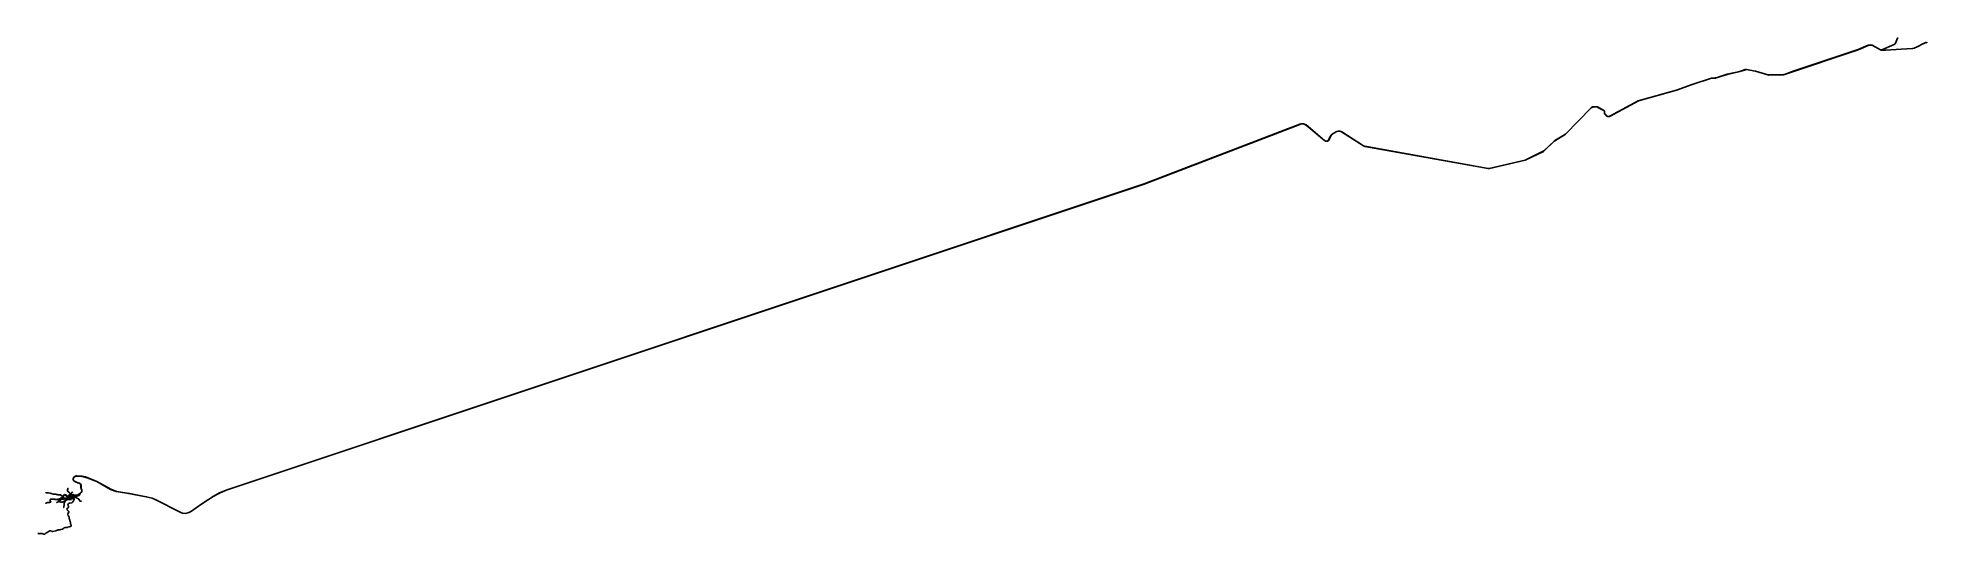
# Model space of a CAD drawing. Header units: metres. Extents: x 121.2 to 135.4, y 31 to 34.7.
import ezdxf

# ---------------------------------------------------------------- set-up
doc = ezdxf.new("R2010")
doc.units = ezdxf.units.M
for name, color, linetype in [('BUILDINGS', 5, 'Continuous'), ('DEFAULT', 7, 'Continuous'), ('GREEN_SPACES', 3, 'Continuous'), ('RAILWAYS', 2, 'Continuous'), ('ROADS', 1, 'Continuous'), ('WATER', 4, 'Continuous')]:
    doc.layers.add(name, color=color, linetype=linetype)

msp = doc.modelspace()

# ---------------------------------------------------------------- linework, layer by layer
at = {"layer": 'BUILDINGS'}
for points in [[(121.468, 31.237), (121.469, 31.236), (121.469, 31.236), (121.47, 31.237), (121.47, 31.237), (121.47, 31.237), (121.469, 31.238), (121.469, 31.238), (121.469, 31.238), (121.469, 31.238), (121.469, 31.237), (121.468, 31.237)], [(121.469, 31.232), (121.469, 31.232), (121.469, 31.232), (121.469, 31.232), (121.469, 31.232), (121.469, 31.232), (121.469, 31.232), (121.469, 31.232), (121.47, 31.232), (121.469, 31.232), (121.47, 31.233), (121.47, 31.233), (121.469, 31.233), (121.469, 31.233), (121.469, 31.232), (121.468, 31.232), (121.468, 31.232), (121.469, 31.232), (121.469, 31.232)], [(121.469, 31.242), (121.47, 31.242), (121.47, 31.242), (121.469, 31.241), (121.469, 31.242)], [(121.469, 31.242), (121.47, 31.242), (121.47, 31.242), (121.469, 31.242), (121.469, 31.242)], [(121.469, 31.241), (121.469, 31.241), (121.47, 31.241), (121.47, 31.241), (121.469, 31.241)], [(121.47, 31.24), (121.469, 31.241), (121.47, 31.241), (121.47, 31.24), (121.47, 31.24)], [(121.469, 31.241), (121.47, 31.241), (121.47, 31.241), (121.47, 31.241), (121.469, 31.241)], [(121.469, 31.241), (121.47, 31.241), (121.47, 31.241), (121.469, 31.241), (121.469, 31.241)], [(121.469, 31.239), (121.469, 31.239), (121.469, 31.24), (121.469, 31.24), (121.47, 31.239), (121.47, 31.239), (121.47, 31.239), (121.47, 31.239), (121.47, 31.239), (121.469, 31.239), (121.469, 31.239)], [(121.47, 31.247), (121.47, 31.247), (121.47, 31.247), (121.47, 31.247), (121.47, 31.247)], [(121.471, 31.247), (121.471, 31.247), (121.47, 31.247), (121.47, 31.247), (121.471, 31.247)], [(121.47, 31.247), (121.471, 31.247), (121.471, 31.247), (121.471, 31.247), (121.47, 31.247)], [(121.47, 31.246), (121.47, 31.246), (121.47, 31.246), (121.47, 31.246), (121.47, 31.246), (121.47, 31.246), (121.47, 31.246), (121.47, 31.246), (121.47, 31.246)], [(121.47, 31.244), (121.47, 31.244), (121.47, 31.245), (121.47, 31.245), (121.47, 31.244)], [(121.47, 31.245), (121.471, 31.245), (121.47, 31.245), (121.47, 31.245), (121.47, 31.245), (121.47, 31.245), (121.47, 31.245), (121.47, 31.245), (121.47, 31.245)], [(121.471, 31.244), (121.471, 31.244), (121.47, 31.244), (121.47, 31.244), (121.471, 31.244), (121.471, 31.244), (121.471, 31.244), (121.471, 31.244)], [(121.47, 31.243), (121.47, 31.242), (121.47, 31.242), (121.47, 31.243), (121.47, 31.243), (121.47, 31.243)], [(121.47, 31.243), (121.47, 31.243), (121.47, 31.242), (121.47, 31.242), (121.47, 31.243)], [(121.47, 31.243), (121.47, 31.243), (121.471, 31.243), (121.471, 31.243), (121.47, 31.243)], [(121.47, 31.243), (121.47, 31.243), (121.47, 31.242), (121.47, 31.242), (121.47, 31.243), (121.47, 31.243), (121.47, 31.243), (121.47, 31.243), (121.47, 31.243), (121.47, 31.243), (121.47, 31.243), (121.47, 31.243), (121.47, 31.243), (121.47, 31.243), (121.47, 31.243), (121.47, 31.243), (121.47, 31.243)], [(121.47, 31.242), (121.47, 31.242), (121.47, 31.241), (121.47, 31.241), (121.47, 31.242)], [(121.47, 31.242), (121.47, 31.242), (121.47, 31.241), (121.47, 31.241), (121.47, 31.242)], [(121.47, 31.242), (121.47, 31.242), (121.471, 31.242), (121.47, 31.242), (121.47, 31.242), (121.47, 31.242), (121.47, 31.242)], [(121.47, 31.242), (121.47, 31.242), (121.471, 31.242), (121.47, 31.241), (121.47, 31.242)], [(121.47, 31.241), (121.47, 31.242), (121.47, 31.241), (121.47, 31.241), (121.47, 31.241)], [(121.47, 31.242), (121.47, 31.242), (121.47, 31.242), (121.47, 31.242), (121.47, 31.242)], [(121.47, 31.242), (121.47, 31.242), (121.47, 31.242), (121.47, 31.242), (121.47, 31.242)], [(121.47, 31.242), (121.47, 31.242), (121.47, 31.242), (121.47, 31.242), (121.47, 31.242)], [(121.47, 31.242), (121.47, 31.242), (121.47, 31.242), (121.47, 31.242), (121.47, 31.242)], [(121.47, 31.242), (121.47, 31.242), (121.47, 31.242), (121.47, 31.242), (121.47, 31.242)], [(121.47, 31.242), (121.47, 31.242), (121.47, 31.242), (121.47, 31.242), (121.47, 31.242)], [(121.47, 31.241), (121.471, 31.242), (121.471, 31.241), (121.47, 31.241), (121.47, 31.241)], [(121.47, 31.241), (121.471, 31.241), (121.471, 31.241), (121.471, 31.241), (121.471, 31.241), (121.47, 31.241)], [(121.471, 31.241), (121.471, 31.24), (121.471, 31.24), (121.47, 31.241), (121.471, 31.241)], [(121.47, 31.241), (121.47, 31.241), (121.47, 31.241), (121.47, 31.241), (121.47, 31.241), (121.47, 31.241), (121.47, 31.241), (121.471, 31.241), (121.47, 31.241), (121.47, 31.241), (121.47, 31.241), (121.47, 31.241)], [(121.47, 31.241), (121.47, 31.241), (121.47, 31.241), (121.47, 31.241), (121.47, 31.241)], [(121.47, 31.241), (121.47, 31.241), (121.47, 31.241), (121.47, 31.241), (121.47, 31.241)], [(121.47, 31.241), (121.47, 31.241), (121.47, 31.241), (121.47, 31.241), (121.47, 31.241)], [(121.47, 31.241), (121.47, 31.241), (121.47, 31.241), (121.47, 31.241), (121.47, 31.241)], [(121.47, 31.241), (121.47, 31.241), (121.47, 31.241), (121.47, 31.241), (121.47, 31.241)], [(121.47, 31.241), (121.47, 31.241), (121.47, 31.241), (121.47, 31.241), (121.47, 31.241)], [(121.47, 31.241), (121.47, 31.241), (121.47, 31.241), (121.47, 31.241), (121.47, 31.241)], [(121.47, 31.24), (121.47, 31.241), (121.47, 31.241), (121.47, 31.24), (121.47, 31.24)], [(121.47, 31.241), (121.47, 31.241), (121.47, 31.241), (121.47, 31.241), (121.47, 31.241)], [(121.47, 31.24), (121.47, 31.24), (121.47, 31.24), (121.47, 31.24), (121.47, 31.24)], [(121.47, 31.241), (121.47, 31.241), (121.47, 31.241), (121.47, 31.24), (121.47, 31.241)], [(121.47, 31.241), (121.47, 31.241), (121.47, 31.241), (121.47, 31.241), (121.47, 31.241)], [(121.47, 31.241), (121.47, 31.241), (121.47, 31.241), (121.47, 31.241), (121.47, 31.241)], [(121.47, 31.241), (121.47, 31.241), (121.47, 31.241), (121.47, 31.241), (121.47, 31.241), (121.47, 31.241)], [(121.47, 31.24), (121.47, 31.24), (121.47, 31.24), (121.47, 31.24), (121.47, 31.24)], [(121.47, 31.24), (121.47, 31.24), (121.47, 31.24), (121.47, 31.24), (121.47, 31.24)], [(121.47, 31.24), (121.47, 31.24), (121.471, 31.24), (121.471, 31.24), (121.47, 31.24)], [(121.47, 31.24), (121.47, 31.24), (121.47, 31.24), (121.47, 31.24), (121.47, 31.24)], [(121.47, 31.24), (121.47, 31.24), (121.47, 31.24), (121.47, 31.24), (121.47, 31.24)], [(121.47, 31.24), (121.47, 31.24), (121.47, 31.24), (121.47, 31.24), (121.47, 31.24)], [(121.47, 31.24), (121.471, 31.24), (121.471, 31.24), (121.47, 31.24), (121.47, 31.24), (121.47, 31.24), (121.47, 31.24), (121.47, 31.24), (121.47, 31.24), (121.47, 31.24), (121.47, 31.24)], [(121.47, 31.24), (121.47, 31.24), (121.47, 31.24), (121.47, 31.24), (121.47, 31.24), (121.47, 31.24), (121.47, 31.24)], [(121.47, 31.24), (121.47, 31.24), (121.47, 31.24), (121.47, 31.24), (121.47, 31.24), (121.47, 31.24)], [(121.47, 31.24), (121.47, 31.24), (121.47, 31.24), (121.47, 31.24), (121.47, 31.24), (121.47, 31.239), (121.47, 31.24), (121.47, 31.24), (121.47, 31.24), (121.47, 31.24), (121.47, 31.24), (121.47, 31.24)], [(121.47, 31.24), (121.47, 31.24), (121.47, 31.24), (121.47, 31.24), (121.471, 31.239), (121.47, 31.239), (121.47, 31.239), (121.47, 31.239), (121.47, 31.24), (121.47, 31.24)], [(121.47, 31.239), (121.47, 31.239), (121.47, 31.24), (121.47, 31.24), (121.47, 31.239)], [(121.47, 31.24), (121.471, 31.24), (121.471, 31.24), (121.471, 31.24), (121.47, 31.24), (121.47, 31.24)], [(121.47, 31.239), (121.47, 31.238), (121.47, 31.238), (121.47, 31.238), (121.47, 31.238), (121.47, 31.238), (121.47, 31.238), (121.47, 31.238), (121.47, 31.238), (121.47, 31.238), (121.47, 31.238), (121.47, 31.238), (121.47, 31.238), (121.47, 31.238), (121.47, 31.239)], [(121.471, 31.239), (121.471, 31.238), (121.47, 31.238), (121.47, 31.239), (121.47, 31.239), (121.471, 31.239)], [(121.47, 31.239), (121.47, 31.239), (121.47, 31.239), (121.47, 31.239), (121.47, 31.239)], [(121.471, 31.237), (121.471, 31.238), (121.47, 31.238), (121.47, 31.238), (121.471, 31.238), (121.471, 31.238), (121.471, 31.238), (121.471, 31.237), (121.471, 31.237), (121.471, 31.237), (121.471, 31.237)], [(121.47, 31.238), (121.47, 31.238), (121.47, 31.238), (121.47, 31.238), (121.47, 31.238)], [(121.47, 31.237), (121.47, 31.238), (121.47, 31.238), (121.47, 31.237), (121.47, 31.237)], [(121.471, 31.238), (121.47, 31.238), (121.471, 31.238), (121.471, 31.238), (121.471, 31.238)], [(121.47, 31.236), (121.47, 31.236), (121.471, 31.236), (121.471, 31.236), (121.472, 31.236), (121.472, 31.236), (121.472, 31.237), (121.471, 31.237), (121.47, 31.236)], [(121.47, 31.237), (121.47, 31.237), (121.47, 31.237), (121.471, 31.237), (121.471, 31.237), (121.471, 31.237), (121.471, 31.237), (121.471, 31.237), (121.47, 31.237), (121.47, 31.237), (121.47, 31.237), (121.47, 31.237), (121.47, 31.237), (121.47, 31.237)], [(121.47, 31.233), (121.471, 31.233), (121.471, 31.233), (121.471, 31.234), (121.471, 31.234), (121.47, 31.233)], [(121.47, 31.234), (121.47, 31.234), (121.47, 31.234), (121.47, 31.234), (121.47, 31.234)], [(121.47, 31.234), (121.47, 31.234), (121.47, 31.234), (121.471, 31.234), (121.471, 31.234), (121.47, 31.234), (121.47, 31.234)], [(121.47, 31.233), (121.47, 31.233), (121.471, 31.233), (121.47, 31.233), (121.47, 31.233)], [(121.471, 31.23), (121.471, 31.23), (121.471, 31.23), (121.471, 31.23), (121.472, 31.23), (121.471, 31.231), (121.471, 31.23), (121.471, 31.231), (121.471, 31.231), (121.47, 31.23), (121.471, 31.23), (121.47, 31.23), (121.471, 31.23)], [(121.47, 31.229), (121.47, 31.229), (121.471, 31.229), (121.471, 31.229), (121.471, 31.229), (121.471, 31.229), (121.471, 31.229), (121.471, 31.229), (121.471, 31.229), (121.47, 31.229), (121.47, 31.229), (121.47, 31.229)], [(121.47, 31.229), (121.47, 31.229), (121.47, 31.229), (121.47, 31.229), (121.47, 31.229)], [(121.47, 31.226), (121.47, 31.225), (121.47, 31.225), (121.471, 31.226), (121.47, 31.226), (121.47, 31.226), (121.47, 31.226)], [(121.471, 31.247), (121.471, 31.247), (121.471, 31.247), (121.471, 31.247), (121.471, 31.247), (121.471, 31.247), (121.471, 31.247), (121.471, 31.248), (121.471, 31.247)], [(121.471, 31.245), (121.471, 31.245), (121.471, 31.246), (121.471, 31.245), (121.471, 31.246), (121.471, 31.245), (121.471, 31.245), (121.471, 31.245), (121.471, 31.245)], [(121.471, 31.244), (121.471, 31.245), (121.471, 31.244), (121.471, 31.245), (121.471, 31.245), (121.471, 31.245), (121.471, 31.245), (121.471, 31.244), (121.471, 31.244), (121.471, 31.244), (121.471, 31.244), (121.471, 31.244), (121.471, 31.244), (121.471, 31.244), (121.471, 31.244), (121.471, 31.244), (121.471, 31.244), (121.471, 31.244), (121.471, 31.244), (121.471, 31.244), (121.471, 31.244)], [(121.471, 31.245), (121.471, 31.245), (121.472, 31.244), (121.472, 31.244), (121.471, 31.244), (121.471, 31.244), (121.471, 31.244), (121.471, 31.244), (121.471, 31.245)], [(121.471, 31.244), (121.471, 31.244), (121.471, 31.244), (121.471, 31.244), (121.471, 31.244), (121.471, 31.244), (121.471, 31.244), (121.471, 31.244), (121.471, 31.244), (121.471, 31.244), (121.471, 31.244)], [(121.471, 31.242), (121.47, 31.242), (121.471, 31.243), (121.471, 31.242), (121.471, 31.242)], [(121.471, 31.243), (121.472, 31.243), (121.472, 31.242), (121.471, 31.242), (121.471, 31.243)], [(121.471, 31.243), (121.472, 31.243), (121.472, 31.243), (121.471, 31.243), (121.471, 31.243)], [(121.471, 31.243), (121.472, 31.243), (121.472, 31.243), (121.471, 31.243), (121.471, 31.243)], [(121.471, 31.241), (121.472, 31.242), (121.472, 31.241), (121.471, 31.241), (121.471, 31.241)], [(121.471, 31.242), (121.472, 31.242), (121.472, 31.242), (121.471, 31.242), (121.471, 31.242)], [(121.471, 31.242), (121.471, 31.242), (121.471, 31.242), (121.471, 31.241), (121.471, 31.241), (121.471, 31.242)], [(121.471, 31.242), (121.472, 31.242), (121.472, 31.242), (121.471, 31.242), (121.471, 31.242)], [(121.471, 31.242), (121.471, 31.242), (121.471, 31.242), (121.471, 31.242), (121.471, 31.242)], [(121.471, 31.242), (121.471, 31.242), (121.471, 31.242), (121.471, 31.242), (121.471, 31.242)], [(121.471, 31.242), (121.472, 31.242), (121.472, 31.242), (121.471, 31.242), (121.471, 31.242)], [(121.471, 31.242), (121.472, 31.242), (121.472, 31.242), (121.471, 31.242), (121.471, 31.242)], [(121.471, 31.242), (121.471, 31.242), (121.471, 31.242), (121.471, 31.242), (121.471, 31.242)], [(121.471, 31.242), (121.471, 31.242), (121.471, 31.242), (121.471, 31.242), (121.471, 31.242)], [(121.471, 31.242), (121.472, 31.242), (121.472, 31.242), (121.471, 31.242), (121.471, 31.242)], [(121.471, 31.24), (121.471, 31.241), (121.471, 31.24), (121.471, 31.24), (121.471, 31.24), (121.471, 31.24), (121.471, 31.24), (121.471, 31.24)], [(121.471, 31.241), (121.471, 31.241), (121.471, 31.241), (121.471, 31.241), (121.471, 31.241)], [(121.471, 31.241), (121.471, 31.241), (121.471, 31.241), (121.471, 31.241), (121.471, 31.241)], [(121.471, 31.241), (121.471, 31.241), (121.472, 31.241), (121.472, 31.241), (121.471, 31.241)], [(121.471, 31.241), (121.471, 31.241), (121.472, 31.241), (121.472, 31.241), (121.471, 31.241)], [(121.471, 31.241), (121.471, 31.241), (121.471, 31.241), (121.471, 31.241), (121.471, 31.241)], [(121.471, 31.241), (121.471, 31.241), (121.471, 31.241), (121.471, 31.241), (121.471, 31.241)], [(121.471, 31.241), (121.471, 31.241), (121.472, 31.241), (121.472, 31.241), (121.471, 31.241)], [(121.471, 31.241), (121.471, 31.241), (121.471, 31.241), (121.471, 31.241), (121.471, 31.241)], [(121.471, 31.241), (121.471, 31.241), (121.471, 31.241), (121.471, 31.241), (121.471, 31.241)], [(121.471, 31.241), (121.471, 31.241), (121.471, 31.241), (121.471, 31.241), (121.471, 31.241)], [(121.471, 31.241), (121.472, 31.241), (121.472, 31.241), (121.472, 31.241), (121.472, 31.241), (121.472, 31.241), (121.471, 31.241), (121.471, 31.241)], [(121.471, 31.241), (121.471, 31.241), (121.471, 31.241), (121.471, 31.241), (121.471, 31.241)], [(121.471, 31.241), (121.471, 31.241), (121.471, 31.241), (121.471, 31.241), (121.471, 31.241)], [(121.471, 31.241), (121.471, 31.241), (121.471, 31.241), (121.471, 31.241), (121.471, 31.241)], [(121.471, 31.241), (121.471, 31.241), (121.471, 31.241), (121.471, 31.241), (121.471, 31.241)], [(121.471, 31.241), (121.471, 31.241), (121.471, 31.241), (121.471, 31.241), (121.471, 31.241)], [(121.471, 31.241), (121.471, 31.241), (121.471, 31.241), (121.471, 31.241), (121.471, 31.241)], [(121.471, 31.241), (121.471, 31.241), (121.471, 31.241), (121.471, 31.241), (121.471, 31.241)], [(121.471, 31.241), (121.472, 31.241), (121.472, 31.241), (121.471, 31.24), (121.471, 31.241)], [(121.471, 31.241), (121.471, 31.241), (121.471, 31.24), (121.471, 31.24), (121.471, 31.241)], [(121.471, 31.241), (121.471, 31.241), (121.471, 31.24), (121.471, 31.24), (121.471, 31.24), (121.471, 31.24), (121.471, 31.241)], [(121.472, 31.24), (121.472, 31.24), (121.472, 31.239), (121.472, 31.239), (121.471, 31.239), (121.471, 31.239), (121.471, 31.24), (121.471, 31.24), (121.472, 31.24)], [(121.472, 31.24), (121.471, 31.24), (121.471, 31.24), (121.471, 31.24), (121.471, 31.24), (121.472, 31.24), (121.472, 31.24)], [(121.471, 31.24), (121.471, 31.24), (121.472, 31.24), (121.472, 31.24), (121.471, 31.24)], [(121.47, 31.24), (121.471, 31.24), (121.471, 31.24), (121.471, 31.24), (121.471, 31.24), (121.471, 31.24), (121.471, 31.24), (121.471, 31.24), (121.471, 31.24), (121.47, 31.24)], [(121.47, 31.24), (121.471, 31.24), (121.471, 31.24), (121.471, 31.24), (121.471, 31.24), (121.471, 31.24), (121.471, 31.24), (121.471, 31.24), (121.471, 31.239), (121.47, 31.24)], [(121.471, 31.239), (121.471, 31.239), (121.471, 31.239), (121.471, 31.24), (121.471, 31.239), (121.471, 31.239), (121.471, 31.239), (121.471, 31.239), (121.471, 31.239), (121.471, 31.239), (121.471, 31.239), (121.471, 31.239), (121.471, 31.239), (121.471, 31.239), (121.471, 31.239), (121.471, 31.239)], [(121.471, 31.239), (121.471, 31.239), (121.471, 31.239), (121.471, 31.239), (121.471, 31.239), (121.471, 31.239), (121.471, 31.239)], [(121.471, 31.239), (121.471, 31.239), (121.471, 31.239), (121.471, 31.239), (121.471, 31.239)], [(121.472, 31.239), (121.472, 31.239), (121.472, 31.239), (121.472, 31.239), (121.471, 31.239), (121.472, 31.239)], [(121.471, 31.238), (121.471, 31.239), (121.471, 31.238), (121.471, 31.238), (121.471, 31.238), (121.471, 31.238)], [(121.471, 31.239), (121.471, 31.239), (121.471, 31.239), (121.471, 31.238), (121.471, 31.239)], [(121.471, 31.239), (121.471, 31.239), (121.471, 31.239), (121.471, 31.239), (121.471, 31.239)], [(121.471, 31.239), (121.471, 31.239), (121.471, 31.239), (121.471, 31.239), (121.471, 31.239)], [(121.471, 31.239), (121.471, 31.239), (121.471, 31.239), (121.471, 31.239), (121.471, 31.239), (121.471, 31.239)], [(121.471, 31.239), (121.471, 31.239), (121.471, 31.239), (121.471, 31.239), (121.471, 31.239)], [(121.471, 31.239), (121.471, 31.239), (121.471, 31.239), (121.471, 31.239), (121.471, 31.239), (121.471, 31.239), (121.471, 31.239), (121.471, 31.239)], [(121.471, 31.239), (121.471, 31.239), (121.471, 31.239), (121.471, 31.239), (121.471, 31.239), (121.471, 31.238), (121.471, 31.238), (121.471, 31.239)], [(121.471, 31.238), (121.471, 31.238), (121.471, 31.238), (121.471, 31.237), (121.471, 31.238)], [(121.471, 31.238), (121.471, 31.238), (121.471, 31.238), (121.471, 31.238), (121.471, 31.238), (121.471, 31.238), (121.471, 31.238), (121.471, 31.238), (121.471, 31.238), (121.471, 31.238), (121.471, 31.238)], [(121.471, 31.238), (121.471, 31.238), (121.471, 31.238), (121.471, 31.238), (121.471, 31.238), (121.471, 31.238)], [(121.471, 31.238), (121.471, 31.238), (121.471, 31.238), (121.471, 31.238), (121.471, 31.238), (121.471, 31.238)], [(121.471, 31.238), (121.471, 31.238), (121.471, 31.238), (121.471, 31.238), (121.471, 31.238)], [(121.472, 31.237), (121.471, 31.237), (121.471, 31.237), (121.472, 31.237), (121.472, 31.237), (121.472, 31.237)], [(121.471, 31.237), (121.471, 31.237), (121.472, 31.237), (121.471, 31.237), (121.471, 31.237), (121.471, 31.237), (121.471, 31.237)], [(121.471, 31.237), (121.472, 31.237), (121.472, 31.237), (121.471, 31.237), (121.471, 31.237)], [(121.471, 31.235), (121.472, 31.235), (121.471, 31.236), (121.472, 31.236), (121.472, 31.235), (121.472, 31.235), (121.472, 31.235), (121.472, 31.235), (121.472, 31.235), (121.472, 31.235), (121.471, 31.235), (121.471, 31.235)], [(121.471, 31.236), (121.472, 31.236), (121.472, 31.236), (121.472, 31.236), (121.472, 31.236), (121.472, 31.236), (121.471, 31.235), (121.471, 31.235), (121.471, 31.235), (121.471, 31.236)], [(121.471, 31.235), (121.472, 31.235), (121.472, 31.234), (121.472, 31.234), (121.472, 31.234), (121.472, 31.234), (121.472, 31.234), (121.473, 31.234), (121.473, 31.234), (121.472, 31.234), (121.472, 31.234), (121.472, 31.234), (121.472, 31.234), (121.472, 31.234), (121.471, 31.235)], [(121.472, 31.235), (121.472, 31.235), (121.472, 31.235), (121.472, 31.235), (121.471, 31.235), (121.471, 31.235), (121.471, 31.235), (121.471, 31.235), (121.471, 31.235), (121.471, 31.235), (121.471, 31.235), (121.471, 31.235), (121.471, 31.235), (121.471, 31.235), (121.471, 31.235), (121.471, 31.235), (121.471, 31.235), (121.471, 31.235), (121.471, 31.235), (121.471, 31.235), (121.472, 31.235), (121.472, 31.235)], [(121.471, 31.234), (121.471, 31.234), (121.471, 31.234), (121.471, 31.234), (121.471, 31.234)], [(121.471, 31.234), (121.471, 31.234), (121.471, 31.234), (121.471, 31.234), (121.471, 31.234)], [(121.471, 31.232), (121.471, 31.232), (121.471, 31.232), (121.471, 31.232), (121.471, 31.232)], [(121.471, 31.226), (121.471, 31.226), (121.471, 31.226), (121.471, 31.226), (121.472, 31.226), (121.472, 31.226), (121.471, 31.227), (121.471, 31.227), (121.471, 31.226)], [(121.471, 31.226), (121.471, 31.226), (121.471, 31.226), (121.471, 31.226), (121.471, 31.226), (121.471, 31.226), (121.472, 31.226), (121.471, 31.226)], [(121.472, 31.252), (121.472, 31.253), (121.473, 31.252), (121.472, 31.252), (121.472, 31.252)], [(121.472, 31.252), (121.472, 31.252), (121.472, 31.252), (121.472, 31.252), (121.472, 31.252)], [(121.473, 31.248), (121.473, 31.248), (121.473, 31.248), (121.473, 31.248), (121.473, 31.247), (121.473, 31.247), (121.473, 31.247), (121.472, 31.247), (121.472, 31.247), (121.472, 31.247), (121.472, 31.247), (121.473, 31.247), (121.473, 31.247), (121.474, 31.247), (121.474, 31.247), (121.473, 31.248)], [(121.472, 31.247), (121.472, 31.248), (121.473, 31.248), (121.473, 31.248), (121.473, 31.248), (121.473, 31.248), (121.472, 31.247)], [(121.472, 31.244), (121.472, 31.245), (121.473, 31.244), (121.472, 31.244), (121.472, 31.244)], [(121.472, 31.245), (121.472, 31.245), (121.472, 31.245), (121.472, 31.245), (121.472, 31.245)], [(121.472, 31.245), (121.472, 31.245), (121.472, 31.245), (121.472, 31.245), (121.472, 31.245)], [(121.472, 31.245), (121.473, 31.245), (121.473, 31.245), (121.472, 31.245), (121.472, 31.245)], [(121.472, 31.244), (121.473, 31.244), (121.473, 31.244), (121.472, 31.244), (121.472, 31.244)], [(121.472, 31.243), (121.472, 31.242), (121.472, 31.242), (121.472, 31.243), (121.472, 31.243)], [(121.472, 31.243), (121.472, 31.243), (121.472, 31.243), (121.472, 31.243), (121.472, 31.243)], [(121.472, 31.242), (121.472, 31.243), (121.472, 31.243), (121.473, 31.243), (121.472, 31.242), (121.472, 31.242)], [(121.472, 31.243), (121.472, 31.243), (121.472, 31.243), (121.472, 31.243), (121.472, 31.243), (121.472, 31.243), (121.472, 31.243), (121.472, 31.243), (121.472, 31.243), (121.472, 31.243), (121.472, 31.243), (121.472, 31.243), (121.472, 31.243), (121.472, 31.243), (121.472, 31.243), (121.472, 31.243)], [(121.472, 31.243), (121.472, 31.243), (121.472, 31.243), (121.472, 31.243), (121.472, 31.242), (121.472, 31.242), (121.472, 31.242), (121.472, 31.242), (121.472, 31.242), (121.472, 31.242), (121.472, 31.242), (121.472, 31.242), (121.472, 31.242), (121.472, 31.242), (121.472, 31.242), (121.472, 31.242), (121.472, 31.243), (121.472, 31.243), (121.472, 31.243), (121.472, 31.243), (121.472, 31.243), (121.472, 31.243), (121.472, 31.243)], [(121.472, 31.241), (121.474, 31.242), (121.474, 31.242), (121.473, 31.242), (121.474, 31.241), (121.473, 31.241), (121.473, 31.241), (121.473, 31.241), (121.473, 31.241), (121.472, 31.241), (121.472, 31.241)], [(121.472, 31.242), (121.472, 31.242), (121.472, 31.242), (121.472, 31.242), (121.472, 31.242), (121.472, 31.242)], [(121.472, 31.242), (121.472, 31.242), (121.472, 31.242), (121.472, 31.242), (121.472, 31.242)], [(121.472, 31.242), (121.472, 31.242), (121.472, 31.242), (121.472, 31.242), (121.472, 31.242)], [(121.472, 31.242), (121.472, 31.242), (121.472, 31.242), (121.472, 31.242), (121.472, 31.242)], [(121.472, 31.242), (121.472, 31.242), (121.472, 31.242), (121.472, 31.242), (121.472, 31.242)], [(121.472, 31.242), (121.472, 31.242), (121.472, 31.242), (121.473, 31.242), (121.472, 31.242), (121.472, 31.242), (121.472, 31.242)], [(121.472, 31.242), (121.472, 31.242), (121.472, 31.242), (121.472, 31.242), (121.472, 31.242)], [(121.472, 31.242), (121.472, 31.242), (121.472, 31.242), (121.472, 31.242), (121.472, 31.242), (121.472, 31.242)], [(121.472, 31.242), (121.472, 31.242), (121.472, 31.242), (121.472, 31.242), (121.472, 31.242), (121.472, 31.242), (121.472, 31.242), (121.472, 31.242), (121.472, 31.242), (121.472, 31.242), (121.472, 31.242), (121.472, 31.242)], [(121.473, 31.242), (121.473, 31.242), (121.473, 31.242), (121.472, 31.242), (121.473, 31.242)], [(121.472, 31.241), (121.473, 31.241), (121.473, 31.241), (121.473, 31.241), (121.473, 31.241), (121.473, 31.241), (121.472, 31.241), (121.472, 31.241)], [(121.472, 31.241), (121.472, 31.241), (121.472, 31.241), (121.472, 31.241), (121.472, 31.24), (121.472, 31.24), (121.472, 31.24), (121.472, 31.24), (121.472, 31.24), (121.472, 31.24), (121.472, 31.241), (121.472, 31.241), (121.472, 31.241)], [(121.471, 31.241), (121.472, 31.241), (121.472, 31.241), (121.472, 31.241), (121.471, 31.241)], [(121.472, 31.241), (121.472, 31.241), (121.472, 31.241), (121.472, 31.241), (121.472, 31.241), (121.472, 31.241)], [(121.472, 31.241), (121.472, 31.241), (121.472, 31.241), (121.472, 31.241), (121.472, 31.241)], [(121.472, 31.241), (121.472, 31.241), (121.472, 31.241), (121.472, 31.241), (121.472, 31.241)], [(121.472, 31.241), (121.472, 31.241), (121.472, 31.241), (121.472, 31.241), (121.472, 31.241)], [(121.472, 31.241), (121.472, 31.241), (121.472, 31.241), (121.472, 31.241), (121.472, 31.241)], [(121.472, 31.241), (121.472, 31.241), (121.472, 31.241), (121.472, 31.241), (121.472, 31.241)], [(121.472, 31.241), (121.472, 31.241), (121.472, 31.241), (121.472, 31.241), (121.472, 31.241)], [(121.472, 31.241), (121.472, 31.241), (121.472, 31.241), (121.472, 31.241), (121.472, 31.241)], [(121.472, 31.24), (121.472, 31.239), (121.472, 31.239), (121.472, 31.24), (121.472, 31.24), (121.472, 31.24), (121.472, 31.24)], [(121.472, 31.239), (121.472, 31.239), (121.472, 31.239), (121.472, 31.24), (121.473, 31.239), (121.473, 31.239), (121.473, 31.239), (121.473, 31.239), (121.472, 31.239), (121.472, 31.239), (121.472, 31.239), (121.472, 31.239)], [(121.472, 31.24), (121.472, 31.24), (121.472, 31.24), (121.472, 31.24), (121.472, 31.24), (121.472, 31.24), (121.472, 31.24), (121.472, 31.24), (121.472, 31.24), (121.472, 31.24), (121.472, 31.24)], [(121.472, 31.24), (121.472, 31.24), (121.472, 31.24), (121.472, 31.24), (121.472, 31.24), (121.472, 31.24), (121.472, 31.24), (121.472, 31.24), (121.472, 31.24), (121.472, 31.24), (121.472, 31.24)], [(121.472, 31.24), (121.473, 31.24), (121.473, 31.24), (121.473, 31.24), (121.472, 31.24)], [(121.472, 31.238), (121.472, 31.239), (121.473, 31.238), (121.472, 31.238), (121.472, 31.238)], [(121.472, 31.239), (121.472, 31.239), (121.472, 31.239), (121.472, 31.239), (121.472, 31.239), (121.472, 31.239), (121.472, 31.239)], [(121.472, 31.238), (121.472, 31.238), (121.473, 31.238), (121.473, 31.238), (121.473, 31.238), (121.473, 31.238), (121.473, 31.239), (121.473, 31.239), (121.473, 31.239), (121.473, 31.239), (121.472, 31.239), (121.472, 31.238), (121.473, 31.239), (121.473, 31.238), (121.472, 31.238)], [(121.472, 31.238), (121.472, 31.238), (121.473, 31.238), (121.473, 31.239), (121.472, 31.238)], [(121.472, 31.238), (121.472, 31.238), (121.472, 31.238), (121.472, 31.238), (121.472, 31.238), (121.472, 31.238), (121.472, 31.238), (121.472, 31.238), (121.472, 31.239), (121.472, 31.239), (121.472, 31.238), (121.472, 31.238), (121.472, 31.238), (121.472, 31.238), (121.472, 31.238)], [(121.472, 31.239), (121.472, 31.239), (121.472, 31.239), (121.472, 31.239), (121.472, 31.239)], [(121.472, 31.239), (121.472, 31.239), (121.473, 31.239), (121.473, 31.239), (121.472, 31.239)], [(121.472, 31.239), (121.472, 31.239), (121.473, 31.239), (121.473, 31.239), (121.472, 31.239)], [(121.472, 31.239), (121.472, 31.239), (121.472, 31.239), (121.472, 31.239), (121.472, 31.239)], [(121.472, 31.238), (121.472, 31.238), (121.472, 31.238), (121.472, 31.238), (121.472, 31.238)], [(121.472, 31.238), (121.472, 31.238), (121.472, 31.238), (121.472, 31.238), (121.472, 31.238)], [(121.472, 31.238), (121.472, 31.238), (121.472, 31.238), (121.472, 31.238), (121.472, 31.238)], [(121.472, 31.238), (121.473, 31.237), (121.472, 31.237), (121.472, 31.237), (121.472, 31.237), (121.472, 31.238), (121.472, 31.238), (121.472, 31.238), (121.472, 31.238)], [(121.473, 31.237), (121.473, 31.237), (121.472, 31.238), (121.473, 31.238), (121.474, 31.238), (121.474, 31.237), (121.473, 31.237)], [(121.472, 31.238), (121.473, 31.238), (121.473, 31.238), (121.473, 31.238), (121.472, 31.238)], [(121.472, 31.238), (121.472, 31.238), (121.472, 31.238), (121.472, 31.238), (121.472, 31.238)], [(121.472, 31.238), (121.472, 31.238), (121.472, 31.237), (121.472, 31.237), (121.472, 31.238)], [(121.472, 31.238), (121.472, 31.238), (121.472, 31.238), (121.472, 31.238), (121.472, 31.238)], [(121.471, 31.238), (121.472, 31.238), (121.472, 31.238), (121.472, 31.238), (121.471, 31.238)], [(121.472, 31.237), (121.472, 31.237), (121.472, 31.237), (121.472, 31.237), (121.472, 31.237), (121.472, 31.237), (121.472, 31.237)], [(121.473, 31.236), (121.472, 31.236), (121.472, 31.237), (121.473, 31.237), (121.473, 31.236)], [(121.472, 31.236), (121.472, 31.236), (121.473, 31.236), (121.473, 31.236), (121.473, 31.236), (121.473, 31.236), (121.473, 31.236), (121.473, 31.236), (121.473, 31.236), (121.473, 31.236), (121.473, 31.236), (121.473, 31.236), (121.473, 31.236), (121.472, 31.236), (121.472, 31.236), (121.472, 31.236), (121.472, 31.236), (121.472, 31.236), (121.472, 31.236), (121.472, 31.236), (121.472, 31.236), (121.472, 31.236), (121.472, 31.236)], [(121.472, 31.235), (121.472, 31.235), (121.472, 31.235), (121.472, 31.235), (121.472, 31.235), (121.472, 31.235), (121.473, 31.235), (121.473, 31.235), (121.473, 31.234), (121.473, 31.234), (121.473, 31.234), (121.472, 31.234), (121.472, 31.234), (121.472, 31.234), (121.472, 31.234), (121.472, 31.235), (121.472, 31.235), (121.472, 31.235)], [(121.472, 31.234), (121.473, 31.234), (121.473, 31.234), (121.473, 31.234), (121.472, 31.233), (121.472, 31.233), (121.472, 31.233), (121.472, 31.233), (121.472, 31.233), (121.472, 31.233), (121.472, 31.233), (121.472, 31.233), (121.472, 31.233), (121.472, 31.233), (121.472, 31.234), (121.472, 31.234), (121.472, 31.234)], [(121.472, 31.233), (121.472, 31.233), (121.472, 31.233), (121.472, 31.233), (121.472, 31.233), (121.472, 31.233), (121.472, 31.233), (121.472, 31.233), (121.472, 31.233), (121.472, 31.233), (121.472, 31.233), (121.472, 31.233)], [(121.472, 31.233), (121.472, 31.233), (121.472, 31.233), (121.472, 31.233), (121.473, 31.233), (121.473, 31.233), (121.473, 31.233), (121.472, 31.233), (121.472, 31.233), (121.472, 31.233), (121.472, 31.233), (121.472, 31.233), (121.472, 31.233), (121.472, 31.233), (121.472, 31.233)], [(121.472, 31.231), (121.472, 31.231), (121.472, 31.231), (121.472, 31.231), (121.472, 31.231)], [(121.472, 31.231), (121.472, 31.231), (121.472, 31.231), (121.472, 31.231), (121.472, 31.231), (121.472, 31.231), (121.472, 31.231)], [(121.472, 31.231), (121.472, 31.231), (121.472, 31.231), (121.472, 31.231), (121.472, 31.231), (121.472, 31.231), (121.472, 31.231), (121.472, 31.231), (121.472, 31.231), (121.472, 31.231), (121.472, 31.231), (121.472, 31.231), (121.472, 31.231)], [(121.472, 31.227), (121.472, 31.227), (121.472, 31.226), (121.472, 31.226), (121.473, 31.226), (121.473, 31.227), (121.472, 31.227), (121.472, 31.227), (121.472, 31.227)], [(121.473, 31.253), (121.473, 31.252), (121.473, 31.253), (121.473, 31.253), (121.473, 31.253), (121.473, 31.253), (121.473, 31.253)], [(121.473, 31.253), (121.473, 31.253), (121.474, 31.253), (121.474, 31.253), (121.474, 31.253), (121.474, 31.253), (121.473, 31.253)], [(121.473, 31.252), (121.473, 31.252), (121.473, 31.252), (121.473, 31.252), (121.473, 31.252)], [(121.473, 31.248), (121.473, 31.248), (121.473, 31.248), (121.473, 31.248), (121.473, 31.248), (121.473, 31.248), (121.473, 31.248), (121.473, 31.248)], [(121.473, 31.245), (121.473, 31.245), (121.473, 31.244), (121.473, 31.244), (121.473, 31.245)], [(121.473, 31.245), (121.473, 31.245), (121.473, 31.245), (121.473, 31.245), (121.473, 31.245)], [(121.473, 31.244), (121.473, 31.244), (121.473, 31.244), (121.473, 31.244), (121.473, 31.244)], [(121.473, 31.244), (121.473, 31.244), (121.473, 31.244), (121.473, 31.244), (121.473, 31.244), (121.473, 31.244), (121.474, 31.244), (121.474, 31.244), (121.474, 31.244), (121.473, 31.244), (121.473, 31.244), (121.473, 31.244), (121.473, 31.244), (121.473, 31.244)], [(121.474, 31.242), (121.473, 31.242), (121.473, 31.242), (121.473, 31.242), (121.473, 31.242), (121.474, 31.242), (121.474, 31.242), (121.474, 31.242), (121.474, 31.242), (121.474, 31.242), (121.474, 31.242), (121.474, 31.242), (121.474, 31.242)], [(121.473, 31.242), (121.473, 31.242), (121.473, 31.242), (121.473, 31.242), (121.473, 31.242), (121.473, 31.242), (121.473, 31.242), (121.473, 31.242), (121.473, 31.242), (121.473, 31.242)], [(121.473, 31.241), (121.473, 31.241), (121.473, 31.241), (121.473, 31.241), (121.473, 31.24), (121.473, 31.241)], [(121.473, 31.241), (121.473, 31.241), (121.473, 31.241), (121.474, 31.241), (121.473, 31.241), (121.473, 31.241)], [(121.473, 31.241), (121.474, 31.241), (121.474, 31.241), (121.473, 31.241), (121.473, 31.241)], [(121.473, 31.241), (121.474, 31.241), (121.474, 31.24), (121.473, 31.24), (121.473, 31.24), (121.473, 31.241)], [(121.473, 31.24), (121.473, 31.24), (121.473, 31.24), (121.473, 31.24), (121.473, 31.241), (121.473, 31.24)], [(121.473, 31.24), (121.473, 31.24), (121.473, 31.24), (121.473, 31.24), (121.473, 31.24), (121.473, 31.24)], [(121.473, 31.24), (121.473, 31.24), (121.473, 31.24), (121.473, 31.24), (121.473, 31.24), (121.473, 31.24), (121.473, 31.24), (121.473, 31.24), (121.473, 31.24), (121.473, 31.24), (121.473, 31.24), (121.473, 31.24), (121.473, 31.24), (121.473, 31.24), (121.473, 31.24), (121.473, 31.24), (121.473, 31.24), (121.473, 31.24), (121.473, 31.24), (121.473, 31.24), (121.473, 31.24), (121.473, 31.24), (121.473, 31.24)], [(121.473, 31.24), (121.474, 31.24), (121.474, 31.24), (121.474, 31.24), (121.474, 31.24), (121.473, 31.24), (121.473, 31.24)], [(121.473, 31.24), (121.474, 31.24), (121.474, 31.24), (121.473, 31.24), (121.473, 31.24), (121.473, 31.24)], [(121.473, 31.24), (121.474, 31.24), (121.473, 31.24), (121.474, 31.24), (121.473, 31.24), (121.473, 31.24), (121.473, 31.24), (121.473, 31.24)], [(121.473, 31.24), (121.473, 31.24), (121.473, 31.24), (121.473, 31.24), (121.473, 31.24), (121.473, 31.24), (121.473, 31.24), (121.473, 31.24)], [(121.473, 31.24), (121.473, 31.24), (121.473, 31.24), (121.473, 31.24), (121.473, 31.24), (121.473, 31.24), (121.473, 31.24)], [(121.473, 31.24), (121.474, 31.24), (121.474, 31.24), (121.474, 31.24), (121.473, 31.24), (121.473, 31.24), (121.473, 31.24)], [(121.473, 31.24), (121.473, 31.24), (121.474, 31.24), (121.474, 31.24), (121.474, 31.24), (121.473, 31.24), (121.473, 31.24), (121.473, 31.24), (121.473, 31.24)], [(121.473, 31.24), (121.473, 31.24), (121.473, 31.24), (121.473, 31.24), (121.473, 31.24), (121.473, 31.24), (121.473, 31.24)], [(121.473, 31.24), (121.473, 31.24), (121.473, 31.24), (121.473, 31.24), (121.473, 31.24), (121.473, 31.24)], [(121.473, 31.24), (121.473, 31.24), (121.473, 31.24), (121.473, 31.24), (121.473, 31.24), (121.473, 31.24)], [(121.473, 31.24), (121.473, 31.24), (121.473, 31.24), (121.473, 31.24), (121.473, 31.24), (121.473, 31.24)], [(121.473, 31.24), (121.473, 31.24), (121.473, 31.24), (121.473, 31.24), (121.473, 31.24)], [(121.473, 31.24), (121.473, 31.24), (121.473, 31.24), (121.473, 31.24), (121.473, 31.24)], [(121.473, 31.24), (121.473, 31.24), (121.473, 31.24), (121.473, 31.24), (121.473, 31.24)], [(121.473, 31.24), (121.473, 31.24), (121.473, 31.24), (121.473, 31.24), (121.473, 31.24), (121.473, 31.24)], [(121.473, 31.24), (121.473, 31.24), (121.473, 31.24), (121.473, 31.24), (121.473, 31.24)], [(121.473, 31.24), (121.473, 31.24), (121.473, 31.24), (121.473, 31.24), (121.473, 31.24), (121.473, 31.24)], [(121.473, 31.24), (121.473, 31.24), (121.473, 31.24), (121.473, 31.24), (121.473, 31.24)], [(121.473, 31.239), (121.473, 31.239), (121.473, 31.24), (121.473, 31.24), (121.473, 31.239)], [(121.473, 31.239), (121.473, 31.239), (121.473, 31.24), (121.473, 31.24), (121.473, 31.239)], [(121.473, 31.239), (121.473, 31.239), (121.473, 31.239), (121.473, 31.24), (121.473, 31.24), (121.473, 31.24), (121.473, 31.239)], [(121.473, 31.24), (121.473, 31.24), (121.473, 31.24), (121.473, 31.239), (121.473, 31.24)], [(121.473, 31.24), (121.473, 31.24), (121.473, 31.24), (121.473, 31.239), (121.473, 31.24), (121.473, 31.24)], [(121.473, 31.239), (121.473, 31.24), (121.473, 31.239), (121.473, 31.239), (121.473, 31.239)], [(121.473, 31.24), (121.473, 31.24), (121.473, 31.24), (121.473, 31.24), (121.473, 31.239), (121.473, 31.24)], [(121.473, 31.239), (121.473, 31.239), (121.473, 31.239), (121.473, 31.239), (121.473, 31.239), (121.473, 31.239), (121.473, 31.239), (121.473, 31.239), (121.473, 31.239)], [(121.473, 31.238), (121.473, 31.238), (121.473, 31.238), (121.473, 31.238), (121.473, 31.238), (121.473, 31.239), (121.473, 31.239), (121.473, 31.239), (121.473, 31.239), (121.473, 31.239), (121.473, 31.239), (121.473, 31.239), (121.473, 31.239), (121.473, 31.239), (121.473, 31.239), (121.473, 31.238)], [(121.473, 31.239), (121.473, 31.239), (121.473, 31.239), (121.473, 31.239), (121.473, 31.239)], [(121.473, 31.239), (121.473, 31.239), (121.473, 31.239), (121.473, 31.239), (121.473, 31.239), (121.473, 31.239)], [(121.473, 31.239), (121.473, 31.239), (121.474, 31.239), (121.473, 31.239), (121.473, 31.239), (121.473, 31.239)], [(121.473, 31.239), (121.473, 31.239), (121.473, 31.239), (121.473, 31.239), (121.473, 31.239), (121.473, 31.239), (121.473, 31.239), (121.473, 31.239)], [(121.473, 31.239), (121.474, 31.239), (121.473, 31.239), (121.473, 31.239), (121.473, 31.239), (121.473, 31.239), (121.473, 31.239), (121.473, 31.239)], [(121.473, 31.239), (121.474, 31.239), (121.474, 31.239), (121.474, 31.239), (121.474, 31.239), (121.473, 31.239), (121.473, 31.239)], [(121.473, 31.239), (121.474, 31.239), (121.474, 31.239), (121.474, 31.239), (121.474, 31.239), (121.473, 31.239), (121.473, 31.239), (121.473, 31.239), (121.473, 31.239)], [(121.473, 31.239), (121.473, 31.239), (121.473, 31.239), (121.473, 31.239), (121.473, 31.239), (121.473, 31.239), (121.473, 31.239), (121.473, 31.239)], [(121.473, 31.239), (121.473, 31.239), (121.473, 31.239), (121.473, 31.239), (121.473, 31.239), (121.473, 31.239), (121.473, 31.239)], [(121.473, 31.239), (121.473, 31.239), (121.473, 31.239), (121.473, 31.239), (121.473, 31.239), (121.473, 31.239)], [(121.473, 31.239), (121.473, 31.239), (121.473, 31.239), (121.473, 31.239), (121.473, 31.239)], [(121.473, 31.239), (121.473, 31.239), (121.473, 31.239), (121.473, 31.239), (121.473, 31.239), (121.473, 31.239)], [(121.473, 31.239), (121.473, 31.239), (121.473, 31.239), (121.473, 31.239), (121.473, 31.239), (121.473, 31.239), (121.473, 31.239)], [(121.473, 31.239), (121.473, 31.239), (121.473, 31.239), (121.473, 31.239), (121.473, 31.239), (121.473, 31.239), (121.473, 31.239), (121.473, 31.239)], [(121.473, 31.239), (121.473, 31.239), (121.473, 31.239), (121.473, 31.239), (121.473, 31.239), (121.473, 31.239)], [(121.473, 31.239), (121.473, 31.239), (121.473, 31.239), (121.473, 31.239), (121.473, 31.239)], [(121.474, 31.239), (121.473, 31.239), (121.473, 31.239), (121.474, 31.239), (121.474, 31.239)], [(121.473, 31.239), (121.473, 31.239), (121.473, 31.239), (121.473, 31.239), (121.473, 31.239), (121.473, 31.239)], [(121.473, 31.239), (121.473, 31.239), (121.473, 31.239), (121.473, 31.239), (121.473, 31.239), (121.473, 31.239), (121.473, 31.239)], [(121.473, 31.239), (121.474, 31.239), (121.474, 31.239), (121.474, 31.239), (121.474, 31.239), (121.474, 31.239), (121.474, 31.239), (121.474, 31.239), (121.473, 31.239), (121.473, 31.239), (121.473, 31.239)], [(121.473, 31.239), (121.473, 31.239), (121.474, 31.239), (121.474, 31.239), (121.473, 31.238), (121.473, 31.239)], [(121.473, 31.239), (121.473, 31.239), (121.473, 31.239), (121.473, 31.239), (121.473, 31.239), (121.473, 31.239)], [(121.473, 31.239), (121.473, 31.239), (121.473, 31.239), (121.473, 31.239), (121.473, 31.239), (121.473, 31.239)], [(121.473, 31.239), (121.474, 31.239), (121.474, 31.239), (121.473, 31.239), (121.473, 31.239), (121.473, 31.239)], [(121.473, 31.239), (121.473, 31.239), (121.473, 31.239), (121.473, 31.239), (121.473, 31.239), (121.473, 31.239), (121.473, 31.239), (121.473, 31.239)], [(121.473, 31.239), (121.473, 31.239), (121.473, 31.239), (121.473, 31.239), (121.473, 31.239), (121.473, 31.239)], [(121.473, 31.239), (121.473, 31.239), (121.473, 31.239), (121.473, 31.239), (121.473, 31.239)], [(121.473, 31.237), (121.474, 31.236), (121.474, 31.236), (121.474, 31.237), (121.474, 31.237), (121.474, 31.237), (121.474, 31.237), (121.474, 31.237), (121.474, 31.237), (121.474, 31.237), (121.474, 31.237), (121.473, 31.237), (121.473, 31.237)], [(121.473, 31.237), (121.473, 31.237), (121.473, 31.237), (121.473, 31.237), (121.473, 31.237)], [(121.473, 31.237), (121.473, 31.237), (121.473, 31.237), (121.473, 31.237), (121.473, 31.237), (121.473, 31.237), (121.473, 31.236), (121.473, 31.236), (121.473, 31.236), (121.473, 31.236), (121.473, 31.237), (121.473, 31.237), (121.473, 31.237), (121.473, 31.237), (121.473, 31.237), (121.473, 31.237)], [(121.473, 31.237), (121.473, 31.237), (121.473, 31.237), (121.473, 31.236), (121.473, 31.236), (121.473, 31.237), (121.473, 31.237)], [(121.473, 31.236), (121.474, 31.236), (121.474, 31.236), (121.473, 31.236), (121.473, 31.236), (121.473, 31.236)], [(121.473, 31.236), (121.473, 31.236), (121.474, 31.236), (121.474, 31.236), (121.473, 31.236)], [(121.473, 31.236), (121.473, 31.236), (121.473, 31.236), (121.473, 31.236), (121.473, 31.236), (121.473, 31.236), (121.473, 31.236), (121.473, 31.236), (121.473, 31.236), (121.473, 31.236), (121.473, 31.236), (121.473, 31.236), (121.473, 31.236)], [(121.473, 31.235), (121.473, 31.235), (121.473, 31.235), (121.474, 31.236), (121.474, 31.236), (121.474, 31.236), (121.474, 31.236), (121.474, 31.236), (121.474, 31.236), (121.473, 31.236), (121.473, 31.236), (121.473, 31.235), (121.473, 31.235)], [(121.473, 31.235), (121.474, 31.234), (121.473, 31.234), (121.473, 31.235), (121.473, 31.235)], [(121.474, 31.235), (121.473, 31.235), (121.473, 31.235), (121.473, 31.235), (121.473, 31.235), (121.474, 31.235), (121.474, 31.235), (121.474, 31.235), (121.474, 31.235), (121.474, 31.235), (121.474, 31.235), (121.474, 31.235), (121.474, 31.235)], [(121.473, 31.235), (121.473, 31.235), (121.472, 31.235), (121.473, 31.235), (121.473, 31.235)], [(121.473, 31.234), (121.474, 31.234), (121.474, 31.234), (121.473, 31.233), (121.473, 31.234)], [(121.473, 31.234), (121.473, 31.234), (121.473, 31.234), (121.473, 31.234), (121.473, 31.233), (121.473, 31.233), (121.473, 31.233), (121.473, 31.234)], [(121.473, 31.234), (121.473, 31.234), (121.473, 31.234), (121.473, 31.234), (121.473, 31.234), (121.473, 31.234), (121.473, 31.234), (121.473, 31.234), (121.473, 31.234), (121.473, 31.234)], [(121.473, 31.234), (121.474, 31.234), (121.474, 31.234), (121.473, 31.234), (121.473, 31.234)], [(121.473, 31.234), (121.474, 31.234), (121.474, 31.234), (121.473, 31.234), (121.473, 31.234)], [(121.473, 31.234), (121.474, 31.234), (121.474, 31.234), (121.473, 31.234), (121.473, 31.234)], [(121.473, 31.234), (121.473, 31.234), (121.473, 31.234), (121.473, 31.234), (121.473, 31.234), (121.473, 31.234), (121.473, 31.234), (121.473, 31.234), (121.473, 31.233), (121.473, 31.233), (121.473, 31.233), (121.473, 31.234), (121.473, 31.234), (121.473, 31.234), (121.473, 31.234), (121.473, 31.234), (121.473, 31.234), (121.473, 31.234), (121.473, 31.234), (121.473, 31.234), (121.473, 31.234), (121.473, 31.234), (121.473, 31.234), (121.473, 31.234)], [(121.473, 31.234), (121.473, 31.234), (121.473, 31.234), (121.473, 31.234), (121.473, 31.234), (121.473, 31.234)], [(121.473, 31.233), (121.473, 31.233), (121.473, 31.233), (121.473, 31.233), (121.473, 31.233)], [(121.474, 31.233), (121.474, 31.233), (121.474, 31.232), (121.474, 31.232), (121.473, 31.232), (121.473, 31.232), (121.473, 31.232), (121.473, 31.233), (121.474, 31.233)], [(121.473, 31.232), (121.473, 31.232), (121.473, 31.232), (121.473, 31.232), (121.473, 31.232), (121.473, 31.232), (121.474, 31.232), (121.473, 31.232), (121.473, 31.232), (121.473, 31.232), (121.473, 31.232)], [(121.474, 31.232), (121.474, 31.232), (121.474, 31.232), (121.474, 31.232), (121.473, 31.231), (121.473, 31.232), (121.474, 31.232)], [(121.474, 31.232), (121.474, 31.231), (121.474, 31.231), (121.474, 31.231), (121.473, 31.231), (121.474, 31.232)], [(121.473, 31.232), (121.474, 31.232), (121.474, 31.232), (121.473, 31.232), (121.473, 31.232), (121.473, 31.232), (121.473, 31.232)], [(121.473, 31.229), (121.473, 31.229), (121.473, 31.229), (121.473, 31.229), (121.474, 31.229), (121.474, 31.229), (121.474, 31.229), (121.474, 31.229), (121.474, 31.229), (121.473, 31.229), (121.473, 31.229), (121.473, 31.229), (121.473, 31.229), (121.473, 31.229), (121.473, 31.229), (121.473, 31.229)], [(121.473, 31.227), (121.473, 31.227), (121.473, 31.227), (121.473, 31.228), (121.474, 31.228), (121.474, 31.228), (121.474, 31.228), (121.474, 31.228), (121.474, 31.227), (121.474, 31.227), (121.474, 31.227), (121.474, 31.227), (121.474, 31.227), (121.474, 31.227), (121.474, 31.227), (121.474, 31.227), (121.474, 31.227), (121.473, 31.227), (121.473, 31.227), (121.473, 31.227), (121.473, 31.227), (121.473, 31.227), (121.473, 31.227), (121.473, 31.227), (121.473, 31.227), (121.473, 31.227), (121.473, 31.227), (121.473, 31.227), (121.473, 31.227), (121.473, 31.227), (121.473, 31.227), (121.473, 31.227)], [(121.473, 31.226), (121.473, 31.226), (121.474, 31.226), (121.474, 31.226), (121.474, 31.226), (121.474, 31.227), (121.474, 31.227), (121.474, 31.227), (121.474, 31.227), (121.475, 31.227), (121.475, 31.227), (121.475, 31.227), (121.475, 31.227), (121.475, 31.227), (121.475, 31.226), (121.475, 31.226), (121.474, 31.226), (121.474, 31.226), (121.474, 31.226), (121.474, 31.226), (121.473, 31.226), (121.473, 31.226), (121.473, 31.226), (121.473, 31.226)], [(121.474, 31.25), (121.474, 31.25), (121.474, 31.25), (121.474, 31.25), (121.474, 31.25), (121.474, 31.25), (121.474, 31.25)], [(121.474, 31.25), (121.474, 31.25), (121.474, 31.25), (121.474, 31.25), (121.474, 31.25)], [(121.474, 31.248), (121.474, 31.247), (121.474, 31.247), (121.474, 31.247), (121.474, 31.247), (121.475, 31.247), (121.475, 31.248), (121.475, 31.248), (121.475, 31.248), (121.475, 31.248), (121.475, 31.248), (121.474, 31.248), (121.474, 31.248), (121.474, 31.248)], [(121.475, 31.248), (121.475, 31.248), (121.474, 31.248), (121.474, 31.248), (121.475, 31.248)], [(121.474, 31.248), (121.475, 31.248), (121.475, 31.248), (121.475, 31.248), (121.475, 31.248), (121.474, 31.248), (121.474, 31.248), (121.474, 31.248), (121.474, 31.248), (121.474, 31.248), (121.474, 31.248), (121.474, 31.248), (121.474, 31.248)], [(121.474, 31.248), (121.474, 31.248), (121.474, 31.248), (121.474, 31.248), (121.474, 31.248), (121.474, 31.248), (121.474, 31.248), (121.474, 31.248), (121.474, 31.248)], [(121.474, 31.247), (121.474, 31.247), (121.474, 31.247), (121.474, 31.247), (121.474, 31.247), (121.474, 31.247), (121.474, 31.247), (121.474, 31.247), (121.474, 31.247), (121.474, 31.247), (121.474, 31.247), (121.475, 31.247), (121.475, 31.247), (121.475, 31.247), (121.475, 31.247), (121.475, 31.247), (121.475, 31.247), (121.475, 31.247), (121.475, 31.247), (121.475, 31.247), (121.475, 31.247), (121.475, 31.247), (121.475, 31.247), (121.475, 31.247), (121.475, 31.247), (121.475, 31.247), (121.475, 31.247), (121.475, 31.247), (121.474, 31.247), (121.474, 31.247), (121.474, 31.247)], [(121.474, 31.245), (121.475, 31.246), (121.474, 31.246), (121.474, 31.246), (121.474, 31.246), (121.474, 31.246), (121.474, 31.246), (121.474, 31.245), (121.474, 31.245)], [(121.474, 31.241), (121.474, 31.241), (121.474, 31.241), (121.474, 31.241), (121.474, 31.241), (121.474, 31.241), (121.474, 31.241), (121.474, 31.241)], [(121.474, 31.241), (121.474, 31.241), (121.474, 31.241), (121.474, 31.241), (121.474, 31.241), (121.474, 31.241)], [(121.474, 31.241), (121.474, 31.241), (121.474, 31.241), (121.474, 31.241), (121.474, 31.241), (121.474, 31.241), (121.474, 31.241)], [(121.474, 31.241), (121.474, 31.241), (121.474, 31.241), (121.474, 31.241), (121.474, 31.241)], [(121.474, 31.241), (121.474, 31.241), (121.474, 31.241), (121.474, 31.241), (121.474, 31.241), (121.474, 31.241), (121.474, 31.241), (121.474, 31.241), (121.474, 31.241)], [(121.474, 31.241), (121.474, 31.241), (121.474, 31.241), (121.474, 31.241), (121.474, 31.241)], [(121.474, 31.241), (121.474, 31.241), (121.474, 31.241), (121.474, 31.241), (121.474, 31.241), (121.474, 31.241), (121.474, 31.241), (121.474, 31.241), (121.474, 31.241)], [(121.474, 31.241), (121.474, 31.241), (121.474, 31.241), (121.474, 31.241), (121.474, 31.241), (121.474, 31.241)], [(121.474, 31.241), (121.474, 31.241), (121.475, 31.241), (121.475, 31.241), (121.474, 31.241), (121.474, 31.241), (121.474, 31.241)], [(121.475, 31.241), (121.475, 31.241), (121.474, 31.241), (121.474, 31.241), (121.474, 31.241), (121.475, 31.241)], [(121.475, 31.241), (121.475, 31.24), (121.475, 31.24), (121.474, 31.241), (121.475, 31.241)], [(121.474, 31.24), (121.474, 31.24), (121.474, 31.24), (121.474, 31.24), (121.474, 31.24)], [(121.474, 31.241), (121.474, 31.241), (121.474, 31.241), (121.474, 31.241), (121.474, 31.241)], [(121.474, 31.241), (121.474, 31.241), (121.474, 31.241), (121.474, 31.241), (121.474, 31.241)], [(121.474, 31.241), (121.474, 31.24), (121.474, 31.24), (121.474, 31.241), (121.474, 31.241)], [(121.474, 31.241), (121.474, 31.241), (121.474, 31.241), (121.474, 31.241), (121.474, 31.24), (121.474, 31.241)], [(121.474, 31.241), (121.474, 31.241), (121.474, 31.241), (121.474, 31.241), (121.474, 31.241), (121.474, 31.241), (121.474, 31.241)], [(121.474, 31.241), (121.474, 31.241), (121.474, 31.241), (121.474, 31.241), (121.474, 31.241), (121.474, 31.241), (121.474, 31.24), (121.474, 31.24), (121.474, 31.241)], [(121.474, 31.241), (121.474, 31.241), (121.474, 31.24), (121.474, 31.24), (121.474, 31.24), (121.474, 31.241)], [(121.474, 31.24), (121.474, 31.24), (121.474, 31.24), (121.474, 31.24), (121.474, 31.24)], [(121.474, 31.241), (121.474, 31.241), (121.474, 31.241), (121.474, 31.24), (121.474, 31.24), (121.474, 31.24), (121.474, 31.241)], [(121.474, 31.241), (121.474, 31.241), (121.474, 31.241), (121.474, 31.241), (121.474, 31.241), (121.474, 31.241)], [(121.474, 31.241), (121.474, 31.241), (121.474, 31.241), (121.474, 31.241), (121.474, 31.241), (121.474, 31.241)], [(121.474, 31.241), (121.474, 31.241), (121.474, 31.241), (121.474, 31.241), (121.474, 31.241), (121.474, 31.241), (121.474, 31.241)], [(121.474, 31.241), (121.474, 31.241), (121.474, 31.241), (121.474, 31.241), (121.474, 31.241), (121.474, 31.241), (121.474, 31.241)], [(121.474, 31.241), (121.474, 31.24), (121.474, 31.24), (121.474, 31.24), (121.474, 31.24), (121.474, 31.241), (121.474, 31.241), (121.474, 31.241), (121.474, 31.241)], [(121.474, 31.241), (121.474, 31.241), (121.474, 31.241), (121.474, 31.241), (121.474, 31.241), (121.474, 31.241), (121.474, 31.241), (121.474, 31.241)], [(121.474, 31.241), (121.474, 31.241), (121.474, 31.241), (121.474, 31.241), (121.474, 31.241)], [(121.474, 31.241), (121.474, 31.241), (121.475, 31.24), (121.474, 31.24), (121.474, 31.24), (121.474, 31.24), (121.474, 31.241)], [(121.474, 31.24), (121.474, 31.24), (121.474, 31.24), (121.474, 31.24), (121.474, 31.24), (121.474, 31.24), (121.474, 31.24), (121.474, 31.24)], [(121.474, 31.24), (121.474, 31.241), (121.474, 31.241), (121.474, 31.241), (121.474, 31.241), (121.474, 31.24), (121.474, 31.24), (121.474, 31.24)], [(121.474, 31.241), (121.474, 31.241), (121.474, 31.241), (121.474, 31.241), (121.474, 31.241)], [(121.474, 31.241), (121.474, 31.241), (121.474, 31.241), (121.474, 31.241), (121.474, 31.241), (121.474, 31.241), (121.474, 31.241)], [(121.474, 31.241), (121.474, 31.241), (121.474, 31.241), (121.474, 31.241), (121.474, 31.241)], [(121.474, 31.241), (121.474, 31.241), (121.474, 31.241), (121.474, 31.241), (121.474, 31.241), (121.474, 31.241)], [(121.474, 31.241), (121.474, 31.241), (121.474, 31.241), (121.474, 31.241), (121.474, 31.241), (121.474, 31.241)], [(121.474, 31.241), (121.474, 31.241), (121.474, 31.241), (121.474, 31.241), (121.474, 31.241), (121.474, 31.241)], [(121.474, 31.24), (121.474, 31.24), (121.474, 31.24), (121.474, 31.24), (121.474, 31.24)], [(121.474, 31.24), (121.474, 31.24), (121.474, 31.24), (121.474, 31.24), (121.474, 31.24)], [(121.474, 31.24), (121.474, 31.239), (121.474, 31.239), (121.474, 31.24), (121.474, 31.24)], [(121.474, 31.24), (121.474, 31.24), (121.474, 31.24), (121.474, 31.24), (121.474, 31.24), (121.474, 31.24), (121.474, 31.24), (121.474, 31.24), (121.474, 31.24), (121.474, 31.24)], [(121.474, 31.24), (121.474, 31.24), (121.474, 31.24), (121.474, 31.24), (121.474, 31.24), (121.474, 31.24), (121.474, 31.24)], [(121.474, 31.24), (121.475, 31.24), (121.475, 31.24), (121.474, 31.24), (121.474, 31.24)], [(121.474, 31.24), (121.474, 31.24), (121.474, 31.24), (121.474, 31.24), (121.474, 31.24), (121.474, 31.24), (121.474, 31.24), (121.474, 31.24), (121.474, 31.24)], [(121.474, 31.24), (121.474, 31.24), (121.474, 31.24), (121.474, 31.24), (121.474, 31.24), (121.474, 31.24)], [(121.474, 31.24), (121.474, 31.24), (121.474, 31.24), (121.474, 31.24), (121.474, 31.24), (121.474, 31.24), (121.474, 31.24)], [(121.474, 31.24), (121.474, 31.24), (121.474, 31.24), (121.474, 31.24), (121.474, 31.24), (121.474, 31.24), (121.474, 31.24), (121.474, 31.24), (121.474, 31.24)], [(121.474, 31.24), (121.474, 31.24), (121.474, 31.24), (121.474, 31.24), (121.474, 31.24), (121.474, 31.24), (121.474, 31.24), (121.474, 31.24)], [(121.474, 31.24), (121.474, 31.24), (121.474, 31.24), (121.474, 31.24), (121.473, 31.24), (121.474, 31.24), (121.474, 31.24), (121.474, 31.24), (121.474, 31.24), (121.474, 31.24)], [(121.473, 31.24), (121.473, 31.24), (121.474, 31.24), (121.474, 31.24), (121.474, 31.24), (121.474, 31.24), (121.474, 31.24), (121.474, 31.24), (121.473, 31.24)], [(121.474, 31.24), (121.474, 31.24), (121.474, 31.24), (121.474, 31.24), (121.474, 31.24), (121.474, 31.24), (121.474, 31.24)], [(121.474, 31.24), (121.474, 31.24), (121.474, 31.24), (121.474, 31.24), (121.474, 31.24), (121.474, 31.24), (121.474, 31.24), (121.474, 31.24), (121.474, 31.24), (121.474, 31.24), (121.474, 31.24)], [(121.474, 31.24), (121.474, 31.24), (121.474, 31.24), (121.474, 31.24), (121.474, 31.24), (121.474, 31.24)], [(121.474, 31.24), (121.474, 31.24), (121.474, 31.24), (121.474, 31.24), (121.474, 31.24), (121.474, 31.24), (121.474, 31.24)], [(121.474, 31.24), (121.474, 31.24), (121.474, 31.24), (121.474, 31.24), (121.474, 31.24), (121.474, 31.24), (121.474, 31.24), (121.474, 31.24)], [(121.474, 31.24), (121.474, 31.24), (121.474, 31.24), (121.474, 31.24), (121.474, 31.24), (121.474, 31.24), (121.474, 31.24), (121.474, 31.24)], [(121.474, 31.24), (121.474, 31.24), (121.474, 31.24), (121.474, 31.24), (121.474, 31.24), (121.474, 31.24), (121.474, 31.24)], [(121.474, 31.24), (121.475, 31.24), (121.475, 31.24), (121.475, 31.24), (121.475, 31.24), (121.474, 31.24), (121.474, 31.24), (121.474, 31.24)], [(121.474, 31.24), (121.474, 31.24), (121.474, 31.24), (121.474, 31.24), (121.474, 31.24), (121.474, 31.24), (121.474, 31.24)], [(121.474, 31.24), (121.474, 31.24), (121.474, 31.24), (121.474, 31.24), (121.474, 31.24), (121.474, 31.24), (121.474, 31.24)], [(121.474, 31.24), (121.474, 31.24), (121.474, 31.24), (121.474, 31.24), (121.474, 31.24), (121.474, 31.24), (121.474, 31.24), (121.474, 31.24)], [(121.474, 31.24), (121.475, 31.24), (121.475, 31.24), (121.475, 31.24), (121.475, 31.24), (121.474, 31.239), (121.474, 31.24)], [(121.474, 31.24), (121.474, 31.24), (121.474, 31.24), (121.475, 31.24), (121.475, 31.24), (121.474, 31.24), (121.474, 31.24), (121.474, 31.24), (121.474, 31.24)], [(121.474, 31.24), (121.474, 31.24), (121.474, 31.24), (121.474, 31.24), (121.474, 31.24)], [(121.474, 31.24), (121.474, 31.24), (121.474, 31.24), (121.474, 31.239), (121.474, 31.239), (121.474, 31.239), (121.474, 31.24)], [(121.474, 31.24), (121.474, 31.24), (121.474, 31.24), (121.474, 31.239), (121.474, 31.24)], [(121.474, 31.24), (121.474, 31.24), (121.474, 31.24), (121.474, 31.24), (121.474, 31.24), (121.474, 31.24)], [(121.474, 31.24), (121.474, 31.239), (121.474, 31.239), (121.474, 31.24), (121.474, 31.24)], [(121.475, 31.24), (121.474, 31.24), (121.474, 31.24), (121.474, 31.24), (121.474, 31.24), (121.475, 31.24), (121.475, 31.24), (121.475, 31.24)], [(121.474, 31.24), (121.474, 31.24), (121.474, 31.24), (121.474, 31.24), (121.474, 31.24), (121.474, 31.24), (121.474, 31.24)], [(121.474, 31.24), (121.474, 31.24), (121.474, 31.24), (121.474, 31.24), (121.474, 31.24)], [(121.474, 31.24), (121.474, 31.24), (121.474, 31.24), (121.474, 31.24), (121.474, 31.24), (121.474, 31.24)], [(121.474, 31.24), (121.474, 31.24), (121.474, 31.24), (121.474, 31.24), (121.474, 31.24)], [(121.474, 31.24), (121.474, 31.24), (121.474, 31.24), (121.474, 31.24), (121.474, 31.24), (121.474, 31.24), (121.474, 31.24), (121.474, 31.24)], [(121.474, 31.239), (121.474, 31.239), (121.474, 31.24), (121.474, 31.24), (121.474, 31.24), (121.474, 31.24), (121.474, 31.24), (121.474, 31.239)], [(121.474, 31.238), (121.474, 31.238), (121.474, 31.239), (121.474, 31.238), (121.474, 31.238)], [(121.474, 31.239), (121.475, 31.239), (121.475, 31.238), (121.474, 31.238), (121.474, 31.239)], [(121.474, 31.239), (121.474, 31.239), (121.474, 31.239), (121.474, 31.239), (121.474, 31.239)], [(121.474, 31.239), (121.474, 31.239), (121.474, 31.239), (121.474, 31.239), (121.474, 31.239), (121.474, 31.239), (121.474, 31.239), (121.474, 31.239)], [(121.474, 31.239), (121.474, 31.239), (121.474, 31.239), (121.474, 31.239), (121.474, 31.239), (121.474, 31.239)], [(121.474, 31.239), (121.474, 31.239), (121.474, 31.239), (121.474, 31.239), (121.474, 31.239), (121.474, 31.239), (121.474, 31.239), (121.474, 31.239)], [(121.474, 31.239), (121.474, 31.239), (121.474, 31.239), (121.474, 31.239), (121.474, 31.239)], [(121.474, 31.239), (121.474, 31.239), (121.474, 31.239), (121.474, 31.239), (121.474, 31.239), (121.474, 31.239), (121.474, 31.239), (121.474, 31.239), (121.474, 31.239)], [(121.475, 31.239), (121.475, 31.239), (121.475, 31.239), (121.475, 31.239), (121.475, 31.239), (121.475, 31.239), (121.475, 31.239), (121.475, 31.239), (121.475, 31.239), (121.475, 31.239), (121.475, 31.239), (121.475, 31.239), (121.474, 31.239), (121.474, 31.239), (121.474, 31.239), (121.474, 31.239), (121.475, 31.239)], [(121.475, 31.239), (121.474, 31.239), (121.474, 31.239), (121.475, 31.239), (121.475, 31.239), (121.475, 31.239)], [(121.474, 31.239), (121.475, 31.239), (121.475, 31.239), (121.475, 31.239), (121.474, 31.239)], [(121.474, 31.239), (121.474, 31.239), (121.474, 31.239), (121.474, 31.239), (121.474, 31.239)], [(121.474, 31.239), (121.474, 31.239), (121.474, 31.239), (121.474, 31.239), (121.474, 31.239)], [(121.474, 31.239), (121.474, 31.239), (121.475, 31.239), (121.474, 31.239), (121.474, 31.239)], [(121.474, 31.239), (121.474, 31.239), (121.474, 31.239), (121.474, 31.239), (121.474, 31.239), (121.474, 31.239)], [(121.474, 31.239), (121.474, 31.239), (121.474, 31.239), (121.474, 31.239), (121.474, 31.239), (121.474, 31.239), (121.474, 31.239), (121.474, 31.239), (121.474, 31.239), (121.474, 31.239), (121.474, 31.239), (121.474, 31.239), (121.474, 31.239), (121.474, 31.239), (121.474, 31.239)], [(121.474, 31.239), (121.474, 31.239), (121.474, 31.239), (121.474, 31.239), (121.474, 31.239), (121.474, 31.239)], [(121.474, 31.239), (121.474, 31.239), (121.474, 31.239), (121.474, 31.239), (121.474, 31.239), (121.474, 31.239), (121.474, 31.239)], [(121.474, 31.239), (121.474, 31.239), (121.474, 31.239), (121.474, 31.239), (121.474, 31.239), (121.474, 31.239), (121.474, 31.239), (121.474, 31.239), (121.474, 31.239), (121.474, 31.239), (121.474, 31.239), (121.474, 31.239)], [(121.474, 31.239), (121.474, 31.239), (121.474, 31.239), (121.474, 31.239), (121.474, 31.239)], [(121.474, 31.239), (121.474, 31.239), (121.474, 31.239), (121.474, 31.239), (121.474, 31.239), (121.474, 31.239), (121.474, 31.239)], [(121.474, 31.239), (121.474, 31.239), (121.474, 31.239), (121.474, 31.239), (121.474, 31.239)], [(121.474, 31.239), (121.474, 31.239), (121.474, 31.239), (121.474, 31.239), (121.474, 31.239), (121.474, 31.239), (121.474, 31.239), (121.474, 31.239)], [(121.474, 31.239), (121.474, 31.239), (121.474, 31.239), (121.474, 31.239), (121.474, 31.239), (121.474, 31.239), (121.474, 31.239)], [(121.474, 31.239), (121.474, 31.239), (121.474, 31.239), (121.474, 31.239), (121.474, 31.239), (121.474, 31.239), (121.474, 31.239), (121.474, 31.239), (121.474, 31.239), (121.474, 31.239)], [(121.474, 31.239), (121.474, 31.239), (121.474, 31.239), (121.474, 31.239), (121.474, 31.239)], [(121.474, 31.239), (121.474, 31.239), (121.474, 31.239), (121.474, 31.239), (121.474, 31.239)], [(121.474, 31.239), (121.474, 31.239), (121.474, 31.239), (121.474, 31.239), (121.474, 31.239)], [(121.474, 31.239), (121.474, 31.239), (121.474, 31.239), (121.474, 31.239), (121.474, 31.239), (121.474, 31.239), (121.474, 31.239), (121.474, 31.239)], [(121.474, 31.239), (121.474, 31.239), (121.474, 31.239), (121.474, 31.239), (121.474, 31.239), (121.474, 31.239)], [(121.474, 31.239), (121.474, 31.239), (121.474, 31.239), (121.474, 31.239), (121.474, 31.239), (121.474, 31.239)], [(121.474, 31.239), (121.474, 31.239), (121.474, 31.239), (121.474, 31.239), (121.474, 31.239), (121.474, 31.239)], [(121.474, 31.239), (121.474, 31.239), (121.474, 31.239), (121.474, 31.239), (121.474, 31.239)], [(121.474, 31.238), (121.474, 31.238), (121.474, 31.238), (121.474, 31.238), (121.474, 31.238), (121.474, 31.238), (121.474, 31.238), (121.474, 31.238), (121.474, 31.238)], [(121.474, 31.238), (121.474, 31.238), (121.474, 31.238), (121.474, 31.238), (121.474, 31.238), (121.474, 31.238), (121.474, 31.238), (121.474, 31.238), (121.474, 31.238), (121.474, 31.238), (121.474, 31.238)], [(121.474, 31.238), (121.474, 31.238), (121.474, 31.238), (121.474, 31.238), (121.474, 31.238), (121.474, 31.238), (121.474, 31.238), (121.474, 31.238), (121.474, 31.238), (121.474, 31.238)], [(121.474, 31.238), (121.475, 31.238), (121.475, 31.238), (121.475, 31.238), (121.474, 31.238), (121.474, 31.238), (121.474, 31.238)], [(121.474, 31.238), (121.474, 31.238), (121.474, 31.238), (121.474, 31.238), (121.474, 31.238)], [(121.474, 31.238), (121.474, 31.238), (121.474, 31.238), (121.474, 31.238), (121.474, 31.238)], [(121.474, 31.238), (121.475, 31.238), (121.475, 31.238), (121.474, 31.238), (121.474, 31.238)], [(121.474, 31.237), (121.475, 31.237), (121.475, 31.237), (121.475, 31.237), (121.475, 31.237), (121.474, 31.237), (121.474, 31.237), (121.474, 31.237), (121.474, 31.237)], [(121.474, 31.236), (121.474, 31.236), (121.474, 31.236), (121.474, 31.236), (121.474, 31.236), (121.474, 31.236), (121.474, 31.236)], [(121.474, 31.235), (121.474, 31.235), (121.474, 31.235), (121.474, 31.235), (121.474, 31.235), (121.474, 31.235), (121.474, 31.235), (121.474, 31.234), (121.474, 31.235), (121.474, 31.235), (121.474, 31.235), (121.474, 31.235), (121.474, 31.235)], [(121.474, 31.235), (121.475, 31.235), (121.475, 31.235), (121.474, 31.235), (121.474, 31.235)], [(121.474, 31.235), (121.475, 31.235), (121.475, 31.235), (121.475, 31.235), (121.475, 31.235), (121.474, 31.235), (121.474, 31.235)], [(121.474, 31.234), (121.474, 31.235), (121.474, 31.235), (121.474, 31.235), (121.474, 31.235), (121.474, 31.234), (121.474, 31.234), (121.474, 31.234), (121.474, 31.234), (121.474, 31.234), (121.474, 31.234)], [(121.474, 31.234), (121.475, 31.235), (121.475, 31.235), (121.475, 31.234), (121.475, 31.234), (121.475, 31.234), (121.475, 31.234), (121.475, 31.234), (121.474, 31.234), (121.474, 31.234), (121.474, 31.234), (121.474, 31.234), (121.474, 31.234)], [(121.474, 31.235), (121.474, 31.235), (121.474, 31.235), (121.475, 31.235), (121.475, 31.235), (121.475, 31.235), (121.475, 31.235), (121.474, 31.235), (121.474, 31.235), (121.474, 31.235), (121.474, 31.235), (121.474, 31.235), (121.474, 31.235)], [(121.474, 31.234), (121.474, 31.234), (121.474, 31.234), (121.474, 31.234), (121.474, 31.234)], [(121.473, 31.233), (121.474, 31.234), (121.474, 31.234), (121.474, 31.233), (121.473, 31.233)], [(121.474, 31.234), (121.474, 31.234), (121.475, 31.233), (121.474, 31.233), (121.474, 31.234)], [(121.474, 31.234), (121.474, 31.234), (121.474, 31.234), (121.474, 31.234), (121.474, 31.234)], [(121.474, 31.234), (121.475, 31.234), (121.475, 31.234), (121.475, 31.233), (121.474, 31.234)], [(121.474, 31.234), (121.474, 31.234), (121.474, 31.234), (121.475, 31.234), (121.475, 31.234), (121.474, 31.234), (121.474, 31.234)], [(121.474, 31.234), (121.474, 31.234), (121.474, 31.234), (121.474, 31.234), (121.474, 31.234)], [(121.474, 31.234), (121.474, 31.234), (121.474, 31.233), (121.474, 31.233), (121.474, 31.234)], [(121.474, 31.233), (121.474, 31.233), (121.474, 31.233), (121.474, 31.233), (121.474, 31.233)], [(121.474, 31.233), (121.474, 31.233), (121.474, 31.233), (121.474, 31.233), (121.474, 31.233)], [(121.474, 31.233), (121.474, 31.233), (121.474, 31.233), (121.474, 31.233), (121.474, 31.233)], [(121.474, 31.233), (121.475, 31.233), (121.475, 31.233), (121.474, 31.233), (121.474, 31.233)], [(121.474, 31.233), (121.475, 31.233), (121.475, 31.233), (121.474, 31.233), (121.474, 31.233)], [(121.474, 31.233), (121.474, 31.233), (121.474, 31.233), (121.474, 31.233), (121.474, 31.233)], [(121.474, 31.232), (121.475, 31.232), (121.475, 31.232), (121.474, 31.233), (121.474, 31.233), (121.474, 31.232)], [(121.474, 31.231), (121.474, 31.231), (121.474, 31.231), (121.474, 31.231), (121.474, 31.231), (121.474, 31.231), (121.474, 31.231), (121.474, 31.231), (121.474, 31.231), (121.474, 31.231), (121.474, 31.231), (121.474, 31.231), (121.474, 31.231), (121.474, 31.231), (121.474, 31.232), (121.474, 31.231), (121.474, 31.232), (121.475, 31.231), (121.475, 31.231), (121.475, 31.231), (121.475, 31.231), (121.475, 31.231), (121.475, 31.231), (121.475, 31.231), (121.475, 31.231), (121.475, 31.231), (121.475, 31.231), (121.474, 31.231), (121.474, 31.231), (121.474, 31.231), (121.474, 31.231), (121.474, 31.231), (121.474, 31.231)], [(121.474, 31.232), (121.474, 31.232), (121.474, 31.232), (121.474, 31.232), (121.474, 31.232), (121.474, 31.232), (121.474, 31.232), (121.474, 31.232), (121.474, 31.232), (121.474, 31.232), (121.474, 31.232), (121.474, 31.232)], [(121.474, 31.232), (121.474, 31.232), (121.474, 31.232), (121.474, 31.232), (121.474, 31.232), (121.474, 31.232), (121.474, 31.232), (121.474, 31.232)], [(121.474, 31.232), (121.474, 31.232), (121.474, 31.232), (121.474, 31.232), (121.474, 31.232), (121.474, 31.232), (121.474, 31.232), (121.474, 31.232)], [(121.474, 31.232), (121.474, 31.232), (121.474, 31.232), (121.474, 31.232), (121.474, 31.232), (121.474, 31.232), (121.474, 31.232), (121.474, 31.232), (121.474, 31.232)], [(121.474, 31.232), (121.474, 31.232), (121.474, 31.232), (121.474, 31.232), (121.474, 31.232), (121.474, 31.232), (121.474, 31.232), (121.474, 31.232), (121.474, 31.232)], [(121.474, 31.232), (121.474, 31.232), (121.474, 31.232), (121.474, 31.232), (121.474, 31.232)], [(121.475, 31.232), (121.474, 31.232), (121.475, 31.232), (121.475, 31.232), (121.475, 31.231), (121.475, 31.232), (121.475, 31.232), (121.475, 31.232)], [(121.474, 31.231), (121.475, 31.231), (121.475, 31.231), (121.474, 31.23), (121.475, 31.23), (121.475, 31.23), (121.475, 31.23), (121.475, 31.23), (121.475, 31.23), (121.475, 31.23), (121.475, 31.23), (121.474, 31.23), (121.474, 31.23), (121.474, 31.23), (121.474, 31.23), (121.474, 31.23), (121.474, 31.23), (121.474, 31.23), (121.474, 31.23), (121.474, 31.23), (121.474, 31.231), (121.474, 31.231)], [(121.474, 31.231), (121.474, 31.231), (121.474, 31.231), (121.474, 31.231), (121.474, 31.231), (121.474, 31.231), (121.474, 31.231), (121.474, 31.231), (121.474, 31.231), (121.474, 31.231), (121.474, 31.231), (121.474, 31.231)], [(121.474, 31.23), (121.474, 31.229), (121.474, 31.229), (121.474, 31.23), (121.474, 31.23)], [(121.474, 31.23), (121.474, 31.23), (121.474, 31.23), (121.474, 31.23), (121.474, 31.23), (121.474, 31.23), (121.474, 31.23)], [(121.475, 31.228), (121.475, 31.228), (121.475, 31.228), (121.474, 31.228), (121.474, 31.228), (121.474, 31.227), (121.474, 31.227), (121.475, 31.227), (121.475, 31.227), (121.475, 31.227), (121.475, 31.227), (121.475, 31.227), (121.475, 31.228), (121.475, 31.228), (121.475, 31.228), (121.475, 31.228), (121.475, 31.228)], [(121.475, 31.252), (121.476, 31.253), (121.476, 31.252), (121.475, 31.252), (121.475, 31.252)], [(121.475, 31.252), (121.475, 31.252), (121.475, 31.252), (121.475, 31.252), (121.475, 31.252)], [(121.475, 31.251), (121.475, 31.251), (121.475, 31.251), (121.475, 31.251), (121.475, 31.251), (121.475, 31.252), (121.475, 31.252), (121.475, 31.252), (121.475, 31.252), (121.475, 31.252), (121.475, 31.251), (121.475, 31.251), (121.475, 31.251), (121.475, 31.251), (121.475, 31.251), (121.475, 31.251)], [(121.475, 31.251), (121.475, 31.251), (121.475, 31.251), (121.475, 31.251), (121.475, 31.251), (121.475, 31.251), (121.475, 31.251), (121.476, 31.251), (121.476, 31.251), (121.476, 31.251), (121.475, 31.251), (121.475, 31.251), (121.475, 31.251), (121.475, 31.251), (121.475, 31.251), (121.475, 31.251), (121.475, 31.251), (121.475, 31.251)], [(121.475, 31.248), (121.475, 31.249), (121.475, 31.249), (121.475, 31.249), (121.475, 31.249), (121.475, 31.249), (121.475, 31.248), (121.475, 31.248), (121.475, 31.248), (121.475, 31.248), (121.475, 31.248), (121.475, 31.248)], [(121.475, 31.248), (121.475, 31.247), (121.475, 31.248), (121.475, 31.248), (121.475, 31.248)], [(121.475, 31.248), (121.475, 31.248), (121.475, 31.248), (121.475, 31.248), (121.475, 31.248), (121.475, 31.248)], [(121.475, 31.247), (121.476, 31.247), (121.476, 31.247), (121.475, 31.247), (121.475, 31.247)], [(121.475, 31.243), (121.475, 31.243), (121.475, 31.243), (121.475, 31.243), (121.475, 31.243), (121.475, 31.243)], [(121.475, 31.243), (121.475, 31.243), (121.475, 31.243), (121.476, 31.243), (121.476, 31.243), (121.476, 31.243), (121.476, 31.243), (121.476, 31.243), (121.476, 31.243), (121.476, 31.243), (121.476, 31.243), (121.476, 31.243), (121.476, 31.243), (121.475, 31.243)], [(121.475, 31.243), (121.475, 31.243), (121.475, 31.243), (121.475, 31.243), (121.475, 31.243), (121.475, 31.243), (121.475, 31.243), (121.475, 31.243), (121.475, 31.243), (121.475, 31.243), (121.475, 31.243), (121.475, 31.243), (121.475, 31.243), (121.475, 31.243), (121.475, 31.243)], [(121.476, 31.243), (121.476, 31.243), (121.476, 31.243), (121.476, 31.243), (121.476, 31.243), (121.476, 31.243), (121.476, 31.243), (121.476, 31.243), (121.476, 31.243), (121.476, 31.243), (121.476, 31.243), (121.476, 31.243), (121.476, 31.242), (121.476, 31.242), (121.476, 31.242), (121.476, 31.242), (121.475, 31.242), (121.476, 31.242), (121.475, 31.242), (121.475, 31.242), (121.475, 31.242), (121.475, 31.242), (121.475, 31.242), (121.475, 31.242), (121.475, 31.242), (121.475, 31.242), (121.475, 31.242), (121.475, 31.242), (121.475, 31.242), (121.475, 31.242), (121.475, 31.242), (121.475, 31.242), (121.475, 31.242), (121.475, 31.242), (121.475, 31.242), (121.475, 31.242), (121.475, 31.243), (121.475, 31.243), (121.475, 31.243), (121.475, 31.243), (121.475, 31.243), (121.475, 31.243), (121.475, 31.243), (121.475, 31.243), (121.475, 31.243), (121.475, 31.243), (121.475, 31.243), (121.475, 31.243), (121.475, 31.243), (121.475, 31.243), (121.475, 31.243), (121.475, 31.243), (121.476, 31.243), (121.476, 31.243), (121.476, 31.243), (121.476, 31.243), (121.476, 31.243), (121.476, 31.243), (121.476, 31.243), (121.476, 31.243), (121.476, 31.243)], [(121.475, 31.242), (121.475, 31.241), (121.475, 31.241), (121.475, 31.242), (121.475, 31.242), (121.475, 31.242), (121.475, 31.242), (121.475, 31.242), (121.475, 31.242)], [(121.475, 31.242), (121.475, 31.242), (121.475, 31.242), (121.475, 31.241), (121.475, 31.242)], [(121.475, 31.242), (121.475, 31.242), (121.475, 31.242), (121.475, 31.242), (121.475, 31.242), (121.475, 31.242)], [(121.475, 31.242), (121.476, 31.242), (121.476, 31.242), (121.475, 31.242), (121.475, 31.242)], [(121.476, 31.241), (121.475, 31.241), (121.475, 31.241), (121.476, 31.242), (121.476, 31.241)], [(121.475, 31.241), (121.475, 31.241), (121.475, 31.241), (121.475, 31.241), (121.475, 31.241), (121.475, 31.241)], [(121.475, 31.242), (121.475, 31.242), (121.475, 31.241), (121.475, 31.241), (121.475, 31.242), (121.475, 31.242), (121.475, 31.242)], [(121.475, 31.242), (121.476, 31.242), (121.476, 31.242), (121.475, 31.242), (121.475, 31.241), (121.475, 31.242)], [(121.475, 31.241), (121.475, 31.241), (121.475, 31.241), (121.475, 31.241), (121.475, 31.241), (121.475, 31.241), (121.475, 31.241), (121.475, 31.241), (121.475, 31.241)], [(121.475, 31.241), (121.475, 31.241), (121.475, 31.241), (121.475, 31.241), (121.475, 31.241), (121.475, 31.241), (121.475, 31.241)], [(121.475, 31.241), (121.475, 31.241), (121.476, 31.241), (121.476, 31.241), (121.475, 31.241)], [(121.475, 31.241), (121.475, 31.241), (121.475, 31.241), (121.475, 31.241), (121.475, 31.241)], [(121.475, 31.241), (121.475, 31.241), (121.476, 31.241), (121.475, 31.241), (121.475, 31.241), (121.475, 31.241), (121.475, 31.241)], [(121.475, 31.241), (121.475, 31.241), (121.475, 31.241), (121.475, 31.241), (121.475, 31.241), (121.475, 31.241), (121.475, 31.241)], [(121.475, 31.241), (121.475, 31.24), (121.475, 31.24), (121.475, 31.241), (121.475, 31.241)], [(121.475, 31.24), (121.475, 31.24), (121.475, 31.24), (121.475, 31.24), (121.475, 31.24), (121.475, 31.24)], [(121.475, 31.241), (121.476, 31.241), (121.476, 31.241), (121.476, 31.241), (121.475, 31.241), (121.475, 31.241)], [(121.475, 31.241), (121.476, 31.241), (121.476, 31.24), (121.475, 31.24), (121.475, 31.24), (121.475, 31.24), (121.475, 31.241)], [(121.475, 31.24), (121.475, 31.241), (121.475, 31.241), (121.475, 31.24), (121.475, 31.24)], [(121.475, 31.241), (121.475, 31.241), (121.475, 31.241), (121.475, 31.241), (121.475, 31.241), (121.475, 31.241)], [(121.475, 31.241), (121.475, 31.241), (121.475, 31.241), (121.475, 31.241), (121.475, 31.241), (121.475, 31.241), (121.475, 31.241), (121.475, 31.241)], [(121.475, 31.241), (121.475, 31.241), (121.475, 31.241), (121.475, 31.241), (121.475, 31.241)], [(121.475, 31.241), (121.476, 31.241), (121.476, 31.241), (121.475, 31.241), (121.475, 31.241), (121.475, 31.241)], [(121.475, 31.241), (121.475, 31.24), (121.475, 31.24), (121.475, 31.241), (121.475, 31.241), (121.475, 31.241)], [(121.475, 31.241), (121.475, 31.241), (121.475, 31.241), (121.475, 31.241), (121.475, 31.241), (121.475, 31.241)], [(121.475, 31.24), (121.475, 31.24), (121.475, 31.24), (121.475, 31.24), (121.475, 31.24), (121.475, 31.24), (121.475, 31.24)], [(121.475, 31.24), (121.476, 31.24), (121.475, 31.24), (121.475, 31.24), (121.475, 31.24), (121.475, 31.24), (121.475, 31.24)], [(121.475, 31.24), (121.475, 31.24), (121.475, 31.24), (121.475, 31.24), (121.475, 31.24), (121.475, 31.24), (121.475, 31.24), (121.475, 31.24)], [(121.475, 31.239), (121.475, 31.239), (121.476, 31.239), (121.476, 31.239), (121.475, 31.239), (121.475, 31.24), (121.475, 31.24), (121.475, 31.24), (121.475, 31.24), (121.475, 31.24), (121.475, 31.24), (121.475, 31.239)], [(121.475, 31.24), (121.476, 31.24), (121.476, 31.239), (121.476, 31.239), (121.475, 31.24)], [(121.475, 31.24), (121.476, 31.24), (121.476, 31.24), (121.475, 31.24), (121.475, 31.24), (121.475, 31.24)], [(121.475, 31.24), (121.475, 31.24), (121.475, 31.24), (121.475, 31.24), (121.475, 31.24), (121.475, 31.24), (121.475, 31.24)], [(121.475, 31.24), (121.475, 31.24), (121.475, 31.24), (121.475, 31.24), (121.475, 31.24), (121.475, 31.24)], [(121.475, 31.24), (121.475, 31.24), (121.475, 31.24), (121.475, 31.24), (121.475, 31.24), (121.475, 31.24)], [(121.475, 31.24), (121.475, 31.24), (121.475, 31.24), (121.475, 31.24), (121.475, 31.24)], [(121.475, 31.24), (121.475, 31.24), (121.475, 31.24), (121.475, 31.24), (121.475, 31.24)], [(121.475, 31.24), (121.476, 31.24), (121.476, 31.24), (121.475, 31.24), (121.475, 31.24), (121.475, 31.24)], [(121.475, 31.24), (121.475, 31.24), (121.475, 31.24), (121.475, 31.24), (121.475, 31.24)], [(121.475, 31.24), (121.475, 31.24), (121.475, 31.24), (121.475, 31.24), (121.475, 31.24), (121.475, 31.24), (121.475, 31.24), (121.475, 31.24), (121.475, 31.24), (121.475, 31.24)], [(121.475, 31.24), (121.475, 31.24), (121.475, 31.24), (121.475, 31.24), (121.475, 31.24)], [(121.475, 31.24), (121.475, 31.24), (121.475, 31.24), (121.475, 31.24), (121.475, 31.24), (121.475, 31.24), (121.475, 31.24)], [(121.475, 31.24), (121.475, 31.24), (121.475, 31.24), (121.475, 31.24), (121.475, 31.24)], [(121.475, 31.24), (121.476, 31.24), (121.476, 31.24), (121.476, 31.24), (121.475, 31.24), (121.475, 31.24)], [(121.475, 31.239), (121.475, 31.239), (121.475, 31.239), (121.475, 31.239), (121.475, 31.239), (121.475, 31.24), (121.475, 31.24), (121.475, 31.24), (121.475, 31.24), (121.475, 31.239)], [(121.475, 31.239), (121.475, 31.239), (121.475, 31.239), (121.475, 31.24), (121.475, 31.239)], [(121.476, 31.24), (121.475, 31.24), (121.476, 31.24), (121.476, 31.24), (121.476, 31.24), (121.476, 31.24)], [(121.475, 31.24), (121.475, 31.24), (121.476, 31.24), (121.476, 31.24), (121.476, 31.24), (121.476, 31.24), (121.476, 31.24), (121.475, 31.24)], [(121.475, 31.24), (121.475, 31.24), (121.475, 31.24), (121.475, 31.24), (121.475, 31.24)], [(121.475, 31.24), (121.475, 31.24), (121.475, 31.24), (121.475, 31.24), (121.475, 31.24)], [(121.475, 31.239), (121.476, 31.239), (121.476, 31.239), (121.475, 31.239), (121.475, 31.239)], [(121.475, 31.239), (121.476, 31.239), (121.476, 31.239), (121.476, 31.239), (121.475, 31.239)], [(121.475, 31.239), (121.476, 31.239), (121.476, 31.239), (121.475, 31.239), (121.475, 31.239), (121.475, 31.239), (121.475, 31.239)], [(121.475, 31.239), (121.475, 31.239), (121.475, 31.239), (121.475, 31.239), (121.475, 31.239)], [(121.475, 31.238), (121.475, 31.239), (121.475, 31.239), (121.475, 31.239), (121.475, 31.238)], [(121.475, 31.238), (121.475, 31.238), (121.475, 31.238), (121.475, 31.238), (121.475, 31.238), (121.475, 31.238), (121.475, 31.238)], [(121.475, 31.239), (121.475, 31.239), (121.475, 31.238), (121.475, 31.238), (121.475, 31.239)], [(121.475, 31.239), (121.475, 31.239), (121.475, 31.239), (121.475, 31.239), (121.475, 31.239)], [(121.475, 31.239), (121.475, 31.239), (121.475, 31.239), (121.475, 31.239), (121.475, 31.239), (121.475, 31.238), (121.475, 31.238), (121.475, 31.238), (121.475, 31.238), (121.475, 31.239), (121.475, 31.239)], [(121.475, 31.239), (121.475, 31.239), (121.475, 31.239), (121.475, 31.239), (121.475, 31.239)], [(121.475, 31.239), (121.475, 31.239), (121.475, 31.239), (121.475, 31.239), (121.475, 31.239), (121.475, 31.239), (121.475, 31.239)], [(121.475, 31.239), (121.475, 31.239), (121.475, 31.239), (121.475, 31.239), (121.475, 31.239), (121.475, 31.239)], [(121.475, 31.239), (121.475, 31.239), (121.475, 31.239), (121.475, 31.239), (121.475, 31.239)], [(121.475, 31.239), (121.475, 31.239), (121.475, 31.239), (121.475, 31.239), (121.475, 31.239), (121.475, 31.239)], [(121.475, 31.239), (121.475, 31.239), (121.475, 31.239), (121.475, 31.239), (121.475, 31.239)], [(121.475, 31.239), (121.475, 31.239), (121.475, 31.239), (121.475, 31.239), (121.475, 31.239)], [(121.475, 31.238), (121.475, 31.238), (121.475, 31.238), (121.475, 31.238), (121.475, 31.238)], [(121.475, 31.238), (121.475, 31.238), (121.475, 31.238), (121.475, 31.238), (121.475, 31.238), (121.475, 31.238), (121.475, 31.238)], [(121.475, 31.238), (121.475, 31.238), (121.475, 31.238), (121.475, 31.238), (121.475, 31.238), (121.475, 31.238), (121.475, 31.238)], [(121.475, 31.238), (121.476, 31.238), (121.476, 31.238), (121.476, 31.238), (121.476, 31.238), (121.476, 31.238), (121.475, 31.238), (121.475, 31.238), (121.475, 31.238)], [(121.475, 31.238), (121.476, 31.238), (121.476, 31.238), (121.476, 31.238), (121.475, 31.238), (121.475, 31.238), (121.475, 31.238)], [(121.475, 31.238), (121.475, 31.238), (121.475, 31.238), (121.475, 31.238), (121.475, 31.238)], [(121.475, 31.238), (121.475, 31.238), (121.475, 31.238), (121.475, 31.238), (121.475, 31.238), (121.475, 31.238)], [(121.475, 31.238), (121.476, 31.238), (121.476, 31.238), (121.475, 31.238), (121.475, 31.238), (121.475, 31.238), (121.475, 31.238)], [(121.475, 31.238), (121.475, 31.238), (121.475, 31.238), (121.475, 31.238), (121.475, 31.238), (121.475, 31.238), (121.475, 31.238)], [(121.475, 31.238), (121.476, 31.238), (121.475, 31.238), (121.475, 31.238), (121.475, 31.238), (121.475, 31.238), (121.475, 31.238)], [(121.475, 31.238), (121.475, 31.238), (121.475, 31.238), (121.475, 31.238), (121.475, 31.238)], [(121.475, 31.238), (121.475, 31.238), (121.475, 31.238), (121.475, 31.238), (121.475, 31.238)], [(121.475, 31.238), (121.475, 31.238), (121.475, 31.238), (121.475, 31.238), (121.475, 31.238), (121.475, 31.238)], [(121.475, 31.238), (121.475, 31.238), (121.475, 31.238), (121.475, 31.238), (121.475, 31.238)], [(121.475, 31.237), (121.475, 31.236), (121.475, 31.236), (121.475, 31.236), (121.475, 31.236), (121.475, 31.236), (121.475, 31.236), (121.475, 31.236), (121.475, 31.236), (121.475, 31.236), (121.475, 31.236), (121.475, 31.236), (121.475, 31.236), (121.475, 31.236), (121.475, 31.236), (121.475, 31.236), (121.475, 31.236), (121.475, 31.237)], [(121.476, 31.236), (121.475, 31.236), (121.475, 31.236), (121.476, 31.236), (121.476, 31.236), (121.476, 31.236), (121.476, 31.236), (121.476, 31.236), (121.476, 31.236), (121.476, 31.236), (121.476, 31.236), (121.476, 31.236)], [(121.475, 31.234), (121.476, 31.235), (121.476, 31.234), (121.476, 31.234), (121.475, 31.234)], [(121.475, 31.235), (121.475, 31.235), (121.475, 31.235), (121.475, 31.235), (121.475, 31.235), (121.476, 31.234), (121.476, 31.234), (121.475, 31.234), (121.475, 31.234), (121.475, 31.235)], [(121.475, 31.235), (121.476, 31.234), (121.476, 31.234), (121.476, 31.235), (121.476, 31.235), (121.476, 31.235), (121.475, 31.235)], [(121.475, 31.235), (121.475, 31.235), (121.475, 31.235), (121.475, 31.235), (121.475, 31.235), (121.475, 31.235), (121.475, 31.235), (121.475, 31.235), (121.475, 31.235)], [(121.476, 31.235), (121.475, 31.235), (121.475, 31.235), (121.476, 31.235), (121.476, 31.235)], [(121.475, 31.233), (121.475, 31.234), (121.475, 31.233), (121.475, 31.233), (121.475, 31.233)], [(121.475, 31.234), (121.475, 31.234), (121.475, 31.234), (121.475, 31.234), (121.475, 31.234)], [(121.475, 31.234), (121.475, 31.234), (121.475, 31.234), (121.475, 31.234), (121.475, 31.234)], [(121.474, 31.234), (121.475, 31.234), (121.475, 31.234), (121.475, 31.234), (121.474, 31.234)], [(121.475, 31.234), (121.475, 31.234), (121.475, 31.234), (121.475, 31.234), (121.475, 31.234), (121.475, 31.234), (121.475, 31.234)], [(121.475, 31.234), (121.475, 31.234), (121.475, 31.234), (121.475, 31.234), (121.475, 31.234), (121.475, 31.234), (121.475, 31.234), (121.475, 31.234)], [(121.475, 31.234), (121.475, 31.234), (121.475, 31.234), (121.475, 31.234), (121.475, 31.234), (121.475, 31.234), (121.475, 31.233), (121.475, 31.233), (121.475, 31.234)], [(121.475, 31.234), (121.475, 31.234), (121.475, 31.234), (121.475, 31.234), (121.475, 31.234), (121.475, 31.234), (121.475, 31.234), (121.475, 31.234), (121.475, 31.234), (121.475, 31.234), (121.475, 31.234)], [(121.475, 31.234), (121.475, 31.234), (121.475, 31.234), (121.475, 31.234), (121.475, 31.234), (121.475, 31.234), (121.475, 31.234), (121.475, 31.234), (121.475, 31.234)], [(121.475, 31.234), (121.475, 31.234), (121.475, 31.234), (121.476, 31.234), (121.475, 31.234), (121.475, 31.234)], [(121.476, 31.234), (121.476, 31.234), (121.476, 31.234), (121.476, 31.234), (121.476, 31.234), (121.476, 31.234), (121.476, 31.234), (121.476, 31.234), (121.475, 31.234), (121.475, 31.234), (121.476, 31.234), (121.475, 31.234), (121.476, 31.234)], [(121.475, 31.234), (121.475, 31.234), (121.475, 31.234), (121.475, 31.233), (121.476, 31.234), (121.475, 31.234), (121.475, 31.234)], [(121.475, 31.234), (121.476, 31.234), (121.476, 31.234), (121.476, 31.234), (121.475, 31.234)], [(121.475, 31.234), (121.475, 31.234), (121.476, 31.234), (121.475, 31.234), (121.475, 31.234)], [(121.475, 31.234), (121.475, 31.234), (121.475, 31.234), (121.475, 31.234), (121.475, 31.234)], [(121.475, 31.234), (121.475, 31.234), (121.475, 31.234), (121.475, 31.234), (121.475, 31.234), (121.475, 31.234), (121.475, 31.234)], [(121.475, 31.233), (121.475, 31.233), (121.475, 31.233), (121.475, 31.233), (121.475, 31.233), (121.475, 31.233)], [(121.475, 31.233), (121.475, 31.234), (121.475, 31.233), (121.475, 31.233), (121.475, 31.233)], [(121.475, 31.234), (121.475, 31.234), (121.476, 31.234), (121.476, 31.234), (121.475, 31.234)], [(121.475, 31.233), (121.475, 31.233), (121.476, 31.233), (121.475, 31.232), (121.475, 31.232), (121.475, 31.232), (121.475, 31.233), (121.475, 31.233), (121.475, 31.233)], [(121.477, 31.232), (121.476, 31.232), (121.475, 31.232), (121.476, 31.233), (121.477, 31.232)], [(121.475, 31.233), (121.475, 31.233), (121.475, 31.233), (121.475, 31.233), (121.475, 31.233), (121.476, 31.233), (121.476, 31.233), (121.476, 31.233), (121.476, 31.233), (121.476, 31.233), (121.476, 31.233), (121.476, 31.233), (121.476, 31.233), (121.475, 31.233), (121.475, 31.233), (121.475, 31.233), (121.475, 31.233), (121.475, 31.233)], [(121.475, 31.233), (121.475, 31.233), (121.475, 31.233), (121.475, 31.233), (121.475, 31.233)], [(121.475, 31.232), (121.475, 31.232), (121.475, 31.232), (121.475, 31.232), (121.475, 31.232), (121.475, 31.232), (121.475, 31.232), (121.475, 31.232), (121.475, 31.232), (121.475, 31.231), (121.475, 31.232), (121.475, 31.232)], [(121.475, 31.231), (121.475, 31.231), (121.476, 31.23), (121.476, 31.23), (121.475, 31.231)], [(121.475, 31.231), (121.475, 31.23), (121.475, 31.23), (121.475, 31.23), (121.475, 31.23), (121.475, 31.231), (121.475, 31.231), (121.475, 31.231)], [(121.475, 31.231), (121.475, 31.231), (121.475, 31.231), (121.475, 31.231), (121.475, 31.231)], [(121.475, 31.23), (121.475, 31.23), (121.475, 31.23), (121.475, 31.23), (121.475, 31.23)], [(121.475, 31.231), (121.475, 31.231), (121.475, 31.231), (121.475, 31.231), (121.475, 31.231)], [(121.475, 31.231), (121.475, 31.231), (121.475, 31.231), (121.475, 31.231), (121.475, 31.231), (121.475, 31.231)], [(121.475, 31.231), (121.476, 31.231), (121.476, 31.231), (121.475, 31.231), (121.475, 31.231)], [(121.475, 31.231), (121.475, 31.231), (121.475, 31.231), (121.475, 31.231), (121.475, 31.231), (121.475, 31.231), (121.475, 31.231), (121.475, 31.231)], [(121.475, 31.231), (121.476, 31.231), (121.476, 31.231), (121.476, 31.231), (121.475, 31.231), (121.475, 31.231), (121.475, 31.231)], [(121.475, 31.231), (121.476, 31.231), (121.476, 31.231), (121.476, 31.231), (121.475, 31.231)], [(121.475, 31.231), (121.475, 31.231), (121.475, 31.231), (121.475, 31.231), (121.475, 31.231)], [(121.475, 31.231), (121.475, 31.23), (121.475, 31.23), (121.475, 31.231), (121.475, 31.231)], [(121.475, 31.23), (121.475, 31.23), (121.475, 31.23), (121.475, 31.23), (121.475, 31.23)], [(121.475, 31.23), (121.476, 31.23), (121.476, 31.23), (121.476, 31.229), (121.475, 31.23)], [(121.475, 31.23), (121.475, 31.23), (121.476, 31.23), (121.475, 31.23), (121.475, 31.23)], [(121.475, 31.23), (121.475, 31.23), (121.475, 31.23), (121.475, 31.23), (121.475, 31.23), (121.475, 31.23), (121.475, 31.23)], [(121.475, 31.23), (121.475, 31.23), (121.476, 31.23), (121.476, 31.23), (121.475, 31.23)], [(121.475, 31.229), (121.475, 31.229), (121.475, 31.229), (121.475, 31.229), (121.475, 31.229)], [(121.475, 31.23), (121.475, 31.23), (121.475, 31.23), (121.475, 31.23), (121.475, 31.23)], [(121.476, 31.23), (121.475, 31.23), (121.475, 31.23), (121.476, 31.23), (121.476, 31.23), (121.476, 31.23), (121.476, 31.23), (121.476, 31.23)], [(121.475, 31.23), (121.475, 31.23), (121.475, 31.23), (121.475, 31.229), (121.475, 31.23), (121.475, 31.23)], [(121.475, 31.229), (121.475, 31.229), (121.475, 31.229), (121.475, 31.229), (121.475, 31.229), (121.475, 31.23), (121.475, 31.229)], [(121.475, 31.229), (121.475, 31.229), (121.475, 31.229), (121.476, 31.229), (121.476, 31.229), (121.476, 31.229), (121.476, 31.229), (121.475, 31.229), (121.475, 31.229), (121.475, 31.229), (121.475, 31.229), (121.475, 31.229), (121.475, 31.229)], [(121.475, 31.229), (121.475, 31.229), (121.475, 31.229), (121.475, 31.229), (121.475, 31.229)], [(121.475, 31.228), (121.475, 31.228), (121.475, 31.228), (121.475, 31.228), (121.475, 31.228), (121.475, 31.228), (121.475, 31.228), (121.475, 31.228), (121.475, 31.228), (121.475, 31.228), (121.475, 31.227), (121.475, 31.228), (121.475, 31.228), (121.475, 31.228), (121.475, 31.228), (121.475, 31.228), (121.475, 31.228), (121.475, 31.228), (121.475, 31.228), (121.475, 31.228), (121.475, 31.228)], [(121.475, 31.227), (121.476, 31.227), (121.476, 31.227), (121.475, 31.227), (121.475, 31.227), (121.475, 31.227)], [(121.476, 31.227), (121.476, 31.227), (121.475, 31.227), (121.475, 31.227), (121.475, 31.227), (121.475, 31.227), (121.475, 31.227), (121.475, 31.227), (121.476, 31.227), (121.476, 31.227), (121.476, 31.227)], [(121.476, 31.248), (121.476, 31.248), (121.476, 31.249), (121.476, 31.249), (121.476, 31.249), (121.477, 31.249), (121.477, 31.249), (121.477, 31.249), (121.477, 31.249), (121.477, 31.249), (121.477, 31.248), (121.477, 31.248), (121.477, 31.248), (121.477, 31.248), (121.477, 31.248), (121.477, 31.248), (121.476, 31.248), (121.476, 31.248), (121.476, 31.248), (121.476, 31.248), (121.476, 31.248), (121.476, 31.248), (121.476, 31.248), (121.476, 31.248), (121.476, 31.248), (121.476, 31.248), (121.476, 31.248), (121.476, 31.248), (121.476, 31.248)], [(121.477, 31.249), (121.477, 31.249), (121.477, 31.249), (121.477, 31.249), (121.477, 31.249), (121.476, 31.249), (121.477, 31.249)], [(121.476, 31.249), (121.476, 31.249), (121.476, 31.249), (121.476, 31.249), (121.476, 31.249), (121.476, 31.249), (121.476, 31.249), (121.476, 31.249), (121.476, 31.249), (121.476, 31.249), (121.476, 31.249), (121.476, 31.249), (121.476, 31.249)], [(121.476, 31.249), (121.476, 31.249), (121.476, 31.249), (121.476, 31.249), (121.476, 31.249), (121.476, 31.249), (121.476, 31.249), (121.476, 31.249), (121.476, 31.249)], [(121.476, 31.248), (121.476, 31.248), (121.476, 31.248), (121.476, 31.248), (121.476, 31.248), (121.476, 31.248), (121.476, 31.248), (121.476, 31.248), (121.476, 31.248), (121.476, 31.248), (121.476, 31.248), (121.476, 31.248)], [(121.476, 31.248), (121.476, 31.248), (121.476, 31.248), (121.476, 31.248), (121.477, 31.248), (121.477, 31.248), (121.477, 31.248), (121.477, 31.248), (121.477, 31.248), (121.476, 31.248)], [(121.476, 31.247), (121.477, 31.246), (121.476, 31.246), (121.476, 31.246), (121.476, 31.246), (121.476, 31.246), (121.476, 31.246), (121.476, 31.246), (121.476, 31.246), (121.476, 31.246), (121.476, 31.246), (121.476, 31.246), (121.476, 31.246), (121.476, 31.247), (121.476, 31.247)], [(121.476, 31.247), (121.476, 31.247), (121.476, 31.247), (121.476, 31.247), (121.476, 31.247), (121.476, 31.247), (121.476, 31.247), (121.476, 31.247), (121.476, 31.247), (121.476, 31.247), (121.476, 31.247), (121.476, 31.247), (121.476, 31.247), (121.477, 31.247), (121.476, 31.247)], [(121.476, 31.244), (121.476, 31.244), (121.476, 31.244), (121.476, 31.244), (121.476, 31.244), (121.476, 31.244), (121.476, 31.244), (121.476, 31.244), (121.476, 31.244), (121.477, 31.244), (121.477, 31.244), (121.477, 31.244), (121.477, 31.244), (121.476, 31.244), (121.476, 31.244), (121.476, 31.244), (121.476, 31.244), (121.476, 31.244), (121.476, 31.244), (121.477, 31.244), (121.477, 31.244), (121.477, 31.245), (121.477, 31.244), (121.477, 31.244), (121.477, 31.244), (121.477, 31.244), (121.477, 31.244), (121.477, 31.244), (121.477, 31.244), (121.477, 31.244), (121.477, 31.244), (121.477, 31.244), (121.476, 31.244)], [(121.476, 31.245), (121.476, 31.245), (121.476, 31.245), (121.477, 31.245), (121.476, 31.245)], [(121.476, 31.245), (121.476, 31.245), (121.476, 31.245), (121.476, 31.245), (121.476, 31.245)], [(121.476, 31.244), (121.476, 31.244), (121.476, 31.244), (121.476, 31.244), (121.476, 31.244), (121.476, 31.244)], [(121.476, 31.243), (121.477, 31.243), (121.477, 31.243), (121.477, 31.243), (121.476, 31.243)], [(121.476, 31.241), (121.476, 31.242), (121.477, 31.242), (121.477, 31.241), (121.477, 31.241), (121.476, 31.241), (121.476, 31.241), (121.476, 31.241), (121.476, 31.241), (121.476, 31.241)], [(121.476, 31.242), (121.476, 31.242), (121.476, 31.242), (121.476, 31.242), (121.476, 31.242)], [(121.476, 31.242), (121.476, 31.242), (121.476, 31.242), (121.476, 31.242), (121.476, 31.242), (121.476, 31.242), (121.476, 31.242), (121.476, 31.242), (121.476, 31.242)], [(121.476, 31.242), (121.476, 31.242), (121.476, 31.242), (121.476, 31.242), (121.476, 31.242), (121.476, 31.242), (121.476, 31.242)], [(121.476, 31.242), (121.476, 31.242), (121.476, 31.242), (121.476, 31.242), (121.476, 31.242)], [(121.476, 31.242), (121.476, 31.242), (121.476, 31.242), (121.476, 31.242), (121.476, 31.242), (121.476, 31.242), (121.476, 31.242), (121.476, 31.242), (121.476, 31.242)], [(121.476, 31.242), (121.476, 31.242), (121.476, 31.242), (121.476, 31.242), (121.476, 31.242)], [(121.476, 31.242), (121.476, 31.242), (121.476, 31.242), (121.476, 31.242), (121.476, 31.242), (121.476, 31.242)], [(121.476, 31.242), (121.476, 31.242), (121.476, 31.241), (121.476, 31.241), (121.476, 31.242), (121.476, 31.242), (121.476, 31.242), (121.476, 31.242)], [(121.476, 31.241), (121.476, 31.242), (121.476, 31.242), (121.476, 31.242), (121.476, 31.241)], [(121.476, 31.242), (121.476, 31.242), (121.476, 31.242), (121.476, 31.242), (121.476, 31.242)], [(121.476, 31.242), (121.476, 31.242), (121.476, 31.242), (121.476, 31.242), (121.476, 31.242), (121.476, 31.242)], [(121.476, 31.241), (121.476, 31.241), (121.476, 31.241), (121.476, 31.241), (121.476, 31.241), (121.476, 31.241)], [(121.476, 31.241), (121.476, 31.241), (121.476, 31.241), (121.476, 31.241), (121.476, 31.241), (121.476, 31.241), (121.476, 31.241)], [(121.476, 31.241), (121.476, 31.241), (121.477, 31.241), (121.476, 31.241), (121.476, 31.241)], [(121.476, 31.241), (121.476, 31.241), (121.477, 31.241), (121.477, 31.241), (121.476, 31.241)], [(121.476, 31.241), (121.476, 31.241), (121.476, 31.241), (121.476, 31.241), (121.476, 31.241), (121.476, 31.241)], [(121.476, 31.241), (121.476, 31.241), (121.475, 31.241), (121.476, 31.241), (121.476, 31.241), (121.476, 31.241)], [(121.476, 31.241), (121.476, 31.241), (121.476, 31.241), (121.476, 31.241), (121.476, 31.241)], [(121.476, 31.241), (121.476, 31.241), (121.476, 31.241), (121.476, 31.241), (121.476, 31.241), (121.476, 31.241)], [(121.476, 31.241), (121.476, 31.241), (121.476, 31.241), (121.476, 31.241), (121.476, 31.241)], [(121.476, 31.241), (121.476, 31.241), (121.476, 31.241), (121.476, 31.241), (121.476, 31.241)], [(121.476, 31.241), (121.476, 31.241), (121.476, 31.241), (121.476, 31.241), (121.476, 31.241)], [(121.476, 31.241), (121.476, 31.241), (121.476, 31.241), (121.476, 31.241), (121.476, 31.241), (121.476, 31.241)], [(121.476, 31.241), (121.476, 31.241), (121.476, 31.241), (121.476, 31.241), (121.476, 31.241), (121.476, 31.241), (121.476, 31.241), (121.476, 31.241), (121.476, 31.241)], [(121.476, 31.241), (121.476, 31.241), (121.476, 31.241), (121.476, 31.241), (121.476, 31.241), (121.476, 31.241)], [(121.476, 31.241), (121.476, 31.241), (121.476, 31.241), (121.476, 31.241), (121.476, 31.241), (121.476, 31.241), (121.476, 31.241), (121.476, 31.241), (121.476, 31.241), (121.476, 31.241)], [(121.476, 31.241), (121.476, 31.241), (121.476, 31.241), (121.476, 31.241), (121.476, 31.241), (121.476, 31.241), (121.476, 31.241)], [(121.476, 31.241), (121.476, 31.241), (121.476, 31.241), (121.476, 31.241), (121.476, 31.241), (121.476, 31.241), (121.476, 31.241), (121.476, 31.241), (121.476, 31.241)], [(121.476, 31.241), (121.476, 31.241), (121.476, 31.241), (121.476, 31.241), (121.476, 31.241), (121.476, 31.241)], [(121.476, 31.241), (121.476, 31.241), (121.476, 31.241), (121.476, 31.241), (121.476, 31.241)], [(121.476, 31.241), (121.476, 31.241), (121.476, 31.241), (121.476, 31.241), (121.476, 31.241), (121.476, 31.241), (121.476, 31.241), (121.476, 31.241), (121.476, 31.241), (121.476, 31.241), (121.476, 31.241), (121.476, 31.241)], [(121.476, 31.241), (121.477, 31.241), (121.477, 31.241), (121.476, 31.241), (121.476, 31.241)], [(121.476, 31.24), (121.477, 31.241), (121.477, 31.241), (121.476, 31.241), (121.476, 31.241), (121.476, 31.24), (121.476, 31.24), (121.476, 31.24)], [(121.476, 31.241), (121.476, 31.241), (121.476, 31.241), (121.476, 31.241), (121.476, 31.24), (121.476, 31.241)], [(121.476, 31.241), (121.476, 31.241), (121.476, 31.241), (121.476, 31.241), (121.476, 31.241), (121.476, 31.241), (121.476, 31.241)], [(121.476, 31.241), (121.476, 31.241), (121.476, 31.241), (121.476, 31.241), (121.476, 31.241), (121.476, 31.241), (121.476, 31.241)], [(121.476, 31.241), (121.476, 31.241), (121.476, 31.241), (121.476, 31.241), (121.476, 31.241), (121.476, 31.241)], [(121.476, 31.241), (121.476, 31.241), (121.476, 31.241), (121.476, 31.241), (121.476, 31.241), (121.476, 31.241)], [(121.476, 31.241), (121.476, 31.241), (121.476, 31.241), (121.476, 31.241), (121.476, 31.241), (121.476, 31.241)], [(121.476, 31.241), (121.476, 31.241), (121.476, 31.241), (121.476, 31.241), (121.476, 31.241)], [(121.476, 31.241), (121.477, 31.241), (121.477, 31.241), (121.476, 31.241), (121.476, 31.241)], [(121.476, 31.241), (121.476, 31.241), (121.476, 31.241), (121.476, 31.241), (121.476, 31.241), (121.476, 31.241)], [(121.476, 31.241), (121.476, 31.241), (121.476, 31.241), (121.476, 31.241), (121.476, 31.241), (121.476, 31.241)], [(121.476, 31.241), (121.476, 31.241), (121.476, 31.241), (121.476, 31.241), (121.476, 31.241), (121.476, 31.241)], [(121.476, 31.241), (121.477, 31.241), (121.477, 31.241), (121.476, 31.241), (121.476, 31.241)], [(121.476, 31.241), (121.476, 31.241), (121.476, 31.241), (121.476, 31.241), (121.476, 31.241), (121.476, 31.241), (121.476, 31.241)], [(121.475, 31.241), (121.476, 31.241), (121.476, 31.241), (121.476, 31.241), (121.475, 31.241)], [(121.476, 31.241), (121.476, 31.241), (121.476, 31.241), (121.476, 31.241), (121.476, 31.241)], [(121.476, 31.241), (121.476, 31.241), (121.476, 31.241), (121.476, 31.241), (121.476, 31.241)], [(121.476, 31.241), (121.476, 31.241), (121.476, 31.241), (121.476, 31.241), (121.476, 31.241)], [(121.476, 31.241), (121.476, 31.241), (121.476, 31.241), (121.476, 31.241), (121.476, 31.241)], [(121.476, 31.241), (121.476, 31.241), (121.476, 31.241), (121.476, 31.241), (121.476, 31.241)], [(121.476, 31.24), (121.476, 31.241), (121.476, 31.24), (121.476, 31.24), (121.476, 31.24), (121.476, 31.24)], [(121.476, 31.241), (121.476, 31.241), (121.476, 31.24), (121.476, 31.24), (121.476, 31.241)], [(121.476, 31.24), (121.476, 31.241), (121.476, 31.241), (121.476, 31.241), (121.476, 31.24)], [(121.476, 31.241), (121.476, 31.241), (121.476, 31.241), (121.476, 31.241), (121.476, 31.241)], [(121.477, 31.24), (121.477, 31.24), (121.477, 31.24), (121.476, 31.24), (121.477, 31.24), (121.477, 31.24)], [(121.476, 31.24), (121.476, 31.24), (121.477, 31.24), (121.477, 31.24), (121.476, 31.24)], [(121.476, 31.239), (121.476, 31.239), (121.476, 31.239), (121.476, 31.24), (121.476, 31.239), (121.476, 31.239), (121.476, 31.239), (121.476, 31.239), (121.476, 31.239)], [(121.476, 31.24), (121.476, 31.24), (121.476, 31.24), (121.476, 31.24), (121.476, 31.24)], [(121.476, 31.24), (121.476, 31.24), (121.476, 31.24), (121.476, 31.24), (121.476, 31.24), (121.476, 31.24), (121.476, 31.24)], [(121.476, 31.24), (121.476, 31.24), (121.476, 31.24), (121.476, 31.24), (121.476, 31.24), (121.476, 31.24), (121.476, 31.24)], [(121.476, 31.24), (121.476, 31.24), (121.476, 31.24), (121.476, 31.24), (121.476, 31.24), (121.476, 31.24), (121.476, 31.24)], [(121.476, 31.24), (121.476, 31.24), (121.476, 31.24), (121.476, 31.24), (121.476, 31.24)], [(121.476, 31.24), (121.476, 31.24), (121.476, 31.24), (121.476, 31.24), (121.476, 31.24)], [(121.476, 31.24), (121.476, 31.24), (121.476, 31.24), (121.476, 31.24), (121.476, 31.24)], [(121.476, 31.24), (121.476, 31.24), (121.476, 31.24), (121.476, 31.24), (121.476, 31.24)], [(121.476, 31.24), (121.476, 31.24), (121.476, 31.24), (121.476, 31.24), (121.476, 31.24), (121.476, 31.24)], [(121.476, 31.24), (121.476, 31.24), (121.476, 31.24), (121.476, 31.24), (121.476, 31.24), (121.476, 31.24), (121.476, 31.24), (121.476, 31.24)], [(121.476, 31.24), (121.476, 31.24), (121.476, 31.24), (121.476, 31.24), (121.476, 31.24), (121.476, 31.24), (121.476, 31.24), (121.476, 31.24)], [(121.476, 31.24), (121.476, 31.24), (121.476, 31.24), (121.476, 31.24), (121.476, 31.24), (121.476, 31.24)], [(121.476, 31.24), (121.476, 31.24), (121.476, 31.24), (121.476, 31.24), (121.476, 31.24), (121.476, 31.24), (121.476, 31.24)], [(121.476, 31.24), (121.476, 31.24), (121.476, 31.24), (121.476, 31.24), (121.476, 31.24), (121.476, 31.24), (121.476, 31.24), (121.476, 31.24)], [(121.476, 31.24), (121.476, 31.24), (121.476, 31.24), (121.476, 31.24), (121.476, 31.24)], [(121.476, 31.24), (121.476, 31.24), (121.476, 31.24), (121.476, 31.24), (121.476, 31.24), (121.476, 31.24), (121.476, 31.24), (121.476, 31.24), (121.476, 31.24), (121.476, 31.24), (121.476, 31.24), (121.476, 31.24), (121.476, 31.24)], [(121.476, 31.24), (121.476, 31.24), (121.476, 31.24), (121.476, 31.24), (121.476, 31.24), (121.476, 31.24), (121.476, 31.24), (121.476, 31.24), (121.476, 31.24), (121.476, 31.24), (121.476, 31.24), (121.476, 31.24), (121.476, 31.24), (121.476, 31.24)], [(121.476, 31.24), (121.476, 31.24), (121.476, 31.24), (121.476, 31.24), (121.476, 31.24), (121.476, 31.24), (121.476, 31.24)], [(121.476, 31.24), (121.476, 31.24), (121.476, 31.24), (121.476, 31.24), (121.476, 31.24)], [(121.476, 31.24), (121.476, 31.24), (121.476, 31.24), (121.476, 31.24), (121.476, 31.24)], [(121.476, 31.24), (121.476, 31.24), (121.476, 31.24), (121.476, 31.24), (121.476, 31.24), (121.476, 31.24), (121.476, 31.24), (121.476, 31.24)], [(121.476, 31.24), (121.476, 31.24), (121.476, 31.24), (121.476, 31.24), (121.476, 31.24)], [(121.476, 31.24), (121.476, 31.24), (121.476, 31.24), (121.476, 31.24), (121.476, 31.24)], [(121.476, 31.24), (121.476, 31.24), (121.476, 31.24), (121.476, 31.24), (121.476, 31.24), (121.476, 31.24), (121.476, 31.24), (121.476, 31.24), (121.476, 31.24), (121.476, 31.24), (121.476, 31.24)], [(121.476, 31.24), (121.476, 31.24), (121.476, 31.24), (121.476, 31.24), (121.476, 31.24), (121.476, 31.239), (121.476, 31.24)], [(121.476, 31.24), (121.476, 31.24), (121.476, 31.239), (121.476, 31.239), (121.476, 31.24)], [(121.476, 31.24), (121.476, 31.24), (121.476, 31.239), (121.476, 31.239), (121.476, 31.24)], [(121.476, 31.24), (121.476, 31.24), (121.476, 31.239), (121.476, 31.239), (121.476, 31.239), (121.476, 31.24)], [(121.476, 31.24), (121.476, 31.24), (121.476, 31.24), (121.476, 31.24), (121.476, 31.24), (121.476, 31.24), (121.476, 31.24)], [(121.476, 31.24), (121.476, 31.24), (121.476, 31.24), (121.476, 31.24), (121.476, 31.24), (121.476, 31.24)], [(121.476, 31.24), (121.476, 31.24), (121.476, 31.24), (121.476, 31.24), (121.476, 31.24)], [(121.476, 31.24), (121.476, 31.24), (121.476, 31.24), (121.476, 31.24), (121.476, 31.24), (121.476, 31.24)], [(121.476, 31.24), (121.476, 31.24), (121.476, 31.24), (121.476, 31.24), (121.476, 31.24), (121.476, 31.24)], [(121.476, 31.239), (121.476, 31.239), (121.476, 31.24), (121.476, 31.24), (121.476, 31.24), (121.476, 31.24), (121.476, 31.24), (121.476, 31.239)], [(121.476, 31.24), (121.476, 31.24), (121.476, 31.24), (121.476, 31.24), (121.476, 31.24), (121.476, 31.24)], [(121.476, 31.239), (121.476, 31.239), (121.476, 31.24), (121.476, 31.24), (121.476, 31.239)], [(121.476, 31.24), (121.477, 31.24), (121.477, 31.24), (121.476, 31.24), (121.476, 31.24)], [(121.476, 31.24), (121.477, 31.24), (121.477, 31.24), (121.476, 31.24), (121.476, 31.24)], [(121.476, 31.24), (121.477, 31.24), (121.477, 31.24), (121.476, 31.24), (121.476, 31.24)], [(121.476, 31.239), (121.476, 31.239), (121.477, 31.239), (121.477, 31.239), (121.476, 31.239), (121.477, 31.239), (121.476, 31.239)], [(121.476, 31.239), (121.476, 31.239), (121.476, 31.239), (121.476, 31.239), (121.476, 31.239)], [(121.476, 31.239), (121.476, 31.239), (121.476, 31.239), (121.476, 31.239), (121.476, 31.239), (121.476, 31.239), (121.476, 31.239)], [(121.476, 31.239), (121.476, 31.239), (121.476, 31.239), (121.476, 31.238), (121.476, 31.239), (121.476, 31.239)], [(121.476, 31.239), (121.476, 31.239), (121.476, 31.239), (121.476, 31.239), (121.476, 31.239), (121.476, 31.239)], [(121.476, 31.239), (121.476, 31.239), (121.476, 31.239), (121.476, 31.239), (121.476, 31.239), (121.476, 31.239)], [(121.476, 31.239), (121.476, 31.239), (121.476, 31.239), (121.476, 31.239), (121.476, 31.239)], [(121.476, 31.238), (121.476, 31.239), (121.476, 31.239), (121.476, 31.239), (121.476, 31.239), (121.476, 31.239), (121.476, 31.238), (121.476, 31.238)], [(121.476, 31.238), (121.476, 31.238), (121.476, 31.238), (121.476, 31.238), (121.476, 31.238)], [(121.476, 31.238), (121.476, 31.238), (121.476, 31.238), (121.476, 31.238), (121.476, 31.238)], [(121.476, 31.238), (121.476, 31.238), (121.476, 31.238), (121.476, 31.238), (121.476, 31.239), (121.476, 31.238)], [(121.477, 31.239), (121.476, 31.239), (121.476, 31.239), (121.477, 31.239), (121.477, 31.239)], [(121.476, 31.238), (121.476, 31.239), (121.476, 31.239), (121.476, 31.239), (121.476, 31.238)], [(121.476, 31.239), (121.476, 31.239), (121.477, 31.239), (121.476, 31.239), (121.476, 31.239)], [(121.476, 31.239), (121.476, 31.239), (121.476, 31.239), (121.476, 31.239), (121.476, 31.239), (121.476, 31.239), (121.476, 31.239)], [(121.476, 31.239), (121.476, 31.239), (121.476, 31.239), (121.476, 31.239), (121.476, 31.239)], [(121.476, 31.239), (121.476, 31.239), (121.476, 31.239), (121.476, 31.239), (121.476, 31.239)], [(121.476, 31.239), (121.476, 31.239), (121.476, 31.239), (121.476, 31.239), (121.476, 31.239), (121.476, 31.239), (121.476, 31.239), (121.476, 31.239)], [(121.476, 31.239), (121.476, 31.239), (121.477, 31.239), (121.476, 31.239), (121.476, 31.239), (121.476, 31.239), (121.476, 31.239), (121.476, 31.239), (121.476, 31.239), (121.476, 31.239)], [(121.476, 31.239), (121.476, 31.239), (121.476, 31.239), (121.476, 31.239), (121.476, 31.239)], [(121.476, 31.239), (121.476, 31.239), (121.476, 31.239), (121.476, 31.239), (121.476, 31.239)], [(121.476, 31.238), (121.476, 31.238), (121.477, 31.238), (121.477, 31.238), (121.477, 31.238), (121.477, 31.238), (121.477, 31.238), (121.477, 31.238), (121.477, 31.238), (121.477, 31.238), (121.477, 31.238), (121.476, 31.238), (121.476, 31.238)], [(121.476, 31.239), (121.476, 31.239), (121.476, 31.239), (121.476, 31.239), (121.476, 31.239), (121.476, 31.239)], [(121.476, 31.239), (121.476, 31.239), (121.476, 31.239), (121.476, 31.239), (121.476, 31.239)], [(121.476, 31.239), (121.476, 31.239), (121.476, 31.239), (121.476, 31.239), (121.476, 31.239)], [(121.476, 31.238), (121.477, 31.237), (121.476, 31.237), (121.476, 31.237), (121.476, 31.238), (121.476, 31.238), (121.476, 31.238)], [(121.476, 31.238), (121.476, 31.238), (121.477, 31.237), (121.476, 31.238)], [(121.476, 31.238), (121.476, 31.237), (121.477, 31.237), (121.476, 31.238)], [(121.476, 31.238), (121.476, 31.238), (121.476, 31.238), (121.476, 31.238), (121.476, 31.238), (121.476, 31.238), (121.476, 31.238), (121.476, 31.238), (121.476, 31.238), (121.476, 31.238), (121.476, 31.238), (121.476, 31.238)], [(121.476, 31.238), (121.476, 31.238), (121.476, 31.238), (121.476, 31.238), (121.476, 31.238)], [(121.476, 31.238), (121.476, 31.238), (121.476, 31.238), (121.476, 31.238), (121.476, 31.238)], [(121.476, 31.238), (121.476, 31.238), (121.476, 31.238), (121.476, 31.238), (121.476, 31.238), (121.476, 31.238)], [(121.476, 31.238), (121.476, 31.238), (121.476, 31.238), (121.476, 31.238), (121.476, 31.238), (121.476, 31.238)], [(121.476, 31.238), (121.476, 31.238), (121.476, 31.238), (121.476, 31.238), (121.476, 31.238), (121.476, 31.238)], [(121.476, 31.238), (121.476, 31.238), (121.476, 31.238), (121.476, 31.238), (121.476, 31.238)], [(121.476, 31.238), (121.476, 31.238), (121.476, 31.238), (121.476, 31.238), (121.476, 31.238), (121.476, 31.238)], [(121.476, 31.238), (121.476, 31.238), (121.476, 31.238), (121.476, 31.238), (121.476, 31.238), (121.476, 31.238)], [(121.476, 31.238), (121.476, 31.238), (121.476, 31.238), (121.476, 31.238), (121.476, 31.238)], [(121.476, 31.238), (121.476, 31.238), (121.476, 31.238), (121.476, 31.238), (121.476, 31.238), (121.476, 31.238), (121.476, 31.238), (121.476, 31.238), (121.476, 31.238), (121.476, 31.238)], [(121.476, 31.238), (121.476, 31.238), (121.476, 31.238), (121.476, 31.238), (121.476, 31.238), (121.476, 31.238)], [(121.476, 31.238), (121.476, 31.238), (121.476, 31.238), (121.476, 31.238), (121.476, 31.238)], [(121.476, 31.238), (121.476, 31.238), (121.476, 31.238), (121.477, 31.238), (121.476, 31.238)], [(121.476, 31.237), (121.476, 31.237), (121.476, 31.237), (121.476, 31.237), (121.476, 31.237), (121.476, 31.237), (121.476, 31.237), (121.476, 31.237), (121.476, 31.237), (121.476, 31.237), (121.476, 31.237), (121.476, 31.237), (121.476, 31.237), (121.476, 31.237), (121.476, 31.237), (121.476, 31.237), (121.476, 31.237), (121.476, 31.236), (121.476, 31.236), (121.476, 31.236), (121.476, 31.236), (121.476, 31.237), (121.476, 31.237), (121.476, 31.237), (121.476, 31.237), (121.476, 31.237)], [(121.476, 31.237), (121.476, 31.237), (121.476, 31.237), (121.476, 31.237), (121.476, 31.237), (121.476, 31.237), (121.476, 31.237), (121.476, 31.237), (121.476, 31.237), (121.476, 31.237), (121.476, 31.237), (121.476, 31.237), (121.476, 31.237), (121.476, 31.237), (121.476, 31.237), (121.476, 31.237), (121.476, 31.237), (121.476, 31.237), (121.476, 31.237), (121.476, 31.237)], [(121.476, 31.236), (121.476, 31.236), (121.477, 31.236), (121.477, 31.236), (121.477, 31.236), (121.477, 31.236), (121.477, 31.236), (121.476, 31.236), (121.476, 31.236)], [(121.476, 31.236), (121.476, 31.236), (121.477, 31.236), (121.477, 31.236), (121.477, 31.236), (121.477, 31.236), (121.477, 31.236), (121.476, 31.236), (121.476, 31.236)], [(121.476, 31.236), (121.476, 31.236), (121.476, 31.236), (121.476, 31.236), (121.476, 31.236)], [(121.476, 31.235), (121.476, 31.235), (121.476, 31.235), (121.476, 31.235), (121.476, 31.235), (121.476, 31.235), (121.476, 31.235), (121.476, 31.235), (121.476, 31.235), (121.476, 31.235)], [(121.476, 31.235), (121.476, 31.235), (121.476, 31.235), (121.476, 31.234), (121.476, 31.235), (121.476, 31.235)], [(121.476, 31.235), (121.476, 31.235), (121.476, 31.235), (121.476, 31.235), (121.476, 31.235)], [(121.476, 31.234), (121.476, 31.234), (121.476, 31.234), (121.476, 31.234), (121.476, 31.234)], [(121.476, 31.235), (121.476, 31.235), (121.476, 31.235), (121.476, 31.235), (121.477, 31.235), (121.476, 31.235), (121.476, 31.235), (121.476, 31.235)], [(121.477, 31.235), (121.477, 31.235), (121.477, 31.234), (121.477, 31.234), (121.477, 31.234), (121.476, 31.234), (121.476, 31.235), (121.476, 31.235), (121.477, 31.235)], [(121.476, 31.235), (121.476, 31.235), (121.476, 31.234), (121.476, 31.234), (121.476, 31.235)], [(121.477, 31.234), (121.477, 31.234), (121.476, 31.233), (121.476, 31.234), (121.477, 31.234)], [(121.476, 31.234), (121.476, 31.234), (121.476, 31.234), (121.476, 31.234), (121.476, 31.234), (121.476, 31.234)], [(121.477, 31.234), (121.477, 31.234), (121.476, 31.234), (121.476, 31.234), (121.476, 31.234), (121.477, 31.234)], [(121.476, 31.234), (121.476, 31.234), (121.476, 31.234), (121.476, 31.234), (121.476, 31.234), (121.476, 31.234), (121.476, 31.234)], [(121.476, 31.231), (121.476, 31.231), (121.476, 31.231), (121.476, 31.231), (121.476, 31.231)], [(121.476, 31.231), (121.476, 31.231), (121.476, 31.231), (121.476, 31.231), (121.476, 31.231)], [(121.477, 31.231), (121.477, 31.231), (121.477, 31.231), (121.477, 31.231), (121.477, 31.231), (121.476, 31.231), (121.477, 31.231), (121.477, 31.231), (121.477, 31.231)], [(121.476, 31.23), (121.476, 31.23), (121.476, 31.23), (121.476, 31.23), (121.476, 31.231), (121.476, 31.23), (121.476, 31.23), (121.476, 31.23), (121.476, 31.23)], [(121.476, 31.231), (121.476, 31.231), (121.476, 31.231), (121.476, 31.231), (121.476, 31.231)], [(121.476, 31.231), (121.476, 31.231), (121.476, 31.231), (121.476, 31.231), (121.477, 31.231), (121.476, 31.231), (121.477, 31.231), (121.476, 31.23), (121.476, 31.23), (121.476, 31.231)], [(121.476, 31.231), (121.476, 31.231), (121.476, 31.231), (121.476, 31.231), (121.476, 31.231)], [(121.476, 31.231), (121.476, 31.231), (121.476, 31.231), (121.476, 31.23), (121.476, 31.231)], [(121.476, 31.23), (121.476, 31.231), (121.476, 31.231), (121.476, 31.23), (121.476, 31.23)], [(121.476, 31.23), (121.477, 31.23), (121.477, 31.23), (121.476, 31.23), (121.476, 31.23)], [(121.476, 31.23), (121.476, 31.23), (121.476, 31.23), (121.476, 31.23), (121.476, 31.23), (121.476, 31.23)], [(121.476, 31.23), (121.477, 31.23), (121.477, 31.23), (121.476, 31.23), (121.476, 31.23)], [(121.476, 31.23), (121.476, 31.23), (121.476, 31.23), (121.476, 31.23), (121.476, 31.23)], [(121.476, 31.23), (121.476, 31.23), (121.476, 31.229), (121.476, 31.229), (121.476, 31.229), (121.476, 31.23), (121.476, 31.23)], [(121.476, 31.23), (121.477, 31.23), (121.477, 31.23), (121.476, 31.23), (121.476, 31.23)], [(121.476, 31.229), (121.476, 31.23), (121.476, 31.229), (121.476, 31.229), (121.476, 31.229), (121.476, 31.229), (121.476, 31.229)], [(121.476, 31.23), (121.477, 31.23), (121.477, 31.23), (121.476, 31.23), (121.476, 31.23)], [(121.476, 31.23), (121.476, 31.23), (121.476, 31.23), (121.476, 31.23), (121.476, 31.23), (121.475, 31.23), (121.476, 31.23), (121.476, 31.23)], [(121.476, 31.23), (121.476, 31.23), (121.476, 31.23), (121.476, 31.23), (121.476, 31.23), (121.476, 31.23), (121.476, 31.23), (121.476, 31.23)], [(121.476, 31.23), (121.476, 31.23), (121.476, 31.23), (121.476, 31.23), (121.476, 31.23), (121.476, 31.23), (121.476, 31.23), (121.476, 31.23)], [(121.476, 31.23), (121.476, 31.23), (121.476, 31.23), (121.476, 31.23), (121.476, 31.23), (121.476, 31.23), (121.476, 31.23)], [(121.476, 31.229), (121.476, 31.229), (121.476, 31.229), (121.476, 31.229), (121.477, 31.229), (121.476, 31.229)], [(121.476, 31.23), (121.476, 31.23), (121.476, 31.23), (121.476, 31.23), (121.476, 31.23), (121.476, 31.23), (121.476, 31.23), (121.476, 31.23)], [(121.476, 31.229), (121.476, 31.229), (121.476, 31.229), (121.477, 31.229), (121.476, 31.228), (121.476, 31.228), (121.476, 31.228), (121.476, 31.228), (121.476, 31.229), (121.476, 31.229), (121.476, 31.229), (121.476, 31.229), (121.476, 31.229), (121.476, 31.229), (121.476, 31.229)], [(121.477, 31.229), (121.477, 31.229), (121.477, 31.229), (121.476, 31.229), (121.476, 31.229), (121.477, 31.229)], [(121.476, 31.228), (121.476, 31.228), (121.476, 31.229), (121.477, 31.228), (121.477, 31.228), (121.476, 31.229), (121.476, 31.228), (121.476, 31.228), (121.476, 31.228), (121.476, 31.228), (121.476, 31.228), (121.476, 31.228), (121.476, 31.228), (121.476, 31.228)], [(121.476, 31.227), (121.476, 31.227), (121.476, 31.227), (121.476, 31.227), (121.476, 31.227), (121.476, 31.227), (121.476, 31.227), (121.476, 31.227), (121.476, 31.227), (121.476, 31.228), (121.476, 31.228), (121.477, 31.228), (121.477, 31.227), (121.476, 31.227)], [(121.477, 31.227), (121.477, 31.227), (121.476, 31.227), (121.476, 31.227), (121.476, 31.227), (121.476, 31.227), (121.476, 31.227), (121.476, 31.227), (121.477, 31.227)], [(121.476, 31.227), (121.477, 31.226), (121.477, 31.226), (121.477, 31.226), (121.477, 31.226), (121.477, 31.226), (121.477, 31.226), (121.477, 31.226), (121.477, 31.226), (121.477, 31.226), (121.477, 31.226), (121.476, 31.227), (121.476, 31.227), (121.476, 31.227), (121.476, 31.227), (121.476, 31.227), (121.476, 31.227)], [(121.476, 31.226), (121.476, 31.226), (121.476, 31.226), (121.476, 31.226), (121.476, 31.226)], [(121.477, 31.247), (121.477, 31.247), (121.477, 31.247), (121.477, 31.248), (121.477, 31.247), (121.477, 31.247), (121.477, 31.247), (121.477, 31.247), (121.477, 31.247), (121.477, 31.247), (121.477, 31.247), (121.477, 31.247), (121.477, 31.247), (121.477, 31.247), (121.477, 31.247), (121.477, 31.247), (121.477, 31.247), (121.477, 31.247), (121.477, 31.247), (121.477, 31.247), (121.477, 31.247), (121.477, 31.247)], [(121.477, 31.248), (121.477, 31.248), (121.477, 31.248), (121.477, 31.248), (121.477, 31.248), (121.477, 31.248), (121.477, 31.248), (121.477, 31.248), (121.477, 31.248)], [(121.477, 31.248), (121.477, 31.248), (121.477, 31.248), (121.477, 31.248), (121.477, 31.248), (121.477, 31.248), (121.477, 31.248), (121.477, 31.248), (121.477, 31.248)], [(121.477, 31.247), (121.477, 31.246), (121.477, 31.246), (121.477, 31.246), (121.477, 31.246), (121.478, 31.246), (121.478, 31.246), (121.478, 31.246), (121.478, 31.247), (121.477, 31.247), (121.477, 31.247), (121.477, 31.247), (121.477, 31.247), (121.477, 31.247)], [(121.478, 31.245), (121.477, 31.245), (121.477, 31.245), (121.477, 31.245), (121.477, 31.245), (121.478, 31.245), (121.478, 31.245)], [(121.477, 31.245), (121.477, 31.245), (121.477, 31.245), (121.477, 31.245), (121.477, 31.245), (121.477, 31.245), (121.477, 31.245), (121.477, 31.245), (121.477, 31.245), (121.477, 31.245), (121.477, 31.245), (121.477, 31.245), (121.477, 31.245), (121.477, 31.245), (121.477, 31.245)], [(121.477, 31.244), (121.477, 31.245), (121.477, 31.245), (121.477, 31.245), (121.477, 31.244), (121.477, 31.244)], [(121.477, 31.245), (121.477, 31.245), (121.477, 31.245), (121.478, 31.245), (121.477, 31.245)], [(121.477, 31.243), (121.477, 31.244), (121.477, 31.244), (121.477, 31.243), (121.477, 31.243)], [(121.477, 31.244), (121.477, 31.244), (121.478, 31.244), (121.477, 31.244), (121.477, 31.244)], [(121.477, 31.242), (121.477, 31.242), (121.477, 31.242), (121.477, 31.241), (121.477, 31.241), (121.477, 31.241), (121.477, 31.242)], [(121.478, 31.242), (121.478, 31.242), (121.478, 31.242), (121.478, 31.242), (121.477, 31.242), (121.478, 31.242), (121.478, 31.242), (121.478, 31.242), (121.478, 31.242), (121.478, 31.242), (121.478, 31.242), (121.478, 31.242), (121.478, 31.242), (121.478, 31.242)], [(121.477, 31.242), (121.478, 31.242), (121.478, 31.242), (121.477, 31.242), (121.477, 31.242), (121.477, 31.242), (121.477, 31.242), (121.477, 31.242)], [(121.477, 31.242), (121.477, 31.242), (121.477, 31.242), (121.477, 31.242), (121.477, 31.242), (121.477, 31.242), (121.477, 31.242)], [(121.477, 31.242), (121.477, 31.242), (121.477, 31.242), (121.477, 31.242), (121.477, 31.242), (121.477, 31.242)], [(121.477, 31.242), (121.477, 31.242), (121.477, 31.242), (121.477, 31.242), (121.477, 31.242), (121.477, 31.242), (121.477, 31.242), (121.477, 31.242), (121.477, 31.242)], [(121.477, 31.242), (121.477, 31.242), (121.477, 31.242), (121.477, 31.242), (121.477, 31.242), (121.477, 31.242), (121.477, 31.242), (121.477, 31.242), (121.477, 31.242), (121.477, 31.242), (121.477, 31.242)], [(121.477, 31.241), (121.477, 31.241), (121.477, 31.241), (121.477, 31.241), (121.477, 31.241), (121.477, 31.241), (121.477, 31.241), (121.477, 31.241), (121.477, 31.241)], [(121.477, 31.241), (121.477, 31.241), (121.477, 31.241), (121.477, 31.241), (121.477, 31.241), (121.477, 31.241), (121.477, 31.241), (121.477, 31.241), (121.477, 31.241)], [(121.477, 31.24), (121.477, 31.24), (121.477, 31.24), (121.477, 31.241), (121.477, 31.241), (121.477, 31.24), (121.477, 31.24)], [(121.477, 31.241), (121.478, 31.241), (121.478, 31.241), (121.478, 31.241), (121.478, 31.241), (121.477, 31.241), (121.477, 31.241), (121.477, 31.241), (121.477, 31.241), (121.477, 31.241), (121.477, 31.241), (121.477, 31.241), (121.477, 31.241)], [(121.477, 31.241), (121.477, 31.241), (121.477, 31.241), (121.477, 31.241), (121.477, 31.241), (121.477, 31.241), (121.477, 31.241), (121.477, 31.241), (121.477, 31.241)], [(121.477, 31.241), (121.477, 31.241), (121.477, 31.241), (121.477, 31.241), (121.477, 31.241), (121.477, 31.241), (121.477, 31.241)], [(121.477, 31.241), (121.477, 31.241), (121.477, 31.241), (121.477, 31.241), (121.477, 31.241), (121.477, 31.241), (121.477, 31.241), (121.477, 31.241)], [(121.477, 31.241), (121.477, 31.241), (121.477, 31.241), (121.477, 31.241), (121.477, 31.241), (121.477, 31.241), (121.477, 31.241)], [(121.477, 31.241), (121.477, 31.241), (121.477, 31.241), (121.477, 31.241), (121.477, 31.241), (121.477, 31.241), (121.477, 31.241)], [(121.477, 31.241), (121.477, 31.241), (121.477, 31.241), (121.477, 31.241), (121.477, 31.241)], [(121.477, 31.241), (121.477, 31.241), (121.477, 31.241), (121.477, 31.241), (121.477, 31.241)], [(121.477, 31.241), (121.477, 31.241), (121.477, 31.241), (121.477, 31.241), (121.477, 31.241), (121.477, 31.241)], [(121.477, 31.241), (121.478, 31.241), (121.478, 31.241), (121.477, 31.241), (121.477, 31.241)], [(121.477, 31.241), (121.477, 31.241), (121.478, 31.241), (121.478, 31.241), (121.477, 31.241)], [(121.477, 31.241), (121.477, 31.241), (121.477, 31.241), (121.477, 31.241), (121.477, 31.241)], [(121.477, 31.241), (121.477, 31.241), (121.477, 31.241), (121.477, 31.241), (121.477, 31.241)], [(121.477, 31.241), (121.477, 31.241), (121.477, 31.241), (121.477, 31.241), (121.476, 31.241), (121.477, 31.241)], [(121.477, 31.241), (121.477, 31.241), (121.477, 31.241), (121.477, 31.241), (121.477, 31.241)], [(121.477, 31.241), (121.477, 31.241), (121.477, 31.241), (121.477, 31.241), (121.477, 31.241)], [(121.477, 31.241), (121.477, 31.241), (121.477, 31.241), (121.477, 31.241), (121.477, 31.241), (121.477, 31.241)], [(121.477, 31.241), (121.477, 31.241), (121.477, 31.241), (121.477, 31.241), (121.477, 31.241), (121.477, 31.241), (121.477, 31.241), (121.477, 31.241), (121.477, 31.241), (121.477, 31.241)], [(121.477, 31.241), (121.477, 31.241), (121.477, 31.241), (121.477, 31.241), (121.477, 31.241), (121.477, 31.241), (121.477, 31.241), (121.477, 31.241), (121.477, 31.241), (121.477, 31.241)], [(121.477, 31.241), (121.477, 31.241), (121.477, 31.241), (121.477, 31.241), (121.477, 31.241), (121.477, 31.241)], [(121.477, 31.241), (121.477, 31.241), (121.477, 31.241), (121.477, 31.241), (121.477, 31.241), (121.477, 31.241)], [(121.477, 31.241), (121.477, 31.241), (121.477, 31.241), (121.477, 31.241), (121.477, 31.241), (121.477, 31.241), (121.477, 31.241)], [(121.477, 31.241), (121.477, 31.241), (121.477, 31.241), (121.477, 31.241), (121.477, 31.241), (121.477, 31.241)], [(121.477, 31.24), (121.477, 31.24), (121.477, 31.24), (121.477, 31.24), (121.477, 31.24), (121.477, 31.24)], [(121.477, 31.239), (121.477, 31.24), (121.477, 31.239), (121.477, 31.239), (121.477, 31.239)], [(121.478, 31.24), (121.478, 31.24), (121.478, 31.24), (121.478, 31.24), (121.477, 31.24), (121.477, 31.24), (121.477, 31.24), (121.478, 31.24)], [(121.477, 31.24), (121.478, 31.24), (121.477, 31.24), (121.477, 31.24), (121.477, 31.24)], [(121.477, 31.24), (121.477, 31.24), (121.477, 31.24), (121.477, 31.24), (121.477, 31.24), (121.477, 31.24), (121.477, 31.239), (121.477, 31.239), (121.477, 31.239), (121.477, 31.24)], [(121.477, 31.24), (121.477, 31.24), (121.477, 31.24), (121.477, 31.24), (121.477, 31.24), (121.477, 31.24), (121.477, 31.24)], [(121.477, 31.24), (121.477, 31.24), (121.477, 31.24), (121.477, 31.24), (121.477, 31.24), (121.477, 31.24)], [(121.477, 31.24), (121.477, 31.24), (121.477, 31.24), (121.477, 31.24), (121.477, 31.24), (121.477, 31.24), (121.477, 31.24), (121.477, 31.24), (121.477, 31.24)], [(121.477, 31.24), (121.477, 31.24), (121.477, 31.24), (121.477, 31.24), (121.477, 31.24)], [(121.477, 31.24), (121.477, 31.24), (121.477, 31.24), (121.477, 31.24), (121.477, 31.24), (121.477, 31.24), (121.477, 31.24)], [(121.477, 31.24), (121.477, 31.24), (121.477, 31.24), (121.477, 31.24), (121.477, 31.24), (121.477, 31.24)], [(121.477, 31.24), (121.477, 31.24), (121.477, 31.24), (121.477, 31.24), (121.477, 31.24), (121.477, 31.24)], [(121.477, 31.239), (121.477, 31.239), (121.477, 31.238), (121.477, 31.238), (121.477, 31.239)], [(121.478, 31.238), (121.478, 31.238), (121.477, 31.239), (121.477, 31.239), (121.477, 31.238), (121.477, 31.238), (121.478, 31.238)], [(121.477, 31.239), (121.477, 31.239), (121.477, 31.238), (121.477, 31.238), (121.477, 31.239), (121.477, 31.239)], [(121.477, 31.239), (121.478, 31.239), (121.478, 31.239), (121.478, 31.239), (121.478, 31.239), (121.478, 31.238), (121.477, 31.239), (121.477, 31.239)], [(121.477, 31.239), (121.477, 31.239), (121.477, 31.239), (121.477, 31.239), (121.477, 31.239)], [(121.477, 31.239), (121.477, 31.239), (121.477, 31.239), (121.477, 31.239), (121.477, 31.239), (121.477, 31.239), (121.477, 31.239)], [(121.477, 31.239), (121.477, 31.239), (121.477, 31.239), (121.477, 31.239), (121.477, 31.239)], [(121.477, 31.239), (121.477, 31.239), (121.477, 31.239), (121.477, 31.239), (121.477, 31.239)], [(121.477, 31.239), (121.477, 31.239), (121.477, 31.239), (121.477, 31.239), (121.477, 31.239)], [(121.477, 31.239), (121.477, 31.239), (121.477, 31.239), (121.477, 31.239), (121.477, 31.239), (121.477, 31.239), (121.477, 31.239), (121.477, 31.239)], [(121.477, 31.239), (121.477, 31.239), (121.477, 31.239), (121.477, 31.239), (121.477, 31.239), (121.477, 31.239), (121.477, 31.239), (121.477, 31.239), (121.477, 31.239)], [(121.477, 31.239), (121.477, 31.239), (121.477, 31.239), (121.477, 31.239), (121.477, 31.239), (121.477, 31.239)], [(121.477, 31.239), (121.476, 31.239), (121.476, 31.238), (121.477, 31.238), (121.477, 31.238), (121.477, 31.238), (121.477, 31.238), (121.477, 31.238), (121.477, 31.238), (121.477, 31.239)], [(121.477, 31.239), (121.477, 31.239), (121.477, 31.239), (121.477, 31.239), (121.477, 31.239)], [(121.477, 31.239), (121.477, 31.239), (121.477, 31.239), (121.477, 31.239), (121.477, 31.239)], [(121.477, 31.239), (121.477, 31.239), (121.477, 31.239), (121.477, 31.239), (121.477, 31.239)], [(121.477, 31.239), (121.478, 31.239), (121.478, 31.239), (121.477, 31.239), (121.477, 31.239), (121.477, 31.239), (121.477, 31.239), (121.477, 31.239)], [(121.477, 31.239), (121.477, 31.239), (121.477, 31.239), (121.477, 31.239), (121.477, 31.239), (121.477, 31.239)], [(121.478, 31.239), (121.478, 31.239), (121.478, 31.239), (121.477, 31.239), (121.478, 31.239)], [(121.477, 31.239), (121.477, 31.239), (121.477, 31.239), (121.477, 31.239), (121.477, 31.239)], [(121.477, 31.238), (121.477, 31.238), (121.477, 31.238), (121.477, 31.238), (121.477, 31.238), (121.477, 31.238), (121.477, 31.238), (121.477, 31.238), (121.478, 31.238), (121.478, 31.238), (121.478, 31.238), (121.478, 31.238), (121.478, 31.238), (121.478, 31.238), (121.478, 31.238), (121.478, 31.238), (121.477, 31.238)], [(121.477, 31.238), (121.477, 31.238), (121.477, 31.238), (121.477, 31.238), (121.477, 31.238), (121.477, 31.238)], [(121.478, 31.238), (121.478, 31.238), (121.478, 31.238), (121.478, 31.237), (121.478, 31.237), (121.478, 31.237), (121.478, 31.237), (121.477, 31.237), (121.478, 31.237), (121.477, 31.237), (121.477, 31.237), (121.477, 31.238), (121.478, 31.238)], [(121.477, 31.237), (121.476, 31.237), (121.477, 31.237), (121.477, 31.237), (121.477, 31.237)], [(121.477, 31.237), (121.478, 31.237), (121.478, 31.237), (121.477, 31.237), (121.477, 31.237)], [(121.477, 31.237), (121.477, 31.237), (121.477, 31.237), (121.477, 31.236), (121.477, 31.236), (121.477, 31.236), (121.477, 31.236), (121.477, 31.237)], [(121.477, 31.236), (121.478, 31.236), (121.478, 31.236), (121.477, 31.236), (121.477, 31.236)], [(121.477, 31.237), (121.478, 31.237), (121.478, 31.237), (121.477, 31.236), (121.477, 31.237)], [(121.477, 31.236), (121.477, 31.237), (121.477, 31.236), (121.477, 31.236), (121.477, 31.236)], [(121.477, 31.236), (121.477, 31.236), (121.477, 31.236), (121.477, 31.236), (121.477, 31.236), (121.477, 31.236), (121.477, 31.236), (121.477, 31.236), (121.477, 31.236)], [(121.477, 31.236), (121.478, 31.236), (121.478, 31.236), (121.478, 31.235), (121.478, 31.235), (121.477, 31.235), (121.477, 31.235), (121.477, 31.235), (121.477, 31.236)], [(121.477, 31.236), (121.477, 31.236), (121.477, 31.236), (121.477, 31.236), (121.477, 31.236)], [(121.477, 31.236), (121.478, 31.236), (121.478, 31.236), (121.477, 31.236), (121.477, 31.236)], [(121.477, 31.236), (121.478, 31.236), (121.477, 31.236), (121.477, 31.236), (121.477, 31.236), (121.477, 31.236)], [(121.477, 31.235), (121.477, 31.235), (121.478, 31.234), (121.477, 31.234), (121.477, 31.235)], [(121.477, 31.235), (121.477, 31.235), (121.477, 31.235), (121.477, 31.235), (121.477, 31.235), (121.477, 31.235), (121.477, 31.235), (121.477, 31.235), (121.477, 31.235), (121.477, 31.235), (121.477, 31.235), (121.477, 31.235), (121.477, 31.235), (121.477, 31.235), (121.477, 31.235), (121.477, 31.235), (121.477, 31.235), (121.477, 31.235), (121.477, 31.235), (121.477, 31.235), (121.477, 31.235), (121.477, 31.235), (121.477, 31.235), (121.477, 31.235), (121.477, 31.235)], [(121.478, 31.234), (121.478, 31.233), (121.478, 31.233), (121.478, 31.233), (121.478, 31.233), (121.478, 31.233), (121.478, 31.233), (121.478, 31.233), (121.478, 31.233), (121.478, 31.233), (121.478, 31.233), (121.478, 31.233), (121.478, 31.233), (121.478, 31.233), (121.477, 31.233), (121.477, 31.233), (121.478, 31.233), (121.478, 31.233), (121.478, 31.233), (121.478, 31.233), (121.478, 31.233), (121.478, 31.233), (121.478, 31.234), (121.478, 31.234)], [(121.477, 31.234), (121.477, 31.234), (121.477, 31.234), (121.477, 31.234), (121.477, 31.234), (121.477, 31.234), (121.477, 31.234), (121.477, 31.234), (121.477, 31.234), (121.477, 31.234), (121.477, 31.233), (121.477, 31.234), (121.477, 31.234), (121.477, 31.234), (121.477, 31.234)], [(121.477, 31.234), (121.477, 31.234), (121.477, 31.234), (121.477, 31.234), (121.477, 31.234), (121.477, 31.234), (121.477, 31.234), (121.477, 31.234), (121.477, 31.234), (121.477, 31.234), (121.477, 31.234)], [(121.477, 31.234), (121.478, 31.234), (121.478, 31.234), (121.478, 31.234), (121.478, 31.234), (121.478, 31.234), (121.478, 31.234), (121.478, 31.234), (121.478, 31.234), (121.478, 31.234), (121.478, 31.234), (121.478, 31.234), (121.477, 31.234), (121.477, 31.234), (121.477, 31.234)], [(121.477, 31.233), (121.477, 31.233), (121.477, 31.233), (121.477, 31.233), (121.477, 31.233), (121.477, 31.233), (121.477, 31.233), (121.477, 31.233), (121.477, 31.233), (121.477, 31.233), (121.477, 31.233), (121.477, 31.233), (121.477, 31.233), (121.477, 31.233), (121.477, 31.233), (121.477, 31.233), (121.477, 31.233), (121.477, 31.233), (121.477, 31.233), (121.477, 31.233), (121.477, 31.233)], [(121.477, 31.233), (121.477, 31.233), (121.477, 31.233), (121.477, 31.233), (121.477, 31.233), (121.478, 31.233), (121.478, 31.233), (121.478, 31.233), (121.478, 31.233), (121.477, 31.233), (121.477, 31.233), (121.477, 31.233), (121.477, 31.233)], [(121.477, 31.232), (121.477, 31.231), (121.477, 31.231), (121.477, 31.231), (121.477, 31.232)], [(121.477, 31.232), (121.477, 31.232), (121.477, 31.232), (121.477, 31.232), (121.477, 31.232)], [(121.477, 31.232), (121.477, 31.232), (121.477, 31.232), (121.477, 31.232), (121.477, 31.232), (121.477, 31.232), (121.477, 31.231), (121.477, 31.231), (121.477, 31.232)], [(121.477, 31.231), (121.477, 31.231), (121.477, 31.231), (121.477, 31.231), (121.477, 31.231), (121.477, 31.231), (121.477, 31.231), (121.477, 31.231), (121.477, 31.231), (121.477, 31.231), (121.477, 31.231)], [(121.477, 31.231), (121.478, 31.231), (121.478, 31.231), (121.477, 31.23), (121.477, 31.231)], [(121.477, 31.231), (121.478, 31.231), (121.478, 31.231), (121.477, 31.23), (121.477, 31.231)], [(121.477, 31.23), (121.477, 31.23), (121.477, 31.23), (121.477, 31.229), (121.477, 31.229), (121.476, 31.229), (121.477, 31.23)], [(121.477, 31.229), (121.477, 31.229), (121.478, 31.23), (121.478, 31.23), (121.477, 31.229), (121.477, 31.229)], [(121.477, 31.23), (121.477, 31.23), (121.478, 31.23), (121.477, 31.23), (121.477, 31.23), (121.477, 31.23), (121.477, 31.23)], [(121.477, 31.23), (121.477, 31.23), (121.477, 31.23), (121.477, 31.23), (121.477, 31.23), (121.477, 31.23), (121.477, 31.23), (121.477, 31.23), (121.477, 31.23), (121.477, 31.23)], [(121.477, 31.23), (121.477, 31.23), (121.477, 31.23), (121.477, 31.23), (121.477, 31.23), (121.477, 31.23), (121.477, 31.23), (121.477, 31.23), (121.477, 31.23)], [(121.477, 31.23), (121.478, 31.23), (121.478, 31.23), (121.478, 31.23), (121.477, 31.23), (121.477, 31.23)], [(121.477, 31.229), (121.477, 31.229), (121.477, 31.229), (121.477, 31.229), (121.477, 31.229), (121.477, 31.229), (121.477, 31.229)], [(121.477, 31.229), (121.477, 31.229), (121.478, 31.229), (121.477, 31.229), (121.477, 31.229)], [(121.477, 31.228), (121.478, 31.229), (121.478, 31.229), (121.477, 31.228), (121.477, 31.228)], [(121.477, 31.229), (121.478, 31.229), (121.478, 31.229), (121.477, 31.228), (121.477, 31.229)], [(121.477, 31.229), (121.477, 31.228), (121.477, 31.228), (121.477, 31.229), (121.477, 31.229)], [(121.477, 31.229), (121.477, 31.229), (121.477, 31.229), (121.477, 31.229), (121.477, 31.229)], [(121.477, 31.229), (121.478, 31.229), (121.478, 31.229), (121.477, 31.229), (121.477, 31.229)], [(121.477, 31.228), (121.477, 31.228), (121.477, 31.229), (121.477, 31.229), (121.477, 31.228), (121.477, 31.228), (121.477, 31.228), (121.477, 31.228), (121.477, 31.228)], [(121.477, 31.227), (121.477, 31.227), (121.477, 31.227), (121.477, 31.227), (121.477, 31.227), (121.477, 31.227), (121.477, 31.227), (121.477, 31.227), (121.477, 31.227)], [(121.477, 31.227), (121.477, 31.228), (121.477, 31.228), (121.477, 31.228), (121.477, 31.228), (121.477, 31.228), (121.477, 31.227), (121.477, 31.227), (121.477, 31.227)], [(121.477, 31.228), (121.477, 31.228), (121.477, 31.228), (121.477, 31.228), (121.477, 31.228)], [(121.477, 31.226), (121.477, 31.227), (121.477, 31.226), (121.477, 31.226), (121.477, 31.226)], [(121.477, 31.227), (121.477, 31.227), (121.477, 31.227), (121.477, 31.227), (121.477, 31.227)], [(121.477, 31.227), (121.477, 31.227), (121.477, 31.227), (121.477, 31.227), (121.477, 31.227)], [(121.477, 31.227), (121.477, 31.227), (121.477, 31.227), (121.477, 31.227), (121.477, 31.227)], [(121.477, 31.227), (121.477, 31.227), (121.477, 31.227), (121.478, 31.227), (121.478, 31.227), (121.477, 31.227), (121.477, 31.227), (121.477, 31.227), (121.477, 31.227)], [(121.477, 31.227), (121.478, 31.227), (121.478, 31.227), (121.478, 31.227), (121.478, 31.227), (121.478, 31.227), (121.478, 31.227), (121.477, 31.227), (121.477, 31.227)], [(121.477, 31.226), (121.477, 31.227), (121.477, 31.226), (121.477, 31.226), (121.477, 31.226)], [(121.477, 31.227), (121.477, 31.227), (121.477, 31.227), (121.477, 31.227), (121.477, 31.227)], [(121.477, 31.227), (121.478, 31.227), (121.478, 31.226), (121.477, 31.226), (121.477, 31.227)], [(121.477, 31.227), (121.478, 31.227), (121.478, 31.227), (121.477, 31.227), (121.477, 31.227)], [(121.477, 31.226), (121.477, 31.226), (121.477, 31.226), (121.477, 31.226), (121.477, 31.226)], [(121.477, 31.226), (121.477, 31.226), (121.477, 31.226), (121.477, 31.226), (121.477, 31.226)], [(121.477, 31.226), (121.477, 31.226), (121.477, 31.226), (121.477, 31.226), (121.477, 31.226)], [(121.477, 31.226), (121.478, 31.226), (121.478, 31.226), (121.477, 31.226), (121.477, 31.226)], [(121.477, 31.226), (121.477, 31.226), (121.477, 31.226), (121.477, 31.226), (121.477, 31.226)], [(121.477, 31.226), (121.477, 31.226), (121.477, 31.226), (121.477, 31.226), (121.477, 31.226)], [(121.477, 31.226), (121.477, 31.226), (121.478, 31.226), (121.477, 31.226), (121.477, 31.226)], [(121.477, 31.226), (121.477, 31.226), (121.477, 31.226), (121.477, 31.226), (121.477, 31.226)], [(121.477, 31.226), (121.478, 31.226), (121.478, 31.226), (121.477, 31.226), (121.477, 31.226)], [(121.477, 31.226), (121.477, 31.226), (121.477, 31.226), (121.477, 31.226), (121.477, 31.226)], [(121.477, 31.226), (121.477, 31.226), (121.477, 31.226), (121.477, 31.226), (121.477, 31.226)], [(121.477, 31.226), (121.477, 31.226), (121.477, 31.226), (121.477, 31.226), (121.477, 31.226)], [(121.478, 31.253), (121.479, 31.253), (121.479, 31.253), (121.479, 31.253), (121.479, 31.253), (121.479, 31.253), (121.478, 31.253)], [(121.479, 31.246), (121.478, 31.246), (121.478, 31.246), (121.478, 31.246), (121.478, 31.246), (121.478, 31.246), (121.478, 31.246), (121.478, 31.247), (121.478, 31.247), (121.478, 31.247), (121.478, 31.248), (121.478, 31.248), (121.478, 31.248), (121.478, 31.248), (121.478, 31.248), (121.478, 31.248), (121.478, 31.248), (121.478, 31.248), (121.478, 31.248), (121.479, 31.248), (121.479, 31.248), (121.479, 31.248), (121.479, 31.248), (121.479, 31.248), (121.479, 31.248), (121.479, 31.247), (121.479, 31.246), (121.479, 31.246)], [(121.478, 31.248), (121.479, 31.248), (121.479, 31.248), (121.479, 31.248), (121.479, 31.248), (121.479, 31.248), (121.478, 31.248), (121.478, 31.248), (121.478, 31.248), (121.478, 31.248), (121.478, 31.248), (121.478, 31.248), (121.478, 31.248)], [(121.478, 31.245), (121.478, 31.245), (121.478, 31.245), (121.478, 31.245), (121.478, 31.245), (121.478, 31.245), (121.478, 31.245), (121.478, 31.246), (121.478, 31.246), (121.479, 31.246), (121.479, 31.246), (121.478, 31.246), (121.479, 31.245), (121.479, 31.245), (121.479, 31.245), (121.479, 31.245), (121.479, 31.245), (121.478, 31.245), (121.478, 31.245)], [(121.479, 31.245), (121.479, 31.245), (121.479, 31.245), (121.479, 31.245), (121.479, 31.245), (121.478, 31.245), (121.478, 31.245), (121.478, 31.245), (121.478, 31.245), (121.478, 31.244), (121.478, 31.244), (121.478, 31.244), (121.478, 31.244), (121.479, 31.245)], [(121.478, 31.244), (121.478, 31.244), (121.478, 31.244), (121.478, 31.244), (121.478, 31.244), (121.478, 31.244)], [(121.478, 31.243), (121.479, 31.243), (121.479, 31.243), (121.478, 31.243), (121.478, 31.243)], [(121.479, 31.242), (121.479, 31.242), (121.479, 31.242), (121.479, 31.242), (121.479, 31.242), (121.479, 31.242), (121.479, 31.242), (121.479, 31.242), (121.479, 31.242), (121.478, 31.242), (121.478, 31.242), (121.478, 31.242), (121.478, 31.242), (121.478, 31.242), (121.478, 31.242), (121.478, 31.242), (121.478, 31.242), (121.478, 31.242), (121.478, 31.242), (121.478, 31.242), (121.478, 31.242), (121.478, 31.242), (121.478, 31.242), (121.478, 31.242), (121.478, 31.242), (121.478, 31.242), (121.478, 31.242), (121.479, 31.242), (121.479, 31.242), (121.479, 31.242), (121.479, 31.242), (121.479, 31.242), (121.479, 31.242)], [(121.478, 31.242), (121.478, 31.242), (121.478, 31.242), (121.478, 31.242), (121.478, 31.242)], [(121.478, 31.242), (121.479, 31.242), (121.479, 31.242), (121.478, 31.241), (121.478, 31.242)], [(121.479, 31.242), (121.479, 31.242), (121.478, 31.242), (121.479, 31.242), (121.479, 31.242)], [(121.478, 31.241), (121.478, 31.241), (121.478, 31.241), (121.478, 31.241), (121.478, 31.241), (121.478, 31.241), (121.478, 31.242), (121.478, 31.242), (121.477, 31.242), (121.478, 31.242), (121.478, 31.242), (121.478, 31.242), (121.478, 31.242), (121.478, 31.242), (121.478, 31.242), (121.478, 31.242), (121.478, 31.242), (121.478, 31.242), (121.478, 31.241), (121.478, 31.241), (121.478, 31.241), (121.478, 31.241), (121.478, 31.241), (121.478, 31.241), (121.478, 31.241), (121.478, 31.241), (121.478, 31.241)], [(121.478, 31.241), (121.479, 31.241), (121.479, 31.241), (121.478, 31.24), (121.478, 31.241)], [(121.478, 31.241), (121.478, 31.241), (121.478, 31.241), (121.478, 31.241), (121.478, 31.241), (121.478, 31.241)], [(121.478, 31.241), (121.478, 31.241), (121.478, 31.241), (121.479, 31.241), (121.478, 31.241)], [(121.478, 31.241), (121.479, 31.241), (121.479, 31.241), (121.478, 31.241), (121.478, 31.241)], [(121.479, 31.241), (121.479, 31.241), (121.478, 31.241), (121.479, 31.241), (121.479, 31.241), (121.479, 31.241)], [(121.478, 31.241), (121.478, 31.241), (121.479, 31.241), (121.479, 31.241), (121.478, 31.241)], [(121.478, 31.241), (121.478, 31.241), (121.478, 31.241), (121.478, 31.241), (121.478, 31.241), (121.478, 31.241), (121.478, 31.241), (121.478, 31.241), (121.478, 31.241), (121.478, 31.241), (121.478, 31.241), (121.478, 31.241), (121.478, 31.241)], [(121.478, 31.241), (121.479, 31.241), (121.479, 31.241), (121.479, 31.241), (121.478, 31.241), (121.478, 31.241)], [(121.478, 31.24), (121.478, 31.24), (121.478, 31.24), (121.478, 31.24), (121.478, 31.24), (121.478, 31.24), (121.478, 31.24), (121.478, 31.24)], [(121.478, 31.24), (121.478, 31.24), (121.478, 31.24), (121.478, 31.24), (121.478, 31.24), (121.478, 31.24), (121.478, 31.24), (121.478, 31.24)], [(121.478, 31.24), (121.478, 31.24), (121.478, 31.24), (121.478, 31.24), (121.478, 31.24), (121.478, 31.24)], [(121.478, 31.24), (121.478, 31.24), (121.478, 31.24), (121.478, 31.24), (121.478, 31.24), (121.478, 31.24), (121.478, 31.239), (121.478, 31.239), (121.478, 31.24)], [(121.478, 31.24), (121.479, 31.24), (121.479, 31.24), (121.478, 31.24), (121.478, 31.24)], [(121.478, 31.239), (121.478, 31.24), (121.478, 31.239), (121.478, 31.239), (121.478, 31.239), (121.478, 31.239)], [(121.478, 31.24), (121.479, 31.24), (121.479, 31.24), (121.478, 31.24), (121.478, 31.24), (121.478, 31.24), (121.478, 31.24), (121.478, 31.24)], [(121.478, 31.24), (121.478, 31.24), (121.478, 31.24), (121.478, 31.24), (121.478, 31.24), (121.478, 31.24), (121.478, 31.24)], [(121.478, 31.24), (121.478, 31.24), (121.478, 31.24), (121.478, 31.239), (121.478, 31.239), (121.478, 31.24)], [(121.478, 31.24), (121.478, 31.24), (121.478, 31.24), (121.478, 31.239), (121.478, 31.24)], [(121.478, 31.24), (121.478, 31.24), (121.478, 31.24), (121.478, 31.24), (121.478, 31.24)], [(121.478, 31.24), (121.478, 31.24), (121.478, 31.24), (121.478, 31.24), (121.478, 31.24), (121.478, 31.24), (121.478, 31.24), (121.478, 31.24), (121.478, 31.24), (121.478, 31.24)], [(121.478, 31.24), (121.478, 31.24), (121.478, 31.24), (121.479, 31.24), (121.478, 31.24), (121.478, 31.24)], [(121.478, 31.239), (121.478, 31.239), (121.479, 31.24), (121.479, 31.239), (121.478, 31.239), (121.478, 31.239)], [(121.478, 31.239), (121.478, 31.239), (121.478, 31.239), (121.479, 31.239), (121.478, 31.239), (121.478, 31.239), (121.478, 31.239), (121.478, 31.239)], [(121.478, 31.239), (121.479, 31.239), (121.479, 31.239), (121.479, 31.239), (121.479, 31.239), (121.478, 31.239), (121.478, 31.239)], [(121.478, 31.239), (121.478, 31.239), (121.478, 31.239), (121.478, 31.239), (121.478, 31.239), (121.478, 31.239), (121.478, 31.239)], [(121.479, 31.238), (121.479, 31.239), (121.478, 31.238), (121.478, 31.238), (121.478, 31.238), (121.478, 31.238), (121.478, 31.238), (121.478, 31.238), (121.478, 31.238), (121.479, 31.238)], [(121.478, 31.239), (121.478, 31.239), (121.478, 31.239), (121.478, 31.239), (121.478, 31.239), (121.478, 31.239), (121.478, 31.239)], [(121.478, 31.239), (121.478, 31.239), (121.478, 31.239), (121.478, 31.239), (121.478, 31.239), (121.478, 31.239), (121.478, 31.239)], [(121.478, 31.239), (121.478, 31.239), (121.478, 31.239), (121.478, 31.239), (121.478, 31.239)], [(121.478, 31.239), (121.478, 31.239), (121.478, 31.239), (121.478, 31.239), (121.478, 31.239)], [(121.478, 31.239), (121.479, 31.239), (121.479, 31.239), (121.478, 31.239), (121.478, 31.239), (121.478, 31.239)], [(121.478, 31.239), (121.478, 31.239), (121.477, 31.239), (121.477, 31.239), (121.478, 31.239), (121.478, 31.239), (121.478, 31.239), (121.478, 31.239), (121.478, 31.239)], [(121.478, 31.237), (121.478, 31.237), (121.478, 31.237), (121.478, 31.237), (121.478, 31.237), (121.478, 31.237), (121.478, 31.237), (121.478, 31.237), (121.478, 31.237), (121.478, 31.237), (121.478, 31.237), (121.478, 31.237), (121.478, 31.237), (121.478, 31.237), (121.478, 31.237)], [(121.478, 31.238), (121.479, 31.238), (121.479, 31.237), (121.479, 31.237), (121.479, 31.238), (121.479, 31.238), (121.478, 31.238)], [(121.478, 31.238), (121.478, 31.238), (121.478, 31.238), (121.478, 31.238), (121.478, 31.238), (121.478, 31.237), (121.478, 31.237), (121.478, 31.238)], [(121.479, 31.237), (121.479, 31.237), (121.478, 31.236), (121.478, 31.237), (121.479, 31.237), (121.479, 31.237)], [(121.479, 31.237), (121.478, 31.237), (121.478, 31.237), (121.479, 31.237), (121.479, 31.237)], [(121.478, 31.237), (121.478, 31.237), (121.478, 31.237), (121.479, 31.237), (121.479, 31.237), (121.479, 31.237), (121.479, 31.237), (121.478, 31.237), (121.478, 31.237)], [(121.478, 31.237), (121.478, 31.237), (121.478, 31.237), (121.478, 31.236), (121.478, 31.236), (121.478, 31.236), (121.478, 31.237), (121.478, 31.237), (121.478, 31.237), (121.478, 31.237), (121.478, 31.237)], [(121.478, 31.237), (121.478, 31.237), (121.478, 31.237), (121.478, 31.237), (121.478, 31.237), (121.478, 31.237), (121.478, 31.237), (121.478, 31.237), (121.478, 31.237)], [(121.479, 31.237), (121.478, 31.236), (121.478, 31.236), (121.479, 31.236), (121.479, 31.236), (121.479, 31.236), (121.479, 31.237)], [(121.478, 31.236), (121.479, 31.236), (121.479, 31.236), (121.478, 31.235), (121.478, 31.236)], [(121.478, 31.235), (121.478, 31.236), (121.478, 31.235), (121.478, 31.235), (121.478, 31.235)], [(121.478, 31.236), (121.479, 31.236), (121.479, 31.236), (121.479, 31.236), (121.479, 31.236), (121.479, 31.236), (121.478, 31.236), (121.478, 31.236)], [(121.478, 31.236), (121.478, 31.236), (121.478, 31.236), (121.478, 31.236), (121.478, 31.236), (121.478, 31.236)], [(121.478, 31.236), (121.478, 31.236), (121.478, 31.236), (121.478, 31.236), (121.478, 31.236)], [(121.478, 31.236), (121.478, 31.236), (121.478, 31.236), (121.478, 31.236), (121.478, 31.236)], [(121.478, 31.236), (121.479, 31.236), (121.479, 31.236), (121.478, 31.236), (121.478, 31.236)], [(121.477, 31.236), (121.478, 31.236), (121.478, 31.236), (121.478, 31.236), (121.477, 31.236)], [(121.478, 31.236), (121.478, 31.236), (121.478, 31.236), (121.478, 31.236), (121.478, 31.236)], [(121.478, 31.236), (121.478, 31.236), (121.478, 31.236), (121.478, 31.236), (121.478, 31.236), (121.478, 31.236)], [(121.478, 31.236), (121.478, 31.236), (121.478, 31.236), (121.478, 31.236), (121.478, 31.236), (121.478, 31.236)], [(121.478, 31.234), (121.478, 31.234), (121.478, 31.234), (121.478, 31.234), (121.478, 31.234)], [(121.478, 31.235), (121.478, 31.235), (121.478, 31.235), (121.478, 31.235), (121.478, 31.235)], [(121.478, 31.235), (121.478, 31.235), (121.478, 31.235), (121.478, 31.235), (121.478, 31.235)], [(121.478, 31.235), (121.478, 31.235), (121.478, 31.235), (121.478, 31.235), (121.478, 31.235)], [(121.478, 31.235), (121.479, 31.235), (121.479, 31.235), (121.478, 31.234), (121.478, 31.235)], [(121.478, 31.235), (121.478, 31.235), (121.479, 31.235), (121.478, 31.235), (121.478, 31.235)], [(121.478, 31.235), (121.478, 31.235), (121.478, 31.235), (121.477, 31.235), (121.478, 31.235)], [(121.478, 31.235), (121.478, 31.235), (121.478, 31.235), (121.478, 31.235), (121.478, 31.235)], [(121.478, 31.235), (121.478, 31.235), (121.478, 31.235), (121.478, 31.235), (121.478, 31.235)], [(121.478, 31.234), (121.479, 31.235), (121.479, 31.234), (121.478, 31.234), (121.478, 31.234)], [(121.478, 31.235), (121.478, 31.234), (121.478, 31.234), (121.478, 31.235), (121.478, 31.235), (121.478, 31.235)], [(121.477, 31.234), (121.478, 31.234), (121.478, 31.234), (121.478, 31.234), (121.478, 31.234), (121.478, 31.234), (121.478, 31.234), (121.478, 31.234), (121.478, 31.234), (121.478, 31.234), (121.478, 31.234), (121.477, 31.234)], [(121.478, 31.234), (121.478, 31.234), (121.478, 31.234), (121.478, 31.234), (121.478, 31.234), (121.478, 31.234), (121.478, 31.234)], [(121.478, 31.234), (121.479, 31.234), (121.479, 31.234), (121.478, 31.234), (121.478, 31.234), (121.478, 31.234), (121.478, 31.234), (121.478, 31.234), (121.478, 31.234), (121.478, 31.234), (121.478, 31.234), (121.478, 31.234), (121.478, 31.234), (121.478, 31.234), (121.478, 31.234), (121.478, 31.234)], [(121.478, 31.23), (121.478, 31.23), (121.478, 31.23), (121.478, 31.23), (121.478, 31.23)], [(121.478, 31.23), (121.479, 31.23), (121.479, 31.229), (121.479, 31.229), (121.478, 31.23)], [(121.478, 31.23), (121.478, 31.23), (121.478, 31.23), (121.478, 31.23), (121.478, 31.23), (121.478, 31.23)], [(121.478, 31.23), (121.478, 31.23), (121.478, 31.23), (121.478, 31.23), (121.478, 31.23), (121.478, 31.23), (121.478, 31.23), (121.479, 31.23), (121.478, 31.23), (121.478, 31.23), (121.478, 31.23)], [(121.478, 31.229), (121.478, 31.229), (121.478, 31.229), (121.478, 31.229), (121.478, 31.229)], [(121.478, 31.23), (121.478, 31.23), (121.478, 31.23), (121.478, 31.23), (121.478, 31.23)], [(121.478, 31.23), (121.478, 31.23), (121.479, 31.23), (121.478, 31.23), (121.478, 31.23)], [(121.478, 31.23), (121.478, 31.23), (121.478, 31.229), (121.479, 31.23), (121.479, 31.229), (121.478, 31.229), (121.478, 31.23)], [(121.478, 31.229), (121.479, 31.229), (121.479, 31.229), (121.479, 31.229), (121.478, 31.229)], [(121.478, 31.229), (121.478, 31.229), (121.478, 31.229), (121.478, 31.229), (121.478, 31.229)], [(121.478, 31.229), (121.478, 31.229), (121.478, 31.229), (121.478, 31.229), (121.478, 31.229)], [(121.478, 31.229), (121.479, 31.229), (121.479, 31.229), (121.478, 31.229), (121.478, 31.229)], [(121.478, 31.229), (121.478, 31.229), (121.478, 31.229), (121.478, 31.229), (121.478, 31.229)], [(121.478, 31.229), (121.478, 31.229), (121.478, 31.229), (121.478, 31.229), (121.478, 31.229)], [(121.478, 31.229), (121.478, 31.229), (121.478, 31.229), (121.478, 31.229), (121.478, 31.229)], [(121.478, 31.229), (121.478, 31.229), (121.479, 31.229), (121.478, 31.229), (121.478, 31.229)], [(121.478, 31.229), (121.478, 31.229), (121.478, 31.229), (121.478, 31.229), (121.478, 31.229)], [(121.478, 31.229), (121.478, 31.229), (121.478, 31.229), (121.478, 31.229), (121.478, 31.229)], [(121.478, 31.229), (121.478, 31.229), (121.478, 31.229), (121.478, 31.229), (121.478, 31.229)], [(121.478, 31.229), (121.478, 31.229), (121.478, 31.229), (121.478, 31.229), (121.478, 31.229)], [(121.478, 31.228), (121.478, 31.228), (121.478, 31.228), (121.478, 31.228), (121.479, 31.228), (121.479, 31.228), (121.479, 31.228), (121.479, 31.229), (121.478, 31.228)], [(121.478, 31.228), (121.478, 31.228), (121.478, 31.228), (121.478, 31.228), (121.478, 31.228), (121.478, 31.228), (121.478, 31.228)], [(121.478, 31.228), (121.478, 31.228), (121.478, 31.227), (121.478, 31.228), (121.478, 31.228)], [(121.478, 31.227), (121.478, 31.227), (121.478, 31.227), (121.478, 31.227), (121.478, 31.227), (121.478, 31.227)], [(121.478, 31.228), (121.478, 31.228), (121.478, 31.228), (121.478, 31.228), (121.478, 31.228)], [(121.478, 31.227), (121.478, 31.227), (121.478, 31.227), (121.478, 31.227), (121.478, 31.227), (121.478, 31.227), (121.478, 31.227), (121.478, 31.227), (121.478, 31.227), (121.478, 31.227), (121.478, 31.227)], [(121.478, 31.227), (121.478, 31.227), (121.478, 31.227), (121.478, 31.227), (121.478, 31.227)], [(121.478, 31.227), (121.478, 31.227), (121.478, 31.227), (121.478, 31.226), (121.478, 31.227)], [(121.478, 31.227), (121.478, 31.227), (121.478, 31.226), (121.478, 31.226), (121.478, 31.227)], [(121.478, 31.227), (121.478, 31.227), (121.478, 31.227), (121.478, 31.226), (121.478, 31.227)], [(121.478, 31.227), (121.478, 31.227), (121.478, 31.227), (121.478, 31.227), (121.478, 31.227)], [(121.478, 31.226), (121.478, 31.227), (121.478, 31.226), (121.478, 31.226), (121.478, 31.226)], [(121.478, 31.226), (121.478, 31.226), (121.478, 31.226), (121.478, 31.226), (121.478, 31.226)], [(121.478, 31.226), (121.478, 31.226), (121.478, 31.226), (121.478, 31.226), (121.478, 31.226)], [(121.478, 31.226), (121.478, 31.226), (121.478, 31.226), (121.478, 31.226), (121.478, 31.226)], [(121.478, 31.226), (121.478, 31.226), (121.478, 31.226), (121.478, 31.226), (121.478, 31.226)], [(121.478, 31.226), (121.478, 31.226), (121.478, 31.226), (121.478, 31.226), (121.478, 31.226)], [(121.478, 31.226), (121.478, 31.226), (121.478, 31.226), (121.478, 31.226), (121.478, 31.226)], [(121.478, 31.226), (121.478, 31.226), (121.478, 31.226), (121.478, 31.226), (121.478, 31.226)], [(121.479, 31.253), (121.479, 31.252), (121.479, 31.252), (121.479, 31.252), (121.48, 31.252), (121.48, 31.253), (121.479, 31.253)], [(121.479, 31.253), (121.479, 31.252), (121.479, 31.253), (121.479, 31.253), (121.479, 31.253)], [(121.479, 31.253), (121.479, 31.253), (121.479, 31.253), (121.479, 31.253), (121.479, 31.253), (121.479, 31.253)], [(121.479, 31.253), (121.479, 31.253), (121.479, 31.253), (121.479, 31.253), (121.479, 31.253), (121.479, 31.253)], [(121.479, 31.253), (121.48, 31.253), (121.48, 31.253), (121.479, 31.253), (121.479, 31.253)], [(121.479, 31.253), (121.479, 31.253), (121.479, 31.253), (121.479, 31.253), (121.479, 31.253)], [(121.479, 31.253), (121.479, 31.253), (121.479, 31.253), (121.479, 31.253), (121.479, 31.253), (121.479, 31.253), (121.479, 31.253), (121.479, 31.253), (121.479, 31.253)], [(121.479, 31.252), (121.479, 31.252), (121.479, 31.252), (121.479, 31.252), (121.479, 31.252), (121.479, 31.252), (121.479, 31.252)], [(121.479, 31.252), (121.479, 31.252), (121.479, 31.252), (121.479, 31.252), (121.479, 31.252)], [(121.479, 31.252), (121.479, 31.252), (121.479, 31.252), (121.479, 31.252), (121.479, 31.252)], [(121.479, 31.25), (121.479, 31.25), (121.479, 31.25), (121.479, 31.25), (121.479, 31.25), (121.479, 31.25), (121.479, 31.25), (121.479, 31.25), (121.48, 31.25), (121.48, 31.251), (121.48, 31.251), (121.48, 31.251), (121.48, 31.251), (121.48, 31.251), (121.48, 31.251), (121.48, 31.251), (121.48, 31.251), (121.48, 31.251), (121.48, 31.251), (121.48, 31.251), (121.48, 31.251), (121.48, 31.25), (121.479, 31.25)], [(121.479, 31.247), (121.479, 31.247), (121.479, 31.247), (121.479, 31.248), (121.479, 31.248), (121.479, 31.248), (121.479, 31.248), (121.479, 31.248), (121.479, 31.248), (121.479, 31.248), (121.479, 31.247), (121.479, 31.247)], [(121.479, 31.248), (121.48, 31.248), (121.48, 31.248), (121.48, 31.248), (121.48, 31.247), (121.48, 31.247), (121.48, 31.248), (121.479, 31.248), (121.479, 31.248)], [(121.479, 31.246), (121.48, 31.247), (121.48, 31.247), (121.48, 31.247), (121.48, 31.247), (121.48, 31.247), (121.479, 31.246), (121.479, 31.246)], [(121.48, 31.247), (121.48, 31.247), (121.479, 31.247), (121.48, 31.247), (121.48, 31.247)], [(121.479, 31.247), (121.479, 31.247), (121.48, 31.247), (121.48, 31.247), (121.479, 31.247)], [(121.479, 31.247), (121.479, 31.247), (121.48, 31.247), (121.48, 31.247), (121.48, 31.247), (121.479, 31.247)], [(121.479, 31.247), (121.479, 31.247), (121.479, 31.247), (121.479, 31.247), (121.479, 31.247)], [(121.479, 31.247), (121.479, 31.247), (121.479, 31.246), (121.479, 31.247), (121.479, 31.247)], [(121.479, 31.247), (121.479, 31.246), (121.479, 31.246), (121.479, 31.247), (121.479, 31.247)], [(121.479, 31.247), (121.479, 31.247), (121.479, 31.247), (121.479, 31.247), (121.479, 31.247)], [(121.479, 31.247), (121.479, 31.247), (121.479, 31.247), (121.479, 31.247), (121.479, 31.247)], [(121.479, 31.246), (121.479, 31.246), (121.479, 31.245), (121.479, 31.245), (121.479, 31.245), (121.479, 31.245), (121.479, 31.245), (121.479, 31.245), (121.479, 31.245), (121.479, 31.246), (121.479, 31.246), (121.479, 31.245), (121.479, 31.245), (121.479, 31.245), (121.48, 31.245), (121.48, 31.246), (121.48, 31.246), (121.479, 31.246), (121.479, 31.246), (121.479, 31.246)], [(121.48, 31.246), (121.48, 31.246), (121.48, 31.246), (121.48, 31.246), (121.48, 31.246), (121.479, 31.246), (121.479, 31.246), (121.479, 31.246), (121.479, 31.246), (121.48, 31.246), (121.48, 31.246)], [(121.479, 31.244), (121.48, 31.244), (121.48, 31.243), (121.479, 31.243), (121.479, 31.244)], [(121.479, 31.243), (121.479, 31.243), (121.479, 31.244), (121.479, 31.244), (121.479, 31.243)], [(121.479, 31.244), (121.479, 31.244), (121.479, 31.244), (121.479, 31.244), (121.479, 31.244), (121.479, 31.244)], [(121.48, 31.244), (121.48, 31.244), (121.48, 31.244), (121.479, 31.244), (121.479, 31.244), (121.48, 31.244), (121.48, 31.244)], [(121.479, 31.244), (121.48, 31.244), (121.48, 31.244), (121.48, 31.244), (121.479, 31.244), (121.479, 31.244), (121.479, 31.244), (121.479, 31.244)], [(121.479, 31.244), (121.479, 31.244), (121.479, 31.244), (121.479, 31.244), (121.479, 31.243), (121.479, 31.243), (121.479, 31.243), (121.479, 31.243), (121.479, 31.243), (121.479, 31.243), (121.479, 31.244)], [(121.479, 31.243), (121.479, 31.243), (121.48, 31.243), (121.48, 31.243), (121.479, 31.243)], [(121.479, 31.243), (121.479, 31.243), (121.48, 31.243), (121.48, 31.243), (121.479, 31.243)], [(121.479, 31.243), (121.479, 31.243), (121.48, 31.243), (121.48, 31.243), (121.479, 31.243)], [(121.479, 31.243), (121.479, 31.243), (121.48, 31.243), (121.48, 31.243), (121.479, 31.243)], [(121.479, 31.243), (121.479, 31.243), (121.479, 31.243), (121.479, 31.243), (121.479, 31.243)], [(121.479, 31.242), (121.479, 31.242), (121.479, 31.242), (121.479, 31.242), (121.479, 31.242), (121.479, 31.243), (121.479, 31.243), (121.479, 31.243), (121.479, 31.242)], [(121.48, 31.243), (121.479, 31.243), (121.479, 31.243), (121.479, 31.243), (121.48, 31.242), (121.48, 31.242), (121.48, 31.243)], [(121.479, 31.242), (121.479, 31.242), (121.479, 31.241), (121.479, 31.241), (121.479, 31.242)], [(121.479, 31.242), (121.479, 31.242), (121.479, 31.242), (121.479, 31.242), (121.479, 31.242), (121.479, 31.242), (121.479, 31.242)], [(121.479, 31.241), (121.479, 31.241), (121.479, 31.241), (121.479, 31.241), (121.479, 31.241), (121.48, 31.241), (121.48, 31.241), (121.48, 31.241), (121.479, 31.241), (121.479, 31.241), (121.479, 31.241), (121.479, 31.241), (121.479, 31.241), (121.479, 31.241)], [(121.479, 31.241), (121.48, 31.241), (121.48, 31.241), (121.48, 31.241), (121.48, 31.241), (121.479, 31.241)], [(121.479, 31.241), (121.479, 31.241), (121.479, 31.241), (121.479, 31.241), (121.479, 31.241), (121.479, 31.241), (121.479, 31.241), (121.479, 31.241), (121.479, 31.241), (121.479, 31.241), (121.479, 31.241), (121.479, 31.241)], [(121.479, 31.241), (121.479, 31.241), (121.479, 31.241), (121.479, 31.241), (121.479, 31.241)], [(121.479, 31.241), (121.479, 31.241), (121.479, 31.241), (121.479, 31.241), (121.479, 31.241)], [(121.479, 31.24), (121.479, 31.241), (121.479, 31.24), (121.479, 31.24), (121.479, 31.24)], [(121.478, 31.24), (121.479, 31.241), (121.479, 31.24), (121.479, 31.24), (121.478, 31.24)], [(121.479, 31.241), (121.479, 31.241), (121.479, 31.241), (121.479, 31.241), (121.479, 31.241)], [(121.479, 31.24), (121.479, 31.24), (121.479, 31.241), (121.48, 31.241), (121.479, 31.24)], [(121.479, 31.241), (121.479, 31.241), (121.479, 31.241), (121.479, 31.241), (121.479, 31.241), (121.479, 31.241)], [(121.479, 31.241), (121.479, 31.241), (121.479, 31.241), (121.479, 31.241), (121.479, 31.241)], [(121.479, 31.241), (121.479, 31.241), (121.479, 31.241), (121.479, 31.241), (121.479, 31.241), (121.479, 31.241), (121.479, 31.241), (121.479, 31.241)], [(121.479, 31.241), (121.479, 31.241), (121.479, 31.241), (121.479, 31.241), (121.479, 31.241)], [(121.479, 31.241), (121.479, 31.241), (121.479, 31.241), (121.479, 31.241), (121.479, 31.241)], [(121.479, 31.241), (121.479, 31.241), (121.479, 31.241), (121.479, 31.241), (121.479, 31.241)], [(121.479, 31.241), (121.479, 31.241), (121.479, 31.241), (121.479, 31.241), (121.479, 31.241)], [(121.48, 31.24), (121.479, 31.24), (121.479, 31.24), (121.479, 31.24), (121.479, 31.239), (121.479, 31.239), (121.48, 31.24), (121.48, 31.24), (121.48, 31.24), (121.48, 31.24), (121.48, 31.24), (121.48, 31.24)], [(121.479, 31.24), (121.479, 31.24), (121.479, 31.24), (121.479, 31.24), (121.479, 31.24)], [(121.479, 31.24), (121.479, 31.24), (121.479, 31.24), (121.479, 31.24), (121.479, 31.24), (121.479, 31.24), (121.479, 31.24), (121.479, 31.24), (121.479, 31.24)], [(121.479, 31.24), (121.479, 31.24), (121.479, 31.24), (121.479, 31.24), (121.479, 31.24), (121.479, 31.24), (121.479, 31.24), (121.479, 31.24), (121.479, 31.24)], [(121.479, 31.24), (121.479, 31.24), (121.479, 31.24), (121.479, 31.24), (121.479, 31.24), (121.479, 31.24), (121.479, 31.239), (121.479, 31.24), (121.479, 31.24)], [(121.479, 31.24), (121.479, 31.24), (121.479, 31.24), (121.479, 31.24), (121.479, 31.24), (121.479, 31.24), (121.479, 31.24), (121.479, 31.24), (121.479, 31.24), (121.479, 31.24), (121.479, 31.24)], [(121.479, 31.24), (121.479, 31.24), (121.479, 31.24), (121.479, 31.24), (121.479, 31.24), (121.479, 31.24), (121.479, 31.24), (121.479, 31.24), (121.479, 31.24)], [(121.479, 31.24), (121.479, 31.24), (121.479, 31.24), (121.479, 31.24), (121.479, 31.239), (121.479, 31.239), (121.479, 31.24), (121.479, 31.24)], [(121.478, 31.24), (121.479, 31.24), (121.479, 31.24), (121.479, 31.24), (121.479, 31.24), (121.479, 31.24), (121.479, 31.24), (121.479, 31.24), (121.479, 31.24), (121.478, 31.24)], [(121.479, 31.239), (121.479, 31.239), (121.479, 31.239), (121.479, 31.239), (121.479, 31.239), (121.479, 31.239), (121.479, 31.239)], [(121.479, 31.239), (121.479, 31.238), (121.479, 31.238), (121.48, 31.238), (121.48, 31.238), (121.48, 31.239), (121.479, 31.239), (121.479, 31.239), (121.479, 31.239), (121.479, 31.239)], [(121.479, 31.238), (121.479, 31.237), (121.479, 31.237), (121.479, 31.238), (121.479, 31.238)], [(121.479, 31.238), (121.479, 31.238), (121.479, 31.238), (121.48, 31.238), (121.48, 31.238), (121.48, 31.238), (121.48, 31.238), (121.479, 31.237), (121.479, 31.238), (121.479, 31.238), (121.479, 31.238)], [(121.479, 31.237), (121.48, 31.238), (121.48, 31.237), (121.48, 31.237), (121.48, 31.237), (121.479, 31.237)], [(121.479, 31.237), (121.479, 31.237), (121.479, 31.236), (121.479, 31.236), (121.479, 31.236), (121.479, 31.237)], [(121.479, 31.236), (121.479, 31.237), (121.479, 31.236), (121.479, 31.236), (121.479, 31.236)], [(121.479, 31.237), (121.479, 31.237), (121.479, 31.237), (121.479, 31.237), (121.479, 31.237), (121.479, 31.237)], [(121.479, 31.237), (121.479, 31.237), (121.479, 31.237), (121.479, 31.237), (121.479, 31.237)], [(121.479, 31.237), (121.479, 31.237), (121.479, 31.237), (121.479, 31.237), (121.479, 31.237)], [(121.479, 31.237), (121.479, 31.237), (121.479, 31.237), (121.479, 31.237), (121.479, 31.237), (121.479, 31.237), (121.479, 31.237), (121.479, 31.237), (121.479, 31.237)], [(121.479, 31.236), (121.479, 31.236), (121.479, 31.236), (121.479, 31.236), (121.479, 31.236), (121.479, 31.236)], [(121.479, 31.236), (121.479, 31.236), (121.479, 31.235), (121.479, 31.235), (121.479, 31.236)], [(121.479, 31.236), (121.479, 31.236), (121.48, 31.236), (121.479, 31.236), (121.479, 31.236)], [(121.479, 31.236), (121.479, 31.236), (121.48, 31.236), (121.48, 31.236), (121.479, 31.236), (121.479, 31.236), (121.479, 31.236), (121.479, 31.236)], [(121.479, 31.236), (121.479, 31.236), (121.479, 31.236), (121.479, 31.236), (121.479, 31.236)], [(121.479, 31.236), (121.479, 31.236), (121.479, 31.236), (121.479, 31.236), (121.479, 31.236)], [(121.479, 31.236), (121.479, 31.236), (121.479, 31.236), (121.479, 31.236), (121.479, 31.236), (121.479, 31.236), (121.479, 31.236), (121.479, 31.236), (121.479, 31.236)], [(121.479, 31.236), (121.48, 31.236), (121.48, 31.236), (121.48, 31.236), (121.48, 31.236), (121.48, 31.236), (121.48, 31.235), (121.479, 31.235), (121.479, 31.236), (121.479, 31.235), (121.479, 31.235), (121.479, 31.235), (121.479, 31.236), (121.479, 31.236), (121.479, 31.236), (121.479, 31.236), (121.479, 31.236), (121.479, 31.236), (121.479, 31.236)], [(121.479, 31.235), (121.479, 31.235), (121.479, 31.234), (121.479, 31.234), (121.479, 31.235)], [(121.479, 31.235), (121.479, 31.235), (121.479, 31.235), (121.479, 31.235), (121.479, 31.235)], [(121.479, 31.235), (121.479, 31.235), (121.479, 31.235), (121.479, 31.235), (121.479, 31.235)], [(121.479, 31.235), (121.479, 31.235), (121.479, 31.235), (121.479, 31.235), (121.479, 31.235)], [(121.479, 31.235), (121.48, 31.235), (121.48, 31.235), (121.479, 31.235), (121.479, 31.235)], [(121.479, 31.235), (121.479, 31.235), (121.479, 31.235), (121.479, 31.235), (121.479, 31.235)], [(121.479, 31.235), (121.479, 31.235), (121.479, 31.235), (121.479, 31.235), (121.479, 31.235)], [(121.479, 31.235), (121.479, 31.235), (121.479, 31.235), (121.479, 31.235), (121.479, 31.235)], [(121.479, 31.235), (121.479, 31.235), (121.48, 31.235), (121.479, 31.235), (121.479, 31.235)], [(121.479, 31.235), (121.479, 31.235), (121.479, 31.234), (121.479, 31.234), (121.479, 31.235)], [(121.479, 31.235), (121.479, 31.235), (121.479, 31.235), (121.479, 31.235), (121.479, 31.235)], [(121.479, 31.235), (121.479, 31.235), (121.479, 31.234), (121.479, 31.234), (121.479, 31.235)], [(121.479, 31.235), (121.48, 31.235), (121.48, 31.235), (121.479, 31.234), (121.479, 31.235)], [(121.48, 31.235), (121.479, 31.235), (121.479, 31.235), (121.479, 31.235), (121.479, 31.235), (121.479, 31.235), (121.479, 31.235), (121.48, 31.235), (121.48, 31.235)], [(121.479, 31.234), (121.48, 31.234), (121.48, 31.234), (121.48, 31.234), (121.48, 31.234), (121.48, 31.234), (121.48, 31.234), (121.48, 31.233), (121.48, 31.233), (121.48, 31.233), (121.48, 31.233), (121.479, 31.233), (121.479, 31.233), (121.479, 31.234)], [(121.479, 31.234), (121.479, 31.234), (121.48, 31.234), (121.479, 31.234), (121.479, 31.234)], [(121.479, 31.234), (121.479, 31.234), (121.479, 31.233), (121.479, 31.233), (121.479, 31.234)], [(121.48, 31.234), (121.479, 31.234), (121.479, 31.234), (121.48, 31.234), (121.48, 31.234)], [(121.479, 31.233), (121.48, 31.233), (121.48, 31.233), (121.48, 31.233), (121.48, 31.232), (121.48, 31.232), (121.48, 31.232), (121.48, 31.232), (121.48, 31.232), (121.48, 31.232), (121.479, 31.233)], [(121.479, 31.233), (121.479, 31.232), (121.479, 31.232), (121.48, 31.232), (121.479, 31.233), (121.479, 31.233)], [(121.479, 31.233), (121.479, 31.233), (121.479, 31.233), (121.479, 31.233), (121.479, 31.233), (121.479, 31.233)], [(121.48, 31.232), (121.48, 31.232), (121.48, 31.232), (121.48, 31.232), (121.48, 31.231), (121.48, 31.231), (121.48, 31.231), (121.48, 31.231), (121.479, 31.232), (121.479, 31.232), (121.479, 31.232), (121.479, 31.232), (121.479, 31.232), (121.48, 31.232), (121.48, 31.232)], [(121.479, 31.231), (121.48, 31.231), (121.48, 31.231), (121.48, 31.231), (121.479, 31.23), (121.479, 31.231)], [(121.479, 31.23), (121.48, 31.231), (121.48, 31.23), (121.48, 31.23), (121.479, 31.23)], [(121.479, 31.23), (121.479, 31.23), (121.479, 31.23), (121.479, 31.23), (121.479, 31.231), (121.479, 31.23)], [(121.479, 31.23), (121.479, 31.23), (121.479, 31.229), (121.479, 31.229), (121.479, 31.23)], [(121.479, 31.23), (121.479, 31.23), (121.479, 31.23), (121.479, 31.23), (121.479, 31.23), (121.479, 31.23), (121.479, 31.23)], [(121.479, 31.23), (121.479, 31.23), (121.479, 31.23), (121.479, 31.23), (121.479, 31.23)], [(121.479, 31.23), (121.479, 31.23), (121.479, 31.23), (121.479, 31.23), (121.479, 31.23)], [(121.479, 31.23), (121.479, 31.23), (121.479, 31.23), (121.479, 31.23), (121.479, 31.23)], [(121.479, 31.229), (121.479, 31.229), (121.479, 31.229), (121.479, 31.229), (121.479, 31.229)], [(121.479, 31.229), (121.479, 31.229), (121.479, 31.229), (121.479, 31.229), (121.479, 31.229), (121.479, 31.229)], [(121.479, 31.228), (121.479, 31.228), (121.479, 31.228), (121.479, 31.229), (121.479, 31.229), (121.48, 31.229), (121.479, 31.228), (121.479, 31.228)], [(121.479, 31.228), (121.48, 31.228), (121.48, 31.228), (121.479, 31.227), (121.479, 31.228)], [(121.479, 31.228), (121.48, 31.228), (121.48, 31.228), (121.479, 31.228), (121.479, 31.228)], [(121.479, 31.228), (121.479, 31.228), (121.479, 31.228), (121.479, 31.228), (121.479, 31.228), (121.479, 31.228), (121.479, 31.228), (121.479, 31.228)], [(121.479, 31.227), (121.479, 31.227), (121.479, 31.227), (121.479, 31.228), (121.479, 31.228), (121.479, 31.228), (121.479, 31.228), (121.479, 31.228), (121.479, 31.228), (121.479, 31.228), (121.479, 31.227)], [(121.479, 31.227), (121.479, 31.227), (121.479, 31.227), (121.479, 31.227), (121.479, 31.226), (121.479, 31.226), (121.479, 31.227), (121.479, 31.227)], [(121.479, 31.226), (121.48, 31.227), (121.48, 31.226), (121.479, 31.226), (121.479, 31.226), (121.479, 31.226), (121.479, 31.226)], [(121.479, 31.227), (121.479, 31.227), (121.479, 31.227), (121.479, 31.227), (121.479, 31.227)], [(121.479, 31.227), (121.479, 31.227), (121.479, 31.227), (121.479, 31.227), (121.479, 31.227)], [(121.479, 31.227), (121.479, 31.227), (121.479, 31.227), (121.479, 31.227), (121.479, 31.227)], [(121.479, 31.227), (121.479, 31.227), (121.479, 31.227), (121.479, 31.227), (121.479, 31.227)], [(121.479, 31.226), (121.48, 31.226), (121.48, 31.226), (121.479, 31.226), (121.479, 31.226)], [(121.479, 31.226), (121.48, 31.226), (121.48, 31.226), (121.479, 31.226), (121.479, 31.226)], [(121.479, 31.226), (121.479, 31.226), (121.479, 31.226), (121.479, 31.226), (121.479, 31.226)], [(121.48, 31.253), (121.48, 31.253), (121.48, 31.252), (121.48, 31.252), (121.48, 31.253)], [(121.48, 31.253), (121.48, 31.252), (121.48, 31.252), (121.48, 31.252), (121.48, 31.253), (121.48, 31.252), (121.48, 31.252), (121.48, 31.253), (121.48, 31.253), (121.48, 31.253)], [(121.48, 31.252), (121.48, 31.252), (121.48, 31.252), (121.48, 31.252), (121.48, 31.252)], [(121.48, 31.248), (121.48, 31.248), (121.48, 31.248), (121.48, 31.249), (121.481, 31.249), (121.481, 31.249), (121.481, 31.249), (121.481, 31.248), (121.481, 31.248), (121.481, 31.248), (121.48, 31.248)], [(121.48, 31.248), (121.481, 31.248), (121.481, 31.248), (121.481, 31.248), (121.481, 31.248), (121.481, 31.248), (121.481, 31.248), (121.481, 31.248), (121.481, 31.248), (121.48, 31.248), (121.48, 31.248)], [(121.48, 31.248), (121.48, 31.248), (121.48, 31.248), (121.48, 31.248), (121.48, 31.248), (121.48, 31.248), (121.48, 31.248)], [(121.48, 31.247), (121.48, 31.247), (121.48, 31.247), (121.48, 31.247), (121.48, 31.247), (121.48, 31.247), (121.48, 31.247), (121.48, 31.247), (121.48, 31.247), (121.48, 31.247), (121.48, 31.247), (121.48, 31.247), (121.48, 31.247), (121.48, 31.247), (121.48, 31.247), (121.48, 31.247), (121.48, 31.247), (121.48, 31.247), (121.48, 31.247), (121.48, 31.248), (121.48, 31.248), (121.481, 31.248), (121.481, 31.248), (121.48, 31.247), (121.48, 31.247), (121.48, 31.247), (121.48, 31.247), (121.48, 31.247), (121.48, 31.247), (121.48, 31.247), (121.48, 31.247), (121.48, 31.247), (121.48, 31.247)], [(121.48, 31.248), (121.48, 31.248), (121.48, 31.248), (121.48, 31.248), (121.48, 31.248), (121.48, 31.248), (121.48, 31.248), (121.48, 31.248), (121.48, 31.248), (121.48, 31.248), (121.48, 31.248), (121.48, 31.248), (121.48, 31.248), (121.48, 31.248), (121.48, 31.248), (121.48, 31.248), (121.48, 31.248)], [(121.481, 31.246), (121.481, 31.247), (121.481, 31.247), (121.48, 31.247), (121.48, 31.246), (121.48, 31.246), (121.481, 31.246), (121.481, 31.246)], [(121.481, 31.247), (121.481, 31.247), (121.481, 31.247), (121.481, 31.247), (121.481, 31.247), (121.481, 31.247), (121.481, 31.247), (121.48, 31.247), (121.48, 31.247), (121.48, 31.247), (121.48, 31.247), (121.48, 31.247), (121.48, 31.247), (121.48, 31.247), (121.481, 31.247), (121.481, 31.247)], [(121.481, 31.247), (121.48, 31.247), (121.48, 31.247), (121.48, 31.247), (121.48, 31.247), (121.481, 31.247), (121.481, 31.247)], [(121.48, 31.245), (121.48, 31.245), (121.48, 31.245), (121.48, 31.244), (121.48, 31.245)], [(121.48, 31.244), (121.48, 31.244), (121.48, 31.244), (121.48, 31.244), (121.48, 31.244), (121.48, 31.244), (121.48, 31.244), (121.48, 31.245), (121.48, 31.244)], [(121.481, 31.244), (121.48, 31.244), (121.48, 31.244), (121.48, 31.245), (121.48, 31.245), (121.48, 31.245), (121.481, 31.245), (121.481, 31.245), (121.48, 31.244), (121.481, 31.244)], [(121.48, 31.245), (121.48, 31.245), (121.48, 31.245), (121.48, 31.245), (121.48, 31.245), (121.48, 31.245), (121.481, 31.245), (121.481, 31.245), (121.481, 31.245), (121.481, 31.245), (121.481, 31.245), (121.481, 31.245), (121.48, 31.245), (121.48, 31.245), (121.48, 31.245)], [(121.48, 31.244), (121.48, 31.244), (121.48, 31.243), (121.48, 31.243), (121.48, 31.244)], [(121.48, 31.244), (121.48, 31.244), (121.48, 31.244), (121.48, 31.244), (121.48, 31.244)], [(121.48, 31.244), (121.48, 31.244), (121.48, 31.244), (121.48, 31.244), (121.48, 31.244)], [(121.48, 31.244), (121.48, 31.244), (121.48, 31.244), (121.48, 31.244), (121.48, 31.244)], [(121.48, 31.244), (121.48, 31.244), (121.48, 31.244), (121.48, 31.244), (121.48, 31.244)], [(121.48, 31.244), (121.48, 31.244), (121.48, 31.244), (121.48, 31.244), (121.48, 31.244)], [(121.48, 31.244), (121.48, 31.244), (121.48, 31.244), (121.48, 31.244), (121.48, 31.244)], [(121.48, 31.244), (121.48, 31.244), (121.48, 31.244), (121.48, 31.244), (121.48, 31.244)], [(121.48, 31.244), (121.48, 31.244), (121.48, 31.243), (121.48, 31.243), (121.48, 31.244)], [(121.48, 31.244), (121.48, 31.244), (121.48, 31.244), (121.48, 31.244), (121.48, 31.244)], [(121.48, 31.244), (121.48, 31.244), (121.48, 31.244), (121.48, 31.244), (121.48, 31.244), (121.48, 31.243), (121.481, 31.243), (121.48, 31.244), (121.48, 31.244)], [(121.48, 31.244), (121.48, 31.244), (121.481, 31.244), (121.481, 31.244), (121.481, 31.244), (121.48, 31.244)], [(121.48, 31.243), (121.48, 31.243), (121.48, 31.243), (121.48, 31.243), (121.48, 31.243)], [(121.48, 31.243), (121.48, 31.243), (121.48, 31.243), (121.48, 31.242), (121.48, 31.243)], [(121.48, 31.243), (121.48, 31.243), (121.48, 31.243), (121.48, 31.243), (121.48, 31.243), (121.48, 31.243), (121.48, 31.243), (121.48, 31.243), (121.48, 31.243)], [(121.48, 31.243), (121.48, 31.243), (121.48, 31.243), (121.48, 31.243), (121.48, 31.243)], [(121.48, 31.243), (121.48, 31.243), (121.48, 31.243), (121.48, 31.243), (121.48, 31.243)], [(121.48, 31.243), (121.48, 31.243), (121.481, 31.243), (121.481, 31.243), (121.481, 31.243), (121.481, 31.243), (121.48, 31.243)], [(121.48, 31.243), (121.48, 31.243), (121.48, 31.243), (121.48, 31.243), (121.48, 31.243)], [(121.48, 31.243), (121.481, 31.243), (121.481, 31.243), (121.48, 31.243), (121.48, 31.243)], [(121.48, 31.241), (121.481, 31.242), (121.481, 31.241), (121.48, 31.241), (121.48, 31.241)], [(121.48, 31.242), (121.481, 31.242), (121.481, 31.242), (121.481, 31.242), (121.48, 31.242)], [(121.48, 31.242), (121.48, 31.242), (121.48, 31.242), (121.48, 31.242), (121.48, 31.242)], [(121.48, 31.242), (121.48, 31.242), (121.48, 31.242), (121.48, 31.242), (121.48, 31.242)], [(121.48, 31.242), (121.481, 31.242), (121.481, 31.242), (121.48, 31.242), (121.48, 31.242)], [(121.48, 31.242), (121.48, 31.242), (121.48, 31.241), (121.48, 31.241), (121.48, 31.242)], [(121.48, 31.242), (121.48, 31.242), (121.48, 31.242), (121.48, 31.242), (121.48, 31.242)], [(121.48, 31.242), (121.48, 31.242), (121.48, 31.242), (121.48, 31.242), (121.48, 31.242), (121.48, 31.242)], [(121.48, 31.242), (121.48, 31.242), (121.48, 31.241), (121.48, 31.241), (121.48, 31.242)], [(121.48, 31.242), (121.48, 31.242), (121.48, 31.242), (121.481, 31.242), (121.481, 31.242), (121.48, 31.242)], [(121.48, 31.242), (121.48, 31.242), (121.48, 31.242), (121.48, 31.242), (121.48, 31.242), (121.48, 31.242), (121.48, 31.242), (121.48, 31.242), (121.48, 31.242), (121.48, 31.242), (121.48, 31.242)], [(121.48, 31.242), (121.48, 31.242), (121.48, 31.242), (121.48, 31.242), (121.48, 31.242), (121.48, 31.242), (121.48, 31.242), (121.48, 31.242), (121.48, 31.242), (121.48, 31.242), (121.48, 31.242), (121.48, 31.242), (121.48, 31.242), (121.48, 31.242), (121.48, 31.242)], [(121.48, 31.24), (121.48, 31.241), (121.481, 31.241), (121.482, 31.241), (121.482, 31.24), (121.482, 31.24), (121.482, 31.24), (121.481, 31.24), (121.481, 31.24), (121.481, 31.24), (121.48, 31.24), (121.48, 31.24), (121.48, 31.24)], [(121.48, 31.241), (121.48, 31.241), (121.48, 31.241), (121.48, 31.241), (121.48, 31.241)], [(121.48, 31.241), (121.481, 31.241), (121.481, 31.241), (121.48, 31.241), (121.48, 31.241), (121.48, 31.241), (121.48, 31.241)], [(121.48, 31.241), (121.48, 31.241), (121.48, 31.241), (121.48, 31.241), (121.48, 31.241), (121.48, 31.241), (121.48, 31.241), (121.48, 31.241), (121.48, 31.241)], [(121.48, 31.241), (121.481, 31.241), (121.481, 31.241), (121.48, 31.241), (121.48, 31.241)], [(121.48, 31.241), (121.481, 31.241), (121.481, 31.241), (121.48, 31.241), (121.48, 31.241)], [(121.48, 31.239), (121.48, 31.239), (121.48, 31.239), (121.48, 31.239), (121.48, 31.239), (121.48, 31.239), (121.48, 31.239), (121.48, 31.239), (121.48, 31.239), (121.48, 31.239), (121.48, 31.239), (121.48, 31.239), (121.48, 31.239), (121.48, 31.239), (121.48, 31.239), (121.48, 31.239), (121.48, 31.239), (121.48, 31.239), (121.48, 31.239), (121.48, 31.239), (121.48, 31.239), (121.48, 31.239), (121.48, 31.239), (121.48, 31.239)], [(121.48, 31.238), (121.48, 31.238), (121.48, 31.238), (121.48, 31.238), (121.48, 31.238), (121.481, 31.238), (121.481, 31.238), (121.481, 31.238), (121.48, 31.238), (121.48, 31.238), (121.48, 31.238), (121.48, 31.238), (121.48, 31.238), (121.48, 31.238), (121.48, 31.238)], [(121.48, 31.238), (121.48, 31.238), (121.48, 31.238), (121.48, 31.238), (121.48, 31.238)], [(121.48, 31.238), (121.48, 31.238), (121.48, 31.238), (121.48, 31.238), (121.48, 31.238), (121.48, 31.238)], [(121.48, 31.238), (121.481, 31.238), (121.481, 31.237), (121.48, 31.237), (121.48, 31.238)], [(121.48, 31.238), (121.48, 31.238), (121.48, 31.237), (121.48, 31.237), (121.48, 31.238)], [(121.481, 31.238), (121.48, 31.238), (121.48, 31.238), (121.48, 31.238), (121.48, 31.238), (121.48, 31.238), (121.48, 31.238), (121.48, 31.238), (121.48, 31.238), (121.48, 31.238), (121.48, 31.238), (121.48, 31.238), (121.48, 31.238), (121.48, 31.238), (121.48, 31.238), (121.48, 31.238), (121.481, 31.238), (121.481, 31.238), (121.481, 31.238)], [(121.479, 31.237), (121.48, 31.237), (121.48, 31.237), (121.48, 31.237), (121.48, 31.237), (121.48, 31.236), (121.48, 31.236), (121.48, 31.237), (121.48, 31.237), (121.48, 31.237), (121.48, 31.237), (121.479, 31.237)], [(121.48, 31.237), (121.48, 31.237), (121.48, 31.237), (121.48, 31.237), (121.48, 31.237)], [(121.48, 31.237), (121.481, 31.237), (121.481, 31.237), (121.48, 31.237), (121.48, 31.237)], [(121.48, 31.237), (121.48, 31.237), (121.481, 31.237), (121.48, 31.237), (121.48, 31.237)], [(121.48, 31.237), (121.48, 31.237), (121.48, 31.237), (121.48, 31.237), (121.48, 31.237)], [(121.48, 31.237), (121.481, 31.237), (121.481, 31.237), (121.48, 31.237), (121.48, 31.237)], [(121.48, 31.237), (121.481, 31.237), (121.481, 31.237), (121.48, 31.237), (121.48, 31.237)], [(121.48, 31.237), (121.48, 31.237), (121.48, 31.237), (121.48, 31.237), (121.48, 31.237)], [(121.48, 31.237), (121.48, 31.237), (121.48, 31.237), (121.48, 31.237), (121.48, 31.237)], [(121.48, 31.237), (121.481, 31.237), (121.481, 31.237), (121.48, 31.237), (121.48, 31.237)], [(121.48, 31.235), (121.481, 31.236), (121.481, 31.235), (121.48, 31.235), (121.48, 31.235)], [(121.48, 31.236), (121.48, 31.236), (121.481, 31.236), (121.48, 31.236), (121.48, 31.236)], [(121.48, 31.236), (121.481, 31.236), (121.481, 31.236), (121.48, 31.236), (121.48, 31.236)], [(121.48, 31.236), (121.481, 31.236), (121.481, 31.236), (121.48, 31.236), (121.48, 31.236)], [(121.48, 31.236), (121.481, 31.236), (121.481, 31.236), (121.48, 31.236), (121.48, 31.236)], [(121.48, 31.236), (121.481, 31.236), (121.481, 31.236), (121.48, 31.236), (121.48, 31.236)], [(121.48, 31.236), (121.48, 31.236), (121.48, 31.236), (121.48, 31.236), (121.48, 31.236)], [(121.48, 31.236), (121.481, 31.236), (121.481, 31.236), (121.48, 31.236), (121.48, 31.236)], [(121.48, 31.236), (121.48, 31.236), (121.48, 31.236), (121.48, 31.236), (121.48, 31.236), (121.48, 31.236), (121.48, 31.236)], [(121.48, 31.236), (121.48, 31.236), (121.48, 31.236), (121.48, 31.236), (121.48, 31.236), (121.48, 31.236), (121.48, 31.236), (121.48, 31.236), (121.48, 31.236), (121.48, 31.236), (121.48, 31.236), (121.48, 31.236), (121.48, 31.236), (121.48, 31.236), (121.48, 31.236), (121.48, 31.236), (121.48, 31.236), (121.48, 31.236), (121.48, 31.236)], [(121.48, 31.235), (121.48, 31.235), (121.48, 31.235), (121.48, 31.235), (121.48, 31.235)], [(121.48, 31.235), (121.48, 31.235), (121.48, 31.235), (121.48, 31.235), (121.48, 31.235)], [(121.48, 31.235), (121.48, 31.235), (121.48, 31.235), (121.48, 31.235), (121.48, 31.235)], [(121.48, 31.235), (121.48, 31.235), (121.48, 31.235), (121.48, 31.235), (121.48, 31.235), (121.48, 31.235), (121.48, 31.235), (121.48, 31.235)], [(121.48, 31.235), (121.481, 31.235), (121.481, 31.235), (121.48, 31.235), (121.48, 31.235)], [(121.48, 31.235), (121.481, 31.235), (121.481, 31.235), (121.48, 31.235), (121.48, 31.235)], [(121.48, 31.235), (121.48, 31.235), (121.48, 31.235), (121.48, 31.235), (121.48, 31.235), (121.48, 31.235), (121.48, 31.235), (121.48, 31.235)], [(121.48, 31.235), (121.48, 31.235), (121.48, 31.235), (121.48, 31.235), (121.48, 31.235), (121.48, 31.235), (121.48, 31.235), (121.48, 31.235)], [(121.48, 31.235), (121.48, 31.235), (121.48, 31.235), (121.48, 31.235), (121.48, 31.235)], [(121.48, 31.235), (121.48, 31.235), (121.48, 31.235), (121.48, 31.235), (121.48, 31.235), (121.48, 31.235)], [(121.48, 31.235), (121.48, 31.235), (121.48, 31.235), (121.48, 31.235), (121.48, 31.235), (121.48, 31.235)], [(121.481, 31.235), (121.48, 31.235), (121.48, 31.235), (121.481, 31.235), (121.481, 31.235)], [(121.48, 31.234), (121.48, 31.234), (121.48, 31.234), (121.48, 31.234), (121.48, 31.234), (121.48, 31.234), (121.48, 31.234), (121.48, 31.234), (121.48, 31.234), (121.48, 31.234), (121.48, 31.234), (121.48, 31.234)], [(121.48, 31.233), (121.48, 31.233), (121.481, 31.233), (121.481, 31.233), (121.481, 31.233), (121.48, 31.232), (121.48, 31.233)], [(121.48, 31.232), (121.48, 31.232), (121.48, 31.232), (121.48, 31.232), (121.48, 31.232)], [(121.48, 31.232), (121.481, 31.232), (121.481, 31.232), (121.48, 31.232), (121.48, 31.232)], [(121.48, 31.232), (121.48, 31.232), (121.48, 31.232), (121.48, 31.232), (121.48, 31.232)], [(121.48, 31.232), (121.481, 31.232), (121.481, 31.232), (121.481, 31.232), (121.48, 31.232), (121.48, 31.232), (121.48, 31.232), (121.48, 31.232), (121.48, 31.232), (121.48, 31.232), (121.48, 31.232)], [(121.48, 31.231), (121.48, 31.231), (121.48, 31.231), (121.48, 31.231), (121.48, 31.231), (121.48, 31.231), (121.48, 31.231)], [(121.48, 31.231), (121.48, 31.231), (121.48, 31.231), (121.48, 31.231), (121.48, 31.231)], [(121.48, 31.232), (121.48, 31.232), (121.48, 31.232), (121.48, 31.231), (121.48, 31.232)], [(121.48, 31.232), (121.48, 31.232), (121.48, 31.232), (121.48, 31.232), (121.48, 31.232)], [(121.48, 31.231), (121.48, 31.232), (121.48, 31.231), (121.48, 31.231), (121.48, 31.231)], [(121.48, 31.232), (121.48, 31.232), (121.48, 31.232), (121.48, 31.232), (121.48, 31.232)], [(121.48, 31.232), (121.481, 31.232), (121.48, 31.232), (121.48, 31.232), (121.48, 31.232)], [(121.48, 31.232), (121.48, 31.232), (121.48, 31.232), (121.48, 31.232), (121.48, 31.232), (121.48, 31.232), (121.48, 31.232), (121.48, 31.232), (121.48, 31.232), (121.48, 31.232), (121.48, 31.232)], [(121.48, 31.231), (121.48, 31.232), (121.48, 31.232), (121.48, 31.231), (121.48, 31.231), (121.48, 31.231), (121.48, 31.231)], [(121.48, 31.232), (121.48, 31.232), (121.48, 31.232), (121.48, 31.232), (121.48, 31.232), (121.48, 31.231), (121.48, 31.232), (121.48, 31.232)], [(121.48, 31.232), (121.48, 31.232), (121.48, 31.232), (121.48, 31.232), (121.48, 31.232), (121.48, 31.232), (121.48, 31.232), (121.48, 31.232)], [(121.48, 31.231), (121.48, 31.231), (121.48, 31.231), (121.48, 31.231), (121.48, 31.231), (121.48, 31.231), (121.48, 31.231), (121.48, 31.231), (121.48, 31.231), (121.48, 31.231)], [(121.48, 31.231), (121.481, 31.231), (121.481, 31.231), (121.481, 31.231), (121.48, 31.231), (121.48, 31.231), (121.48, 31.231), (121.48, 31.231), (121.48, 31.231)], [(121.48, 31.231), (121.48, 31.231), (121.48, 31.231), (121.48, 31.231), (121.48, 31.231), (121.48, 31.231), (121.48, 31.231), (121.48, 31.231), (121.48, 31.231), (121.48, 31.231), (121.48, 31.231)], [(121.48, 31.231), (121.48, 31.231), (121.48, 31.231), (121.48, 31.231), (121.48, 31.231)], [(121.48, 31.231), (121.481, 31.231), (121.481, 31.231), (121.48, 31.231), (121.48, 31.231)], [(121.48, 31.231), (121.48, 31.231), (121.48, 31.231), (121.48, 31.231), (121.48, 31.231)], [(121.48, 31.231), (121.48, 31.231), (121.48, 31.23), (121.48, 31.23), (121.48, 31.231)], [(121.48, 31.231), (121.48, 31.231), (121.48, 31.23), (121.48, 31.231), (121.48, 31.231)], [(121.48, 31.23), (121.48, 31.231), (121.48, 31.23), (121.48, 31.23), (121.48, 31.23)], [(121.481, 31.231), (121.48, 31.231), (121.481, 31.231), (121.481, 31.231), (121.481, 31.231)], [(121.48, 31.23), (121.481, 31.231), (121.481, 31.23), (121.481, 31.23), (121.481, 31.23), (121.48, 31.23), (121.48, 31.23), (121.48, 31.23)], [(121.48, 31.23), (121.48, 31.23), (121.48, 31.23), (121.48, 31.23), (121.48, 31.23)], [(121.48, 31.23), (121.48, 31.23), (121.48, 31.23), (121.48, 31.23), (121.48, 31.23)], [(121.48, 31.23), (121.48, 31.23), (121.48, 31.23), (121.48, 31.23), (121.48, 31.23)], [(121.48, 31.23), (121.48, 31.23), (121.48, 31.23), (121.48, 31.23), (121.48, 31.23)], [(121.48, 31.23), (121.48, 31.23), (121.48, 31.23), (121.48, 31.23), (121.48, 31.23)], [(121.48, 31.229), (121.48, 31.229), (121.48, 31.23), (121.48, 31.23), (121.48, 31.229), (121.48, 31.229), (121.48, 31.229)], [(121.481, 31.229), (121.48, 31.229), (121.48, 31.229), (121.481, 31.229), (121.481, 31.229)], [(121.48, 31.229), (121.48, 31.229), (121.48, 31.229), (121.48, 31.229), (121.48, 31.229), (121.48, 31.229), (121.48, 31.229), (121.48, 31.229), (121.48, 31.229), (121.48, 31.229), (121.48, 31.229), (121.48, 31.229), (121.48, 31.229)], [(121.48, 31.228), (121.48, 31.228), (121.48, 31.228), (121.48, 31.228), (121.48, 31.228)], [(121.48, 31.228), (121.48, 31.228), (121.48, 31.228), (121.48, 31.228), (121.48, 31.228)], [(121.48, 31.227), (121.48, 31.227), (121.481, 31.228), (121.481, 31.227), (121.48, 31.227)], [(121.48, 31.227), (121.48, 31.227), (121.48, 31.227), (121.48, 31.227), (121.48, 31.227)], [(121.48, 31.227), (121.48, 31.227), (121.48, 31.227), (121.48, 31.227), (121.48, 31.227)], [(121.48, 31.227), (121.48, 31.227), (121.48, 31.227), (121.48, 31.227), (121.48, 31.227), (121.48, 31.227), (121.48, 31.227), (121.481, 31.227), (121.481, 31.227), (121.481, 31.227), (121.481, 31.227), (121.481, 31.227), (121.48, 31.227), (121.48, 31.227), (121.48, 31.227), (121.48, 31.227), (121.48, 31.227)], [(121.48, 31.227), (121.48, 31.227), (121.48, 31.227), (121.48, 31.227), (121.48, 31.227)], [(121.48, 31.227), (121.48, 31.227), (121.48, 31.227), (121.48, 31.227), (121.48, 31.227)], [(121.48, 31.227), (121.48, 31.227), (121.48, 31.227), (121.48, 31.226), (121.48, 31.227)], [(121.48, 31.226), (121.48, 31.226), (121.48, 31.226), (121.48, 31.227), (121.48, 31.226)], [(121.48, 31.226), (121.48, 31.226), (121.48, 31.226), (121.48, 31.226), (121.48, 31.226)], [(121.48, 31.226), (121.48, 31.226), (121.48, 31.226), (121.48, 31.226), (121.48, 31.226)], [(121.48, 31.226), (121.48, 31.226), (121.48, 31.226), (121.48, 31.226), (121.48, 31.226)], [(121.48, 31.226), (121.48, 31.226), (121.481, 31.226), (121.48, 31.226), (121.48, 31.226)], [(121.481, 31.253), (121.481, 31.253), (121.481, 31.253), (121.481, 31.253), (121.481, 31.253), (121.481, 31.253)], [(121.481, 31.252), (121.481, 31.251), (121.481, 31.251), (121.481, 31.251), (121.481, 31.251), (121.481, 31.251), (121.481, 31.251), (121.481, 31.252), (121.481, 31.252), (121.481, 31.252), (121.481, 31.252), (121.481, 31.252), (121.481, 31.252)], [(121.482, 31.251), (121.482, 31.252), (121.482, 31.252), (121.482, 31.252), (121.482, 31.252), (121.482, 31.252), (121.481, 31.251), (121.481, 31.252), (121.481, 31.252), (121.481, 31.252), (121.481, 31.252), (121.482, 31.252), (121.482, 31.252), (121.482, 31.252), (121.482, 31.252), (121.482, 31.252), (121.482, 31.252), (121.482, 31.252), (121.481, 31.252), (121.481, 31.251), (121.482, 31.251)], [(121.481, 31.251), (121.481, 31.251), (121.481, 31.25), (121.481, 31.25), (121.481, 31.25), (121.481, 31.25), (121.481, 31.25), (121.481, 31.25), (121.481, 31.25), (121.481, 31.251)], [(121.482, 31.25), (121.482, 31.251), (121.481, 31.251), (121.481, 31.25), (121.481, 31.25), (121.481, 31.251), (121.481, 31.251), (121.482, 31.25), (121.482, 31.25)], [(121.481, 31.25), (121.481, 31.25), (121.481, 31.249), (121.481, 31.249), (121.481, 31.249), (121.481, 31.249), (121.481, 31.249), (121.481, 31.249), (121.481, 31.25)], [(121.481, 31.25), (121.481, 31.25), (121.481, 31.25), (121.481, 31.25), (121.481, 31.25), (121.481, 31.25)], [(121.482, 31.25), (121.482, 31.25), (121.481, 31.25), (121.481, 31.25), (121.482, 31.25), (121.482, 31.25), (121.482, 31.25), (121.482, 31.25), (121.482, 31.25)], [(121.481, 31.25), (121.481, 31.25), (121.481, 31.25), (121.481, 31.25), (121.481, 31.25), (121.481, 31.25), (121.481, 31.25)], [(121.481, 31.249), (121.481, 31.249), (121.482, 31.249), (121.482, 31.25), (121.481, 31.25), (121.481, 31.249)], [(121.481, 31.247), (121.481, 31.247), (121.481, 31.247), (121.481, 31.247), (121.481, 31.247), (121.481, 31.247), (121.481, 31.247), (121.481, 31.247), (121.481, 31.247), (121.481, 31.247), (121.481, 31.247), (121.482, 31.247), (121.482, 31.247), (121.481, 31.246), (121.481, 31.246), (121.481, 31.246), (121.481, 31.246), (121.481, 31.247), (121.481, 31.247), (121.481, 31.247), (121.481, 31.247), (121.481, 31.247), (121.481, 31.247), (121.481, 31.247), (121.481, 31.247), (121.481, 31.247)], [(121.481, 31.247), (121.481, 31.247), (121.482, 31.247), (121.481, 31.247), (121.481, 31.247)], [(121.481, 31.247), (121.481, 31.247), (121.481, 31.247), (121.482, 31.247), (121.482, 31.247), (121.481, 31.247)], [(121.481, 31.247), (121.481, 31.247), (121.482, 31.247), (121.482, 31.247), (121.481, 31.247)], [(121.482, 31.245), (121.482, 31.245), (121.482, 31.245), (121.481, 31.245), (121.481, 31.245), (121.481, 31.245), (121.481, 31.245), (121.482, 31.245), (121.482, 31.245), (121.482, 31.245)], [(121.481, 31.244), (121.481, 31.244), (121.481, 31.244), (121.481, 31.245), (121.481, 31.244)], [(121.481, 31.245), (121.481, 31.245), (121.481, 31.245), (121.481, 31.245), (121.481, 31.245), (121.481, 31.245), (121.481, 31.245)], [(121.481, 31.245), (121.481, 31.245), (121.481, 31.245), (121.481, 31.245), (121.481, 31.245), (121.481, 31.245)], [(121.481, 31.245), (121.481, 31.245), (121.481, 31.245), (121.481, 31.245), (121.481, 31.245)], [(121.481, 31.245), (121.481, 31.245), (121.481, 31.245), (121.481, 31.245), (121.481, 31.245), (121.481, 31.245), (121.481, 31.245), (121.481, 31.245), (121.481, 31.245), (121.481, 31.245), (121.481, 31.245), (121.481, 31.245), (121.481, 31.245), (121.481, 31.245)], [(121.481, 31.244), (121.481, 31.244), (121.481, 31.244), (121.481, 31.244), (121.481, 31.244)], [(121.481, 31.245), (121.481, 31.245), (121.481, 31.245), (121.481, 31.245), (121.481, 31.245), (121.481, 31.245), (121.481, 31.245)], [(121.481, 31.245), (121.482, 31.245), (121.482, 31.244), (121.481, 31.244), (121.481, 31.245), (121.481, 31.245)], [(121.481, 31.245), (121.481, 31.244), (121.481, 31.244), (121.481, 31.244), (121.481, 31.244), (121.481, 31.244), (121.481, 31.244), (121.481, 31.245)], [(121.481, 31.245), (121.481, 31.245), (121.481, 31.245), (121.481, 31.244), (121.481, 31.245)], [(121.481, 31.244), (121.481, 31.244), (121.481, 31.244), (121.481, 31.244), (121.481, 31.244)], [(121.481, 31.244), (121.481, 31.244), (121.481, 31.244), (121.481, 31.244), (121.481, 31.244)], [(121.481, 31.243), (121.482, 31.244), (121.482, 31.243), (121.481, 31.243), (121.481, 31.243)], [(121.481, 31.244), (121.481, 31.244), (121.481, 31.244), (121.481, 31.244), (121.481, 31.244), (121.481, 31.244), (121.481, 31.244)], [(121.481, 31.244), (121.481, 31.244), (121.481, 31.244), (121.481, 31.244), (121.481, 31.244)], [(121.481, 31.244), (121.481, 31.244), (121.481, 31.244), (121.481, 31.244), (121.481, 31.244), (121.481, 31.244)], [(121.481, 31.244), (121.481, 31.244), (121.481, 31.244), (121.481, 31.244), (121.481, 31.244)], [(121.481, 31.244), (121.482, 31.244), (121.482, 31.244), (121.481, 31.243), (121.481, 31.244)], [(121.481, 31.243), (121.481, 31.243), (121.481, 31.244), (121.481, 31.243), (121.481, 31.243)], [(121.481, 31.244), (121.481, 31.244), (121.481, 31.244), (121.482, 31.244), (121.482, 31.244), (121.482, 31.244), (121.482, 31.244), (121.481, 31.244)], [(121.48, 31.244), (121.481, 31.244), (121.481, 31.244), (121.481, 31.244), (121.481, 31.244), (121.48, 31.244)], [(121.481, 31.244), (121.481, 31.244), (121.481, 31.244), (121.481, 31.244), (121.481, 31.244), (121.481, 31.244)], [(121.481, 31.244), (121.481, 31.244), (121.481, 31.244), (121.481, 31.244), (121.481, 31.244)], [(121.481, 31.244), (121.48, 31.244), (121.481, 31.244), (121.481, 31.244), (121.481, 31.244)], [(121.481, 31.243), (121.481, 31.243), (121.481, 31.243), (121.481, 31.243), (121.481, 31.243), (121.481, 31.243)], [(121.481, 31.243), (121.481, 31.243), (121.481, 31.243), (121.481, 31.243), (121.481, 31.243)], [(121.481, 31.243), (121.481, 31.243), (121.481, 31.243), (121.481, 31.243), (121.481, 31.243)], [(121.481, 31.243), (121.481, 31.243), (121.481, 31.243), (121.481, 31.243), (121.481, 31.243)], [(121.481, 31.243), (121.482, 31.243), (121.482, 31.243), (121.481, 31.243), (121.481, 31.243)], [(121.481, 31.243), (121.481, 31.243), (121.481, 31.243), (121.481, 31.243), (121.481, 31.243)], [(121.481, 31.243), (121.482, 31.243), (121.482, 31.243), (121.481, 31.243), (121.481, 31.243)], [(121.481, 31.243), (121.481, 31.243), (121.481, 31.243), (121.482, 31.243), (121.482, 31.243), (121.481, 31.243), (121.481, 31.243), (121.481, 31.243)], [(121.481, 31.243), (121.481, 31.243), (121.481, 31.243), (121.481, 31.243), (121.481, 31.243)], [(121.481, 31.242), (121.481, 31.242), (121.481, 31.242), (121.481, 31.242), (121.481, 31.242)], [(121.481, 31.242), (121.481, 31.242), (121.481, 31.242), (121.481, 31.242), (121.481, 31.242)], [(121.481, 31.242), (121.481, 31.242), (121.481, 31.242), (121.481, 31.242), (121.481, 31.242)], [(121.481, 31.242), (121.481, 31.242), (121.481, 31.242), (121.481, 31.242), (121.481, 31.242)], [(121.481, 31.242), (121.481, 31.242), (121.481, 31.241), (121.481, 31.241), (121.481, 31.242)], [(121.481, 31.242), (121.481, 31.242), (121.481, 31.242), (121.481, 31.242), (121.481, 31.242), (121.481, 31.242), (121.481, 31.242), (121.481, 31.242)], [(121.481, 31.242), (121.481, 31.242), (121.481, 31.241), (121.481, 31.242), (121.481, 31.242), (121.481, 31.242), (121.481, 31.242), (121.481, 31.242), (121.481, 31.242)], [(121.481, 31.242), (121.481, 31.242), (121.481, 31.242), (121.481, 31.242), (121.481, 31.242), (121.482, 31.242), (121.482, 31.242), (121.481, 31.242), (121.481, 31.242), (121.481, 31.242)], [(121.481, 31.242), (121.481, 31.242), (121.482, 31.242), (121.482, 31.242), (121.481, 31.242)], [(121.481, 31.242), (121.481, 31.242), (121.481, 31.241), (121.481, 31.241), (121.481, 31.242)], [(121.481, 31.241), (121.481, 31.241), (121.481, 31.241), (121.481, 31.241), (121.481, 31.241)], [(121.481, 31.241), (121.481, 31.241), (121.481, 31.241), (121.481, 31.241), (121.481, 31.241), (121.481, 31.241)], [(121.481, 31.241), (121.481, 31.241), (121.481, 31.241), (121.481, 31.241), (121.481, 31.241), (121.481, 31.241), (121.481, 31.241)], [(121.481, 31.241), (121.481, 31.241), (121.481, 31.241), (121.481, 31.241), (121.481, 31.241), (121.481, 31.241)], [(121.481, 31.241), (121.481, 31.241), (121.481, 31.241), (121.481, 31.241), (121.481, 31.241), (121.481, 31.241)], [(121.481, 31.241), (121.481, 31.241), (121.481, 31.241), (121.481, 31.241), (121.481, 31.241)], [(121.481, 31.241), (121.481, 31.241), (121.481, 31.241), (121.481, 31.241), (121.481, 31.241)], [(121.481, 31.241), (121.481, 31.241), (121.481, 31.241), (121.481, 31.241), (121.481, 31.241), (121.481, 31.241), (121.481, 31.241), (121.481, 31.241), (121.481, 31.241), (121.481, 31.241)], [(121.481, 31.241), (121.481, 31.241), (121.481, 31.241), (121.481, 31.241), (121.481, 31.241), (121.481, 31.241), (121.481, 31.241), (121.481, 31.241)], [(121.481, 31.241), (121.481, 31.241), (121.481, 31.241), (121.481, 31.241), (121.481, 31.241)], [(121.482, 31.24), (121.482, 31.239), (121.482, 31.239), (121.481, 31.239), (121.482, 31.24)], [(121.482, 31.24), (121.481, 31.239), (121.481, 31.239), (121.481, 31.24), (121.482, 31.24)], [(121.481, 31.239), (121.481, 31.239), (121.481, 31.239), (121.481, 31.24), (121.481, 31.24), (121.481, 31.24), (121.481, 31.239), (121.481, 31.239), (121.481, 31.239), (121.481, 31.239)], [(121.481, 31.24), (121.481, 31.24), (121.482, 31.24), (121.482, 31.24), (121.482, 31.24), (121.482, 31.24), (121.481, 31.24)], [(121.481, 31.238), (121.481, 31.239), (121.482, 31.239), (121.482, 31.239), (121.482, 31.239), (121.482, 31.239), (121.481, 31.238), (121.481, 31.239), (121.481, 31.238)], [(121.481, 31.239), (121.481, 31.238), (121.481, 31.238), (121.481, 31.238), (121.481, 31.239), (121.481, 31.239)], [(121.481, 31.239), (121.481, 31.239), (121.481, 31.239), (121.481, 31.239), (121.481, 31.239), (121.481, 31.239), (121.481, 31.239)], [(121.481, 31.239), (121.481, 31.239), (121.481, 31.239), (121.481, 31.239), (121.481, 31.239), (121.481, 31.239), (121.481, 31.239), (121.481, 31.239)], [(121.481, 31.239), (121.481, 31.239), (121.481, 31.239), (121.481, 31.239), (121.481, 31.239)], [(121.481, 31.239), (121.481, 31.239), (121.481, 31.239), (121.481, 31.239), (121.481, 31.239)], [(121.481, 31.239), (121.482, 31.239), (121.482, 31.239), (121.482, 31.239), (121.481, 31.239), (121.481, 31.239), (121.481, 31.239), (121.482, 31.239), (121.482, 31.239), (121.482, 31.239), (121.482, 31.239), (121.481, 31.239), (121.481, 31.239), (121.481, 31.239)], [(121.481, 31.239), (121.481, 31.239), (121.481, 31.239), (121.481, 31.239), (121.481, 31.239)], [(121.482, 31.239), (121.482, 31.239), (121.482, 31.239), (121.482, 31.239), (121.481, 31.239), (121.481, 31.239), (121.482, 31.239), (121.482, 31.239), (121.482, 31.239), (121.482, 31.239)], [(121.481, 31.238), (121.482, 31.238), (121.482, 31.237), (121.481, 31.237), (121.481, 31.238)], [(121.481, 31.238), (121.481, 31.238), (121.481, 31.238), (121.481, 31.238), (121.481, 31.238), (121.481, 31.238), (121.481, 31.237), (121.481, 31.237), (121.481, 31.238), (121.481, 31.238), (121.481, 31.238)], [(121.481, 31.238), (121.481, 31.238), (121.481, 31.238), (121.481, 31.238), (121.481, 31.238)], [(121.481, 31.238), (121.481, 31.238), (121.481, 31.238), (121.481, 31.238), (121.481, 31.238)], [(121.481, 31.238), (121.481, 31.238), (121.481, 31.238), (121.481, 31.238), (121.481, 31.238), (121.481, 31.238), (121.481, 31.238)], [(121.481, 31.238), (121.481, 31.238), (121.481, 31.238), (121.481, 31.238), (121.481, 31.238)], [(121.481, 31.238), (121.481, 31.238), (121.481, 31.238), (121.481, 31.238), (121.481, 31.238)], [(121.481, 31.238), (121.481, 31.238), (121.481, 31.238), (121.481, 31.238), (121.481, 31.238)], [(121.481, 31.237), (121.481, 31.237), (121.481, 31.237), (121.481, 31.237), (121.481, 31.237)], [(121.481, 31.237), (121.481, 31.237), (121.481, 31.237), (121.481, 31.237), (121.481, 31.237)], [(121.481, 31.237), (121.481, 31.237), (121.481, 31.236), (121.481, 31.236), (121.481, 31.237)], [(121.481, 31.237), (121.481, 31.237), (121.481, 31.237), (121.481, 31.237), (121.481, 31.237)], [(121.481, 31.236), (121.481, 31.236), (121.481, 31.236), (121.481, 31.236), (121.481, 31.236)], [(121.482, 31.237), (121.482, 31.237), (121.482, 31.236), (121.482, 31.236), (121.482, 31.236), (121.482, 31.236), (121.481, 31.236), (121.481, 31.236), (121.482, 31.236), (121.482, 31.237), (121.482, 31.237), (121.482, 31.237)], [(121.481, 31.236), (121.481, 31.236), (121.481, 31.236), (121.481, 31.236), (121.481, 31.236)], [(121.481, 31.236), (121.481, 31.236), (121.481, 31.235), (121.481, 31.235), (121.481, 31.236)], [(121.481, 31.236), (121.481, 31.236), (121.481, 31.236), (121.481, 31.236), (121.481, 31.236)], [(121.481, 31.236), (121.481, 31.236), (121.481, 31.235), (121.481, 31.235), (121.481, 31.236)], [(121.481, 31.236), (121.481, 31.236), (121.481, 31.236), (121.481, 31.236), (121.481, 31.236)], [(121.481, 31.236), (121.481, 31.236), (121.481, 31.236), (121.481, 31.236), (121.481, 31.236)], [(121.481, 31.236), (121.481, 31.236), (121.481, 31.236), (121.481, 31.236), (121.481, 31.236)], [(121.481, 31.236), (121.481, 31.236), (121.481, 31.236), (121.481, 31.236), (121.481, 31.236)], [(121.481, 31.236), (121.481, 31.236), (121.481, 31.236), (121.481, 31.236), (121.481, 31.236)], [(121.481, 31.235), (121.481, 31.235), (121.481, 31.235), (121.481, 31.235), (121.481, 31.235), (121.481, 31.235)], [(121.481, 31.235), (121.481, 31.235), (121.481, 31.235), (121.481, 31.235), (121.481, 31.235)], [(121.481, 31.235), (121.481, 31.235), (121.481, 31.235), (121.481, 31.235), (121.481, 31.235)], [(121.481, 31.235), (121.481, 31.235), (121.481, 31.235), (121.481, 31.235), (121.481, 31.235)], [(121.481, 31.235), (121.481, 31.235), (121.481, 31.235), (121.481, 31.235), (121.481, 31.235)], [(121.481, 31.235), (121.481, 31.235), (121.481, 31.235), (121.481, 31.235), (121.481, 31.235)], [(121.481, 31.235), (121.481, 31.235), (121.481, 31.235), (121.481, 31.235), (121.481, 31.235)], [(121.481, 31.235), (121.481, 31.235), (121.481, 31.235), (121.481, 31.235), (121.481, 31.235)], [(121.481, 31.234), (121.481, 31.234), (121.481, 31.234), (121.481, 31.234), (121.481, 31.235), (121.481, 31.235), (121.481, 31.235), (121.481, 31.235), (121.481, 31.235), (121.481, 31.234), (121.481, 31.234), (121.481, 31.234), (121.481, 31.234), (121.481, 31.234), (121.481, 31.234), (121.481, 31.234)], [(121.481, 31.235), (121.481, 31.235), (121.481, 31.235), (121.481, 31.235), (121.481, 31.235)], [(121.481, 31.235), (121.481, 31.235), (121.481, 31.234), (121.481, 31.234), (121.481, 31.234), (121.481, 31.234), (121.481, 31.234), (121.481, 31.234), (121.481, 31.235)], [(121.481, 31.235), (121.481, 31.235), (121.481, 31.235), (121.481, 31.235), (121.481, 31.234), (121.481, 31.234), (121.481, 31.234), (121.481, 31.234), (121.481, 31.234), (121.481, 31.234), (121.481, 31.234), (121.481, 31.234), (121.481, 31.234), (121.481, 31.234), (121.481, 31.234), (121.481, 31.234), (121.481, 31.234), (121.481, 31.234), (121.481, 31.234), (121.481, 31.235), (121.481, 31.235)], [(121.481, 31.235), (121.481, 31.235), (121.481, 31.235), (121.481, 31.235), (121.481, 31.235), (121.481, 31.235)], [(121.481, 31.235), (121.481, 31.235), (121.481, 31.235), (121.481, 31.235), (121.481, 31.235)], [(121.481, 31.235), (121.481, 31.235), (121.48, 31.235), (121.48, 31.235), (121.481, 31.235), (121.481, 31.235)], [(121.481, 31.235), (121.481, 31.235), (121.481, 31.235), (121.481, 31.235), (121.481, 31.235)], [(121.481, 31.233), (121.482, 31.232), (121.481, 31.232), (121.481, 31.232), (121.481, 31.233)], [(121.481, 31.233), (121.482, 31.233), (121.482, 31.233), (121.482, 31.233), (121.482, 31.233), (121.481, 31.233), (121.481, 31.233), (121.481, 31.233), (121.481, 31.233)], [(121.481, 31.232), (121.481, 31.233), (121.481, 31.232), (121.481, 31.232), (121.481, 31.232), (121.481, 31.232), (121.481, 31.232), (121.481, 31.232), (121.481, 31.232)], [(121.481, 31.231), (121.481, 31.232), (121.481, 31.232), (121.481, 31.231), (121.481, 31.231)], [(121.481, 31.232), (121.481, 31.232), (121.481, 31.232), (121.481, 31.232), (121.481, 31.232)], [(121.481, 31.232), (121.481, 31.232), (121.481, 31.232), (121.481, 31.232), (121.481, 31.232)], [(121.481, 31.232), (121.481, 31.232), (121.481, 31.232), (121.481, 31.232), (121.481, 31.232)], [(121.481, 31.232), (121.481, 31.232), (121.481, 31.232), (121.481, 31.232), (121.481, 31.232)], [(121.481, 31.232), (121.481, 31.232), (121.481, 31.232), (121.481, 31.232), (121.481, 31.232)], [(121.481, 31.232), (121.481, 31.232), (121.481, 31.232), (121.481, 31.232), (121.481, 31.232)], [(121.481, 31.232), (121.481, 31.232), (121.481, 31.232), (121.481, 31.232), (121.481, 31.232)], [(121.481, 31.232), (121.481, 31.232), (121.481, 31.232), (121.481, 31.232), (121.481, 31.232)], [(121.481, 31.232), (121.481, 31.232), (121.481, 31.232), (121.481, 31.232), (121.481, 31.232)], [(121.48, 31.232), (121.481, 31.232), (121.481, 31.232), (121.481, 31.232), (121.48, 31.232)], [(121.481, 31.232), (121.481, 31.232), (121.481, 31.232), (121.481, 31.232), (121.481, 31.232)], [(121.481, 31.232), (121.481, 31.232), (121.481, 31.232), (121.481, 31.232), (121.481, 31.232)], [(121.481, 31.232), (121.481, 31.232), (121.481, 31.232), (121.481, 31.232), (121.481, 31.232), (121.481, 31.232)], [(121.481, 31.231), (121.481, 31.231), (121.481, 31.231), (121.481, 31.231), (121.481, 31.231)], [(121.481, 31.231), (121.481, 31.231), (121.481, 31.231), (121.481, 31.231), (121.481, 31.231)], [(121.481, 31.231), (121.481, 31.231), (121.481, 31.231), (121.481, 31.231), (121.481, 31.231)], [(121.481, 31.231), (121.481, 31.23), (121.481, 31.231), (121.481, 31.231), (121.481, 31.231)], [(121.481, 31.23), (121.481, 31.23), (121.481, 31.229), (121.481, 31.23), (121.481, 31.23)], [(121.481, 31.229), (121.482, 31.229), (121.481, 31.229), (121.481, 31.229), (121.481, 31.229), (121.481, 31.229), (121.481, 31.229), (121.481, 31.229), (121.481, 31.229), (121.481, 31.229), (121.481, 31.229), (121.481, 31.229), (121.481, 31.229), (121.481, 31.229), (121.481, 31.229)], [(121.481, 31.228), (121.481, 31.228), (121.481, 31.228), (121.481, 31.228), (121.481, 31.228)], [(121.481, 31.228), (121.481, 31.228), (121.481, 31.228), (121.481, 31.228), (121.481, 31.228)], [(121.481, 31.228), (121.482, 31.228), (121.482, 31.228), (121.481, 31.227), (121.481, 31.228)], [(121.481, 31.228), (121.481, 31.228), (121.481, 31.228), (121.481, 31.228), (121.481, 31.228)], [(121.481, 31.228), (121.481, 31.228), (121.481, 31.228), (121.481, 31.228), (121.481, 31.228)], [(121.481, 31.228), (121.481, 31.228), (121.482, 31.228), (121.481, 31.228), (121.481, 31.228)], [(121.481, 31.228), (121.481, 31.228), (121.481, 31.228), (121.481, 31.228), (121.481, 31.228)], [(121.481, 31.227), (121.482, 31.228), (121.482, 31.227), (121.481, 31.227), (121.481, 31.227)], [(121.481, 31.227), (121.482, 31.227), (121.482, 31.227), (121.481, 31.227), (121.481, 31.227)], [(121.48, 31.227), (121.481, 31.227), (121.481, 31.227), (121.481, 31.227), (121.48, 31.227)], [(121.481, 31.227), (121.481, 31.227), (121.481, 31.227), (121.481, 31.227), (121.481, 31.227)], [(121.481, 31.226), (121.481, 31.227), (121.481, 31.226), (121.481, 31.226), (121.481, 31.226)], [(121.481, 31.226), (121.481, 31.226), (121.481, 31.226), (121.481, 31.226), (121.481, 31.226)], [(121.481, 31.226), (121.481, 31.226), (121.481, 31.226), (121.481, 31.226), (121.481, 31.226)], [(121.482, 31.252), (121.482, 31.252), (121.482, 31.252), (121.482, 31.252), (121.482, 31.253), (121.482, 31.252), (121.482, 31.252), (121.482, 31.252)], [(121.482, 31.251), (121.482, 31.252), (121.482, 31.252), (121.482, 31.251), (121.482, 31.251), (121.482, 31.251)], [(121.482, 31.252), (121.482, 31.252), (121.482, 31.252), (121.482, 31.252), (121.482, 31.252), (121.482, 31.252), (121.482, 31.252), (121.482, 31.252), (121.482, 31.252)], [(121.482, 31.252), (121.483, 31.252), (121.483, 31.252), (121.483, 31.252), (121.483, 31.251), (121.483, 31.251), (121.483, 31.251), (121.483, 31.251), (121.482, 31.252)], [(121.482, 31.251), (121.482, 31.251), (121.482, 31.251), (121.482, 31.251), (121.482, 31.251), (121.482, 31.251)], [(121.483, 31.251), (121.483, 31.251), (121.483, 31.251), (121.482, 31.251), (121.483, 31.251)], [(121.482, 31.251), (121.482, 31.251), (121.482, 31.251), (121.482, 31.251), (121.482, 31.251)], [(121.482, 31.251), (121.482, 31.25), (121.482, 31.25), (121.482, 31.251), (121.482, 31.251)], [(121.482, 31.25), (121.482, 31.25), (121.482, 31.25), (121.482, 31.25), (121.482, 31.25), (121.482, 31.25), (121.482, 31.25)], [(121.482, 31.249), (121.483, 31.249), (121.483, 31.249), (121.482, 31.249), (121.482, 31.249)], [(121.482, 31.25), (121.482, 31.25), (121.482, 31.25), (121.482, 31.249), (121.482, 31.25)], [(121.482, 31.25), (121.483, 31.25), (121.483, 31.25), (121.482, 31.249), (121.482, 31.25)], [(121.482, 31.25), (121.483, 31.25), (121.483, 31.25), (121.483, 31.25), (121.483, 31.25), (121.482, 31.25), (121.482, 31.25)], [(121.482, 31.249), (121.482, 31.249), (121.482, 31.249), (121.482, 31.249), (121.482, 31.249), (121.482, 31.249), (121.482, 31.249), (121.482, 31.249), (121.482, 31.249), (121.482, 31.249)], [(121.482, 31.247), (121.482, 31.247), (121.482, 31.247), (121.482, 31.247), (121.482, 31.247), (121.482, 31.247), (121.482, 31.247), (121.483, 31.247), (121.483, 31.247), (121.483, 31.247), (121.483, 31.247), (121.483, 31.247), (121.483, 31.247), (121.483, 31.247), (121.483, 31.247), (121.483, 31.247), (121.483, 31.247), (121.483, 31.247), (121.483, 31.247), (121.483, 31.247), (121.483, 31.247), (121.483, 31.247), (121.483, 31.247), (121.483, 31.247), (121.483, 31.247), (121.483, 31.247), (121.483, 31.247), (121.483, 31.247), (121.482, 31.247), (121.482, 31.247), (121.482, 31.247), (121.482, 31.247), (121.482, 31.247)], [(121.482, 31.245), (121.482, 31.245), (121.482, 31.245), (121.482, 31.245), (121.482, 31.245)], [(121.482, 31.245), (121.482, 31.245), (121.482, 31.245), (121.482, 31.245), (121.482, 31.245)], [(121.482, 31.245), (121.482, 31.245), (121.482, 31.245), (121.482, 31.245), (121.482, 31.245), (121.482, 31.245), (121.482, 31.245), (121.482, 31.245), (121.482, 31.245)], [(121.482, 31.245), (121.482, 31.245), (121.482, 31.245), (121.482, 31.245), (121.482, 31.245), (121.482, 31.245), (121.482, 31.245), (121.482, 31.245)], [(121.482, 31.245), (121.483, 31.245), (121.483, 31.245), (121.483, 31.245), (121.482, 31.245), (121.482, 31.245)], [(121.482, 31.245), (121.482, 31.245), (121.483, 31.245), (121.483, 31.245), (121.482, 31.245)], [(121.482, 31.244), (121.483, 31.244), (121.483, 31.244), (121.483, 31.244), (121.483, 31.244), (121.483, 31.245), (121.482, 31.244)], [(121.482, 31.245), (121.482, 31.244), (121.482, 31.244), (121.482, 31.245), (121.482, 31.245)], [(121.482, 31.245), (121.482, 31.245), (121.482, 31.245), (121.482, 31.245), (121.482, 31.245), (121.482, 31.245), (121.482, 31.245)], [(121.482, 31.245), (121.482, 31.245), (121.482, 31.245), (121.482, 31.245), (121.482, 31.244), (121.482, 31.244), (121.482, 31.245), (121.482, 31.245)], [(121.482, 31.245), (121.482, 31.245), (121.482, 31.244), (121.482, 31.244), (121.482, 31.245)], [(121.482, 31.245), (121.482, 31.245), (121.482, 31.245), (121.482, 31.245), (121.482, 31.245)], [(121.482, 31.244), (121.482, 31.244), (121.482, 31.243), (121.482, 31.243), (121.482, 31.244), (121.483, 31.244), (121.483, 31.243), (121.482, 31.243), (121.482, 31.244)], [(121.482, 31.244), (121.482, 31.244), (121.482, 31.244), (121.482, 31.244), (121.482, 31.244), (121.482, 31.244), (121.482, 31.244)], [(121.482, 31.243), (121.482, 31.243), (121.482, 31.244), (121.482, 31.243), (121.482, 31.243), (121.482, 31.243), (121.482, 31.243), (121.482, 31.243), (121.482, 31.243), (121.482, 31.243)], [(121.482, 31.244), (121.482, 31.244), (121.482, 31.244), (121.482, 31.244), (121.482, 31.244), (121.482, 31.244), (121.482, 31.244), (121.482, 31.244), (121.482, 31.244), (121.482, 31.244), (121.483, 31.244), (121.483, 31.244), (121.483, 31.244), (121.483, 31.244), (121.482, 31.244), (121.482, 31.244), (121.482, 31.244), (121.482, 31.244), (121.482, 31.244), (121.482, 31.244), (121.482, 31.244)], [(121.482, 31.244), (121.482, 31.244), (121.482, 31.244), (121.482, 31.244), (121.482, 31.244), (121.482, 31.244), (121.483, 31.244), (121.483, 31.244), (121.483, 31.244), (121.483, 31.244), (121.482, 31.244), (121.482, 31.244), (121.482, 31.244), (121.482, 31.244), (121.482, 31.244), (121.482, 31.244), (121.482, 31.244), (121.482, 31.244), (121.482, 31.244), (121.482, 31.244), (121.482, 31.244), (121.482, 31.244)], [(121.482, 31.244), (121.482, 31.244), (121.482, 31.244), (121.482, 31.244), (121.482, 31.244)], [(121.482, 31.244), (121.482, 31.244), (121.482, 31.244), (121.482, 31.244), (121.482, 31.244), (121.482, 31.244), (121.482, 31.244), (121.482, 31.244), (121.482, 31.244), (121.482, 31.244), (121.483, 31.244), (121.483, 31.244), (121.483, 31.244), (121.483, 31.244), (121.482, 31.244), (121.482, 31.244), (121.482, 31.244), (121.482, 31.244), (121.482, 31.244), (121.482, 31.244), (121.482, 31.244)], [(121.482, 31.244), (121.482, 31.244), (121.482, 31.244), (121.482, 31.244), (121.482, 31.244), (121.482, 31.244), (121.482, 31.244), (121.482, 31.244), (121.482, 31.244), (121.482, 31.244), (121.482, 31.244), (121.482, 31.244), (121.482, 31.244), (121.482, 31.244), (121.483, 31.244), (121.483, 31.244), (121.483, 31.244), (121.483, 31.244), (121.482, 31.244), (121.482, 31.244), (121.482, 31.244), (121.482, 31.244), (121.482, 31.244), (121.482, 31.244), (121.482, 31.244), (121.482, 31.244), (121.482, 31.244), (121.482, 31.244), (121.482, 31.244)], [(121.482, 31.244), (121.482, 31.244), (121.482, 31.243), (121.482, 31.243), (121.482, 31.244)], [(121.482, 31.244), (121.482, 31.244), (121.482, 31.244), (121.482, 31.244), (121.482, 31.244), (121.482, 31.244), (121.482, 31.244)], [(121.482, 31.244), (121.482, 31.244), (121.482, 31.243), (121.482, 31.243), (121.482, 31.244)], [(121.482, 31.244), (121.482, 31.244), (121.482, 31.244), (121.482, 31.244), (121.482, 31.244), (121.482, 31.244), (121.482, 31.244)], [(121.482, 31.243), (121.482, 31.243), (121.482, 31.243), (121.483, 31.243), (121.483, 31.243), (121.483, 31.243), (121.483, 31.243), (121.483, 31.243), (121.483, 31.243), (121.482, 31.243), (121.482, 31.243), (121.482, 31.243)], [(121.482, 31.243), (121.483, 31.243), (121.483, 31.243), (121.483, 31.243), (121.482, 31.243)], [(121.482, 31.243), (121.482, 31.243), (121.483, 31.243), (121.483, 31.243), (121.482, 31.243)], [(121.482, 31.243), (121.482, 31.243), (121.482, 31.243), (121.482, 31.243), (121.482, 31.243), (121.482, 31.243), (121.482, 31.243), (121.482, 31.243), (121.482, 31.243), (121.482, 31.243), (121.482, 31.243), (121.482, 31.243), (121.482, 31.243)], [(121.482, 31.243), (121.482, 31.243), (121.482, 31.243), (121.482, 31.243), (121.482, 31.243), (121.482, 31.243), (121.482, 31.243), (121.482, 31.243), (121.482, 31.243)], [(121.482, 31.243), (121.483, 31.242), (121.483, 31.242), (121.483, 31.242), (121.483, 31.242), (121.483, 31.242), (121.483, 31.243), (121.482, 31.243), (121.482, 31.243)], [(121.482, 31.243), (121.482, 31.243), (121.482, 31.243), (121.482, 31.243), (121.482, 31.243)], [(121.482, 31.243), (121.482, 31.243), (121.482, 31.243), (121.482, 31.243), (121.482, 31.243), (121.482, 31.243), (121.482, 31.243)], [(121.482, 31.241), (121.482, 31.241), (121.482, 31.241), (121.482, 31.241), (121.482, 31.241), (121.482, 31.241), (121.482, 31.241), (121.482, 31.241), (121.482, 31.241), (121.482, 31.241), (121.482, 31.241), (121.482, 31.241)], [(121.482, 31.241), (121.482, 31.242), (121.482, 31.241), (121.482, 31.241), (121.482, 31.241)], [(121.482, 31.242), (121.482, 31.241), (121.482, 31.241), (121.482, 31.241), (121.482, 31.242), (121.482, 31.242), (121.482, 31.242)], [(121.482, 31.241), (121.482, 31.24), (121.482, 31.24), (121.482, 31.24), (121.482, 31.24), (121.483, 31.24), (121.482, 31.24), (121.482, 31.24), (121.482, 31.241), (121.482, 31.241)], [(121.482, 31.241), (121.483, 31.241), (121.483, 31.241), (121.483, 31.241), (121.483, 31.241), (121.483, 31.241), (121.483, 31.241), (121.483, 31.241), (121.483, 31.241), (121.483, 31.241), (121.483, 31.241), (121.483, 31.241), (121.482, 31.241), (121.482, 31.241), (121.482, 31.241)], [(121.482, 31.241), (121.482, 31.241), (121.482, 31.241), (121.482, 31.241), (121.482, 31.241), (121.482, 31.241)], [(121.482, 31.241), (121.483, 31.241), (121.483, 31.241), (121.482, 31.241), (121.482, 31.241)], [(121.482, 31.241), (121.483, 31.241), (121.483, 31.241), (121.482, 31.241), (121.482, 31.241)], [(121.482, 31.241), (121.483, 31.241), (121.483, 31.241), (121.483, 31.241), (121.483, 31.241), (121.483, 31.24), (121.482, 31.241), (121.482, 31.241), (121.482, 31.241)], [(121.482, 31.241), (121.482, 31.241), (121.482, 31.241), (121.482, 31.241), (121.482, 31.241)], [(121.482, 31.241), (121.482, 31.241), (121.482, 31.241), (121.482, 31.241), (121.482, 31.241), (121.482, 31.241), (121.482, 31.241), (121.482, 31.241), (121.482, 31.241)], [(121.482, 31.241), (121.482, 31.241), (121.482, 31.241), (121.482, 31.241), (121.482, 31.241), (121.482, 31.241), (121.482, 31.241), (121.482, 31.241)], [(121.482, 31.24), (121.482, 31.241), (121.482, 31.24), (121.482, 31.24), (121.482, 31.24)], [(121.482, 31.241), (121.482, 31.241), (121.483, 31.241), (121.482, 31.241), (121.482, 31.241)], [(121.482, 31.239), (121.482, 31.239), (121.482, 31.239), (121.483, 31.239), (121.483, 31.239), (121.483, 31.239), (121.483, 31.24), (121.483, 31.24), (121.483, 31.24), (121.482, 31.24), (121.482, 31.24), (121.482, 31.24), (121.482, 31.24), (121.482, 31.239)], [(121.482, 31.24), (121.482, 31.24), (121.482, 31.239), (121.482, 31.239), (121.482, 31.24)], [(121.482, 31.24), (121.482, 31.24), (121.482, 31.239), (121.482, 31.239), (121.482, 31.24)], [(121.482, 31.24), (121.482, 31.24), (121.482, 31.24), (121.482, 31.24), (121.482, 31.24), (121.482, 31.24), (121.482, 31.24), (121.482, 31.24), (121.482, 31.24)], [(121.482, 31.24), (121.483, 31.24), (121.483, 31.24), (121.482, 31.24), (121.482, 31.24), (121.482, 31.24), (121.482, 31.24), (121.482, 31.24)], [(121.481, 31.238), (121.481, 31.238), (121.481, 31.238), (121.482, 31.238), (121.482, 31.238), (121.482, 31.238), (121.482, 31.238), (121.482, 31.238), (121.482, 31.238), (121.482, 31.238), (121.482, 31.238), (121.482, 31.239), (121.482, 31.238), (121.482, 31.238), (121.481, 31.238)], [(121.482, 31.239), (121.482, 31.239), (121.482, 31.239), (121.482, 31.239), (121.482, 31.239), (121.482, 31.239), (121.482, 31.239), (121.482, 31.239), (121.482, 31.239), (121.482, 31.239)], [(121.482, 31.237), (121.482, 31.237), (121.482, 31.236), (121.482, 31.236), (121.482, 31.237)], [(121.482, 31.237), (121.482, 31.237), (121.482, 31.237), (121.482, 31.237), (121.482, 31.237)], [(121.481, 31.236), (121.482, 31.236), (121.482, 31.236), (121.482, 31.236), (121.482, 31.236), (121.481, 31.236)], [(121.482, 31.236), (121.482, 31.236), (121.482, 31.236), (121.482, 31.236), (121.482, 31.236)], [(121.482, 31.236), (121.482, 31.236), (121.482, 31.236), (121.482, 31.236), (121.482, 31.236)], [(121.482, 31.236), (121.482, 31.236), (121.482, 31.236), (121.482, 31.236), (121.482, 31.236), (121.482, 31.236)], [(121.482, 31.236), (121.482, 31.236), (121.482, 31.235), (121.482, 31.236), (121.482, 31.236), (121.482, 31.236)], [(121.482, 31.236), (121.482, 31.236), (121.482, 31.236), (121.482, 31.236), (121.482, 31.236), (121.482, 31.236), (121.482, 31.235), (121.482, 31.235), (121.482, 31.236)], [(121.482, 31.236), (121.482, 31.236), (121.482, 31.236), (121.482, 31.236), (121.482, 31.236), (121.483, 31.236), (121.483, 31.236), (121.483, 31.236), (121.483, 31.236), (121.483, 31.236), (121.483, 31.236), (121.483, 31.236), (121.483, 31.236), (121.483, 31.236), (121.483, 31.236), (121.482, 31.235), (121.482, 31.236)], [(121.482, 31.236), (121.482, 31.236), (121.482, 31.236), (121.482, 31.236), (121.482, 31.236), (121.482, 31.236), (121.482, 31.236)], [(121.482, 31.236), (121.482, 31.236), (121.482, 31.236), (121.482, 31.236), (121.482, 31.236)], [(121.482, 31.236), (121.483, 31.236), (121.483, 31.236), (121.483, 31.236), (121.482, 31.236)], [(121.482, 31.236), (121.482, 31.236), (121.483, 31.236), (121.482, 31.236), (121.482, 31.236)], [(121.482, 31.236), (121.482, 31.236), (121.482, 31.236), (121.482, 31.236), (121.482, 31.236)], [(121.482, 31.236), (121.482, 31.236), (121.482, 31.236), (121.482, 31.236), (121.482, 31.236), (121.482, 31.236)], [(121.482, 31.236), (121.483, 31.236), (121.483, 31.236), (121.483, 31.236), (121.482, 31.236)], [(121.482, 31.236), (121.482, 31.236), (121.482, 31.235), (121.482, 31.235), (121.482, 31.236), (121.482, 31.236), (121.482, 31.236), (121.482, 31.236)], [(121.482, 31.236), (121.482, 31.236), (121.482, 31.236), (121.482, 31.236), (121.482, 31.236)], [(121.482, 31.235), (121.482, 31.235), (121.482, 31.236), (121.482, 31.236), (121.482, 31.235)], [(121.482, 31.235), (121.482, 31.235), (121.482, 31.235), (121.482, 31.235), (121.482, 31.235), (121.482, 31.235), (121.482, 31.235), (121.482, 31.235)], [(121.482, 31.235), (121.482, 31.235), (121.482, 31.235), (121.482, 31.235), (121.482, 31.235), (121.482, 31.235)], [(121.482, 31.235), (121.482, 31.234), (121.482, 31.234), (121.482, 31.234), (121.482, 31.234), (121.482, 31.234), (121.483, 31.234), (121.483, 31.234), (121.483, 31.234), (121.482, 31.234), (121.483, 31.235), (121.483, 31.235), (121.482, 31.235)], [(121.482, 31.235), (121.482, 31.235), (121.482, 31.235), (121.482, 31.235), (121.482, 31.235)], [(121.483, 31.235), (121.483, 31.235), (121.482, 31.235), (121.482, 31.235), (121.483, 31.235)], [(121.482, 31.235), (121.483, 31.235), (121.483, 31.235), (121.482, 31.235), (121.482, 31.235)], [(121.482, 31.235), (121.482, 31.235), (121.482, 31.235), (121.482, 31.235), (121.482, 31.235)], [(121.482, 31.235), (121.482, 31.235), (121.482, 31.235), (121.482, 31.235), (121.482, 31.235)], [(121.482, 31.234), (121.483, 31.234), (121.483, 31.233), (121.483, 31.233), (121.483, 31.233), (121.483, 31.233), (121.483, 31.233), (121.483, 31.233), (121.483, 31.233), (121.482, 31.234)], [(121.482, 31.234), (121.482, 31.233), (121.482, 31.233), (121.482, 31.233), (121.482, 31.233), (121.482, 31.233), (121.482, 31.233), (121.482, 31.233), (121.482, 31.233), (121.482, 31.233), (121.483, 31.233), (121.483, 31.233), (121.482, 31.233), (121.482, 31.233), (121.482, 31.233), (121.482, 31.233), (121.482, 31.233), (121.482, 31.234), (121.482, 31.234)], [(121.482, 31.234), (121.482, 31.234), (121.483, 31.233), (121.482, 31.233), (121.482, 31.234)], [(121.482, 31.232), (121.482, 31.232), (121.482, 31.232), (121.482, 31.233), (121.482, 31.233), (121.482, 31.233), (121.482, 31.233), (121.482, 31.233), (121.482, 31.232)], [(121.482, 31.233), (121.482, 31.232), (121.482, 31.232), (121.482, 31.233), (121.482, 31.233)], [(121.481, 31.232), (121.482, 31.232), (121.482, 31.232), (121.482, 31.232), (121.481, 31.232)], [(121.482, 31.232), (121.482, 31.231), (121.482, 31.231), (121.482, 31.231), (121.482, 31.232), (121.482, 31.232), (121.482, 31.232)], [(121.482, 31.232), (121.482, 31.232), (121.482, 31.232), (121.482, 31.232), (121.482, 31.232)], [(121.482, 31.23), (121.482, 31.23), (121.482, 31.23), (121.482, 31.23), (121.482, 31.23)], [(121.481, 31.228), (121.482, 31.228), (121.482, 31.228), (121.482, 31.228), (121.481, 31.228)], [(121.482, 31.228), (121.482, 31.228), (121.482, 31.228), (121.482, 31.228), (121.482, 31.228)], [(121.482, 31.228), (121.482, 31.228), (121.482, 31.228), (121.482, 31.227), (121.482, 31.228)], [(121.482, 31.228), (121.482, 31.228), (121.482, 31.228), (121.482, 31.228), (121.482, 31.228)], [(121.482, 31.227), (121.482, 31.227), (121.482, 31.227), (121.482, 31.227), (121.482, 31.227), (121.482, 31.227), (121.482, 31.227)], [(121.483, 31.227), (121.483, 31.227), (121.482, 31.227), (121.482, 31.227), (121.483, 31.227), (121.483, 31.227), (121.483, 31.227), (121.483, 31.227), (121.483, 31.227), (121.483, 31.227), (121.483, 31.227), (121.483, 31.227), (121.482, 31.227), (121.482, 31.227), (121.483, 31.227)], [(121.482, 31.226), (121.482, 31.226), (121.482, 31.226), (121.482, 31.226), (121.482, 31.226)], [(121.483, 31.252), (121.483, 31.253), (121.484, 31.253), (121.484, 31.253), (121.484, 31.252), (121.484, 31.252), (121.483, 31.252)], [(121.483, 31.252), (121.483, 31.252), (121.483, 31.252), (121.483, 31.253), (121.483, 31.252), (121.483, 31.252), (121.483, 31.252), (121.483, 31.252), (121.483, 31.252)], [(121.483, 31.252), (121.484, 31.253), (121.484, 31.253), (121.483, 31.253), (121.483, 31.252)], [(121.483, 31.252), (121.483, 31.252), (121.483, 31.252), (121.483, 31.252), (121.483, 31.252)], [(121.483, 31.252), (121.483, 31.252), (121.483, 31.252), (121.483, 31.252), (121.483, 31.252)], [(121.483, 31.252), (121.483, 31.252), (121.483, 31.252), (121.483, 31.252), (121.483, 31.252)], [(121.483, 31.252), (121.483, 31.252), (121.483, 31.252), (121.483, 31.252), (121.483, 31.252)], [(121.483, 31.252), (121.483, 31.252), (121.483, 31.252), (121.483, 31.252), (121.483, 31.252)], [(121.483, 31.252), (121.483, 31.252), (121.483, 31.252), (121.483, 31.252), (121.483, 31.252)], [(121.483, 31.252), (121.483, 31.252), (121.483, 31.252), (121.483, 31.252), (121.483, 31.252)], [(121.483, 31.252), (121.483, 31.252), (121.483, 31.252), (121.483, 31.252), (121.483, 31.252)], [(121.483, 31.252), (121.483, 31.252), (121.483, 31.252), (121.483, 31.252), (121.483, 31.252)], [(121.483, 31.252), (121.483, 31.252), (121.483, 31.252), (121.483, 31.252), (121.483, 31.252)], [(121.483, 31.252), (121.483, 31.252), (121.483, 31.252), (121.483, 31.252), (121.484, 31.252), (121.484, 31.252), (121.483, 31.252)], [(121.483, 31.252), (121.483, 31.252), (121.483, 31.252), (121.484, 31.252), (121.483, 31.252), (121.483, 31.252)], [(121.483, 31.251), (121.484, 31.251), (121.484, 31.251), (121.483, 31.251), (121.483, 31.251)], [(121.483, 31.251), (121.483, 31.251), (121.483, 31.251), (121.483, 31.251), (121.483, 31.251)], [(121.483, 31.251), (121.483, 31.25), (121.483, 31.251), (121.483, 31.251), (121.483, 31.251), (121.483, 31.251), (121.483, 31.251)], [(121.483, 31.251), (121.483, 31.25), (121.483, 31.25), (121.483, 31.25), (121.483, 31.25), (121.483, 31.25), (121.483, 31.25), (121.483, 31.25), (121.483, 31.25), (121.483, 31.25), (121.483, 31.251), (121.483, 31.251), (121.483, 31.251)], [(121.483, 31.251), (121.483, 31.251), (121.483, 31.251), (121.483, 31.251), (121.483, 31.251), (121.483, 31.251), (121.483, 31.251), (121.483, 31.251), (121.483, 31.251)], [(121.483, 31.251), (121.483, 31.251), (121.483, 31.251), (121.483, 31.251), (121.484, 31.251), (121.484, 31.251), (121.484, 31.251), (121.484, 31.251), (121.483, 31.251)], [(121.483, 31.251), (121.483, 31.251), (121.483, 31.251), (121.483, 31.251), (121.483, 31.251), (121.483, 31.251), (121.483, 31.251), (121.483, 31.251), (121.483, 31.251), (121.483, 31.251), (121.483, 31.251)], [(121.483, 31.25), (121.483, 31.251), (121.483, 31.25), (121.483, 31.251), (121.484, 31.251), (121.484, 31.25), (121.484, 31.25), (121.484, 31.25), (121.483, 31.25)], [(121.483, 31.25), (121.483, 31.25), (121.483, 31.25), (121.483, 31.25), (121.483, 31.25), (121.483, 31.25), (121.483, 31.25), (121.483, 31.25), (121.483, 31.25), (121.483, 31.25)], [(121.484, 31.25), (121.484, 31.25), (121.484, 31.25), (121.483, 31.25), (121.483, 31.25), (121.483, 31.25), (121.483, 31.25), (121.483, 31.25), (121.483, 31.25), (121.484, 31.25), (121.484, 31.25), (121.484, 31.25), (121.484, 31.25)], [(121.483, 31.25), (121.483, 31.25), (121.483, 31.249), (121.483, 31.249), (121.483, 31.25)], [(121.483, 31.249), (121.484, 31.249), (121.484, 31.249), (121.483, 31.249), (121.483, 31.249), (121.483, 31.249), (121.483, 31.249), (121.483, 31.249), (121.483, 31.249)], [(121.483, 31.249), (121.483, 31.249), (121.483, 31.249), (121.483, 31.249), (121.483, 31.249)], [(121.483, 31.249), (121.483, 31.249), (121.483, 31.249), (121.483, 31.249), (121.483, 31.249)], [(121.483, 31.245), (121.484, 31.244), (121.483, 31.244), (121.483, 31.244), (121.483, 31.244), (121.483, 31.245)], [(121.483, 31.245), (121.483, 31.245), (121.483, 31.245), (121.483, 31.245), (121.483, 31.245), (121.483, 31.245), (121.483, 31.245), (121.483, 31.245), (121.483, 31.245), (121.483, 31.245), (121.483, 31.245), (121.483, 31.245), (121.483, 31.245), (121.483, 31.245)], [(121.483, 31.245), (121.483, 31.245), (121.483, 31.244), (121.483, 31.245), (121.483, 31.245)], [(121.483, 31.245), (121.483, 31.245), (121.483, 31.245), (121.483, 31.245), (121.483, 31.245), (121.483, 31.245), (121.483, 31.245)], [(121.483, 31.245), (121.482, 31.245), (121.483, 31.245), (121.483, 31.245), (121.483, 31.245), (121.483, 31.245), (121.483, 31.245), (121.483, 31.245), (121.483, 31.245), (121.483, 31.245), (121.483, 31.245), (121.483, 31.245), (121.483, 31.245), (121.483, 31.245), (121.483, 31.245), (121.483, 31.245), (121.483, 31.245), (121.483, 31.245)], [(121.483, 31.245), (121.483, 31.245), (121.483, 31.245), (121.484, 31.245), (121.484, 31.245), (121.483, 31.245), (121.483, 31.245), (121.483, 31.245), (121.483, 31.245), (121.483, 31.245), (121.483, 31.245), (121.483, 31.245), (121.483, 31.245), (121.483, 31.245)], [(121.483, 31.245), (121.483, 31.245), (121.483, 31.245), (121.483, 31.245), (121.483, 31.245), (121.483, 31.245)], [(121.483, 31.245), (121.483, 31.245), (121.483, 31.245), (121.483, 31.245), (121.483, 31.245), (121.483, 31.245), (121.483, 31.245)], [(121.483, 31.245), (121.483, 31.245), (121.483, 31.244), (121.483, 31.244), (121.483, 31.244), (121.483, 31.244), (121.483, 31.244), (121.483, 31.244), (121.483, 31.244), (121.483, 31.244), (121.483, 31.244), (121.483, 31.244), (121.483, 31.244), (121.483, 31.244), (121.483, 31.244), (121.483, 31.244), (121.483, 31.244), (121.483, 31.245), (121.483, 31.245), (121.483, 31.245), (121.483, 31.245)], [(121.484, 31.244), (121.484, 31.244), (121.483, 31.244), (121.483, 31.244), (121.483, 31.244), (121.483, 31.244), (121.483, 31.244), (121.483, 31.244), (121.483, 31.244), (121.484, 31.244)], [(121.484, 31.244), (121.484, 31.244), (121.483, 31.244), (121.483, 31.244), (121.484, 31.244)], [(121.483, 31.244), (121.483, 31.244), (121.483, 31.244), (121.483, 31.244), (121.483, 31.244), (121.483, 31.244), (121.483, 31.244), (121.483, 31.244), (121.483, 31.244), (121.483, 31.244), (121.483, 31.244), (121.483, 31.244), (121.483, 31.244)], [(121.484, 31.244), (121.484, 31.244), (121.484, 31.243), (121.483, 31.243), (121.483, 31.243), (121.483, 31.244), (121.484, 31.244)], [(121.483, 31.244), (121.483, 31.244), (121.483, 31.244), (121.483, 31.244), (121.483, 31.244)], [(121.483, 31.244), (121.483, 31.244), (121.483, 31.244), (121.483, 31.244), (121.483, 31.244), (121.483, 31.244), (121.483, 31.244)], [(121.483, 31.244), (121.483, 31.243), (121.483, 31.243), (121.483, 31.243), (121.483, 31.243), (121.483, 31.244), (121.483, 31.244), (121.483, 31.244), (121.483, 31.244), (121.483, 31.243), (121.483, 31.244)], [(121.483, 31.244), (121.483, 31.244), (121.483, 31.244), (121.483, 31.244), (121.483, 31.244), (121.483, 31.244), (121.483, 31.243), (121.483, 31.243), (121.483, 31.243), (121.483, 31.243), (121.483, 31.243), (121.483, 31.243), (121.483, 31.244)], [(121.483, 31.244), (121.483, 31.244), (121.483, 31.244), (121.483, 31.244), (121.483, 31.244), (121.483, 31.244), (121.483, 31.244), (121.483, 31.244), (121.483, 31.244), (121.483, 31.244), (121.483, 31.244), (121.483, 31.244), (121.483, 31.244), (121.483, 31.244), (121.483, 31.244), (121.483, 31.244), (121.483, 31.244)], [(121.483, 31.243), (121.484, 31.243), (121.484, 31.243), (121.484, 31.242), (121.483, 31.242), (121.483, 31.242), (121.483, 31.242), (121.483, 31.243)], [(121.483, 31.243), (121.483, 31.243), (121.483, 31.243), (121.483, 31.243), (121.483, 31.243), (121.483, 31.243), (121.483, 31.243)], [(121.483, 31.243), (121.483, 31.243), (121.483, 31.243), (121.483, 31.243), (121.483, 31.243), (121.483, 31.243)], [(121.483, 31.243), (121.483, 31.243), (121.484, 31.243), (121.484, 31.243), (121.483, 31.243)], [(121.483, 31.243), (121.483, 31.243), (121.483, 31.243), (121.483, 31.243), (121.483, 31.243), (121.483, 31.243), (121.483, 31.243), (121.483, 31.243), (121.483, 31.243)], [(121.483, 31.243), (121.483, 31.243), (121.483, 31.242), (121.483, 31.242), (121.483, 31.242), (121.483, 31.242), (121.483, 31.243)], [(121.483, 31.243), (121.483, 31.243), (121.483, 31.242), (121.483, 31.242), (121.483, 31.243)], [(121.483, 31.242), (121.483, 31.242), (121.484, 31.242), (121.484, 31.242), (121.483, 31.242), (121.483, 31.242), (121.483, 31.242), (121.483, 31.242), (121.483, 31.242), (121.483, 31.242)], [(121.483, 31.242), (121.484, 31.242), (121.484, 31.242), (121.483, 31.242), (121.483, 31.242), (121.483, 31.242), (121.483, 31.242), (121.483, 31.242), (121.483, 31.242), (121.483, 31.242)], [(121.483, 31.242), (121.483, 31.242), (121.483, 31.242), (121.483, 31.242), (121.483, 31.242), (121.483, 31.242), (121.483, 31.242), (121.483, 31.242), (121.483, 31.242), (121.483, 31.242), (121.483, 31.242), (121.483, 31.242), (121.483, 31.242)], [(121.483, 31.242), (121.483, 31.242), (121.483, 31.242), (121.483, 31.242), (121.483, 31.242)], [(121.483, 31.242), (121.483, 31.242), (121.483, 31.242), (121.483, 31.242), (121.483, 31.242)], [(121.483, 31.242), (121.483, 31.242), (121.483, 31.242), (121.483, 31.242), (121.483, 31.242), (121.483, 31.242)], [(121.483, 31.241), (121.483, 31.241), (121.483, 31.242), (121.483, 31.242), (121.483, 31.242), (121.483, 31.242), (121.483, 31.242), (121.483, 31.242), (121.483, 31.242), (121.483, 31.242), (121.483, 31.242), (121.483, 31.241)], [(121.483, 31.242), (121.483, 31.242), (121.483, 31.242), (121.483, 31.242), (121.483, 31.242), (121.483, 31.242), (121.483, 31.242), (121.483, 31.242), (121.483, 31.242), (121.483, 31.242), (121.483, 31.242), (121.483, 31.242)], [(121.483, 31.242), (121.483, 31.242), (121.483, 31.242), (121.483, 31.242), (121.483, 31.242), (121.483, 31.242), (121.483, 31.242), (121.483, 31.242)], [(121.483, 31.242), (121.483, 31.242), (121.483, 31.242), (121.483, 31.242), (121.483, 31.242), (121.483, 31.242), (121.483, 31.242), (121.483, 31.242), (121.483, 31.242)], [(121.483, 31.241), (121.483, 31.241), (121.483, 31.241), (121.483, 31.241), (121.483, 31.241)], [(121.483, 31.241), (121.483, 31.241), (121.484, 31.241), (121.483, 31.241), (121.483, 31.241)], [(121.483, 31.241), (121.483, 31.241), (121.483, 31.241), (121.483, 31.241), (121.483, 31.241), (121.484, 31.241), (121.483, 31.241), (121.483, 31.241), (121.483, 31.241)], [(121.483, 31.241), (121.484, 31.241), (121.484, 31.241), (121.484, 31.241), (121.483, 31.241)], [(121.483, 31.24), (121.483, 31.241), (121.483, 31.241), (121.483, 31.241), (121.483, 31.241), (121.483, 31.241), (121.483, 31.241), (121.483, 31.24), (121.483, 31.24), (121.483, 31.24)], [(121.483, 31.241), (121.484, 31.241), (121.484, 31.241), (121.484, 31.241), (121.484, 31.241), (121.484, 31.241), (121.483, 31.241), (121.483, 31.241)], [(121.483, 31.241), (121.483, 31.241), (121.483, 31.241), (121.483, 31.241), (121.483, 31.241), (121.483, 31.241), (121.483, 31.241)], [(121.483, 31.241), (121.483, 31.241), (121.483, 31.241), (121.483, 31.241), (121.483, 31.241), (121.483, 31.241), (121.483, 31.241)], [(121.483, 31.241), (121.483, 31.241), (121.483, 31.241), (121.483, 31.241), (121.483, 31.241)], [(121.483, 31.241), (121.483, 31.241), (121.483, 31.241), (121.483, 31.241), (121.483, 31.241)], [(121.483, 31.24), (121.483, 31.239), (121.483, 31.239), (121.483, 31.24), (121.483, 31.24)], [(121.484, 31.24), (121.484, 31.24), (121.484, 31.24), (121.484, 31.24), (121.483, 31.24), (121.484, 31.24), (121.484, 31.24), (121.484, 31.24)], [(121.483, 31.24), (121.483, 31.24), (121.484, 31.24), (121.484, 31.24), (121.483, 31.24)], [(121.483, 31.24), (121.483, 31.24), (121.484, 31.24), (121.483, 31.239), (121.483, 31.239), (121.483, 31.24)], [(121.483, 31.24), (121.483, 31.24), (121.483, 31.24), (121.483, 31.24), (121.483, 31.24), (121.483, 31.24), (121.483, 31.24), (121.483, 31.24)], [(121.483, 31.239), (121.483, 31.239), (121.483, 31.238), (121.483, 31.238), (121.483, 31.239)], [(121.483, 31.239), (121.483, 31.238), (121.483, 31.238), (121.483, 31.238), (121.483, 31.239), (121.483, 31.239)], [(121.483, 31.239), (121.483, 31.239), (121.483, 31.239), (121.483, 31.239), (121.483, 31.239), (121.483, 31.239), (121.483, 31.239), (121.483, 31.239), (121.483, 31.239)], [(121.483, 31.239), (121.483, 31.239), (121.483, 31.239), (121.483, 31.239), (121.483, 31.239), (121.483, 31.239), (121.483, 31.239), (121.483, 31.239), (121.483, 31.239)], [(121.483, 31.239), (121.483, 31.239), (121.483, 31.239), (121.483, 31.239), (121.483, 31.238), (121.483, 31.238), (121.483, 31.239)], [(121.483, 31.239), (121.484, 31.239), (121.484, 31.239), (121.484, 31.239), (121.484, 31.239), (121.483, 31.239), (121.483, 31.239), (121.483, 31.238), (121.483, 31.239)], [(121.483, 31.239), (121.483, 31.239), (121.484, 31.239), (121.483, 31.239), (121.483, 31.239), (121.483, 31.239), (121.483, 31.239)], [(121.483, 31.239), (121.484, 31.239), (121.484, 31.239), (121.484, 31.239), (121.484, 31.239), (121.484, 31.239), (121.484, 31.239), (121.484, 31.239), (121.484, 31.239), (121.484, 31.239), (121.484, 31.239), (121.484, 31.239), (121.483, 31.239)], [(121.483, 31.238), (121.484, 31.238), (121.484, 31.238), (121.484, 31.238), (121.484, 31.238), (121.484, 31.238), (121.484, 31.238), (121.484, 31.238), (121.484, 31.238), (121.484, 31.238), (121.484, 31.238), (121.484, 31.238), (121.484, 31.238), (121.484, 31.238), (121.484, 31.238), (121.484, 31.238), (121.484, 31.238), (121.484, 31.238), (121.484, 31.238), (121.483, 31.238), (121.483, 31.238), (121.483, 31.238), (121.483, 31.238)], [(121.483, 31.238), (121.483, 31.238), (121.483, 31.238), (121.483, 31.238), (121.483, 31.238), (121.483, 31.238)], [(121.483, 31.238), (121.483, 31.237), (121.483, 31.237), (121.483, 31.238), (121.483, 31.238)], [(121.483, 31.238), (121.483, 31.238), (121.483, 31.237), (121.483, 31.237), (121.483, 31.238)], [(121.484, 31.238), (121.484, 31.237), (121.483, 31.237), (121.483, 31.237), (121.484, 31.238)], [(121.483, 31.238), (121.483, 31.238), (121.483, 31.238), (121.483, 31.238), (121.483, 31.238), (121.483, 31.238), (121.483, 31.238), (121.483, 31.238), (121.483, 31.238), (121.483, 31.238), (121.483, 31.238), (121.483, 31.238), (121.483, 31.238)], [(121.483, 31.238), (121.483, 31.238), (121.483, 31.238), (121.483, 31.238), (121.483, 31.238), (121.483, 31.238), (121.483, 31.238)], [(121.483, 31.237), (121.483, 31.237), (121.483, 31.237), (121.483, 31.237), (121.483, 31.237), (121.483, 31.237), (121.483, 31.237), (121.483, 31.237), (121.483, 31.237), (121.483, 31.237), (121.483, 31.237), (121.483, 31.237), (121.483, 31.237), (121.483, 31.237), (121.483, 31.237)], [(121.483, 31.236), (121.483, 31.237), (121.483, 31.237), (121.483, 31.236), (121.483, 31.236), (121.483, 31.236)], [(121.483, 31.237), (121.483, 31.237), (121.483, 31.237), (121.483, 31.237), (121.483, 31.237)], [(121.483, 31.237), (121.483, 31.237), (121.483, 31.237), (121.483, 31.237), (121.483, 31.237), (121.483, 31.237), (121.483, 31.237), (121.483, 31.237), (121.483, 31.237), (121.483, 31.237), (121.483, 31.237), (121.483, 31.237), (121.483, 31.237), (121.483, 31.237), (121.483, 31.237), (121.483, 31.237), (121.483, 31.237), (121.483, 31.237), (121.483, 31.237)], [(121.483, 31.237), (121.484, 31.237), (121.484, 31.237), (121.484, 31.237), (121.484, 31.237), (121.484, 31.237), (121.484, 31.237), (121.483, 31.237), (121.483, 31.237), (121.483, 31.237), (121.483, 31.237), (121.483, 31.237), (121.483, 31.237)], [(121.483, 31.237), (121.483, 31.237), (121.483, 31.237), (121.483, 31.237), (121.483, 31.237), (121.483, 31.237), (121.483, 31.237)], [(121.483, 31.237), (121.483, 31.237), (121.483, 31.237), (121.483, 31.237), (121.483, 31.237), (121.483, 31.237), (121.483, 31.237), (121.483, 31.237), (121.483, 31.237), (121.483, 31.237), (121.483, 31.237), (121.483, 31.237), (121.483, 31.237), (121.483, 31.237), (121.483, 31.237), (121.483, 31.237), (121.483, 31.237), (121.483, 31.237)], [(121.483, 31.237), (121.483, 31.237), (121.483, 31.236), (121.483, 31.236), (121.483, 31.236), (121.483, 31.236), (121.483, 31.237), (121.483, 31.237), (121.483, 31.237)], [(121.483, 31.237), (121.483, 31.236), (121.483, 31.237), (121.483, 31.237), (121.483, 31.237), (121.483, 31.237), (121.483, 31.237)], [(121.483, 31.236), (121.483, 31.236), (121.483, 31.236), (121.483, 31.236), (121.483, 31.236), (121.483, 31.236), (121.483, 31.236), (121.483, 31.236), (121.483, 31.236)], [(121.483, 31.235), (121.483, 31.236), (121.483, 31.235), (121.483, 31.235), (121.483, 31.235)], [(121.483, 31.236), (121.483, 31.236), (121.483, 31.236), (121.483, 31.236), (121.483, 31.236)], [(121.483, 31.236), (121.483, 31.236), (121.483, 31.236), (121.483, 31.236), (121.483, 31.236)], [(121.483, 31.236), (121.483, 31.236), (121.483, 31.235), (121.483, 31.235), (121.483, 31.236)], [(121.483, 31.236), (121.483, 31.236), (121.483, 31.236), (121.483, 31.236), (121.483, 31.236), (121.483, 31.236), (121.483, 31.236), (121.483, 31.236), (121.483, 31.236), (121.483, 31.236), (121.483, 31.236), (121.483, 31.236), (121.483, 31.236)], [(121.483, 31.236), (121.484, 31.236), (121.484, 31.236), (121.483, 31.235), (121.483, 31.235), (121.483, 31.235), (121.483, 31.236)], [(121.484, 31.236), (121.484, 31.236), (121.484, 31.236), (121.484, 31.236), (121.483, 31.236), (121.484, 31.236), (121.484, 31.236)], [(121.483, 31.236), (121.484, 31.236), (121.483, 31.236), (121.483, 31.236), (121.483, 31.236)], [(121.483, 31.235), (121.483, 31.235), (121.483, 31.234), (121.483, 31.234), (121.483, 31.235)], [(121.483, 31.235), (121.483, 31.235), (121.483, 31.235), (121.483, 31.235), (121.483, 31.235)], [(121.484, 31.235), (121.483, 31.235), (121.483, 31.235), (121.483, 31.235), (121.484, 31.235), (121.484, 31.235), (121.484, 31.235)], [(121.483, 31.235), (121.483, 31.235), (121.484, 31.235), (121.484, 31.235), (121.483, 31.235)], [(121.483, 31.235), (121.484, 31.235), (121.484, 31.235), (121.484, 31.235), (121.484, 31.235), (121.483, 31.235)], [(121.484, 31.233), (121.484, 31.233), (121.484, 31.233), (121.484, 31.233), (121.484, 31.233), (121.484, 31.233), (121.484, 31.233), (121.484, 31.233), (121.483, 31.233), (121.483, 31.233), (121.484, 31.233)], [(121.483, 31.233), (121.483, 31.232), (121.483, 31.232), (121.483, 31.233), (121.483, 31.233)], [(121.483, 31.232), (121.483, 31.231), (121.483, 31.231), (121.483, 31.231), (121.483, 31.231), (121.483, 31.231), (121.483, 31.231), (121.483, 31.231), (121.483, 31.231), (121.483, 31.232), (121.483, 31.232), (121.483, 31.232), (121.483, 31.232), (121.483, 31.232), (121.483, 31.232), (121.483, 31.232), (121.483, 31.232), (121.483, 31.232), (121.483, 31.232), (121.483, 31.232)], [(121.483, 31.232), (121.483, 31.231), (121.483, 31.231), (121.483, 31.231), (121.483, 31.231), (121.483, 31.231), (121.483, 31.231), (121.483, 31.231), (121.483, 31.231), (121.483, 31.232), (121.483, 31.232), (121.483, 31.232), (121.483, 31.232), (121.483, 31.232), (121.483, 31.232), (121.483, 31.232), (121.483, 31.232), (121.483, 31.232), (121.483, 31.232), (121.483, 31.232)], [(121.484, 31.232), (121.483, 31.232), (121.483, 31.232), (121.483, 31.232), (121.484, 31.232), (121.484, 31.232), (121.484, 31.232)], [(121.483, 31.23), (121.483, 31.23), (121.484, 31.23), (121.484, 31.23), (121.483, 31.23)], [(121.483, 31.23), (121.484, 31.23), (121.484, 31.229), (121.483, 31.229), (121.483, 31.23)], [(121.483, 31.23), (121.483, 31.23), (121.483, 31.229), (121.483, 31.229), (121.483, 31.23)], [(121.482, 31.23), (121.483, 31.23), (121.483, 31.229), (121.483, 31.229), (121.482, 31.23)], [(121.483, 31.229), (121.483, 31.229), (121.483, 31.229), (121.483, 31.229), (121.483, 31.229)], [(121.483, 31.229), (121.483, 31.229), (121.483, 31.229), (121.483, 31.229), (121.483, 31.229)], [(121.483, 31.227), (121.483, 31.227), (121.483, 31.227), (121.483, 31.227), (121.483, 31.227)], [(121.483, 31.227), (121.483, 31.227), (121.484, 31.227), (121.483, 31.227), (121.483, 31.227), (121.483, 31.227), (121.483, 31.227), (121.483, 31.227), (121.483, 31.227)], [(121.483, 31.227), (121.483, 31.227), (121.483, 31.227), (121.483, 31.227), (121.483, 31.227), (121.483, 31.227), (121.483, 31.227), (121.483, 31.227), (121.483, 31.227), (121.483, 31.227), (121.483, 31.227), (121.483, 31.226), (121.483, 31.226), (121.483, 31.227), (121.483, 31.227)], [(121.483, 31.226), (121.483, 31.226), (121.483, 31.226), (121.483, 31.226), (121.483, 31.226)], [(121.484, 31.253), (121.484, 31.253), (121.484, 31.253), (121.484, 31.253), (121.484, 31.253)], [(121.484, 31.253), (121.484, 31.253), (121.484, 31.253), (121.484, 31.253), (121.484, 31.253)], [(121.484, 31.253), (121.484, 31.252), (121.484, 31.253), (121.484, 31.253), (121.484, 31.253)], [(121.484, 31.253), (121.484, 31.253), (121.484, 31.253), (121.484, 31.253), (121.484, 31.253)], [(121.485, 31.251), (121.485, 31.251), (121.484, 31.251), (121.485, 31.251), (121.485, 31.252), (121.485, 31.251), (121.485, 31.251), (121.485, 31.251), (121.485, 31.251), (121.485, 31.251)], [(121.484, 31.252), (121.484, 31.252), (121.484, 31.252), (121.484, 31.252), (121.484, 31.252)], [(121.484, 31.252), (121.484, 31.252), (121.484, 31.252), (121.484, 31.252), (121.484, 31.252)], [(121.484, 31.252), (121.484, 31.252), (121.484, 31.252), (121.484, 31.252), (121.484, 31.252)], [(121.484, 31.252), (121.484, 31.252), (121.484, 31.252), (121.484, 31.252), (121.484, 31.252)], [(121.484, 31.252), (121.484, 31.252), (121.484, 31.252), (121.484, 31.252), (121.484, 31.252)], [(121.484, 31.252), (121.484, 31.252), (121.484, 31.252), (121.484, 31.252), (121.484, 31.252)], [(121.484, 31.252), (121.484, 31.252), (121.484, 31.252), (121.484, 31.252), (121.484, 31.252)], [(121.484, 31.252), (121.484, 31.252), (121.484, 31.252), (121.484, 31.252), (121.484, 31.252)], [(121.484, 31.252), (121.484, 31.252), (121.484, 31.252), (121.484, 31.252), (121.484, 31.252)], [(121.484, 31.252), (121.484, 31.252), (121.485, 31.252), (121.485, 31.252), (121.484, 31.252)], [(121.484, 31.252), (121.484, 31.252), (121.484, 31.252), (121.484, 31.252), (121.484, 31.252), (121.484, 31.252), (121.484, 31.252), (121.484, 31.252), (121.484, 31.252)], [(121.484, 31.252), (121.484, 31.252), (121.484, 31.252), (121.484, 31.252), (121.484, 31.252)], [(121.484, 31.252), (121.484, 31.252), (121.484, 31.252), (121.484, 31.252), (121.484, 31.252)], [(121.484, 31.251), (121.484, 31.251), (121.484, 31.251), (121.484, 31.251), (121.484, 31.251), (121.484, 31.251), (121.484, 31.251), (121.484, 31.251), (121.484, 31.251), (121.484, 31.251), (121.484, 31.251)], [(121.484, 31.251), (121.484, 31.251), (121.484, 31.251), (121.484, 31.251), (121.484, 31.251)], [(121.484, 31.251), (121.484, 31.251), (121.484, 31.251), (121.484, 31.251), (121.484, 31.251)], [(121.484, 31.251), (121.484, 31.251), (121.484, 31.251), (121.484, 31.251), (121.484, 31.251), (121.484, 31.251), (121.484, 31.251), (121.484, 31.251), (121.485, 31.251), (121.485, 31.25), (121.485, 31.25), (121.485, 31.251), (121.485, 31.251), (121.485, 31.251), (121.485, 31.251), (121.485, 31.251), (121.484, 31.251), (121.484, 31.251), (121.484, 31.251), (121.484, 31.251)], [(121.484, 31.251), (121.484, 31.251), (121.484, 31.251), (121.484, 31.251), (121.484, 31.251)], [(121.484, 31.251), (121.485, 31.251), (121.485, 31.251), (121.484, 31.251), (121.484, 31.251)], [(121.484, 31.251), (121.484, 31.251), (121.484, 31.251), (121.484, 31.251), (121.484, 31.251)], [(121.484, 31.249), (121.485, 31.25), (121.484, 31.25), (121.484, 31.249), (121.484, 31.249)], [(121.485, 31.25), (121.485, 31.25), (121.485, 31.25), (121.485, 31.25), (121.485, 31.25), (121.485, 31.25), (121.485, 31.25), (121.484, 31.25), (121.484, 31.25), (121.485, 31.25), (121.485, 31.25), (121.485, 31.25), (121.485, 31.25), (121.485, 31.25), (121.485, 31.25), (121.485, 31.25), (121.485, 31.25), (121.485, 31.25)], [(121.484, 31.25), (121.484, 31.25), (121.485, 31.25), (121.485, 31.25), (121.484, 31.25)], [(121.484, 31.25), (121.484, 31.25), (121.484, 31.25), (121.484, 31.25), (121.484, 31.25)], [(121.484, 31.25), (121.484, 31.25), (121.484, 31.25), (121.484, 31.25), (121.484, 31.25)], [(121.484, 31.25), (121.484, 31.25), (121.484, 31.25), (121.484, 31.25), (121.484, 31.25), (121.484, 31.25)], [(121.484, 31.25), (121.484, 31.25), (121.484, 31.25), (121.484, 31.25), (121.484, 31.25)], [(121.484, 31.25), (121.484, 31.25), (121.485, 31.25), (121.485, 31.25), (121.485, 31.25), (121.484, 31.25), (121.484, 31.25)], [(121.484, 31.249), (121.484, 31.249), (121.484, 31.249), (121.484, 31.249), (121.484, 31.249), (121.484, 31.249), (121.484, 31.249), (121.484, 31.249), (121.484, 31.249)], [(121.484, 31.249), (121.484, 31.249), (121.484, 31.249), (121.484, 31.249), (121.484, 31.249)], [(121.484, 31.247), (121.484, 31.247), (121.484, 31.247), (121.484, 31.247), (121.484, 31.247), (121.484, 31.247), (121.484, 31.247)], [(121.484, 31.247), (121.484, 31.247), (121.484, 31.247), (121.484, 31.247), (121.484, 31.247), (121.484, 31.247), (121.484, 31.247), (121.484, 31.247), (121.485, 31.247), (121.485, 31.247), (121.484, 31.247), (121.485, 31.247), (121.485, 31.247), (121.485, 31.247), (121.484, 31.247), (121.484, 31.247), (121.484, 31.247)], [(121.484, 31.246), (121.485, 31.246), (121.484, 31.246), (121.484, 31.246), (121.484, 31.246)], [(121.484, 31.245), (121.484, 31.245), (121.484, 31.245), (121.484, 31.245), (121.484, 31.245), (121.484, 31.245), (121.484, 31.245), (121.484, 31.245), (121.484, 31.245), (121.484, 31.245), (121.484, 31.245), (121.484, 31.245), (121.484, 31.245)], [(121.484, 31.245), (121.484, 31.245), (121.484, 31.245), (121.484, 31.245), (121.484, 31.245), (121.484, 31.245), (121.484, 31.245), (121.484, 31.245), (121.484, 31.245), (121.484, 31.245), (121.484, 31.245)], [(121.484, 31.244), (121.484, 31.244), (121.484, 31.244), (121.484, 31.244), (121.484, 31.244), (121.484, 31.244), (121.484, 31.244), (121.484, 31.244), (121.484, 31.245), (121.484, 31.244)], [(121.484, 31.245), (121.484, 31.245), (121.484, 31.245), (121.484, 31.245), (121.484, 31.245), (121.484, 31.245), (121.484, 31.245), (121.484, 31.245), (121.484, 31.245)], [(121.484, 31.245), (121.484, 31.245), (121.484, 31.245), (121.484, 31.245), (121.484, 31.245), (121.484, 31.245)], [(121.484, 31.243), (121.484, 31.243), (121.484, 31.243), (121.484, 31.243), (121.484, 31.243), (121.484, 31.243), (121.484, 31.243), (121.484, 31.243), (121.484, 31.243), (121.484, 31.243), (121.484, 31.244), (121.484, 31.244), (121.484, 31.244), (121.484, 31.244), (121.484, 31.244), (121.484, 31.244), (121.484, 31.244), (121.484, 31.244), (121.484, 31.244), (121.484, 31.244), (121.484, 31.244), (121.484, 31.244), (121.484, 31.244), (121.484, 31.244), (121.484, 31.244), (121.485, 31.244), (121.485, 31.243), (121.484, 31.243), (121.484, 31.243)], [(121.484, 31.243), (121.484, 31.243), (121.484, 31.243), (121.484, 31.243), (121.484, 31.243), (121.484, 31.243), (121.484, 31.243), (121.484, 31.243), (121.484, 31.243), (121.484, 31.243), (121.484, 31.243), (121.484, 31.243), (121.484, 31.243), (121.484, 31.243), (121.484, 31.243), (121.484, 31.243), (121.484, 31.243), (121.484, 31.243)], [(121.484, 31.242), (121.485, 31.242), (121.485, 31.242), (121.485, 31.243), (121.485, 31.242), (121.485, 31.242), (121.485, 31.243), (121.484, 31.243), (121.484, 31.243), (121.484, 31.243), (121.484, 31.243), (121.484, 31.243), (121.484, 31.243), (121.484, 31.243), (121.484, 31.243), (121.484, 31.243), (121.484, 31.242), (121.484, 31.242)], [(121.483, 31.243), (121.484, 31.243), (121.484, 31.243), (121.484, 31.243), (121.484, 31.243), (121.484, 31.243), (121.483, 31.243)], [(121.484, 31.242), (121.484, 31.242), (121.484, 31.242), (121.484, 31.242), (121.484, 31.242), (121.484, 31.242), (121.484, 31.242), (121.484, 31.242), (121.485, 31.242), (121.485, 31.242), (121.485, 31.242), (121.485, 31.242), (121.485, 31.242), (121.485, 31.242), (121.485, 31.242), (121.484, 31.242)], [(121.484, 31.242), (121.484, 31.242), (121.484, 31.242), (121.484, 31.242), (121.484, 31.242), (121.484, 31.242), (121.485, 31.241), (121.485, 31.242), (121.484, 31.242), (121.484, 31.242), (121.484, 31.242), (121.484, 31.242), (121.484, 31.242)], [(121.484, 31.242), (121.484, 31.242), (121.484, 31.242), (121.484, 31.242), (121.484, 31.242)], [(121.484, 31.242), (121.484, 31.242), (121.484, 31.242), (121.484, 31.242), (121.484, 31.242), (121.484, 31.242), (121.484, 31.242), (121.484, 31.242), (121.484, 31.242)], [(121.484, 31.242), (121.484, 31.242), (121.484, 31.242), (121.484, 31.242), (121.484, 31.242), (121.484, 31.242), (121.484, 31.242), (121.485, 31.242), (121.484, 31.242), (121.484, 31.242), (121.484, 31.242), (121.484, 31.242), (121.484, 31.242)], [(121.484, 31.241), (121.484, 31.241), (121.484, 31.241), (121.484, 31.24), (121.484, 31.24), (121.484, 31.24), (121.485, 31.24), (121.485, 31.24), (121.485, 31.24), (121.485, 31.24), (121.485, 31.24), (121.485, 31.24), (121.485, 31.24), (121.485, 31.24), (121.485, 31.241), (121.485, 31.241), (121.485, 31.241), (121.485, 31.241), (121.485, 31.241), (121.485, 31.241), (121.485, 31.241), (121.485, 31.241), (121.485, 31.241), (121.485, 31.241), (121.485, 31.241), (121.485, 31.241), (121.485, 31.241), (121.485, 31.241), (121.484, 31.241), (121.484, 31.241), (121.484, 31.241), (121.484, 31.241), (121.484, 31.241), (121.484, 31.241), (121.484, 31.241), (121.484, 31.241)], [(121.484, 31.24), (121.484, 31.241), (121.484, 31.24), (121.484, 31.24), (121.484, 31.24), (121.484, 31.24), (121.484, 31.24)], [(121.484, 31.24), (121.484, 31.24), (121.484, 31.24), (121.485, 31.24), (121.484, 31.24), (121.484, 31.24)], [(121.484, 31.24), (121.484, 31.24), (121.484, 31.24), (121.484, 31.239), (121.484, 31.239), (121.484, 31.24)], [(121.485, 31.24), (121.485, 31.239), (121.484, 31.239), (121.484, 31.239), (121.485, 31.24)], [(121.484, 31.24), (121.484, 31.24), (121.485, 31.24), (121.485, 31.24), (121.485, 31.24), (121.485, 31.24), (121.484, 31.24)], [(121.484, 31.24), (121.484, 31.24), (121.484, 31.24), (121.484, 31.24), (121.484, 31.24), (121.484, 31.24), (121.484, 31.24)], [(121.484, 31.239), (121.484, 31.239), (121.484, 31.239), (121.484, 31.239), (121.484, 31.239)], [(121.484, 31.239), (121.485, 31.239), (121.485, 31.239), (121.484, 31.239), (121.484, 31.239)], [(121.484, 31.239), (121.484, 31.239), (121.484, 31.239), (121.484, 31.239), (121.484, 31.239), (121.484, 31.239), (121.484, 31.239)], [(121.484, 31.239), (121.485, 31.239), (121.485, 31.239), (121.484, 31.239), (121.484, 31.239), (121.484, 31.239)], [(121.484, 31.239), (121.484, 31.239), (121.484, 31.239), (121.484, 31.239), (121.484, 31.239), (121.484, 31.239), (121.484, 31.239), (121.484, 31.239)], [(121.484, 31.239), (121.484, 31.239), (121.484, 31.239), (121.484, 31.239), (121.484, 31.239), (121.484, 31.239)], [(121.484, 31.238), (121.484, 31.238), (121.484, 31.238), (121.485, 31.239), (121.485, 31.239), (121.484, 31.239), (121.484, 31.238), (121.484, 31.238), (121.484, 31.238)], [(121.484, 31.238), (121.485, 31.238), (121.485, 31.238), (121.485, 31.238), (121.484, 31.238), (121.484, 31.238)], [(121.484, 31.237), (121.484, 31.237), (121.484, 31.237), (121.484, 31.238), (121.484, 31.238), (121.484, 31.238), (121.484, 31.238), (121.484, 31.237), (121.484, 31.237), (121.484, 31.237)], [(121.484, 31.238), (121.484, 31.238), (121.484, 31.238), (121.484, 31.237), (121.484, 31.237), (121.484, 31.238)], [(121.484, 31.238), (121.484, 31.238), (121.484, 31.237), (121.484, 31.237), (121.484, 31.237), (121.484, 31.238)], [(121.484, 31.238), (121.484, 31.238), (121.484, 31.238), (121.485, 31.238), (121.485, 31.238), (121.484, 31.238), (121.484, 31.238)], [(121.484, 31.238), (121.485, 31.238), (121.485, 31.238), (121.484, 31.238), (121.484, 31.238), (121.484, 31.238), (121.484, 31.238)], [(121.483, 31.236), (121.484, 31.237), (121.484, 31.236), (121.484, 31.236), (121.483, 31.236)], [(121.484, 31.237), (121.484, 31.237), (121.484, 31.236), (121.484, 31.236), (121.484, 31.237)], [(121.484, 31.237), (121.484, 31.237), (121.484, 31.237), (121.484, 31.237), (121.484, 31.237), (121.484, 31.237), (121.484, 31.237), (121.484, 31.237), (121.484, 31.237), (121.484, 31.237), (121.484, 31.237), (121.484, 31.237), (121.484, 31.237), (121.484, 31.237), (121.484, 31.237), (121.484, 31.237), (121.484, 31.237)], [(121.484, 31.237), (121.484, 31.237), (121.484, 31.237), (121.484, 31.237), (121.484, 31.237), (121.484, 31.237), (121.484, 31.237)], [(121.484, 31.236), (121.484, 31.236), (121.485, 31.236), (121.484, 31.236), (121.484, 31.236)], [(121.485, 31.236), (121.485, 31.236), (121.485, 31.236), (121.485, 31.236), (121.485, 31.236), (121.484, 31.236), (121.484, 31.236), (121.485, 31.236), (121.485, 31.236), (121.485, 31.236)], [(121.484, 31.235), (121.484, 31.236), (121.484, 31.235), (121.484, 31.235), (121.484, 31.235), (121.484, 31.235), (121.484, 31.235)], [(121.484, 31.236), (121.484, 31.236), (121.484, 31.235), (121.484, 31.235), (121.484, 31.235), (121.484, 31.235), (121.484, 31.236)], [(121.484, 31.236), (121.485, 31.236), (121.485, 31.236), (121.485, 31.236), (121.484, 31.235), (121.484, 31.235), (121.484, 31.235), (121.484, 31.235), (121.484, 31.236)], [(121.484, 31.236), (121.484, 31.236), (121.484, 31.236), (121.484, 31.236), (121.484, 31.236), (121.484, 31.236), (121.484, 31.236)], [(121.484, 31.235), (121.485, 31.235), (121.485, 31.234), (121.484, 31.234), (121.484, 31.235), (121.484, 31.235), (121.484, 31.235), (121.485, 31.235), (121.484, 31.235)], [(121.484, 31.235), (121.484, 31.235), (121.484, 31.235), (121.484, 31.235), (121.484, 31.235)], [(121.485, 31.235), (121.485, 31.235), (121.485, 31.235), (121.484, 31.235), (121.485, 31.235)], [(121.484, 31.235), (121.484, 31.235), (121.484, 31.235), (121.484, 31.235), (121.484, 31.235)], [(121.484, 31.235), (121.484, 31.235), (121.484, 31.235), (121.484, 31.235), (121.484, 31.235)], [(121.484, 31.235), (121.484, 31.235), (121.484, 31.235), (121.484, 31.235), (121.484, 31.235)], [(121.484, 31.235), (121.484, 31.235), (121.484, 31.235), (121.484, 31.235), (121.484, 31.235)], [(121.484, 31.235), (121.484, 31.235), (121.484, 31.235), (121.484, 31.235), (121.484, 31.235)], [(121.485, 31.235), (121.484, 31.235), (121.484, 31.235), (121.485, 31.235), (121.485, 31.235)], [(121.484, 31.235), (121.484, 31.234), (121.484, 31.234), (121.484, 31.235), (121.484, 31.235)], [(121.484, 31.235), (121.484, 31.235), (121.484, 31.235), (121.484, 31.235), (121.484, 31.235)], [(121.484, 31.235), (121.485, 31.235), (121.484, 31.235), (121.484, 31.235), (121.484, 31.235)], [(121.484, 31.235), (121.484, 31.235), (121.484, 31.234), (121.484, 31.235), (121.484, 31.235)], [(121.484, 31.235), (121.484, 31.235), (121.484, 31.235), (121.484, 31.235), (121.484, 31.235)], [(121.484, 31.234), (121.484, 31.235), (121.484, 31.234), (121.484, 31.234), (121.484, 31.234)], [(121.484, 31.235), (121.484, 31.235), (121.484, 31.235), (121.484, 31.235), (121.484, 31.235)], [(121.484, 31.235), (121.484, 31.235), (121.484, 31.235), (121.484, 31.235), (121.484, 31.235), (121.484, 31.235), (121.484, 31.235)], [(121.484, 31.235), (121.484, 31.235), (121.484, 31.235), (121.484, 31.235), (121.484, 31.235)], [(121.484, 31.235), (121.484, 31.235), (121.484, 31.235), (121.484, 31.235), (121.484, 31.235)], [(121.484, 31.235), (121.484, 31.235), (121.484, 31.235), (121.484, 31.235), (121.484, 31.235)], [(121.484, 31.235), (121.484, 31.234), (121.484, 31.234), (121.484, 31.235), (121.484, 31.235)], [(121.484, 31.234), (121.484, 31.234), (121.484, 31.234), (121.484, 31.234), (121.484, 31.234), (121.484, 31.234), (121.484, 31.234), (121.484, 31.234), (121.484, 31.234), (121.484, 31.234), (121.484, 31.234), (121.484, 31.234), (121.484, 31.234)], [(121.484, 31.234), (121.485, 31.234), (121.485, 31.234), (121.485, 31.234), (121.484, 31.234)], [(121.484, 31.234), (121.484, 31.234), (121.484, 31.234), (121.484, 31.234), (121.484, 31.234)], [(121.484, 31.234), (121.484, 31.234), (121.484, 31.234), (121.484, 31.234), (121.484, 31.234)], [(121.484, 31.234), (121.484, 31.234), (121.484, 31.234), (121.484, 31.234), (121.484, 31.234), (121.484, 31.234), (121.484, 31.234), (121.484, 31.234)], [(121.484, 31.234), (121.484, 31.234), (121.484, 31.234), (121.484, 31.234), (121.484, 31.234)], [(121.484, 31.234), (121.484, 31.234), (121.484, 31.234), (121.484, 31.234), (121.484, 31.234)], [(121.485, 31.233), (121.485, 31.233), (121.484, 31.233), (121.484, 31.233), (121.484, 31.233), (121.485, 31.233), (121.485, 31.233), (121.485, 31.233), (121.485, 31.233), (121.485, 31.233), (121.485, 31.233), (121.485, 31.233), (121.485, 31.233), (121.485, 31.233)], [(121.484, 31.232), (121.484, 31.233), (121.484, 31.233), (121.484, 31.232), (121.484, 31.232), (121.484, 31.232), (121.484, 31.232), (121.484, 31.232), (121.484, 31.232), (121.484, 31.232)], [(121.484, 31.233), (121.484, 31.232), (121.484, 31.232), (121.484, 31.232), (121.485, 31.232), (121.485, 31.232), (121.484, 31.232), (121.484, 31.232), (121.484, 31.233)], [(121.484, 31.233), (121.485, 31.233), (121.485, 31.233), (121.485, 31.233), (121.484, 31.233), (121.484, 31.233)], [(121.484, 31.232), (121.485, 31.233), (121.485, 31.232), (121.484, 31.232), (121.484, 31.232)], [(121.484, 31.232), (121.484, 31.232), (121.484, 31.232), (121.484, 31.232), (121.484, 31.232)], [(121.484, 31.232), (121.484, 31.232), (121.484, 31.232), (121.484, 31.232), (121.484, 31.232), (121.484, 31.232)], [(121.484, 31.232), (121.484, 31.232), (121.484, 31.232), (121.484, 31.232), (121.484, 31.232), (121.484, 31.232), (121.484, 31.232)], [(121.484, 31.232), (121.484, 31.232), (121.484, 31.232), (121.484, 31.232), (121.484, 31.232)], [(121.484, 31.232), (121.485, 31.232), (121.485, 31.232), (121.484, 31.232), (121.484, 31.232)], [(121.484, 31.232), (121.484, 31.232), (121.484, 31.232), (121.484, 31.232), (121.484, 31.232)], [(121.484, 31.232), (121.484, 31.232), (121.484, 31.232), (121.484, 31.232), (121.484, 31.232), (121.484, 31.232), (121.484, 31.232), (121.484, 31.232), (121.484, 31.232)], [(121.484, 31.232), (121.484, 31.232), (121.484, 31.232), (121.484, 31.232), (121.484, 31.232), (121.484, 31.232), (121.484, 31.232), (121.484, 31.232), (121.484, 31.232), (121.484, 31.232), (121.484, 31.232), (121.484, 31.232), (121.484, 31.232)], [(121.484, 31.231), (121.485, 31.231), (121.485, 31.23), (121.485, 31.23), (121.485, 31.23), (121.484, 31.23), (121.484, 31.231)], [(121.484, 31.23), (121.485, 31.23), (121.485, 31.23), (121.484, 31.23), (121.484, 31.23)], [(121.484, 31.23), (121.484, 31.23), (121.484, 31.229), (121.484, 31.229), (121.484, 31.23)], [(121.484, 31.23), (121.484, 31.23), (121.484, 31.23), (121.484, 31.23), (121.484, 31.23)], [(121.484, 31.229), (121.485, 31.23), (121.485, 31.229), (121.484, 31.229), (121.484, 31.229)], [(121.484, 31.23), (121.484, 31.229), (121.485, 31.23), (121.485, 31.23), (121.484, 31.23), (121.484, 31.23)], [(121.484, 31.23), (121.484, 31.23), (121.484, 31.23), (121.484, 31.23), (121.484, 31.23), (121.484, 31.23), (121.484, 31.23), (121.484, 31.229), (121.484, 31.23)], [(121.484, 31.23), (121.484, 31.23), (121.484, 31.23), (121.484, 31.23), (121.484, 31.23)], [(121.484, 31.229), (121.484, 31.229), (121.484, 31.229), (121.484, 31.229), (121.484, 31.229)], [(121.484, 31.229), (121.485, 31.229), (121.485, 31.229), (121.484, 31.229), (121.484, 31.229)], [(121.484, 31.229), (121.484, 31.229), (121.484, 31.229), (121.484, 31.229), (121.484, 31.229)], [(121.484, 31.229), (121.484, 31.229), (121.484, 31.229), (121.484, 31.229), (121.484, 31.229)], [(121.484, 31.229), (121.484, 31.229), (121.484, 31.229), (121.484, 31.229), (121.484, 31.229)], [(121.484, 31.228), (121.484, 31.228), (121.484, 31.227), (121.484, 31.227), (121.484, 31.228)], [(121.484, 31.228), (121.484, 31.228), (121.485, 31.227), (121.484, 31.227), (121.484, 31.228)], [(121.484, 31.228), (121.484, 31.228), (121.484, 31.227), (121.484, 31.227), (121.484, 31.228)], [(121.484, 31.227), (121.484, 31.228), (121.484, 31.227), (121.484, 31.227), (121.484, 31.227)], [(121.484, 31.227), (121.484, 31.227), (121.484, 31.227), (121.484, 31.227), (121.484, 31.227)], [(121.484, 31.227), (121.484, 31.227), (121.484, 31.227), (121.484, 31.227), (121.484, 31.227)], [(121.484, 31.227), (121.484, 31.227), (121.484, 31.227), (121.484, 31.227), (121.484, 31.227)], [(121.484, 31.227), (121.484, 31.227), (121.484, 31.227), (121.484, 31.227), (121.484, 31.227)], [(121.485, 31.253), (121.485, 31.253), (121.485, 31.253), (121.485, 31.253), (121.485, 31.253), (121.485, 31.253), (121.485, 31.253), (121.485, 31.253), (121.485, 31.253), (121.485, 31.253), (121.485, 31.253), (121.485, 31.253), (121.485, 31.253), (121.485, 31.253), (121.486, 31.253), (121.485, 31.253), (121.485, 31.253)], [(121.485, 31.252), (121.486, 31.252), (121.485, 31.252), (121.486, 31.251), (121.485, 31.251), (121.485, 31.252), (121.485, 31.252), (121.485, 31.252), (121.485, 31.252), (121.485, 31.252)], [(121.485, 31.251), (121.486, 31.251), (121.486, 31.251), (121.486, 31.251), (121.486, 31.251), (121.486, 31.251), (121.485, 31.251)], [(121.485, 31.249), (121.485, 31.249), (121.485, 31.249), (121.485, 31.249), (121.485, 31.249)], [(121.486, 31.247), (121.485, 31.247), (121.485, 31.247), (121.485, 31.247), (121.485, 31.248), (121.485, 31.248), (121.485, 31.248), (121.486, 31.248), (121.486, 31.247)], [(121.485, 31.247), (121.485, 31.247), (121.485, 31.247), (121.485, 31.247), (121.485, 31.247), (121.485, 31.247), (121.485, 31.247), (121.485, 31.247), (121.486, 31.247), (121.486, 31.247), (121.486, 31.247), (121.486, 31.247), (121.486, 31.247), (121.486, 31.247), (121.486, 31.247), (121.486, 31.247), (121.485, 31.247)], [(121.485, 31.247), (121.486, 31.247), (121.486, 31.247), (121.485, 31.247), (121.485, 31.247), (121.485, 31.247), (121.485, 31.247), (121.485, 31.247), (121.485, 31.247)], [(121.485, 31.246), (121.486, 31.246), (121.486, 31.246), (121.486, 31.246), (121.486, 31.246), (121.485, 31.246), (121.485, 31.246), (121.485, 31.246), (121.485, 31.246), (121.485, 31.246)], [(121.485, 31.247), (121.485, 31.247), (121.485, 31.247), (121.485, 31.247), (121.485, 31.247)], [(121.485, 31.244), (121.485, 31.243), (121.485, 31.243), (121.485, 31.243), (121.485, 31.243), (121.485, 31.244), (121.485, 31.244), (121.485, 31.244), (121.485, 31.244)], [(121.485, 31.244), (121.485, 31.244), (121.485, 31.243), (121.485, 31.243), (121.485, 31.243), (121.485, 31.243), (121.485, 31.243), (121.485, 31.243), (121.486, 31.243), (121.486, 31.243), (121.485, 31.243), (121.485, 31.243), (121.485, 31.243), (121.485, 31.244), (121.485, 31.244), (121.485, 31.244), (121.485, 31.244), (121.485, 31.244), (121.485, 31.244), (121.485, 31.244), (121.485, 31.244)], [(121.485, 31.243), (121.485, 31.242), (121.485, 31.242), (121.485, 31.242), (121.485, 31.242), (121.485, 31.242), (121.485, 31.242), (121.485, 31.242), (121.485, 31.242), (121.485, 31.242), (121.485, 31.242), (121.486, 31.243), (121.485, 31.243), (121.485, 31.243), (121.485, 31.243)], [(121.485, 31.243), (121.485, 31.243), (121.485, 31.243), (121.485, 31.243), (121.486, 31.243), (121.486, 31.243), (121.486, 31.243), (121.486, 31.243), (121.485, 31.243), (121.485, 31.243), (121.485, 31.243), (121.485, 31.243), (121.485, 31.243)], [(121.485, 31.243), (121.485, 31.243), (121.485, 31.243), (121.485, 31.243), (121.485, 31.243), (121.485, 31.243), (121.486, 31.243), (121.486, 31.243), (121.485, 31.243)], [(121.485, 31.242), (121.485, 31.242), (121.485, 31.242), (121.485, 31.242), (121.485, 31.242), (121.485, 31.242)], [(121.485, 31.242), (121.485, 31.242), (121.485, 31.242), (121.485, 31.242), (121.485, 31.242), (121.485, 31.242), (121.485, 31.242), (121.485, 31.242)], [(121.485, 31.242), (121.485, 31.241), (121.485, 31.241), (121.485, 31.242), (121.485, 31.242)], [(121.485, 31.24), (121.485, 31.24), (121.485, 31.24), (121.485, 31.241), (121.485, 31.241), (121.485, 31.24), (121.485, 31.24)], [(121.485, 31.239), (121.485, 31.24), (121.485, 31.24), (121.485, 31.239), (121.485, 31.239), (121.485, 31.239), (121.485, 31.239), (121.485, 31.239), (121.485, 31.239)], [(121.485, 31.24), (121.485, 31.239), (121.485, 31.239), (121.485, 31.24), (121.485, 31.24)], [(121.485, 31.24), (121.485, 31.24), (121.485, 31.239), (121.485, 31.239), (121.485, 31.239), (121.485, 31.239), (121.485, 31.239), (121.485, 31.239), (121.485, 31.24)], [(121.484, 31.24), (121.485, 31.24), (121.485, 31.24), (121.485, 31.24), (121.484, 31.24)], [(121.485, 31.24), (121.485, 31.24), (121.485, 31.24), (121.485, 31.24), (121.485, 31.24)], [(121.485, 31.24), (121.485, 31.24), (121.485, 31.24), (121.485, 31.24), (121.485, 31.24)], [(121.485, 31.239), (121.485, 31.239), (121.485, 31.239), (121.485, 31.239), (121.485, 31.239), (121.486, 31.239), (121.485, 31.239), (121.485, 31.239), (121.485, 31.239), (121.485, 31.239), (121.485, 31.239), (121.485, 31.239), (121.485, 31.239), (121.485, 31.239), (121.485, 31.239)], [(121.485, 31.239), (121.485, 31.239), (121.485, 31.239), (121.485, 31.239), (121.485, 31.239), (121.485, 31.239), (121.485, 31.239), (121.485, 31.239), (121.485, 31.239)], [(121.485, 31.239), (121.485, 31.239), (121.485, 31.238), (121.485, 31.238), (121.485, 31.238), (121.485, 31.238), (121.486, 31.238), (121.486, 31.238), (121.485, 31.239), (121.485, 31.239), (121.485, 31.239), (121.485, 31.239), (121.485, 31.239)], [(121.485, 31.238), (121.485, 31.238), (121.485, 31.238), (121.485, 31.238), (121.485, 31.238), (121.485, 31.238), (121.485, 31.238)], [(121.485, 31.239), (121.485, 31.239), (121.486, 31.239), (121.485, 31.239), (121.485, 31.239)], [(121.485, 31.239), (121.485, 31.239), (121.485, 31.239), (121.485, 31.239), (121.485, 31.239), (121.485, 31.239), (121.485, 31.239)], [(121.485, 31.239), (121.485, 31.239), (121.485, 31.239), (121.485, 31.239), (121.486, 31.239), (121.485, 31.239), (121.485, 31.239)], [(121.485, 31.238), (121.485, 31.239), (121.485, 31.238), (121.485, 31.238), (121.485, 31.238)], [(121.485, 31.238), (121.485, 31.238), (121.485, 31.238), (121.485, 31.238), (121.485, 31.238), (121.485, 31.238), (121.485, 31.238), (121.485, 31.238), (121.485, 31.238)], [(121.485, 31.238), (121.485, 31.238), (121.485, 31.237), (121.485, 31.237), (121.485, 31.238)], [(121.485, 31.238), (121.485, 31.238), (121.485, 31.238), (121.485, 31.238), (121.485, 31.238), (121.485, 31.238)], [(121.485, 31.238), (121.485, 31.238), (121.485, 31.238), (121.485, 31.238), (121.485, 31.238)], [(121.485, 31.238), (121.485, 31.238), (121.485, 31.238), (121.485, 31.238), (121.485, 31.238)], [(121.485, 31.237), (121.485, 31.236), (121.485, 31.236), (121.485, 31.236), (121.485, 31.237)], [(121.485, 31.237), (121.485, 31.237), (121.485, 31.237), (121.485, 31.237), (121.485, 31.237)], [(121.485, 31.237), (121.486, 31.237), (121.486, 31.237), (121.485, 31.237), (121.485, 31.237)], [(121.485, 31.237), (121.485, 31.237), (121.485, 31.237), (121.485, 31.237), (121.485, 31.237), (121.485, 31.237), (121.485, 31.237), (121.485, 31.237)], [(121.485, 31.237), (121.485, 31.237), (121.485, 31.237), (121.485, 31.237), (121.485, 31.237)], [(121.485, 31.237), (121.485, 31.237), (121.485, 31.236), (121.485, 31.236), (121.485, 31.237)], [(121.485, 31.237), (121.485, 31.237), (121.485, 31.237), (121.485, 31.237), (121.485, 31.237), (121.485, 31.237), (121.485, 31.237)], [(121.485, 31.237), (121.485, 31.237), (121.485, 31.237), (121.485, 31.237), (121.485, 31.237), (121.485, 31.237), (121.485, 31.237)], [(121.485, 31.237), (121.485, 31.237), (121.485, 31.237), (121.485, 31.237), (121.485, 31.237)], [(121.485, 31.237), (121.485, 31.237), (121.485, 31.237), (121.485, 31.237), (121.485, 31.237)], [(121.485, 31.237), (121.486, 31.237), (121.486, 31.237), (121.486, 31.237), (121.485, 31.237)], [(121.485, 31.237), (121.485, 31.237), (121.485, 31.237), (121.485, 31.237), (121.485, 31.237)], [(121.485, 31.237), (121.486, 31.237), (121.486, 31.237), (121.486, 31.237), (121.486, 31.237), (121.486, 31.237), (121.486, 31.237), (121.486, 31.237), (121.486, 31.237), (121.485, 31.237), (121.485, 31.237), (121.485, 31.237), (121.485, 31.237), (121.485, 31.237)], [(121.485, 31.237), (121.486, 31.237), (121.486, 31.237), (121.485, 31.237), (121.485, 31.237)], [(121.485, 31.237), (121.485, 31.237), (121.485, 31.237), (121.485, 31.237), (121.485, 31.237), (121.485, 31.237), (121.485, 31.237), (121.485, 31.237)], [(121.485, 31.237), (121.485, 31.237), (121.485, 31.237), (121.485, 31.237), (121.485, 31.237), (121.485, 31.237)], [(121.485, 31.237), (121.485, 31.237), (121.485, 31.237), (121.485, 31.237), (121.485, 31.237)], [(121.485, 31.236), (121.486, 31.236), (121.486, 31.236), (121.485, 31.236), (121.485, 31.236), (121.485, 31.236), (121.485, 31.236), (121.485, 31.236)], [(121.485, 31.236), (121.485, 31.236), (121.485, 31.236), (121.485, 31.236), (121.485, 31.236), (121.485, 31.236)], [(121.485, 31.236), (121.485, 31.236), (121.485, 31.236), (121.486, 31.235), (121.485, 31.235), (121.485, 31.235), (121.485, 31.236), (121.485, 31.236)], [(121.485, 31.236), (121.485, 31.236), (121.485, 31.236), (121.485, 31.236), (121.485, 31.236), (121.485, 31.236), (121.485, 31.236), (121.485, 31.236), (121.485, 31.236)], [(121.485, 31.235), (121.485, 31.235), (121.485, 31.235), (121.485, 31.235), (121.485, 31.235), (121.485, 31.235), (121.485, 31.235)], [(121.485, 31.234), (121.485, 31.234), (121.485, 31.234), (121.485, 31.235), (121.485, 31.235), (121.485, 31.235), (121.485, 31.235), (121.485, 31.235), (121.485, 31.234), (121.485, 31.234), (121.485, 31.234), (121.485, 31.234), (121.485, 31.234), (121.485, 31.234), (121.485, 31.234)], [(121.485, 31.235), (121.485, 31.235), (121.486, 31.235), (121.486, 31.235), (121.486, 31.235), (121.486, 31.235), (121.486, 31.235), (121.485, 31.235), (121.485, 31.235), (121.485, 31.235), (121.485, 31.235)], [(121.485, 31.235), (121.485, 31.235), (121.485, 31.235), (121.485, 31.235), (121.485, 31.235)], [(121.485, 31.233), (121.486, 31.233), (121.486, 31.233), (121.485, 31.233), (121.485, 31.233)], [(121.485, 31.234), (121.486, 31.234), (121.486, 31.234), (121.485, 31.234), (121.485, 31.234)], [(121.485, 31.233), (121.485, 31.234), (121.485, 31.234), (121.486, 31.234), (121.485, 31.233)], [(121.485, 31.233), (121.485, 31.234), (121.485, 31.234), (121.485, 31.233), (121.485, 31.233)], [(121.485, 31.233), (121.485, 31.233), (121.485, 31.233), (121.485, 31.232), (121.485, 31.233)], [(121.485, 31.233), (121.485, 31.233), (121.485, 31.233), (121.485, 31.233), (121.485, 31.233), (121.485, 31.233), (121.485, 31.233), (121.485, 31.233)], [(121.486, 31.233), (121.486, 31.233), (121.486, 31.233), (121.486, 31.233), (121.486, 31.233), (121.486, 31.233), (121.486, 31.233), (121.486, 31.232), (121.485, 31.232), (121.485, 31.233), (121.485, 31.232), (121.485, 31.233), (121.485, 31.233), (121.485, 31.233), (121.485, 31.233), (121.485, 31.233), (121.486, 31.233)], [(121.485, 31.233), (121.485, 31.233), (121.485, 31.232), (121.485, 31.232), (121.485, 31.233)], [(121.485, 31.233), (121.486, 31.233), (121.486, 31.233), (121.486, 31.233), (121.485, 31.233), (121.485, 31.233), (121.485, 31.233), (121.485, 31.233)], [(121.485, 31.232), (121.485, 31.233), (121.485, 31.232), (121.485, 31.232), (121.485, 31.232), (121.485, 31.232)], [(121.485, 31.233), (121.485, 31.233), (121.486, 31.233), (121.485, 31.233), (121.486, 31.233), (121.485, 31.233), (121.485, 31.233)], [(121.485, 31.233), (121.485, 31.233), (121.485, 31.233), (121.485, 31.233), (121.485, 31.233)], [(121.484, 31.232), (121.485, 31.232), (121.485, 31.232), (121.485, 31.232), (121.485, 31.232), (121.484, 31.232)], [(121.485, 31.232), (121.485, 31.232), (121.485, 31.232), (121.485, 31.232), (121.485, 31.232)], [(121.484, 31.232), (121.485, 31.232), (121.485, 31.232), (121.485, 31.232), (121.484, 31.232)], [(121.485, 31.232), (121.485, 31.232), (121.485, 31.232), (121.485, 31.232), (121.485, 31.232), (121.485, 31.232), (121.485, 31.232)], [(121.485, 31.232), (121.485, 31.232), (121.485, 31.232), (121.485, 31.232), (121.485, 31.232), (121.485, 31.232)], [(121.485, 31.232), (121.485, 31.232), (121.485, 31.232), (121.485, 31.232), (121.485, 31.232), (121.485, 31.232)], [(121.485, 31.231), (121.485, 31.231), (121.485, 31.23), (121.485, 31.23), (121.485, 31.231)], [(121.485, 31.231), (121.486, 31.231), (121.486, 31.23), (121.486, 31.23), (121.486, 31.23), (121.485, 31.23), (121.485, 31.231)], [(121.485, 31.23), (121.485, 31.23), (121.485, 31.229), (121.485, 31.229), (121.485, 31.23)], [(121.485, 31.23), (121.486, 31.23), (121.486, 31.229), (121.485, 31.229), (121.485, 31.23)], [(121.485, 31.229), (121.485, 31.229), (121.485, 31.229), (121.485, 31.229), (121.485, 31.229)], [(121.485, 31.229), (121.485, 31.229), (121.485, 31.229), (121.485, 31.229), (121.485, 31.229)], [(121.485, 31.229), (121.485, 31.229), (121.485, 31.229), (121.485, 31.229), (121.485, 31.229)], [(121.485, 31.228), (121.485, 31.228), (121.485, 31.227), (121.485, 31.227), (121.485, 31.228)], [(121.485, 31.228), (121.485, 31.228), (121.485, 31.228), (121.485, 31.228), (121.485, 31.228)], [(121.485, 31.228), (121.485, 31.228), (121.485, 31.228), (121.485, 31.228), (121.485, 31.228)], [(121.485, 31.228), (121.486, 31.228), (121.486, 31.228), (121.485, 31.228), (121.485, 31.228)], [(121.485, 31.228), (121.485, 31.228), (121.485, 31.228), (121.485, 31.228), (121.485, 31.228)], [(121.485, 31.228), (121.485, 31.228), (121.485, 31.227), (121.485, 31.227), (121.485, 31.228)], [(121.485, 31.228), (121.485, 31.228), (121.485, 31.228), (121.485, 31.228), (121.485, 31.228)], [(121.485, 31.228), (121.486, 31.228), (121.486, 31.228), (121.485, 31.228), (121.485, 31.228)], [(121.485, 31.228), (121.485, 31.228), (121.485, 31.228), (121.485, 31.228), (121.485, 31.228)], [(121.485, 31.228), (121.485, 31.228), (121.485, 31.228), (121.485, 31.228), (121.485, 31.228)], [(121.485, 31.228), (121.485, 31.228), (121.485, 31.228), (121.485, 31.227), (121.485, 31.228)], [(121.485, 31.228), (121.485, 31.228), (121.486, 31.228), (121.485, 31.228), (121.485, 31.228)], [(121.485, 31.228), (121.485, 31.228), (121.485, 31.228), (121.485, 31.228), (121.485, 31.228)], [(121.485, 31.228), (121.485, 31.228), (121.485, 31.228), (121.485, 31.228), (121.485, 31.228)], [(121.485, 31.228), (121.485, 31.228), (121.485, 31.228), (121.485, 31.228), (121.485, 31.228)], [(121.485, 31.228), (121.485, 31.228), (121.485, 31.228), (121.485, 31.228), (121.485, 31.228)], [(121.485, 31.228), (121.486, 31.228), (121.486, 31.228), (121.485, 31.228), (121.485, 31.228)], [(121.485, 31.227), (121.485, 31.227), (121.485, 31.227), (121.485, 31.227), (121.485, 31.227)], [(121.485, 31.227), (121.485, 31.227), (121.485, 31.227), (121.485, 31.227), (121.485, 31.227)], [(121.487, 31.253), (121.487, 31.253), (121.487, 31.253), (121.487, 31.253), (121.487, 31.253), (121.486, 31.253), (121.486, 31.253), (121.487, 31.253)], [(121.486, 31.252), (121.486, 31.252), (121.486, 31.252), (121.486, 31.252), (121.486, 31.252), (121.486, 31.252), (121.486, 31.253), (121.486, 31.253), (121.486, 31.253), (121.486, 31.253), (121.486, 31.253), (121.486, 31.253), (121.486, 31.253), (121.486, 31.253), (121.486, 31.252), (121.486, 31.252), (121.486, 31.252)], [(121.486, 31.252), (121.486, 31.252), (121.486, 31.253), (121.486, 31.253), (121.486, 31.253), (121.486, 31.252)], [(121.486, 31.252), (121.487, 31.252), (121.487, 31.252), (121.487, 31.252), (121.486, 31.252)], [(121.486, 31.251), (121.486, 31.251), (121.486, 31.251), (121.486, 31.251), (121.487, 31.251), (121.487, 31.251), (121.487, 31.251), (121.487, 31.251), (121.487, 31.251), (121.487, 31.251), (121.487, 31.251), (121.487, 31.251), (121.487, 31.252), (121.487, 31.252), (121.486, 31.252), (121.486, 31.251), (121.486, 31.251), (121.486, 31.251), (121.486, 31.251), (121.486, 31.251), (121.486, 31.251), (121.486, 31.251), (121.486, 31.251), (121.486, 31.251), (121.486, 31.251), (121.486, 31.251), (121.486, 31.251), (121.486, 31.251), (121.486, 31.251)], [(121.486, 31.252), (121.486, 31.252), (121.486, 31.252), (121.486, 31.252), (121.486, 31.252)], [(121.486, 31.252), (121.486, 31.252), (121.486, 31.252), (121.486, 31.252), (121.486, 31.252)], [(121.487, 31.25), (121.487, 31.25), (121.487, 31.25), (121.487, 31.25), (121.487, 31.25), (121.487, 31.25), (121.487, 31.25), (121.487, 31.25), (121.487, 31.251), (121.487, 31.251), (121.487, 31.251), (121.487, 31.251), (121.487, 31.251), (121.486, 31.251), (121.486, 31.251), (121.486, 31.251), (121.486, 31.251), (121.486, 31.251), (121.486, 31.251), (121.486, 31.251), (121.486, 31.251), (121.486, 31.251), (121.486, 31.25), (121.486, 31.25), (121.486, 31.25), (121.486, 31.25), (121.486, 31.25), (121.486, 31.25), (121.486, 31.25), (121.486, 31.25), (121.487, 31.25), (121.486, 31.25), (121.486, 31.25), (121.487, 31.25), (121.487, 31.25), (121.487, 31.25), (121.487, 31.25), (121.487, 31.25), (121.487, 31.25), (121.487, 31.25)], [(121.487, 31.251), (121.486, 31.251), (121.487, 31.251), (121.487, 31.251), (121.487, 31.251), (121.487, 31.251), (121.487, 31.251), (121.487, 31.251)], [(121.486, 31.251), (121.486, 31.251), (121.486, 31.251), (121.486, 31.251), (121.486, 31.251), (121.486, 31.251), (121.486, 31.251), (121.486, 31.251), (121.486, 31.251), (121.486, 31.251), (121.486, 31.251), (121.486, 31.251)], [(121.486, 31.25), (121.486, 31.25), (121.486, 31.25), (121.486, 31.25), (121.486, 31.25), (121.485, 31.25), (121.486, 31.25), (121.486, 31.25), (121.486, 31.25), (121.486, 31.25), (121.486, 31.25)], [(121.486, 31.25), (121.486, 31.25), (121.486, 31.25), (121.486, 31.25), (121.486, 31.25)], [(121.486, 31.25), (121.486, 31.25), (121.486, 31.25), (121.486, 31.25), (121.486, 31.25)], [(121.486, 31.249), (121.486, 31.249), (121.486, 31.249), (121.486, 31.249), (121.486, 31.25), (121.486, 31.25), (121.486, 31.25), (121.486, 31.25), (121.486, 31.25), (121.486, 31.25), (121.486, 31.25), (121.486, 31.25), (121.486, 31.25), (121.486, 31.249)], [(121.486, 31.25), (121.486, 31.25), (121.487, 31.25), (121.487, 31.25), (121.487, 31.25), (121.487, 31.25), (121.486, 31.25)], [(121.486, 31.25), (121.486, 31.25), (121.486, 31.25), (121.486, 31.25), (121.486, 31.25)], [(121.487, 31.25), (121.486, 31.25), (121.487, 31.25), (121.487, 31.25), (121.487, 31.25), (121.487, 31.25)], [(121.487, 31.25), (121.486, 31.249), (121.487, 31.249), (121.487, 31.249), (121.487, 31.25), (121.487, 31.25)], [(121.486, 31.25), (121.486, 31.25), (121.486, 31.25), (121.486, 31.25), (121.487, 31.25), (121.487, 31.25), (121.486, 31.25)], [(121.486, 31.25), (121.486, 31.249), (121.486, 31.249), (121.486, 31.249), (121.486, 31.249), (121.487, 31.249), (121.486, 31.25)], [(121.486, 31.25), (121.486, 31.25), (121.486, 31.25), (121.486, 31.25), (121.486, 31.25), (121.486, 31.25), (121.486, 31.25), (121.486, 31.25), (121.486, 31.25), (121.486, 31.25), (121.486, 31.25), (121.486, 31.25), (121.486, 31.25), (121.486, 31.25), (121.486, 31.25), (121.486, 31.25), (121.486, 31.25), (121.486, 31.25)], [(121.487, 31.249), (121.487, 31.249), (121.487, 31.249), (121.487, 31.249), (121.487, 31.249), (121.487, 31.249), (121.487, 31.249), (121.487, 31.249), (121.487, 31.249), (121.486, 31.249), (121.487, 31.249)], [(121.486, 31.248), (121.486, 31.248), (121.486, 31.248), (121.486, 31.249), (121.486, 31.249), (121.486, 31.249), (121.486, 31.249), (121.486, 31.249), (121.486, 31.249), (121.486, 31.248), (121.486, 31.248), (121.486, 31.248), (121.486, 31.248), (121.486, 31.248), (121.486, 31.248), (121.486, 31.248), (121.486, 31.248), (121.486, 31.248)], [(121.486, 31.249), (121.486, 31.249), (121.486, 31.249), (121.486, 31.249), (121.486, 31.249), (121.486, 31.249), (121.486, 31.249), (121.486, 31.249), (121.486, 31.249), (121.486, 31.249), (121.486, 31.249), (121.486, 31.249), (121.486, 31.249), (121.486, 31.249), (121.486, 31.249), (121.486, 31.249), (121.486, 31.249), (121.486, 31.249), (121.486, 31.249)], [(121.486, 31.249), (121.486, 31.249), (121.486, 31.249), (121.486, 31.249), (121.486, 31.249), (121.486, 31.249), (121.486, 31.249), (121.486, 31.249), (121.487, 31.249), (121.487, 31.249), (121.487, 31.249), (121.487, 31.249), (121.486, 31.249), (121.486, 31.249), (121.486, 31.249), (121.486, 31.249)], [(121.486, 31.247), (121.486, 31.248), (121.486, 31.248), (121.486, 31.248), (121.486, 31.247), (121.486, 31.247), (121.486, 31.247), (121.486, 31.247), (121.486, 31.247), (121.486, 31.247)], [(121.486, 31.247), (121.486, 31.247), (121.486, 31.247), (121.486, 31.247), (121.486, 31.247), (121.487, 31.247), (121.487, 31.247), (121.487, 31.247), (121.487, 31.247), (121.487, 31.247), (121.487, 31.247), (121.487, 31.247), (121.487, 31.247), (121.487, 31.247), (121.487, 31.247), (121.487, 31.247), (121.486, 31.247), (121.486, 31.247), (121.486, 31.247)], [(121.487, 31.247), (121.487, 31.247), (121.487, 31.246), (121.486, 31.246), (121.486, 31.246), (121.486, 31.246), (121.487, 31.247)], [(121.486, 31.247), (121.487, 31.247), (121.487, 31.247), (121.486, 31.247), (121.486, 31.247)], [(121.486, 31.247), (121.486, 31.247), (121.486, 31.246), (121.486, 31.246), (121.486, 31.247)], [(121.486, 31.247), (121.487, 31.247), (121.486, 31.246), (121.486, 31.246), (121.486, 31.247)], [(121.486, 31.246), (121.486, 31.246), (121.486, 31.246), (121.486, 31.246), (121.486, 31.246), (121.486, 31.246), (121.487, 31.246), (121.487, 31.246), (121.486, 31.246)], [(121.486, 31.246), (121.486, 31.246), (121.486, 31.246), (121.486, 31.246), (121.486, 31.246)], [(121.486, 31.245), (121.486, 31.245), (121.486, 31.244), (121.486, 31.245), (121.486, 31.245)], [(121.486, 31.243), (121.486, 31.242), (121.486, 31.242), (121.486, 31.242), (121.486, 31.241), (121.486, 31.241), (121.486, 31.242), (121.486, 31.242), (121.486, 31.242), (121.486, 31.243), (121.486, 31.243)], [(121.485, 31.238), (121.485, 31.238), (121.485, 31.238), (121.486, 31.238), (121.486, 31.238), (121.486, 31.238), (121.485, 31.238)], [(121.486, 31.237), (121.486, 31.237), (121.486, 31.237), (121.486, 31.237), (121.486, 31.237), (121.486, 31.237)], [(121.486, 31.237), (121.486, 31.237), (121.486, 31.237), (121.486, 31.237), (121.486, 31.237), (121.486, 31.237), (121.486, 31.237), (121.486, 31.237), (121.486, 31.237), (121.486, 31.237), (121.486, 31.237), (121.486, 31.237), (121.486, 31.237), (121.486, 31.237), (121.486, 31.237), (121.486, 31.237), (121.486, 31.237), (121.486, 31.237), (121.486, 31.237), (121.486, 31.237)], [(121.486, 31.236), (121.486, 31.236), (121.486, 31.236), (121.486, 31.236), (121.486, 31.236), (121.486, 31.236), (121.486, 31.236), (121.486, 31.237), (121.486, 31.237), (121.486, 31.236), (121.486, 31.236), (121.486, 31.236), (121.486, 31.236), (121.486, 31.236), (121.486, 31.236), (121.486, 31.236), (121.486, 31.236)], [(121.486, 31.237), (121.486, 31.237), (121.486, 31.237), (121.486, 31.237), (121.486, 31.236), (121.486, 31.237), (121.486, 31.237), (121.486, 31.237), (121.486, 31.237), (121.486, 31.237), (121.486, 31.237), (121.486, 31.237)], [(121.486, 31.237), (121.486, 31.236), (121.486, 31.236), (121.485, 31.237), (121.486, 31.237)], [(121.486, 31.237), (121.486, 31.237), (121.486, 31.237), (121.486, 31.236), (121.486, 31.237)], [(121.486, 31.236), (121.486, 31.237), (121.486, 31.236), (121.486, 31.236), (121.486, 31.236)], [(121.486, 31.236), (121.486, 31.236), (121.487, 31.236), (121.487, 31.236), (121.487, 31.236), (121.486, 31.236)], [(121.486, 31.236), (121.487, 31.235), (121.487, 31.235), (121.487, 31.236), (121.486, 31.236)], [(121.486, 31.236), (121.486, 31.236), (121.486, 31.236), (121.486, 31.236), (121.486, 31.236)], [(121.486, 31.236), (121.486, 31.236), (121.487, 31.236), (121.487, 31.236), (121.487, 31.236), (121.487, 31.236), (121.486, 31.236)], [(121.486, 31.235), (121.486, 31.236), (121.487, 31.235), (121.486, 31.235), (121.486, 31.235)], [(121.486, 31.235), (121.486, 31.235), (121.486, 31.235), (121.486, 31.235), (121.486, 31.235), (121.486, 31.235), (121.486, 31.235)], [(121.486, 31.235), (121.486, 31.234), (121.487, 31.235), (121.487, 31.235), (121.486, 31.235)], [(121.486, 31.234), (121.486, 31.234), (121.486, 31.234), (121.486, 31.234), (121.486, 31.234)], [(121.486, 31.234), (121.487, 31.234), (121.487, 31.234), (121.486, 31.234), (121.486, 31.234)], [(121.486, 31.234), (121.486, 31.234), (121.486, 31.234), (121.486, 31.234), (121.486, 31.234), (121.486, 31.234), (121.486, 31.234)], [(121.486, 31.234), (121.486, 31.234), (121.486, 31.234), (121.486, 31.234), (121.486, 31.234)], [(121.486, 31.234), (121.486, 31.234), (121.486, 31.234), (121.486, 31.234), (121.486, 31.234)], [(121.487, 31.234), (121.487, 31.234), (121.487, 31.234), (121.487, 31.234), (121.487, 31.234), (121.486, 31.234), (121.487, 31.234)], [(121.486, 31.234), (121.487, 31.234), (121.486, 31.234), (121.486, 31.234), (121.486, 31.234)], [(121.486, 31.234), (121.486, 31.234), (121.486, 31.234), (121.486, 31.234), (121.486, 31.234)], [(121.486, 31.234), (121.486, 31.234), (121.486, 31.234), (121.486, 31.234), (121.486, 31.234)], [(121.486, 31.234), (121.486, 31.234), (121.486, 31.234), (121.486, 31.234), (121.486, 31.234)], [(121.486, 31.233), (121.486, 31.234), (121.486, 31.234), (121.486, 31.234), (121.486, 31.234), (121.486, 31.234), (121.486, 31.234), (121.486, 31.233), (121.487, 31.233), (121.487, 31.233), (121.486, 31.233), (121.486, 31.233)], [(121.487, 31.233), (121.487, 31.233), (121.487, 31.234), (121.487, 31.234), (121.487, 31.234), (121.486, 31.234), (121.486, 31.234), (121.486, 31.233), (121.487, 31.233), (121.487, 31.233)], [(121.486, 31.233), (121.487, 31.233), (121.487, 31.233), (121.486, 31.233), (121.486, 31.233), (121.486, 31.233), (121.486, 31.233)], [(121.486, 31.233), (121.486, 31.233), (121.486, 31.233), (121.486, 31.233), (121.487, 31.233), (121.487, 31.233), (121.486, 31.232), (121.486, 31.233)], [(121.486, 31.232), (121.486, 31.232), (121.487, 31.233), (121.487, 31.232), (121.487, 31.232), (121.487, 31.232), (121.487, 31.232), (121.487, 31.232), (121.487, 31.232), (121.486, 31.232)], [(121.486, 31.233), (121.486, 31.233), (121.486, 31.233), (121.486, 31.233), (121.486, 31.233), (121.486, 31.233)], [(121.486, 31.233), (121.486, 31.233), (121.486, 31.233), (121.486, 31.233), (121.486, 31.233)], [(121.486, 31.233), (121.487, 31.233), (121.487, 31.233), (121.487, 31.233), (121.487, 31.233), (121.486, 31.233), (121.486, 31.233), (121.486, 31.233)], [(121.486, 31.233), (121.486, 31.233), (121.486, 31.232), (121.486, 31.232), (121.486, 31.233)], [(121.486, 31.233), (121.486, 31.233), (121.486, 31.232), (121.486, 31.232), (121.486, 31.233)], [(121.486, 31.233), (121.486, 31.233), (121.487, 31.233), (121.487, 31.233), (121.487, 31.233), (121.487, 31.233), (121.486, 31.233)], [(121.486, 31.233), (121.486, 31.233), (121.486, 31.233), (121.486, 31.233), (121.486, 31.233), (121.486, 31.233), (121.486, 31.233), (121.486, 31.233)], [(121.486, 31.233), (121.486, 31.233), (121.486, 31.233), (121.486, 31.233), (121.486, 31.233), (121.486, 31.233), (121.486, 31.233)], [(121.486, 31.233), (121.486, 31.233), (121.486, 31.233), (121.486, 31.233), (121.486, 31.233), (121.486, 31.233), (121.486, 31.233), (121.486, 31.233), (121.486, 31.233), (121.486, 31.233), (121.486, 31.233)], [(121.486, 31.233), (121.486, 31.233), (121.486, 31.233), (121.486, 31.233), (121.486, 31.233)], [(121.486, 31.233), (121.485, 31.233), (121.486, 31.233), (121.486, 31.233), (121.486, 31.233), (121.486, 31.233), (121.486, 31.233), (121.486, 31.233)], [(121.486, 31.233), (121.486, 31.233), (121.486, 31.233), (121.486, 31.233), (121.486, 31.233), (121.486, 31.233), (121.486, 31.233)], [(121.486, 31.233), (121.486, 31.233), (121.486, 31.233), (121.486, 31.233), (121.486, 31.233), (121.486, 31.233), (121.486, 31.233), (121.486, 31.233), (121.486, 31.233)], [(121.486, 31.233), (121.486, 31.233), (121.486, 31.233), (121.486, 31.233), (121.486, 31.233), (121.486, 31.233)], [(121.485, 31.232), (121.486, 31.232), (121.486, 31.232), (121.485, 31.232), (121.485, 31.232), (121.485, 31.232), (121.485, 31.232)], [(121.486, 31.231), (121.486, 31.231), (121.486, 31.231), (121.487, 31.231), (121.487, 31.231), (121.486, 31.231)], [(121.486, 31.231), (121.487, 31.231), (121.487, 31.23), (121.486, 31.23), (121.486, 31.231)], [(121.486, 31.231), (121.486, 31.231), (121.486, 31.23), (121.486, 31.23), (121.486, 31.231)], [(121.486, 31.23), (121.486, 31.23), (121.486, 31.229), (121.486, 31.229), (121.486, 31.23)], [(121.486, 31.23), (121.487, 31.23), (121.487, 31.23), (121.486, 31.23), (121.486, 31.23)], [(121.486, 31.23), (121.487, 31.23), (121.487, 31.229), (121.486, 31.229), (121.486, 31.23), (121.486, 31.23)], [(121.486, 31.229), (121.486, 31.229), (121.486, 31.229), (121.486, 31.229), (121.486, 31.229)], [(121.486, 31.229), (121.487, 31.229), (121.487, 31.229), (121.487, 31.229), (121.486, 31.229), (121.486, 31.229)], [(121.486, 31.229), (121.486, 31.229), (121.486, 31.228), (121.486, 31.228), (121.486, 31.229)], [(121.486, 31.229), (121.486, 31.229), (121.486, 31.229), (121.486, 31.229), (121.486, 31.229)], [(121.486, 31.229), (121.487, 31.229), (121.487, 31.229), (121.487, 31.229), (121.487, 31.228), (121.486, 31.228), (121.486, 31.229)], [(121.486, 31.228), (121.486, 31.228), (121.486, 31.227), (121.486, 31.227), (121.486, 31.228)], [(121.486, 31.228), (121.487, 31.228), (121.487, 31.228), (121.487, 31.228), (121.486, 31.228)], [(121.485, 31.228), (121.486, 31.228), (121.486, 31.228), (121.485, 31.228), (121.485, 31.228)], [(121.486, 31.228), (121.486, 31.228), (121.486, 31.228), (121.486, 31.228), (121.486, 31.228)], [(121.486, 31.228), (121.486, 31.228), (121.486, 31.228), (121.486, 31.228), (121.486, 31.228)], [(121.486, 31.228), (121.486, 31.228), (121.486, 31.228), (121.486, 31.228), (121.486, 31.228)], [(121.486, 31.228), (121.486, 31.228), (121.486, 31.228), (121.486, 31.228), (121.486, 31.228)], [(121.486, 31.228), (121.486, 31.228), (121.486, 31.228), (121.486, 31.228), (121.486, 31.228), (121.486, 31.228), (121.486, 31.228)], [(121.486, 31.227), (121.486, 31.227), (121.487, 31.227), (121.486, 31.227), (121.486, 31.227), (121.486, 31.227), (121.486, 31.227)], [(121.486, 31.227), (121.486, 31.227), (121.487, 31.227), (121.487, 31.227), (121.486, 31.227)], [(121.487, 31.253), (121.487, 31.253), (121.487, 31.252), (121.487, 31.252), (121.487, 31.253), (121.487, 31.253), (121.487, 31.253)], [(121.487, 31.253), (121.487, 31.252), (121.488, 31.252), (121.488, 31.252), (121.488, 31.252), (121.488, 31.252), (121.487, 31.253)], [(121.487, 31.252), (121.487, 31.252), (121.488, 31.252), (121.487, 31.252), (121.487, 31.252)], [(121.487, 31.251), (121.488, 31.251), (121.488, 31.251), (121.487, 31.251), (121.487, 31.251), (121.487, 31.251), (121.487, 31.251)], [(121.487, 31.25), (121.487, 31.25), (121.487, 31.25), (121.487, 31.25), (121.487, 31.25), (121.488, 31.25), (121.487, 31.25), (121.487, 31.25), (121.487, 31.25), (121.488, 31.25), (121.488, 31.25), (121.487, 31.25), (121.487, 31.25), (121.487, 31.25)], [(121.487, 31.25), (121.487, 31.25), (121.487, 31.25), (121.487, 31.25), (121.487, 31.25), (121.487, 31.25), (121.487, 31.25)], [(121.487, 31.249), (121.487, 31.249), (121.487, 31.249), (121.487, 31.249), (121.487, 31.249), (121.487, 31.249), (121.487, 31.249), (121.487, 31.249), (121.487, 31.249), (121.487, 31.249), (121.487, 31.249)], [(121.488, 31.249), (121.487, 31.249), (121.487, 31.249), (121.487, 31.249), (121.487, 31.249), (121.487, 31.249), (121.487, 31.249), (121.487, 31.249), (121.487, 31.249), (121.487, 31.249), (121.487, 31.249), (121.487, 31.249), (121.487, 31.249), (121.487, 31.249), (121.487, 31.249), (121.487, 31.249), (121.488, 31.249), (121.487, 31.249), (121.488, 31.249), (121.488, 31.249)], [(121.487, 31.248), (121.487, 31.248), (121.487, 31.248), (121.488, 31.248), (121.488, 31.248), (121.488, 31.248), (121.487, 31.248), (121.487, 31.248), (121.487, 31.248), (121.487, 31.248), (121.487, 31.248)], [(121.487, 31.247), (121.487, 31.247), (121.487, 31.247), (121.487, 31.247), (121.487, 31.247), (121.487, 31.246), (121.487, 31.246), (121.487, 31.246), (121.487, 31.246), (121.487, 31.246), (121.487, 31.246), (121.487, 31.246), (121.487, 31.246), (121.487, 31.246), (121.487, 31.246), (121.487, 31.247)], [(121.487, 31.247), (121.488, 31.247), (121.488, 31.247), (121.487, 31.247), (121.487, 31.247)], [(121.487, 31.246), (121.488, 31.246), (121.488, 31.246), (121.487, 31.246), (121.487, 31.246)], [(121.487, 31.246), (121.488, 31.246), (121.488, 31.246), (121.487, 31.246), (121.487, 31.246)], [(121.487, 31.244), (121.487, 31.244), (121.487, 31.244), (121.487, 31.244), (121.487, 31.244), (121.487, 31.244), (121.487, 31.244)], [(121.487, 31.244), (121.487, 31.244), (121.487, 31.244), (121.487, 31.244), (121.487, 31.244), (121.487, 31.244), (121.487, 31.244)], [(121.487, 31.244), (121.487, 31.244), (121.487, 31.244), (121.487, 31.244), (121.487, 31.244), (121.487, 31.244), (121.487, 31.244)], [(121.487, 31.235), (121.487, 31.235), (121.487, 31.235), (121.487, 31.235), (121.487, 31.235), (121.487, 31.235)], [(121.487, 31.235), (121.487, 31.235), (121.487, 31.235), (121.487, 31.235), (121.487, 31.235)], [(121.487, 31.234), (121.487, 31.234), (121.487, 31.234), (121.488, 31.234), (121.487, 31.234), (121.488, 31.235), (121.488, 31.235), (121.487, 31.235), (121.487, 31.235), (121.487, 31.234)], [(121.487, 31.234), (121.487, 31.234), (121.487, 31.234), (121.487, 31.234), (121.487, 31.234), (121.487, 31.234), (121.487, 31.234)], [(121.487, 31.234), (121.487, 31.234), (121.487, 31.234), (121.487, 31.234), (121.487, 31.234), (121.487, 31.234), (121.487, 31.234)], [(121.487, 31.233), (121.487, 31.233), (121.488, 31.234), (121.488, 31.234), (121.488, 31.234), (121.487, 31.233), (121.487, 31.233)], [(121.487, 31.234), (121.487, 31.234), (121.487, 31.234), (121.487, 31.234), (121.487, 31.234)], [(121.487, 31.234), (121.487, 31.234), (121.487, 31.234), (121.487, 31.234), (121.487, 31.234), (121.487, 31.234), (121.487, 31.234), (121.487, 31.234), (121.487, 31.234), (121.487, 31.234), (121.487, 31.234), (121.487, 31.234)], [(121.487, 31.234), (121.487, 31.234), (121.487, 31.234), (121.487, 31.234), (121.487, 31.234)], [(121.487, 31.234), (121.487, 31.234), (121.487, 31.234), (121.487, 31.234), (121.487, 31.234)], [(121.487, 31.233), (121.487, 31.234), (121.487, 31.234), (121.487, 31.234), (121.487, 31.233)], [(121.487, 31.233), (121.487, 31.233), (121.487, 31.232), (121.487, 31.232), (121.487, 31.233)], [(121.487, 31.233), (121.487, 31.233), (121.487, 31.233), (121.487, 31.233), (121.487, 31.233)], [(121.487, 31.233), (121.487, 31.233), (121.487, 31.232), (121.487, 31.232), (121.487, 31.233)], [(121.487, 31.233), (121.487, 31.233), (121.487, 31.233), (121.487, 31.233), (121.487, 31.233)], [(121.487, 31.233), (121.487, 31.233), (121.487, 31.233), (121.487, 31.233), (121.487, 31.233)], [(121.487, 31.233), (121.487, 31.233), (121.488, 31.233), (121.488, 31.233), (121.487, 31.233)], [(121.488, 31.233), (121.488, 31.233), (121.487, 31.233), (121.487, 31.233), (121.488, 31.233)], [(121.487, 31.233), (121.487, 31.233), (121.488, 31.233), (121.488, 31.233), (121.487, 31.233)], [(121.487, 31.233), (121.487, 31.233), (121.488, 31.232), (121.488, 31.233), (121.489, 31.233), (121.488, 31.232), (121.487, 31.232), (121.487, 31.233)], [(121.487, 31.232), (121.487, 31.232), (121.487, 31.232), (121.487, 31.232), (121.487, 31.232), (121.487, 31.232), (121.487, 31.232), (121.488, 31.232), (121.488, 31.232), (121.488, 31.232), (121.487, 31.232), (121.487, 31.232), (121.487, 31.232), (121.487, 31.232), (121.487, 31.232)], [(121.487, 31.232), (121.487, 31.232), (121.487, 31.232), (121.487, 31.232), (121.487, 31.232)], [(121.487, 31.232), (121.487, 31.232), (121.487, 31.232), (121.487, 31.232), (121.487, 31.232), (121.487, 31.232), (121.487, 31.232), (121.487, 31.232), (121.487, 31.232), (121.487, 31.232), (121.487, 31.232), (121.487, 31.232), (121.487, 31.232), (121.487, 31.232), (121.487, 31.232), (121.487, 31.232)], [(121.487, 31.231), (121.487, 31.231), (121.487, 31.231), (121.487, 31.231), (121.487, 31.231)], [(121.487, 31.231), (121.487, 31.231), (121.487, 31.23), (121.487, 31.23), (121.487, 31.231)], [(121.487, 31.23), (121.487, 31.23), (121.487, 31.23), (121.487, 31.23), (121.487, 31.23)], [(121.487, 31.23), (121.487, 31.23), (121.487, 31.23), (121.487, 31.23), (121.487, 31.23)], [(121.487, 31.23), (121.487, 31.23), (121.487, 31.23), (121.487, 31.23), (121.487, 31.23)], [(121.487, 31.23), (121.487, 31.23), (121.487, 31.23), (121.487, 31.23), (121.487, 31.23)], [(121.487, 31.23), (121.487, 31.23), (121.487, 31.23), (121.487, 31.23), (121.487, 31.23)], [(121.487, 31.23), (121.487, 31.23), (121.487, 31.229), (121.487, 31.229), (121.487, 31.23)], [(121.487, 31.229), (121.487, 31.229), (121.487, 31.229), (121.487, 31.229), (121.487, 31.229)], [(121.487, 31.23), (121.487, 31.23), (121.487, 31.23), (121.487, 31.229), (121.487, 31.229), (121.487, 31.229), (121.487, 31.229), (121.487, 31.229), (121.487, 31.229), (121.487, 31.229), (121.487, 31.229), (121.487, 31.229), (121.487, 31.229), (121.487, 31.229), (121.487, 31.23)], [(121.487, 31.229), (121.487, 31.229), (121.487, 31.229), (121.487, 31.229), (121.487, 31.229), (121.487, 31.229)], [(121.487, 31.229), (121.487, 31.229), (121.487, 31.229), (121.487, 31.229), (121.487, 31.229), (121.487, 31.229), (121.487, 31.229), (121.487, 31.229), (121.487, 31.229), (121.487, 31.229), (121.487, 31.229), (121.487, 31.229)], [(121.487, 31.229), (121.487, 31.229), (121.487, 31.229), (121.487, 31.229), (121.487, 31.229), (121.487, 31.229), (121.487, 31.229), (121.487, 31.229)], [(121.487, 31.229), (121.487, 31.229), (121.487, 31.229), (121.487, 31.229), (121.487, 31.229), (121.487, 31.229), (121.487, 31.229), (121.487, 31.229), (121.487, 31.229), (121.487, 31.229), (121.487, 31.229), (121.487, 31.229), (121.487, 31.229)], [(121.487, 31.229), (121.487, 31.229), (121.487, 31.229), (121.487, 31.229), (121.487, 31.229)], [(121.487, 31.229), (121.487, 31.229), (121.487, 31.229), (121.487, 31.229), (121.487, 31.229)], [(121.487, 31.229), (121.487, 31.229), (121.487, 31.229), (121.487, 31.229), (121.487, 31.229), (121.487, 31.229), (121.487, 31.229)], [(121.487, 31.229), (121.487, 31.229), (121.487, 31.229), (121.487, 31.229), (121.487, 31.229), (121.487, 31.229), (121.487, 31.229), (121.487, 31.229), (121.487, 31.229), (121.487, 31.229), (121.487, 31.229), (121.487, 31.229), (121.487, 31.229), (121.487, 31.229), (121.487, 31.228), (121.487, 31.228), (121.487, 31.228), (121.487, 31.229), (121.487, 31.229)], [(121.487, 31.228), (121.488, 31.228), (121.488, 31.228), (121.488, 31.229), (121.488, 31.228), (121.487, 31.229), (121.487, 31.228), (121.487, 31.228), (121.487, 31.228), (121.487, 31.228), (121.487, 31.228), (121.487, 31.228)], [(121.487, 31.228), (121.487, 31.228), (121.487, 31.228), (121.487, 31.228), (121.487, 31.228), (121.487, 31.228), (121.487, 31.228), (121.488, 31.228), (121.488, 31.228), (121.487, 31.228), (121.487, 31.228)], [(121.487, 31.228), (121.488, 31.228), (121.488, 31.228), (121.488, 31.227), (121.487, 31.227), (121.487, 31.228)], [(121.487, 31.228), (121.487, 31.228), (121.487, 31.228), (121.487, 31.228), (121.487, 31.227), (121.487, 31.227), (121.487, 31.227), (121.487, 31.227), (121.487, 31.228)], [(121.487, 31.228), (121.487, 31.228), (121.487, 31.228), (121.487, 31.228), (121.487, 31.228), (121.487, 31.228)], [(121.488, 31.228), (121.488, 31.228), (121.488, 31.228), (121.487, 31.228), (121.487, 31.228), (121.487, 31.228), (121.488, 31.228), (121.488, 31.228), (121.488, 31.228), (121.488, 31.228), (121.488, 31.228)], [(121.487, 31.228), (121.487, 31.228), (121.487, 31.228), (121.487, 31.228), (121.487, 31.228), (121.487, 31.228), (121.487, 31.228), (121.487, 31.228)], [(121.487, 31.227), (121.487, 31.226), (121.488, 31.226), (121.488, 31.227), (121.488, 31.227), (121.488, 31.227), (121.487, 31.227)], [(121.487, 31.227), (121.488, 31.227), (121.488, 31.227), (121.487, 31.227), (121.487, 31.227)], [(121.487, 31.227), (121.487, 31.227), (121.487, 31.227), (121.487, 31.227), (121.487, 31.227)], [(121.487, 31.226), (121.488, 31.226), (121.488, 31.226), (121.488, 31.226), (121.488, 31.226), (121.487, 31.226), (121.487, 31.226), (121.487, 31.226), (121.487, 31.226)], [(121.487, 31.226), (121.487, 31.226), (121.487, 31.226), (121.487, 31.226), (121.487, 31.226), (121.487, 31.226), (121.487, 31.226), (121.487, 31.226), (121.487, 31.226)], [(121.488, 31.253), (121.488, 31.252), (121.488, 31.253), (121.488, 31.253), (121.488, 31.253), (121.488, 31.253), (121.488, 31.253)], [(121.488, 31.253), (121.489, 31.253), (121.489, 31.253), (121.489, 31.253), (121.488, 31.253)], [(121.488, 31.252), (121.489, 31.252), (121.489, 31.252), (121.489, 31.252), (121.488, 31.252), (121.488, 31.252), (121.488, 31.252)], [(121.488, 31.252), (121.488, 31.252), (121.488, 31.252), (121.488, 31.252), (121.488, 31.252), (121.488, 31.252)], [(121.488, 31.251), (121.488, 31.251), (121.488, 31.251), (121.488, 31.251), (121.488, 31.251)], [(121.488, 31.25), (121.488, 31.249), (121.488, 31.249), (121.488, 31.249), (121.488, 31.249), (121.488, 31.249), (121.488, 31.249), (121.488, 31.249), (121.488, 31.249), (121.488, 31.249), (121.488, 31.25), (121.488, 31.25)], [(121.488, 31.25), (121.488, 31.25), (121.489, 31.25), (121.489, 31.25), (121.488, 31.25)], [(121.488, 31.25), (121.488, 31.25), (121.488, 31.25), (121.488, 31.25), (121.488, 31.25)], [(121.488, 31.25), (121.488, 31.25), (121.488, 31.25), (121.488, 31.249), (121.488, 31.25), (121.488, 31.25), (121.488, 31.25), (121.488, 31.25), (121.488, 31.25), (121.488, 31.25)], [(121.488, 31.249), (121.488, 31.249), (121.488, 31.249), (121.488, 31.249), (121.488, 31.249)], [(121.488, 31.248), (121.488, 31.249), (121.488, 31.248), (121.488, 31.248), (121.488, 31.248)], [(121.488, 31.249), (121.488, 31.249), (121.488, 31.249), (121.488, 31.249), (121.488, 31.249)], [(121.488, 31.249), (121.489, 31.249), (121.489, 31.249), (121.489, 31.249), (121.488, 31.249)], [(121.488, 31.249), (121.488, 31.249), (121.488, 31.249), (121.488, 31.249), (121.488, 31.249)], [(121.488, 31.248), (121.488, 31.249), (121.488, 31.249), (121.488, 31.249), (121.488, 31.248)], [(121.488, 31.249), (121.489, 31.248), (121.489, 31.248), (121.488, 31.249), (121.488, 31.249)], [(121.488, 31.249), (121.488, 31.248), (121.488, 31.248), (121.488, 31.248), (121.488, 31.249)], [(121.488, 31.249), (121.489, 31.249), (121.489, 31.249), (121.489, 31.249), (121.488, 31.249)], [(121.488, 31.249), (121.488, 31.249), (121.488, 31.249), (121.488, 31.249), (121.488, 31.249)], [(121.488, 31.249), (121.488, 31.248), (121.488, 31.248), (121.488, 31.249), (121.488, 31.249)], [(121.488, 31.249), (121.488, 31.249), (121.489, 31.249), (121.488, 31.249), (121.488, 31.249)], [(121.488, 31.249), (121.488, 31.249), (121.488, 31.249), (121.488, 31.249), (121.488, 31.249)], [(121.488, 31.249), (121.487, 31.249), (121.488, 31.249), (121.488, 31.249), (121.488, 31.249), (121.488, 31.249), (121.488, 31.249)], [(121.489, 31.248), (121.489, 31.248), (121.489, 31.247), (121.489, 31.247), (121.489, 31.247), (121.489, 31.247), (121.489, 31.247), (121.489, 31.247), (121.488, 31.247), (121.488, 31.247), (121.488, 31.247), (121.488, 31.247), (121.489, 31.248)], [(121.488, 31.248), (121.488, 31.248), (121.488, 31.248), (121.488, 31.248), (121.488, 31.248)], [(121.488, 31.248), (121.488, 31.248), (121.488, 31.248), (121.488, 31.248), (121.488, 31.248)], [(121.488, 31.248), (121.488, 31.248), (121.488, 31.248), (121.488, 31.248), (121.488, 31.248)], [(121.488, 31.248), (121.488, 31.248), (121.488, 31.248), (121.488, 31.248), (121.488, 31.248)], [(121.488, 31.248), (121.488, 31.248), (121.488, 31.248), (121.488, 31.248), (121.488, 31.248)], [(121.488, 31.248), (121.488, 31.248), (121.488, 31.248), (121.488, 31.248), (121.488, 31.248)], [(121.488, 31.248), (121.488, 31.248), (121.488, 31.248), (121.488, 31.248), (121.488, 31.248)], [(121.488, 31.248), (121.488, 31.248), (121.489, 31.248), (121.489, 31.248), (121.489, 31.248), (121.488, 31.248)], [(121.488, 31.246), (121.488, 31.246), (121.489, 31.247), (121.489, 31.247), (121.489, 31.247), (121.488, 31.246), (121.488, 31.246)], [(121.487, 31.246), (121.488, 31.246), (121.488, 31.246), (121.488, 31.246), (121.487, 31.246)], [(121.488, 31.246), (121.488, 31.246), (121.488, 31.246), (121.488, 31.246), (121.488, 31.246)], [(121.488, 31.246), (121.489, 31.246), (121.489, 31.246), (121.489, 31.246), (121.488, 31.246)], [(121.488, 31.246), (121.488, 31.246), (121.488, 31.246), (121.488, 31.246), (121.488, 31.246)], [(121.488, 31.246), (121.488, 31.246), (121.488, 31.246), (121.489, 31.246), (121.488, 31.246)], [(121.488, 31.246), (121.488, 31.246), (121.488, 31.246), (121.488, 31.246), (121.488, 31.246), (121.488, 31.246), (121.488, 31.246)], [(121.488, 31.235), (121.488, 31.235), (121.488, 31.235), (121.488, 31.235), (121.488, 31.235)], [(121.488, 31.234), (121.488, 31.234), (121.488, 31.233), (121.488, 31.233), (121.488, 31.234)], [(121.488, 31.234), (121.488, 31.234), (121.488, 31.234), (121.488, 31.234), (121.488, 31.233), (121.488, 31.233), (121.488, 31.233), (121.488, 31.234)], [(121.489, 31.233), (121.489, 31.233), (121.489, 31.233), (121.488, 31.234), (121.489, 31.234), (121.489, 31.233), (121.489, 31.233), (121.489, 31.233), (121.489, 31.233)], [(121.488, 31.234), (121.488, 31.234), (121.488, 31.234), (121.488, 31.234), (121.488, 31.234)], [(121.488, 31.234), (121.488, 31.233), (121.488, 31.233), (121.488, 31.234), (121.488, 31.234), (121.488, 31.234), (121.488, 31.234), (121.488, 31.234), (121.489, 31.234), (121.489, 31.234), (121.489, 31.234), (121.488, 31.234), (121.488, 31.234)], [(121.488, 31.234), (121.488, 31.234), (121.488, 31.234), (121.488, 31.234), (121.488, 31.234), (121.488, 31.234)], [(121.488, 31.234), (121.488, 31.234), (121.488, 31.234), (121.488, 31.234), (121.488, 31.234), (121.488, 31.234)], [(121.488, 31.234), (121.488, 31.234), (121.488, 31.234), (121.488, 31.234), (121.488, 31.234), (121.488, 31.234), (121.488, 31.234)], [(121.488, 31.233), (121.488, 31.233), (121.488, 31.233), (121.488, 31.233), (121.488, 31.233)], [(121.488, 31.233), (121.488, 31.233), (121.488, 31.233), (121.488, 31.233), (121.488, 31.233)], [(121.488, 31.233), (121.488, 31.233), (121.488, 31.233), (121.488, 31.233), (121.488, 31.233)], [(121.488, 31.233), (121.488, 31.233), (121.488, 31.233), (121.488, 31.233), (121.488, 31.233)], [(121.488, 31.233), (121.488, 31.233), (121.488, 31.233), (121.488, 31.233), (121.488, 31.233)], [(121.488, 31.233), (121.488, 31.233), (121.489, 31.233), (121.488, 31.233), (121.488, 31.233), (121.488, 31.233), (121.488, 31.233), (121.488, 31.233), (121.488, 31.233)], [(121.488, 31.233), (121.488, 31.233), (121.488, 31.233), (121.488, 31.233), (121.488, 31.233)], [(121.488, 31.233), (121.488, 31.233), (121.489, 31.233), (121.489, 31.233), (121.489, 31.233), (121.488, 31.233), (121.488, 31.233)], [(121.488, 31.233), (121.488, 31.233), (121.489, 31.233), (121.489, 31.233), (121.488, 31.233), (121.488, 31.233)], [(121.488, 31.233), (121.488, 31.233), (121.488, 31.233), (121.488, 31.233), (121.488, 31.233), (121.488, 31.233), (121.488, 31.233), (121.488, 31.233), (121.488, 31.233), (121.488, 31.233), (121.488, 31.233), (121.488, 31.233)], [(121.488, 31.233), (121.488, 31.233), (121.488, 31.233), (121.488, 31.233), (121.488, 31.233)], [(121.488, 31.233), (121.488, 31.233), (121.488, 31.233), (121.488, 31.233), (121.488, 31.233)], [(121.488, 31.232), (121.489, 31.232), (121.489, 31.232), (121.488, 31.232), (121.488, 31.232)], [(121.488, 31.232), (121.489, 31.232), (121.489, 31.232), (121.489, 31.232), (121.488, 31.232)], [(121.488, 31.232), (121.488, 31.232), (121.488, 31.232), (121.488, 31.232), (121.488, 31.232), (121.488, 31.232)], [(121.488, 31.231), (121.488, 31.231), (121.488, 31.23), (121.488, 31.23), (121.488, 31.23), (121.488, 31.23), (121.488, 31.23), (121.488, 31.23), (121.488, 31.23), (121.488, 31.23), (121.488, 31.23), (121.488, 31.23), (121.488, 31.231)], [(121.488, 31.231), (121.488, 31.231), (121.488, 31.231), (121.488, 31.231), (121.488, 31.231)], [(121.488, 31.231), (121.488, 31.231), (121.488, 31.231), (121.488, 31.231), (121.488, 31.231)], [(121.488, 31.231), (121.488, 31.231), (121.488, 31.231), (121.488, 31.231), (121.488, 31.231)], [(121.488, 31.231), (121.488, 31.231), (121.488, 31.231), (121.488, 31.231), (121.488, 31.231)], [(121.488, 31.231), (121.488, 31.231), (121.488, 31.231), (121.488, 31.231), (121.488, 31.231)], [(121.488, 31.231), (121.488, 31.231), (121.488, 31.23), (121.488, 31.23), (121.488, 31.231)], [(121.488, 31.231), (121.488, 31.231), (121.488, 31.231), (121.488, 31.231), (121.488, 31.231), (121.488, 31.231), (121.488, 31.231)], [(121.488, 31.23), (121.488, 31.23), (121.488, 31.23), (121.488, 31.23), (121.488, 31.23)], [(121.488, 31.229), (121.489, 31.23), (121.489, 31.229), (121.488, 31.229), (121.488, 31.229)], [(121.488, 31.23), (121.488, 31.23), (121.488, 31.23), (121.488, 31.23), (121.488, 31.23)], [(121.488, 31.23), (121.489, 31.23), (121.489, 31.23), (121.488, 31.23), (121.488, 31.23)], [(121.488, 31.23), (121.488, 31.23), (121.488, 31.23), (121.488, 31.23), (121.488, 31.23)], [(121.488, 31.23), (121.488, 31.23), (121.488, 31.23), (121.488, 31.23), (121.488, 31.23), (121.488, 31.23)], [(121.488, 31.23), (121.488, 31.23), (121.488, 31.229), (121.488, 31.229), (121.488, 31.23)], [(121.488, 31.23), (121.488, 31.23), (121.488, 31.23), (121.488, 31.23), (121.488, 31.23)], [(121.488, 31.23), (121.488, 31.23), (121.488, 31.23), (121.488, 31.23), (121.488, 31.23), (121.488, 31.23), (121.488, 31.23), (121.488, 31.23), (121.488, 31.23), (121.488, 31.23), (121.488, 31.23), (121.488, 31.23), (121.488, 31.23)], [(121.488, 31.23), (121.488, 31.229), (121.488, 31.229), (121.488, 31.23), (121.488, 31.23), (121.488, 31.23), (121.488, 31.23), (121.488, 31.23), (121.488, 31.23), (121.488, 31.23), (121.488, 31.23)], [(121.488, 31.23), (121.488, 31.23), (121.488, 31.23), (121.488, 31.23), (121.488, 31.23)], [(121.488, 31.229), (121.488, 31.23), (121.488, 31.23), (121.488, 31.23), (121.488, 31.23), (121.488, 31.23), (121.488, 31.23), (121.488, 31.23), (121.488, 31.23), (121.488, 31.23), (121.488, 31.229)], [(121.488, 31.229), (121.488, 31.229), (121.488, 31.229), (121.488, 31.229), (121.488, 31.229), (121.488, 31.229)], [(121.488, 31.229), (121.488, 31.229), (121.488, 31.229), (121.488, 31.229), (121.488, 31.229), (121.488, 31.229), (121.488, 31.229), (121.488, 31.229), (121.488, 31.229)], [(121.488, 31.229), (121.489, 31.229), (121.489, 31.229), (121.488, 31.229), (121.488, 31.229)], [(121.488, 31.229), (121.488, 31.229), (121.488, 31.229), (121.488, 31.229), (121.488, 31.229)], [(121.488, 31.229), (121.488, 31.229), (121.488, 31.229), (121.488, 31.229), (121.488, 31.229)], [(121.488, 31.229), (121.488, 31.229), (121.488, 31.229), (121.488, 31.229), (121.488, 31.229)], [(121.488, 31.229), (121.489, 31.229), (121.489, 31.229), (121.488, 31.229), (121.488, 31.229)], [(121.488, 31.229), (121.488, 31.229), (121.488, 31.229), (121.488, 31.229), (121.488, 31.229)], [(121.488, 31.229), (121.489, 31.229), (121.489, 31.229), (121.488, 31.229), (121.488, 31.229)], [(121.488, 31.229), (121.488, 31.229), (121.488, 31.229), (121.488, 31.229), (121.488, 31.229), (121.488, 31.229)], [(121.488, 31.229), (121.488, 31.229), (121.488, 31.229), (121.488, 31.229), (121.488, 31.229), (121.488, 31.229), (121.488, 31.229), (121.488, 31.229), (121.488, 31.229), (121.488, 31.229), (121.488, 31.229), (121.488, 31.229), (121.488, 31.229), (121.488, 31.229), (121.488, 31.229)], [(121.488, 31.228), (121.488, 31.228), (121.488, 31.229), (121.488, 31.228), (121.488, 31.228)], [(121.488, 31.229), (121.488, 31.229), (121.488, 31.229), (121.488, 31.229), (121.488, 31.229), (121.488, 31.229)], [(121.488, 31.229), (121.488, 31.229), (121.488, 31.229), (121.488, 31.229), (121.488, 31.229)], [(121.488, 31.229), (121.488, 31.229), (121.488, 31.229), (121.488, 31.229), (121.488, 31.229), (121.488, 31.229), (121.488, 31.229), (121.488, 31.229), (121.488, 31.229), (121.488, 31.229), (121.488, 31.229), (121.488, 31.229), (121.488, 31.229), (121.488, 31.229), (121.488, 31.229), (121.488, 31.229), (121.488, 31.229)], [(121.488, 31.229), (121.488, 31.229), (121.488, 31.229), (121.488, 31.229), (121.488, 31.229), (121.488, 31.229), (121.488, 31.229), (121.488, 31.229), (121.488, 31.229)], [(121.488, 31.229), (121.488, 31.229), (121.488, 31.229), (121.488, 31.229), (121.488, 31.229)], [(121.488, 31.229), (121.488, 31.229), (121.488, 31.229), (121.488, 31.229), (121.488, 31.229)], [(121.488, 31.229), (121.488, 31.229), (121.488, 31.229), (121.488, 31.229), (121.488, 31.229)], [(121.488, 31.229), (121.488, 31.229), (121.488, 31.229), (121.488, 31.229), (121.488, 31.229), (121.488, 31.229), (121.488, 31.229), (121.488, 31.229), (121.488, 31.229), (121.488, 31.229), (121.488, 31.229), (121.488, 31.229), (121.488, 31.229), (121.488, 31.229)], [(121.488, 31.229), (121.488, 31.229), (121.488, 31.229), (121.488, 31.229), (121.488, 31.229), (121.488, 31.229), (121.488, 31.229), (121.488, 31.229), (121.488, 31.229), (121.488, 31.229), (121.488, 31.229)], [(121.488, 31.229), (121.488, 31.229), (121.488, 31.229), (121.488, 31.229), (121.488, 31.229), (121.488, 31.229), (121.488, 31.229)], [(121.488, 31.229), (121.488, 31.229), (121.488, 31.229), (121.488, 31.229), (121.488, 31.229)], [(121.488, 31.229), (121.488, 31.229), (121.488, 31.229), (121.488, 31.229), (121.488, 31.229), (121.488, 31.229), (121.488, 31.229), (121.488, 31.229), (121.488, 31.229), (121.488, 31.229), (121.488, 31.229), (121.488, 31.229), (121.488, 31.229), (121.488, 31.229), (121.488, 31.229), (121.488, 31.229), (121.488, 31.229), (121.488, 31.229), (121.488, 31.229), (121.488, 31.229)], [(121.488, 31.228), (121.489, 31.228), (121.489, 31.228), (121.489, 31.228), (121.489, 31.228), (121.489, 31.228), (121.489, 31.228), (121.488, 31.228), (121.488, 31.228)], [(121.488, 31.228), (121.488, 31.229), (121.489, 31.229), (121.489, 31.229), (121.488, 31.228)], [(121.488, 31.228), (121.488, 31.228), (121.488, 31.228), (121.488, 31.228), (121.488, 31.228), (121.488, 31.227), (121.488, 31.227), (121.488, 31.227), (121.488, 31.227), (121.488, 31.227), (121.488, 31.227), (121.488, 31.227), (121.488, 31.228), (121.488, 31.228), (121.488, 31.228), (121.488, 31.228), (121.488, 31.228)], [(121.488, 31.228), (121.488, 31.228), (121.488, 31.228), (121.488, 31.228), (121.488, 31.228)], [(121.488, 31.228), (121.488, 31.228), (121.488, 31.228), (121.488, 31.228), (121.488, 31.228), (121.488, 31.228), (121.488, 31.228), (121.488, 31.228), (121.488, 31.228), (121.488, 31.228), (121.488, 31.228), (121.488, 31.228), (121.488, 31.228)], [(121.488, 31.228), (121.488, 31.228), (121.488, 31.228), (121.488, 31.228), (121.488, 31.228)], [(121.488, 31.228), (121.488, 31.228), (121.488, 31.228), (121.488, 31.228), (121.488, 31.228), (121.488, 31.228), (121.488, 31.228), (121.488, 31.228), (121.488, 31.228)], [(121.488, 31.228), (121.488, 31.228), (121.488, 31.228), (121.488, 31.228), (121.488, 31.228), (121.488, 31.228), (121.488, 31.228), (121.488, 31.228), (121.488, 31.228)], [(121.488, 31.228), (121.488, 31.228), (121.488, 31.228), (121.488, 31.228), (121.488, 31.228)], [(121.488, 31.228), (121.488, 31.228), (121.488, 31.228), (121.488, 31.228), (121.488, 31.228)], [(121.488, 31.228), (121.488, 31.228), (121.488, 31.228), (121.488, 31.228), (121.488, 31.228), (121.488, 31.228), (121.488, 31.228), (121.488, 31.228), (121.488, 31.228), (121.488, 31.228), (121.488, 31.228), (121.488, 31.228), (121.488, 31.228)], [(121.488, 31.228), (121.488, 31.228), (121.488, 31.228), (121.488, 31.228), (121.488, 31.228)], [(121.488, 31.228), (121.488, 31.228), (121.488, 31.228), (121.488, 31.228), (121.488, 31.228)], [(121.488, 31.228), (121.488, 31.228), (121.488, 31.228), (121.488, 31.228), (121.488, 31.228), (121.488, 31.228), (121.488, 31.228)], [(121.488, 31.228), (121.488, 31.228), (121.488, 31.228), (121.488, 31.228), (121.488, 31.228)], [(121.488, 31.228), (121.488, 31.228), (121.488, 31.228), (121.488, 31.228), (121.488, 31.228)], [(121.488, 31.228), (121.488, 31.228), (121.488, 31.228), (121.488, 31.228), (121.488, 31.228)], [(121.488, 31.228), (121.488, 31.228), (121.488, 31.228), (121.488, 31.228), (121.488, 31.228)], [(121.488, 31.228), (121.488, 31.228), (121.488, 31.228), (121.488, 31.228), (121.488, 31.228), (121.488, 31.228), (121.488, 31.228)], [(121.488, 31.228), (121.488, 31.228), (121.488, 31.228), (121.488, 31.228), (121.488, 31.228), (121.488, 31.228)], [(121.488, 31.228), (121.488, 31.228), (121.488, 31.228), (121.489, 31.228), (121.489, 31.227), (121.489, 31.227), (121.489, 31.227), (121.488, 31.227), (121.488, 31.227), (121.488, 31.227), (121.488, 31.228)], [(121.488, 31.228), (121.488, 31.228), (121.488, 31.228), (121.488, 31.228), (121.488, 31.228), (121.488, 31.228), (121.488, 31.228), (121.488, 31.228), (121.488, 31.228), (121.488, 31.228)], [(121.488, 31.228), (121.488, 31.228), (121.488, 31.228), (121.488, 31.228), (121.488, 31.228), (121.488, 31.228), (121.488, 31.228), (121.488, 31.228), (121.488, 31.228), (121.488, 31.228), (121.488, 31.228), (121.488, 31.228), (121.488, 31.228), (121.488, 31.228)], [(121.488, 31.228), (121.488, 31.228), (121.488, 31.228), (121.488, 31.228), (121.488, 31.228)], [(121.488, 31.228), (121.488, 31.228), (121.488, 31.228), (121.488, 31.228), (121.488, 31.228), (121.488, 31.227), (121.488, 31.228)], [(121.488, 31.228), (121.489, 31.228), (121.489, 31.228), (121.489, 31.228), (121.489, 31.228), (121.489, 31.228), (121.488, 31.228), (121.488, 31.228)], [(121.488, 31.228), (121.488, 31.228), (121.489, 31.228), (121.489, 31.228), (121.488, 31.228)], [(121.488, 31.227), (121.489, 31.228), (121.489, 31.227), (121.489, 31.227), (121.489, 31.227), (121.489, 31.227), (121.489, 31.227), (121.489, 31.227), (121.488, 31.227), (121.488, 31.227), (121.488, 31.227)], [(121.488, 31.227), (121.489, 31.227), (121.489, 31.227), (121.488, 31.227), (121.488, 31.227)], [(121.488, 31.227), (121.488, 31.227), (121.488, 31.227), (121.488, 31.227), (121.488, 31.227), (121.488, 31.227), (121.488, 31.227)], [(121.488, 31.226), (121.488, 31.226), (121.488, 31.226), (121.488, 31.226), (121.488, 31.226)], [(121.488, 31.226), (121.488, 31.226), (121.488, 31.226), (121.488, 31.226), (121.488, 31.226)], [(121.488, 31.226), (121.488, 31.226), (121.488, 31.226), (121.488, 31.226), (121.488, 31.226)], [(121.488, 31.226), (121.489, 31.226), (121.489, 31.226), (121.489, 31.226), (121.489, 31.226), (121.489, 31.226), (121.489, 31.226), (121.489, 31.226), (121.489, 31.226), (121.489, 31.226), (121.489, 31.226), (121.489, 31.226), (121.489, 31.226), (121.489, 31.226), (121.489, 31.226), (121.488, 31.226), (121.488, 31.226)], [(121.49, 31.252), (121.489, 31.252), (121.489, 31.252), (121.489, 31.252), (121.489, 31.252), (121.489, 31.253), (121.489, 31.253), (121.49, 31.253), (121.49, 31.253), (121.49, 31.253), (121.49, 31.253), (121.49, 31.253), (121.49, 31.253), (121.49, 31.253), (121.49, 31.253), (121.49, 31.253), (121.49, 31.253), (121.49, 31.252), (121.49, 31.253), (121.49, 31.252), (121.49, 31.252), (121.49, 31.252), (121.49, 31.252), (121.49, 31.252)], [(121.49, 31.253), (121.49, 31.253), (121.49, 31.252), (121.49, 31.252), (121.49, 31.252), (121.49, 31.252), (121.489, 31.252), (121.489, 31.252), (121.489, 31.252), (121.489, 31.253), (121.489, 31.253), (121.49, 31.253), (121.49, 31.253)], [(121.489, 31.253), (121.489, 31.253), (121.489, 31.252), (121.489, 31.252), (121.489, 31.252), (121.489, 31.253), (121.489, 31.253)], [(121.489, 31.252), (121.489, 31.253), (121.489, 31.252), (121.489, 31.252), (121.489, 31.252)], [(121.489, 31.252), (121.489, 31.252), (121.489, 31.252), (121.489, 31.252), (121.489, 31.252), (121.489, 31.251), (121.489, 31.252), (121.489, 31.252), (121.489, 31.252), (121.489, 31.252)], [(121.49, 31.251), (121.49, 31.251), (121.49, 31.251), (121.49, 31.251), (121.489, 31.251), (121.489, 31.251), (121.489, 31.252), (121.49, 31.251), (121.49, 31.251)], [(121.489, 31.252), (121.489, 31.252), (121.489, 31.252), (121.489, 31.252), (121.488, 31.252), (121.489, 31.252)], [(121.489, 31.252), (121.489, 31.252), (121.489, 31.252), (121.489, 31.252), (121.489, 31.252)], [(121.489, 31.252), (121.489, 31.252), (121.489, 31.252), (121.488, 31.252), (121.489, 31.252)], [(121.489, 31.252), (121.489, 31.252), (121.489, 31.252), (121.489, 31.252), (121.489, 31.252)], [(121.489, 31.252), (121.489, 31.252), (121.489, 31.252), (121.489, 31.252), (121.489, 31.252)], [(121.489, 31.252), (121.489, 31.252), (121.489, 31.252), (121.489, 31.252), (121.489, 31.252)], [(121.489, 31.252), (121.489, 31.252), (121.489, 31.252), (121.489, 31.252), (121.489, 31.252)], [(121.489, 31.252), (121.489, 31.252), (121.489, 31.252), (121.489, 31.252), (121.489, 31.252)], [(121.489, 31.252), (121.489, 31.252), (121.489, 31.252), (121.489, 31.252), (121.489, 31.252)], [(121.489, 31.252), (121.489, 31.252), (121.489, 31.252), (121.489, 31.252), (121.489, 31.252)], [(121.489, 31.252), (121.489, 31.252), (121.489, 31.252), (121.489, 31.252), (121.489, 31.252)], [(121.489, 31.252), (121.489, 31.252), (121.489, 31.252), (121.489, 31.252), (121.489, 31.252)], [(121.489, 31.252), (121.489, 31.252), (121.489, 31.252), (121.489, 31.252), (121.489, 31.252), (121.489, 31.252)], [(121.489, 31.252), (121.489, 31.252), (121.489, 31.252), (121.489, 31.252), (121.489, 31.252)], [(121.489, 31.252), (121.49, 31.252), (121.49, 31.252), (121.49, 31.252), (121.489, 31.252), (121.489, 31.252)], [(121.489, 31.251), (121.489, 31.251), (121.49, 31.251), (121.49, 31.251), (121.489, 31.251)], [(121.489, 31.251), (121.489, 31.251), (121.489, 31.251), (121.489, 31.251), (121.489, 31.251)], [(121.49, 31.251), (121.49, 31.251), (121.489, 31.251), (121.489, 31.251), (121.49, 31.251)], [(121.489, 31.251), (121.489, 31.251), (121.489, 31.251), (121.489, 31.251), (121.489, 31.251)], [(121.489, 31.25), (121.489, 31.25), (121.489, 31.25), (121.489, 31.25), (121.489, 31.25)], [(121.49, 31.249), (121.49, 31.249), (121.489, 31.249), (121.49, 31.249), (121.49, 31.249)], [(121.489, 31.25), (121.489, 31.25), (121.489, 31.25), (121.489, 31.25), (121.489, 31.25)], [(121.489, 31.25), (121.489, 31.25), (121.489, 31.25), (121.489, 31.249), (121.489, 31.25)], [(121.49, 31.249), (121.489, 31.249), (121.489, 31.249), (121.489, 31.25), (121.49, 31.249)], [(121.489, 31.249), (121.489, 31.25), (121.489, 31.249), (121.489, 31.249), (121.489, 31.249)], [(121.489, 31.25), (121.489, 31.25), (121.489, 31.249), (121.489, 31.249), (121.489, 31.25)], [(121.489, 31.248), (121.489, 31.248), (121.489, 31.248), (121.489, 31.248), (121.49, 31.248), (121.49, 31.249), (121.49, 31.249), (121.49, 31.249), (121.489, 31.249), (121.489, 31.248), (121.489, 31.248), (121.489, 31.248)], [(121.489, 31.249), (121.489, 31.249), (121.49, 31.249), (121.489, 31.249), (121.489, 31.249)], [(121.489, 31.249), (121.489, 31.249), (121.489, 31.249), (121.489, 31.249), (121.489, 31.249)], [(121.489, 31.249), (121.489, 31.249), (121.489, 31.249), (121.489, 31.249), (121.489, 31.249)], [(121.489, 31.249), (121.489, 31.249), (121.489, 31.249), (121.489, 31.249), (121.489, 31.249)], [(121.489, 31.249), (121.489, 31.249), (121.489, 31.249), (121.489, 31.249), (121.489, 31.249)], [(121.489, 31.249), (121.49, 31.249), (121.49, 31.249), (121.49, 31.249), (121.489, 31.249)], [(121.489, 31.249), (121.489, 31.249), (121.489, 31.249), (121.489, 31.249), (121.489, 31.249)], [(121.489, 31.249), (121.489, 31.249), (121.489, 31.249), (121.489, 31.249), (121.489, 31.249)], [(121.489, 31.249), (121.489, 31.249), (121.489, 31.249), (121.489, 31.249), (121.489, 31.249)], [(121.489, 31.249), (121.489, 31.249), (121.49, 31.249), (121.489, 31.249), (121.489, 31.249)], [(121.489, 31.249), (121.489, 31.249), (121.489, 31.249), (121.489, 31.248), (121.489, 31.249)], [(121.489, 31.249), (121.489, 31.249), (121.489, 31.249), (121.489, 31.249), (121.489, 31.249)], [(121.489, 31.249), (121.489, 31.249), (121.489, 31.249), (121.489, 31.249), (121.489, 31.249)], [(121.489, 31.249), (121.489, 31.249), (121.489, 31.249), (121.489, 31.249), (121.489, 31.249)], [(121.489, 31.249), (121.489, 31.249), (121.489, 31.249), (121.489, 31.249), (121.489, 31.249)], [(121.489, 31.249), (121.49, 31.249), (121.49, 31.249), (121.489, 31.249), (121.489, 31.249)], [(121.489, 31.249), (121.489, 31.249), (121.489, 31.249), (121.489, 31.249), (121.489, 31.249)], [(121.489, 31.249), (121.489, 31.249), (121.489, 31.249), (121.489, 31.249), (121.489, 31.249)], [(121.489, 31.249), (121.489, 31.249), (121.489, 31.249), (121.489, 31.249), (121.489, 31.249)], [(121.489, 31.249), (121.489, 31.249), (121.489, 31.249), (121.489, 31.249), (121.489, 31.249), (121.489, 31.249), (121.489, 31.249)], [(121.489, 31.248), (121.489, 31.248), (121.489, 31.248), (121.489, 31.248), (121.489, 31.248), (121.489, 31.248), (121.489, 31.248)], [(121.489, 31.247), (121.489, 31.247), (121.489, 31.247), (121.489, 31.247), (121.489, 31.247)], [(121.489, 31.247), (121.489, 31.247), (121.489, 31.247), (121.489, 31.246), (121.489, 31.247)], [(121.489, 31.247), (121.49, 31.247), (121.49, 31.247), (121.489, 31.247), (121.489, 31.247)], [(121.489, 31.246), (121.489, 31.247), (121.489, 31.246), (121.489, 31.246), (121.489, 31.246), (121.489, 31.246)], [(121.489, 31.246), (121.489, 31.246), (121.489, 31.246), (121.489, 31.246), (121.489, 31.246), (121.489, 31.246)], [(121.488, 31.233), (121.489, 31.233), (121.489, 31.233), (121.489, 31.233), (121.488, 31.233)], [(121.49, 31.233), (121.49, 31.233), (121.489, 31.233), (121.489, 31.232), (121.49, 31.233)], [(121.489, 31.233), (121.489, 31.233), (121.489, 31.233), (121.489, 31.233), (121.489, 31.233), (121.489, 31.233)], [(121.489, 31.233), (121.489, 31.233), (121.489, 31.233), (121.489, 31.233), (121.489, 31.233), (121.489, 31.233)], [(121.489, 31.233), (121.489, 31.233), (121.489, 31.233), (121.489, 31.233), (121.489, 31.233), (121.489, 31.233), (121.489, 31.233), (121.489, 31.233), (121.489, 31.233), (121.489, 31.233), (121.489, 31.233), (121.489, 31.233), (121.489, 31.233), (121.489, 31.233), (121.489, 31.233), (121.489, 31.233), (121.489, 31.233), (121.489, 31.233), (121.489, 31.233), (121.489, 31.233), (121.489, 31.233), (121.489, 31.233), (121.489, 31.233), (121.489, 31.233), (121.489, 31.233)], [(121.489, 31.232), (121.489, 31.232), (121.49, 31.232), (121.49, 31.233), (121.489, 31.232)], [(121.489, 31.232), (121.489, 31.232), (121.489, 31.232), (121.489, 31.232), (121.489, 31.232)], [(121.489, 31.23), (121.489, 31.23), (121.489, 31.23), (121.489, 31.23), (121.489, 31.23), (121.489, 31.23), (121.489, 31.23), (121.489, 31.23), (121.489, 31.23), (121.489, 31.23), (121.489, 31.23)], [(121.489, 31.23), (121.489, 31.23), (121.489, 31.229), (121.489, 31.229), (121.489, 31.23)], [(121.489, 31.23), (121.489, 31.23), (121.489, 31.23), (121.489, 31.229), (121.489, 31.23)], [(121.489, 31.23), (121.49, 31.23), (121.49, 31.23), (121.49, 31.23), (121.489, 31.23), (121.489, 31.23), (121.489, 31.23), (121.489, 31.23)], [(121.489, 31.23), (121.489, 31.23), (121.489, 31.23), (121.489, 31.23), (121.489, 31.23)], [(121.489, 31.23), (121.489, 31.23), (121.489, 31.23), (121.489, 31.23), (121.489, 31.23)], [(121.489, 31.229), (121.49, 31.229), (121.49, 31.229), (121.489, 31.229), (121.489, 31.229)], [(121.489, 31.229), (121.489, 31.229), (121.489, 31.229), (121.489, 31.229), (121.489, 31.229)], [(121.489, 31.229), (121.489, 31.229), (121.489, 31.229), (121.489, 31.229), (121.489, 31.229)], [(121.489, 31.229), (121.489, 31.229), (121.489, 31.229), (121.489, 31.229), (121.489, 31.229)], [(121.489, 31.229), (121.489, 31.229), (121.489, 31.229), (121.489, 31.229), (121.489, 31.229)], [(121.489, 31.229), (121.49, 31.229), (121.49, 31.229), (121.489, 31.229), (121.489, 31.229)], [(121.489, 31.229), (121.49, 31.229), (121.49, 31.229), (121.489, 31.229), (121.489, 31.229)], [(121.489, 31.229), (121.49, 31.229), (121.49, 31.229), (121.489, 31.229), (121.489, 31.229)], [(121.489, 31.229), (121.489, 31.229), (121.489, 31.229), (121.489, 31.229), (121.489, 31.229)], [(121.488, 31.229), (121.489, 31.229), (121.489, 31.229), (121.489, 31.229), (121.488, 31.229)], [(121.489, 31.229), (121.489, 31.229), (121.489, 31.229), (121.489, 31.229), (121.489, 31.229)], [(121.489, 31.229), (121.489, 31.229), (121.489, 31.229), (121.489, 31.229), (121.489, 31.229)], [(121.489, 31.229), (121.489, 31.229), (121.489, 31.229), (121.489, 31.229), (121.489, 31.229)], [(121.489, 31.229), (121.49, 31.229), (121.49, 31.229), (121.489, 31.229), (121.489, 31.229), (121.489, 31.229)], [(121.489, 31.229), (121.49, 31.229), (121.49, 31.228), (121.489, 31.228), (121.489, 31.228), (121.489, 31.229)], [(121.489, 31.229), (121.489, 31.229), (121.489, 31.229), (121.489, 31.228), (121.489, 31.228), (121.489, 31.229)], [(121.489, 31.229), (121.489, 31.229), (121.489, 31.229), (121.489, 31.229), (121.489, 31.229)], [(121.489, 31.228), (121.489, 31.228), (121.489, 31.228), (121.489, 31.228), (121.489, 31.228)], [(121.489, 31.228), (121.489, 31.228), (121.489, 31.228), (121.489, 31.229), (121.489, 31.229), (121.489, 31.228), (121.489, 31.228), (121.489, 31.228), (121.489, 31.228)], [(121.489, 31.228), (121.489, 31.228), (121.489, 31.228), (121.489, 31.228), (121.489, 31.228), (121.489, 31.228)], [(121.489, 31.228), (121.489, 31.229), (121.489, 31.229), (121.489, 31.228), (121.489, 31.228)], [(121.489, 31.229), (121.489, 31.229), (121.489, 31.229), (121.489, 31.229), (121.489, 31.229), (121.489, 31.229)], [(121.489, 31.229), (121.489, 31.229), (121.489, 31.229), (121.489, 31.229), (121.489, 31.229)], [(121.489, 31.229), (121.489, 31.229), (121.489, 31.229), (121.489, 31.229), (121.489, 31.229), (121.489, 31.229), (121.489, 31.229), (121.489, 31.229)], [(121.489, 31.229), (121.489, 31.229), (121.489, 31.229), (121.489, 31.229), (121.489, 31.229), (121.489, 31.229)], [(121.489, 31.229), (121.489, 31.229), (121.489, 31.229), (121.489, 31.229), (121.489, 31.229)], [(121.489, 31.229), (121.489, 31.229), (121.489, 31.229), (121.489, 31.229), (121.489, 31.229)], [(121.489, 31.229), (121.489, 31.229), (121.489, 31.229), (121.489, 31.229), (121.489, 31.229)], [(121.489, 31.229), (121.489, 31.229), (121.489, 31.229), (121.489, 31.229), (121.489, 31.229)], [(121.489, 31.229), (121.489, 31.229), (121.489, 31.229), (121.489, 31.229), (121.489, 31.229)], [(121.488, 31.229), (121.489, 31.229), (121.489, 31.229), (121.489, 31.229), (121.488, 31.229)], [(121.489, 31.229), (121.489, 31.229), (121.489, 31.229), (121.489, 31.229), (121.489, 31.229)], [(121.489, 31.228), (121.489, 31.228), (121.489, 31.228), (121.489, 31.228), (121.489, 31.228)], [(121.489, 31.228), (121.489, 31.228), (121.489, 31.228), (121.489, 31.228), (121.489, 31.228), (121.489, 31.228), (121.489, 31.228)], [(121.49, 31.228), (121.49, 31.228), (121.489, 31.228), (121.489, 31.228), (121.489, 31.228), (121.489, 31.228), (121.49, 31.228)], [(121.489, 31.228), (121.489, 31.228), (121.489, 31.228), (121.489, 31.228), (121.489, 31.228)], [(121.489, 31.228), (121.489, 31.228), (121.489, 31.228), (121.489, 31.228), (121.489, 31.228)], [(121.489, 31.228), (121.489, 31.228), (121.489, 31.228), (121.489, 31.228), (121.489, 31.228)], [(121.489, 31.228), (121.489, 31.228), (121.489, 31.228), (121.489, 31.228), (121.489, 31.228), (121.489, 31.228)], [(121.489, 31.228), (121.489, 31.228), (121.489, 31.228), (121.489, 31.228), (121.489, 31.228)], [(121.489, 31.228), (121.489, 31.228), (121.489, 31.228), (121.489, 31.228), (121.489, 31.228), (121.489, 31.228), (121.489, 31.228), (121.489, 31.228)], [(121.489, 31.228), (121.489, 31.228), (121.489, 31.228), (121.489, 31.228), (121.489, 31.228)], [(121.489, 31.228), (121.489, 31.228), (121.489, 31.228), (121.489, 31.228), (121.489, 31.228), (121.489, 31.228), (121.489, 31.228)], [(121.489, 31.228), (121.489, 31.228), (121.489, 31.228), (121.489, 31.228), (121.489, 31.228), (121.489, 31.228)], [(121.489, 31.228), (121.489, 31.228), (121.489, 31.228), (121.489, 31.228), (121.489, 31.228), (121.489, 31.228), (121.489, 31.228)], [(121.489, 31.228), (121.489, 31.228), (121.489, 31.228), (121.489, 31.228), (121.489, 31.228), (121.489, 31.228)], [(121.489, 31.228), (121.489, 31.228), (121.489, 31.228), (121.489, 31.228), (121.489, 31.228), (121.489, 31.228), (121.489, 31.228)], [(121.489, 31.227), (121.49, 31.227), (121.49, 31.227), (121.49, 31.227), (121.49, 31.227), (121.489, 31.227), (121.489, 31.227), (121.489, 31.227), (121.489, 31.227)], [(121.489, 31.226), (121.49, 31.226), (121.489, 31.226), (121.489, 31.226), (121.489, 31.226), (121.489, 31.226), (121.489, 31.226)], [(121.49, 31.252), (121.49, 31.252), (121.49, 31.252), (121.49, 31.252), (121.49, 31.252), (121.49, 31.252), (121.49, 31.252), (121.49, 31.252), (121.49, 31.252), (121.49, 31.252), (121.49, 31.252), (121.49, 31.252), (121.49, 31.252), (121.49, 31.252), (121.49, 31.252), (121.49, 31.252), (121.49, 31.252), (121.49, 31.252), (121.49, 31.252), (121.49, 31.252)], [(121.49, 31.251), (121.49, 31.251), (121.49, 31.251), (121.49, 31.251), (121.49, 31.251)], [(121.49, 31.251), (121.491, 31.251), (121.491, 31.251), (121.49, 31.25), (121.49, 31.251)], [(121.49, 31.251), (121.49, 31.251), (121.49, 31.251), (121.49, 31.251), (121.49, 31.251), (121.49, 31.251), (121.49, 31.251)], [(121.49, 31.251), (121.49, 31.251), (121.49, 31.251), (121.49, 31.251), (121.49, 31.251)], [(121.49, 31.251), (121.49, 31.251), (121.49, 31.251), (121.49, 31.251), (121.49, 31.251), (121.49, 31.251), (121.49, 31.251)], [(121.49, 31.25), (121.49, 31.25), (121.49, 31.25), (121.49, 31.25), (121.49, 31.25)], [(121.49, 31.25), (121.49, 31.25), (121.49, 31.25), (121.49, 31.25), (121.49, 31.25)], [(121.49, 31.25), (121.49, 31.25), (121.49, 31.25), (121.49, 31.25), (121.49, 31.25)], [(121.49, 31.25), (121.49, 31.25), (121.491, 31.249), (121.49, 31.249), (121.49, 31.25)], [(121.49, 31.25), (121.49, 31.25), (121.491, 31.25), (121.491, 31.25), (121.49, 31.25)], [(121.49, 31.25), (121.49, 31.25), (121.49, 31.25), (121.49, 31.25), (121.49, 31.25), (121.49, 31.25), (121.49, 31.25)], [(121.49, 31.249), (121.49, 31.249), (121.49, 31.249), (121.49, 31.249), (121.49, 31.249)], [(121.49, 31.249), (121.49, 31.249), (121.49, 31.249), (121.49, 31.249), (121.49, 31.249)], [(121.49, 31.249), (121.49, 31.249), (121.49, 31.249), (121.49, 31.249), (121.49, 31.249)], [(121.49, 31.249), (121.49, 31.249), (121.49, 31.249), (121.49, 31.249), (121.49, 31.249)], [(121.49, 31.249), (121.49, 31.249), (121.49, 31.249), (121.49, 31.249), (121.49, 31.249)], [(121.49, 31.249), (121.49, 31.249), (121.49, 31.249), (121.49, 31.249), (121.49, 31.249)], [(121.49, 31.249), (121.49, 31.249), (121.49, 31.249), (121.49, 31.249), (121.49, 31.249)], [(121.49, 31.249), (121.49, 31.249), (121.49, 31.249), (121.49, 31.249), (121.49, 31.249)], [(121.49, 31.249), (121.49, 31.249), (121.49, 31.249), (121.49, 31.249), (121.49, 31.249)], [(121.49, 31.249), (121.49, 31.249), (121.49, 31.249), (121.49, 31.249), (121.49, 31.249)], [(121.49, 31.249), (121.49, 31.249), (121.49, 31.249), (121.49, 31.249), (121.49, 31.249)], [(121.49, 31.249), (121.49, 31.249), (121.49, 31.249), (121.49, 31.249), (121.49, 31.249)], [(121.49, 31.249), (121.49, 31.249), (121.49, 31.249), (121.49, 31.249), (121.49, 31.249), (121.49, 31.249)], [(121.49, 31.247), (121.49, 31.247), (121.49, 31.247), (121.49, 31.247), (121.49, 31.247)], [(121.49, 31.232), (121.49, 31.232), (121.49, 31.232), (121.49, 31.232), (121.49, 31.232)], [(121.49, 31.231), (121.49, 31.23), (121.49, 31.23), (121.49, 31.23), (121.49, 31.23), (121.49, 31.23), (121.49, 31.23), (121.49, 31.23), (121.49, 31.23), (121.49, 31.23), (121.49, 31.23), (121.49, 31.231)], [(121.49, 31.231), (121.49, 31.231), (121.49, 31.231), (121.49, 31.231), (121.49, 31.231), (121.49, 31.231), (121.49, 31.231), (121.49, 31.231)], [(121.49, 31.23), (121.49, 31.23), (121.491, 31.229), (121.49, 31.229), (121.49, 31.23)], [(121.49, 31.229), (121.49, 31.23), (121.49, 31.229), (121.49, 31.229), (121.49, 31.229)], [(121.49, 31.23), (121.49, 31.23), (121.49, 31.23), (121.49, 31.23), (121.49, 31.23), (121.49, 31.23)], [(121.49, 31.23), (121.49, 31.229), (121.49, 31.229), (121.49, 31.23), (121.49, 31.23), (121.49, 31.23)], [(121.49, 31.23), (121.49, 31.23), (121.49, 31.229), (121.49, 31.23), (121.49, 31.229), (121.49, 31.229), (121.49, 31.229), (121.49, 31.229), (121.49, 31.229), (121.49, 31.23)], [(121.49, 31.23), (121.49, 31.23), (121.49, 31.23), (121.49, 31.23), (121.49, 31.23)], [(121.49, 31.229), (121.49, 31.229), (121.49, 31.229), (121.49, 31.229), (121.49, 31.229)], [(121.49, 31.229), (121.491, 31.229), (121.491, 31.229), (121.49, 31.229), (121.49, 31.229)], [(121.49, 31.229), (121.49, 31.229), (121.49, 31.229), (121.49, 31.229), (121.49, 31.229)], [(121.49, 31.229), (121.49, 31.229), (121.49, 31.229), (121.49, 31.229), (121.49, 31.229), (121.49, 31.228), (121.49, 31.229)], [(121.49, 31.229), (121.49, 31.229), (121.49, 31.229), (121.49, 31.229), (121.49, 31.229)], [(121.49, 31.229), (121.49, 31.229), (121.49, 31.229), (121.49, 31.229), (121.49, 31.229)], [(121.49, 31.229), (121.49, 31.229), (121.49, 31.229), (121.49, 31.229), (121.49, 31.229), (121.49, 31.229), (121.49, 31.229)], [(121.49, 31.229), (121.49, 31.229), (121.49, 31.229), (121.49, 31.229), (121.49, 31.229)], [(121.49, 31.229), (121.49, 31.229), (121.49, 31.229), (121.49, 31.229), (121.49, 31.229)], [(121.49, 31.229), (121.491, 31.229), (121.491, 31.229), (121.491, 31.229), (121.491, 31.229), (121.491, 31.229), (121.49, 31.229)], [(121.49, 31.229), (121.49, 31.229), (121.49, 31.229), (121.49, 31.229), (121.49, 31.229), (121.49, 31.229), (121.49, 31.228), (121.49, 31.228), (121.49, 31.229)], [(121.49, 31.229), (121.49, 31.229), (121.49, 31.228), (121.49, 31.228), (121.49, 31.229)], [(121.49, 31.229), (121.49, 31.229), (121.49, 31.228), (121.49, 31.228), (121.49, 31.228), (121.49, 31.228), (121.49, 31.228), (121.49, 31.228), (121.49, 31.228), (121.49, 31.228), (121.49, 31.229)], [(121.49, 31.228), (121.49, 31.228), (121.49, 31.228), (121.49, 31.228), (121.49, 31.228)], [(121.49, 31.228), (121.49, 31.228), (121.49, 31.228), (121.49, 31.228), (121.49, 31.228)], [(121.49, 31.228), (121.49, 31.228), (121.49, 31.228), (121.49, 31.228), (121.49, 31.228)], [(121.49, 31.228), (121.49, 31.228), (121.49, 31.228), (121.49, 31.228), (121.49, 31.228)], [(121.49, 31.228), (121.49, 31.228), (121.49, 31.228), (121.49, 31.228), (121.49, 31.228)], [(121.49, 31.228), (121.49, 31.228), (121.49, 31.228), (121.49, 31.228), (121.49, 31.228)], [(121.49, 31.228), (121.49, 31.228), (121.49, 31.228), (121.49, 31.228), (121.49, 31.228)], [(121.49, 31.227), (121.491, 31.227), (121.49, 31.227), (121.49, 31.227), (121.49, 31.227), (121.49, 31.227), (121.49, 31.227), (121.49, 31.227), (121.49, 31.227)], [(121.49, 31.226), (121.49, 31.226), (121.491, 31.226), (121.491, 31.226), (121.491, 31.226), (121.491, 31.226), (121.49, 31.226)], [(121.49, 31.226), (121.49, 31.226), (121.491, 31.226), (121.491, 31.226), (121.49, 31.226), (121.49, 31.226), (121.491, 31.226), (121.491, 31.226), (121.49, 31.226)], [(121.49, 31.226), (121.49, 31.226), (121.49, 31.226), (121.49, 31.226), (121.49, 31.226), (121.49, 31.226), (121.49, 31.226)], [(121.49, 31.226), (121.49, 31.226), (121.49, 31.226), (121.49, 31.226), (121.49, 31.226)], [(121.492, 31.253), (121.492, 31.253), (121.491, 31.253), (121.491, 31.253), (121.492, 31.253)], [(121.491, 31.253), (121.491, 31.253), (121.491, 31.253), (121.491, 31.252), (121.491, 31.253)], [(121.491, 31.252), (121.491, 31.252), (121.491, 31.252), (121.491, 31.252), (121.491, 31.252), (121.491, 31.252)], [(121.491, 31.252), (121.491, 31.252), (121.491, 31.252), (121.491, 31.252), (121.491, 31.252)], [(121.491, 31.252), (121.492, 31.252), (121.492, 31.252), (121.492, 31.252), (121.491, 31.252), (121.491, 31.252), (121.491, 31.252), (121.491, 31.252)], [(121.491, 31.251), (121.491, 31.251), (121.491, 31.251), (121.491, 31.251), (121.491, 31.251)], [(121.491, 31.25), (121.491, 31.251), (121.492, 31.25), (121.491, 31.25), (121.491, 31.25)], [(121.491, 31.25), (121.491, 31.249), (121.492, 31.249), (121.492, 31.249), (121.492, 31.25), (121.492, 31.25), (121.491, 31.25), (121.491, 31.25)], [(121.491, 31.249), (121.491, 31.25), (121.491, 31.249), (121.491, 31.249), (121.491, 31.249)], [(121.491, 31.25), (121.491, 31.25), (121.491, 31.25), (121.491, 31.25), (121.491, 31.25)], [(121.491, 31.25), (121.491, 31.25), (121.491, 31.25), (121.491, 31.25), (121.491, 31.25)], [(121.491, 31.249), (121.491, 31.249), (121.491, 31.249), (121.491, 31.25), (121.491, 31.249)], [(121.491, 31.25), (121.491, 31.25), (121.491, 31.25), (121.491, 31.25), (121.491, 31.25)], [(121.491, 31.25), (121.491, 31.25), (121.491, 31.25), (121.491, 31.25), (121.491, 31.25)], [(121.491, 31.25), (121.492, 31.25), (121.492, 31.25), (121.492, 31.25), (121.491, 31.25)], [(121.49, 31.25), (121.491, 31.25), (121.491, 31.25), (121.491, 31.249), (121.49, 31.25)], [(121.491, 31.248), (121.491, 31.248), (121.491, 31.249), (121.491, 31.249), (121.491, 31.249), (121.491, 31.249), (121.491, 31.249), (121.491, 31.249), (121.491, 31.249), (121.491, 31.248), (121.492, 31.248), (121.492, 31.248), (121.492, 31.248), (121.492, 31.248), (121.492, 31.248), (121.492, 31.248), (121.491, 31.248), (121.491, 31.248), (121.491, 31.248), (121.491, 31.248), (121.491, 31.248), (121.491, 31.248), (121.491, 31.248), (121.491, 31.248), (121.491, 31.248), (121.491, 31.248)], [(121.491, 31.249), (121.491, 31.249), (121.491, 31.249), (121.491, 31.249), (121.491, 31.249), (121.491, 31.249), (121.491, 31.248), (121.492, 31.248), (121.492, 31.248), (121.492, 31.248), (121.492, 31.248), (121.491, 31.249), (121.491, 31.249), (121.491, 31.249), (121.491, 31.249), (121.491, 31.249)], [(121.491, 31.249), (121.491, 31.249), (121.492, 31.249), (121.491, 31.249), (121.491, 31.249)], [(121.491, 31.23), (121.491, 31.229), (121.491, 31.229), (121.491, 31.23), (121.491, 31.23), (121.491, 31.23), (121.491, 31.23)], [(121.491, 31.23), (121.491, 31.23), (121.491, 31.23), (121.491, 31.23), (121.491, 31.23)], [(121.491, 31.229), (121.492, 31.23), (121.492, 31.23), (121.492, 31.229), (121.492, 31.229), (121.492, 31.229), (121.491, 31.229)], [(121.491, 31.229), (121.491, 31.229), (121.491, 31.229), (121.491, 31.229), (121.491, 31.229), (121.491, 31.229), (121.491, 31.229)], [(121.491, 31.229), (121.491, 31.229), (121.491, 31.229), (121.491, 31.229), (121.491, 31.229), (121.491, 31.229), (121.491, 31.229)], [(121.491, 31.229), (121.491, 31.229), (121.491, 31.229), (121.491, 31.229), (121.491, 31.229)], [(121.491, 31.228), (121.491, 31.228), (121.491, 31.228), (121.491, 31.228), (121.491, 31.228), (121.491, 31.228), (121.491, 31.228), (121.491, 31.228), (121.491, 31.228), (121.491, 31.228)], [(121.49, 31.228), (121.491, 31.228), (121.491, 31.228), (121.491, 31.228), (121.491, 31.228), (121.491, 31.228), (121.491, 31.228), (121.491, 31.228), (121.491, 31.228), (121.491, 31.228), (121.491, 31.228), (121.49, 31.228), (121.49, 31.228)], [(121.491, 31.228), (121.491, 31.228), (121.491, 31.228), (121.491, 31.228), (121.492, 31.228), (121.492, 31.228), (121.492, 31.228), (121.492, 31.228), (121.491, 31.228)], [(121.491, 31.228), (121.491, 31.228), (121.491, 31.228), (121.491, 31.228), (121.491, 31.228), (121.491, 31.228), (121.491, 31.228), (121.491, 31.228), (121.491, 31.228), (121.491, 31.228), (121.491, 31.228)], [(121.491, 31.227), (121.491, 31.227), (121.492, 31.227), (121.492, 31.227), (121.491, 31.227)], [(121.492, 31.227), (121.491, 31.227), (121.491, 31.227), (121.492, 31.227), (121.492, 31.227)], [(121.491, 31.227), (121.492, 31.227), (121.492, 31.227), (121.491, 31.227), (121.491, 31.227)], [(121.491, 31.227), (121.492, 31.227), (121.492, 31.227), (121.491, 31.227), (121.491, 31.227)], [(121.491, 31.227), (121.491, 31.227), (121.491, 31.227), (121.491, 31.227), (121.491, 31.227)], [(121.491, 31.227), (121.491, 31.227), (121.491, 31.227), (121.491, 31.227), (121.491, 31.227)], [(121.491, 31.226), (121.491, 31.226), (121.492, 31.226), (121.492, 31.226), (121.491, 31.226)], [(121.491, 31.226), (121.491, 31.226), (121.492, 31.226), (121.492, 31.226), (121.491, 31.226)], [(121.491, 31.226), (121.491, 31.226), (121.492, 31.226), (121.492, 31.226), (121.491, 31.226)], [(121.492, 31.252), (121.492, 31.253), (121.492, 31.252), (121.492, 31.252), (121.492, 31.252), (121.492, 31.252)], [(121.493, 31.251), (121.493, 31.251), (121.493, 31.251), (121.493, 31.251), (121.493, 31.251), (121.493, 31.251), (121.493, 31.251), (121.493, 31.251), (121.493, 31.251), (121.493, 31.251), (121.493, 31.251), (121.493, 31.251), (121.493, 31.251), (121.493, 31.251), (121.493, 31.251), (121.493, 31.25), (121.493, 31.25), (121.493, 31.25), (121.493, 31.25), (121.493, 31.25), (121.493, 31.25), (121.493, 31.25), (121.492, 31.25), (121.492, 31.25), (121.492, 31.25), (121.492, 31.25), (121.492, 31.25), (121.492, 31.251), (121.492, 31.251), (121.492, 31.251), (121.492, 31.251), (121.492, 31.251), (121.492, 31.251), (121.492, 31.251), (121.492, 31.251), (121.493, 31.251), (121.493, 31.251), (121.493, 31.251), (121.493, 31.251), (121.493, 31.251), (121.493, 31.251), (121.493, 31.251), (121.492, 31.251), (121.492, 31.251), (121.492, 31.251), (121.492, 31.251), (121.492, 31.251), (121.492, 31.251), (121.492, 31.251), (121.492, 31.251), (121.492, 31.251), (121.493, 31.251), (121.493, 31.251), (121.493, 31.251), (121.493, 31.251), (121.493, 31.251), (121.493, 31.251), (121.493, 31.251), (121.493, 31.252), (121.493, 31.252), (121.493, 31.252), (121.493, 31.252), (121.493, 31.252), (121.493, 31.252), (121.493, 31.252), (121.493, 31.252), (121.493, 31.251), (121.493, 31.251)], [(121.492, 31.251), (121.492, 31.251), (121.492, 31.251), (121.492, 31.251), (121.492, 31.251), (121.492, 31.251), (121.492, 31.251), (121.492, 31.251), (121.492, 31.251), (121.492, 31.251), (121.492, 31.251), (121.492, 31.251), (121.492, 31.251), (121.492, 31.251), (121.492, 31.251), (121.492, 31.251), (121.492, 31.251), (121.492, 31.251), (121.492, 31.251), (121.492, 31.251)], [(121.492, 31.251), (121.492, 31.251), (121.492, 31.251), (121.492, 31.251), (121.492, 31.251), (121.492, 31.251), (121.492, 31.251), (121.492, 31.251), (121.492, 31.251), (121.492, 31.251), (121.492, 31.251), (121.492, 31.251), (121.492, 31.251)], [(121.492, 31.251), (121.492, 31.251), (121.492, 31.251), (121.492, 31.251), (121.492, 31.251), (121.492, 31.251), (121.492, 31.251), (121.492, 31.251)], [(121.492, 31.25), (121.492, 31.25), (121.492, 31.25), (121.492, 31.249), (121.492, 31.25)], [(121.491, 31.25), (121.492, 31.25), (121.492, 31.249), (121.492, 31.249), (121.491, 31.25)], [(121.492, 31.25), (121.492, 31.25), (121.492, 31.25), (121.492, 31.25), (121.492, 31.25)], [(121.492, 31.249), (121.492, 31.249), (121.492, 31.249), (121.492, 31.249), (121.492, 31.249)], [(121.493, 31.249), (121.493, 31.249), (121.493, 31.249), (121.492, 31.249), (121.493, 31.249)], [(121.492, 31.249), (121.492, 31.249), (121.492, 31.249), (121.492, 31.249), (121.492, 31.249)], [(121.492, 31.248), (121.492, 31.248), (121.492, 31.248), (121.492, 31.248), (121.492, 31.248), (121.493, 31.249), (121.493, 31.249), (121.493, 31.249), (121.493, 31.249), (121.493, 31.249), (121.493, 31.249), (121.492, 31.249), (121.492, 31.249), (121.492, 31.249), (121.492, 31.249), (121.492, 31.249), (121.492, 31.249), (121.492, 31.248), (121.492, 31.248), (121.492, 31.248), (121.492, 31.248), (121.492, 31.248), (121.492, 31.248), (121.492, 31.248), (121.492, 31.248)], [(121.492, 31.242), (121.492, 31.242), (121.492, 31.242), (121.492, 31.242), (121.492, 31.243), (121.492, 31.243), (121.492, 31.243), (121.492, 31.243), (121.492, 31.242), (121.492, 31.242), (121.492, 31.242)], [(121.493, 31.242), (121.493, 31.242), (121.493, 31.242), (121.493, 31.242), (121.493, 31.242), (121.493, 31.242), (121.493, 31.242), (121.493, 31.242), (121.493, 31.242), (121.493, 31.242), (121.493, 31.242), (121.492, 31.242), (121.492, 31.242), (121.492, 31.242), (121.492, 31.242), (121.492, 31.242), (121.492, 31.242), (121.492, 31.242), (121.492, 31.242), (121.492, 31.242), (121.492, 31.242), (121.492, 31.242), (121.492, 31.242), (121.492, 31.242), (121.492, 31.241), (121.492, 31.241), (121.492, 31.241), (121.492, 31.241), (121.492, 31.241), (121.492, 31.241), (121.492, 31.241), (121.492, 31.241), (121.492, 31.241), (121.492, 31.241), (121.492, 31.241), (121.492, 31.241), (121.493, 31.242), (121.493, 31.242)], [(121.492, 31.24), (121.492, 31.24), (121.492, 31.24), (121.492, 31.24), (121.492, 31.24), (121.492, 31.24), (121.492, 31.24), (121.492, 31.24), (121.492, 31.24), (121.492, 31.24), (121.492, 31.24), (121.492, 31.24), (121.492, 31.24), (121.492, 31.241), (121.492, 31.241), (121.492, 31.241), (121.492, 31.24)], [(121.492, 31.239), (121.492, 31.239), (121.492, 31.239), (121.492, 31.239), (121.492, 31.239), (121.492, 31.239), (121.492, 31.239), (121.492, 31.239), (121.492, 31.239), (121.492, 31.239), (121.492, 31.239), (121.492, 31.239), (121.492, 31.239)], [(121.492, 31.239), (121.492, 31.239), (121.493, 31.239), (121.493, 31.239), (121.492, 31.239), (121.492, 31.239), (121.492, 31.239)], [(121.492, 31.239), (121.492, 31.239), (121.492, 31.239), (121.492, 31.239), (121.492, 31.239), (121.492, 31.239), (121.492, 31.239)], [(121.492, 31.23), (121.492, 31.23), (121.492, 31.23), (121.493, 31.23), (121.492, 31.229), (121.492, 31.23), (121.492, 31.23), (121.492, 31.23), (121.492, 31.23), (121.492, 31.23), (121.492, 31.23)], [(121.492, 31.229), (121.492, 31.229), (121.492, 31.229), (121.492, 31.229), (121.492, 31.229)], [(121.492, 31.229), (121.492, 31.229), (121.493, 31.229), (121.493, 31.229), (121.492, 31.229)], [(121.492, 31.229), (121.492, 31.229), (121.492, 31.229), (121.492, 31.229), (121.492, 31.229)], [(121.492, 31.229), (121.492, 31.229), (121.492, 31.229), (121.492, 31.229), (121.492, 31.229)], [(121.492, 31.229), (121.492, 31.229), (121.492, 31.229), (121.492, 31.229), (121.492, 31.229)], [(121.492, 31.229), (121.492, 31.229), (121.492, 31.229), (121.492, 31.229), (121.492, 31.229)], [(121.492, 31.229), (121.492, 31.229), (121.492, 31.229), (121.492, 31.229), (121.492, 31.229), (121.492, 31.229), (121.492, 31.229), (121.492, 31.229), (121.492, 31.229), (121.492, 31.229), (121.492, 31.229)], [(121.492, 31.229), (121.492, 31.229), (121.492, 31.229), (121.492, 31.229), (121.492, 31.229), (121.492, 31.229), (121.492, 31.229), (121.492, 31.229), (121.492, 31.229), (121.492, 31.229), (121.492, 31.229), (121.492, 31.229), (121.492, 31.229), (121.492, 31.229), (121.492, 31.229), (121.492, 31.229), (121.492, 31.229), (121.492, 31.229), (121.492, 31.229), (121.492, 31.229)], [(121.492, 31.229), (121.492, 31.229), (121.492, 31.229), (121.492, 31.229), (121.492, 31.229)], [(121.492, 31.229), (121.492, 31.229), (121.492, 31.229), (121.492, 31.229), (121.492, 31.229)], [(121.492, 31.227), (121.493, 31.227), (121.493, 31.227), (121.492, 31.227), (121.492, 31.227), (121.492, 31.227), (121.492, 31.227)], [(121.492, 31.227), (121.492, 31.227), (121.492, 31.227), (121.492, 31.227), (121.492, 31.227)], [(121.492, 31.228), (121.492, 31.228), (121.492, 31.228), (121.492, 31.227), (121.492, 31.228)], [(121.492, 31.227), (121.493, 31.227), (121.493, 31.227), (121.493, 31.227), (121.492, 31.227)], [(121.492, 31.227), (121.492, 31.227), (121.492, 31.227), (121.492, 31.227), (121.492, 31.227)], [(121.492, 31.227), (121.492, 31.227), (121.492, 31.227), (121.492, 31.227), (121.492, 31.227)], [(121.492, 31.227), (121.492, 31.227), (121.492, 31.227), (121.492, 31.227), (121.492, 31.227)], [(121.492, 31.226), (121.492, 31.226), (121.492, 31.226), (121.492, 31.226), (121.492, 31.226)], [(121.493, 31.253), (121.493, 31.253), (121.493, 31.253), (121.493, 31.253), (121.493, 31.253), (121.493, 31.253), (121.493, 31.253), (121.494, 31.253), (121.494, 31.252), (121.494, 31.252), (121.493, 31.252), (121.493, 31.253), (121.493, 31.253), (121.493, 31.253), (121.493, 31.253)], [(121.494, 31.251), (121.494, 31.251), (121.494, 31.251), (121.494, 31.251), (121.494, 31.252), (121.494, 31.252), (121.493, 31.252), (121.493, 31.252), (121.493, 31.251), (121.493, 31.251), (121.493, 31.251), (121.494, 31.251), (121.494, 31.251)], [(121.493, 31.248), (121.493, 31.248), (121.493, 31.248), (121.493, 31.248), (121.493, 31.248), (121.493, 31.248), (121.493, 31.248), (121.493, 31.248), (121.493, 31.248), (121.493, 31.248), (121.493, 31.248), (121.493, 31.248), (121.493, 31.248), (121.493, 31.248), (121.493, 31.248), (121.493, 31.248), (121.493, 31.248), (121.493, 31.248), (121.493, 31.248), (121.493, 31.248), (121.493, 31.248)], [(121.493, 31.242), (121.493, 31.242), (121.493, 31.242), (121.494, 31.242), (121.494, 31.242), (121.494, 31.242), (121.494, 31.242), (121.494, 31.242), (121.494, 31.242), (121.494, 31.242), (121.494, 31.242), (121.494, 31.242), (121.494, 31.242), (121.494, 31.243), (121.494, 31.242), (121.494, 31.242), (121.493, 31.243), (121.493, 31.242), (121.493, 31.242), (121.493, 31.242)], [(121.496, 31.238), (121.496, 31.239), (121.496, 31.239), (121.496, 31.24), (121.495, 31.239), (121.494, 31.239), (121.494, 31.239), (121.494, 31.239), (121.494, 31.239), (121.494, 31.239), (121.494, 31.239), (121.494, 31.239), (121.494, 31.239), (121.493, 31.239), (121.493, 31.238), (121.493, 31.238), (121.493, 31.238), (121.494, 31.238), (121.494, 31.238), (121.494, 31.238), (121.494, 31.238), (121.494, 31.238), (121.494, 31.238), (121.495, 31.238), (121.496, 31.238)], [(121.493, 31.24), (121.493, 31.24), (121.493, 31.24), (121.494, 31.24), (121.494, 31.24), (121.494, 31.24), (121.494, 31.239), (121.493, 31.239), (121.493, 31.24)], [(121.493, 31.237), (121.493, 31.237), (121.493, 31.237), (121.493, 31.237), (121.493, 31.237)], [(121.493, 31.237), (121.493, 31.237), (121.493, 31.237), (121.493, 31.237), (121.493, 31.237)], [(121.493, 31.23), (121.493, 31.23), (121.493, 31.23), (121.493, 31.23), (121.493, 31.23), (121.493, 31.231), (121.493, 31.231), (121.493, 31.231), (121.493, 31.23)], [(121.493, 31.23), (121.493, 31.23), (121.493, 31.229), (121.493, 31.229), (121.493, 31.23)], [(121.492, 31.229), (121.493, 31.229), (121.493, 31.229), (121.493, 31.229), (121.493, 31.229), (121.492, 31.229)], [(121.493, 31.229), (121.493, 31.229), (121.493, 31.229), (121.493, 31.229), (121.493, 31.229), (121.493, 31.229)], [(121.493, 31.228), (121.493, 31.229), (121.493, 31.229), (121.493, 31.229), (121.493, 31.229), (121.493, 31.228)], [(121.493, 31.229), (121.493, 31.229), (121.493, 31.229), (121.493, 31.229), (121.493, 31.229)], [(121.493, 31.229), (121.494, 31.229), (121.494, 31.229), (121.494, 31.229), (121.494, 31.229), (121.494, 31.229), (121.494, 31.229), (121.494, 31.229), (121.494, 31.229), (121.493, 31.229), (121.493, 31.229), (121.493, 31.229), (121.493, 31.229), (121.493, 31.229)], [(121.493, 31.228), (121.494, 31.228), (121.494, 31.228), (121.494, 31.228), (121.494, 31.229), (121.494, 31.228), (121.494, 31.229), (121.494, 31.228), (121.494, 31.228), (121.494, 31.228), (121.494, 31.228), (121.493, 31.228)], [(121.493, 31.228), (121.493, 31.228), (121.493, 31.228), (121.494, 31.228), (121.493, 31.228)], [(121.493, 31.227), (121.493, 31.228), (121.494, 31.228), (121.494, 31.227), (121.494, 31.227), (121.494, 31.227), (121.493, 31.227), (121.493, 31.227), (121.493, 31.227)], [(121.493, 31.227), (121.494, 31.227), (121.494, 31.227), (121.493, 31.227), (121.493, 31.227)], [(121.493, 31.226), (121.493, 31.226), (121.493, 31.226), (121.493, 31.226), (121.493, 31.226)], [(121.494, 31.253), (121.494, 31.253), (121.494, 31.253), (121.494, 31.253), (121.494, 31.253)], [(121.494, 31.251), (121.494, 31.251), (121.494, 31.251), (121.494, 31.251), (121.494, 31.251), (121.494, 31.251), (121.494, 31.251), (121.495, 31.251), (121.495, 31.251), (121.494, 31.252), (121.494, 31.252), (121.494, 31.252), (121.494, 31.252), (121.494, 31.252), (121.494, 31.252), (121.494, 31.252), (121.494, 31.252), (121.494, 31.252), (121.494, 31.252), (121.494, 31.252), (121.494, 31.252), (121.494, 31.252), (121.494, 31.251), (121.494, 31.251), (121.494, 31.251)], [(121.494, 31.243), (121.494, 31.243), (121.495, 31.243), (121.495, 31.243), (121.494, 31.243), (121.494, 31.243), (121.494, 31.243)], [(121.494, 31.243), (121.494, 31.243), (121.494, 31.243), (121.494, 31.243), (121.494, 31.243), (121.494, 31.243), (121.494, 31.243), (121.494, 31.243), (121.494, 31.243)], [(121.494, 31.242), (121.494, 31.242), (121.494, 31.242), (121.494, 31.242), (121.495, 31.242), (121.494, 31.242), (121.494, 31.242), (121.494, 31.242), (121.494, 31.242)], [(121.494, 31.242), (121.494, 31.242), (121.494, 31.242), (121.495, 31.242), (121.495, 31.242), (121.495, 31.242), (121.495, 31.242), (121.495, 31.242), (121.494, 31.242), (121.494, 31.242), (121.494, 31.242), (121.494, 31.242)], [(121.494, 31.242), (121.494, 31.242), (121.494, 31.242), (121.494, 31.242), (121.494, 31.242), (121.494, 31.242)], [(121.495, 31.241), (121.495, 31.241), (121.495, 31.241), (121.495, 31.241), (121.495, 31.241), (121.495, 31.241), (121.495, 31.241), (121.495, 31.241), (121.495, 31.241), (121.494, 31.241), (121.494, 31.241), (121.494, 31.242), (121.494, 31.242), (121.494, 31.241), (121.494, 31.241), (121.494, 31.241), (121.494, 31.241), (121.494, 31.241), (121.494, 31.241), (121.494, 31.241), (121.494, 31.241), (121.494, 31.241), (121.494, 31.241), (121.494, 31.241), (121.494, 31.241), (121.494, 31.241), (121.494, 31.241), (121.495, 31.241), (121.495, 31.241), (121.495, 31.241), (121.495, 31.241), (121.495, 31.241), (121.495, 31.241), (121.495, 31.241), (121.495, 31.241), (121.495, 31.241), (121.495, 31.241), (121.495, 31.241), (121.495, 31.241), (121.495, 31.241), (121.495, 31.241), (121.495, 31.241), (121.495, 31.241), (121.495, 31.241), (121.495, 31.241), (121.495, 31.241), (121.495, 31.241), (121.495, 31.241)], [(121.495, 31.24), (121.495, 31.24), (121.495, 31.24), (121.495, 31.24), (121.495, 31.24), (121.494, 31.24), (121.494, 31.24), (121.494, 31.24), (121.494, 31.24), (121.494, 31.24), (121.494, 31.24), (121.494, 31.24), (121.494, 31.24), (121.494, 31.24), (121.494, 31.24), (121.494, 31.24), (121.494, 31.24), (121.494, 31.24), (121.494, 31.239), (121.494, 31.24), (121.494, 31.24), (121.494, 31.24), (121.494, 31.24), (121.494, 31.24), (121.494, 31.24), (121.494, 31.24), (121.494, 31.24), (121.494, 31.24), (121.494, 31.24), (121.494, 31.24), (121.494, 31.24), (121.494, 31.24), (121.495, 31.24)], [(121.494, 31.238), (121.494, 31.238), (121.494, 31.237), (121.494, 31.237), (121.495, 31.238), (121.494, 31.238), (121.494, 31.238)], [(121.494, 31.237), (121.494, 31.237), (121.494, 31.237), (121.494, 31.237), (121.494, 31.237), (121.494, 31.237), (121.494, 31.237), (121.494, 31.237), (121.494, 31.237), (121.494, 31.237), (121.494, 31.237), (121.495, 31.237), (121.495, 31.237), (121.495, 31.237), (121.495, 31.238), (121.496, 31.238), (121.496, 31.238), (121.496, 31.238), (121.495, 31.238), (121.495, 31.238), (121.494, 31.238), (121.495, 31.238), (121.494, 31.237)], [(121.494, 31.236), (121.494, 31.236), (121.494, 31.236), (121.494, 31.236), (121.494, 31.236), (121.494, 31.236), (121.494, 31.236), (121.494, 31.236), (121.494, 31.236)], [(121.494, 31.236), (121.494, 31.236), (121.494, 31.236), (121.494, 31.236), (121.494, 31.236), (121.494, 31.236), (121.494, 31.236), (121.494, 31.236), (121.494, 31.236), (121.494, 31.236), (121.494, 31.236)], [(121.494, 31.23), (121.494, 31.23), (121.494, 31.23), (121.494, 31.229), (121.494, 31.229), (121.494, 31.229), (121.494, 31.23), (121.494, 31.23), (121.494, 31.23)], [(121.494, 31.227), (121.494, 31.228), (121.494, 31.228), (121.495, 31.228), (121.494, 31.227)], [(121.495, 31.227), (121.494, 31.227), (121.495, 31.227), (121.495, 31.227), (121.495, 31.227)], [(121.494, 31.226), (121.494, 31.226), (121.494, 31.226), (121.494, 31.226), (121.494, 31.226)], [(121.495, 31.252), (121.495, 31.252), (121.495, 31.252), (121.495, 31.252), (121.495, 31.252)], [(121.495, 31.252), (121.495, 31.252), (121.495, 31.252), (121.495, 31.252), (121.495, 31.252)], [(121.495, 31.252), (121.495, 31.252), (121.495, 31.252), (121.495, 31.252), (121.495, 31.252)], [(121.495, 31.252), (121.495, 31.252), (121.495, 31.251), (121.495, 31.251), (121.495, 31.251), (121.495, 31.251), (121.495, 31.251), (121.495, 31.251), (121.495, 31.251), (121.495, 31.252), (121.495, 31.252)], [(121.495, 31.252), (121.495, 31.252), (121.495, 31.252), (121.495, 31.252), (121.495, 31.252)], [(121.495, 31.25), (121.495, 31.25), (121.495, 31.25), (121.495, 31.25), (121.495, 31.25), (121.495, 31.25), (121.495, 31.25), (121.495, 31.25), (121.495, 31.251), (121.495, 31.251), (121.495, 31.251), (121.495, 31.251), (121.495, 31.25), (121.495, 31.25), (121.495, 31.25), (121.495, 31.25), (121.495, 31.25), (121.495, 31.25), (121.495, 31.25), (121.495, 31.25)], [(121.495, 31.251), (121.495, 31.251), (121.495, 31.251), (121.495, 31.251), (121.496, 31.251), (121.496, 31.251), (121.496, 31.251), (121.496, 31.251), (121.496, 31.251), (121.496, 31.251), (121.496, 31.251), (121.496, 31.251), (121.496, 31.251), (121.496, 31.251), (121.496, 31.251), (121.495, 31.251), (121.495, 31.251)], [(121.495, 31.25), (121.495, 31.25), (121.495, 31.25), (121.495, 31.25), (121.496, 31.25), (121.496, 31.25), (121.496, 31.25), (121.496, 31.25), (121.496, 31.25), (121.496, 31.25), (121.496, 31.25), (121.496, 31.25), (121.495, 31.25), (121.495, 31.25), (121.495, 31.25), (121.495, 31.25), (121.495, 31.25)], [(121.495, 31.244), (121.495, 31.243), (121.495, 31.244), (121.495, 31.243), (121.495, 31.244), (121.495, 31.244), (121.495, 31.244), (121.495, 31.244), (121.495, 31.244)], [(121.495, 31.242), (121.495, 31.242), (121.495, 31.242), (121.495, 31.242), (121.495, 31.242), (121.495, 31.242), (121.495, 31.242), (121.495, 31.242), (121.495, 31.242), (121.495, 31.242), (121.495, 31.242), (121.495, 31.242), (121.495, 31.242), (121.495, 31.242), (121.495, 31.242), (121.495, 31.242), (121.495, 31.242), (121.495, 31.242), (121.495, 31.242), (121.495, 31.242), (121.495, 31.242), (121.495, 31.242), (121.495, 31.242), (121.495, 31.242), (121.495, 31.242), (121.495, 31.242), (121.495, 31.242), (121.495, 31.242), (121.495, 31.242), (121.495, 31.242), (121.495, 31.242), (121.495, 31.242), (121.495, 31.242), (121.495, 31.242), (121.495, 31.242), (121.495, 31.242), (121.495, 31.242), (121.495, 31.242), (121.495, 31.242), (121.495, 31.242), (121.495, 31.242), (121.495, 31.242), (121.495, 31.242), (121.495, 31.242), (121.495, 31.242), (121.495, 31.242), (121.495, 31.242), (121.496, 31.242), (121.496, 31.242), (121.496, 31.242), (121.496, 31.242), (121.496, 31.242), (121.496, 31.242), (121.496, 31.241), (121.496, 31.241), (121.496, 31.241), (121.496, 31.241), (121.496, 31.241), (121.496, 31.241), (121.496, 31.241), (121.496, 31.241), (121.496, 31.242), (121.496, 31.242), (121.495, 31.242), (121.495, 31.242), (121.495, 31.242), (121.495, 31.242), (121.495, 31.242), (121.495, 31.242), (121.495, 31.242), (121.495, 31.242), (121.495, 31.242), (121.495, 31.242), (121.495, 31.242), (121.495, 31.242), (121.495, 31.242), (121.495, 31.242), (121.495, 31.242), (121.495, 31.242), (121.495, 31.242)], [(121.495, 31.24), (121.494, 31.241), (121.495, 31.241), (121.495, 31.24), (121.495, 31.24), (121.495, 31.24), (121.495, 31.24), (121.495, 31.24), (121.495, 31.24), (121.495, 31.24), (121.495, 31.24), (121.495, 31.24), (121.495, 31.24), (121.495, 31.24), (121.495, 31.24), (121.495, 31.24), (121.495, 31.24), (121.495, 31.24), (121.495, 31.24), (121.495, 31.24), (121.495, 31.24), (121.495, 31.24), (121.495, 31.24), (121.495, 31.24), (121.495, 31.24), (121.495, 31.24), (121.495, 31.24), (121.495, 31.24), (121.495, 31.24), (121.495, 31.24), (121.495, 31.24), (121.495, 31.24), (121.495, 31.24), (121.495, 31.24), (121.495, 31.24)], [(121.495, 31.241), (121.495, 31.241), (121.495, 31.241), (121.495, 31.241), (121.495, 31.241)], [(121.495, 31.241), (121.495, 31.241), (121.495, 31.241), (121.495, 31.241), (121.495, 31.241), (121.495, 31.241), (121.495, 31.241), (121.495, 31.241), (121.495, 31.241)], [(121.495, 31.24), (121.495, 31.24), (121.495, 31.24), (121.495, 31.24), (121.495, 31.24)], [(121.495, 31.236), (121.495, 31.236), (121.495, 31.236), (121.495, 31.236), (121.495, 31.237), (121.495, 31.237), (121.495, 31.237), (121.495, 31.237), (121.495, 31.237), (121.495, 31.237), (121.495, 31.237), (121.495, 31.237), (121.495, 31.237), (121.495, 31.237), (121.495, 31.237), (121.495, 31.237), (121.495, 31.236), (121.495, 31.236), (121.495, 31.236), (121.495, 31.236), (121.495, 31.236), (121.495, 31.236), (121.495, 31.236), (121.495, 31.236), (121.495, 31.236), (121.495, 31.236)], [(121.495, 31.237), (121.495, 31.237), (121.496, 31.237), (121.496, 31.237), (121.496, 31.237), (121.496, 31.237), (121.496, 31.237), (121.496, 31.237), (121.496, 31.237), (121.496, 31.237), (121.496, 31.237), (121.496, 31.237), (121.496, 31.237), (121.496, 31.237), (121.496, 31.237), (121.496, 31.237), (121.496, 31.237), (121.496, 31.237), (121.496, 31.237), (121.496, 31.237), (121.496, 31.237), (121.496, 31.237), (121.496, 31.237), (121.496, 31.237), (121.496, 31.237), (121.496, 31.237), (121.496, 31.237), (121.496, 31.237), (121.496, 31.237), (121.496, 31.237), (121.496, 31.237), (121.496, 31.237), (121.496, 31.237), (121.495, 31.237), (121.495, 31.237), (121.495, 31.237), (121.495, 31.237), (121.495, 31.237), (121.495, 31.237), (121.495, 31.237), (121.495, 31.237), (121.495, 31.237)], [(121.495, 31.236), (121.496, 31.237), (121.497, 31.236), (121.496, 31.236), (121.496, 31.236), (121.495, 31.236), (121.495, 31.236)], [(121.495, 31.235), (121.495, 31.235), (121.495, 31.236), (121.495, 31.235), (121.495, 31.235), (121.495, 31.236), (121.495, 31.235)], [(121.495, 31.236), (121.495, 31.235), (121.495, 31.236), (121.495, 31.236), (121.495, 31.236)], [(121.495, 31.235), (121.495, 31.235), (121.495, 31.235), (121.495, 31.235), (121.495, 31.235), (121.495, 31.235), (121.495, 31.235), (121.495, 31.235), (121.495, 31.235)], [(121.496, 31.228), (121.496, 31.228), (121.495, 31.228), (121.496, 31.228), (121.496, 31.228)], [(121.495, 31.227), (121.495, 31.227), (121.495, 31.227), (121.495, 31.227), (121.495, 31.227), (121.495, 31.227), (121.495, 31.227), (121.495, 31.227), (121.495, 31.227), (121.495, 31.227), (121.495, 31.227), (121.495, 31.227), (121.495, 31.227), (121.495, 31.227), (121.495, 31.227), (121.495, 31.227), (121.495, 31.227), (121.495, 31.227), (121.495, 31.227), (121.495, 31.227)], [(121.495, 31.226), (121.495, 31.226), (121.495, 31.226), (121.495, 31.226), (121.495, 31.226)], [(121.496, 31.252), (121.497, 31.252), (121.497, 31.252), (121.497, 31.252), (121.496, 31.252)], [(121.496, 31.25), (121.496, 31.25), (121.496, 31.251), (121.496, 31.251), (121.496, 31.25)], [(121.496, 31.251), (121.497, 31.251), (121.497, 31.251), (121.496, 31.25), (121.496, 31.251)], [(121.496, 31.25), (121.496, 31.25), (121.496, 31.251), (121.496, 31.251), (121.496, 31.251), (121.496, 31.25), (121.496, 31.25), (121.496, 31.25), (121.496, 31.25), (121.496, 31.25), (121.496, 31.25), (121.496, 31.25)], [(121.496, 31.25), (121.496, 31.25), (121.496, 31.25), (121.496, 31.25), (121.496, 31.249), (121.496, 31.249), (121.496, 31.249), (121.496, 31.249), (121.496, 31.249), (121.496, 31.249), (121.496, 31.249), (121.496, 31.249), (121.496, 31.249), (121.496, 31.249), (121.496, 31.249), (121.496, 31.25), (121.496, 31.25), (121.496, 31.25), (121.496, 31.25), (121.496, 31.25), (121.496, 31.25), (121.496, 31.25), (121.496, 31.25), (121.496, 31.25), (121.496, 31.25)], [(121.496, 31.244), (121.496, 31.244), (121.496, 31.244), (121.496, 31.244), (121.496, 31.244)], [(121.496, 31.243), (121.496, 31.243), (121.496, 31.243), (121.496, 31.243), (121.497, 31.243), (121.496, 31.244), (121.496, 31.243)], [(121.496, 31.244), (121.496, 31.244), (121.496, 31.244), (121.496, 31.244), (121.496, 31.244), (121.496, 31.244), (121.496, 31.244), (121.496, 31.244), (121.496, 31.244)], [(121.496, 31.241), (121.496, 31.241), (121.496, 31.241), (121.496, 31.241), (121.496, 31.241), (121.496, 31.241), (121.496, 31.241), (121.496, 31.241), (121.496, 31.241)], [(121.497, 31.241), (121.497, 31.241), (121.496, 31.241), (121.496, 31.241), (121.497, 31.241)], [(121.496, 31.241), (121.496, 31.241), (121.496, 31.241), (121.496, 31.241), (121.496, 31.241), (121.496, 31.241), (121.496, 31.241), (121.496, 31.241), (121.496, 31.241), (121.496, 31.241)], [(121.495, 31.241), (121.496, 31.241), (121.496, 31.241), (121.496, 31.241), (121.496, 31.241), (121.496, 31.241), (121.496, 31.241), (121.496, 31.241), (121.496, 31.241), (121.496, 31.241), (121.496, 31.241), (121.495, 31.241), (121.495, 31.241)], [(121.496, 31.238), (121.495, 31.238), (121.496, 31.238), (121.496, 31.238), (121.496, 31.238), (121.496, 31.238), (121.496, 31.238), (121.496, 31.238), (121.496, 31.238), (121.496, 31.238)], [(121.496, 31.235), (121.496, 31.235), (121.496, 31.235), (121.496, 31.235), (121.496, 31.235), (121.496, 31.235), (121.496, 31.235), (121.496, 31.235), (121.496, 31.235), (121.496, 31.235), (121.496, 31.235), (121.496, 31.235)], [(121.497, 31.227), (121.497, 31.227), (121.496, 31.227), (121.497, 31.227), (121.497, 31.227)], [(121.496, 31.226), (121.496, 31.226), (121.496, 31.226), (121.496, 31.226), (121.496, 31.226)], [(121.497, 31.251), (121.497, 31.251), (121.497, 31.251), (121.498, 31.252), (121.498, 31.252), (121.498, 31.252), (121.498, 31.251), (121.498, 31.251), (121.497, 31.251), (121.497, 31.251), (121.497, 31.251)], [(121.497, 31.251), (121.497, 31.251), (121.497, 31.251), (121.497, 31.251), (121.497, 31.251), (121.497, 31.251), (121.497, 31.251), (121.497, 31.251), (121.497, 31.251), (121.497, 31.251), (121.497, 31.251), (121.497, 31.251), (121.497, 31.251), (121.497, 31.251), (121.497, 31.251), (121.497, 31.251), (121.497, 31.251), (121.497, 31.251)], [(121.496, 31.251), (121.497, 31.251), (121.497, 31.251), (121.497, 31.251), (121.497, 31.251), (121.497, 31.251), (121.497, 31.251), (121.497, 31.251), (121.497, 31.251), (121.497, 31.251), (121.497, 31.251), (121.497, 31.251), (121.497, 31.251), (121.497, 31.251), (121.497, 31.251), (121.497, 31.251), (121.497, 31.251), (121.497, 31.251), (121.497, 31.251), (121.497, 31.251), (121.496, 31.251), (121.496, 31.251), (121.496, 31.251)], [(121.497, 31.251), (121.497, 31.251), (121.497, 31.251), (121.497, 31.251), (121.497, 31.251)], [(121.497, 31.251), (121.497, 31.251), (121.497, 31.251), (121.498, 31.251), (121.498, 31.251), (121.498, 31.251), (121.498, 31.251), (121.498, 31.251), (121.498, 31.251), (121.497, 31.251), (121.497, 31.251), (121.497, 31.251), (121.497, 31.251)], [(121.497, 31.251), (121.497, 31.25), (121.497, 31.25), (121.497, 31.25), (121.497, 31.251), (121.497, 31.251), (121.497, 31.251), (121.497, 31.251), (121.497, 31.251), (121.497, 31.251), (121.497, 31.251), (121.497, 31.251), (121.497, 31.251), (121.497, 31.251), (121.497, 31.251)], [(121.497, 31.245), (121.497, 31.245), (121.497, 31.245), (121.497, 31.245), (121.497, 31.245)], [(121.497, 31.244), (121.497, 31.243), (121.497, 31.244), (121.497, 31.244), (121.497, 31.244), (121.497, 31.244), (121.497, 31.244), (121.497, 31.244), (121.497, 31.244), (121.497, 31.244), (121.497, 31.244), (121.497, 31.244), (121.497, 31.244), (121.497, 31.244), (121.497, 31.244), (121.497, 31.244), (121.497, 31.244), (121.497, 31.244), (121.497, 31.244), (121.497, 31.244), (121.497, 31.244)], [(121.498, 31.243), (121.497, 31.243), (121.497, 31.243), (121.497, 31.242), (121.498, 31.243)], [(121.497, 31.242), (121.497, 31.242), (121.497, 31.242), (121.497, 31.242), (121.497, 31.242), (121.497, 31.242), (121.497, 31.242), (121.497, 31.242), (121.497, 31.242), (121.497, 31.242), (121.497, 31.242), (121.497, 31.242), (121.497, 31.242), (121.497, 31.242), (121.497, 31.242), (121.497, 31.242)], [(121.497, 31.241), (121.497, 31.241), (121.497, 31.241), (121.498, 31.241), (121.498, 31.242), (121.498, 31.242), (121.498, 31.242), (121.498, 31.242), (121.498, 31.242), (121.498, 31.242), (121.499, 31.242), (121.498, 31.242), (121.498, 31.242), (121.498, 31.241), (121.498, 31.241), (121.497, 31.241), (121.497, 31.241)], [(121.497, 31.241), (121.497, 31.241), (121.497, 31.241), (121.497, 31.241), (121.498, 31.24), (121.498, 31.24), (121.498, 31.24), (121.498, 31.24), (121.498, 31.24), (121.499, 31.24), (121.499, 31.24), (121.499, 31.24), (121.498, 31.24), (121.498, 31.241), (121.497, 31.241)], [(121.497, 31.238), (121.497, 31.238), (121.497, 31.239), (121.497, 31.239), (121.497, 31.239), (121.497, 31.239), (121.497, 31.238), (121.497, 31.238), (121.497, 31.238)], [(121.497, 31.239), (121.497, 31.239), (121.497, 31.239), (121.497, 31.239), (121.497, 31.239), (121.497, 31.239), (121.497, 31.239), (121.497, 31.239), (121.497, 31.239), (121.497, 31.239), (121.497, 31.239), (121.497, 31.239), (121.497, 31.239), (121.497, 31.239), (121.497, 31.239), (121.497, 31.239), (121.497, 31.239), (121.497, 31.239), (121.497, 31.239), (121.497, 31.239), (121.497, 31.239), (121.497, 31.239), (121.497, 31.239), (121.497, 31.239), (121.497, 31.239), (121.497, 31.239), (121.497, 31.239), (121.497, 31.239)], [(121.498, 31.239), (121.498, 31.239), (121.498, 31.239), (121.498, 31.239), (121.498, 31.239), (121.498, 31.239), (121.498, 31.239), (121.497, 31.239), (121.497, 31.239), (121.498, 31.239)], [(121.497, 31.239), (121.497, 31.239), (121.497, 31.239), (121.497, 31.239), (121.497, 31.239), (121.497, 31.239), (121.497, 31.239), (121.498, 31.239), (121.498, 31.239), (121.498, 31.239), (121.498, 31.239), (121.498, 31.239), (121.499, 31.239), (121.499, 31.239), (121.499, 31.239), (121.499, 31.239), (121.499, 31.239), (121.499, 31.239), (121.499, 31.239), (121.499, 31.238), (121.499, 31.238), (121.499, 31.238), (121.499, 31.238), (121.499, 31.238), (121.499, 31.238), (121.499, 31.238), (121.499, 31.237), (121.498, 31.238), (121.498, 31.238), (121.497, 31.238), (121.497, 31.238), (121.497, 31.238), (121.497, 31.238), (121.497, 31.238), (121.497, 31.239), (121.497, 31.239)], [(121.497, 31.238), (121.497, 31.237), (121.497, 31.237), (121.497, 31.237), (121.497, 31.237), (121.497, 31.237), (121.498, 31.237), (121.498, 31.237), (121.497, 31.238)], [(121.498, 31.236), (121.498, 31.236), (121.498, 31.236), (121.498, 31.236), (121.498, 31.236), (121.498, 31.236), (121.498, 31.236), (121.498, 31.236), (121.498, 31.236), (121.497, 31.236), (121.498, 31.236), (121.498, 31.236), (121.498, 31.236), (121.498, 31.236), (121.498, 31.236)], [(121.497, 31.236), (121.497, 31.236), (121.497, 31.235), (121.497, 31.236), (121.497, 31.235), (121.497, 31.235), (121.497, 31.235), (121.497, 31.235), (121.497, 31.235), (121.497, 31.235), (121.497, 31.235), (121.497, 31.235), (121.497, 31.235), (121.497, 31.235), (121.497, 31.235), (121.497, 31.235), (121.497, 31.235), (121.497, 31.235), (121.497, 31.235), (121.497, 31.235), (121.497, 31.235), (121.497, 31.235), (121.497, 31.235), (121.497, 31.236), (121.497, 31.236), (121.497, 31.236), (121.497, 31.236), (121.497, 31.236), (121.497, 31.236), (121.497, 31.236), (121.497, 31.236), (121.497, 31.236)], [(121.497, 31.235), (121.497, 31.235), (121.497, 31.235), (121.497, 31.235), (121.497, 31.235), (121.497, 31.235), (121.497, 31.235), (121.497, 31.235), (121.497, 31.235), (121.497, 31.235), (121.497, 31.235), (121.497, 31.235), (121.497, 31.235), (121.497, 31.236), (121.497, 31.236), (121.497, 31.236), (121.497, 31.236), (121.497, 31.236), (121.497, 31.236), (121.497, 31.235), (121.497, 31.235)], [(121.498, 31.235), (121.498, 31.235), (121.498, 31.235), (121.498, 31.235), (121.498, 31.235), (121.498, 31.235), (121.498, 31.235), (121.498, 31.235), (121.498, 31.235), (121.498, 31.235), (121.498, 31.235), (121.498, 31.235), (121.498, 31.235), (121.498, 31.235), (121.498, 31.235), (121.498, 31.235), (121.498, 31.235), (121.498, 31.235), (121.497, 31.235), (121.497, 31.235), (121.497, 31.235), (121.497, 31.235), (121.497, 31.235), (121.498, 31.235), (121.498, 31.235), (121.498, 31.235), (121.498, 31.235), (121.498, 31.235), (121.498, 31.235), (121.498, 31.235)], [(121.497, 31.235), (121.497, 31.235), (121.497, 31.235), (121.497, 31.235), (121.497, 31.235), (121.497, 31.235), (121.497, 31.235), (121.497, 31.235), (121.497, 31.235), (121.497, 31.235), (121.497, 31.235), (121.497, 31.235), (121.497, 31.235), (121.497, 31.235), (121.497, 31.235), (121.497, 31.235), (121.497, 31.235), (121.497, 31.235), (121.497, 31.235), (121.497, 31.235), (121.497, 31.235), (121.497, 31.235), (121.497, 31.235), (121.497, 31.235), (121.497, 31.235), (121.497, 31.235), (121.497, 31.235), (121.497, 31.235), (121.497, 31.235), (121.497, 31.235)], [(121.497, 31.235), (121.497, 31.235), (121.497, 31.235), (121.497, 31.235), (121.497, 31.235), (121.497, 31.235), (121.497, 31.235), (121.497, 31.235), (121.497, 31.235), (121.497, 31.235)], [(121.497, 31.234), (121.497, 31.234), (121.497, 31.234), (121.497, 31.234), (121.497, 31.234), (121.497, 31.234), (121.497, 31.234)], [(121.497, 31.234), (121.497, 31.233), (121.497, 31.234), (121.497, 31.234), (121.497, 31.234), (121.497, 31.234), (121.497, 31.234), (121.497, 31.234), (121.497, 31.234)], [(121.498, 31.226), (121.498, 31.226), (121.497, 31.226), (121.497, 31.226), (121.498, 31.226)], [(121.498, 31.252), (121.498, 31.252), (121.498, 31.252), (121.498, 31.252), (121.498, 31.252)], [(121.498, 31.252), (121.498, 31.252), (121.498, 31.252), (121.498, 31.252), (121.499, 31.252), (121.498, 31.252)], [(121.498, 31.251), (121.498, 31.251), (121.498, 31.251), (121.498, 31.251), (121.498, 31.251), (121.498, 31.251), (121.498, 31.252), (121.498, 31.251), (121.498, 31.251), (121.498, 31.251), (121.498, 31.251), (121.498, 31.251), (121.498, 31.251), (121.498, 31.251), (121.498, 31.251), (121.498, 31.251), (121.498, 31.251), (121.498, 31.251), (121.498, 31.251), (121.498, 31.251), (121.498, 31.251)], [(121.498, 31.251), (121.498, 31.251), (121.498, 31.251), (121.498, 31.251), (121.499, 31.251), (121.499, 31.251), (121.499, 31.251), (121.499, 31.251), (121.499, 31.251), (121.499, 31.251), (121.499, 31.251), (121.498, 31.251), (121.498, 31.251)], [(121.498, 31.251), (121.498, 31.251), (121.498, 31.251), (121.498, 31.251), (121.498, 31.251), (121.498, 31.251), (121.498, 31.251), (121.498, 31.251), (121.498, 31.251), (121.498, 31.251), (121.498, 31.251), (121.498, 31.251)], [(121.497, 31.245), (121.498, 31.244), (121.498, 31.245), (121.498, 31.244), (121.498, 31.245), (121.498, 31.245), (121.498, 31.245), (121.497, 31.245)], [(121.498, 31.244), (121.498, 31.243), (121.499, 31.244), (121.498, 31.244), (121.498, 31.244)], [(121.497, 31.243), (121.498, 31.243), (121.498, 31.243), (121.498, 31.243), (121.498, 31.243), (121.498, 31.243), (121.498, 31.243), (121.497, 31.243)], [(121.499, 31.241), (121.499, 31.241), (121.498, 31.24), (121.499, 31.24), (121.499, 31.241)], [(121.498, 31.241), (121.498, 31.241), (121.498, 31.241), (121.498, 31.241), (121.498, 31.241), (121.498, 31.241), (121.498, 31.241)], [(121.498, 31.241), (121.498, 31.241), (121.498, 31.241), (121.499, 31.241), (121.498, 31.241)], [(121.498, 31.241), (121.498, 31.241), (121.499, 31.241), (121.499, 31.241), (121.498, 31.241)], [(121.498, 31.241), (121.498, 31.241), (121.498, 31.241), (121.498, 31.241), (121.498, 31.241)], [(121.498, 31.238), (121.499, 31.237), (121.499, 31.237), (121.499, 31.237), (121.499, 31.237), (121.498, 31.237), (121.498, 31.237), (121.498, 31.238), (121.498, 31.238)], [(121.498, 31.238), (121.498, 31.237), (121.498, 31.237), (121.498, 31.238), (121.498, 31.238)], [(121.498, 31.235), (121.498, 31.235), (121.498, 31.235), (121.498, 31.236), (121.498, 31.236), (121.498, 31.236), (121.498, 31.236), (121.498, 31.236), (121.498, 31.235), (121.498, 31.235)], [(121.498, 31.236), (121.498, 31.236), (121.498, 31.236), (121.498, 31.236), (121.498, 31.236), (121.498, 31.236), (121.498, 31.236)], [(121.498, 31.234), (121.498, 31.234), (121.498, 31.234), (121.498, 31.234), (121.498, 31.235), (121.498, 31.234)], [(121.498, 31.234), (121.498, 31.234), (121.498, 31.234), (121.498, 31.233), (121.498, 31.233), (121.499, 31.233), (121.498, 31.234), (121.499, 31.234), (121.499, 31.234), (121.498, 31.234), (121.498, 31.234), (121.498, 31.234)], [(121.498, 31.234), (121.498, 31.234), (121.498, 31.234), (121.498, 31.234), (121.498, 31.234)], [(121.498, 31.233), (121.498, 31.233), (121.499, 31.232), (121.499, 31.232), (121.498, 31.233)], [(121.499, 31.253), (121.499, 31.253), (121.499, 31.253), (121.5, 31.253), (121.5, 31.253), (121.5, 31.253), (121.499, 31.253), (121.499, 31.253), (121.499, 31.253)], [(121.499, 31.251), (121.499, 31.251), (121.5, 31.252), (121.5, 31.251), (121.499, 31.251)], [(121.499, 31.252), (121.499, 31.252), (121.499, 31.252), (121.499, 31.252), (121.499, 31.252), (121.499, 31.252), (121.499, 31.252), (121.499, 31.252), (121.499, 31.252), (121.499, 31.252), (121.499, 31.252), (121.499, 31.252), (121.5, 31.252), (121.5, 31.252), (121.499, 31.252), (121.499, 31.252), (121.499, 31.252)], [(121.499, 31.245), (121.499, 31.245), (121.499, 31.245), (121.499, 31.245), (121.499, 31.246), (121.499, 31.246), (121.499, 31.245)], [(121.499, 31.244), (121.499, 31.244), (121.499, 31.244), (121.499, 31.244), (121.499, 31.244), (121.499, 31.244)], [(121.499, 31.245), (121.499, 31.245), (121.499, 31.245), (121.499, 31.245), (121.499, 31.245), (121.499, 31.245), (121.499, 31.245)], [(121.499, 31.245), (121.499, 31.245), (121.499, 31.245), (121.499, 31.245), (121.5, 31.244), (121.5, 31.244), (121.5, 31.244), (121.5, 31.244), (121.5, 31.244), (121.5, 31.244), (121.5, 31.244), (121.5, 31.244), (121.5, 31.244), (121.5, 31.244), (121.5, 31.244), (121.5, 31.245), (121.5, 31.245), (121.5, 31.245), (121.5, 31.245), (121.5, 31.245), (121.5, 31.245), (121.5, 31.245), (121.5, 31.245), (121.499, 31.245)], [(121.499, 31.243), (121.499, 31.243), (121.499, 31.243), (121.499, 31.244), (121.499, 31.243)], [(121.499, 31.243), (121.499, 31.242), (121.5, 31.242), (121.499, 31.243), (121.499, 31.243)], [(121.499, 31.241), (121.499, 31.241), (121.499, 31.241), (121.499, 31.241), (121.499, 31.241), (121.499, 31.242), (121.499, 31.242), (121.499, 31.242), (121.5, 31.241), (121.5, 31.241), (121.5, 31.241), (121.499, 31.241), (121.499, 31.241), (121.499, 31.241), (121.499, 31.241), (121.499, 31.241), (121.499, 31.241), (121.499, 31.241)], [(121.499, 31.24), (121.499, 31.24), (121.499, 31.24), (121.499, 31.241), (121.499, 31.241), (121.499, 31.241), (121.499, 31.241), (121.499, 31.241), (121.499, 31.24), (121.499, 31.24), (121.499, 31.24), (121.499, 31.24), (121.499, 31.24), (121.499, 31.24)], [(121.499, 31.237), (121.499, 31.237), (121.499, 31.237), (121.499, 31.237), (121.499, 31.237), (121.499, 31.237), (121.499, 31.237), (121.499, 31.237), (121.499, 31.237)], [(121.499, 31.236), (121.499, 31.236), (121.499, 31.236), (121.499, 31.236), (121.499, 31.236)], [(121.499, 31.235), (121.499, 31.235), (121.499, 31.235), (121.499, 31.235), (121.499, 31.235)], [(121.499, 31.233), (121.499, 31.234), (121.499, 31.234), (121.499, 31.234), (121.499, 31.234), (121.499, 31.234), (121.499, 31.234), (121.499, 31.234), (121.499, 31.234), (121.499, 31.234), (121.499, 31.234), (121.499, 31.234), (121.499, 31.234), (121.499, 31.234), (121.499, 31.233), (121.499, 31.233), (121.499, 31.233), (121.499, 31.233), (121.499, 31.233), (121.499, 31.233), (121.499, 31.233)], [(121.499, 31.234), (121.499, 31.234), (121.499, 31.234), (121.499, 31.234), (121.499, 31.234), (121.499, 31.234), (121.499, 31.234), (121.499, 31.234), (121.499, 31.234), (121.499, 31.234), (121.499, 31.234), (121.499, 31.234), (121.499, 31.234), (121.499, 31.234), (121.499, 31.234)], [(121.499, 31.234), (121.499, 31.233), (121.499, 31.233), (121.5, 31.233), (121.5, 31.233), (121.5, 31.233), (121.5, 31.233), (121.5, 31.233), (121.5, 31.233), (121.5, 31.233), (121.5, 31.234), (121.499, 31.234), (121.499, 31.234), (121.499, 31.234), (121.499, 31.234), (121.499, 31.234), (121.499, 31.234)], [(121.499, 31.233), (121.499, 31.233), (121.499, 31.233), (121.499, 31.233), (121.499, 31.233), (121.499, 31.233), (121.499, 31.233), (121.499, 31.233), (121.499, 31.233), (121.499, 31.233), (121.499, 31.233), (121.499, 31.233), (121.499, 31.233), (121.499, 31.233), (121.499, 31.233), (121.499, 31.233), (121.499, 31.233), (121.499, 31.233), (121.499, 31.233), (121.499, 31.233)], [(121.499, 31.233), (121.499, 31.233), (121.499, 31.233), (121.5, 31.233), (121.5, 31.233), (121.5, 31.233), (121.5, 31.233), (121.5, 31.233), (121.5, 31.233), (121.5, 31.233), (121.5, 31.233), (121.499, 31.233), (121.499, 31.233), (121.499, 31.233), (121.499, 31.233), (121.499, 31.233), (121.499, 31.233)], [(121.499, 31.233), (121.499, 31.233), (121.499, 31.233), (121.499, 31.233), (121.499, 31.233), (121.499, 31.233), (121.499, 31.233), (121.499, 31.233), (121.499, 31.233), (121.499, 31.233), (121.499, 31.233)], [(121.499, 31.232), (121.499, 31.232), (121.499, 31.232), (121.499, 31.232), (121.499, 31.232), (121.499, 31.232), (121.499, 31.232), (121.499, 31.232), (121.499, 31.232)], [(121.499, 31.232), (121.499, 31.232), (121.499, 31.232), (121.499, 31.232), (121.499, 31.232)], [(121.499, 31.232), (121.499, 31.231), (121.5, 31.231), (121.5, 31.231), (121.5, 31.231), (121.5, 31.231), (121.499, 31.232)], [(121.501, 31.252), (121.501, 31.253), (121.5, 31.253), (121.501, 31.253), (121.501, 31.253), (121.501, 31.253), (121.501, 31.253), (121.501, 31.253), (121.501, 31.253), (121.501, 31.253), (121.501, 31.253), (121.501, 31.253), (121.501, 31.253), (121.501, 31.253), (121.501, 31.253), (121.501, 31.253), (121.501, 31.253), (121.501, 31.252), (121.501, 31.252), (121.501, 31.252)], [(121.5, 31.252), (121.5, 31.252), (121.5, 31.252), (121.5, 31.252), (121.5, 31.252), (121.5, 31.252), (121.5, 31.252), (121.5, 31.252), (121.5, 31.252), (121.5, 31.252), (121.5, 31.252), (121.5, 31.252), (121.5, 31.252), (121.5, 31.252)], [(121.5, 31.251), (121.5, 31.252), (121.501, 31.252), (121.501, 31.252), (121.5, 31.251)], [(121.5, 31.237), (121.5, 31.238), (121.5, 31.238), (121.501, 31.238), (121.501, 31.238), (121.501, 31.238), (121.501, 31.237), (121.501, 31.237), (121.501, 31.237), (121.5, 31.237)], [(121.5, 31.238), (121.5, 31.238), (121.5, 31.238), (121.5, 31.238), (121.5, 31.238), (121.5, 31.238), (121.5, 31.238)], [(121.5, 31.237), (121.5, 31.237), (121.5, 31.237), (121.5, 31.237), (121.5, 31.237)], [(121.501, 31.235), (121.501, 31.235), (121.501, 31.235), (121.501, 31.236), (121.5, 31.236), (121.5, 31.236), (121.5, 31.236), (121.5, 31.236), (121.5, 31.236), (121.501, 31.236), (121.501, 31.236), (121.501, 31.236), (121.501, 31.236), (121.501, 31.236), (121.501, 31.236), (121.501, 31.236), (121.501, 31.236), (121.501, 31.236), (121.501, 31.235), (121.501, 31.235)], [(121.5, 31.235), (121.5, 31.235), (121.5, 31.235), (121.5, 31.235), (121.5, 31.235), (121.5, 31.235), (121.5, 31.235), (121.5, 31.235), (121.5, 31.235), (121.5, 31.235), (121.5, 31.235), (121.5, 31.235), (121.5, 31.235), (121.5, 31.235), (121.5, 31.235), (121.5, 31.235), (121.5, 31.235), (121.5, 31.235), (121.5, 31.235), (121.5, 31.235), (121.5, 31.235), (121.5, 31.235), (121.5, 31.235), (121.5, 31.235), (121.5, 31.235), (121.5, 31.235), (121.5, 31.235), (121.5, 31.235), (121.5, 31.235), (121.5, 31.235)], [(121.5, 31.232), (121.5, 31.231), (121.5, 31.231), (121.5, 31.231), (121.5, 31.231), (121.5, 31.231), (121.5, 31.231), (121.5, 31.231), (121.5, 31.231), (121.5, 31.231), (121.5, 31.231), (121.5, 31.231), (121.5, 31.231), (121.5, 31.231), (121.501, 31.231), (121.5, 31.232), (121.5, 31.231), (121.5, 31.232), (121.5, 31.232), (121.5, 31.232)], [(121.501, 31.252), (121.501, 31.252), (121.501, 31.252), (121.501, 31.252), (121.501, 31.252), (121.501, 31.252), (121.501, 31.252), (121.501, 31.252), (121.501, 31.252), (121.501, 31.252), (121.501, 31.252), (121.501, 31.252), (121.501, 31.252), (121.501, 31.253), (121.501, 31.253), (121.501, 31.253), (121.501, 31.253), (121.501, 31.253), (121.501, 31.253), (121.501, 31.253), (121.501, 31.253), (121.501, 31.253), (121.501, 31.253), (121.501, 31.253), (121.501, 31.253), (121.501, 31.253), (121.501, 31.253), (121.501, 31.252)], [(121.501, 31.252), (121.501, 31.252), (121.501, 31.252), (121.501, 31.252), (121.501, 31.252), (121.501, 31.252), (121.501, 31.252), (121.501, 31.252), (121.501, 31.252)], [(121.501, 31.246), (121.501, 31.246), (121.501, 31.246), (121.501, 31.246), (121.501, 31.246), (121.501, 31.246), (121.501, 31.246)], [(121.501, 31.246), (121.501, 31.246), (121.501, 31.246), (121.501, 31.246), (121.501, 31.246), (121.501, 31.246), (121.502, 31.246), (121.501, 31.246), (121.501, 31.246), (121.501, 31.246), (121.501, 31.246)], [(121.501, 31.245), (121.502, 31.244), (121.502, 31.244), (121.502, 31.244), (121.501, 31.245), (121.501, 31.245), (121.501, 31.245), (121.501, 31.245), (121.501, 31.245), (121.501, 31.245), (121.501, 31.245)], [(121.501, 31.245), (121.501, 31.245), (121.501, 31.245), (121.501, 31.245), (121.501, 31.245), (121.501, 31.245), (121.501, 31.245), (121.501, 31.245)], [(121.501, 31.244), (121.501, 31.244), (121.501, 31.244), (121.501, 31.244), (121.501, 31.244), (121.501, 31.244), (121.502, 31.244), (121.502, 31.244), (121.501, 31.244), (121.501, 31.244), (121.501, 31.244), (121.501, 31.245), (121.501, 31.244)], [(121.501, 31.242), (121.501, 31.243), (121.501, 31.242), (121.501, 31.242), (121.501, 31.242)], [(121.501, 31.24), (121.501, 31.24), (121.501, 31.241), (121.501, 31.241), (121.501, 31.241), (121.501, 31.241), (121.501, 31.241), (121.501, 31.241), (121.501, 31.241), (121.501, 31.241), (121.501, 31.241), (121.501, 31.241), (121.501, 31.241), (121.501, 31.241), (121.501, 31.241), (121.501, 31.24), (121.501, 31.24), (121.501, 31.24), (121.501, 31.24), (121.501, 31.24), (121.501, 31.24), (121.501, 31.24), (121.501, 31.24), (121.501, 31.24), (121.501, 31.24), (121.501, 31.24), (121.501, 31.24), (121.501, 31.24)], [(121.501, 31.24), (121.501, 31.24), (121.501, 31.24), (121.501, 31.24), (121.501, 31.24), (121.501, 31.24), (121.501, 31.24), (121.501, 31.24), (121.501, 31.24), (121.501, 31.24), (121.501, 31.24), (121.501, 31.24), (121.501, 31.24), (121.501, 31.24), (121.501, 31.24), (121.501, 31.24), (121.501, 31.24), (121.501, 31.24), (121.501, 31.24)], [(121.501, 31.237), (121.501, 31.237), (121.501, 31.237), (121.501, 31.237), (121.501, 31.237), (121.501, 31.238), (121.501, 31.238), (121.501, 31.237), (121.501, 31.237), (121.502, 31.237), (121.502, 31.237), (121.502, 31.237), (121.502, 31.237), (121.502, 31.237), (121.502, 31.237), (121.502, 31.237), (121.502, 31.237), (121.501, 31.237), (121.501, 31.237), (121.501, 31.237), (121.501, 31.237), (121.501, 31.237), (121.501, 31.237), (121.501, 31.237), (121.501, 31.237), (121.501, 31.237), (121.501, 31.237), (121.501, 31.237)], [(121.501, 31.235), (121.501, 31.235), (121.501, 31.235), (121.501, 31.235), (121.501, 31.235), (121.501, 31.235), (121.501, 31.235), (121.502, 31.235), (121.502, 31.235), (121.502, 31.235), (121.502, 31.235), (121.502, 31.235), (121.502, 31.236), (121.502, 31.236), (121.502, 31.236), (121.501, 31.236), (121.501, 31.236), (121.501, 31.236), (121.501, 31.236), (121.501, 31.236), (121.501, 31.236), (121.501, 31.236), (121.501, 31.236), (121.501, 31.236), (121.501, 31.235)], [(121.501, 31.234), (121.501, 31.234), (121.501, 31.234), (121.501, 31.234), (121.502, 31.234), (121.502, 31.234), (121.502, 31.234), (121.502, 31.234), (121.502, 31.234), (121.502, 31.234), (121.502, 31.234), (121.502, 31.234), (121.502, 31.234), (121.502, 31.234), (121.502, 31.234), (121.502, 31.234), (121.502, 31.234), (121.502, 31.234), (121.502, 31.234), (121.501, 31.234), (121.501, 31.234), (121.501, 31.234)], [(121.501, 31.232), (121.501, 31.232), (121.501, 31.232), (121.501, 31.232), (121.501, 31.232), (121.501, 31.232), (121.501, 31.232), (121.501, 31.232), (121.501, 31.232), (121.501, 31.232), (121.501, 31.232), (121.501, 31.232), (121.501, 31.232), (121.501, 31.232), (121.501, 31.232), (121.501, 31.232), (121.501, 31.233), (121.501, 31.233), (121.501, 31.233), (121.501, 31.232), (121.502, 31.232), (121.502, 31.232), (121.501, 31.232), (121.501, 31.232), (121.501, 31.232), (121.501, 31.232), (121.501, 31.232), (121.501, 31.232), (121.501, 31.232), (121.501, 31.232)], [(121.501, 31.232), (121.501, 31.232), (121.501, 31.232), (121.501, 31.232), (121.501, 31.232), (121.501, 31.232), (121.501, 31.232), (121.501, 31.232), (121.501, 31.232), (121.501, 31.232), (121.501, 31.232), (121.501, 31.232), (121.501, 31.232), (121.501, 31.232), (121.501, 31.232), (121.501, 31.232), (121.501, 31.232), (121.501, 31.232), (121.501, 31.232), (121.501, 31.232)], [(121.501, 31.231), (121.501, 31.231), (121.501, 31.231), (121.501, 31.231), (121.501, 31.231), (121.501, 31.231), (121.501, 31.231), (121.501, 31.231), (121.501, 31.231), (121.501, 31.231), (121.501, 31.231), (121.501, 31.231), (121.501, 31.231), (121.501, 31.231), (121.501, 31.231), (121.501, 31.231), (121.501, 31.231), (121.501, 31.231), (121.501, 31.231)], [(121.501, 31.231), (121.501, 31.231), (121.501, 31.231), (121.501, 31.231), (121.501, 31.231), (121.501, 31.231), (121.501, 31.231), (121.501, 31.231), (121.501, 31.231), (121.501, 31.231), (121.501, 31.231), (121.501, 31.231), (121.501, 31.231), (121.501, 31.231), (121.501, 31.231), (121.501, 31.231), (121.501, 31.231), (121.501, 31.231), (121.501, 31.231)], [(121.501, 31.231), (121.501, 31.231), (121.501, 31.231), (121.501, 31.231), (121.501, 31.231), (121.501, 31.231), (121.501, 31.231), (121.501, 31.231), (121.501, 31.231), (121.501, 31.231), (121.501, 31.231), (121.501, 31.231), (121.501, 31.231), (121.501, 31.231), (121.501, 31.231), (121.501, 31.231)], [(121.501, 31.23), (121.501, 31.23), (121.501, 31.23), (121.501, 31.23), (121.501, 31.23), (121.501, 31.23), (121.501, 31.23), (121.501, 31.23), (121.501, 31.23)]]:
    msp.add_lwpolyline(points, dxfattribs=at)
at = {"layer": 'DEFAULT'}
for points in [[(135.201, 34.682), (135.201, 34.681), (135.201, 34.681), (135.201, 34.681), (135.201, 34.679), (135.2, 34.678), (135.188, 34.653), (135.181, 34.636), (135.179, 34.634), (135.177, 34.633), (135.175, 34.631), (135.081, 34.592), (135.076, 34.591), (135.072, 34.592), (135.01, 34.627), (134.994, 34.629), (134.979, 34.627), (134.903, 34.593), (134.424, 34.433), (134.35, 34.407), (134.342, 34.406), (134.23, 34.403), (134.228, 34.403), (134.226, 34.404), (134.133, 34.432), (134.063, 34.444), (134.059, 34.444), (134.056, 34.443), (134.015, 34.43), (133.921, 34.409), (133.837, 34.382), (133.834, 34.381), (133.831, 34.381), (133.802, 34.38), (133.656, 34.332), (133.539, 34.29), (133.252, 34.21), (133.04, 34.094), (133.036, 34.093), (133.031, 34.092), (133.025, 34.092), (133.02, 34.094), (133.015, 34.097), (133.003, 34.109), (133.001, 34.111), (133.001, 34.113), (133, 34.115), (133, 34.129), (132.999, 34.132), (132.998, 34.134), (132.995, 34.137), (132.951, 34.161), (132.947, 34.163), (132.943, 34.164), (132.938, 34.164), (132.916, 34.164), (132.91, 34.163), (132.903, 34.161), (132.898, 34.157), (132.705, 33.959), (132.702, 33.957), (132.698, 33.954), (132.626, 33.91), (132.621, 33.907), (132.543, 33.833), (132.539, 33.83), (132.403, 33.764), (132.133, 33.701), (132.125, 33.701), (131.199, 33.868), (131.189, 33.87), (131.025, 33.976), (131.019, 33.978), (131.011, 33.98), (131, 33.98), (130.99, 33.978), (130.961, 33.963), (130.946, 33.949), (130.94, 33.94), (130.928, 33.912), (130.925, 33.91), (130.918, 33.907), (130.909, 33.905), (130.904, 33.906), (130.896, 33.91), (130.759, 34.027), (130.744, 34.033), (130.738, 34.036), (130.731, 34.037), (130.722, 34.035), (130.712, 34.032), (129.542, 33.584), (122.649, 31.287), (122.599, 31.266), (122.55, 31.241), (122.465, 31.185), (122.38, 31.125), (122.361, 31.117), (122.339, 31.113), (122.321, 31.116), (122.307, 31.12), (122.114, 31.217), (122.092, 31.228), (122.048, 31.237), (121.902, 31.265), (121.823, 31.277), (121.78, 31.294), (121.678, 31.353), (121.604, 31.381), (121.566, 31.39), (121.555, 31.392), (121.543, 31.393), (121.531, 31.393), (121.527, 31.393), (121.519, 31.392), (121.515, 31.391), (121.51, 31.389), (121.507, 31.387), (121.505, 31.384), (121.502, 31.381), (121.501, 31.377), (121.5, 31.373), (121.5, 31.371), (121.5, 31.369), (121.5, 31.366), (121.501, 31.364), (121.502, 31.362), (121.503, 31.36), (121.505, 31.359), (121.51, 31.356), (121.515, 31.353), (121.518, 31.351), (121.529, 31.346), (121.545, 31.341), (121.548, 31.34), (121.551, 31.338), (121.554, 31.335), (121.557, 31.33), (121.559, 31.324), (121.559, 31.319), (121.558, 31.314), (121.558, 31.31), (121.558, 31.304), (121.559, 31.301), (121.56, 31.298), (121.563, 31.293), (121.565, 31.287), (121.566, 31.285), (121.565, 31.283), (121.565, 31.28), (121.564, 31.278), (121.563, 31.276), (121.562, 31.274), (121.559, 31.271), (121.552, 31.264), (121.542, 31.257), (121.538, 31.254), (121.533, 31.252), (121.531, 31.251), (121.527, 31.25), (121.523, 31.249), (121.52, 31.249), (121.512, 31.249), (121.508, 31.25), (121.506, 31.25), (121.502, 31.249), (121.498, 31.248), (121.495, 31.247), (121.494, 31.247), (121.494, 31.247), (121.494, 31.247), (121.493, 31.248), (121.493, 31.248)], [(135.422, 34.643), (135.422, 34.644), (135.422, 34.644), (135.422, 34.644), (135.422, 34.645), (135.422, 34.645), (135.422, 34.645), (135.422, 34.645), (135.414, 34.647), (135.413, 34.647), (135.396, 34.64), (135.394, 34.639), (135.347, 34.614), (135.325, 34.604), (135.313, 34.601), (135.227, 34.596), (135.112, 34.59), (135.076, 34.59), (135.071, 34.591), (135.009, 34.626), (134.994, 34.627), (134.98, 34.625), (134.904, 34.592), (134.35, 34.406), (134.342, 34.405), (134.23, 34.402), (134.228, 34.402), (134.225, 34.403), (134.132, 34.431), (134.063, 34.443), (134.059, 34.443), (134.057, 34.442), (134.015, 34.429), (133.921, 34.407), (133.838, 34.381), (133.835, 34.38), (133.832, 34.38), (133.803, 34.379), (133.657, 34.331), (133.54, 34.289), (133.253, 34.209), (133.041, 34.093), (133.036, 34.091), (133.031, 34.091), (133.025, 34.091), (133.019, 34.093), (133.014, 34.096), (133.001, 34.108), (133, 34.111), (132.999, 34.113), (132.999, 34.115), (132.998, 34.129), (132.998, 34.132), (132.997, 34.134), (132.994, 34.136), (132.95, 34.16), (132.947, 34.162), (132.942, 34.163), (132.938, 34.163), (132.917, 34.163), (132.91, 34.162), (132.904, 34.16), (132.899, 34.157), (132.706, 33.958), (132.703, 33.956), (132.699, 33.953), (132.627, 33.909), (132.622, 33.906), (132.544, 33.832), (132.54, 33.829), (132.403, 33.763), (132.134, 33.7), (132.125, 33.7), (131.198, 33.867), (131.189, 33.87), (131.026, 33.977), (131.019, 33.979), (131.011, 33.981), (131, 33.981), (130.99, 33.979), (130.96, 33.964), (130.945, 33.95), (130.939, 33.94), (130.927, 33.913), (130.925, 33.911), (130.917, 33.907), (130.909, 33.906), (130.905, 33.907), (130.897, 33.911), (130.759, 34.028), (130.745, 34.034), (130.738, 34.037), (130.731, 34.037), (130.722, 34.036), (130.711, 34.033), (129.541, 33.585), (122.648, 31.288), (122.599, 31.267), (122.55, 31.241), (122.465, 31.186), (122.38, 31.126), (122.361, 31.118), (122.339, 31.114), (122.321, 31.116), (122.308, 31.121), (122.114, 31.217), (122.092, 31.228), (122.048, 31.238), (121.923, 31.263), (121.824, 31.279), (121.781, 31.295), (121.678, 31.354), (121.605, 31.383), (121.591, 31.387), (121.566, 31.392), (121.555, 31.393), (121.543, 31.394), (121.53, 31.394), (121.521, 31.394), (121.518, 31.393), (121.515, 31.392), (121.512, 31.391), (121.51, 31.39), (121.504, 31.386), (121.501, 31.381), (121.5, 31.378), (121.499, 31.373), (121.499, 31.369), (121.5, 31.365), (121.5, 31.364), (121.501, 31.362), (121.502, 31.36), (121.505, 31.358), (121.512, 31.353), (121.517, 31.351), (121.521, 31.349), (121.523, 31.347), (121.53, 31.344), (121.535, 31.343), (121.546, 31.34), (121.548, 31.339), (121.55, 31.337), (121.552, 31.335), (121.555, 31.332), (121.556, 31.33), (121.557, 31.326), (121.557, 31.322), (121.557, 31.319), (121.557, 31.312), (121.557, 31.306), (121.557, 31.304), (121.558, 31.3), (121.559, 31.298), (121.561, 31.294), (121.563, 31.291), (121.564, 31.288), (121.564, 31.286), (121.564, 31.285), (121.564, 31.283), (121.564, 31.279), (121.563, 31.277), (121.562, 31.275), (121.559, 31.272), (121.554, 31.267), (121.55, 31.264), (121.546, 31.261), (121.541, 31.258), (121.537, 31.255), (121.533, 31.253), (121.529, 31.251), (121.526, 31.25), (121.522, 31.25), (121.52, 31.25), (121.512, 31.25), (121.508, 31.25), (121.506, 31.25), (121.502, 31.249), (121.498, 31.248), (121.496, 31.248), (121.495, 31.247), (121.494, 31.247), (121.494, 31.247), (121.494, 31.248), (121.493, 31.248), (121.493, 31.248)], [(121.233, 30.963), (121.24, 30.963), (121.243, 30.962), (121.244, 30.962), (121.249, 30.961), (121.254, 30.963), (121.257, 30.963), (121.267, 30.963), (121.272, 30.959), (121.278, 30.958), (121.279, 30.958), (121.282, 30.958), (121.284, 30.958), (121.287, 30.958), (121.289, 30.959), (121.295, 30.966), (121.302, 30.97), (121.304, 30.971), (121.311, 30.974), (121.319, 30.98), (121.321, 30.982), (121.325, 30.983), (121.326, 30.983), (121.33, 30.983), (121.339, 30.979), (121.34, 30.978), (121.346, 30.978), (121.369, 30.984), (121.387, 30.99), (121.388, 30.99), (121.403, 30.991), (121.405, 30.992), (121.418, 30.996), (121.426, 31.001), (121.431, 31.006), (121.44, 31.009), (121.457, 31.009), (121.46, 31.011), (121.468, 31.014), (121.477, 31.015), (121.481, 31.016), (121.484, 31.017), (121.485, 31.018), (121.485, 31.02), (121.485, 31.021), (121.485, 31.022), (121.483, 31.027), (121.481, 31.031), (121.48, 31.032), (121.479, 31.035), (121.479, 31.043), (121.479, 31.044), (121.478, 31.047), (121.478, 31.048), (121.477, 31.05), (121.476, 31.052), (121.475, 31.059), (121.475, 31.059), (121.474, 31.062), (121.473, 31.063), (121.471, 31.07), (121.471, 31.071), (121.47, 31.075), (121.468, 31.085), (121.463, 31.095), (121.46, 31.101), (121.459, 31.103), (121.457, 31.105), (121.458, 31.109), (121.459, 31.111), (121.461, 31.115), (121.466, 31.122), (121.466, 31.127), (121.462, 31.132), (121.46, 31.134), (121.459, 31.135), (121.454, 31.141), (121.453, 31.144), (121.452, 31.146), (121.455, 31.151), (121.458, 31.154), (121.463, 31.158), (121.464, 31.16), (121.465, 31.163), (121.463, 31.17), (121.46, 31.176), (121.46, 31.18), (121.461, 31.183), (121.465, 31.187), (121.472, 31.19), (121.473, 31.19), (121.488, 31.194), (121.491, 31.196), (121.493, 31.196), (121.495, 31.2), (121.498, 31.204), (121.504, 31.212), (121.505, 31.215), (121.506, 31.218), (121.505, 31.221), (121.503, 31.224), (121.501, 31.227), (121.497, 31.23), (121.491, 31.235), (121.49, 31.236), (121.489, 31.237), (121.489, 31.239), (121.488, 31.24), (121.489, 31.241), (121.489, 31.241), (121.489, 31.242), (121.489, 31.242), (121.489, 31.243), (121.49, 31.244), (121.492, 31.245), (121.497, 31.247), (121.503, 31.249), (121.509, 31.249), (121.509, 31.249), (121.512, 31.249), (121.526, 31.25), (121.534, 31.253), (121.535, 31.253), (121.548, 31.262), (121.554, 31.266), (121.556, 31.268), (121.559, 31.271), (121.564, 31.278), (121.565, 31.285), (121.564, 31.289), (121.563, 31.29), (121.558, 31.3), (121.558, 31.306), (121.558, 31.31), (121.558, 31.321), (121.558, 31.321), (121.557, 31.328), (121.552, 31.336), (121.546, 31.34), (121.533, 31.343), (121.521, 31.349), (121.519, 31.35), (121.505, 31.358), (121.504, 31.359), (121.501, 31.363), (121.5, 31.364), (121.499, 31.368), (121.499, 31.374), (121.502, 31.381), (121.505, 31.385), (121.505, 31.386), (121.506, 31.386), (121.507, 31.387), (121.508, 31.388), (121.508, 31.388), (121.509, 31.389), (121.51, 31.39), (121.51, 31.39), (121.511, 31.39), (121.512, 31.391), (121.512, 31.391), (121.513, 31.391), (121.513, 31.392), (121.514, 31.392), (121.514, 31.392), (121.515, 31.392), (121.515, 31.392), (121.515, 31.393), (121.516, 31.393), (121.527, 31.399)], [(121.381, 31.221), (121.382, 31.221), (121.382, 31.221), (121.384, 31.22), (121.385, 31.22), (121.388, 31.221), (121.39, 31.221), (121.392, 31.221), (121.392, 31.221), (121.392, 31.22), (121.393, 31.22), (121.394, 31.22), (121.394, 31.22), (121.395, 31.22), (121.395, 31.22), (121.395, 31.221), (121.395, 31.221), (121.395, 31.222), (121.395, 31.222), (121.395, 31.222), (121.395, 31.223), (121.396, 31.223), (121.396, 31.223), (121.396, 31.223), (121.397, 31.222), (121.398, 31.222), (121.399, 31.222), (121.4, 31.223), (121.401, 31.223), (121.402, 31.223), (121.404, 31.224), (121.405, 31.224), (121.406, 31.224), (121.407, 31.224), (121.408, 31.225), (121.409, 31.225), (121.409, 31.225), (121.41, 31.225), (121.411, 31.226), (121.411, 31.226), (121.411, 31.226), (121.411, 31.227), (121.411, 31.228), (121.411, 31.229), (121.41, 31.23), (121.41, 31.23), (121.411, 31.23), (121.411, 31.23), (121.412, 31.23), (121.413, 31.229), (121.415, 31.227), (121.415, 31.227), (121.415, 31.227), (121.415, 31.227), (121.415, 31.227), (121.416, 31.227), (121.416, 31.227), (121.416, 31.227), (121.416, 31.227), (121.417, 31.228), (121.417, 31.228), (121.417, 31.228), (121.418, 31.229), (121.418, 31.229), (121.418, 31.23), (121.419, 31.23), (121.419, 31.231), (121.42, 31.231), (121.42, 31.231), (121.42, 31.231), (121.42, 31.232), (121.421, 31.232), (121.421, 31.234), (121.421, 31.234), (121.421, 31.235), (121.422, 31.236), (121.421, 31.237), (121.421, 31.238), (121.421, 31.238), (121.422, 31.238), (121.422, 31.239), (121.423, 31.239), (121.425, 31.24), (121.426, 31.241), (121.426, 31.241), (121.426, 31.241), (121.426, 31.242), (121.425, 31.244), (121.425, 31.246), (121.425, 31.246), (121.425, 31.246), (121.425, 31.246), (121.425, 31.246), (121.425, 31.246), (121.425, 31.246), (121.427, 31.247), (121.429, 31.247), (121.429, 31.247), (121.429, 31.248), (121.429, 31.248), (121.429, 31.25), (121.429, 31.251), (121.429, 31.251), (121.429, 31.251), (121.429, 31.251), (121.429, 31.251), (121.429, 31.251), (121.43, 31.251), (121.43, 31.251), (121.43, 31.251), (121.43, 31.251), (121.431, 31.251), (121.431, 31.251), (121.432, 31.25), (121.433, 31.25), (121.433, 31.25), (121.433, 31.25), (121.434, 31.251), (121.435, 31.253), (121.435, 31.254), (121.435, 31.254), (121.435, 31.255), (121.435, 31.255), (121.436, 31.255), (121.436, 31.255), (121.436, 31.255), (121.437, 31.255), (121.437, 31.254), (121.437, 31.254), (121.437, 31.254), (121.437, 31.253), (121.438, 31.252), (121.438, 31.252), (121.438, 31.252), (121.438, 31.252), (121.438, 31.252), (121.439, 31.251), (121.439, 31.251), (121.44, 31.252), (121.442, 31.252), (121.443, 31.252), (121.444, 31.252), (121.444, 31.252), (121.445, 31.253), (121.445, 31.253), (121.446, 31.253), (121.446, 31.253), (121.446, 31.253), (121.446, 31.252), (121.446, 31.252), (121.446, 31.251), (121.446, 31.25), (121.445, 31.249), (121.444, 31.247), (121.444, 31.247), (121.444, 31.247), (121.444, 31.247), (121.444, 31.246), (121.444, 31.246), (121.447, 31.244), (121.449, 31.243), (121.45, 31.242), (121.451, 31.241), (121.452, 31.24), (121.452, 31.24), (121.453, 31.24), (121.453, 31.24), (121.453, 31.24), (121.454, 31.24), (121.454, 31.24), (121.455, 31.24), (121.455, 31.241), (121.456, 31.241), (121.456, 31.242), (121.456, 31.242), (121.457, 31.243), (121.457, 31.243), (121.457, 31.243), (121.458, 31.243), (121.458, 31.243), (121.458, 31.243), (121.459, 31.243), (121.46, 31.243), (121.462, 31.243), (121.464, 31.241), (121.465, 31.241), (121.466, 31.241), (121.466, 31.241), (121.467, 31.242), (121.469, 31.243), (121.469, 31.243), (121.47, 31.243), (121.471, 31.243), (121.472, 31.243), (121.472, 31.243), (121.474, 31.243), (121.474, 31.242), (121.475, 31.242), (121.476, 31.242), (121.476, 31.242), (121.477, 31.242), (121.477, 31.242), (121.477, 31.243), (121.478, 31.243), (121.478, 31.244), (121.479, 31.244), (121.48, 31.245), (121.48, 31.246), (121.481, 31.246), (121.482, 31.246), (121.482, 31.246), (121.482, 31.246), (121.483, 31.246), (121.483, 31.246), (121.484, 31.246), (121.484, 31.246), (121.485, 31.246), (121.486, 31.245), (121.487, 31.245), (121.487, 31.245), (121.49, 31.244)], [(121.465, 31.23), (121.466, 31.23), (121.467, 31.23), (121.467, 31.229), (121.468, 31.229), (121.468, 31.229), (121.469, 31.229), (121.47, 31.229), (121.47, 31.229), (121.47, 31.229), (121.47, 31.229), (121.47, 31.229), (121.471, 31.229), (121.471, 31.229), (121.471, 31.229), (121.472, 31.229), (121.472, 31.23), (121.473, 31.23), (121.473, 31.23), (121.474, 31.231)], [(121.466, 31.249), (121.467, 31.25), (121.467, 31.25), (121.468, 31.251), (121.468, 31.251), (121.468, 31.251), (121.469, 31.252), (121.469, 31.252), (121.469, 31.252), (121.47, 31.253), (121.47, 31.253), (121.472, 31.254), (121.472, 31.254), (121.472, 31.254), (121.473, 31.254), (121.473, 31.254), (121.474, 31.254), (121.474, 31.254), (121.474, 31.254), (121.474, 31.254), (121.475, 31.254), (121.475, 31.254), (121.475, 31.255), (121.475, 31.255), (121.475, 31.255)], [(121.466, 31.248), (121.467, 31.247), (121.467, 31.247), (121.467, 31.248), (121.467, 31.248), (121.467, 31.247), (121.468, 31.248), (121.468, 31.247), (121.471, 31.248), (121.47, 31.249), (121.47, 31.25), (121.469, 31.249), (121.468, 31.25), (121.467, 31.249), (121.466, 31.248), (121.466, 31.248)], [(121.475, 31.228), (121.473, 31.228), (121.473, 31.227), (121.472, 31.227), (121.471, 31.227), (121.47, 31.226), (121.469, 31.226), (121.468, 31.226), (121.468, 31.226), (121.468, 31.226), (121.466, 31.225), (121.466, 31.225), (121.466, 31.225)], [(121.467, 31.25), (121.467, 31.25), (121.468, 31.25), (121.469, 31.251), (121.472, 31.252), (121.473, 31.253), (121.472, 31.253), (121.472, 31.254), (121.47, 31.252), (121.469, 31.252), (121.468, 31.251), (121.467, 31.25), (121.467, 31.25), (121.467, 31.25)], [(121.47, 31.237), (121.469, 31.236), (121.469, 31.236), (121.468, 31.236), (121.468, 31.236), (121.468, 31.236), (121.467, 31.235)], [(121.472, 31.233), (121.469, 31.231), (121.468, 31.231), (121.467, 31.23)], [(121.468, 31.247), (121.468, 31.247), (121.469, 31.247), (121.471, 31.247), (121.471, 31.247), (121.471, 31.247), (121.471, 31.247), (121.47, 31.247), (121.47, 31.247), (121.47, 31.247), (121.47, 31.247), (121.47, 31.246), (121.469, 31.246), (121.468, 31.246), (121.468, 31.246), (121.468, 31.246), (121.468, 31.247), (121.468, 31.247)], [(121.468, 31.245), (121.47, 31.246), (121.471, 31.246), (121.471, 31.245), (121.469, 31.245), (121.468, 31.245)], [(121.474, 31.242), (121.474, 31.242), (121.473, 31.243), (121.472, 31.243), (121.472, 31.243), (121.471, 31.243), (121.47, 31.243), (121.469, 31.243), (121.469, 31.243), (121.468, 31.242)], [(121.47, 31.235), (121.469, 31.235), (121.469, 31.235), (121.469, 31.235), (121.469, 31.235), (121.469, 31.235), (121.469, 31.235), (121.468, 31.235), (121.468, 31.235), (121.469, 31.234), (121.469, 31.234), (121.469, 31.234), (121.47, 31.235), (121.47, 31.235)], [(121.468, 31.232), (121.469, 31.232), (121.469, 31.232), (121.469, 31.232), (121.47, 31.233), (121.47, 31.233), (121.469, 31.233), (121.469, 31.233), (121.469, 31.232), (121.468, 31.232), (121.468, 31.232)], [(121.469, 31.251), (121.469, 31.251), (121.471, 31.251), (121.472, 31.252), (121.471, 31.252), (121.469, 31.251)], [(121.469, 31.244), (121.469, 31.243), (121.47, 31.244), (121.47, 31.244), (121.47, 31.244), (121.47, 31.244), (121.47, 31.244), (121.47, 31.245), (121.47, 31.245), (121.47, 31.245), (121.47, 31.245), (121.47, 31.245), (121.469, 31.244), (121.469, 31.244), (121.469, 31.244)], [(121.47, 31.237), (121.47, 31.236), (121.471, 31.236), (121.472, 31.236), (121.472, 31.236), (121.473, 31.236), (121.474, 31.236), (121.474, 31.236), (121.474, 31.237), (121.475, 31.237), (121.476, 31.237), (121.477, 31.237), (121.477, 31.238), (121.477, 31.238), (121.478, 31.238), (121.478, 31.238), (121.479, 31.238), (121.48, 31.238), (121.481, 31.239), (121.481, 31.239), (121.482, 31.239), (121.482, 31.239), (121.483, 31.239), (121.484, 31.239), (121.483, 31.24), (121.483, 31.24), (121.483, 31.24), (121.483, 31.241), (121.483, 31.241), (121.483, 31.241), (121.482, 31.241), (121.482, 31.241), (121.481, 31.241), (121.48, 31.241), (121.48, 31.241), (121.479, 31.24), (121.479, 31.24), (121.478, 31.24), (121.478, 31.24), (121.477, 31.24), (121.477, 31.239), (121.476, 31.239), (121.476, 31.239), (121.475, 31.239), (121.475, 31.239), (121.474, 31.239), (121.474, 31.239), (121.474, 31.238), (121.473, 31.238), (121.473, 31.238), (121.473, 31.238), (121.473, 31.238), (121.473, 31.238), (121.472, 31.238), (121.472, 31.238), (121.472, 31.238), (121.472, 31.238), (121.471, 31.238), (121.471, 31.238), (121.47, 31.238), (121.47, 31.239), (121.47, 31.238), (121.469, 31.238), (121.47, 31.238), (121.47, 31.237)], [(121.469, 31.241), (121.47, 31.241), (121.471, 31.24)], [(121.469, 31.24), (121.47, 31.24), (121.47, 31.24), (121.47, 31.239), (121.47, 31.239), (121.47, 31.239), (121.471, 31.238), (121.471, 31.238), (121.473, 31.239), (121.473, 31.239)], [(121.469, 31.24), (121.47, 31.237), (121.47, 31.237), (121.47, 31.237)], [(121.471, 31.24), (121.469, 31.24)], [(121.469, 31.236), (121.469, 31.236), (121.469, 31.236), (121.469, 31.236), (121.469, 31.236), (121.469, 31.236), (121.469, 31.236), (121.469, 31.236), (121.469, 31.236), (121.469, 31.236), (121.469, 31.236), (121.469, 31.236), (121.469, 31.236), (121.469, 31.236), (121.469, 31.236), (121.469, 31.236), (121.469, 31.236), (121.469, 31.236), (121.469, 31.236), (121.469, 31.236), (121.469, 31.236), (121.469, 31.236), (121.469, 31.236), (121.469, 31.236), (121.469, 31.236), (121.469, 31.236), (121.469, 31.236), (121.469, 31.236), (121.469, 31.236), (121.469, 31.236), (121.469, 31.236), (121.469, 31.236), (121.469, 31.236), (121.469, 31.236), (121.469, 31.236), (121.469, 31.236), (121.469, 31.236), (121.469, 31.236), (121.469, 31.236), (121.469, 31.236), (121.469, 31.236), (121.469, 31.236), (121.469, 31.236), (121.47, 31.236), (121.47, 31.236), (121.47, 31.236), (121.47, 31.236), (121.47, 31.236), (121.47, 31.236), (121.47, 31.236), (121.47, 31.236), (121.47, 31.236), (121.47, 31.236), (121.47, 31.236), (121.47, 31.236), (121.47, 31.236), (121.47, 31.236), (121.47, 31.236), (121.47, 31.236), (121.469, 31.236), (121.469, 31.236)], [(121.469, 31.229), (121.469, 31.229), (121.47, 31.229), (121.47, 31.229), (121.469, 31.229)], [(121.469, 31.228), (121.469, 31.228), (121.471, 31.229), (121.471, 31.229), (121.472, 31.227), (121.472, 31.227), (121.471, 31.227), (121.47, 31.226), (121.469, 31.226), (121.469, 31.228)], [(121.469, 31.227), (121.47, 31.227)], [(121.471, 31.249), (121.471, 31.249), (121.471, 31.25), (121.471, 31.251), (121.471, 31.251), (121.469, 31.251), (121.47, 31.249), (121.471, 31.249)], [(121.47, 31.237), (121.47, 31.236), (121.47, 31.236), (121.471, 31.235), (121.471, 31.235)], [(121.47, 31.232), (121.47, 31.232), (121.47, 31.231)], [(121.471, 31.231), (121.471, 31.231), (121.47, 31.23), (121.471, 31.23), (121.471, 31.23), (121.471, 31.23), (121.471, 31.23), (121.471, 31.231)], [(121.471, 31.23), (121.471, 31.23), (121.471, 31.23), (121.471, 31.23), (121.472, 31.23), (121.471, 31.231), (121.471, 31.23), (121.471, 31.23), (121.471, 31.23), (121.471, 31.23), (121.47, 31.23), (121.471, 31.23)], [(121.471, 31.231), (121.471, 31.231), (121.471, 31.231), (121.471, 31.23), (121.471, 31.23), (121.471, 31.23), (121.471, 31.23), (121.471, 31.23), (121.471, 31.23), (121.471, 31.23), (121.471, 31.23), (121.471, 31.23), (121.47, 31.23), (121.47, 31.23), (121.47, 31.23), (121.471, 31.231), (121.471, 31.231), (121.471, 31.231)], [(121.47, 31.231), (121.47, 31.231), (121.47, 31.231), (121.47, 31.231), (121.47, 31.231), (121.47, 31.231), (121.47, 31.231), (121.47, 31.231), (121.47, 31.231), (121.47, 31.231), (121.47, 31.231), (121.47, 31.231), (121.47, 31.231), (121.47, 31.231), (121.47, 31.231), (121.47, 31.231), (121.47, 31.231), (121.47, 31.231), (121.47, 31.231), (121.47, 31.231), (121.47, 31.231)], [(121.47, 31.231), (121.47, 31.231), (121.47, 31.231)], [(121.47, 31.231), (121.47, 31.231), (121.47, 31.231)], [(121.47, 31.231), (121.47, 31.231), (121.47, 31.231)], [(121.47, 31.23), (121.47, 31.229), (121.47, 31.229), (121.47, 31.23), (121.47, 31.23)], [(121.472, 31.251), (121.471, 31.25), (121.472, 31.249), (121.472, 31.25), (121.472, 31.251)], [(121.47, 31.249), (121.474, 31.25), (121.475, 31.249), (121.472, 31.248), (121.471, 31.248), (121.47, 31.249)], [(121.472, 31.247), (121.471, 31.247), (121.471, 31.247), (121.471, 31.248), (121.471, 31.248), (121.471, 31.248), (121.472, 31.248), (121.472, 31.248), (121.472, 31.248), (121.472, 31.248), (121.472, 31.248), (121.472, 31.248), (121.472, 31.247), (121.472, 31.247), (121.472, 31.247), (121.472, 31.247), (121.472, 31.247), (121.472, 31.247), (121.472, 31.247)], [(121.471, 31.247), (121.471, 31.247), (121.472, 31.246), (121.472, 31.245), (121.474, 31.245), (121.474, 31.245), (121.474, 31.246), (121.474, 31.246), (121.474, 31.247), (121.474, 31.247), (121.473, 31.247), (121.471, 31.247)], [(121.471, 31.244), (121.471, 31.244), (121.472, 31.244), (121.471, 31.244), (121.471, 31.244), (121.471, 31.244), (121.471, 31.244)], [(121.471, 31.239), (121.471, 31.24), (121.471, 31.239), (121.471, 31.239), (121.471, 31.239)], [(121.471, 31.24), (121.472, 31.24)], [(121.471, 31.239), (121.471, 31.239), (121.471, 31.239), (121.471, 31.238), (121.471, 31.238), (121.471, 31.239)], [(121.471, 31.238), (121.472, 31.238), (121.471, 31.238), (121.471, 31.238), (121.471, 31.238), (121.471, 31.238), (121.471, 31.238)], [(121.471, 31.238), (121.471, 31.238), (121.471, 31.238), (121.471, 31.238), (121.471, 31.238), (121.471, 31.238), (121.471, 31.238)], [(121.471, 31.237), (121.471, 31.237), (121.472, 31.236), (121.471, 31.236), (121.471, 31.237)], [(121.471, 31.237), (121.471, 31.236), (121.471, 31.236), (121.471, 31.236), (121.471, 31.237)], [(121.471, 31.236), (121.471, 31.236), (121.471, 31.236), (121.471, 31.236), (121.471, 31.236), (121.471, 31.236), (121.471, 31.236), (121.471, 31.236), (121.471, 31.236)], [(121.471, 31.236), (121.471, 31.236), (121.471, 31.236), (121.471, 31.236), (121.471, 31.236), (121.471, 31.236), (121.471, 31.236), (121.471, 31.236), (121.471, 31.236)], [(121.471, 31.236), (121.471, 31.236), (121.471, 31.236), (121.471, 31.236)], [(121.473, 31.236), (121.471, 31.235)], [(121.471, 31.235), (121.472, 31.234), (121.472, 31.234), (121.472, 31.234), (121.472, 31.234), (121.472, 31.234), (121.472, 31.234), (121.473, 31.234), (121.472, 31.235), (121.471, 31.235)], [(121.471, 31.235), (121.472, 31.234)], [(121.471, 31.235), (121.471, 31.234), (121.472, 31.233)], [(121.471, 31.231), (121.472, 31.232), (121.472, 31.232), (121.472, 31.231), (121.471, 31.231), (121.471, 31.231)], [(121.471, 31.232), (121.471, 31.232), (121.471, 31.232), (121.471, 31.232), (121.471, 31.232)], [(121.471, 31.232), (121.471, 31.232), (121.471, 31.232), (121.471, 31.232), (121.471, 31.232)], [(121.471, 31.232), (121.471, 31.232), (121.471, 31.232), (121.471, 31.232), (121.471, 31.232)], [(121.472, 31.231), (121.472, 31.231), (121.472, 31.231), (121.471, 31.231), (121.472, 31.231), (121.472, 31.231), (121.472, 31.231), (121.472, 31.231), (121.472, 31.231), (121.472, 31.231)], [(121.47, 31.23), (121.471, 31.229), (121.471, 31.229), (121.471, 31.229), (121.471, 31.229), (121.471, 31.229), (121.471, 31.229), (121.471, 31.229), (121.471, 31.229), (121.471, 31.229), (121.471, 31.23), (121.471, 31.23), (121.471, 31.229), (121.472, 31.23), (121.472, 31.23), (121.472, 31.23), (121.472, 31.23), (121.472, 31.23), (121.472, 31.23), (121.472, 31.23), (121.472, 31.23), (121.472, 31.23), (121.472, 31.23), (121.472, 31.23), (121.472, 31.23), (121.472, 31.23), (121.472, 31.23), (121.472, 31.23), (121.472, 31.23), (121.471, 31.23), (121.471, 31.23), (121.471, 31.23), (121.471, 31.23), (121.471, 31.23), (121.471, 31.23), (121.471, 31.23), (121.471, 31.23), (121.47, 31.23)], [(121.472, 31.252), (121.472, 31.252), (121.474, 31.252), (121.474, 31.252), (121.474, 31.252), (121.474, 31.252), (121.474, 31.253), (121.474, 31.253), (121.473, 31.254), (121.472, 31.253), (121.473, 31.253), (121.472, 31.252)], [(121.472, 31.251), (121.473, 31.251), (121.473, 31.25), (121.472, 31.25), (121.472, 31.251)], [(121.472, 31.245), (121.472, 31.245), (121.472, 31.245), (121.472, 31.244), (121.472, 31.244), (121.473, 31.244), (121.473, 31.244), (121.473, 31.244), (121.473, 31.244), (121.473, 31.243), (121.474, 31.243), (121.474, 31.244), (121.474, 31.244), (121.474, 31.244), (121.475, 31.243), (121.476, 31.244), (121.476, 31.244), (121.476, 31.244), (121.476, 31.245), (121.476, 31.245), (121.476, 31.245), (121.475, 31.245), (121.472, 31.245)], [(121.472, 31.244), (121.472, 31.244), (121.472, 31.243), (121.472, 31.243), (121.472, 31.244)], [(121.472, 31.24), (121.472, 31.24), (121.472, 31.24), (121.473, 31.24), (121.473, 31.24), (121.473, 31.24), (121.473, 31.241), (121.473, 31.241), (121.473, 31.241), (121.472, 31.24), (121.472, 31.24), (121.472, 31.24), (121.472, 31.24)], [(121.472, 31.24), (121.475, 31.241)], [(121.473, 31.239), (121.473, 31.24), (121.472, 31.24), (121.472, 31.24)], [(121.472, 31.239), (121.473, 31.239), (121.473, 31.239), (121.473, 31.238), (121.473, 31.238), (121.473, 31.238), (121.472, 31.238), (121.472, 31.238), (121.472, 31.239)], [(121.471, 31.238), (121.472, 31.239), (121.472, 31.238), (121.472, 31.238), (121.472, 31.238), (121.472, 31.238), (121.472, 31.238), (121.471, 31.238)], [(121.472, 31.236), (121.473, 31.236), (121.473, 31.236), (121.473, 31.235), (121.473, 31.235), (121.472, 31.235), (121.472, 31.236)], [(121.472, 31.236), (121.473, 31.236), (121.473, 31.236), (121.472, 31.236), (121.472, 31.236)], [(121.472, 31.233), (121.472, 31.233), (121.473, 31.232), (121.474, 31.231)], [(121.472, 31.233), (121.474, 31.234)], [(121.472, 31.233), (121.472, 31.233), (121.472, 31.233), (121.472, 31.233), (121.472, 31.233)], [(121.472, 31.233), (121.472, 31.233), (121.472, 31.233), (121.472, 31.233), (121.472, 31.233)], [(121.472, 31.233), (121.473, 31.232), (121.473, 31.231), (121.474, 31.231)], [(121.473, 31.231), (121.473, 31.231), (121.473, 31.231), (121.473, 31.23), (121.473, 31.23), (121.472, 31.23), (121.473, 31.231), (121.473, 31.231), (121.473, 31.231), (121.473, 31.231), (121.473, 31.231)], [(121.472, 31.23), (121.472, 31.23), (121.472, 31.23), (121.472, 31.23), (121.472, 31.23)], [(121.473, 31.239), (121.474, 31.238), (121.474, 31.238), (121.474, 31.237), (121.474, 31.237), (121.474, 31.237), (121.474, 31.237), (121.473, 31.236), (121.473, 31.236)], [(121.473, 31.236), (121.473, 31.235), (121.475, 31.235), (121.475, 31.236), (121.474, 31.236), (121.473, 31.236)], [(121.473, 31.236), (121.474, 31.236), (121.476, 31.236)], [(121.473, 31.235), (121.473, 31.235), (121.473, 31.235), (121.473, 31.235), (121.473, 31.235)], [(121.473, 31.233), (121.474, 31.233), (121.474, 31.233), (121.474, 31.234), (121.473, 31.233)], [(121.473, 31.227), (121.473, 31.227), (121.473, 31.227), (121.473, 31.227), (121.473, 31.227), (121.473, 31.227), (121.473, 31.227)], [(121.474, 31.226), (121.474, 31.226), (121.474, 31.226), (121.475, 31.226), (121.475, 31.226), (121.475, 31.226), (121.475, 31.226), (121.475, 31.226), (121.475, 31.226), (121.475, 31.226), (121.474, 31.226), (121.474, 31.227), (121.474, 31.227), (121.475, 31.227), (121.475, 31.227), (121.475, 31.227), (121.475, 31.227), (121.475, 31.227), (121.475, 31.227), (121.475, 31.227), (121.475, 31.227), (121.475, 31.227), (121.474, 31.227), (121.474, 31.227), (121.474, 31.227), (121.474, 31.227), (121.474, 31.226), (121.474, 31.226), (121.474, 31.226), (121.473, 31.226), (121.473, 31.226), (121.474, 31.226), (121.474, 31.226), (121.474, 31.226), (121.474, 31.226), (121.474, 31.226)], [(121.473, 31.226), (121.474, 31.225), (121.475, 31.226), (121.475, 31.226), (121.476, 31.226), (121.475, 31.226), (121.473, 31.226)], [(121.473, 31.226), (121.473, 31.226), (121.473, 31.226), (121.474, 31.226), (121.474, 31.226), (121.474, 31.226), (121.474, 31.226), (121.474, 31.226), (121.474, 31.226), (121.473, 31.226), (121.473, 31.226), (121.473, 31.226), (121.473, 31.226)], [(121.474, 31.253), (121.475, 31.252), (121.475, 31.253), (121.477, 31.253), (121.477, 31.253), (121.476, 31.255), (121.476, 31.255), (121.475, 31.255), (121.475, 31.254), (121.474, 31.254), (121.474, 31.253)], [(121.474, 31.252), (121.475, 31.251), (121.475, 31.251), (121.475, 31.252), (121.474, 31.252)], [(121.474, 31.247), (121.475, 31.247), (121.476, 31.246), (121.475, 31.245), (121.475, 31.246), (121.474, 31.246), (121.474, 31.247)], [(121.478, 31.244), (121.478, 31.243), (121.478, 31.243), (121.477, 31.243), (121.477, 31.242), (121.476, 31.242), (121.476, 31.242), (121.475, 31.242), (121.475, 31.242), (121.474, 31.242)], [(121.474, 31.243), (121.474, 31.243), (121.474, 31.242), (121.474, 31.242), (121.474, 31.243)], [(121.474, 31.242), (121.474, 31.242), (121.474, 31.242), (121.474, 31.242), (121.474, 31.241), (121.474, 31.241), (121.475, 31.241)], [(121.474, 31.238), (121.474, 31.239)], [(121.474, 31.239), (121.474, 31.239)], [(121.474, 31.239), (121.474, 31.239)], [(121.474, 31.238), (121.474, 31.239), (121.475, 31.239), (121.475, 31.239)], [(121.475, 31.237), (121.474, 31.237), (121.474, 31.237), (121.474, 31.237), (121.475, 31.237), (121.475, 31.237), (121.475, 31.237), (121.475, 31.237), (121.475, 31.237), (121.474, 31.237), (121.474, 31.237), (121.474, 31.237), (121.475, 31.237), (121.475, 31.237), (121.475, 31.237), (121.475, 31.237), (121.475, 31.237), (121.475, 31.237), (121.475, 31.237), (121.475, 31.237), (121.475, 31.237), (121.475, 31.237), (121.475, 31.237)], [(121.474, 31.234), (121.476, 31.235)], [(121.474, 31.234), (121.474, 31.234), (121.474, 31.233), (121.476, 31.234), (121.477, 31.233), (121.477, 31.232)], [(121.474, 31.233), (121.475, 31.233), (121.474, 31.232), (121.474, 31.233), (121.474, 31.233)], [(121.474, 31.232), (121.474, 31.232), (121.474, 31.232), (121.474, 31.232), (121.474, 31.232), (121.474, 31.232), (121.474, 31.232), (121.474, 31.232), (121.474, 31.232), (121.474, 31.232), (121.474, 31.232), (121.474, 31.232), (121.474, 31.232), (121.474, 31.232), (121.474, 31.232)], [(121.477, 31.232), (121.476, 31.232), (121.475, 31.231), (121.474, 31.231)], [(121.474, 31.231), (121.475, 31.229), (121.475, 31.229), (121.475, 31.229), (121.475, 31.228)], [(121.475, 31.231), (121.474, 31.231), (121.474, 31.23), (121.474, 31.23), (121.474, 31.23), (121.475, 31.23), (121.475, 31.23), (121.475, 31.23), (121.475, 31.23), (121.475, 31.23), (121.475, 31.231)], [(121.477, 31.25), (121.477, 31.25), (121.476, 31.25), (121.476, 31.251), (121.475, 31.252), (121.475, 31.252), (121.475, 31.252), (121.476, 31.252), (121.477, 31.253), (121.477, 31.253), (121.477, 31.253), (121.477, 31.253), (121.476, 31.255), (121.476, 31.255), (121.476, 31.255), (121.475, 31.255), (121.475, 31.255), (121.475, 31.255), (121.475, 31.255), (121.475, 31.255)], [(121.475, 31.252), (121.477, 31.25), (121.477, 31.25), (121.477, 31.25), (121.477, 31.25), (121.478, 31.251), (121.477, 31.252), (121.477, 31.252), (121.477, 31.252), (121.476, 31.252), (121.476, 31.252), (121.475, 31.252)], [(121.475, 31.252), (121.475, 31.252), (121.475, 31.252), (121.475, 31.252), (121.475, 31.252), (121.477, 31.253), (121.477, 31.253), (121.475, 31.253), (121.475, 31.252), (121.475, 31.252)], [(121.475, 31.25), (121.476, 31.251), (121.476, 31.25), (121.476, 31.25), (121.475, 31.249), (121.475, 31.25), (121.475, 31.25)], [(121.475, 31.249), (121.476, 31.249), (121.476, 31.25)], [(121.475, 31.243), (121.475, 31.243), (121.476, 31.243), (121.476, 31.243)], [(121.475, 31.241), (121.476, 31.241), (121.476, 31.242), (121.477, 31.242)], [(121.476, 31.242), (121.476, 31.241), (121.475, 31.241)], [(121.475, 31.242), (121.475, 31.242), (121.475, 31.242), (121.475, 31.242), (121.475, 31.242), (121.475, 31.241), (121.475, 31.241), (121.475, 31.241), (121.475, 31.241), (121.475, 31.241), (121.474, 31.242), (121.474, 31.242), (121.474, 31.242), (121.475, 31.242), (121.475, 31.242)], [(121.475, 31.241), (121.475, 31.241)], [(121.475, 31.241), (121.475, 31.241)], [(121.475, 31.241), (121.475, 31.24), (121.476, 31.238), (121.476, 31.238), (121.477, 31.237), (121.476, 31.236)], [(121.476, 31.237), (121.476, 31.237), (121.476, 31.237), (121.476, 31.237), (121.476, 31.237), (121.475, 31.237), (121.475, 31.237), (121.475, 31.237), (121.476, 31.237), (121.476, 31.237), (121.476, 31.237)], [(121.475, 31.237), (121.475, 31.237), (121.475, 31.237), (121.475, 31.237), (121.475, 31.237), (121.475, 31.237)], [(121.475, 31.236), (121.475, 31.235), (121.476, 31.235), (121.476, 31.236), (121.475, 31.236)], [(121.476, 31.234), (121.475, 31.233), (121.476, 31.233), (121.476, 31.233), (121.476, 31.234)], [(121.474, 31.233), (121.475, 31.232), (121.475, 31.232), (121.475, 31.232), (121.476, 31.232), (121.476, 31.233), (121.476, 31.233), (121.476, 31.233), (121.476, 31.233), (121.476, 31.233), (121.476, 31.234), (121.474, 31.233)], [(121.475, 31.228), (121.475, 31.228), (121.475, 31.228), (121.475, 31.228), (121.475, 31.228), (121.475, 31.228), (121.475, 31.228), (121.475, 31.228), (121.475, 31.228), (121.475, 31.228), (121.475, 31.228), (121.475, 31.228), (121.475, 31.228), (121.475, 31.228), (121.475, 31.228), (121.475, 31.228), (121.475, 31.228), (121.475, 31.228)], [(121.475, 31.228), (121.475, 31.228), (121.475, 31.228), (121.475, 31.228), (121.475, 31.228), (121.475, 31.228), (121.475, 31.228), (121.475, 31.228), (121.475, 31.228), (121.475, 31.228), (121.475, 31.228), (121.475, 31.228), (121.475, 31.228), (121.475, 31.228), (121.475, 31.228), (121.475, 31.228), (121.475, 31.228)], [(121.475, 31.228), (121.475, 31.228), (121.475, 31.228), (121.475, 31.228), (121.475, 31.228), (121.475, 31.228), (121.475, 31.228), (121.475, 31.228), (121.475, 31.228), (121.475, 31.228), (121.475, 31.228), (121.475, 31.228), (121.475, 31.228), (121.475, 31.228), (121.475, 31.228), (121.475, 31.228), (121.475, 31.228), (121.475, 31.228), (121.475, 31.228), (121.475, 31.228)], [(121.475, 31.228), (121.476, 31.228), (121.476, 31.228)], [(121.474, 31.226), (121.475, 31.226), (121.475, 31.226), (121.475, 31.226), (121.475, 31.226), (121.475, 31.226), (121.475, 31.227), (121.475, 31.227), (121.475, 31.227), (121.475, 31.227), (121.475, 31.227), (121.475, 31.227), (121.475, 31.227), (121.475, 31.227), (121.475, 31.227), (121.474, 31.227), (121.474, 31.227), (121.474, 31.226)], [(121.476, 31.235), (121.477, 31.236), (121.479, 31.233), (121.479, 31.233), (121.478, 31.233), (121.478, 31.233), (121.477, 31.232), (121.477, 31.232)], [(121.476, 31.236), (121.476, 31.235)], [(121.476, 31.231), (121.476, 31.231), (121.476, 31.232), (121.476, 31.232), (121.477, 31.231), (121.477, 31.231), (121.476, 31.23), (121.476, 31.23), (121.476, 31.231)], [(121.476, 31.228), (121.478, 31.229), (121.479, 31.229), (121.479, 31.229), (121.48, 31.229), (121.48, 31.23), (121.48, 31.23), (121.48, 31.23), (121.482, 31.231), (121.482, 31.231), (121.483, 31.231), (121.483, 31.231), (121.485, 31.231), (121.486, 31.231), (121.487, 31.231), (121.489, 31.231), (121.49, 31.231)], [(121.476, 31.228), (121.476, 31.229), (121.477, 31.228), (121.477, 31.228), (121.476, 31.228), (121.476, 31.228), (121.476, 31.228)], [(121.476, 31.228), (121.476, 31.227), (121.477, 31.226), (121.477, 31.225), (121.477, 31.224), (121.477, 31.224)], [(121.476, 31.228), (121.476, 31.228), (121.477, 31.228), (121.476, 31.228), (121.476, 31.228)], [(121.476, 31.227), (121.477, 31.226)], [(121.476, 31.227), (121.476, 31.227)], [(121.477, 31.25), (121.477, 31.25), (121.478, 31.25), (121.478, 31.25), (121.479, 31.25), (121.479, 31.251), (121.479, 31.251), (121.48, 31.251), (121.48, 31.252), (121.48, 31.252), (121.481, 31.252), (121.481, 31.252), (121.482, 31.253), (121.482, 31.253), (121.483, 31.253), (121.483, 31.253), (121.483, 31.253), (121.484, 31.254), (121.484, 31.254), (121.485, 31.254), (121.485, 31.254), (121.486, 31.255), (121.486, 31.255), (121.487, 31.255), (121.487, 31.255), (121.487, 31.255), (121.488, 31.255)], [(121.477, 31.253), (121.479, 31.251), (121.479, 31.251), (121.479, 31.251), (121.479, 31.251), (121.479, 31.251), (121.479, 31.251), (121.48, 31.251), (121.48, 31.252), (121.48, 31.252), (121.48, 31.252), (121.48, 31.252), (121.479, 31.252), (121.479, 31.253), (121.479, 31.253), (121.478, 31.253), (121.478, 31.253), (121.478, 31.253), (121.478, 31.253), (121.478, 31.253), (121.477, 31.253), (121.477, 31.253), (121.477, 31.253), (121.477, 31.253)], [(121.479, 31.249), (121.478, 31.249), (121.477, 31.249), (121.477, 31.249), (121.477, 31.249), (121.477, 31.25), (121.477, 31.25), (121.478, 31.25), (121.478, 31.25), (121.479, 31.25), (121.479, 31.25), (121.479, 31.25), (121.479, 31.249), (121.479, 31.249), (121.479, 31.249)], [(121.478, 31.244), (121.478, 31.244), (121.478, 31.245), (121.478, 31.245), (121.478, 31.245), (121.478, 31.245), (121.478, 31.246), (121.478, 31.246), (121.478, 31.246), (121.478, 31.247), (121.478, 31.247), (121.478, 31.247), (121.478, 31.248), (121.477, 31.248), (121.477, 31.249), (121.477, 31.249), (121.477, 31.25)], [(121.478, 31.248), (121.477, 31.249), (121.477, 31.249), (121.478, 31.249), (121.479, 31.249), (121.479, 31.249), (121.479, 31.248), (121.478, 31.248)], [(121.477, 31.241), (121.478, 31.241), (121.478, 31.241), (121.479, 31.24), (121.479, 31.24), (121.478, 31.24), (121.477, 31.241)], [(121.477, 31.241), (121.477, 31.241), (121.477, 31.241), (121.477, 31.241), (121.477, 31.241)], [(121.478, 31.238), (121.478, 31.238), (121.477, 31.238), (121.477, 31.238), (121.477, 31.238), (121.477, 31.238), (121.477, 31.238), (121.477, 31.238), (121.477, 31.238), (121.477, 31.238), (121.477, 31.238), (121.477, 31.238), (121.477, 31.238), (121.477, 31.238), (121.477, 31.238), (121.478, 31.238), (121.478, 31.238), (121.478, 31.238), (121.478, 31.238), (121.478, 31.238), (121.478, 31.238), (121.478, 31.238), (121.478, 31.238), (121.478, 31.238), (121.478, 31.238), (121.478, 31.238), (121.478, 31.238), (121.478, 31.238), (121.478, 31.238)], [(121.478, 31.253), (121.478, 31.253), (121.478, 31.253), (121.479, 31.253), (121.479, 31.253), (121.479, 31.253), (121.479, 31.253), (121.479, 31.253), (121.479, 31.253), (121.48, 31.253), (121.48, 31.254), (121.48, 31.254), (121.48, 31.254), (121.48, 31.253), (121.48, 31.253), (121.48, 31.253), (121.48, 31.253), (121.48, 31.253), (121.48, 31.253), (121.48, 31.252), (121.48, 31.252), (121.48, 31.252), (121.48, 31.252), (121.48, 31.252), (121.48, 31.252), (121.48, 31.252), (121.48, 31.252), (121.48, 31.252), (121.48, 31.252), (121.48, 31.252), (121.48, 31.252), (121.48, 31.252), (121.48, 31.252), (121.48, 31.252), (121.479, 31.252), (121.479, 31.253), (121.479, 31.253), (121.478, 31.253), (121.478, 31.253), (121.478, 31.253), (121.478, 31.253)], [(121.478, 31.248), (121.478, 31.248), (121.478, 31.248), (121.478, 31.248), (121.478, 31.248)], [(121.478, 31.248), (121.478, 31.248), (121.478, 31.248), (121.478, 31.248), (121.478, 31.248), (121.478, 31.248), (121.478, 31.248), (121.478, 31.248), (121.478, 31.248), (121.478, 31.248), (121.478, 31.248), (121.478, 31.248), (121.478, 31.248), (121.478, 31.248), (121.478, 31.247), (121.478, 31.247), (121.478, 31.247), (121.478, 31.246), (121.478, 31.246), (121.478, 31.246), (121.478, 31.246), (121.478, 31.246), (121.478, 31.246), (121.479, 31.246), (121.479, 31.246), (121.479, 31.247), (121.479, 31.248), (121.479, 31.248), (121.479, 31.248), (121.479, 31.248), (121.479, 31.248), (121.479, 31.248), (121.478, 31.248), (121.478, 31.248), (121.479, 31.248), (121.479, 31.248), (121.479, 31.248), (121.479, 31.248), (121.479, 31.248), (121.478, 31.248)], [(121.49, 31.244), (121.487, 31.245), (121.486, 31.245), (121.485, 31.246), (121.484, 31.246), (121.484, 31.246), (121.483, 31.246), (121.483, 31.246), (121.482, 31.246), (121.482, 31.246), (121.481, 31.246), (121.481, 31.246), (121.48, 31.245), (121.48, 31.245), (121.48, 31.245), (121.478, 31.244)], [(121.478, 31.244), (121.478, 31.244), (121.479, 31.244), (121.479, 31.243), (121.478, 31.244)], [(121.478, 31.242), (121.478, 31.241), (121.479, 31.241), (121.479, 31.242), (121.478, 31.242)], [(121.478, 31.241), (121.478, 31.241), (121.478, 31.241), (121.478, 31.241), (121.478, 31.241), (121.478, 31.241), (121.478, 31.241), (121.478, 31.241), (121.478, 31.24), (121.478, 31.24), (121.478, 31.24), (121.478, 31.24), (121.478, 31.241), (121.478, 31.241), (121.478, 31.241)], [(121.478, 31.237), (121.479, 31.237), (121.479, 31.237), (121.478, 31.237), (121.478, 31.237)], [(121.478, 31.236), (121.478, 31.237), (121.478, 31.237), (121.478, 31.237), (121.479, 31.237), (121.479, 31.236), (121.479, 31.236), (121.479, 31.236), (121.479, 31.236), (121.478, 31.237), (121.478, 31.236)], [(121.478, 31.235), (121.479, 31.235), (121.479, 31.235), (121.479, 31.235), (121.478, 31.235)], [(121.478, 31.231), (121.479, 31.232), (121.48, 31.231), (121.478, 31.23), (121.478, 31.231)], [(121.481, 31.25), (121.48, 31.252), (121.48, 31.252), (121.48, 31.252), (121.48, 31.252), (121.48, 31.251), (121.48, 31.251), (121.48, 31.251), (121.48, 31.251), (121.48, 31.251), (121.48, 31.251), (121.479, 31.251), (121.479, 31.25), (121.479, 31.25), (121.479, 31.25), (121.479, 31.25), (121.479, 31.249), (121.479, 31.249), (121.479, 31.249), (121.479, 31.249), (121.479, 31.25), (121.48, 31.25), (121.481, 31.25), (121.481, 31.25), (121.481, 31.25), (121.481, 31.25)], [(121.48, 31.251), (121.479, 31.25)], [(121.48, 31.249), (121.48, 31.249), (121.48, 31.248), (121.48, 31.248), (121.48, 31.248), (121.48, 31.248), (121.48, 31.248), (121.48, 31.248), (121.48, 31.248), (121.48, 31.248), (121.48, 31.248), (121.48, 31.248), (121.479, 31.248), (121.479, 31.248), (121.479, 31.248), (121.479, 31.248), (121.479, 31.248), (121.479, 31.248), (121.479, 31.248), (121.479, 31.249), (121.479, 31.249), (121.479, 31.249), (121.479, 31.249), (121.479, 31.249), (121.48, 31.25), (121.481, 31.25), (121.481, 31.249), (121.481, 31.249), (121.481, 31.249), (121.48, 31.249), (121.48, 31.249)], [(121.479, 31.25), (121.48, 31.25)], [(121.479, 31.25), (121.479, 31.249), (121.479, 31.25), (121.479, 31.25), (121.479, 31.25)], [(121.479, 31.25), (121.479, 31.25)], [(121.479, 31.245), (121.479, 31.245), (121.479, 31.245), (121.48, 31.245), (121.48, 31.246), (121.48, 31.246), (121.48, 31.246), (121.481, 31.246)], [(121.48, 31.24), (121.479, 31.24), (121.479, 31.24), (121.479, 31.24), (121.48, 31.24), (121.48, 31.24)], [(121.479, 31.24), (121.479, 31.24), (121.48, 31.24), (121.48, 31.24), (121.48, 31.24), (121.48, 31.24), (121.48, 31.24), (121.48, 31.24), (121.48, 31.24), (121.479, 31.239), (121.479, 31.239), (121.479, 31.24), (121.479, 31.24)], [(121.479, 31.236), (121.48, 31.236), (121.479, 31.236), (121.48, 31.236), (121.48, 31.236), (121.48, 31.236), (121.48, 31.235), (121.479, 31.235), (121.479, 31.235), (121.479, 31.236)], [(121.48, 31.233), (121.48, 31.232), (121.48, 31.232), (121.479, 31.233), (121.48, 31.233)], [(121.479, 31.229), (121.479, 31.229), (121.48, 31.23), (121.48, 31.23), (121.48, 31.23), (121.48, 31.23), (121.479, 31.23), (121.479, 31.229)], [(121.48, 31.227), (121.48, 31.227), (121.481, 31.227), (121.48, 31.229), (121.48, 31.229), (121.479, 31.228), (121.479, 31.228), (121.48, 31.227)], [(121.479, 31.227), (121.479, 31.227), (121.479, 31.227), (121.48, 31.227), (121.479, 31.227), (121.479, 31.226), (121.479, 31.227), (121.479, 31.227), (121.479, 31.227), (121.479, 31.227), (121.479, 31.227), (121.479, 31.227), (121.479, 31.227)], [(121.479, 31.226), (121.48, 31.227), (121.481, 31.227), (121.481, 31.226), (121.48, 31.225), (121.48, 31.225), (121.48, 31.225), (121.481, 31.224), (121.481, 31.224), (121.48, 31.224), (121.48, 31.224), (121.479, 31.225), (121.479, 31.226), (121.479, 31.226)], [(121.479, 31.226), (121.479, 31.227)], [(121.479, 31.227), (121.479, 31.227), (121.479, 31.227), (121.479, 31.226), (121.479, 31.226), (121.479, 31.226), (121.479, 31.227)], [(121.48, 31.25), (121.48, 31.251)], [(121.48, 31.251), (121.48, 31.251)], [(121.48, 31.25), (121.48, 31.25)], [(121.48, 31.241), (121.48, 31.241), (121.48, 31.241), (121.48, 31.241), (121.481, 31.241), (121.481, 31.241), (121.48, 31.241)], [(121.48, 31.239), (121.48, 31.239), (121.48, 31.239), (121.48, 31.239), (121.48, 31.239), (121.48, 31.239), (121.48, 31.239), (121.48, 31.239), (121.48, 31.239), (121.48, 31.239), (121.48, 31.239), (121.48, 31.239), (121.48, 31.239), (121.48, 31.239), (121.48, 31.239), (121.48, 31.239), (121.48, 31.239), (121.48, 31.239), (121.48, 31.239)], [(121.48, 31.233), (121.48, 31.233), (121.481, 31.233), (121.48, 31.232), (121.48, 31.233)], [(121.48, 31.232), (121.48, 31.232), (121.48, 31.232), (121.48, 31.232), (121.48, 31.232)], [(121.48, 31.229), (121.48, 31.229), (121.48, 31.229), (121.482, 31.229), (121.481, 31.23), (121.481, 31.23), (121.481, 31.23), (121.48, 31.23), (121.48, 31.229)], [(121.48, 31.229), (121.48, 31.229)], [(121.481, 31.251), (121.481, 31.251), (121.481, 31.251), (121.481, 31.251), (121.481, 31.251), (121.481, 31.251), (121.482, 31.251), (121.482, 31.251), (121.482, 31.251), (121.481, 31.251), (121.481, 31.251), (121.481, 31.251)], [(121.481, 31.251), (121.482, 31.251), (121.482, 31.25), (121.482, 31.251), (121.482, 31.25), (121.481, 31.25), (121.481, 31.25), (121.481, 31.25), (121.481, 31.251)], [(121.481, 31.25), (121.481, 31.249), (121.483, 31.249), (121.483, 31.249), (121.482, 31.249), (121.482, 31.249), (121.482, 31.249), (121.482, 31.25), (121.481, 31.25)], [(121.481, 31.248), (121.481, 31.248), (121.481, 31.248), (121.481, 31.248), (121.481, 31.248), (121.481, 31.248), (121.481, 31.249), (121.481, 31.249), (121.481, 31.249), (121.481, 31.249), (121.482, 31.249), (121.482, 31.249), (121.483, 31.249), (121.483, 31.249), (121.483, 31.249), (121.483, 31.248), (121.483, 31.248), (121.483, 31.248), (121.483, 31.248), (121.483, 31.248), (121.482, 31.248), (121.482, 31.248), (121.482, 31.248), (121.481, 31.248)], [(121.481, 31.247), (121.481, 31.247), (121.481, 31.247), (121.481, 31.247), (121.481, 31.249), (121.481, 31.249), (121.481, 31.249), (121.482, 31.249), (121.483, 31.249), (121.483, 31.249), (121.483, 31.249), (121.483, 31.249), (121.483, 31.248), (121.483, 31.248), (121.483, 31.248), (121.483, 31.248), (121.483, 31.248), (121.483, 31.247), (121.482, 31.247), (121.481, 31.247)], [(121.481, 31.248), (121.481, 31.248), (121.481, 31.248), (121.481, 31.248), (121.481, 31.248), (121.481, 31.248), (121.481, 31.248), (121.481, 31.248), (121.481, 31.248), (121.481, 31.248), (121.481, 31.248)], [(121.481, 31.248), (121.481, 31.248), (121.481, 31.248), (121.481, 31.248), (121.481, 31.248), (121.481, 31.248), (121.481, 31.248), (121.481, 31.248), (121.481, 31.248), (121.481, 31.248), (121.481, 31.248), (121.481, 31.248), (121.481, 31.248)], [(121.481, 31.246), (121.481, 31.246), (121.482, 31.246), (121.482, 31.246), (121.481, 31.246)], [(121.481, 31.246), (121.481, 31.246), (121.481, 31.246), (121.481, 31.246), (121.481, 31.246)], [(121.481, 31.242), (121.482, 31.242), (121.482, 31.242), (121.482, 31.242), (121.481, 31.242), (121.481, 31.242)], [(121.481, 31.237), (121.481, 31.237), (121.481, 31.237), (121.481, 31.237), (121.481, 31.237), (121.483, 31.237), (121.483, 31.237), (121.483, 31.237), (121.483, 31.237), (121.483, 31.237), (121.483, 31.237), (121.483, 31.237), (121.483, 31.237), (121.482, 31.238), (121.482, 31.238), (121.482, 31.238), (121.482, 31.238), (121.482, 31.238), (121.481, 31.238), (121.481, 31.238), (121.481, 31.238), (121.481, 31.238), (121.481, 31.237)], [(121.481, 31.237), (121.481, 31.238), (121.482, 31.238), (121.482, 31.238), (121.482, 31.237), (121.481, 31.237)], [(121.481, 31.238), (121.481, 31.237), (121.483, 31.237), (121.482, 31.238), (121.481, 31.238)], [(121.481, 31.234), (121.482, 31.234), (121.482, 31.233), (121.481, 31.233), (121.481, 31.234), (121.481, 31.234)], [(121.481, 31.234), (121.481, 31.234), (121.481, 31.234), (121.481, 31.234), (121.481, 31.234), (121.481, 31.234), (121.481, 31.234)], [(121.481, 31.233), (121.481, 31.233), (121.481, 31.233), (121.481, 31.233), (121.481, 31.233), (121.481, 31.233), (121.481, 31.233), (121.481, 31.233), (121.481, 31.233), (121.481, 31.233), (121.481, 31.233), (121.481, 31.233), (121.481, 31.233), (121.481, 31.233), (121.481, 31.233), (121.481, 31.233)], [(121.481, 31.231), (121.481, 31.231), (121.482, 31.232), (121.482, 31.232), (121.482, 31.232), (121.482, 31.231), (121.482, 31.231), (121.481, 31.23), (121.481, 31.231)], [(121.481, 31.226), (121.481, 31.227), (121.482, 31.227), (121.482, 31.227), (121.483, 31.226), (121.482, 31.226), (121.482, 31.226), (121.482, 31.226), (121.482, 31.226), (121.482, 31.226), (121.481, 31.226)], [(121.482, 31.226), (121.481, 31.226), (121.481, 31.226), (121.481, 31.226), (121.482, 31.225), (121.482, 31.225), (121.482, 31.226), (121.482, 31.226), (121.482, 31.226), (121.482, 31.226), (121.482, 31.226)], [(121.482, 31.252), (121.482, 31.252), (121.482, 31.252), (121.482, 31.252), (121.482, 31.252), (121.482, 31.252)], [(121.482, 31.251), (121.482, 31.251), (121.482, 31.251), (121.482, 31.251), (121.482, 31.251), (121.482, 31.251), (121.482, 31.251), (121.482, 31.251), (121.482, 31.251), (121.482, 31.251), (121.482, 31.251), (121.482, 31.251), (121.482, 31.251), (121.482, 31.251), (121.482, 31.251), (121.482, 31.251), (121.482, 31.251), (121.482, 31.251), (121.482, 31.251), (121.482, 31.251), (121.482, 31.251), (121.482, 31.251), (121.482, 31.251), (121.482, 31.251), (121.482, 31.251), (121.482, 31.251), (121.482, 31.251), (121.482, 31.251), (121.482, 31.251), (121.482, 31.251), (121.482, 31.251), (121.482, 31.251), (121.482, 31.251), (121.482, 31.251), (121.482, 31.251), (121.482, 31.251), (121.482, 31.251), (121.482, 31.251), (121.482, 31.251), (121.482, 31.251), (121.482, 31.251), (121.482, 31.251), (121.482, 31.251), (121.482, 31.251), (121.482, 31.251), (121.482, 31.251), (121.482, 31.251), (121.482, 31.251), (121.482, 31.251)], [(121.482, 31.251), (121.482, 31.251), (121.482, 31.251), (121.482, 31.251), (121.482, 31.251), (121.482, 31.251), (121.482, 31.251), (121.482, 31.251), (121.482, 31.251), (121.482, 31.251), (121.482, 31.251), (121.482, 31.251), (121.482, 31.251), (121.482, 31.251), (121.482, 31.251), (121.482, 31.251), (121.482, 31.251), (121.482, 31.251), (121.482, 31.251)], [(121.482, 31.25), (121.482, 31.25), (121.482, 31.25), (121.482, 31.25), (121.482, 31.25), (121.482, 31.25), (121.482, 31.25), (121.482, 31.25), (121.482, 31.25), (121.482, 31.25), (121.482, 31.25), (121.482, 31.25), (121.482, 31.25), (121.482, 31.25), (121.482, 31.25), (121.482, 31.25), (121.482, 31.25), (121.482, 31.25), (121.482, 31.25), (121.482, 31.25), (121.482, 31.25), (121.482, 31.25), (121.482, 31.25), (121.482, 31.25), (121.482, 31.25), (121.482, 31.25), (121.482, 31.25), (121.482, 31.25), (121.482, 31.25), (121.482, 31.25), (121.482, 31.25), (121.482, 31.25), (121.482, 31.25), (121.482, 31.25), (121.482, 31.25), (121.482, 31.25), (121.482, 31.25), (121.482, 31.25), (121.482, 31.25), (121.482, 31.25), (121.482, 31.25), (121.482, 31.25)], [(121.482, 31.248), (121.482, 31.248), (121.482, 31.248), (121.482, 31.248), (121.482, 31.248), (121.482, 31.248), (121.482, 31.248), (121.482, 31.248), (121.482, 31.248)], [(121.482, 31.248), (121.482, 31.248), (121.482, 31.248), (121.482, 31.248), (121.482, 31.248), (121.482, 31.248), (121.482, 31.248), (121.482, 31.248), (121.482, 31.248)], [(121.482, 31.246), (121.482, 31.247), (121.482, 31.247), (121.483, 31.247)], [(121.482, 31.245), (121.482, 31.245), (121.483, 31.246), (121.483, 31.246), (121.482, 31.245)], [(121.482, 31.244), (121.482, 31.244), (121.482, 31.243), (121.483, 31.243), (121.483, 31.244), (121.483, 31.244), (121.483, 31.244), (121.483, 31.244), (121.482, 31.244)], [(121.482, 31.242), (121.482, 31.243), (121.482, 31.242), (121.482, 31.242), (121.482, 31.242), (121.482, 31.242), (121.482, 31.242)], [(121.482, 31.242), (121.482, 31.242), (121.482, 31.242), (121.482, 31.242), (121.482, 31.242)], [(121.482, 31.24), (121.482, 31.24), (121.482, 31.24), (121.482, 31.24), (121.482, 31.239), (121.482, 31.239), (121.482, 31.239), (121.483, 31.239), (121.484, 31.239), (121.484, 31.24), (121.484, 31.24), (121.484, 31.24), (121.483, 31.24), (121.483, 31.24), (121.483, 31.24), (121.483, 31.24), (121.483, 31.24), (121.483, 31.24), (121.482, 31.24)], [(121.482, 31.237), (121.483, 31.237), (121.483, 31.237), (121.483, 31.237), (121.483, 31.236), (121.483, 31.236), (121.483, 31.236), (121.482, 31.236), (121.482, 31.236), (121.482, 31.236), (121.482, 31.236), (121.482, 31.236), (121.482, 31.237)], [(121.482, 31.237), (121.482, 31.237), (121.483, 31.236), (121.482, 31.236), (121.482, 31.237)], [(121.482, 31.236), (121.482, 31.236), (121.482, 31.236), (121.483, 31.236), (121.483, 31.236), (121.482, 31.235), (121.482, 31.236), (121.482, 31.236), (121.482, 31.236)], [(121.482, 31.229), (121.482, 31.229), (121.482, 31.229), (121.482, 31.229), (121.482, 31.23)], [(121.482, 31.227), (121.482, 31.227), (121.483, 31.226), (121.483, 31.226), (121.483, 31.226), (121.483, 31.226), (121.484, 31.226), (121.484, 31.226), (121.483, 31.228), (121.482, 31.227), (121.482, 31.227)], [(121.482, 31.226), (121.482, 31.225), (121.482, 31.225), (121.482, 31.225), (121.483, 31.225), (121.483, 31.226), (121.482, 31.226), (121.482, 31.226), (121.482, 31.226)], [(121.483, 31.251), (121.483, 31.251), (121.483, 31.251), (121.483, 31.251), (121.483, 31.251), (121.483, 31.251), (121.483, 31.251), (121.483, 31.251), (121.483, 31.251), (121.483, 31.251), (121.483, 31.251), (121.483, 31.251), (121.483, 31.251), (121.483, 31.251), (121.483, 31.251), (121.484, 31.251), (121.484, 31.251), (121.484, 31.251), (121.484, 31.251), (121.484, 31.251), (121.484, 31.251), (121.484, 31.251), (121.484, 31.251), (121.484, 31.251), (121.484, 31.251), (121.484, 31.251), (121.484, 31.251), (121.484, 31.251), (121.484, 31.251), (121.484, 31.251), (121.484, 31.251), (121.484, 31.251), (121.483, 31.251), (121.483, 31.251), (121.483, 31.251), (121.483, 31.251), (121.483, 31.251), (121.483, 31.251), (121.483, 31.251), (121.483, 31.251), (121.483, 31.251)], [(121.483, 31.25), (121.484, 31.25)], [(121.483, 31.248), (121.483, 31.249), (121.483, 31.249), (121.483, 31.249), (121.485, 31.249), (121.485, 31.249), (121.485, 31.249), (121.485, 31.249), (121.485, 31.249), (121.485, 31.248), (121.485, 31.248), (121.485, 31.248), (121.485, 31.248), (121.485, 31.248), (121.483, 31.248)], [(121.483, 31.247), (121.483, 31.246), (121.483, 31.246), (121.483, 31.246), (121.483, 31.247)], [(121.483, 31.246), (121.483, 31.246), (121.483, 31.246), (121.483, 31.246), (121.483, 31.246)], [(121.483, 31.246), (121.483, 31.246), (121.483, 31.246), (121.483, 31.245), (121.484, 31.245), (121.484, 31.245), (121.484, 31.245), (121.484, 31.245), (121.484, 31.243), (121.484, 31.243), (121.484, 31.243), (121.484, 31.243), (121.484, 31.243), (121.483, 31.243), (121.483, 31.243), (121.483, 31.244), (121.483, 31.244), (121.483, 31.244), (121.483, 31.245), (121.483, 31.245), (121.483, 31.245), (121.483, 31.245), (121.483, 31.245), (121.483, 31.245), (121.483, 31.246), (121.483, 31.246), (121.483, 31.246)], [(121.483, 31.235), (121.483, 31.235), (121.484, 31.234), (121.484, 31.234), (121.483, 31.235), (121.483, 31.235), (121.483, 31.235)], [(121.483, 31.234), (121.483, 31.234), (121.483, 31.234), (121.483, 31.234), (121.483, 31.234)], [(121.483, 31.232), (121.483, 31.231), (121.485, 31.232), (121.485, 31.232), (121.485, 31.232), (121.485, 31.232), (121.485, 31.232), (121.485, 31.232), (121.484, 31.232), (121.484, 31.232), (121.484, 31.232), (121.484, 31.232), (121.484, 31.232), (121.484, 31.232), (121.484, 31.232), (121.484, 31.232), (121.483, 31.232)], [(121.484, 31.228), (121.485, 31.228), (121.485, 31.228), (121.485, 31.229), (121.484, 31.229), (121.484, 31.229), (121.483, 31.229), (121.483, 31.229), (121.483, 31.228), (121.484, 31.228)], [(121.483, 31.226), (121.483, 31.225), (121.484, 31.226), (121.484, 31.226), (121.484, 31.226), (121.483, 31.226), (121.483, 31.226), (121.483, 31.226)], [(121.484, 31.257), (121.484, 31.257), (121.484, 31.257), (121.485, 31.257), (121.485, 31.256), (121.487, 31.256), (121.487, 31.256), (121.487, 31.256), (121.488, 31.255), (121.488, 31.255), (121.488, 31.255), (121.488, 31.254), (121.487, 31.253), (121.487, 31.253), (121.487, 31.253), (121.487, 31.253), (121.487, 31.253), (121.488, 31.252), (121.488, 31.252), (121.488, 31.252), (121.488, 31.252), (121.488, 31.252), (121.488, 31.252), (121.489, 31.251), (121.489, 31.25), (121.489, 31.25), (121.489, 31.25), (121.49, 31.249), (121.49, 31.249), (121.491, 31.249), (121.491, 31.249), (121.491, 31.248), (121.492, 31.245)], [(121.484, 31.251), (121.484, 31.251), (121.484, 31.251), (121.484, 31.251), (121.484, 31.251), (121.484, 31.251), (121.484, 31.251), (121.484, 31.251), (121.484, 31.251), (121.484, 31.251), (121.484, 31.251), (121.484, 31.251), (121.484, 31.251), (121.484, 31.251), (121.484, 31.25), (121.484, 31.251), (121.484, 31.251), (121.484, 31.251), (121.484, 31.251), (121.484, 31.251), (121.484, 31.251)], [(121.484, 31.245), (121.485, 31.245), (121.485, 31.245), (121.485, 31.244), (121.485, 31.244), (121.485, 31.244), (121.484, 31.244), (121.484, 31.245), (121.484, 31.245), (121.484, 31.245), (121.484, 31.245), (121.484, 31.245), (121.484, 31.245)], [(121.484, 31.245), (121.484, 31.245), (121.484, 31.245), (121.484, 31.245), (121.484, 31.245), (121.484, 31.245), (121.484, 31.245), (121.484, 31.245), (121.484, 31.245), (121.484, 31.245), (121.484, 31.245), (121.484, 31.245), (121.484, 31.245), (121.484, 31.245), (121.484, 31.245)], [(121.484, 31.244), (121.484, 31.244), (121.484, 31.244), (121.484, 31.244), (121.484, 31.244), (121.484, 31.245), (121.484, 31.245), (121.484, 31.245), (121.484, 31.245), (121.484, 31.245), (121.484, 31.245), (121.484, 31.245), (121.484, 31.245), (121.484, 31.245), (121.484, 31.245), (121.484, 31.245), (121.484, 31.245), (121.484, 31.245), (121.484, 31.245), (121.484, 31.245), (121.484, 31.245), (121.484, 31.245), (121.484, 31.245), (121.484, 31.245), (121.484, 31.245), (121.485, 31.245), (121.485, 31.245), (121.485, 31.245), (121.485, 31.245), (121.485, 31.245), (121.485, 31.245), (121.485, 31.244), (121.485, 31.244), (121.485, 31.244), (121.485, 31.244), (121.485, 31.244), (121.485, 31.244), (121.485, 31.244), (121.485, 31.244), (121.485, 31.244), (121.485, 31.244), (121.485, 31.244), (121.485, 31.244), (121.485, 31.244), (121.485, 31.244), (121.485, 31.244), (121.485, 31.245), (121.485, 31.245), (121.485, 31.245), (121.484, 31.245), (121.484, 31.245), (121.484, 31.245), (121.484, 31.245), (121.484, 31.245), (121.484, 31.245), (121.484, 31.244), (121.484, 31.244), (121.484, 31.244), (121.484, 31.244), (121.484, 31.244), (121.484, 31.244), (121.484, 31.244), (121.484, 31.244), (121.484, 31.244)], [(121.484, 31.243), (121.484, 31.243), (121.484, 31.243), (121.484, 31.243), (121.484, 31.243), (121.484, 31.243), (121.484, 31.243), (121.484, 31.243), (121.484, 31.243), (121.485, 31.243), (121.485, 31.243), (121.486, 31.243), (121.486, 31.243), (121.486, 31.244), (121.485, 31.244), (121.484, 31.244), (121.484, 31.243), (121.484, 31.243)], [(121.484, 31.244), (121.484, 31.244), (121.484, 31.244), (121.484, 31.244), (121.484, 31.244), (121.484, 31.244), (121.484, 31.244), (121.484, 31.244), (121.484, 31.244), (121.484, 31.244), (121.484, 31.244), (121.484, 31.244), (121.485, 31.244), (121.485, 31.244), (121.485, 31.244), (121.485, 31.244), (121.485, 31.244), (121.485, 31.244), (121.485, 31.244), (121.485, 31.244), (121.485, 31.244), (121.485, 31.244), (121.485, 31.244), (121.485, 31.244), (121.485, 31.244), (121.485, 31.244), (121.485, 31.244), (121.485, 31.244), (121.485, 31.244), (121.485, 31.244), (121.485, 31.244), (121.485, 31.244), (121.484, 31.244), (121.484, 31.244), (121.484, 31.244), (121.484, 31.244), (121.484, 31.244), (121.484, 31.244), (121.484, 31.244), (121.484, 31.244), (121.484, 31.244), (121.484, 31.244), (121.484, 31.244), (121.484, 31.244)], [(121.484, 31.243), (121.484, 31.243), (121.484, 31.243), (121.484, 31.243), (121.484, 31.243), (121.484, 31.243), (121.484, 31.243), (121.484, 31.243), (121.484, 31.243), (121.484, 31.243), (121.484, 31.243), (121.484, 31.243), (121.484, 31.243)], [(121.484, 31.243), (121.484, 31.243), (121.484, 31.243), (121.484, 31.243), (121.484, 31.243), (121.484, 31.243), (121.484, 31.243), (121.484, 31.243), (121.484, 31.243), (121.484, 31.243), (121.484, 31.243), (121.484, 31.243), (121.484, 31.243), (121.484, 31.243)], [(121.484, 31.241), (121.484, 31.241), (121.484, 31.241), (121.484, 31.241), (121.484, 31.241), (121.484, 31.241), (121.484, 31.241), (121.484, 31.241), (121.484, 31.241), (121.484, 31.241), (121.484, 31.241), (121.485, 31.241), (121.485, 31.241), (121.485, 31.241), (121.485, 31.241), (121.484, 31.241)], [(121.484, 31.241), (121.484, 31.241), (121.484, 31.241), (121.484, 31.241), (121.484, 31.241), (121.484, 31.241), (121.484, 31.241), (121.484, 31.241), (121.484, 31.24), (121.485, 31.24), (121.485, 31.24), (121.485, 31.24), (121.485, 31.241), (121.485, 31.241), (121.484, 31.241)], [(121.484, 31.24), (121.484, 31.24), (121.484, 31.24), (121.484, 31.24), (121.484, 31.24)], [(121.484, 31.238), (121.484, 31.237), (121.484, 31.237), (121.484, 31.237), (121.484, 31.237), (121.485, 31.237), (121.485, 31.237), (121.485, 31.238), (121.485, 31.238), (121.484, 31.238), (121.484, 31.238)], [(121.485, 31.227), (121.485, 31.227), (121.484, 31.227), (121.484, 31.227), (121.485, 31.227)], [(121.485, 31.252), (121.486, 31.253), (121.486, 31.253), (121.486, 31.253), (121.486, 31.253), (121.486, 31.252), (121.486, 31.252), (121.486, 31.252), (121.487, 31.251), (121.487, 31.251), (121.487, 31.251), (121.487, 31.251), (121.486, 31.25), (121.486, 31.25), (121.486, 31.25), (121.485, 31.25), (121.485, 31.25), (121.485, 31.252), (121.485, 31.252), (121.485, 31.252), (121.485, 31.252), (121.485, 31.252), (121.485, 31.252)], [(121.485, 31.253), (121.485, 31.253), (121.485, 31.253), (121.485, 31.253), (121.485, 31.253), (121.485, 31.253), (121.485, 31.253), (121.486, 31.253), (121.486, 31.253), (121.486, 31.253), (121.485, 31.252), (121.485, 31.252), (121.485, 31.253), (121.485, 31.253)], [(121.485, 31.249), (121.485, 31.25), (121.485, 31.25), (121.485, 31.25), (121.485, 31.25), (121.485, 31.25), (121.485, 31.25), (121.485, 31.25), (121.485, 31.25)], [(121.485, 31.25), (121.485, 31.25), (121.485, 31.25), (121.485, 31.25), (121.485, 31.25), (121.485, 31.25), (121.485, 31.25), (121.485, 31.25), (121.485, 31.249), (121.485, 31.249)], [(121.485, 31.248), (121.485, 31.249), (121.485, 31.249), (121.485, 31.249), (121.485, 31.25)], [(121.485, 31.249), (121.485, 31.249), (121.485, 31.249), (121.485, 31.249), (121.485, 31.249), (121.485, 31.249), (121.485, 31.249), (121.485, 31.249), (121.485, 31.249), (121.485, 31.249), (121.485, 31.249), (121.485, 31.249)], [(121.485, 31.249), (121.485, 31.249), (121.485, 31.249), (121.485, 31.249), (121.485, 31.249), (121.485, 31.249), (121.485, 31.249), (121.485, 31.249)], [(121.485, 31.249), (121.485, 31.249)], [(121.485, 31.248), (121.485, 31.246)], [(121.486, 31.246), (121.486, 31.246), (121.486, 31.246), (121.485, 31.246), (121.485, 31.246), (121.485, 31.246), (121.485, 31.246), (121.485, 31.246), (121.485, 31.246), (121.485, 31.246), (121.486, 31.246), (121.486, 31.246), (121.486, 31.246), (121.486, 31.246), (121.486, 31.246)], [(121.485, 31.247), (121.485, 31.247)], [(121.485, 31.247), (121.485, 31.247)], [(121.485, 31.247), (121.485, 31.246)], [(121.485, 31.246), (121.485, 31.246), (121.485, 31.246), (121.485, 31.246), (121.485, 31.246)], [(121.486, 31.246), (121.486, 31.246), (121.486, 31.246), (121.486, 31.246), (121.486, 31.245), (121.485, 31.245), (121.486, 31.246)], [(121.485, 31.243), (121.485, 31.244), (121.485, 31.244), (121.485, 31.243), (121.485, 31.243)], [(121.485, 31.241), (121.485, 31.241), (121.485, 31.241), (121.485, 31.241), (121.485, 31.241), (121.485, 31.241), (121.485, 31.242), (121.485, 31.242), (121.485, 31.242), (121.485, 31.242), (121.485, 31.242), (121.485, 31.242), (121.485, 31.241), (121.485, 31.241)], [(121.485, 31.241), (121.485, 31.241), (121.485, 31.241), (121.485, 31.241), (121.485, 31.241)], [(121.484, 31.241), (121.485, 31.241), (121.485, 31.241), (121.485, 31.241), (121.485, 31.241), (121.484, 31.241)], [(121.485, 31.238), (121.485, 31.238), (121.485, 31.238), (121.485, 31.238), (121.485, 31.238), (121.485, 31.238), (121.485, 31.238), (121.485, 31.238), (121.486, 31.238), (121.486, 31.238), (121.486, 31.238), (121.485, 31.238), (121.485, 31.238), (121.485, 31.238)], [(121.485, 31.238), (121.485, 31.238), (121.486, 31.238), (121.486, 31.238), (121.485, 31.238), (121.485, 31.238), (121.485, 31.238), (121.485, 31.238), (121.485, 31.238)], [(121.484, 31.238), (121.485, 31.237), (121.485, 31.237), (121.485, 31.237), (121.485, 31.238), (121.484, 31.238)], [(121.485, 31.236), (121.486, 31.236), (121.486, 31.236), (121.485, 31.236), (121.485, 31.236)], [(121.485, 31.233), (121.485, 31.233), (121.485, 31.233), (121.485, 31.233), (121.485, 31.233), (121.485, 31.233), (121.485, 31.233), (121.485, 31.233), (121.485, 31.233), (121.485, 31.233), (121.485, 31.233), (121.485, 31.233), (121.485, 31.233)], [(121.485, 31.233), (121.485, 31.232), (121.485, 31.232), (121.485, 31.232), (121.486, 31.232), (121.486, 31.233), (121.486, 31.233), (121.486, 31.233), (121.486, 31.233), (121.486, 31.233), (121.486, 31.233), (121.486, 31.233), (121.486, 31.233), (121.486, 31.233), (121.486, 31.233), (121.486, 31.233), (121.486, 31.233), (121.486, 31.233), (121.485, 31.233)], [(121.485, 31.229), (121.485, 31.228), (121.485, 31.228), (121.485, 31.228), (121.486, 31.229), (121.486, 31.229), (121.486, 31.229), (121.486, 31.229), (121.486, 31.229), (121.485, 31.229)], [(121.485, 31.227), (121.486, 31.227), (121.486, 31.228), (121.486, 31.228), (121.485, 31.228), (121.485, 31.228), (121.485, 31.227), (121.485, 31.227), (121.485, 31.227), (121.485, 31.227)], [(121.485, 31.226), (121.485, 31.226), (121.485, 31.226), (121.485, 31.226), (121.486, 31.226), (121.486, 31.227), (121.486, 31.227), (121.486, 31.227), (121.485, 31.226), (121.485, 31.227), (121.485, 31.226)], [(121.486, 31.246), (121.486, 31.247)], [(121.486, 31.244), (121.486, 31.244), (121.486, 31.244), (121.486, 31.244), (121.486, 31.244), (121.486, 31.244), (121.486, 31.244), (121.486, 31.244), (121.486, 31.244), (121.486, 31.244), (121.486, 31.244), (121.486, 31.245), (121.486, 31.245), (121.486, 31.245), (121.486, 31.245), (121.486, 31.245), (121.486, 31.245), (121.486, 31.245), (121.486, 31.245), (121.486, 31.245), (121.486, 31.245), (121.487, 31.245), (121.487, 31.245), (121.487, 31.244), (121.487, 31.244), (121.487, 31.244), (121.487, 31.244), (121.487, 31.244), (121.487, 31.244), (121.487, 31.244), (121.487, 31.244), (121.487, 31.245), (121.487, 31.245), (121.487, 31.245), (121.487, 31.244), (121.487, 31.244), (121.487, 31.244), (121.487, 31.244), (121.487, 31.244), (121.487, 31.244), (121.487, 31.244), (121.487, 31.244), (121.487, 31.244), (121.487, 31.244), (121.487, 31.244), (121.487, 31.244), (121.487, 31.244), (121.487, 31.244), (121.487, 31.244), (121.487, 31.244), (121.487, 31.244), (121.487, 31.244), (121.487, 31.243), (121.487, 31.243), (121.487, 31.243), (121.486, 31.242), (121.486, 31.242), (121.486, 31.242), (121.486, 31.241), (121.486, 31.241), (121.486, 31.24), (121.486, 31.239), (121.486, 31.239), (121.487, 31.238), (121.487, 31.237), (121.487, 31.237), (121.487, 31.236), (121.488, 31.235), (121.488, 31.235), (121.489, 31.235), (121.488, 31.235), (121.489, 31.235), (121.489, 31.235), (121.489, 31.235), (121.489, 31.235), (121.489, 31.235), (121.489, 31.234), (121.489, 31.234), (121.489, 31.234), (121.489, 31.234), (121.489, 31.234), (121.49, 31.233), (121.491, 31.233), (121.491, 31.232), (121.491, 31.232), (121.491, 31.232), (121.491, 31.232), (121.491, 31.232), (121.491, 31.232), (121.491, 31.232), (121.491, 31.232), (121.491, 31.232), (121.491, 31.232), (121.491, 31.232), (121.491, 31.232), (121.491, 31.232), (121.49, 31.233), (121.49, 31.233), (121.49, 31.233), (121.49, 31.233), (121.49, 31.233), (121.49, 31.233), (121.49, 31.233), (121.489, 31.234), (121.489, 31.234), (121.489, 31.234), (121.488, 31.234), (121.488, 31.235), (121.488, 31.235), (121.488, 31.235), (121.488, 31.235), (121.488, 31.235), (121.488, 31.235), (121.488, 31.235), (121.488, 31.235), (121.488, 31.236), (121.488, 31.236), (121.488, 31.236), (121.488, 31.236), (121.487, 31.236), (121.487, 31.236), (121.487, 31.236), (121.487, 31.236), (121.487, 31.236), (121.487, 31.236), (121.487, 31.237), (121.487, 31.236), (121.487, 31.237), (121.487, 31.237), (121.487, 31.237), (121.486, 31.237), (121.486, 31.237), (121.486, 31.238), (121.486, 31.238), (121.486, 31.238), (121.486, 31.238), (121.486, 31.238), (121.486, 31.238), (121.486, 31.239), (121.486, 31.239), (121.486, 31.24), (121.486, 31.24), (121.486, 31.24), (121.486, 31.24), (121.486, 31.24), (121.486, 31.24), (121.486, 31.24), (121.486, 31.24), (121.486, 31.24), (121.486, 31.24), (121.486, 31.241), (121.486, 31.241), (121.486, 31.241), (121.486, 31.241), (121.486, 31.241), (121.486, 31.241), (121.486, 31.241), (121.486, 31.241), (121.486, 31.241), (121.486, 31.241), (121.486, 31.241), (121.486, 31.242), (121.486, 31.242), (121.486, 31.242), (121.486, 31.242), (121.486, 31.243), (121.486, 31.243), (121.486, 31.243), (121.486, 31.243), (121.486, 31.243), (121.486, 31.243), (121.486, 31.243), (121.486, 31.243), (121.486, 31.243), (121.486, 31.243), (121.486, 31.243), (121.486, 31.243), (121.486, 31.243), (121.486, 31.243), (121.486, 31.243), (121.486, 31.243), (121.486, 31.244)], [(121.487, 31.245), (121.487, 31.245), (121.486, 31.245)], [(121.486, 31.244), (121.486, 31.244), (121.486, 31.244), (121.486, 31.244), (121.486, 31.244), (121.486, 31.244), (121.486, 31.244), (121.486, 31.245), (121.486, 31.245), (121.486, 31.245), (121.486, 31.245), (121.486, 31.245), (121.486, 31.245), (121.486, 31.245), (121.486, 31.245), (121.486, 31.245), (121.486, 31.244), (121.486, 31.244), (121.486, 31.244), (121.486, 31.244), (121.486, 31.244), (121.486, 31.244), (121.486, 31.244), (121.486, 31.244), (121.486, 31.244), (121.486, 31.244), (121.486, 31.244), (121.486, 31.244), (121.486, 31.244), (121.486, 31.244), (121.486, 31.244)], [(121.486, 31.244), (121.486, 31.244)], [(121.486, 31.243), (121.486, 31.243), (121.486, 31.243), (121.486, 31.243), (121.486, 31.243), (121.486, 31.243), (121.486, 31.243), (121.486, 31.243), (121.486, 31.244), (121.486, 31.244), (121.486, 31.244), (121.486, 31.244), (121.486, 31.243), (121.486, 31.243), (121.486, 31.243), (121.486, 31.243), (121.486, 31.243), (121.486, 31.243), (121.486, 31.243), (121.486, 31.243), (121.486, 31.243), (121.486, 31.243), (121.486, 31.243)], [(121.486, 31.243), (121.486, 31.243), (121.486, 31.243), (121.486, 31.243), (121.486, 31.243), (121.486, 31.243), (121.486, 31.244), (121.486, 31.244), (121.486, 31.244), (121.486, 31.244), (121.486, 31.244), (121.486, 31.244), (121.486, 31.244), (121.486, 31.244), (121.486, 31.244), (121.486, 31.243), (121.487, 31.243), (121.487, 31.243), (121.487, 31.243), (121.487, 31.243), (121.487, 31.243), (121.487, 31.243), (121.486, 31.243), (121.486, 31.243), (121.486, 31.243), (121.486, 31.243), (121.486, 31.243), (121.486, 31.243), (121.486, 31.243), (121.486, 31.243)], [(121.486, 31.244), (121.486, 31.244)], [(121.486, 31.24), (121.486, 31.24), (121.486, 31.24), (121.486, 31.24), (121.486, 31.24)], [(121.486, 31.241), (121.486, 31.24), (121.486, 31.24), (121.486, 31.241), (121.486, 31.241)], [(121.486, 31.241), (121.486, 31.241), (121.486, 31.241), (121.486, 31.241), (121.486, 31.241)], [(121.486, 31.241), (121.486, 31.241), (121.486, 31.241), (121.486, 31.241), (121.486, 31.241)], [(121.486, 31.24), (121.486, 31.24), (121.486, 31.24), (121.486, 31.24), (121.486, 31.24)], [(121.486, 31.24), (121.486, 31.239), (121.486, 31.239), (121.486, 31.239), (121.486, 31.239), (121.486, 31.24), (121.486, 31.24)], [(121.486, 31.238), (121.486, 31.238), (121.487, 31.238), (121.487, 31.237), (121.487, 31.237), (121.487, 31.237), (121.487, 31.237), (121.487, 31.238), (121.486, 31.238), (121.486, 31.238), (121.486, 31.238)], [(121.486, 31.236), (121.486, 31.235), (121.487, 31.236), (121.487, 31.236), (121.486, 31.236)], [(121.486, 31.234), (121.486, 31.235), (121.487, 31.235), (121.487, 31.235)], [(121.486, 31.23), (121.486, 31.23), (121.487, 31.23), (121.487, 31.23), (121.487, 31.23), (121.487, 31.23), (121.487, 31.23), (121.487, 31.23), (121.487, 31.229), (121.487, 31.229), (121.487, 31.229), (121.487, 31.229), (121.487, 31.229), (121.487, 31.229), (121.488, 31.229), (121.488, 31.229), (121.487, 31.229), (121.487, 31.229), (121.487, 31.229), (121.487, 31.229), (121.487, 31.229), (121.487, 31.228), (121.487, 31.228), (121.487, 31.228), (121.487, 31.228), (121.487, 31.228), (121.487, 31.229), (121.488, 31.228), (121.488, 31.229), (121.488, 31.228), (121.488, 31.228), (121.488, 31.228), (121.488, 31.228), (121.488, 31.228), (121.488, 31.228), (121.488, 31.228), (121.488, 31.228), (121.488, 31.228), (121.488, 31.228), (121.488, 31.228), (121.488, 31.228), (121.488, 31.228), (121.488, 31.228), (121.488, 31.228), (121.488, 31.228), (121.488, 31.228), (121.488, 31.228), (121.488, 31.227), (121.488, 31.227), (121.488, 31.227), (121.488, 31.227), (121.487, 31.227), (121.487, 31.227), (121.487, 31.227), (121.487, 31.227), (121.487, 31.227), (121.487, 31.227), (121.487, 31.228), (121.487, 31.228), (121.487, 31.228), (121.486, 31.228), (121.486, 31.228), (121.486, 31.228), (121.486, 31.229), (121.486, 31.229), (121.486, 31.229), (121.486, 31.229), (121.486, 31.229), (121.486, 31.229), (121.486, 31.23)], [(121.486, 31.228), (121.486, 31.228), (121.486, 31.228), (121.486, 31.228), (121.486, 31.228), (121.486, 31.228), (121.486, 31.228)], [(121.486, 31.228), (121.486, 31.228), (121.486, 31.228), (121.486, 31.228), (121.486, 31.228)], [(121.486, 31.227), (121.486, 31.227), (121.486, 31.227), (121.486, 31.227), (121.486, 31.226), (121.487, 31.226), (121.487, 31.226), (121.487, 31.226), (121.487, 31.227), (121.487, 31.227), (121.487, 31.227), (121.487, 31.227), (121.486, 31.227), (121.486, 31.227), (121.486, 31.227), (121.486, 31.227)], [(121.487, 31.251), (121.487, 31.25), (121.487, 31.25), (121.487, 31.25), (121.487, 31.25), (121.488, 31.25), (121.488, 31.25), (121.488, 31.252), (121.488, 31.252), (121.488, 31.252), (121.487, 31.252), (121.487, 31.252), (121.487, 31.252), (121.487, 31.251)], [(121.488, 31.247), (121.488, 31.247), (121.488, 31.247), (121.487, 31.247), (121.488, 31.247)], [(121.487, 31.247), (121.487, 31.247), (121.487, 31.246), (121.487, 31.246), (121.487, 31.247)], [(121.487, 31.245), (121.487, 31.246), (121.487, 31.246)], [(121.487, 31.244), (121.487, 31.244), (121.487, 31.244), (121.487, 31.244), (121.487, 31.244), (121.487, 31.244), (121.487, 31.244), (121.487, 31.244), (121.487, 31.244), (121.487, 31.244), (121.487, 31.244), (121.487, 31.244), (121.487, 31.244), (121.487, 31.244), (121.487, 31.244), (121.487, 31.244), (121.487, 31.244), (121.487, 31.244), (121.487, 31.244), (121.487, 31.244), (121.487, 31.244), (121.487, 31.244), (121.487, 31.244), (121.487, 31.244), (121.487, 31.244), (121.487, 31.244), (121.487, 31.244), (121.487, 31.244), (121.487, 31.244), (121.487, 31.244)], [(121.487, 31.244), (121.487, 31.244), (121.487, 31.244), (121.487, 31.244), (121.487, 31.244)], [(121.487, 31.244), (121.487, 31.244), (121.487, 31.244), (121.487, 31.244), (121.487, 31.244)], [(121.487, 31.244), (121.487, 31.244), (121.487, 31.244), (121.487, 31.244), (121.487, 31.244)], [(121.487, 31.244), (121.487, 31.244), (121.487, 31.244), (121.487, 31.244), (121.487, 31.244)], [(121.487, 31.244), (121.487, 31.244), (121.487, 31.244), (121.487, 31.244), (121.487, 31.244)], [(121.487, 31.244), (121.487, 31.244), (121.487, 31.244), (121.487, 31.244), (121.487, 31.244)], [(121.487, 31.244), (121.487, 31.244), (121.487, 31.244), (121.487, 31.244), (121.487, 31.244), (121.487, 31.244)], [(121.487, 31.244), (121.487, 31.244), (121.487, 31.244), (121.487, 31.244), (121.487, 31.244), (121.487, 31.244)], [(121.487, 31.244), (121.487, 31.244), (121.487, 31.244), (121.487, 31.244), (121.487, 31.244), (121.487, 31.244), (121.487, 31.244), (121.487, 31.244), (121.487, 31.244), (121.487, 31.244), (121.487, 31.244), (121.487, 31.244), (121.487, 31.244), (121.487, 31.244), (121.487, 31.244), (121.487, 31.244), (121.487, 31.244), (121.487, 31.244), (121.487, 31.244), (121.487, 31.244), (121.487, 31.244)], [(121.487, 31.244), (121.487, 31.244), (121.487, 31.244), (121.487, 31.244), (121.487, 31.244), (121.487, 31.244), (121.487, 31.244)], [(121.487, 31.244), (121.487, 31.244), (121.487, 31.244), (121.487, 31.244), (121.487, 31.244), (121.487, 31.244), (121.487, 31.244), (121.487, 31.244), (121.487, 31.244), (121.487, 31.244), (121.487, 31.244), (121.487, 31.244), (121.487, 31.244), (121.487, 31.244)], [(121.488, 31.235), (121.488, 31.235), (121.488, 31.235), (121.488, 31.235), (121.488, 31.235), (121.488, 31.235), (121.487, 31.235), (121.487, 31.236), (121.487, 31.236), (121.487, 31.236), (121.488, 31.235)], [(121.487, 31.235), (121.487, 31.235)], [(121.487, 31.234), (121.487, 31.234), (121.488, 31.234), (121.487, 31.234), (121.487, 31.234)], [(121.487, 31.234), (121.487, 31.234), (121.488, 31.234), (121.487, 31.234), (121.487, 31.234)], [(121.487, 31.23), (121.487, 31.23), (121.487, 31.23), (121.487, 31.23)], [(121.487, 31.229), (121.487, 31.229), (121.487, 31.23), (121.487, 31.23)], [(121.487, 31.23), (121.487, 31.23), (121.488, 31.23), (121.488, 31.23), (121.488, 31.229), (121.488, 31.229), (121.488, 31.229), (121.488, 31.228), (121.488, 31.228), (121.488, 31.228)], [(121.488, 31.229), (121.488, 31.229), (121.488, 31.229), (121.488, 31.229), (121.488, 31.229), (121.487, 31.229), (121.487, 31.229), (121.487, 31.229), (121.487, 31.229), (121.487, 31.229), (121.487, 31.229), (121.487, 31.23)], [(121.488, 31.229), (121.488, 31.229), (121.488, 31.229), (121.488, 31.229), (121.488, 31.229), (121.488, 31.229), (121.488, 31.229), (121.488, 31.229), (121.488, 31.229), (121.488, 31.229), (121.488, 31.229), (121.488, 31.229), (121.488, 31.229), (121.488, 31.229), (121.488, 31.229), (121.488, 31.229), (121.488, 31.229), (121.488, 31.229), (121.488, 31.229), (121.488, 31.229), (121.488, 31.229), (121.488, 31.229), (121.488, 31.229), (121.488, 31.229), (121.488, 31.229), (121.488, 31.229), (121.488, 31.229), (121.488, 31.229), (121.488, 31.229), (121.488, 31.229), (121.488, 31.229), (121.488, 31.229), (121.488, 31.229), (121.488, 31.229), (121.488, 31.229), (121.488, 31.229), (121.488, 31.229), (121.488, 31.229), (121.488, 31.229), (121.488, 31.229), (121.488, 31.229), (121.488, 31.229), (121.488, 31.229), (121.488, 31.229), (121.488, 31.229), (121.488, 31.229), (121.488, 31.229), (121.488, 31.229), (121.488, 31.229), (121.488, 31.229), (121.488, 31.229), (121.488, 31.229), (121.488, 31.229), (121.488, 31.229), (121.488, 31.229), (121.488, 31.229), (121.488, 31.229), (121.488, 31.229), (121.488, 31.229), (121.488, 31.229), (121.488, 31.229), (121.488, 31.229), (121.488, 31.229), (121.488, 31.229), (121.488, 31.229), (121.488, 31.229), (121.488, 31.229), (121.488, 31.229), (121.488, 31.229), (121.488, 31.229), (121.488, 31.229), (121.488, 31.229), (121.488, 31.229), (121.488, 31.229), (121.488, 31.229), (121.488, 31.229), (121.488, 31.229), (121.488, 31.229), (121.488, 31.229), (121.488, 31.229), (121.488, 31.229), (121.488, 31.229), (121.488, 31.229), (121.488, 31.229), (121.488, 31.229), (121.488, 31.229), (121.488, 31.229), (121.488, 31.229), (121.488, 31.229), (121.488, 31.229), (121.488, 31.229), (121.488, 31.229), (121.488, 31.229), (121.488, 31.229), (121.488, 31.229), (121.488, 31.229), (121.488, 31.229), (121.488, 31.229), (121.488, 31.229), (121.488, 31.229), (121.488, 31.229), (121.488, 31.229), (121.488, 31.229), (121.488, 31.229), (121.488, 31.229), (121.488, 31.229), (121.488, 31.229), (121.488, 31.229), (121.488, 31.229), (121.488, 31.229), (121.488, 31.229), (121.488, 31.229), (121.488, 31.229), (121.488, 31.229), (121.488, 31.229), (121.488, 31.229), (121.488, 31.229), (121.488, 31.229), (121.488, 31.229), (121.488, 31.229), (121.488, 31.229), (121.488, 31.229), (121.488, 31.229), (121.488, 31.229), (121.488, 31.229), (121.488, 31.229), (121.488, 31.229), (121.488, 31.229), (121.488, 31.229), (121.488, 31.229), (121.488, 31.229), (121.488, 31.229), (121.488, 31.229), (121.488, 31.229), (121.488, 31.229), (121.488, 31.229), (121.488, 31.229), (121.488, 31.229), (121.488, 31.229), (121.488, 31.229), (121.488, 31.229), (121.488, 31.229), (121.488, 31.229), (121.488, 31.229), (121.488, 31.229), (121.488, 31.229), (121.488, 31.229), (121.488, 31.229), (121.488, 31.229), (121.487, 31.229), (121.487, 31.229), (121.487, 31.229), (121.487, 31.229), (121.487, 31.229), (121.487, 31.229), (121.488, 31.229), (121.488, 31.229), (121.488, 31.229), (121.488, 31.229), (121.488, 31.229), (121.488, 31.229), (121.488, 31.229), (121.488, 31.229), (121.488, 31.229), (121.488, 31.229), (121.488, 31.229), (121.488, 31.229), (121.488, 31.229), (121.488, 31.229), (121.488, 31.229), (121.488, 31.229), (121.488, 31.229), (121.488, 31.229)], [(121.487, 31.229), (121.487, 31.229), (121.487, 31.229), (121.488, 31.229), (121.488, 31.229), (121.488, 31.229), (121.488, 31.229)], [(121.487, 31.229), (121.487, 31.229), (121.487, 31.229), (121.487, 31.229), (121.488, 31.229)], [(121.488, 31.247), (121.488, 31.247), (121.488, 31.247), (121.488, 31.247), (121.488, 31.247), (121.488, 31.247)], [(121.488, 31.232), (121.488, 31.232), (121.488, 31.232), (121.488, 31.231), (121.489, 31.231), (121.489, 31.231), (121.489, 31.232), (121.49, 31.232), (121.49, 31.232), (121.49, 31.232), (121.49, 31.232), (121.49, 31.233), (121.489, 31.232), (121.489, 31.233), (121.488, 31.232)], [(121.488, 31.23), (121.488, 31.23)], [(121.488, 31.23), (121.488, 31.23), (121.488, 31.23)], [(121.488, 31.229), (121.488, 31.229), (121.488, 31.229), (121.488, 31.229), (121.488, 31.229), (121.488, 31.229), (121.488, 31.229), (121.488, 31.229), (121.488, 31.229), (121.488, 31.229), (121.488, 31.229)], [(121.488, 31.229), (121.488, 31.229)], [(121.488, 31.229), (121.488, 31.229), (121.488, 31.229)], [(121.488, 31.229), (121.488, 31.229), (121.488, 31.229), (121.488, 31.229), (121.488, 31.229), (121.488, 31.229), (121.488, 31.229), (121.488, 31.229), (121.488, 31.229), (121.488, 31.229), (121.488, 31.229), (121.488, 31.229), (121.488, 31.229), (121.488, 31.229), (121.488, 31.229), (121.488, 31.229), (121.488, 31.229), (121.488, 31.229)], [(121.488, 31.227), (121.488, 31.228), (121.488, 31.228), (121.488, 31.228), (121.488, 31.228), (121.488, 31.228), (121.488, 31.228), (121.488, 31.228), (121.488, 31.228), (121.488, 31.228), (121.488, 31.228), (121.488, 31.228), (121.488, 31.228), (121.488, 31.228), (121.488, 31.228), (121.488, 31.228), (121.488, 31.228), (121.488, 31.228), (121.488, 31.228), (121.488, 31.228), (121.489, 31.228), (121.488, 31.228), (121.488, 31.228), (121.489, 31.228), (121.489, 31.228), (121.489, 31.227), (121.489, 31.227), (121.489, 31.227), (121.488, 31.227), (121.488, 31.227), (121.488, 31.227), (121.488, 31.227), (121.488, 31.227)], [(121.488, 31.227), (121.488, 31.227), (121.488, 31.227), (121.49, 31.228), (121.49, 31.228), (121.49, 31.227), (121.49, 31.227), (121.489, 31.227), (121.488, 31.227), (121.488, 31.227), (121.488, 31.227)], [(121.488, 31.228), (121.488, 31.228)], [(121.488, 31.228), (121.488, 31.228)], [(121.488, 31.228), (121.488, 31.228), (121.488, 31.228), (121.488, 31.228), (121.488, 31.228), (121.488, 31.228), (121.488, 31.228), (121.488, 31.228), (121.488, 31.228), (121.488, 31.228)], [(121.489, 31.252), (121.489, 31.251), (121.489, 31.251), (121.489, 31.252), (121.489, 31.252)], [(121.489, 31.247), (121.489, 31.248), (121.489, 31.247), (121.489, 31.247), (121.489, 31.247), (121.489, 31.247)], [(121.49, 31.247), (121.491, 31.248), (121.49, 31.248), (121.49, 31.248), (121.49, 31.248), (121.49, 31.248), (121.489, 31.248), (121.489, 31.248), (121.489, 31.248), (121.489, 31.248), (121.489, 31.248), (121.49, 31.247), (121.49, 31.247)], [(121.49, 31.244), (121.49, 31.243), (121.489, 31.242), (121.489, 31.241), (121.489, 31.24), (121.489, 31.24), (121.489, 31.239), (121.489, 31.238), (121.49, 31.237), (121.49, 31.237), (121.492, 31.235), (121.493, 31.234), (121.494, 31.234)], [(121.489, 31.235), (121.489, 31.235), (121.489, 31.235), (121.49, 31.235), (121.49, 31.235), (121.49, 31.235), (121.49, 31.235), (121.491, 31.235), (121.491, 31.234), (121.492, 31.234), (121.492, 31.234), (121.494, 31.233), (121.496, 31.231), (121.496, 31.231), (121.497, 31.231), (121.497, 31.231), (121.497, 31.231), (121.497, 31.231), (121.498, 31.231), (121.498, 31.231), (121.499, 31.232)], [(121.489, 31.234), (121.49, 31.234), (121.49, 31.233), (121.49, 31.233), (121.49, 31.233), (121.491, 31.233), (121.491, 31.233), (121.491, 31.232)], [(121.489, 31.234), (121.489, 31.234), (121.489, 31.234), (121.489, 31.234), (121.489, 31.234)], [(121.489, 31.231), (121.489, 31.231), (121.489, 31.231), (121.489, 31.231), (121.489, 31.231), (121.489, 31.231), (121.489, 31.231), (121.489, 31.231), (121.489, 31.231), (121.489, 31.23), (121.489, 31.23), (121.489, 31.23), (121.489, 31.23), (121.489, 31.23), (121.489, 31.23), (121.489, 31.23), (121.489, 31.23), (121.489, 31.23), (121.489, 31.23), (121.489, 31.23), (121.489, 31.23), (121.489, 31.231), (121.489, 31.231)], [(121.49, 31.228), (121.49, 31.228), (121.49, 31.228), (121.489, 31.228), (121.49, 31.228)], [(121.49, 31.252), (121.49, 31.252), (121.49, 31.252), (121.49, 31.252), (121.49, 31.252), (121.49, 31.252), (121.491, 31.252), (121.491, 31.252), (121.49, 31.252), (121.49, 31.252), (121.49, 31.252), (121.49, 31.252), (121.49, 31.252), (121.49, 31.252), (121.49, 31.252), (121.49, 31.252), (121.49, 31.252), (121.49, 31.252)], [(121.49, 31.252), (121.49, 31.252), (121.49, 31.252), (121.49, 31.252)], [(121.49, 31.251), (121.49, 31.251), (121.49, 31.251), (121.49, 31.252), (121.49, 31.251)], [(121.49, 31.251), (121.49, 31.251), (121.49, 31.251), (121.49, 31.251), (121.49, 31.251), (121.49, 31.251), (121.49, 31.251), (121.49, 31.251), (121.49, 31.251)], [(121.49, 31.251), (121.49, 31.251), (121.49, 31.251), (121.49, 31.251), (121.49, 31.251), (121.49, 31.251), (121.49, 31.251), (121.49, 31.251), (121.49, 31.251)], [(121.512, 31.249), (121.508, 31.249), (121.506, 31.249), (121.502, 31.249), (121.498, 31.248), (121.496, 31.247), (121.493, 31.246), (121.491, 31.245), (121.49, 31.244)], [(121.49, 31.234), (121.49, 31.234), (121.49, 31.234), (121.49, 31.233), (121.49, 31.233)], [(121.49, 31.234), (121.49, 31.234)], [(121.49, 31.231), (121.491, 31.232), (121.494, 31.234)], [(121.49, 31.224), (121.491, 31.224), (121.491, 31.225), (121.491, 31.227), (121.491, 31.227), (121.491, 31.227), (121.492, 31.227), (121.492, 31.227), (121.493, 31.227), (121.493, 31.227), (121.493, 31.228), (121.492, 31.229), (121.492, 31.229), (121.492, 31.229), (121.492, 31.23), (121.491, 31.23), (121.491, 31.23), (121.491, 31.23), (121.491, 31.231), (121.49, 31.231), (121.49, 31.231), (121.49, 31.231), (121.49, 31.231)], [(121.49, 31.228), (121.491, 31.228), (121.491, 31.227), (121.491, 31.227), (121.49, 31.228), (121.49, 31.228), (121.49, 31.228)], [(121.49, 31.228), (121.49, 31.228), (121.49, 31.227), (121.491, 31.227), (121.491, 31.227), (121.491, 31.227), (121.491, 31.227), (121.49, 31.227), (121.49, 31.227), (121.49, 31.228)], [(121.49, 31.226), (121.49, 31.226), (121.49, 31.226), (121.49, 31.226), (121.49, 31.226), (121.49, 31.226), (121.49, 31.226), (121.491, 31.226), (121.491, 31.226), (121.491, 31.226), (121.491, 31.226), (121.491, 31.226), (121.49, 31.226), (121.49, 31.226)], [(121.491, 31.252), (121.491, 31.251), (121.491, 31.252), (121.493, 31.252), (121.492, 31.252), (121.493, 31.252), (121.492, 31.253), (121.492, 31.253), (121.492, 31.252), (121.491, 31.252), (121.491, 31.252), (121.491, 31.252)], [(121.491, 31.253), (121.492, 31.253), (121.492, 31.253), (121.492, 31.253), (121.492, 31.253), (121.492, 31.253), (121.492, 31.253), (121.492, 31.253), (121.491, 31.253)], [(121.491, 31.242), (121.492, 31.242), (121.492, 31.243), (121.492, 31.243), (121.492, 31.243), (121.491, 31.242), (121.491, 31.242)], [(121.492, 31.238), (121.492, 31.238), (121.492, 31.238), (121.492, 31.238), (121.492, 31.239), (121.491, 31.24), (121.491, 31.24), (121.491, 31.24), (121.491, 31.24), (121.491, 31.24), (121.491, 31.241), (121.491, 31.241), (121.491, 31.241), (121.491, 31.242), (121.492, 31.242), (121.493, 31.243), (121.493, 31.243), (121.493, 31.243), (121.493, 31.243), (121.493, 31.243), (121.492, 31.243), (121.492, 31.243), (121.492, 31.243), (121.492, 31.243), (121.492, 31.242), (121.492, 31.242), (121.491, 31.242), (121.491, 31.241), (121.491, 31.241), (121.491, 31.241), (121.491, 31.241), (121.491, 31.241), (121.491, 31.241), (121.491, 31.241), (121.491, 31.24), (121.491, 31.24), (121.491, 31.24), (121.491, 31.239), (121.491, 31.239), (121.491, 31.239), (121.491, 31.239), (121.491, 31.239), (121.491, 31.239), (121.491, 31.238), (121.491, 31.238), (121.491, 31.238), (121.491, 31.238), (121.491, 31.238), (121.492, 31.238), (121.492, 31.238), (121.492, 31.238), (121.492, 31.238)], [(121.491, 31.238), (121.492, 31.238), (121.492, 31.238), (121.492, 31.238), (121.492, 31.238), (121.492, 31.238), (121.492, 31.238), (121.492, 31.238), (121.492, 31.238), (121.492, 31.238), (121.492, 31.238), (121.491, 31.238), (121.491, 31.238), (121.491, 31.238)], [(121.491, 31.233), (121.491, 31.233), (121.491, 31.233), (121.491, 31.233), (121.491, 31.233)], [(121.491, 31.233), (121.491, 31.233)], [(121.491, 31.232), (121.491, 31.232), (121.493, 31.23), (121.495, 31.229), (121.495, 31.228), (121.495, 31.228), (121.496, 31.227), (121.497, 31.226), (121.499, 31.225), (121.499, 31.224), (121.5, 31.225), (121.5, 31.225), (121.499, 31.225), (121.499, 31.226), (121.498, 31.227), (121.497, 31.228), (121.497, 31.228), (121.496, 31.228), (121.496, 31.228), (121.496, 31.229), (121.496, 31.229), (121.496, 31.229), (121.496, 31.229), (121.496, 31.229), (121.496, 31.229), (121.496, 31.229), (121.496, 31.229), (121.496, 31.229), (121.496, 31.229), (121.496, 31.229), (121.496, 31.229), (121.496, 31.229), (121.496, 31.229), (121.496, 31.229), (121.496, 31.229), (121.496, 31.229), (121.496, 31.229), (121.496, 31.229), (121.495, 31.229), (121.495, 31.229), (121.495, 31.229), (121.495, 31.229), (121.495, 31.229), (121.495, 31.229), (121.495, 31.229), (121.495, 31.229), (121.495, 31.229), (121.495, 31.229), (121.495, 31.229), (121.495, 31.229), (121.495, 31.229), (121.495, 31.229), (121.495, 31.229), (121.495, 31.229), (121.495, 31.229), (121.495, 31.229), (121.495, 31.229), (121.495, 31.229), (121.495, 31.23), (121.495, 31.23), (121.495, 31.23), (121.495, 31.23), (121.495, 31.23), (121.495, 31.23), (121.495, 31.23), (121.495, 31.23), (121.495, 31.23), (121.495, 31.23), (121.495, 31.23), (121.495, 31.23), (121.495, 31.23), (121.495, 31.23), (121.495, 31.23), (121.495, 31.23), (121.495, 31.23), (121.494, 31.23), (121.494, 31.23), (121.494, 31.23), (121.494, 31.23), (121.494, 31.23), (121.494, 31.23), (121.494, 31.23), (121.494, 31.23), (121.494, 31.23), (121.494, 31.23), (121.494, 31.23), (121.494, 31.23), (121.494, 31.231), (121.494, 31.231), (121.494, 31.231), (121.494, 31.231), (121.494, 31.231), (121.493, 31.231), (121.493, 31.231), (121.493, 31.231), (121.493, 31.231), (121.493, 31.231), (121.493, 31.231), (121.493, 31.231), (121.493, 31.231), (121.493, 31.231), (121.493, 31.231), (121.493, 31.231), (121.492, 31.231), (121.492, 31.231), (121.492, 31.231), (121.492, 31.231), (121.492, 31.231), (121.492, 31.232), (121.492, 31.232), (121.492, 31.232), (121.492, 31.232), (121.492, 31.232), (121.492, 31.232), (121.492, 31.232), (121.492, 31.232), (121.492, 31.232), (121.492, 31.232), (121.492, 31.232), (121.492, 31.232), (121.492, 31.232), (121.492, 31.232), (121.491, 31.232), (121.491, 31.232)], [(121.496, 31.228), (121.496, 31.228), (121.496, 31.228), (121.496, 31.228), (121.496, 31.228), (121.496, 31.228), (121.496, 31.229), (121.496, 31.229), (121.496, 31.229), (121.496, 31.229), (121.496, 31.229), (121.496, 31.229), (121.495, 31.229), (121.495, 31.229), (121.495, 31.229), (121.495, 31.229), (121.495, 31.229), (121.495, 31.229), (121.495, 31.229), (121.495, 31.229), (121.495, 31.229), (121.495, 31.229), (121.495, 31.229), (121.495, 31.229), (121.495, 31.229), (121.495, 31.229), (121.495, 31.229), (121.494, 31.23), (121.494, 31.23), (121.494, 31.23), (121.494, 31.23), (121.494, 31.23), (121.494, 31.23), (121.494, 31.23), (121.494, 31.23), (121.494, 31.23), (121.494, 31.23), (121.494, 31.23), (121.494, 31.23), (121.494, 31.23), (121.494, 31.23), (121.494, 31.23), (121.494, 31.23), (121.494, 31.23), (121.494, 31.23), (121.494, 31.23), (121.494, 31.23), (121.494, 31.231), (121.494, 31.231), (121.493, 31.231), (121.493, 31.231), (121.493, 31.231), (121.493, 31.231), (121.493, 31.231), (121.493, 31.231), (121.493, 31.231), (121.493, 31.231), (121.493, 31.231), (121.493, 31.231), (121.493, 31.231), (121.493, 31.231), (121.493, 31.231), (121.493, 31.231), (121.493, 31.231), (121.492, 31.231), (121.492, 31.231), (121.492, 31.231), (121.492, 31.231), (121.492, 31.231), (121.492, 31.231), (121.492, 31.231), (121.492, 31.231), (121.492, 31.231), (121.492, 31.231), (121.492, 31.231), (121.492, 31.231), (121.492, 31.231), (121.492, 31.231), (121.492, 31.231), (121.492, 31.231), (121.492, 31.232), (121.492, 31.232), (121.492, 31.232), (121.492, 31.232), (121.492, 31.232), (121.492, 31.232), (121.492, 31.232), (121.492, 31.232), (121.492, 31.232), (121.492, 31.232), (121.492, 31.232), (121.492, 31.232), (121.491, 31.232), (121.491, 31.232), (121.491, 31.232), (121.491, 31.232), (121.491, 31.232), (121.491, 31.232), (121.491, 31.232), (121.491, 31.232), (121.491, 31.232), (121.491, 31.232), (121.492, 31.232), (121.492, 31.232), (121.492, 31.232), (121.492, 31.232), (121.492, 31.232), (121.492, 31.232), (121.492, 31.232), (121.492, 31.232), (121.492, 31.232), (121.492, 31.231), (121.492, 31.231), (121.492, 31.231), (121.492, 31.231), (121.492, 31.231), (121.492, 31.231), (121.492, 31.231), (121.492, 31.231), (121.492, 31.231), (121.492, 31.231), (121.492, 31.231), (121.492, 31.231), (121.492, 31.231), (121.492, 31.231), (121.493, 31.231), (121.493, 31.231), (121.493, 31.23), (121.493, 31.231), (121.493, 31.23), (121.493, 31.23), (121.493, 31.23), (121.493, 31.23), (121.493, 31.23), (121.493, 31.23), (121.493, 31.23), (121.493, 31.23), (121.493, 31.23), (121.493, 31.23), (121.493, 31.23), (121.493, 31.23), (121.494, 31.23), (121.494, 31.23), (121.494, 31.23), (121.494, 31.23), (121.494, 31.23), (121.494, 31.23), (121.494, 31.23), (121.494, 31.23), (121.494, 31.23), (121.494, 31.23), (121.494, 31.23), (121.494, 31.23), (121.494, 31.23), (121.494, 31.23), (121.494, 31.23), (121.494, 31.23), (121.494, 31.23), (121.494, 31.23), (121.494, 31.23), (121.494, 31.23), (121.494, 31.23), (121.494, 31.23), (121.494, 31.23), (121.494, 31.23), (121.494, 31.23), (121.494, 31.23), (121.494, 31.229), (121.494, 31.229), (121.494, 31.229), (121.494, 31.229), (121.494, 31.229), (121.495, 31.229), (121.495, 31.229), (121.495, 31.229), (121.495, 31.229), (121.495, 31.229), (121.495, 31.229), (121.495, 31.229), (121.495, 31.229), (121.494, 31.229), (121.494, 31.229), (121.495, 31.229), (121.494, 31.229), (121.494, 31.229), (121.494, 31.229), (121.494, 31.229), (121.494, 31.229), (121.494, 31.229), (121.494, 31.229), (121.494, 31.229), (121.495, 31.229), (121.494, 31.229), (121.495, 31.229), (121.495, 31.229), (121.495, 31.229), (121.495, 31.229), (121.495, 31.229), (121.495, 31.229), (121.495, 31.229), (121.495, 31.229), (121.495, 31.229), (121.495, 31.229), (121.495, 31.229), (121.495, 31.229), (121.495, 31.229), (121.495, 31.229), (121.495, 31.229), (121.495, 31.229), (121.495, 31.229), (121.495, 31.229), (121.495, 31.229), (121.495, 31.229), (121.495, 31.229), (121.495, 31.229), (121.495, 31.229), (121.495, 31.229), (121.495, 31.229), (121.495, 31.229), (121.495, 31.229), (121.495, 31.229), (121.495, 31.229), (121.495, 31.229), (121.495, 31.229), (121.495, 31.229), (121.495, 31.229), (121.496, 31.229), (121.496, 31.229), (121.496, 31.229), (121.496, 31.229), (121.495, 31.228), (121.496, 31.228), (121.496, 31.228), (121.496, 31.228), (121.496, 31.228), (121.496, 31.228), (121.496, 31.228), (121.496, 31.228), (121.496, 31.228), (121.496, 31.228), (121.496, 31.228)], [(121.492, 31.23), (121.492, 31.23), (121.492, 31.23), (121.492, 31.23), (121.492, 31.23), (121.492, 31.23), (121.492, 31.23), (121.492, 31.23), (121.492, 31.231), (121.492, 31.231), (121.492, 31.231), (121.492, 31.231), (121.492, 31.23), (121.492, 31.23), (121.492, 31.23), (121.492, 31.23), (121.492, 31.23), (121.492, 31.23), (121.492, 31.23), (121.491, 31.23), (121.491, 31.23), (121.491, 31.23), (121.491, 31.23), (121.491, 31.23), (121.491, 31.23), (121.491, 31.23), (121.491, 31.23), (121.491, 31.231), (121.491, 31.231), (121.491, 31.231), (121.491, 31.231), (121.491, 31.231), (121.491, 31.231), (121.491, 31.231), (121.491, 31.231), (121.491, 31.231), (121.491, 31.231), (121.491, 31.23), (121.491, 31.23), (121.491, 31.23), (121.491, 31.23), (121.491, 31.23), (121.491, 31.23), (121.491, 31.23), (121.492, 31.23), (121.492, 31.23)], [(121.491, 31.231), (121.491, 31.231), (121.491, 31.231), (121.491, 31.231), (121.491, 31.231), (121.491, 31.231), (121.491, 31.231), (121.491, 31.231), (121.492, 31.231), (121.492, 31.231), (121.492, 31.231), (121.492, 31.231), (121.491, 31.231), (121.491, 31.231), (121.491, 31.231), (121.491, 31.231), (121.491, 31.231)], [(121.491, 31.231), (121.491, 31.231), (121.491, 31.231), (121.491, 31.231), (121.491, 31.231), (121.491, 31.231), (121.492, 31.231), (121.492, 31.23), (121.492, 31.23), (121.492, 31.23), (121.492, 31.23), (121.492, 31.23), (121.492, 31.23), (121.492, 31.23), (121.492, 31.23), (121.492, 31.23), (121.492, 31.23), (121.492, 31.23), (121.492, 31.23), (121.491, 31.23), (121.491, 31.23), (121.491, 31.23), (121.491, 31.23), (121.491, 31.23), (121.491, 31.231), (121.491, 31.231), (121.491, 31.231), (121.491, 31.231), (121.491, 31.231), (121.491, 31.231), (121.491, 31.231), (121.491, 31.231), (121.491, 31.231), (121.491, 31.231)], [(121.491, 31.229), (121.492, 31.229), (121.492, 31.228), (121.492, 31.228), (121.492, 31.227), (121.491, 31.227), (121.491, 31.229)], [(121.491, 31.227), (121.491, 31.228), (121.492, 31.227), (121.492, 31.227), (121.491, 31.227), (121.491, 31.227), (121.491, 31.227), (121.491, 31.227), (121.491, 31.227)], [(121.491, 31.227), (121.492, 31.227), (121.492, 31.227), (121.493, 31.227), (121.493, 31.227), (121.493, 31.226), (121.492, 31.226), (121.492, 31.226), (121.492, 31.226), (121.491, 31.226), (121.491, 31.227), (121.491, 31.227)], [(121.491, 31.226), (121.491, 31.226), (121.492, 31.225), (121.491, 31.225), (121.491, 31.226)], [(121.492, 31.251), (121.492, 31.251), (121.492, 31.251), (121.495, 31.252), (121.495, 31.252), (121.495, 31.252), (121.495, 31.252), (121.495, 31.252), (121.495, 31.252), (121.495, 31.251), (121.494, 31.25), (121.493, 31.25), (121.492, 31.25), (121.492, 31.251), (121.492, 31.251), (121.492, 31.251)], [(121.492, 31.248), (121.492, 31.249), (121.492, 31.249), (121.492, 31.249), (121.492, 31.249), (121.493, 31.249), (121.493, 31.249), (121.493, 31.249), (121.494, 31.25), (121.494, 31.25), (121.495, 31.251), (121.495, 31.25), (121.495, 31.25), (121.495, 31.25), (121.495, 31.25), (121.495, 31.25), (121.495, 31.25), (121.495, 31.25), (121.495, 31.25), (121.495, 31.25), (121.495, 31.25), (121.495, 31.25), (121.495, 31.25), (121.495, 31.25), (121.495, 31.25), (121.495, 31.25), (121.495, 31.25), (121.495, 31.25), (121.496, 31.25), (121.496, 31.25), (121.496, 31.25), (121.496, 31.25), (121.497, 31.25), (121.498, 31.251), (121.499, 31.251), (121.499, 31.251), (121.499, 31.251), (121.499, 31.251), (121.499, 31.251), (121.499, 31.251), (121.5, 31.25), (121.499, 31.25), (121.498, 31.25), (121.498, 31.25), (121.497, 31.25), (121.497, 31.249), (121.496, 31.249), (121.494, 31.248), (121.493, 31.248), (121.492, 31.247), (121.492, 31.247), (121.492, 31.248), (121.492, 31.248), (121.492, 31.248), (121.492, 31.248)], [(121.492, 31.243), (121.492, 31.243)], [(121.492, 31.242), (121.492, 31.242)], [(121.493, 31.242), (121.492, 31.243), (121.492, 31.243)], [(121.492, 31.243), (121.492, 31.243), (121.493, 31.243), (121.493, 31.243), (121.493, 31.243), (121.493, 31.243), (121.493, 31.243)], [(121.492, 31.242), (121.492, 31.242), (121.493, 31.242), (121.493, 31.242), (121.493, 31.242), (121.493, 31.242), (121.493, 31.242), (121.493, 31.242), (121.493, 31.242), (121.493, 31.242), (121.493, 31.242), (121.493, 31.242), (121.493, 31.242), (121.493, 31.242), (121.493, 31.242), (121.492, 31.242), (121.492, 31.242), (121.492, 31.242), (121.492, 31.242), (121.492, 31.242), (121.492, 31.242), (121.492, 31.242), (121.492, 31.242), (121.492, 31.242), (121.492, 31.242)], [(121.492, 31.241), (121.492, 31.241), (121.492, 31.241), (121.492, 31.241), (121.492, 31.241), (121.492, 31.241), (121.492, 31.241), (121.492, 31.241), (121.492, 31.241), (121.492, 31.241), (121.492, 31.241), (121.492, 31.241), (121.492, 31.241), (121.492, 31.241), (121.492, 31.241), (121.492, 31.241), (121.492, 31.241), (121.492, 31.241), (121.492, 31.241)], [(121.492, 31.239), (121.492, 31.239), (121.492, 31.239), (121.492, 31.24), (121.492, 31.24), (121.492, 31.24), (121.492, 31.239), (121.492, 31.239), (121.492, 31.239), (121.492, 31.239)], [(121.492, 31.238), (121.492, 31.238), (121.492, 31.238), (121.493, 31.238), (121.493, 31.238), (121.493, 31.238), (121.493, 31.239), (121.494, 31.237), (121.495, 31.236), (121.495, 31.236), (121.496, 31.235), (121.498, 31.234), (121.497, 31.233), (121.497, 31.233), (121.496, 31.234), (121.496, 31.234), (121.496, 31.234), (121.495, 31.235), (121.495, 31.235), (121.495, 31.235), (121.495, 31.235), (121.494, 31.236), (121.494, 31.235), (121.494, 31.236), (121.493, 31.236), (121.493, 31.237), (121.492, 31.237), (121.492, 31.238), (121.492, 31.238), (121.492, 31.238), (121.492, 31.238), (121.492, 31.238)], [(121.492, 31.239), (121.492, 31.239), (121.492, 31.239), (121.492, 31.239), (121.492, 31.239)], [(121.492, 31.239), (121.492, 31.239), (121.492, 31.239), (121.492, 31.239), (121.492, 31.239), (121.492, 31.239), (121.492, 31.239), (121.492, 31.239), (121.492, 31.239)], [(121.492, 31.238), (121.492, 31.238), (121.492, 31.238), (121.492, 31.238), (121.492, 31.238), (121.492, 31.237), (121.492, 31.237), (121.492, 31.237), (121.492, 31.237), (121.493, 31.237), (121.493, 31.237), (121.493, 31.237), (121.493, 31.237), (121.493, 31.237), (121.493, 31.237), (121.493, 31.237), (121.493, 31.237), (121.492, 31.238), (121.492, 31.238), (121.492, 31.238), (121.492, 31.238), (121.492, 31.238), (121.492, 31.238), (121.493, 31.237), (121.493, 31.237), (121.494, 31.237), (121.494, 31.237), (121.494, 31.236), (121.495, 31.236), (121.495, 31.236), (121.495, 31.236), (121.495, 31.236), (121.494, 31.236), (121.494, 31.236), (121.494, 31.236), (121.494, 31.236), (121.494, 31.236), (121.494, 31.236), (121.494, 31.236), (121.494, 31.236), (121.494, 31.236), (121.494, 31.236), (121.494, 31.236), (121.494, 31.236), (121.494, 31.236), (121.494, 31.236), (121.494, 31.236), (121.494, 31.236), (121.494, 31.236), (121.494, 31.236), (121.494, 31.236), (121.494, 31.236), (121.494, 31.235), (121.494, 31.235), (121.494, 31.236), (121.493, 31.236), (121.493, 31.236), (121.493, 31.236), (121.493, 31.237), (121.493, 31.237), (121.492, 31.238)], [(121.492, 31.237), (121.492, 31.237), (121.492, 31.237), (121.493, 31.237), (121.493, 31.237), (121.493, 31.237), (121.493, 31.237), (121.493, 31.237), (121.493, 31.237), (121.493, 31.237), (121.493, 31.237), (121.493, 31.237), (121.493, 31.237), (121.493, 31.237), (121.492, 31.237), (121.492, 31.237), (121.492, 31.237), (121.492, 31.237)], [(121.492, 31.232), (121.492, 31.232), (121.492, 31.232), (121.492, 31.232)], [(121.492, 31.232), (121.492, 31.232), (121.492, 31.231), (121.492, 31.231), (121.492, 31.231), (121.493, 31.231), (121.493, 31.231)], [(121.492, 31.231), (121.492, 31.231)], [(121.492, 31.23), (121.492, 31.23), (121.492, 31.23), (121.492, 31.23), (121.492, 31.23), (121.492, 31.23), (121.492, 31.23), (121.494, 31.229), (121.494, 31.229), (121.494, 31.228), (121.495, 31.228), (121.495, 31.228), (121.495, 31.228), (121.495, 31.228), (121.495, 31.227), (121.495, 31.227), (121.495, 31.227), (121.495, 31.227), (121.494, 31.227), (121.494, 31.227), (121.493, 31.227), (121.493, 31.227), (121.493, 31.227), (121.493, 31.227), (121.493, 31.227), (121.493, 31.227), (121.493, 31.228), (121.493, 31.228), (121.493, 31.228), (121.492, 31.229), (121.492, 31.229), (121.492, 31.229), (121.492, 31.229), (121.492, 31.229), (121.492, 31.23), (121.492, 31.23), (121.492, 31.23)], [(121.493, 31.253), (121.494, 31.254), (121.495, 31.253), (121.494, 31.253), (121.493, 31.253)], [(121.494, 31.242), (121.494, 31.242), (121.494, 31.242), (121.494, 31.242), (121.493, 31.242), (121.493, 31.242), (121.493, 31.242), (121.493, 31.242), (121.493, 31.242), (121.493, 31.243), (121.494, 31.242)], [(121.493, 31.242), (121.494, 31.242), (121.494, 31.242), (121.494, 31.242), (121.494, 31.242)], [(121.493, 31.239), (121.493, 31.239), (121.493, 31.239), (121.493, 31.239), (121.493, 31.239), (121.493, 31.239), (121.493, 31.24), (121.493, 31.24), (121.493, 31.24), (121.493, 31.24), (121.493, 31.24), (121.493, 31.24), (121.493, 31.24), (121.493, 31.24), (121.493, 31.24), (121.493, 31.24), (121.493, 31.24), (121.493, 31.24), (121.493, 31.24), (121.494, 31.24), (121.494, 31.241), (121.495, 31.241), (121.495, 31.241), (121.495, 31.24), (121.495, 31.24), (121.495, 31.24), (121.495, 31.24), (121.496, 31.24), (121.496, 31.24), (121.496, 31.24), (121.496, 31.24), (121.496, 31.24), (121.496, 31.24), (121.496, 31.24), (121.495, 31.24), (121.495, 31.24), (121.495, 31.24), (121.494, 31.239), (121.493, 31.239)], [(121.494, 31.241), (121.495, 31.24), (121.494, 31.24), (121.493, 31.24), (121.494, 31.241)], [(121.493, 31.24), (121.493, 31.24), (121.493, 31.239), (121.494, 31.239), (121.494, 31.24), (121.493, 31.239), (121.493, 31.24)], [(121.493, 31.24), (121.493, 31.239), (121.494, 31.24), (121.494, 31.24), (121.494, 31.24), (121.493, 31.24), (121.493, 31.24)], [(121.496, 31.239), (121.496, 31.239), (121.496, 31.24), (121.496, 31.24), (121.496, 31.24), (121.496, 31.24), (121.496, 31.24), (121.496, 31.24), (121.496, 31.24), (121.496, 31.24), (121.495, 31.24), (121.495, 31.24), (121.495, 31.24), (121.494, 31.239), (121.493, 31.239), (121.493, 31.239), (121.493, 31.239), (121.493, 31.239), (121.493, 31.239), (121.494, 31.238), (121.495, 31.238), (121.495, 31.238), (121.495, 31.238), (121.496, 31.238), (121.496, 31.238), (121.496, 31.238), (121.496, 31.238), (121.496, 31.238), (121.496, 31.238), (121.496, 31.239)], [(121.493, 31.24), (121.493, 31.24), (121.493, 31.24), (121.493, 31.24), (121.493, 31.24), (121.493, 31.24), (121.493, 31.239)], [(121.494, 31.239), (121.494, 31.239), (121.494, 31.239), (121.493, 31.239), (121.493, 31.238), (121.493, 31.238), (121.493, 31.238), (121.494, 31.238), (121.494, 31.238), (121.494, 31.239), (121.494, 31.239), (121.494, 31.239), (121.494, 31.239)], [(121.493, 31.239), (121.494, 31.239)], [(121.493, 31.239), (121.493, 31.239), (121.493, 31.239), (121.493, 31.239), (121.493, 31.239)], [(121.494, 31.237), (121.494, 31.237), (121.494, 31.237), (121.494, 31.237), (121.494, 31.237), (121.494, 31.237), (121.494, 31.238), (121.494, 31.238), (121.493, 31.238), (121.493, 31.238), (121.493, 31.238), (121.494, 31.237)], [(121.493, 31.238), (121.493, 31.238), (121.493, 31.238), (121.493, 31.238), (121.493, 31.238)], [(121.493, 31.237), (121.493, 31.237), (121.493, 31.237), (121.493, 31.237), (121.493, 31.237), (121.493, 31.236), (121.493, 31.236), (121.494, 31.237), (121.494, 31.237), (121.494, 31.237), (121.494, 31.237), (121.494, 31.237), (121.493, 31.237), (121.493, 31.237), (121.493, 31.237), (121.493, 31.237), (121.493, 31.237), (121.493, 31.237), (121.493, 31.237), (121.493, 31.237), (121.493, 31.237)], [(121.493, 31.231), (121.493, 31.231), (121.493, 31.231), (121.493, 31.231)], [(121.493, 31.23), (121.493, 31.23), (121.493, 31.23), (121.494, 31.23), (121.494, 31.23), (121.494, 31.23), (121.494, 31.23), (121.494, 31.23), (121.494, 31.23), (121.494, 31.23), (121.494, 31.23), (121.494, 31.23), (121.494, 31.23), (121.493, 31.23), (121.493, 31.23), (121.493, 31.23), (121.493, 31.23), (121.493, 31.23), (121.493, 31.23), (121.493, 31.23), (121.493, 31.23), (121.493, 31.23), (121.493, 31.23), (121.493, 31.23)], [(121.493, 31.227), (121.494, 31.227), (121.494, 31.227), (121.495, 31.226), (121.494, 31.225), (121.494, 31.225), (121.493, 31.227), (121.493, 31.227), (121.493, 31.227)], [(121.494, 31.243), (121.494, 31.243), (121.494, 31.243), (121.494, 31.243), (121.494, 31.243), (121.494, 31.244), (121.494, 31.244), (121.494, 31.244), (121.495, 31.244), (121.495, 31.244), (121.496, 31.244), (121.496, 31.244), (121.496, 31.244), (121.496, 31.244), (121.496, 31.244), (121.496, 31.245), (121.496, 31.245), (121.496, 31.245), (121.497, 31.245), (121.497, 31.245), (121.497, 31.245), (121.497, 31.245), (121.497, 31.245), (121.497, 31.245), (121.497, 31.245), (121.498, 31.245), (121.498, 31.245), (121.498, 31.245), (121.499, 31.245), (121.499, 31.245), (121.499, 31.246), (121.499, 31.245), (121.499, 31.245), (121.499, 31.245), (121.499, 31.245), (121.499, 31.245), (121.499, 31.245), (121.499, 31.245), (121.499, 31.245), (121.499, 31.245), (121.499, 31.245), (121.499, 31.246), (121.499, 31.246), (121.499, 31.245), (121.499, 31.246), (121.499, 31.246), (121.499, 31.246), (121.5, 31.246), (121.5, 31.246), (121.5, 31.246), (121.5, 31.246), (121.501, 31.246), (121.501, 31.246), (121.501, 31.246), (121.501, 31.246), (121.501, 31.246), (121.501, 31.246), (121.5, 31.245), (121.499, 31.245), (121.499, 31.245), (121.498, 31.245), (121.498, 31.245), (121.498, 31.245), (121.498, 31.245), (121.498, 31.245), (121.498, 31.245), (121.498, 31.244), (121.498, 31.244), (121.497, 31.244), (121.497, 31.244), (121.497, 31.245), (121.498, 31.244), (121.498, 31.245), (121.498, 31.244), (121.498, 31.245), (121.498, 31.245), (121.498, 31.245), (121.498, 31.245), (121.498, 31.245), (121.498, 31.245), (121.497, 31.245), (121.497, 31.245), (121.497, 31.245), (121.497, 31.245), (121.497, 31.245), (121.497, 31.245), (121.497, 31.245), (121.497, 31.244), (121.497, 31.245), (121.497, 31.245), (121.497, 31.244), (121.497, 31.244), (121.497, 31.244), (121.497, 31.244), (121.497, 31.244), (121.497, 31.244), (121.497, 31.244), (121.496, 31.244), (121.496, 31.244), (121.496, 31.244), (121.496, 31.244), (121.495, 31.244), (121.495, 31.244), (121.494, 31.244), (121.494, 31.243), (121.494, 31.243)], [(121.494, 31.242), (121.494, 31.242)], [(121.494, 31.241), (121.494, 31.241)], [(121.494, 31.24), (121.494, 31.24), (121.494, 31.24), (121.494, 31.24), (121.494, 31.24), (121.494, 31.24), (121.494, 31.24), (121.494, 31.24), (121.494, 31.24), (121.494, 31.24), (121.494, 31.24), (121.494, 31.24), (121.494, 31.24), (121.494, 31.24), (121.494, 31.24), (121.494, 31.24), (121.494, 31.24), (121.494, 31.24)], [(121.494, 31.238), (121.494, 31.238), (121.494, 31.238), (121.494, 31.238), (121.494, 31.238), (121.495, 31.238), (121.496, 31.238), (121.496, 31.239), (121.496, 31.239), (121.496, 31.24), (121.495, 31.239), (121.495, 31.239), (121.495, 31.239), (121.495, 31.239), (121.494, 31.239), (121.494, 31.239), (121.494, 31.239), (121.495, 31.239), (121.495, 31.239), (121.495, 31.239), (121.495, 31.239), (121.495, 31.239), (121.495, 31.239), (121.495, 31.239), (121.495, 31.239), (121.495, 31.239), (121.495, 31.239), (121.495, 31.239), (121.495, 31.239), (121.495, 31.239), (121.495, 31.239), (121.495, 31.239), (121.495, 31.239), (121.495, 31.239), (121.495, 31.239), (121.495, 31.239), (121.495, 31.239), (121.495, 31.239), (121.495, 31.239), (121.495, 31.238), (121.495, 31.238), (121.494, 31.238), (121.494, 31.238), (121.494, 31.238), (121.494, 31.238), (121.494, 31.238), (121.494, 31.238)], [(121.494, 31.24), (121.494, 31.24), (121.494, 31.24), (121.494, 31.24), (121.494, 31.24), (121.494, 31.24), (121.494, 31.24), (121.494, 31.24), (121.494, 31.24), (121.494, 31.24), (121.494, 31.24), (121.494, 31.24), (121.494, 31.24), (121.494, 31.24), (121.494, 31.24), (121.494, 31.24), (121.494, 31.24)], [(121.494, 31.24), (121.494, 31.24), (121.494, 31.24), (121.494, 31.24), (121.495, 31.24), (121.495, 31.24), (121.495, 31.24), (121.495, 31.24), (121.495, 31.24), (121.494, 31.24), (121.494, 31.24), (121.494, 31.24)], [(121.494, 31.24), (121.494, 31.24), (121.494, 31.24), (121.494, 31.24), (121.494, 31.24), (121.494, 31.24), (121.494, 31.24), (121.494, 31.24), (121.494, 31.239), (121.494, 31.24)], [(121.494, 31.24), (121.494, 31.24), (121.494, 31.24), (121.494, 31.24), (121.494, 31.24), (121.494, 31.24), (121.494, 31.24), (121.494, 31.24), (121.494, 31.24), (121.494, 31.24), (121.494, 31.24), (121.494, 31.24), (121.494, 31.24)], [(121.494, 31.239), (121.495, 31.24)], [(121.494, 31.24), (121.494, 31.239), (121.494, 31.239), (121.494, 31.239), (121.494, 31.239)], [(121.495, 31.239), (121.495, 31.239), (121.495, 31.238), (121.495, 31.238), (121.494, 31.238), (121.494, 31.238), (121.494, 31.238), (121.494, 31.239), (121.495, 31.239), (121.495, 31.239), (121.495, 31.239), (121.495, 31.239), (121.495, 31.239), (121.495, 31.239), (121.495, 31.239)], [(121.494, 31.239), (121.494, 31.239), (121.494, 31.239), (121.495, 31.239), (121.495, 31.239), (121.495, 31.239), (121.495, 31.239), (121.494, 31.239), (121.494, 31.239), (121.494, 31.239), (121.494, 31.239)], [(121.494, 31.239), (121.494, 31.239), (121.494, 31.239), (121.494, 31.239), (121.494, 31.238), (121.494, 31.238), (121.494, 31.238), (121.494, 31.238), (121.494, 31.238), (121.494, 31.238), (121.494, 31.238), (121.494, 31.238), (121.494, 31.238), (121.494, 31.238), (121.494, 31.238), (121.494, 31.238), (121.494, 31.239), (121.494, 31.239), (121.494, 31.239), (121.494, 31.239), (121.494, 31.239), (121.494, 31.239), (121.494, 31.239)], [(121.494, 31.239), (121.494, 31.239)], [(121.494, 31.239), (121.494, 31.239)], [(121.497, 31.236), (121.496, 31.235), (121.496, 31.235), (121.496, 31.235), (121.496, 31.235), (121.496, 31.235), (121.495, 31.236), (121.495, 31.236), (121.495, 31.236), (121.495, 31.237), (121.494, 31.237), (121.495, 31.237), (121.495, 31.237), (121.495, 31.237), (121.496, 31.238), (121.496, 31.238), (121.496, 31.237), (121.496, 31.237), (121.496, 31.237), (121.496, 31.237), (121.496, 31.237), (121.497, 31.237), (121.497, 31.236), (121.497, 31.236), (121.497, 31.236), (121.497, 31.236), (121.497, 31.236)], [(121.495, 31.238), (121.495, 31.238), (121.495, 31.238), (121.496, 31.238), (121.496, 31.238), (121.496, 31.238), (121.496, 31.238), (121.496, 31.238), (121.496, 31.238), (121.496, 31.238), (121.495, 31.237), (121.495, 31.237), (121.494, 31.237), (121.494, 31.238), (121.495, 31.238)], [(121.494, 31.234), (121.496, 31.232), (121.497, 31.231), (121.5, 31.228), (121.501, 31.227), (121.502, 31.226), (121.503, 31.225)], [(121.494, 31.23), (121.494, 31.23), (121.494, 31.23), (121.494, 31.23)], [(121.494, 31.23), (121.494, 31.23), (121.494, 31.23), (121.494, 31.23), (121.494, 31.23), (121.494, 31.23), (121.494, 31.23), (121.494, 31.23), (121.494, 31.23), (121.494, 31.23), (121.494, 31.23), (121.494, 31.23), (121.494, 31.23), (121.494, 31.23), (121.494, 31.23), (121.494, 31.23), (121.494, 31.23), (121.494, 31.23), (121.494, 31.23), (121.494, 31.23), (121.494, 31.23), (121.494, 31.23)], [(121.495, 31.251), (121.495, 31.25), (121.495, 31.25), (121.495, 31.25), (121.495, 31.25), (121.495, 31.25), (121.495, 31.25), (121.495, 31.25), (121.495, 31.25), (121.495, 31.25), (121.495, 31.25), (121.495, 31.25), (121.495, 31.25), (121.495, 31.25), (121.495, 31.25), (121.495, 31.25), (121.495, 31.25), (121.495, 31.25), (121.496, 31.25), (121.496, 31.25), (121.496, 31.25), (121.496, 31.25), (121.497, 31.25), (121.498, 31.251), (121.499, 31.251), (121.499, 31.251), (121.499, 31.251), (121.499, 31.251), (121.499, 31.252), (121.498, 31.252), (121.498, 31.252), (121.498, 31.252), (121.498, 31.252), (121.496, 31.251), (121.496, 31.251), (121.495, 31.251), (121.495, 31.251)], [(121.495, 31.242), (121.495, 31.242), (121.495, 31.242), (121.495, 31.242), (121.495, 31.242), (121.495, 31.242), (121.495, 31.242), (121.495, 31.242), (121.495, 31.242), (121.495, 31.242), (121.495, 31.242), (121.495, 31.242), (121.495, 31.242), (121.495, 31.242), (121.495, 31.242), (121.495, 31.242), (121.495, 31.242), (121.495, 31.242), (121.495, 31.242)], [(121.495, 31.242), (121.495, 31.242), (121.495, 31.242), (121.495, 31.242), (121.495, 31.242), (121.495, 31.242), (121.495, 31.242), (121.495, 31.242), (121.495, 31.242), (121.495, 31.242), (121.495, 31.242), (121.495, 31.242), (121.495, 31.242), (121.495, 31.242), (121.495, 31.242), (121.495, 31.242), (121.495, 31.242), (121.495, 31.242), (121.495, 31.242)], [(121.495, 31.242), (121.495, 31.242), (121.495, 31.242), (121.495, 31.242), (121.495, 31.242), (121.495, 31.242), (121.495, 31.242), (121.495, 31.242), (121.495, 31.242), (121.495, 31.242), (121.495, 31.242), (121.495, 31.242), (121.495, 31.242), (121.495, 31.242), (121.495, 31.242), (121.495, 31.242), (121.495, 31.242), (121.495, 31.242), (121.495, 31.242)], [(121.495, 31.242), (121.495, 31.242), (121.495, 31.242), (121.495, 31.242), (121.495, 31.242), (121.495, 31.242), (121.495, 31.242), (121.495, 31.242), (121.495, 31.242), (121.495, 31.242), (121.495, 31.242), (121.495, 31.242), (121.495, 31.242), (121.495, 31.242), (121.495, 31.242), (121.495, 31.242), (121.495, 31.242), (121.495, 31.242), (121.495, 31.242), (121.495, 31.242)], [(121.495, 31.242), (121.495, 31.242), (121.495, 31.242), (121.495, 31.242), (121.495, 31.242), (121.495, 31.242), (121.495, 31.242), (121.495, 31.242), (121.495, 31.242), (121.495, 31.242), (121.495, 31.242), (121.495, 31.242), (121.495, 31.242), (121.495, 31.242), (121.495, 31.242), (121.495, 31.242), (121.495, 31.242), (121.495, 31.242), (121.495, 31.242), (121.495, 31.242)], [(121.495, 31.242), (121.495, 31.242), (121.495, 31.242), (121.495, 31.242), (121.495, 31.242), (121.495, 31.242), (121.495, 31.242), (121.495, 31.242), (121.495, 31.242), (121.495, 31.242), (121.495, 31.242), (121.495, 31.242), (121.495, 31.242), (121.495, 31.242), (121.495, 31.242), (121.495, 31.242), (121.495, 31.242), (121.495, 31.242), (121.495, 31.242), (121.495, 31.242)], [(121.495, 31.242), (121.495, 31.242), (121.495, 31.242), (121.495, 31.242), (121.495, 31.242), (121.495, 31.242), (121.495, 31.242), (121.495, 31.242), (121.495, 31.242), (121.495, 31.242), (121.495, 31.242), (121.495, 31.242), (121.495, 31.242), (121.495, 31.242), (121.495, 31.242), (121.495, 31.242), (121.495, 31.242), (121.495, 31.242), (121.495, 31.242), (121.495, 31.242)], [(121.495, 31.242), (121.495, 31.242), (121.495, 31.242), (121.495, 31.242), (121.495, 31.242), (121.495, 31.242), (121.495, 31.242), (121.495, 31.242), (121.495, 31.242), (121.495, 31.242), (121.495, 31.242), (121.495, 31.242), (121.495, 31.242), (121.495, 31.242), (121.495, 31.242), (121.495, 31.242), (121.495, 31.242), (121.495, 31.242), (121.495, 31.242), (121.495, 31.242)], [(121.495, 31.242), (121.495, 31.242), (121.495, 31.242), (121.495, 31.242), (121.495, 31.242), (121.495, 31.242), (121.495, 31.242), (121.495, 31.242), (121.495, 31.242), (121.495, 31.242), (121.495, 31.242), (121.495, 31.242), (121.495, 31.242), (121.495, 31.242), (121.495, 31.242), (121.495, 31.242), (121.495, 31.242), (121.495, 31.242), (121.495, 31.242), (121.495, 31.242)], [(121.495, 31.242), (121.495, 31.242), (121.495, 31.242), (121.495, 31.242), (121.495, 31.242), (121.495, 31.242), (121.495, 31.242), (121.495, 31.242), (121.495, 31.242), (121.495, 31.242), (121.495, 31.242), (121.495, 31.242), (121.495, 31.242), (121.495, 31.242), (121.495, 31.242), (121.495, 31.242), (121.495, 31.242), (121.495, 31.242), (121.495, 31.242), (121.495, 31.242)], [(121.495, 31.242), (121.495, 31.242), (121.495, 31.242), (121.495, 31.242), (121.495, 31.242), (121.495, 31.242), (121.495, 31.242), (121.495, 31.242), (121.495, 31.242), (121.495, 31.242), (121.495, 31.242), (121.495, 31.242), (121.495, 31.242), (121.495, 31.242), (121.495, 31.242), (121.495, 31.242), (121.495, 31.242), (121.495, 31.242), (121.495, 31.242), (121.495, 31.242)], [(121.495, 31.242), (121.495, 31.242), (121.495, 31.242), (121.495, 31.242), (121.495, 31.242), (121.495, 31.242), (121.495, 31.242), (121.495, 31.242), (121.495, 31.242), (121.495, 31.242), (121.495, 31.242), (121.495, 31.242), (121.495, 31.242), (121.495, 31.242), (121.495, 31.242), (121.495, 31.242), (121.495, 31.242), (121.495, 31.242), (121.495, 31.242), (121.495, 31.242)], [(121.495, 31.242), (121.495, 31.242), (121.495, 31.242), (121.495, 31.242), (121.495, 31.242), (121.495, 31.242), (121.495, 31.242), (121.495, 31.242), (121.495, 31.242), (121.495, 31.242), (121.495, 31.242), (121.495, 31.242), (121.495, 31.242), (121.495, 31.242), (121.495, 31.242), (121.495, 31.242), (121.495, 31.242), (121.495, 31.242), (121.495, 31.242), (121.495, 31.242)], [(121.495, 31.242), (121.495, 31.242), (121.495, 31.242), (121.495, 31.242), (121.495, 31.242), (121.495, 31.242), (121.495, 31.242), (121.495, 31.242), (121.495, 31.242), (121.495, 31.242), (121.495, 31.242), (121.495, 31.242), (121.495, 31.242), (121.495, 31.242), (121.495, 31.242), (121.495, 31.242), (121.495, 31.242), (121.495, 31.242), (121.495, 31.242), (121.495, 31.242)], [(121.495, 31.242), (121.495, 31.242), (121.495, 31.242), (121.495, 31.242), (121.495, 31.242), (121.495, 31.242), (121.495, 31.242), (121.495, 31.242), (121.495, 31.242), (121.495, 31.242), (121.495, 31.242), (121.495, 31.242), (121.495, 31.242), (121.495, 31.242), (121.495, 31.242), (121.495, 31.242), (121.495, 31.242), (121.495, 31.242), (121.495, 31.242), (121.495, 31.242)], [(121.495, 31.242), (121.495, 31.242), (121.495, 31.242), (121.495, 31.242), (121.495, 31.242), (121.495, 31.242), (121.495, 31.242), (121.495, 31.242), (121.495, 31.242), (121.495, 31.242), (121.495, 31.242), (121.495, 31.242), (121.495, 31.242), (121.495, 31.242), (121.495, 31.242), (121.495, 31.242), (121.495, 31.242), (121.495, 31.242), (121.495, 31.242), (121.495, 31.242)], [(121.495, 31.242), (121.495, 31.242), (121.495, 31.242), (121.495, 31.242), (121.495, 31.242), (121.495, 31.242), (121.495, 31.242), (121.495, 31.242), (121.495, 31.242), (121.495, 31.242), (121.495, 31.242), (121.495, 31.242), (121.495, 31.242), (121.495, 31.242), (121.495, 31.242), (121.495, 31.242), (121.495, 31.242), (121.495, 31.242), (121.495, 31.242), (121.495, 31.242)], [(121.495, 31.242), (121.495, 31.242), (121.495, 31.242), (121.495, 31.242), (121.495, 31.242), (121.495, 31.242), (121.495, 31.242), (121.495, 31.242), (121.495, 31.242), (121.495, 31.242), (121.495, 31.242), (121.495, 31.242), (121.495, 31.242), (121.495, 31.242), (121.495, 31.242), (121.495, 31.242), (121.495, 31.242), (121.495, 31.242), (121.495, 31.242), (121.495, 31.242)], [(121.495, 31.242), (121.495, 31.242), (121.495, 31.242), (121.495, 31.242), (121.495, 31.242), (121.495, 31.242), (121.495, 31.242), (121.495, 31.242), (121.495, 31.242), (121.495, 31.242), (121.495, 31.242), (121.495, 31.242), (121.495, 31.242), (121.495, 31.242), (121.495, 31.242), (121.495, 31.242), (121.495, 31.242), (121.495, 31.242), (121.495, 31.242), (121.495, 31.242)], [(121.495, 31.242), (121.495, 31.242), (121.495, 31.242), (121.495, 31.242), (121.495, 31.242), (121.495, 31.242), (121.496, 31.242), (121.496, 31.242), (121.496, 31.242), (121.496, 31.242), (121.496, 31.242), (121.496, 31.242), (121.496, 31.242), (121.495, 31.242), (121.495, 31.242), (121.495, 31.242), (121.495, 31.242), (121.495, 31.242), (121.495, 31.242), (121.495, 31.242)], [(121.495, 31.242), (121.495, 31.242), (121.495, 31.242), (121.495, 31.242), (121.495, 31.242), (121.495, 31.242), (121.495, 31.242), (121.495, 31.242), (121.495, 31.242), (121.495, 31.242), (121.495, 31.242), (121.495, 31.242), (121.495, 31.242), (121.495, 31.242), (121.495, 31.242), (121.495, 31.242), (121.495, 31.242), (121.495, 31.242), (121.495, 31.242), (121.495, 31.242)], [(121.495, 31.242), (121.495, 31.242), (121.495, 31.242), (121.495, 31.242), (121.495, 31.242), (121.495, 31.242), (121.495, 31.242), (121.495, 31.242), (121.495, 31.242), (121.495, 31.242), (121.495, 31.242), (121.495, 31.242), (121.495, 31.242), (121.495, 31.242), (121.495, 31.242), (121.495, 31.242), (121.495, 31.242), (121.495, 31.242), (121.495, 31.242), (121.495, 31.242)], [(121.495, 31.242), (121.495, 31.242), (121.495, 31.242), (121.495, 31.242), (121.495, 31.242), (121.495, 31.242), (121.495, 31.242), (121.495, 31.242), (121.495, 31.242), (121.495, 31.242), (121.495, 31.242), (121.495, 31.242), (121.495, 31.242), (121.495, 31.242), (121.495, 31.242), (121.495, 31.242), (121.495, 31.242), (121.495, 31.242), (121.495, 31.242), (121.495, 31.242)], [(121.495, 31.242), (121.495, 31.242), (121.495, 31.242), (121.495, 31.242), (121.495, 31.242), (121.495, 31.242), (121.495, 31.242), (121.495, 31.242), (121.495, 31.242), (121.495, 31.242), (121.495, 31.242), (121.495, 31.242), (121.495, 31.242), (121.495, 31.242), (121.495, 31.242), (121.495, 31.242), (121.495, 31.242), (121.495, 31.242), (121.495, 31.242), (121.495, 31.242)], [(121.495, 31.242), (121.495, 31.242), (121.495, 31.242), (121.495, 31.242), (121.495, 31.242), (121.495, 31.242), (121.495, 31.242), (121.495, 31.242), (121.495, 31.242), (121.495, 31.242), (121.495, 31.242), (121.495, 31.242), (121.495, 31.242), (121.495, 31.242), (121.495, 31.242), (121.495, 31.242), (121.495, 31.242), (121.495, 31.242), (121.495, 31.242), (121.495, 31.242)], [(121.495, 31.242), (121.495, 31.242), (121.495, 31.242), (121.495, 31.242), (121.495, 31.242), (121.495, 31.242), (121.495, 31.242), (121.495, 31.242), (121.495, 31.242), (121.495, 31.242), (121.495, 31.242), (121.495, 31.242), (121.495, 31.242), (121.495, 31.242), (121.495, 31.242), (121.495, 31.242), (121.495, 31.242), (121.495, 31.242), (121.495, 31.242), (121.495, 31.242)], [(121.495, 31.242), (121.495, 31.242), (121.495, 31.242), (121.495, 31.242), (121.495, 31.242), (121.495, 31.242), (121.495, 31.242), (121.495, 31.242), (121.495, 31.242), (121.495, 31.242), (121.495, 31.242), (121.495, 31.242), (121.495, 31.242), (121.495, 31.242), (121.495, 31.242), (121.495, 31.242), (121.495, 31.242), (121.495, 31.242), (121.495, 31.242), (121.495, 31.242)], [(121.495, 31.242), (121.495, 31.242), (121.495, 31.242), (121.495, 31.242), (121.495, 31.242), (121.495, 31.242), (121.495, 31.242), (121.495, 31.242), (121.495, 31.242), (121.495, 31.242), (121.495, 31.242), (121.495, 31.242), (121.495, 31.242), (121.495, 31.242), (121.495, 31.242), (121.495, 31.242), (121.495, 31.242), (121.495, 31.242), (121.495, 31.242), (121.495, 31.242)], [(121.495, 31.242), (121.495, 31.242), (121.495, 31.242), (121.495, 31.242), (121.495, 31.242), (121.495, 31.242), (121.495, 31.242), (121.495, 31.242), (121.495, 31.242), (121.495, 31.242), (121.495, 31.242), (121.495, 31.242), (121.495, 31.242), (121.495, 31.242), (121.495, 31.242), (121.495, 31.242), (121.495, 31.242), (121.495, 31.242), (121.495, 31.242), (121.495, 31.242)], [(121.495, 31.242), (121.495, 31.242), (121.495, 31.242), (121.495, 31.242), (121.495, 31.242), (121.495, 31.242), (121.495, 31.242), (121.495, 31.242), (121.495, 31.242), (121.495, 31.242), (121.495, 31.242), (121.495, 31.242), (121.495, 31.242), (121.495, 31.242), (121.495, 31.242), (121.495, 31.242), (121.495, 31.242), (121.495, 31.242), (121.495, 31.242), (121.495, 31.242)], [(121.495, 31.242), (121.495, 31.242), (121.495, 31.242), (121.495, 31.242), (121.495, 31.242), (121.495, 31.242), (121.495, 31.242)], [(121.495, 31.242), (121.495, 31.242), (121.495, 31.242), (121.495, 31.242), (121.495, 31.242), (121.495, 31.242), (121.495, 31.242)], [(121.495, 31.242), (121.495, 31.242), (121.495, 31.242), (121.495, 31.242), (121.495, 31.242), (121.495, 31.242), (121.495, 31.242)], [(121.495, 31.242), (121.495, 31.242), (121.495, 31.242), (121.495, 31.242), (121.495, 31.242), (121.495, 31.242), (121.495, 31.242)], [(121.495, 31.242), (121.495, 31.242), (121.495, 31.242), (121.495, 31.242), (121.495, 31.242), (121.495, 31.242), (121.495, 31.242)], [(121.495, 31.242), (121.495, 31.242), (121.495, 31.242), (121.495, 31.242), (121.495, 31.242), (121.495, 31.242), (121.495, 31.242)], [(121.495, 31.242), (121.495, 31.242), (121.495, 31.242), (121.495, 31.242), (121.495, 31.242), (121.495, 31.242), (121.495, 31.242), (121.495, 31.242), (121.495, 31.242), (121.495, 31.242), (121.495, 31.242), (121.495, 31.242), (121.495, 31.242), (121.495, 31.242), (121.495, 31.242), (121.495, 31.242), (121.495, 31.242), (121.495, 31.242), (121.495, 31.242), (121.495, 31.242)], [(121.495, 31.242), (121.495, 31.242), (121.495, 31.242), (121.495, 31.242), (121.495, 31.242), (121.495, 31.242), (121.495, 31.242), (121.495, 31.242), (121.495, 31.242), (121.495, 31.242), (121.495, 31.242), (121.495, 31.242), (121.495, 31.242), (121.495, 31.242), (121.495, 31.242), (121.495, 31.242), (121.495, 31.242), (121.495, 31.242), (121.495, 31.242), (121.495, 31.242)], [(121.495, 31.242), (121.495, 31.242), (121.495, 31.242), (121.495, 31.242), (121.495, 31.242), (121.495, 31.242), (121.495, 31.242), (121.495, 31.242), (121.495, 31.242), (121.495, 31.242), (121.495, 31.242), (121.495, 31.242), (121.495, 31.242), (121.495, 31.242), (121.495, 31.242), (121.495, 31.242), (121.495, 31.242), (121.495, 31.242), (121.495, 31.242), (121.495, 31.242)], [(121.495, 31.242), (121.495, 31.242), (121.495, 31.242), (121.495, 31.242), (121.495, 31.242), (121.495, 31.242), (121.495, 31.242), (121.495, 31.242), (121.495, 31.242), (121.495, 31.242), (121.495, 31.242), (121.495, 31.242), (121.495, 31.242), (121.495, 31.242), (121.495, 31.242), (121.495, 31.242), (121.495, 31.242), (121.495, 31.242), (121.495, 31.242), (121.495, 31.242)], [(121.495, 31.242), (121.495, 31.242), (121.495, 31.242), (121.495, 31.242), (121.495, 31.242), (121.495, 31.242), (121.495, 31.242), (121.495, 31.242), (121.495, 31.242), (121.495, 31.242), (121.495, 31.242), (121.495, 31.242), (121.495, 31.242), (121.495, 31.242), (121.495, 31.242), (121.495, 31.242), (121.495, 31.242), (121.495, 31.242), (121.495, 31.242), (121.495, 31.242), (121.495, 31.242), (121.495, 31.242), (121.495, 31.242), (121.495, 31.242), (121.495, 31.242), (121.495, 31.242)], [(121.495, 31.242), (121.495, 31.242), (121.495, 31.242), (121.495, 31.242), (121.495, 31.242), (121.495, 31.242), (121.495, 31.242), (121.495, 31.242), (121.495, 31.242), (121.495, 31.242), (121.495, 31.242), (121.495, 31.242), (121.495, 31.242), (121.495, 31.242), (121.495, 31.242), (121.495, 31.242), (121.495, 31.242), (121.495, 31.242), (121.495, 31.242), (121.495, 31.242)], [(121.495, 31.242), (121.495, 31.242), (121.495, 31.242), (121.495, 31.242), (121.495, 31.242), (121.495, 31.242), (121.495, 31.242), (121.495, 31.242), (121.495, 31.242), (121.495, 31.242), (121.495, 31.242), (121.495, 31.242), (121.495, 31.242), (121.495, 31.242), (121.495, 31.242), (121.495, 31.242), (121.495, 31.242), (121.495, 31.242), (121.495, 31.242), (121.495, 31.242)], [(121.495, 31.242), (121.495, 31.242), (121.495, 31.242), (121.495, 31.242), (121.495, 31.242), (121.495, 31.242), (121.495, 31.242), (121.495, 31.242), (121.495, 31.242), (121.495, 31.242), (121.495, 31.242), (121.495, 31.242), (121.495, 31.242), (121.495, 31.242), (121.495, 31.242), (121.495, 31.242), (121.495, 31.242), (121.495, 31.242), (121.495, 31.242), (121.495, 31.242)], [(121.495, 31.242), (121.495, 31.242), (121.495, 31.242), (121.495, 31.242), (121.495, 31.242), (121.495, 31.242), (121.495, 31.242), (121.495, 31.242), (121.495, 31.242), (121.495, 31.242), (121.495, 31.242), (121.495, 31.242), (121.495, 31.242), (121.495, 31.242), (121.495, 31.242), (121.495, 31.242), (121.495, 31.242), (121.495, 31.242), (121.495, 31.242), (121.495, 31.242)], [(121.495, 31.242), (121.495, 31.242), (121.495, 31.242), (121.495, 31.242), (121.495, 31.242), (121.495, 31.242), (121.495, 31.242), (121.495, 31.242), (121.495, 31.242), (121.495, 31.242), (121.495, 31.242), (121.495, 31.242), (121.495, 31.242), (121.495, 31.242), (121.495, 31.242), (121.495, 31.242), (121.495, 31.242), (121.495, 31.242), (121.495, 31.242), (121.495, 31.242)], [(121.495, 31.242), (121.495, 31.242), (121.495, 31.242), (121.495, 31.242), (121.495, 31.242), (121.495, 31.242), (121.495, 31.242), (121.495, 31.242), (121.495, 31.242), (121.495, 31.242), (121.495, 31.242), (121.495, 31.242), (121.495, 31.242), (121.495, 31.242), (121.495, 31.242), (121.495, 31.242), (121.495, 31.242), (121.495, 31.242), (121.495, 31.242), (121.495, 31.242)], [(121.495, 31.242), (121.495, 31.242), (121.495, 31.242), (121.495, 31.242), (121.495, 31.242), (121.495, 31.242), (121.495, 31.242), (121.495, 31.242), (121.495, 31.242), (121.495, 31.242), (121.495, 31.242), (121.495, 31.242), (121.495, 31.242), (121.495, 31.242), (121.495, 31.242), (121.495, 31.242), (121.495, 31.242), (121.495, 31.242), (121.495, 31.242), (121.495, 31.242)], [(121.495, 31.242), (121.495, 31.242), (121.495, 31.242), (121.495, 31.242), (121.495, 31.242), (121.495, 31.242), (121.495, 31.242), (121.495, 31.242), (121.495, 31.242), (121.495, 31.242), (121.495, 31.242), (121.495, 31.242), (121.495, 31.242), (121.495, 31.242), (121.495, 31.242), (121.495, 31.242), (121.495, 31.242), (121.495, 31.242), (121.495, 31.242), (121.495, 31.242)], [(121.495, 31.242), (121.495, 31.242), (121.495, 31.242), (121.495, 31.242), (121.495, 31.242), (121.495, 31.242), (121.495, 31.242), (121.495, 31.242), (121.495, 31.242), (121.495, 31.242), (121.495, 31.242), (121.495, 31.242), (121.495, 31.242), (121.495, 31.242), (121.495, 31.242), (121.495, 31.242), (121.495, 31.242), (121.495, 31.242), (121.495, 31.242), (121.495, 31.242)], [(121.495, 31.242), (121.495, 31.242), (121.495, 31.242), (121.495, 31.242), (121.496, 31.242), (121.496, 31.242), (121.496, 31.241), (121.496, 31.241), (121.496, 31.241), (121.496, 31.241), (121.496, 31.241), (121.496, 31.241), (121.496, 31.241), (121.496, 31.241), (121.496, 31.242), (121.496, 31.242), (121.496, 31.242), (121.496, 31.242), (121.496, 31.242), (121.496, 31.242), (121.495, 31.242), (121.495, 31.242), (121.495, 31.242), (121.495, 31.242), (121.495, 31.242)], [(121.495, 31.242), (121.495, 31.242), (121.495, 31.242), (121.495, 31.242), (121.495, 31.242), (121.495, 31.242), (121.495, 31.242), (121.495, 31.242), (121.495, 31.242), (121.495, 31.242), (121.495, 31.242), (121.495, 31.242), (121.495, 31.242), (121.495, 31.242), (121.495, 31.242), (121.495, 31.242), (121.495, 31.242), (121.495, 31.242), (121.495, 31.242)], [(121.495, 31.242), (121.495, 31.242), (121.495, 31.242), (121.495, 31.242), (121.495, 31.242), (121.495, 31.242), (121.495, 31.242), (121.495, 31.242), (121.495, 31.242), (121.495, 31.242), (121.495, 31.242), (121.495, 31.242), (121.495, 31.242), (121.495, 31.242), (121.495, 31.242), (121.495, 31.242), (121.495, 31.242), (121.495, 31.242), (121.495, 31.242), (121.495, 31.242), (121.495, 31.242), (121.495, 31.242), (121.495, 31.242), (121.495, 31.242), (121.495, 31.242)], [(121.495, 31.242), (121.495, 31.242), (121.495, 31.242), (121.495, 31.242), (121.495, 31.242), (121.495, 31.242), (121.495, 31.242), (121.495, 31.242), (121.495, 31.242), (121.495, 31.242), (121.495, 31.242), (121.495, 31.242), (121.495, 31.242), (121.495, 31.242), (121.495, 31.242), (121.495, 31.242), (121.495, 31.242), (121.495, 31.242), (121.495, 31.242), (121.495, 31.242)], [(121.495, 31.242), (121.495, 31.242), (121.495, 31.242), (121.495, 31.242), (121.495, 31.242), (121.495, 31.242), (121.495, 31.242), (121.495, 31.242), (121.495, 31.242), (121.495, 31.242), (121.495, 31.242), (121.495, 31.242), (121.495, 31.242), (121.495, 31.242), (121.495, 31.242), (121.495, 31.242), (121.495, 31.242), (121.495, 31.242), (121.495, 31.242), (121.495, 31.242)], [(121.495, 31.242), (121.495, 31.242), (121.495, 31.242), (121.495, 31.242), (121.495, 31.242), (121.495, 31.242), (121.495, 31.242), (121.495, 31.242), (121.495, 31.242), (121.495, 31.242), (121.495, 31.242), (121.495, 31.242), (121.495, 31.242), (121.495, 31.242), (121.495, 31.242), (121.495, 31.242), (121.495, 31.242), (121.495, 31.242), (121.495, 31.242), (121.495, 31.242)], [(121.496, 31.241), (121.496, 31.241), (121.496, 31.241), (121.496, 31.241), (121.496, 31.241), (121.496, 31.241), (121.495, 31.241), (121.495, 31.241), (121.495, 31.241)], [(121.495, 31.241), (121.496, 31.24), (121.496, 31.24), (121.496, 31.24), (121.496, 31.24), (121.496, 31.24), (121.496, 31.24), (121.495, 31.24)], [(121.495, 31.241), (121.496, 31.24), (121.496, 31.241), (121.496, 31.241), (121.496, 31.241)], [(121.497, 31.24), (121.497, 31.24), (121.497, 31.241), (121.497, 31.241), (121.498, 31.24), (121.498, 31.24), (121.498, 31.24), (121.498, 31.24), (121.498, 31.24), (121.498, 31.24), (121.498, 31.24), (121.498, 31.24), (121.498, 31.24), (121.499, 31.24), (121.5, 31.24), (121.5, 31.24), (121.5, 31.24), (121.5, 31.24), (121.5, 31.24), (121.5, 31.24), (121.5, 31.239), (121.499, 31.239), (121.499, 31.239), (121.499, 31.239), (121.499, 31.239), (121.499, 31.239), (121.499, 31.24), (121.499, 31.24), (121.498, 31.24), (121.498, 31.24), (121.497, 31.241), (121.497, 31.24), (121.497, 31.24), (121.497, 31.24), (121.497, 31.24), (121.497, 31.24), (121.497, 31.24), (121.497, 31.24), (121.497, 31.24), (121.496, 31.24), (121.496, 31.24), (121.496, 31.24), (121.496, 31.24), (121.496, 31.24), (121.496, 31.24), (121.496, 31.24), (121.496, 31.24), (121.496, 31.24), (121.495, 31.24), (121.495, 31.24), (121.495, 31.24), (121.495, 31.24), (121.495, 31.24), (121.495, 31.24), (121.495, 31.24), (121.496, 31.241), (121.496, 31.241), (121.496, 31.241), (121.496, 31.241), (121.496, 31.241), (121.496, 31.241), (121.496, 31.241), (121.496, 31.241), (121.497, 31.241), (121.497, 31.24), (121.497, 31.24)], [(121.495, 31.24), (121.495, 31.24), (121.495, 31.24), (121.495, 31.24), (121.495, 31.24), (121.495, 31.24), (121.495, 31.24), (121.495, 31.24), (121.495, 31.24), (121.495, 31.24), (121.495, 31.24), (121.495, 31.24), (121.495, 31.24), (121.495, 31.24), (121.495, 31.24), (121.495, 31.24), (121.495, 31.24), (121.495, 31.24), (121.495, 31.24), (121.495, 31.24), (121.495, 31.24), (121.495, 31.24), (121.495, 31.24), (121.495, 31.24), (121.495, 31.24), (121.495, 31.24), (121.495, 31.24), (121.495, 31.24), (121.495, 31.24), (121.495, 31.24), (121.495, 31.24), (121.495, 31.24), (121.495, 31.24), (121.495, 31.24), (121.495, 31.24), (121.495, 31.24), (121.495, 31.24), (121.495, 31.24), (121.495, 31.24), (121.495, 31.24), (121.495, 31.24), (121.495, 31.24), (121.495, 31.24), (121.495, 31.24), (121.495, 31.24), (121.495, 31.24), (121.495, 31.24), (121.495, 31.24), (121.495, 31.24), (121.495, 31.24), (121.495, 31.24), (121.495, 31.24), (121.495, 31.24), (121.495, 31.24), (121.495, 31.24), (121.495, 31.24), (121.495, 31.24), (121.495, 31.24), (121.495, 31.24), (121.495, 31.24), (121.495, 31.24), (121.495, 31.24), (121.495, 31.24)], [(121.495, 31.24), (121.495, 31.24)], [(121.495, 31.24), (121.495, 31.24)], [(121.495, 31.239), (121.495, 31.239), (121.495, 31.239), (121.495, 31.239), (121.495, 31.239), (121.495, 31.239), (121.495, 31.239), (121.495, 31.239), (121.495, 31.239), (121.495, 31.239), (121.495, 31.239), (121.495, 31.239), (121.495, 31.239), (121.495, 31.239), (121.495, 31.239), (121.495, 31.239), (121.495, 31.239), (121.495, 31.239), (121.495, 31.239), (121.495, 31.239), (121.495, 31.239)], [(121.496, 31.237), (121.496, 31.237), (121.496, 31.237), (121.496, 31.237), (121.496, 31.237), (121.496, 31.237), (121.496, 31.237), (121.496, 31.237), (121.496, 31.237), (121.496, 31.237), (121.495, 31.237), (121.495, 31.237), (121.495, 31.237), (121.495, 31.237), (121.495, 31.237), (121.495, 31.237), (121.495, 31.237), (121.495, 31.237), (121.495, 31.237), (121.495, 31.237), (121.496, 31.237), (121.496, 31.237), (121.496, 31.237), (121.496, 31.237)], [(121.496, 31.237), (121.497, 31.236), (121.496, 31.236), (121.496, 31.236), (121.495, 31.236), (121.495, 31.236), (121.496, 31.237)], [(121.495, 31.236), (121.495, 31.236), (121.495, 31.236), (121.495, 31.236), (121.495, 31.236), (121.495, 31.236), (121.495, 31.236), (121.495, 31.236), (121.495, 31.236), (121.495, 31.236)], [(121.495, 31.237), (121.495, 31.237), (121.495, 31.237), (121.495, 31.237), (121.495, 31.237), (121.495, 31.237), (121.495, 31.237), (121.495, 31.237), (121.495, 31.236), (121.495, 31.237)], [(121.495, 31.236), (121.495, 31.236), (121.495, 31.236), (121.495, 31.237), (121.495, 31.237), (121.495, 31.237), (121.495, 31.237), (121.495, 31.237), (121.495, 31.236), (121.495, 31.236), (121.495, 31.236), (121.495, 31.236)], [(121.495, 31.236), (121.495, 31.236), (121.495, 31.236), (121.495, 31.236), (121.495, 31.236), (121.495, 31.237), (121.495, 31.237), (121.495, 31.237), (121.495, 31.237), (121.495, 31.237), (121.495, 31.237), (121.495, 31.237), (121.495, 31.237), (121.495, 31.237), (121.495, 31.237), (121.495, 31.237), (121.495, 31.237), (121.495, 31.237), (121.495, 31.236)], [(121.495, 31.23), (121.495, 31.23), (121.495, 31.229), (121.495, 31.229), (121.495, 31.229)], [(121.495, 31.229), (121.495, 31.229)], [(121.496, 31.244), (121.496, 31.244), (121.496, 31.244), (121.496, 31.244), (121.496, 31.244), (121.497, 31.244), (121.497, 31.244), (121.497, 31.244), (121.497, 31.243), (121.498, 31.244), (121.497, 31.244), (121.497, 31.244), (121.497, 31.244), (121.497, 31.244), (121.497, 31.244), (121.497, 31.244), (121.497, 31.244), (121.497, 31.244), (121.497, 31.244), (121.497, 31.244), (121.497, 31.244), (121.496, 31.244), (121.496, 31.244)], [(121.496, 31.242), (121.496, 31.241), (121.496, 31.241), (121.496, 31.241), (121.496, 31.241), (121.496, 31.241), (121.496, 31.241), (121.496, 31.241), (121.496, 31.241), (121.496, 31.241), (121.496, 31.242), (121.496, 31.242), (121.496, 31.242), (121.496, 31.242), (121.496, 31.242), (121.496, 31.242), (121.496, 31.242), (121.496, 31.242), (121.496, 31.242), (121.496, 31.242)], [(121.495, 31.242), (121.495, 31.242), (121.496, 31.242), (121.496, 31.242), (121.496, 31.242), (121.496, 31.242), (121.496, 31.242), (121.496, 31.242), (121.496, 31.242), (121.496, 31.242), (121.496, 31.242), (121.496, 31.242), (121.496, 31.242), (121.496, 31.242), (121.496, 31.242), (121.496, 31.242), (121.496, 31.242), (121.495, 31.242), (121.495, 31.242), (121.495, 31.242)], [(121.496, 31.242), (121.496, 31.242), (121.496, 31.242), (121.496, 31.242), (121.496, 31.242), (121.496, 31.242), (121.496, 31.242), (121.496, 31.242), (121.496, 31.242), (121.496, 31.242), (121.496, 31.242), (121.496, 31.242), (121.496, 31.242), (121.496, 31.242), (121.496, 31.242), (121.496, 31.242), (121.496, 31.242), (121.496, 31.242), (121.496, 31.242), (121.496, 31.242)], [(121.495, 31.24), (121.495, 31.24), (121.495, 31.24), (121.495, 31.24), (121.496, 31.24), (121.496, 31.24), (121.496, 31.24), (121.496, 31.24), (121.496, 31.24), (121.496, 31.24), (121.496, 31.24), (121.496, 31.24), (121.496, 31.24), (121.496, 31.24), (121.496, 31.24), (121.496, 31.24), (121.497, 31.24), (121.497, 31.24), (121.497, 31.24), (121.497, 31.24), (121.497, 31.24), (121.497, 31.24), (121.497, 31.24), (121.497, 31.24), (121.496, 31.24), (121.496, 31.241), (121.496, 31.241), (121.496, 31.241), (121.496, 31.241), (121.496, 31.241), (121.496, 31.241), (121.496, 31.241), (121.496, 31.241), (121.496, 31.24), (121.496, 31.24), (121.496, 31.24), (121.495, 31.24), (121.495, 31.24)], [(121.497, 31.24), (121.497, 31.24), (121.497, 31.24), (121.497, 31.24), (121.497, 31.24), (121.497, 31.24), (121.497, 31.24), (121.497, 31.24), (121.497, 31.24), (121.496, 31.24), (121.496, 31.24), (121.496, 31.24), (121.496, 31.24), (121.497, 31.24), (121.497, 31.24), (121.497, 31.24), (121.497, 31.24), (121.497, 31.24), (121.497, 31.24), (121.497, 31.24), (121.496, 31.24), (121.496, 31.24), (121.496, 31.24), (121.496, 31.239), (121.496, 31.24), (121.497, 31.239), (121.497, 31.239), (121.497, 31.24), (121.497, 31.24), (121.497, 31.24), (121.497, 31.24), (121.497, 31.24), (121.497, 31.24), (121.497, 31.24), (121.497, 31.24), (121.497, 31.24), (121.497, 31.24), (121.497, 31.24), (121.497, 31.24), (121.497, 31.24)], [(121.497, 31.236), (121.497, 31.237), (121.497, 31.237), (121.497, 31.237), (121.496, 31.237), (121.496, 31.237), (121.496, 31.237), (121.496, 31.237), (121.496, 31.237), (121.496, 31.238), (121.496, 31.238), (121.496, 31.238), (121.496, 31.239), (121.496, 31.239), (121.496, 31.24), (121.496, 31.24), (121.496, 31.24), (121.496, 31.24), (121.496, 31.24), (121.497, 31.24), (121.497, 31.24), (121.497, 31.24), (121.497, 31.24), (121.497, 31.24), (121.499, 31.239), (121.499, 31.239), (121.499, 31.239), (121.499, 31.239), (121.499, 31.239), (121.499, 31.239), (121.499, 31.238), (121.499, 31.238), (121.499, 31.238), (121.499, 31.238), (121.499, 31.238), (121.499, 31.237), (121.499, 31.237), (121.499, 31.237), (121.499, 31.237), (121.499, 31.237), (121.499, 31.237), (121.499, 31.237), (121.499, 31.237), (121.498, 31.237), (121.498, 31.237), (121.498, 31.237), (121.498, 31.237), (121.497, 31.236)], [(121.496, 31.238), (121.496, 31.238), (121.496, 31.238), (121.496, 31.238), (121.496, 31.238), (121.496, 31.238), (121.496, 31.238), (121.496, 31.238)], [(121.495, 31.238), (121.496, 31.238), (121.496, 31.238), (121.496, 31.238), (121.496, 31.238), (121.496, 31.238), (121.495, 31.238)], [(121.496, 31.238), (121.496, 31.238), (121.496, 31.238), (121.496, 31.238), (121.497, 31.238)], [(121.496, 31.238), (121.497, 31.238), (121.497, 31.238), (121.497, 31.238), (121.497, 31.238)], [(121.496, 31.237), (121.496, 31.237), (121.496, 31.237), (121.496, 31.237), (121.496, 31.237), (121.496, 31.237), (121.496, 31.237), (121.496, 31.237), (121.496, 31.237), (121.496, 31.237), (121.496, 31.237), (121.496, 31.237), (121.496, 31.237), (121.496, 31.237), (121.496, 31.237), (121.496, 31.237), (121.496, 31.237), (121.496, 31.237), (121.496, 31.237), (121.496, 31.237), (121.496, 31.237), (121.496, 31.237), (121.495, 31.237), (121.496, 31.237), (121.496, 31.237), (121.496, 31.237), (121.496, 31.237), (121.496, 31.237), (121.496, 31.237)], [(121.496, 31.236), (121.496, 31.236), (121.496, 31.236), (121.495, 31.236), (121.496, 31.236)], [(121.497, 31.234), (121.498, 31.235), (121.498, 31.235), (121.497, 31.236), (121.497, 31.236), (121.497, 31.236), (121.497, 31.236), (121.497, 31.236), (121.497, 31.236), (121.496, 31.236), (121.496, 31.235), (121.496, 31.235), (121.496, 31.235), (121.496, 31.235), (121.496, 31.235), (121.497, 31.234)], [(121.497, 31.235), (121.497, 31.235), (121.497, 31.235), (121.497, 31.235), (121.497, 31.235), (121.496, 31.235), (121.496, 31.235), (121.496, 31.235), (121.496, 31.235), (121.496, 31.235), (121.496, 31.235), (121.496, 31.235), (121.496, 31.235), (121.496, 31.235), (121.496, 31.235), (121.496, 31.235), (121.497, 31.235), (121.497, 31.235), (121.497, 31.235), (121.497, 31.235), (121.497, 31.235)], [(121.496, 31.229), (121.496, 31.229), (121.496, 31.228), (121.496, 31.228)], [(121.498, 31.242), (121.498, 31.242), (121.499, 31.242), (121.499, 31.242), (121.499, 31.242), (121.499, 31.242), (121.499, 31.242), (121.5, 31.241), (121.5, 31.241), (121.5, 31.241), (121.5, 31.241), (121.5, 31.241), (121.5, 31.241), (121.5, 31.241), (121.5, 31.241), (121.5, 31.241), (121.5, 31.24), (121.499, 31.24), (121.499, 31.24), (121.499, 31.24), (121.499, 31.24), (121.499, 31.24), (121.499, 31.24), (121.499, 31.24), (121.499, 31.24), (121.498, 31.24), (121.497, 31.241), (121.497, 31.241), (121.497, 31.241), (121.497, 31.241), (121.497, 31.241), (121.497, 31.241), (121.497, 31.241), (121.497, 31.241), (121.497, 31.242), (121.497, 31.242), (121.498, 31.242), (121.498, 31.242), (121.498, 31.242)], [(121.498, 31.242), (121.498, 31.242), (121.498, 31.242), (121.498, 31.242), (121.498, 31.241), (121.497, 31.241), (121.498, 31.241), (121.498, 31.241), (121.498, 31.242), (121.498, 31.242), (121.498, 31.242)], [(121.497, 31.241), (121.497, 31.241), (121.497, 31.241), (121.498, 31.241), (121.497, 31.241), (121.497, 31.241)], [(121.497, 31.24), (121.497, 31.24), (121.497, 31.24), (121.497, 31.24), (121.497, 31.24), (121.497, 31.24)], [(121.497, 31.237), (121.497, 31.237), (121.497, 31.238), (121.497, 31.237), (121.497, 31.237), (121.497, 31.237)], [(121.497, 31.237), (121.497, 31.237), (121.497, 31.237), (121.497, 31.237), (121.497, 31.238), (121.497, 31.237), (121.497, 31.237)], [(121.499, 31.236), (121.499, 31.237), (121.498, 31.237), (121.498, 31.237), (121.498, 31.237), (121.498, 31.236), (121.498, 31.236), (121.497, 31.236), (121.497, 31.236), (121.497, 31.236), (121.497, 31.236), (121.497, 31.236), (121.498, 31.236), (121.498, 31.235), (121.499, 31.235), (121.499, 31.235), (121.499, 31.235), (121.499, 31.235), (121.499, 31.235), (121.499, 31.235), (121.5, 31.235), (121.5, 31.235), (121.5, 31.235), (121.5, 31.236), (121.499, 31.236), (121.499, 31.236), (121.499, 31.236), (121.499, 31.236), (121.499, 31.236)], [(121.498, 31.236), (121.498, 31.236), (121.498, 31.236), (121.497, 31.236), (121.498, 31.236), (121.498, 31.236), (121.498, 31.236), (121.498, 31.236), (121.498, 31.236)], [(121.497, 31.236), (121.498, 31.236)], [(121.497, 31.234), (121.497, 31.234), (121.497, 31.234), (121.497, 31.234), (121.497, 31.234), (121.498, 31.234), (121.497, 31.234), (121.497, 31.234), (121.497, 31.234), (121.497, 31.234), (121.497, 31.234), (121.497, 31.234), (121.497, 31.234), (121.497, 31.234), (121.497, 31.234), (121.497, 31.234), (121.497, 31.234), (121.497, 31.234), (121.497, 31.234), (121.497, 31.234), (121.497, 31.234)], [(121.497, 31.234), (121.497, 31.235), (121.497, 31.234), (121.497, 31.234), (121.497, 31.234)], [(121.497, 31.235), (121.497, 31.235), (121.497, 31.235), (121.497, 31.235), (121.497, 31.235), (121.497, 31.235)], [(121.497, 31.233), (121.497, 31.233)], [(121.497, 31.233), (121.497, 31.233)], [(121.499, 31.245), (121.499, 31.245), (121.5, 31.245), (121.5, 31.245), (121.5, 31.245), (121.5, 31.245), (121.5, 31.245), (121.5, 31.245), (121.5, 31.245), (121.5, 31.244), (121.5, 31.244), (121.5, 31.244), (121.5, 31.244), (121.5, 31.244), (121.499, 31.243), (121.499, 31.243), (121.499, 31.243), (121.499, 31.243), (121.498, 31.243), (121.498, 31.244), (121.498, 31.244), (121.498, 31.244), (121.498, 31.244), (121.498, 31.244), (121.498, 31.245), (121.499, 31.245), (121.499, 31.245)], [(121.498, 31.242), (121.499, 31.242), (121.499, 31.242), (121.499, 31.242), (121.499, 31.242), (121.499, 31.242), (121.498, 31.242), (121.498, 31.242), (121.498, 31.242)], [(121.498, 31.243), (121.498, 31.243)], [(121.498, 31.242), (121.498, 31.241), (121.498, 31.241), (121.498, 31.242), (121.498, 31.242)], [(121.498, 31.242), (121.498, 31.242), (121.498, 31.242), (121.498, 31.242), (121.499, 31.242), (121.498, 31.242)], [(121.498, 31.242), (121.498, 31.242), (121.498, 31.242), (121.498, 31.242), (121.498, 31.242), (121.498, 31.242), (121.498, 31.241), (121.498, 31.241), (121.498, 31.241), (121.498, 31.241), (121.498, 31.241), (121.498, 31.241), (121.498, 31.241), (121.498, 31.241), (121.498, 31.241), (121.498, 31.242), (121.498, 31.242), (121.498, 31.242), (121.498, 31.242), (121.498, 31.242)], [(121.498, 31.238), (121.498, 31.238), (121.498, 31.238), (121.498, 31.238), (121.498, 31.238), (121.498, 31.238), (121.498, 31.238), (121.498, 31.238), (121.498, 31.238), (121.498, 31.238), (121.498, 31.238), (121.498, 31.238), (121.498, 31.238), (121.499, 31.238), (121.499, 31.238), (121.499, 31.238), (121.499, 31.239), (121.499, 31.239), (121.498, 31.239), (121.498, 31.238), (121.498, 31.238), (121.498, 31.238), (121.498, 31.238), (121.498, 31.238), (121.498, 31.238), (121.498, 31.238), (121.498, 31.238), (121.498, 31.238), (121.498, 31.238), (121.498, 31.238), (121.498, 31.238), (121.498, 31.238), (121.498, 31.238), (121.498, 31.239), (121.498, 31.239), (121.498, 31.239), (121.498, 31.238)], [(121.498, 31.238), (121.498, 31.237), (121.498, 31.237), (121.498, 31.237)], [(121.498, 31.236), (121.498, 31.236), (121.498, 31.236), (121.498, 31.236), (121.498, 31.236), (121.498, 31.236), (121.498, 31.236), (121.498, 31.236), (121.498, 31.236)], [(121.498, 31.236), (121.498, 31.236), (121.498, 31.236), (121.498, 31.236), (121.498, 31.236)], [(121.498, 31.236), (121.498, 31.236)], [(121.498, 31.236), (121.498, 31.236), (121.498, 31.236), (121.498, 31.236), (121.498, 31.236)], [(121.499, 31.234), (121.499, 31.234), (121.499, 31.234), (121.5, 31.234), (121.5, 31.234), (121.5, 31.234), (121.5, 31.234), (121.5, 31.234), (121.5, 31.234), (121.5, 31.234), (121.5, 31.233), (121.5, 31.233), (121.5, 31.233), (121.5, 31.233), (121.5, 31.233), (121.5, 31.233), (121.5, 31.233), (121.5, 31.233), (121.5, 31.233), (121.5, 31.233), (121.5, 31.233), (121.499, 31.232), (121.499, 31.232), (121.499, 31.232), (121.499, 31.232), (121.499, 31.232), (121.499, 31.233), (121.498, 31.233), (121.498, 31.233), (121.498, 31.234), (121.498, 31.234), (121.498, 31.234), (121.498, 31.234), (121.498, 31.234), (121.498, 31.234), (121.498, 31.234), (121.499, 31.234), (121.499, 31.234), (121.499, 31.234)], [(121.499, 31.234), (121.498, 31.234), (121.498, 31.234), (121.499, 31.234), (121.499, 31.234)], [(121.498, 31.233), (121.498, 31.233)], [(121.499, 31.232), (121.499, 31.232), (121.499, 31.232), (121.499, 31.232), (121.498, 31.233), (121.498, 31.233), (121.498, 31.232), (121.499, 31.232)], [(121.498, 31.232), (121.498, 31.232)], [(121.499, 31.243), (121.499, 31.243), (121.499, 31.243), (121.499, 31.243), (121.499, 31.243), (121.5, 31.244), (121.501, 31.243), (121.5, 31.243), (121.501, 31.242), (121.5, 31.241), (121.5, 31.241), (121.5, 31.241), (121.5, 31.241), (121.5, 31.241), (121.499, 31.243)], [(121.499, 31.241), (121.5, 31.241), (121.499, 31.242), (121.499, 31.241), (121.499, 31.241)], [(121.499, 31.242), (121.5, 31.242)], [(121.499, 31.241), (121.5, 31.241), (121.5, 31.241), (121.499, 31.241), (121.499, 31.241)], [(121.499, 31.241), (121.5, 31.241), (121.499, 31.24), (121.499, 31.24), (121.499, 31.241)], [(121.499, 31.24), (121.499, 31.24), (121.499, 31.24), (121.499, 31.24), (121.499, 31.24), (121.5, 31.239), (121.5, 31.239), (121.5, 31.239)], [(121.499, 31.238), (121.5, 31.238), (121.5, 31.238), (121.5, 31.238), (121.502, 31.238), (121.502, 31.238), (121.502, 31.238), (121.502, 31.238), (121.502, 31.238), (121.503, 31.238), (121.503, 31.237), (121.503, 31.237), (121.503, 31.237), (121.503, 31.237), (121.503, 31.237), (121.504, 31.237), (121.504, 31.237), (121.504, 31.237), (121.504, 31.237), (121.504, 31.237), (121.504, 31.237), (121.504, 31.237), (121.504, 31.237), (121.504, 31.237), (121.504, 31.237), (121.504, 31.237), (121.503, 31.238), (121.502, 31.238), (121.502, 31.238), (121.5, 31.239), (121.5, 31.239), (121.5, 31.239), (121.499, 31.238), (121.499, 31.238), (121.499, 31.238)], [(121.499, 31.237), (121.499, 31.237), (121.499, 31.237), (121.499, 31.237), (121.499, 31.237), (121.499, 31.237), (121.499, 31.237), (121.499, 31.237), (121.499, 31.237)], [(121.499, 31.236), (121.499, 31.236)], [(121.499, 31.235), (121.499, 31.235)], [(121.499, 31.235), (121.499, 31.235)], [(121.499, 31.234), (121.499, 31.234), (121.499, 31.234), (121.499, 31.234), (121.499, 31.233), (121.499, 31.233), (121.499, 31.234), (121.499, 31.234), (121.499, 31.234), (121.499, 31.234), (121.499, 31.234), (121.499, 31.234), (121.499, 31.234), (121.499, 31.234), (121.499, 31.234), (121.499, 31.234)], [(121.5, 31.225), (121.5, 31.225), (121.5, 31.226), (121.5, 31.226), (121.5, 31.226), (121.501, 31.227), (121.501, 31.227), (121.501, 31.228), (121.501, 31.228), (121.501, 31.228), (121.5, 31.229), (121.5, 31.229), (121.5, 31.229), (121.5, 31.23), (121.499, 31.23), (121.499, 31.231), (121.499, 31.231), (121.499, 31.231), (121.499, 31.232)], [(121.5, 31.232), (121.499, 31.232), (121.499, 31.232), (121.499, 31.232), (121.499, 31.232), (121.499, 31.232), (121.5, 31.232), (121.501, 31.231), (121.501, 31.23), (121.502, 31.23), (121.502, 31.229), (121.502, 31.229), (121.502, 31.229), (121.502, 31.229), (121.502, 31.229), (121.502, 31.229), (121.503, 31.229), (121.503, 31.229), (121.503, 31.23), (121.503, 31.23), (121.503, 31.23), (121.502, 31.23), (121.502, 31.23), (121.502, 31.23), (121.502, 31.231), (121.502, 31.231), (121.501, 31.231), (121.501, 31.231), (121.501, 31.231), (121.501, 31.232), (121.501, 31.232), (121.5, 31.232), (121.5, 31.232), (121.5, 31.232), (121.5, 31.232), (121.5, 31.232)], [(121.503, 31.251), (121.503, 31.251), (121.503, 31.251), (121.503, 31.251), (121.503, 31.25), (121.503, 31.25), (121.501, 31.249), (121.5, 31.249), (121.5, 31.249), (121.5, 31.249), (121.5, 31.249), (121.5, 31.249), (121.501, 31.246)], [(121.501, 31.244), (121.501, 31.244), (121.5, 31.245), (121.5, 31.245), (121.5, 31.245), (121.5, 31.245), (121.5, 31.245), (121.501, 31.245), (121.501, 31.245), (121.501, 31.246), (121.502, 31.245), (121.502, 31.245), (121.502, 31.245), (121.502, 31.245), (121.502, 31.245), (121.503, 31.245), (121.503, 31.245), (121.503, 31.245), (121.503, 31.245), (121.503, 31.245), (121.504, 31.244), (121.504, 31.244), (121.504, 31.244), (121.504, 31.244), (121.504, 31.244), (121.503, 31.243), (121.503, 31.243), (121.502, 31.243), (121.502, 31.243), (121.502, 31.243), (121.502, 31.243), (121.502, 31.243), (121.502, 31.243), (121.502, 31.243), (121.502, 31.243), (121.502, 31.243), (121.502, 31.243), (121.502, 31.243), (121.501, 31.244), (121.501, 31.244)], [(121.501, 31.242), (121.501, 31.242), (121.502, 31.242), (121.502, 31.243), (121.501, 31.243), (121.501, 31.244), (121.501, 31.244), (121.501, 31.244), (121.5, 31.244), (121.501, 31.243), (121.5, 31.243), (121.501, 31.242)], [(121.499, 31.243), (121.5, 31.243), (121.5, 31.243), (121.5, 31.243), (121.5, 31.243), (121.499, 31.243)], [(121.5, 31.243), (121.5, 31.243), (121.5, 31.243), (121.5, 31.243), (121.5, 31.243)], [(121.5, 31.242), (121.5, 31.242), (121.5, 31.242), (121.501, 31.242), (121.5, 31.242), (121.5, 31.242), (121.5, 31.242)], [(121.501, 31.242), (121.501, 31.242), (121.501, 31.242), (121.5, 31.242), (121.5, 31.241), (121.5, 31.242), (121.5, 31.242), (121.5, 31.242), (121.501, 31.242), (121.5, 31.242), (121.501, 31.242)], [(121.5, 31.242), (121.5, 31.242), (121.5, 31.242), (121.5, 31.242), (121.5, 31.242), (121.501, 31.242), (121.501, 31.242), (121.501, 31.242), (121.5, 31.242), (121.5, 31.241), (121.5, 31.242)], [(121.5, 31.242), (121.5, 31.242), (121.5, 31.242), (121.5, 31.242), (121.5, 31.242)], [(121.5, 31.242), (121.5, 31.241)], [(121.5, 31.24), (121.5, 31.241), (121.501, 31.241), (121.501, 31.241), (121.501, 31.241), (121.501, 31.241), (121.5, 31.24), (121.5, 31.24), (121.5, 31.24), (121.5, 31.24)], [(121.502, 31.239), (121.502, 31.239), (121.502, 31.239), (121.503, 31.24), (121.503, 31.24), (121.503, 31.24), (121.503, 31.24), (121.503, 31.24), (121.503, 31.24), (121.502, 31.24), (121.503, 31.24), (121.503, 31.24), (121.503, 31.24), (121.503, 31.24), (121.503, 31.24), (121.503, 31.24), (121.504, 31.239), (121.503, 31.239), (121.503, 31.239), (121.503, 31.24), (121.503, 31.24), (121.503, 31.239), (121.503, 31.24), (121.503, 31.239), (121.503, 31.239), (121.503, 31.239), (121.503, 31.239), (121.503, 31.239), (121.503, 31.239), (121.502, 31.239), (121.502, 31.239), (121.502, 31.239), (121.5, 31.239), (121.5, 31.24), (121.5, 31.24), (121.501, 31.24), (121.501, 31.239), (121.501, 31.239), (121.502, 31.239), (121.502, 31.239), (121.502, 31.239), (121.502, 31.239), (121.502, 31.239), (121.502, 31.239), (121.502, 31.239)], [(121.5, 31.24), (121.5, 31.24), (121.5, 31.24), (121.501, 31.24), (121.501, 31.24), (121.5, 31.24), (121.5, 31.24), (121.5, 31.24), (121.5, 31.24)], [(121.5, 31.239), (121.501, 31.239)], [(121.5, 31.238), (121.501, 31.238), (121.502, 31.238), (121.502, 31.237), (121.502, 31.237), (121.502, 31.237), (121.502, 31.236), (121.502, 31.236), (121.5, 31.237), (121.5, 31.238)], [(121.5, 31.236), (121.5, 31.236), (121.5, 31.236), (121.5, 31.236), (121.5, 31.236), (121.5, 31.235), (121.5, 31.235), (121.5, 31.235), (121.5, 31.235), (121.5, 31.235), (121.502, 31.235), (121.502, 31.235), (121.502, 31.235), (121.502, 31.235), (121.502, 31.235), (121.502, 31.236), (121.502, 31.236), (121.502, 31.236), (121.502, 31.236), (121.502, 31.236), (121.5, 31.236)], [(121.5, 31.234), (121.5, 31.234), (121.5, 31.234), (121.5, 31.234), (121.501, 31.235), (121.502, 31.235), (121.502, 31.235), (121.502, 31.234), (121.503, 31.234), (121.503, 31.234), (121.503, 31.234), (121.503, 31.233), (121.503, 31.233), (121.503, 31.233), (121.503, 31.233), (121.501, 31.233), (121.5, 31.233), (121.5, 31.233), (121.5, 31.233), (121.5, 31.233), (121.5, 31.233), (121.5, 31.234), (121.5, 31.234), (121.5, 31.234), (121.5, 31.234)], [(121.5, 31.234), (121.5, 31.234), (121.5, 31.234), (121.5, 31.234), (121.5, 31.234), (121.501, 31.234), (121.501, 31.234), (121.5, 31.234), (121.5, 31.234), (121.5, 31.234), (121.5, 31.234), (121.5, 31.234), (121.5, 31.234), (121.5, 31.234), (121.5, 31.234), (121.5, 31.234)], [(121.5, 31.234), (121.5, 31.234), (121.5, 31.234), (121.5, 31.234), (121.5, 31.234), (121.5, 31.234), (121.5, 31.234), (121.5, 31.234), (121.5, 31.234), (121.5, 31.234), (121.5, 31.234), (121.5, 31.234), (121.5, 31.234), (121.5, 31.234), (121.5, 31.234), (121.5, 31.234), (121.5, 31.234), (121.5, 31.234), (121.5, 31.234), (121.5, 31.234)], [(121.499, 31.232), (121.5, 31.232), (121.5, 31.232), (121.5, 31.233), (121.499, 31.232)], [(121.5, 31.233), (121.5, 31.233), (121.5, 31.233), (121.5, 31.233), (121.5, 31.233), (121.499, 31.233), (121.5, 31.233)], [(121.5, 31.232), (121.5, 31.232), (121.5, 31.232), (121.5, 31.232), (121.5, 31.232), (121.5, 31.232), (121.5, 31.232), (121.5, 31.232), (121.5, 31.232), (121.5, 31.232), (121.5, 31.232), (121.5, 31.232), (121.5, 31.232), (121.5, 31.232)], [(121.5, 31.232), (121.5, 31.232), (121.5, 31.232), (121.5, 31.232), (121.5, 31.232), (121.5, 31.232), (121.5, 31.232), (121.5, 31.232), (121.5, 31.232), (121.5, 31.232), (121.5, 31.232), (121.5, 31.232), (121.5, 31.232), (121.5, 31.232), (121.5, 31.232), (121.5, 31.232), (121.5, 31.232), (121.5, 31.232), (121.5, 31.232), (121.5, 31.232), (121.5, 31.232), (121.5, 31.232)], [(121.5, 31.231), (121.5, 31.231), (121.5, 31.231), (121.5, 31.231), (121.5, 31.23), (121.5, 31.23), (121.5, 31.231), (121.5, 31.231)], [(121.501, 31.246), (121.501, 31.246), (121.501, 31.246), (121.501, 31.246), (121.501, 31.246), (121.501, 31.246), (121.501, 31.246), (121.501, 31.246), (121.501, 31.246)], [(121.501, 31.246), (121.501, 31.246)], [(121.501, 31.246), (121.501, 31.246), (121.501, 31.246)], [(121.501, 31.246), (121.501, 31.246)], [(121.501, 31.245), (121.501, 31.245), (121.501, 31.245), (121.501, 31.245), (121.501, 31.245), (121.501, 31.245), (121.501, 31.245), (121.501, 31.245), (121.501, 31.245), (121.501, 31.245), (121.502, 31.245), (121.501, 31.245), (121.501, 31.245), (121.501, 31.245), (121.501, 31.245), (121.501, 31.245), (121.501, 31.245), (121.501, 31.245)], [(121.501, 31.244), (121.501, 31.244), (121.502, 31.244), (121.501, 31.244), (121.502, 31.244), (121.502, 31.244), (121.502, 31.244), (121.502, 31.244), (121.501, 31.244)], [(121.501, 31.241), (121.501, 31.241), (121.502, 31.242), (121.502, 31.242), (121.502, 31.242), (121.502, 31.242), (121.501, 31.241), (121.501, 31.241), (121.501, 31.241), (121.501, 31.241), (121.501, 31.241)], [(121.501, 31.242), (121.501, 31.242)], [(121.501, 31.24), (121.501, 31.24), (121.501, 31.24), (121.501, 31.24), (121.501, 31.24), (121.501, 31.24), (121.501, 31.24)], [(121.501, 31.238), (121.501, 31.237), (121.501, 31.237), (121.501, 31.238), (121.501, 31.238)], [(121.501, 31.237), (121.501, 31.237), (121.501, 31.237), (121.501, 31.237), (121.501, 31.237), (121.501, 31.237), (121.501, 31.237), (121.501, 31.237), (121.501, 31.237), (121.501, 31.237), (121.501, 31.237), (121.501, 31.237), (121.502, 31.237), (121.502, 31.237), (121.502, 31.237), (121.502, 31.237), (121.502, 31.237), (121.502, 31.237), (121.501, 31.237), (121.501, 31.237), (121.501, 31.237)], [(121.501, 31.237), (121.501, 31.237), (121.502, 31.237), (121.501, 31.237), (121.501, 31.237)], [(121.501, 31.237), (121.501, 31.237), (121.501, 31.237), (121.501, 31.237), (121.501, 31.237)], [(121.501, 31.237), (121.501, 31.237), (121.501, 31.237), (121.501, 31.237), (121.501, 31.237)], [(121.501, 31.236), (121.501, 31.236), (121.501, 31.236), (121.502, 31.236), (121.502, 31.236), (121.502, 31.236), (121.502, 31.235), (121.502, 31.235), (121.502, 31.235), (121.502, 31.235), (121.502, 31.235), (121.501, 31.235), (121.501, 31.235), (121.501, 31.235), (121.501, 31.235), (121.501, 31.235), (121.501, 31.235), (121.501, 31.235), (121.501, 31.236), (121.501, 31.236), (121.501, 31.236), (121.501, 31.236), (121.501, 31.236), (121.501, 31.236), (121.501, 31.236)], [(121.501, 31.236), (121.502, 31.236), (121.502, 31.236), (121.502, 31.236), (121.502, 31.235), (121.501, 31.235), (121.501, 31.235), (121.501, 31.235), (121.501, 31.235), (121.501, 31.235), (121.501, 31.235), (121.501, 31.235), (121.501, 31.235), (121.501, 31.236), (121.501, 31.236), (121.501, 31.236), (121.501, 31.236), (121.501, 31.236), (121.501, 31.236), (121.501, 31.236)], [(121.501, 31.236), (121.502, 31.236), (121.501, 31.236), (121.501, 31.235), (121.501, 31.235), (121.501, 31.235), (121.501, 31.235), (121.501, 31.235), (121.501, 31.235), (121.501, 31.235), (121.501, 31.236), (121.501, 31.236), (121.501, 31.236), (121.501, 31.236), (121.501, 31.236), (121.501, 31.236), (121.501, 31.236), (121.501, 31.236)], [(121.501, 31.236), (121.501, 31.236), (121.501, 31.236), (121.501, 31.235), (121.501, 31.235), (121.501, 31.235), (121.501, 31.235), (121.501, 31.235), (121.501, 31.236), (121.501, 31.236), (121.501, 31.236), (121.501, 31.236), (121.501, 31.236), (121.501, 31.236), (121.501, 31.236), (121.501, 31.236), (121.501, 31.236)], [(121.501, 31.235), (121.501, 31.235), (121.501, 31.235), (121.501, 31.235), (121.501, 31.235), (121.501, 31.236), (121.501, 31.236), (121.501, 31.236), (121.501, 31.236), (121.501, 31.236), (121.501, 31.236), (121.501, 31.236), (121.501, 31.236), (121.501, 31.236), (121.501, 31.235)], [(121.501, 31.236), (121.502, 31.236), (121.502, 31.236), (121.502, 31.236), (121.502, 31.236), (121.502, 31.236), (121.502, 31.235), (121.502, 31.235), (121.502, 31.235), (121.501, 31.235), (121.501, 31.235), (121.501, 31.235), (121.501, 31.235), (121.501, 31.235), (121.501, 31.235), (121.501, 31.236), (121.501, 31.236), (121.501, 31.236), (121.501, 31.236), (121.501, 31.236), (121.501, 31.236), (121.501, 31.236), (121.501, 31.236)], [(121.501, 31.236), (121.502, 31.236), (121.502, 31.236), (121.502, 31.236), (121.502, 31.236), (121.502, 31.235), (121.502, 31.235), (121.501, 31.235), (121.501, 31.235), (121.501, 31.235), (121.501, 31.235), (121.501, 31.235), (121.501, 31.235), (121.501, 31.236), (121.501, 31.236), (121.501, 31.236), (121.501, 31.236), (121.501, 31.236), (121.501, 31.236), (121.501, 31.236)], [(121.501, 31.232), (121.501, 31.232), (121.502, 31.231), (121.502, 31.231), (121.502, 31.23), (121.502, 31.23), (121.503, 31.23), (121.505, 31.23), (121.505, 31.231), (121.506, 31.231), (121.505, 31.232), (121.507, 31.232), (121.506, 31.232), (121.506, 31.232), (121.507, 31.232), (121.507, 31.232), (121.507, 31.233), (121.506, 31.233), (121.506, 31.233), (121.506, 31.234), (121.503, 31.233), (121.503, 31.233), (121.501, 31.232)], [(121.501, 31.234), (121.501, 31.234), (121.501, 31.234), (121.501, 31.234), (121.501, 31.234), (121.501, 31.234), (121.501, 31.234), (121.501, 31.234), (121.501, 31.234), (121.501, 31.234), (121.501, 31.234), (121.501, 31.234), (121.501, 31.234), (121.501, 31.234), (121.501, 31.234), (121.501, 31.234), (121.501, 31.234), (121.501, 31.234), (121.501, 31.234), (121.501, 31.234)], [(121.501, 31.234), (121.501, 31.234), (121.501, 31.234), (121.501, 31.234), (121.501, 31.234), (121.501, 31.234), (121.501, 31.233), (121.501, 31.233), (121.501, 31.234), (121.501, 31.234), (121.501, 31.234), (121.501, 31.234), (121.501, 31.234), (121.501, 31.234), (121.501, 31.234), (121.501, 31.234)], [(121.502, 31.234), (121.502, 31.234), (121.502, 31.234), (121.501, 31.234), (121.501, 31.234), (121.501, 31.234), (121.501, 31.233), (121.502, 31.233), (121.502, 31.233), (121.502, 31.233), (121.502, 31.233), (121.502, 31.233), (121.502, 31.234), (121.502, 31.234), (121.502, 31.234), (121.502, 31.234)], [(121.501, 31.234), (121.501, 31.234), (121.501, 31.234), (121.501, 31.234), (121.501, 31.234), (121.501, 31.234), (121.501, 31.234), (121.501, 31.234), (121.501, 31.234), (121.501, 31.234), (121.501, 31.234), (121.501, 31.234), (121.501, 31.234), (121.501, 31.234), (121.501, 31.234), (121.501, 31.234)], [(121.501, 31.234), (121.501, 31.234), (121.501, 31.234), (121.501, 31.234), (121.501, 31.234), (121.501, 31.234), (121.501, 31.234), (121.501, 31.234), (121.501, 31.234), (121.501, 31.234), (121.501, 31.234), (121.501, 31.234), (121.501, 31.234), (121.501, 31.234), (121.501, 31.234), (121.501, 31.234), (121.501, 31.234), (121.501, 31.234), (121.501, 31.234), (121.501, 31.234)], [(121.501, 31.233), (121.501, 31.233), (121.501, 31.233), (121.501, 31.233), (121.501, 31.233)]]:
    msp.add_lwpolyline(points, dxfattribs=at)
for points in [[(121.483, 31.231), (121.483, 31.231), (121.483, 31.231), (121.485, 31.231), (121.485, 31.231), (121.486, 31.231), (121.486, 31.231), (121.488, 31.231), (121.488, 31.23), (121.488, 31.23), (121.488, 31.229), (121.489, 31.228), (121.489, 31.227), (121.49, 31.228), (121.49, 31.227), (121.49, 31.227), (121.489, 31.227), (121.489, 31.227), (121.487, 31.226), (121.485, 31.226), (121.484, 31.226), (121.484, 31.227), (121.484, 31.227), (121.484, 31.228), (121.483, 31.228), (121.483, 31.231)], [(121.486, 31.246), (121.486, 31.246), (121.486, 31.245), (121.485, 31.245), (121.486, 31.246)], [(121.487, 31.229), (121.487, 31.229), (121.487, 31.229), (121.487, 31.229), (121.487, 31.229)], [(121.489, 31.235), (121.489, 31.235), (121.489, 31.235), (121.489, 31.235), (121.489, 31.235), (121.489, 31.235), (121.489, 31.234), (121.489, 31.234), (121.489, 31.234), (121.489, 31.234), (121.489, 31.234), (121.489, 31.234), (121.489, 31.235), (121.489, 31.235), (121.489, 31.235), (121.489, 31.235), (121.489, 31.235), (121.489, 31.235), (121.489, 31.235), (121.489, 31.235)], [(121.49, 31.234), (121.49, 31.234), (121.489, 31.234), (121.489, 31.234), (121.49, 31.234)], [(121.49, 31.233), (121.49, 31.234), (121.49, 31.234), (121.49, 31.234), (121.49, 31.233)], [(121.49, 31.233), (121.49, 31.233), (121.49, 31.234), (121.49, 31.233), (121.49, 31.233)], [(121.49, 31.234), (121.49, 31.234), (121.49, 31.234), (121.49, 31.234), (121.49, 31.234)], [(121.491, 31.232), (121.491, 31.233), (121.49, 31.233), (121.49, 31.233), (121.491, 31.232)], [(121.49, 31.233), (121.49, 31.233), (121.49, 31.233), (121.49, 31.233), (121.49, 31.233)], [(121.49, 31.231), (121.49, 31.23), (121.49, 31.231), (121.49, 31.23), (121.49, 31.23), (121.49, 31.23), (121.49, 31.23), (121.49, 31.23), (121.49, 31.23), (121.49, 31.23), (121.49, 31.23), (121.49, 31.23), (121.49, 31.23), (121.49, 31.23), (121.49, 31.23), (121.49, 31.23), (121.49, 31.231)], [(121.492, 31.232), (121.492, 31.232), (121.493, 31.231), (121.493, 31.231), (121.493, 31.231), (121.493, 31.231), (121.493, 31.231), (121.493, 31.231), (121.493, 31.231), (121.493, 31.231), (121.493, 31.231), (121.493, 31.231), (121.493, 31.231), (121.493, 31.231), (121.492, 31.231), (121.492, 31.231), (121.492, 31.232), (121.492, 31.232), (121.492, 31.232), (121.492, 31.232), (121.492, 31.232), (121.492, 31.232), (121.492, 31.232), (121.492, 31.232), (121.492, 31.232)], [(121.494, 31.23), (121.497, 31.228), (121.497, 31.228), (121.496, 31.228), (121.496, 31.228), (121.496, 31.228), (121.496, 31.229), (121.496, 31.229), (121.496, 31.229), (121.496, 31.229), (121.495, 31.229), (121.495, 31.229), (121.495, 31.229), (121.495, 31.23), (121.495, 31.23), (121.495, 31.23), (121.494, 31.23), (121.494, 31.23), (121.494, 31.23), (121.494, 31.23), (121.494, 31.23), (121.494, 31.23), (121.494, 31.23)], [(121.495, 31.242), (121.495, 31.242), (121.495, 31.242), (121.495, 31.242), (121.495, 31.242), (121.495, 31.242), (121.495, 31.242), (121.495, 31.242), (121.495, 31.242), (121.495, 31.242), (121.495, 31.242), (121.495, 31.242), (121.495, 31.242), (121.495, 31.242), (121.495, 31.242), (121.495, 31.242), (121.495, 31.242), (121.495, 31.242), (121.495, 31.242), (121.495, 31.242)], [(121.495, 31.242), (121.495, 31.242), (121.495, 31.242), (121.495, 31.242), (121.495, 31.242), (121.495, 31.242), (121.495, 31.242), (121.495, 31.242), (121.495, 31.242), (121.495, 31.242), (121.495, 31.242), (121.495, 31.242), (121.495, 31.242), (121.495, 31.242), (121.495, 31.242), (121.495, 31.242), (121.495, 31.242), (121.495, 31.242), (121.495, 31.242), (121.495, 31.242)], [(121.496, 31.24), (121.496, 31.24), (121.496, 31.24), (121.495, 31.24), (121.496, 31.24), (121.496, 31.24), (121.496, 31.24), (121.496, 31.24), (121.496, 31.24), (121.496, 31.24), (121.496, 31.24), (121.496, 31.24)], [(121.496, 31.245), (121.496, 31.244), (121.496, 31.245), (121.496, 31.245), (121.496, 31.245), (121.496, 31.245), (121.496, 31.245), (121.496, 31.245), (121.496, 31.245), (121.496, 31.245), (121.496, 31.245), (121.496, 31.245), (121.496, 31.245), (121.496, 31.245), (121.496, 31.245), (121.496, 31.245)], [(121.496, 31.24), (121.496, 31.24), (121.496, 31.24), (121.496, 31.24), (121.496, 31.24), (121.496, 31.24), (121.496, 31.24), (121.497, 31.24), (121.497, 31.24), (121.497, 31.24), (121.497, 31.24), (121.497, 31.24), (121.497, 31.24), (121.497, 31.24), (121.496, 31.24)], [(121.496, 31.24), (121.496, 31.24), (121.496, 31.24), (121.496, 31.24), (121.496, 31.24), (121.496, 31.24), (121.496, 31.24), (121.496, 31.24), (121.496, 31.24), (121.496, 31.24), (121.496, 31.24)], [(121.496, 31.24), (121.496, 31.24), (121.496, 31.24), (121.496, 31.24), (121.496, 31.24), (121.496, 31.24), (121.496, 31.24), (121.497, 31.24), (121.497, 31.24), (121.497, 31.24), (121.496, 31.24), (121.496, 31.24), (121.496, 31.24), (121.496, 31.24), (121.496, 31.24), (121.496, 31.24)], [(121.497, 31.233), (121.497, 31.233), (121.497, 31.232), (121.498, 31.233), (121.498, 31.233), (121.497, 31.233), (121.497, 31.233), (121.497, 31.233)], [(121.498, 31.233), (121.498, 31.233), (121.498, 31.232), (121.498, 31.232), (121.498, 31.232), (121.498, 31.233)], [(121.499, 31.232), (121.499, 31.232), (121.499, 31.232), (121.499, 31.232), (121.499, 31.232), (121.499, 31.232), (121.499, 31.232)], [(121.499, 31.232), (121.499, 31.232), (121.499, 31.232), (121.499, 31.232), (121.499, 31.232), (121.499, 31.232), (121.499, 31.232), (121.499, 31.232), (121.499, 31.232), (121.498, 31.232), (121.499, 31.232), (121.499, 31.232), (121.499, 31.232)], [(121.499, 31.232), (121.499, 31.232), (121.499, 31.232), (121.499, 31.232), (121.499, 31.232), (121.499, 31.232), (121.499, 31.232)], [(121.501, 31.246), (121.501, 31.246), (121.501, 31.246), (121.501, 31.246), (121.501, 31.246), (121.501, 31.246), (121.501, 31.246), (121.501, 31.246)]]:
    msp.add_lwpolyline(points, close=True, dxfattribs=at)
at = {"layer": 'GREEN_SPACES'}
for points in [[(121.467, 31.233), (121.467, 31.233), (121.467, 31.232), (121.468, 31.232), (121.47, 31.234), (121.47, 31.233), (121.471, 31.234), (121.471, 31.234), (121.471, 31.234), (121.471, 31.234), (121.471, 31.234), (121.47, 31.236), (121.47, 31.236), (121.468, 31.235), (121.468, 31.235), (121.467, 31.235), (121.467, 31.235), (121.467, 31.234), (121.467, 31.234), (121.466, 31.233), (121.467, 31.233)], [(121.472, 31.233), (121.473, 31.231), (121.473, 31.231), (121.473, 31.231), (121.473, 31.231), (121.473, 31.23), (121.471, 31.229), (121.471, 31.229), (121.471, 31.229), (121.47, 31.229), (121.47, 31.229), (121.468, 31.229), (121.467, 31.23), (121.467, 31.23), (121.472, 31.233)], [(121.468, 31.23), (121.468, 31.23), (121.468, 31.23), (121.468, 31.23), (121.469, 31.23), (121.469, 31.23), (121.469, 31.23), (121.469, 31.23), (121.469, 31.23), (121.469, 31.23), (121.469, 31.23), (121.469, 31.23), (121.469, 31.23), (121.469, 31.23), (121.469, 31.23), (121.469, 31.23), (121.47, 31.23), (121.47, 31.23), (121.47, 31.23), (121.47, 31.23), (121.47, 31.23), (121.47, 31.23), (121.47, 31.23), (121.47, 31.23), (121.47, 31.23), (121.47, 31.23), (121.47, 31.23), (121.47, 31.23), (121.47, 31.23), (121.47, 31.231), (121.47, 31.23), (121.47, 31.23), (121.47, 31.23), (121.47, 31.23), (121.47, 31.23), (121.47, 31.23), (121.47, 31.23), (121.47, 31.23), (121.47, 31.23), (121.47, 31.23), (121.47, 31.23), (121.47, 31.229), (121.47, 31.229), (121.47, 31.229), (121.47, 31.229), (121.47, 31.229), (121.47, 31.229), (121.47, 31.229), (121.47, 31.229), (121.469, 31.23), (121.469, 31.23), (121.469, 31.229), (121.469, 31.229), (121.469, 31.23), (121.469, 31.23), (121.469, 31.23), (121.469, 31.23), (121.469, 31.23), (121.469, 31.23), (121.469, 31.23), (121.469, 31.23), (121.468, 31.23), (121.468, 31.23), (121.468, 31.23), (121.468, 31.23), (121.467, 31.23), (121.467, 31.23), (121.468, 31.23), (121.468, 31.23)], [(121.468, 31.23), (121.468, 31.23), (121.467, 31.23), (121.467, 31.23), (121.467, 31.23), (121.467, 31.23), (121.467, 31.23), (121.467, 31.23), (121.467, 31.23), (121.468, 31.23), (121.468, 31.23), (121.468, 31.23), (121.468, 31.23), (121.468, 31.23), (121.468, 31.23), (121.468, 31.23), (121.468, 31.23), (121.468, 31.23), (121.468, 31.23), (121.468, 31.23), (121.468, 31.23), (121.468, 31.23), (121.468, 31.23), (121.468, 31.23), (121.469, 31.23), (121.469, 31.23), (121.469, 31.23), (121.469, 31.23), (121.469, 31.23), (121.469, 31.23), (121.469, 31.23), (121.469, 31.23), (121.469, 31.23), (121.469, 31.23), (121.469, 31.229), (121.469, 31.229), (121.469, 31.229), (121.469, 31.229), (121.47, 31.229), (121.47, 31.229), (121.47, 31.229), (121.47, 31.229), (121.47, 31.229), (121.47, 31.229), (121.47, 31.229), (121.47, 31.229), (121.47, 31.229), (121.47, 31.229), (121.47, 31.229), (121.47, 31.229), (121.47, 31.229), (121.47, 31.23), (121.47, 31.23), (121.47, 31.23), (121.47, 31.23), (121.47, 31.23), (121.47, 31.231), (121.469, 31.23), (121.469, 31.23), (121.47, 31.23), (121.47, 31.23), (121.47, 31.23), (121.47, 31.23), (121.47, 31.23), (121.47, 31.23), (121.47, 31.23), (121.47, 31.23), (121.47, 31.23), (121.47, 31.23), (121.47, 31.23), (121.47, 31.23), (121.47, 31.23), (121.47, 31.23), (121.469, 31.23), (121.469, 31.23), (121.469, 31.23), (121.469, 31.23), (121.469, 31.23), (121.469, 31.23), (121.469, 31.23), (121.469, 31.23), (121.469, 31.23), (121.469, 31.23), (121.469, 31.23), (121.469, 31.23), (121.469, 31.23), (121.469, 31.23), (121.469, 31.23), (121.468, 31.23), (121.468, 31.23), (121.468, 31.23), (121.468, 31.23), (121.468, 31.23), (121.468, 31.23)], [(121.468, 31.235), (121.468, 31.236), (121.468, 31.236), (121.468, 31.236), (121.469, 31.236), (121.47, 31.236), (121.47, 31.236), (121.47, 31.236), (121.47, 31.236), (121.47, 31.236), (121.47, 31.236), (121.47, 31.236), (121.47, 31.236), (121.47, 31.236), (121.47, 31.236), (121.47, 31.236), (121.468, 31.235), (121.468, 31.235), (121.468, 31.235)], [(121.468, 31.23), (121.468, 31.231), (121.469, 31.231), (121.469, 31.231), (121.469, 31.23), (121.469, 31.231), (121.469, 31.231), (121.469, 31.231), (121.47, 31.231), (121.469, 31.23), (121.469, 31.23), (121.469, 31.23), (121.469, 31.23), (121.469, 31.23), (121.469, 31.23), (121.469, 31.23), (121.469, 31.23), (121.469, 31.23), (121.469, 31.23), (121.468, 31.23), (121.468, 31.23), (121.468, 31.23), (121.468, 31.23), (121.468, 31.23)], [(121.469, 31.234), (121.469, 31.234), (121.469, 31.234), (121.469, 31.234), (121.47, 31.234), (121.469, 31.234), (121.469, 31.234)], [(121.469, 31.231), (121.47, 31.231), (121.47, 31.231), (121.47, 31.231), (121.47, 31.231), (121.47, 31.231), (121.469, 31.231)], [(121.471, 31.229), (121.471, 31.229), (121.472, 31.227), (121.472, 31.227), (121.471, 31.227), (121.47, 31.226), (121.469, 31.226), (121.469, 31.228), (121.469, 31.228), (121.471, 31.229)], [(121.47, 31.236), (121.47, 31.236), (121.47, 31.236), (121.47, 31.236), (121.47, 31.236), (121.47, 31.236), (121.47, 31.236), (121.47, 31.236), (121.47, 31.236), (121.47, 31.236), (121.47, 31.236), (121.47, 31.236), (121.47, 31.236), (121.47, 31.236), (121.47, 31.236), (121.47, 31.236), (121.47, 31.236), (121.47, 31.236), (121.47, 31.236), (121.47, 31.236), (121.47, 31.236)], [(121.47, 31.236), (121.47, 31.236), (121.47, 31.236), (121.47, 31.236), (121.47, 31.236), (121.47, 31.236), (121.47, 31.236), (121.47, 31.236), (121.47, 31.236), (121.47, 31.236), (121.47, 31.236), (121.47, 31.236), (121.47, 31.236), (121.47, 31.236), (121.47, 31.236), (121.47, 31.236), (121.47, 31.236), (121.47, 31.236)], [(121.471, 31.235), (121.471, 31.234), (121.471, 31.234), (121.471, 31.234), (121.471, 31.234), (121.47, 31.235), (121.47, 31.235), (121.471, 31.235)], [(121.47, 31.232), (121.47, 31.232), (121.47, 31.233), (121.47, 31.232), (121.47, 31.233), (121.469, 31.232), (121.47, 31.232), (121.47, 31.232), (121.47, 31.232), (121.47, 31.232), (121.47, 31.232), (121.47, 31.232), (121.47, 31.232), (121.47, 31.232)], [(121.47, 31.232), (121.47, 31.232), (121.47, 31.232), (121.47, 31.231), (121.47, 31.232), (121.47, 31.232), (121.47, 31.232)], [(121.47, 31.231), (121.47, 31.231), (121.47, 31.231), (121.47, 31.231), (121.471, 31.231), (121.471, 31.231), (121.47, 31.231)], [(121.471, 31.232), (121.472, 31.232), (121.472, 31.232), (121.472, 31.232), (121.472, 31.232), (121.471, 31.232), (121.471, 31.232), (121.471, 31.232), (121.471, 31.232), (121.471, 31.232), (121.471, 31.232), (121.471, 31.231), (121.471, 31.231), (121.471, 31.231), (121.471, 31.231), (121.471, 31.231), (121.47, 31.232), (121.471, 31.232), (121.471, 31.232), (121.471, 31.232), (121.471, 31.232), (121.471, 31.232)], [(121.47, 31.232), (121.47, 31.232), (121.47, 31.232), (121.47, 31.232), (121.47, 31.232), (121.47, 31.232), (121.47, 31.232), (121.47, 31.232), (121.47, 31.232)], [(121.47, 31.231), (121.47, 31.231), (121.47, 31.231), (121.47, 31.231), (121.47, 31.231), (121.47, 31.231), (121.47, 31.231)], [(121.47, 31.23), (121.47, 31.23), (121.47, 31.23), (121.47, 31.23), (121.47, 31.23), (121.471, 31.23), (121.471, 31.231), (121.47, 31.231), (121.47, 31.231), (121.47, 31.231), (121.47, 31.23), (121.47, 31.231), (121.47, 31.231), (121.47, 31.231), (121.47, 31.231), (121.47, 31.23), (121.47, 31.23), (121.47, 31.23)], [(121.47, 31.23), (121.471, 31.23), (121.47, 31.23), (121.47, 31.23), (121.47, 31.23), (121.47, 31.23), (121.47, 31.23), (121.47, 31.23)], [(121.47, 31.228), (121.47, 31.228), (121.47, 31.228), (121.471, 31.227), (121.47, 31.227), (121.47, 31.227), (121.47, 31.227), (121.47, 31.227), (121.47, 31.227), (121.47, 31.227), (121.47, 31.227), (121.47, 31.228), (121.47, 31.228)], [(121.472, 31.233), (121.472, 31.233), (121.472, 31.233), (121.472, 31.233), (121.472, 31.233), (121.472, 31.233), (121.472, 31.233), (121.472, 31.233), (121.472, 31.232), (121.472, 31.232), (121.473, 31.232), (121.473, 31.232), (121.473, 31.232), (121.473, 31.232), (121.473, 31.232), (121.472, 31.232), (121.472, 31.232), (121.472, 31.232), (121.472, 31.231), (121.472, 31.231), (121.472, 31.231), (121.472, 31.231), (121.472, 31.231), (121.472, 31.231), (121.472, 31.231), (121.472, 31.231), (121.472, 31.231), (121.472, 31.231), (121.472, 31.231), (121.472, 31.231), (121.472, 31.231), (121.472, 31.231), (121.472, 31.231), (121.471, 31.231), (121.471, 31.231), (121.471, 31.231), (121.471, 31.231), (121.471, 31.231), (121.471, 31.231), (121.471, 31.231), (121.471, 31.231), (121.471, 31.231), (121.471, 31.231), (121.471, 31.231), (121.471, 31.231), (121.471, 31.231), (121.471, 31.231), (121.471, 31.231), (121.471, 31.232), (121.471, 31.232), (121.471, 31.232), (121.472, 31.232), (121.472, 31.232), (121.472, 31.232), (121.472, 31.232), (121.472, 31.232), (121.472, 31.232), (121.472, 31.232), (121.472, 31.232), (121.472, 31.233)], [(121.471, 31.231), (121.471, 31.231), (121.471, 31.231), (121.471, 31.231), (121.471, 31.231)], [(121.471, 31.231), (121.471, 31.231), (121.471, 31.231), (121.471, 31.231), (121.47, 31.231), (121.471, 31.231), (121.471, 31.231), (121.471, 31.231), (121.471, 31.231), (121.471, 31.231), (121.471, 31.231), (121.471, 31.231), (121.471, 31.231), (121.471, 31.231), (121.471, 31.231), (121.471, 31.231), (121.471, 31.231)], [(121.471, 31.23), (121.471, 31.23), (121.471, 31.23), (121.471, 31.23), (121.471, 31.23)], [(121.471, 31.23), (121.471, 31.23), (121.472, 31.23), (121.472, 31.23), (121.471, 31.23)], [(121.472, 31.244), (121.472, 31.244), (121.473, 31.244), (121.473, 31.244), (121.472, 31.244)], [(121.472, 31.244), (121.472, 31.244), (121.473, 31.244), (121.473, 31.244), (121.473, 31.244), (121.473, 31.244), (121.473, 31.243), (121.473, 31.243), (121.474, 31.243), (121.474, 31.243), (121.474, 31.243), (121.473, 31.243), (121.473, 31.243), (121.473, 31.243), (121.472, 31.244)], [(121.471, 31.231), (121.472, 31.23), (121.472, 31.23), (121.472, 31.23), (121.472, 31.23), (121.472, 31.231), (121.472, 31.231), (121.471, 31.231)], [(121.472, 31.228), (121.472, 31.228), (121.472, 31.228), (121.473, 31.228), (121.473, 31.228), (121.473, 31.228), (121.473, 31.228), (121.473, 31.228), (121.473, 31.228), (121.473, 31.228), (121.474, 31.228), (121.474, 31.228), (121.475, 31.229), (121.475, 31.229), (121.475, 31.229), (121.475, 31.229), (121.475, 31.229), (121.475, 31.229), (121.475, 31.229), (121.474, 31.229), (121.474, 31.23), (121.474, 31.23), (121.474, 31.23), (121.474, 31.23), (121.474, 31.23), (121.474, 31.23), (121.473, 31.23), (121.473, 31.23), (121.473, 31.23), (121.473, 31.23), (121.472, 31.229), (121.472, 31.229), (121.472, 31.229), (121.472, 31.229), (121.472, 31.229), (121.472, 31.229), (121.472, 31.229), (121.472, 31.229), (121.472, 31.228), (121.472, 31.228), (121.472, 31.228), (121.472, 31.228)], [(121.474, 31.224), (121.473, 31.226), (121.473, 31.226), (121.472, 31.226), (121.473, 31.225), (121.473, 31.224), (121.473, 31.224), (121.474, 31.224), (121.474, 31.224)], [(121.473, 31.244), (121.473, 31.244), (121.473, 31.244), (121.473, 31.244), (121.473, 31.244)], [(121.474, 31.243), (121.474, 31.243), (121.474, 31.243), (121.474, 31.243), (121.474, 31.243), (121.474, 31.243), (121.474, 31.243), (121.474, 31.243), (121.474, 31.243), (121.474, 31.244), (121.474, 31.244), (121.474, 31.244), (121.474, 31.244), (121.474, 31.243)], [(121.476, 31.238), (121.475, 31.237), (121.475, 31.237), (121.474, 31.237), (121.474, 31.237), (121.474, 31.237), (121.475, 31.237), (121.475, 31.237), (121.475, 31.237), (121.476, 31.237), (121.476, 31.237), (121.476, 31.238)], [(121.475, 31.244), (121.475, 31.243), (121.476, 31.243), (121.476, 31.243), (121.476, 31.243), (121.476, 31.244), (121.475, 31.244)], [(121.475, 31.243), (121.475, 31.243), (121.475, 31.243), (121.475, 31.243), (121.475, 31.243)], [(121.475, 31.243), (121.475, 31.243), (121.476, 31.243), (121.476, 31.243), (121.476, 31.243), (121.476, 31.243), (121.475, 31.243)], [(121.475, 31.243), (121.475, 31.243), (121.475, 31.242), (121.475, 31.242), (121.475, 31.242), (121.475, 31.242), (121.475, 31.242), (121.475, 31.242), (121.475, 31.242), (121.475, 31.242), (121.475, 31.243), (121.475, 31.243), (121.475, 31.243)], [(121.475, 31.243), (121.475, 31.243), (121.475, 31.243), (121.475, 31.243), (121.475, 31.243)], [(121.475, 31.243), (121.475, 31.243), (121.475, 31.243), (121.475, 31.243), (121.475, 31.243)], [(121.475, 31.242), (121.475, 31.242), (121.475, 31.242), (121.475, 31.242), (121.475, 31.242), (121.475, 31.242), (121.476, 31.242), (121.476, 31.242), (121.476, 31.242), (121.476, 31.242), (121.476, 31.242), (121.476, 31.242), (121.476, 31.242), (121.476, 31.242), (121.476, 31.242), (121.475, 31.242), (121.475, 31.242), (121.475, 31.242), (121.475, 31.242), (121.475, 31.242), (121.475, 31.242), (121.475, 31.242), (121.475, 31.242)], [(121.475, 31.236), (121.475, 31.236), (121.476, 31.236), (121.476, 31.235), (121.476, 31.235), (121.475, 31.235), (121.475, 31.236), (121.475, 31.236)], [(121.476, 31.243), (121.476, 31.243), (121.476, 31.243), (121.477, 31.243), (121.477, 31.243), (121.478, 31.243), (121.478, 31.244), (121.478, 31.244), (121.478, 31.244), (121.478, 31.244), (121.477, 31.243), (121.477, 31.243), (121.477, 31.243), (121.477, 31.243), (121.476, 31.243)], [(121.477, 31.243), (121.476, 31.243), (121.476, 31.243), (121.477, 31.243), (121.477, 31.244), (121.477, 31.244), (121.477, 31.244), (121.477, 31.244), (121.477, 31.243), (121.477, 31.243), (121.477, 31.243)], [(121.476, 31.243), (121.476, 31.242), (121.476, 31.242), (121.476, 31.242), (121.476, 31.243), (121.476, 31.243), (121.476, 31.243), (121.476, 31.243), (121.476, 31.243), (121.476, 31.243), (121.476, 31.243), (121.476, 31.243), (121.476, 31.243), (121.476, 31.243), (121.476, 31.243), (121.476, 31.243), (121.476, 31.243), (121.476, 31.243), (121.476, 31.243), (121.476, 31.243), (121.476, 31.243), (121.476, 31.243)], [(121.476, 31.243), (121.476, 31.243), (121.476, 31.243), (121.476, 31.243), (121.476, 31.243)], [(121.478, 31.244), (121.478, 31.244), (121.477, 31.244), (121.477, 31.245), (121.478, 31.244), (121.478, 31.244), (121.478, 31.244), (121.478, 31.244), (121.478, 31.244), (121.478, 31.244), (121.478, 31.244), (121.478, 31.245), (121.478, 31.244), (121.478, 31.244)], [(121.478, 31.245), (121.478, 31.245), (121.478, 31.245), (121.477, 31.245), (121.477, 31.245), (121.477, 31.245), (121.477, 31.245), (121.477, 31.245), (121.477, 31.245), (121.478, 31.245)], [(121.477, 31.245), (121.477, 31.245), (121.477, 31.245), (121.477, 31.245), (121.477, 31.245), (121.477, 31.245), (121.477, 31.245), (121.477, 31.245), (121.477, 31.245), (121.477, 31.245), (121.477, 31.245), (121.477, 31.245)], [(121.477, 31.245), (121.477, 31.245), (121.477, 31.245), (121.477, 31.245), (121.477, 31.244), (121.477, 31.244), (121.477, 31.244), (121.477, 31.244), (121.477, 31.245)], [(121.477, 31.244), (121.477, 31.244), (121.477, 31.244), (121.477, 31.244), (121.477, 31.244), (121.477, 31.244), (121.477, 31.244)], [(121.477, 31.244), (121.477, 31.244), (121.477, 31.244), (121.478, 31.244), (121.478, 31.244), (121.478, 31.244), (121.478, 31.244), (121.478, 31.244), (121.477, 31.244), (121.477, 31.244)], [(121.477, 31.232), (121.478, 31.232), (121.478, 31.232), (121.479, 31.233), (121.479, 31.233), (121.479, 31.233), (121.479, 31.232), (121.479, 31.232), (121.479, 31.232), (121.478, 31.231), (121.477, 31.232)], [(121.478, 31.244), (121.478, 31.245), (121.478, 31.245), (121.478, 31.245), (121.478, 31.244), (121.478, 31.244), (121.478, 31.244), (121.478, 31.244), (121.478, 31.244), (121.478, 31.244)], [(121.479, 31.243), (121.479, 31.243), (121.479, 31.243), (121.479, 31.243), (121.479, 31.243)], [(121.479, 31.226), (121.479, 31.226), (121.479, 31.226), (121.479, 31.226), (121.479, 31.226), (121.479, 31.226)], [(121.48, 31.253), (121.48, 31.252), (121.481, 31.252), (121.481, 31.252), (121.481, 31.252), (121.481, 31.252), (121.481, 31.253), (121.481, 31.253), (121.481, 31.253), (121.48, 31.253)], [(121.48, 31.252), (121.48, 31.252), (121.48, 31.252), (121.48, 31.252), (121.48, 31.252), (121.48, 31.252), (121.48, 31.252), (121.48, 31.252), (121.48, 31.252), (121.48, 31.252)], [(121.48, 31.248), (121.48, 31.248), (121.48, 31.248), (121.481, 31.248), (121.481, 31.248), (121.481, 31.248), (121.48, 31.248)], [(121.481, 31.249), (121.481, 31.249), (121.481, 31.249), (121.481, 31.249), (121.481, 31.249)], [(121.481, 31.249), (121.481, 31.249), (121.482, 31.249), (121.482, 31.249), (121.481, 31.249)], [(121.481, 31.249), (121.481, 31.248), (121.481, 31.248), (121.481, 31.249), (121.481, 31.249)], [(121.482, 31.247), (121.481, 31.247), (121.481, 31.247), (121.481, 31.247), (121.482, 31.247), (121.482, 31.247)], [(121.481, 31.248), (121.481, 31.248), (121.481, 31.248), (121.481, 31.248), (121.481, 31.248)], [(121.481, 31.248), (121.481, 31.248), (121.481, 31.248), (121.481, 31.248), (121.481, 31.248)], [(121.481, 31.248), (121.481, 31.248), (121.481, 31.248), (121.481, 31.248), (121.481, 31.248)], [(121.481, 31.248), (121.481, 31.248), (121.481, 31.248), (121.481, 31.248), (121.481, 31.248)], [(121.481, 31.248), (121.481, 31.248), (121.481, 31.248), (121.481, 31.248), (121.481, 31.248)], [(121.481, 31.246), (121.481, 31.245), (121.482, 31.246), (121.483, 31.246), (121.483, 31.246), (121.483, 31.246), (121.482, 31.246), (121.482, 31.246), (121.481, 31.246), (121.481, 31.246)], [(121.482, 31.25), (121.482, 31.25), (121.482, 31.25), (121.482, 31.25), (121.482, 31.25), (121.483, 31.25), (121.483, 31.25), (121.483, 31.251), (121.483, 31.251), (121.482, 31.251), (121.482, 31.251), (121.483, 31.251), (121.483, 31.251), (121.483, 31.251), (121.483, 31.251), (121.482, 31.251), (121.482, 31.251), (121.482, 31.251), (121.482, 31.251), (121.482, 31.251), (121.482, 31.251), (121.482, 31.251), (121.482, 31.251), (121.482, 31.251), (121.482, 31.25), (121.482, 31.25)], [(121.482, 31.249), (121.482, 31.249), (121.482, 31.249), (121.482, 31.249), (121.482, 31.249)], [(121.482, 31.249), (121.482, 31.249), (121.483, 31.249), (121.483, 31.249), (121.482, 31.249)], [(121.482, 31.248), (121.482, 31.247), (121.482, 31.248), (121.482, 31.248), (121.482, 31.248), (121.482, 31.248), (121.482, 31.248), (121.482, 31.248), (121.482, 31.248), (121.482, 31.247), (121.482, 31.248), (121.482, 31.248)], [(121.482, 31.247), (121.482, 31.248), (121.482, 31.248), (121.482, 31.247), (121.482, 31.247)], [(121.482, 31.248), (121.482, 31.247), (121.482, 31.247), (121.482, 31.247), (121.482, 31.248)], [(121.482, 31.248), (121.482, 31.248), (121.482, 31.248), (121.482, 31.248), (121.482, 31.248)], [(121.482, 31.248), (121.482, 31.248), (121.483, 31.248), (121.483, 31.248), (121.482, 31.248)], [(121.482, 31.239), (121.482, 31.239), (121.482, 31.239), (121.482, 31.238), (121.482, 31.238), (121.482, 31.238), (121.482, 31.238), (121.482, 31.238), (121.482, 31.239)], [(121.482, 31.23), (121.482, 31.23), (121.482, 31.23), (121.482, 31.23), (121.482, 31.23), (121.482, 31.23), (121.483, 31.23), (121.483, 31.23), (121.483, 31.23), (121.483, 31.23), (121.483, 31.23), (121.483, 31.23), (121.482, 31.23)], [(121.483, 31.249), (121.483, 31.249), (121.483, 31.249), (121.483, 31.249), (121.483, 31.249)], [(121.483, 31.249), (121.483, 31.249), (121.483, 31.249), (121.483, 31.249), (121.483, 31.249)], [(121.483, 31.249), (121.483, 31.249), (121.483, 31.249), (121.483, 31.249), (121.483, 31.249)], [(121.483, 31.248), (121.483, 31.248), (121.483, 31.248), (121.483, 31.249), (121.483, 31.248)], [(121.483, 31.248), (121.483, 31.248), (121.483, 31.248), (121.483, 31.248), (121.483, 31.248)], [(121.483, 31.248), (121.483, 31.248), (121.483, 31.248), (121.483, 31.248), (121.483, 31.248)], [(121.483, 31.248), (121.483, 31.248), (121.483, 31.248), (121.483, 31.248), (121.483, 31.248)], [(121.483, 31.248), (121.483, 31.248), (121.483, 31.248), (121.483, 31.248), (121.483, 31.248)], [(121.483, 31.247), (121.483, 31.247), (121.483, 31.247), (121.483, 31.247), (121.483, 31.247), (121.483, 31.247)], [(121.483, 31.247), (121.483, 31.247), (121.483, 31.247), (121.483, 31.247), (121.483, 31.247), (121.483, 31.247), (121.483, 31.247), (121.483, 31.247), (121.483, 31.247), (121.483, 31.247), (121.483, 31.247), (121.483, 31.247), (121.483, 31.247), (121.483, 31.247), (121.483, 31.247), (121.483, 31.247), (121.483, 31.247), (121.483, 31.247), (121.483, 31.247), (121.483, 31.247), (121.483, 31.247), (121.483, 31.247), (121.483, 31.247), (121.483, 31.247), (121.483, 31.247), (121.483, 31.247), (121.483, 31.247), (121.483, 31.247), (121.483, 31.247), (121.483, 31.247), (121.483, 31.247), (121.483, 31.247), (121.483, 31.247), (121.483, 31.247), (121.483, 31.247), (121.483, 31.247), (121.483, 31.247), (121.483, 31.247)], [(121.483, 31.246), (121.483, 31.246), (121.483, 31.246), (121.483, 31.246), (121.483, 31.246), (121.484, 31.245), (121.484, 31.246), (121.483, 31.246)], [(121.483, 31.233), (121.484, 31.233), (121.484, 31.233), (121.484, 31.233), (121.484, 31.233), (121.484, 31.233), (121.484, 31.233), (121.484, 31.233), (121.484, 31.233), (121.484, 31.233), (121.483, 31.232), (121.483, 31.233), (121.483, 31.233), (121.483, 31.233), (121.483, 31.233), (121.483, 31.233), (121.483, 31.233)], [(121.483, 31.23), (121.484, 31.23), (121.484, 31.231), (121.485, 31.231), (121.485, 31.231), (121.486, 31.231), (121.486, 31.231), (121.486, 31.231), (121.486, 31.231), (121.485, 31.231), (121.485, 31.231), (121.484, 31.231), (121.484, 31.231), (121.483, 31.231), (121.483, 31.231), (121.483, 31.231), (121.483, 31.23), (121.483, 31.23), (121.483, 31.23)], [(121.484, 31.246), (121.484, 31.246), (121.485, 31.246), (121.485, 31.246), (121.485, 31.246), (121.485, 31.246), (121.485, 31.246), (121.486, 31.246), (121.486, 31.246), (121.486, 31.246), (121.485, 31.246), (121.485, 31.246), (121.485, 31.246), (121.485, 31.246), (121.485, 31.246), (121.484, 31.246), (121.484, 31.246), (121.484, 31.246), (121.484, 31.246), (121.484, 31.246)], [(121.484, 31.245), (121.484, 31.245), (121.484, 31.245), (121.485, 31.245), (121.485, 31.245), (121.485, 31.245), (121.485, 31.245), (121.485, 31.245), (121.485, 31.245), (121.485, 31.245), (121.485, 31.245), (121.485, 31.245), (121.485, 31.245), (121.485, 31.245), (121.485, 31.245), (121.485, 31.245), (121.485, 31.245), (121.485, 31.245), (121.485, 31.245), (121.485, 31.245), (121.484, 31.245), (121.484, 31.245), (121.484, 31.245), (121.484, 31.245)], [(121.484, 31.244), (121.484, 31.245), (121.484, 31.245), (121.484, 31.245), (121.484, 31.245), (121.485, 31.245), (121.485, 31.245), (121.485, 31.244), (121.485, 31.244), (121.485, 31.244), (121.484, 31.244)], [(121.485, 31.249), (121.485, 31.248), (121.485, 31.248), (121.485, 31.248), (121.485, 31.248), (121.485, 31.248), (121.486, 31.248), (121.486, 31.248), (121.486, 31.248), (121.486, 31.248), (121.486, 31.248), (121.486, 31.248), (121.486, 31.248), (121.486, 31.248), (121.486, 31.248), (121.486, 31.248), (121.485, 31.248), (121.485, 31.248), (121.485, 31.248), (121.485, 31.249), (121.485, 31.249), (121.485, 31.249)], [(121.486, 31.249), (121.485, 31.249), (121.485, 31.249), (121.485, 31.249), (121.485, 31.249), (121.485, 31.249), (121.485, 31.249), (121.486, 31.249), (121.486, 31.249), (121.486, 31.249), (121.486, 31.249), (121.486, 31.249), (121.486, 31.249), (121.486, 31.249), (121.486, 31.249)], [(121.485, 31.243), (121.485, 31.243), (121.485, 31.243), (121.485, 31.243), (121.484, 31.243), (121.485, 31.243)], [(121.486, 31.249), (121.486, 31.249), (121.486, 31.249), (121.486, 31.249), (121.486, 31.249), (121.486, 31.249), (121.486, 31.249), (121.486, 31.249), (121.486, 31.249), (121.486, 31.249), (121.486, 31.249), (121.486, 31.249), (121.486, 31.249), (121.486, 31.249), (121.486, 31.249), (121.486, 31.249), (121.486, 31.249)], [(121.486, 31.249), (121.486, 31.249), (121.486, 31.249), (121.486, 31.249), (121.486, 31.248), (121.487, 31.248), (121.487, 31.248), (121.487, 31.248), (121.487, 31.248), (121.487, 31.248), (121.487, 31.248), (121.487, 31.248), (121.487, 31.249), (121.487, 31.249), (121.487, 31.249), (121.487, 31.249), (121.487, 31.249), (121.487, 31.249), (121.487, 31.248), (121.487, 31.249), (121.486, 31.249)], [(121.486, 31.248), (121.486, 31.247), (121.486, 31.247), (121.486, 31.247), (121.486, 31.247), (121.486, 31.247), (121.486, 31.247), (121.486, 31.247), (121.487, 31.247), (121.487, 31.247), (121.487, 31.248), (121.487, 31.248), (121.487, 31.248), (121.487, 31.248), (121.487, 31.248), (121.487, 31.248), (121.487, 31.248), (121.487, 31.248), (121.487, 31.248), (121.487, 31.248), (121.487, 31.248), (121.486, 31.248)], [(121.486, 31.248), (121.486, 31.248), (121.486, 31.248), (121.486, 31.248), (121.486, 31.248), (121.487, 31.248), (121.487, 31.248), (121.487, 31.248), (121.487, 31.248), (121.487, 31.248), (121.486, 31.248), (121.486, 31.248), (121.486, 31.248), (121.486, 31.248), (121.486, 31.248), (121.486, 31.248)], [(121.486, 31.245), (121.486, 31.244), (121.486, 31.244), (121.486, 31.244), (121.486, 31.244), (121.486, 31.244), (121.486, 31.244), (121.486, 31.245), (121.486, 31.245), (121.486, 31.245), (121.486, 31.245)], [(121.486, 31.243), (121.486, 31.243), (121.486, 31.243), (121.486, 31.243), (121.486, 31.243), (121.486, 31.243), (121.486, 31.243), (121.486, 31.243), (121.487, 31.243), (121.487, 31.243), (121.487, 31.244), (121.487, 31.244), (121.487, 31.244), (121.487, 31.244), (121.487, 31.244), (121.487, 31.244), (121.487, 31.244), (121.487, 31.244), (121.487, 31.244), (121.487, 31.244), (121.487, 31.244), (121.487, 31.244), (121.487, 31.244), (121.487, 31.244), (121.487, 31.244), (121.487, 31.244), (121.487, 31.245), (121.487, 31.245), (121.487, 31.245), (121.487, 31.244), (121.487, 31.244), (121.487, 31.244), (121.487, 31.244), (121.487, 31.244), (121.487, 31.244), (121.487, 31.244), (121.487, 31.244), (121.487, 31.245), (121.487, 31.245), (121.486, 31.245), (121.486, 31.245), (121.486, 31.245), (121.486, 31.245), (121.486, 31.245), (121.486, 31.245), (121.486, 31.245), (121.486, 31.244), (121.486, 31.244), (121.486, 31.244), (121.486, 31.244), (121.486, 31.244), (121.486, 31.243), (121.486, 31.243), (121.486, 31.243), (121.486, 31.243)], [(121.486, 31.244), (121.486, 31.243), (121.486, 31.243), (121.486, 31.243), (121.486, 31.243), (121.486, 31.243), (121.486, 31.243), (121.486, 31.243), (121.486, 31.243), (121.487, 31.243), (121.487, 31.243), (121.487, 31.243), (121.487, 31.243), (121.486, 31.244), (121.486, 31.244), (121.486, 31.244)], [(121.486, 31.244), (121.486, 31.244), (121.487, 31.244), (121.487, 31.244), (121.486, 31.244), (121.486, 31.244)], [(121.486, 31.243), (121.486, 31.243), (121.486, 31.243), (121.486, 31.243), (121.486, 31.243), (121.486, 31.243), (121.486, 31.243), (121.486, 31.243), (121.486, 31.243), (121.486, 31.243), (121.486, 31.243), (121.486, 31.243), (121.486, 31.243), (121.486, 31.243), (121.486, 31.243), (121.486, 31.243), (121.486, 31.243), (121.486, 31.243), (121.486, 31.243)], [(121.488, 31.248), (121.487, 31.249), (121.487, 31.249), (121.488, 31.249), (121.488, 31.249), (121.488, 31.249), (121.488, 31.249), (121.488, 31.249), (121.488, 31.249), (121.488, 31.249), (121.488, 31.249), (121.488, 31.249), (121.488, 31.249), (121.488, 31.249), (121.488, 31.249), (121.488, 31.249), (121.488, 31.248), (121.488, 31.248), (121.488, 31.248)], [(121.487, 31.248), (121.487, 31.248), (121.487, 31.248), (121.487, 31.248), (121.487, 31.248), (121.487, 31.248), (121.487, 31.248), (121.487, 31.248), (121.487, 31.248), (121.487, 31.248), (121.487, 31.248)], [(121.486, 31.244), (121.487, 31.243), (121.487, 31.244), (121.487, 31.244), (121.487, 31.244), (121.487, 31.244), (121.487, 31.244), (121.486, 31.244)], [(121.488, 31.23), (121.488, 31.23), (121.487, 31.23), (121.487, 31.23), (121.487, 31.229), (121.487, 31.229), (121.487, 31.229), (121.487, 31.229), (121.487, 31.229), (121.487, 31.229), (121.488, 31.229), (121.488, 31.229), (121.488, 31.229), (121.488, 31.229), (121.488, 31.229), (121.488, 31.228), (121.488, 31.228), (121.488, 31.228), (121.488, 31.228), (121.488, 31.228), (121.488, 31.228), (121.488, 31.228), (121.488, 31.228), (121.488, 31.228), (121.488, 31.228), (121.488, 31.228), (121.488, 31.228), (121.488, 31.229), (121.488, 31.229), (121.488, 31.229), (121.488, 31.23)], [(121.487, 31.23), (121.487, 31.23), (121.487, 31.23), (121.487, 31.23), (121.487, 31.229), (121.487, 31.229), (121.487, 31.229), (121.487, 31.229), (121.487, 31.229), (121.487, 31.229), (121.487, 31.23), (121.487, 31.23), (121.487, 31.23), (121.487, 31.23), (121.487, 31.23), (121.487, 31.23), (121.487, 31.23), (121.487, 31.23), (121.487, 31.23), (121.487, 31.23), (121.487, 31.23)], [(121.488, 31.231), (121.488, 31.231), (121.489, 31.231), (121.489, 31.231), (121.489, 31.231), (121.489, 31.231), (121.49, 31.231), (121.49, 31.231), (121.49, 31.231), (121.49, 31.231), (121.49, 31.231), (121.491, 31.231), (121.491, 31.23), (121.491, 31.23), (121.49, 31.23), (121.49, 31.23), (121.488, 31.23), (121.488, 31.23), (121.488, 31.23), (121.488, 31.23), (121.488, 31.231), (121.488, 31.231), (121.488, 31.231)], [(121.49, 31.23), (121.49, 31.23), (121.488, 31.23), (121.488, 31.23), (121.488, 31.23), (121.488, 31.23), (121.488, 31.231), (121.488, 31.231), (121.488, 31.231), (121.488, 31.231), (121.488, 31.231), (121.489, 31.231), (121.489, 31.231), (121.489, 31.231), (121.489, 31.231), (121.489, 31.231), (121.489, 31.231), (121.489, 31.231), (121.488, 31.231), (121.488, 31.231), (121.489, 31.231), (121.489, 31.231), (121.489, 31.231), (121.489, 31.231), (121.489, 31.231), (121.489, 31.231), (121.489, 31.231), (121.489, 31.231), (121.489, 31.23), (121.489, 31.23), (121.489, 31.23), (121.489, 31.23), (121.489, 31.23), (121.489, 31.23), (121.489, 31.23), (121.489, 31.23), (121.489, 31.23), (121.489, 31.23), (121.489, 31.23), (121.489, 31.23), (121.49, 31.23), (121.49, 31.23), (121.49, 31.23), (121.49, 31.23), (121.49, 31.23), (121.49, 31.23), (121.49, 31.23), (121.49, 31.23), (121.49, 31.23), (121.49, 31.23), (121.49, 31.23), (121.49, 31.23), (121.49, 31.231), (121.49, 31.231), (121.49, 31.231), (121.49, 31.231), (121.49, 31.231), (121.49, 31.231), (121.49, 31.231), (121.49, 31.231), (121.49, 31.231), (121.49, 31.231), (121.49, 31.231), (121.49, 31.231), (121.49, 31.231), (121.49, 31.231), (121.49, 31.231), (121.491, 31.231), (121.491, 31.23), (121.491, 31.23), (121.49, 31.23)], [(121.489, 31.231), (121.489, 31.231), (121.489, 31.231), (121.49, 31.231), (121.49, 31.231), (121.49, 31.231), (121.49, 31.231), (121.49, 31.231), (121.49, 31.231), (121.49, 31.23), (121.49, 31.23), (121.49, 31.23), (121.49, 31.23), (121.49, 31.23), (121.489, 31.23), (121.489, 31.23), (121.489, 31.23), (121.489, 31.23), (121.489, 31.23), (121.489, 31.231), (121.489, 31.231), (121.489, 31.231), (121.489, 31.231), (121.489, 31.231), (121.489, 31.231), (121.489, 31.231), (121.489, 31.231), (121.489, 31.231), (121.489, 31.231), (121.489, 31.231), (121.489, 31.231), (121.489, 31.231)], [(121.49, 31.251), (121.49, 31.251), (121.49, 31.251), (121.49, 31.251), (121.49, 31.251)], [(121.49, 31.231), (121.49, 31.231), (121.49, 31.231), (121.49, 31.231), (121.49, 31.231), (121.49, 31.231), (121.49, 31.231)], [(121.491, 31.251), (121.491, 31.251), (121.491, 31.251), (121.491, 31.251), (121.491, 31.251), (121.491, 31.251), (121.491, 31.251), (121.491, 31.251)], [(121.491, 31.241), (121.491, 31.241), (121.491, 31.241), (121.491, 31.241), (121.491, 31.241), (121.492, 31.241), (121.492, 31.241), (121.492, 31.241), (121.492, 31.242), (121.492, 31.242), (121.492, 31.242), (121.492, 31.242), (121.492, 31.242), (121.492, 31.242), (121.492, 31.242), (121.492, 31.242), (121.492, 31.241), (121.492, 31.241), (121.492, 31.241), (121.492, 31.241), (121.492, 31.241), (121.492, 31.241), (121.492, 31.241), (121.492, 31.241), (121.491, 31.241), (121.491, 31.241)], [(121.491, 31.232), (121.492, 31.232), (121.492, 31.232), (121.492, 31.232), (121.492, 31.232), (121.492, 31.232), (121.492, 31.232), (121.491, 31.232), (121.491, 31.232), (121.491, 31.232), (121.491, 31.232), (121.491, 31.232), (121.491, 31.232), (121.491, 31.232), (121.491, 31.232), (121.491, 31.232), (121.491, 31.232)], [(121.492, 31.232), (121.492, 31.232), (121.492, 31.232), (121.492, 31.232), (121.492, 31.232), (121.492, 31.232), (121.492, 31.232), (121.492, 31.232), (121.492, 31.232), (121.492, 31.232), (121.492, 31.232), (121.491, 31.232), (121.491, 31.232), (121.491, 31.232), (121.491, 31.232), (121.491, 31.232), (121.492, 31.232)], [(121.491, 31.232), (121.491, 31.232), (121.492, 31.232), (121.492, 31.232), (121.492, 31.232), (121.492, 31.231), (121.492, 31.231), (121.492, 31.231), (121.492, 31.231), (121.492, 31.231), (121.492, 31.231), (121.492, 31.231), (121.492, 31.232), (121.492, 31.232), (121.492, 31.232), (121.492, 31.232), (121.492, 31.232), (121.492, 31.232), (121.492, 31.232), (121.492, 31.232), (121.492, 31.232), (121.491, 31.232)], [(121.499, 31.251), (121.499, 31.251), (121.499, 31.251), (121.499, 31.251), (121.499, 31.25), (121.498, 31.25), (121.497, 31.25), (121.497, 31.25), (121.496, 31.25), (121.495, 31.249), (121.494, 31.248), (121.492, 31.248), (121.492, 31.248), (121.492, 31.249), (121.492, 31.249), (121.492, 31.249), (121.492, 31.249), (121.493, 31.249), (121.493, 31.249), (121.494, 31.25), (121.494, 31.25), (121.495, 31.251), (121.495, 31.25), (121.495, 31.25), (121.495, 31.25), (121.495, 31.25), (121.495, 31.25), (121.495, 31.25), (121.495, 31.25), (121.495, 31.25), (121.495, 31.25), (121.495, 31.25), (121.495, 31.25), (121.495, 31.25), (121.495, 31.25), (121.495, 31.25), (121.495, 31.25), (121.495, 31.25), (121.495, 31.25), (121.496, 31.25), (121.496, 31.25), (121.496, 31.25), (121.496, 31.25), (121.497, 31.25), (121.498, 31.251), (121.499, 31.251), (121.499, 31.251), (121.499, 31.251)], [(121.492, 31.241), (121.492, 31.241), (121.492, 31.241), (121.492, 31.241), (121.492, 31.241), (121.493, 31.241), (121.493, 31.24), (121.493, 31.24), (121.493, 31.24), (121.493, 31.24), (121.493, 31.24), (121.493, 31.24), (121.493, 31.24), (121.493, 31.24), (121.494, 31.241), (121.494, 31.24), (121.493, 31.24), (121.493, 31.24), (121.493, 31.24), (121.493, 31.24), (121.494, 31.241), (121.494, 31.241), (121.494, 31.241), (121.494, 31.241), (121.494, 31.241), (121.494, 31.241), (121.494, 31.241), (121.494, 31.241), (121.494, 31.241), (121.494, 31.241), (121.494, 31.241), (121.494, 31.241), (121.492, 31.241)], [(121.492, 31.24), (121.492, 31.239), (121.493, 31.239), (121.493, 31.239), (121.493, 31.239), (121.493, 31.239), (121.493, 31.239), (121.493, 31.239), (121.493, 31.24), (121.493, 31.24), (121.493, 31.24), (121.493, 31.24), (121.493, 31.24), (121.493, 31.24), (121.493, 31.24), (121.493, 31.24), (121.492, 31.24), (121.492, 31.24), (121.492, 31.24)], [(121.492, 31.232), (121.492, 31.232), (121.492, 31.232), (121.492, 31.232), (121.492, 31.232), (121.492, 31.231), (121.492, 31.231), (121.492, 31.231), (121.492, 31.231), (121.492, 31.231), (121.492, 31.231), (121.492, 31.231), (121.492, 31.231), (121.492, 31.231), (121.493, 31.231), (121.493, 31.231), (121.493, 31.231), (121.493, 31.231), (121.493, 31.231), (121.493, 31.231), (121.493, 31.231), (121.493, 31.231), (121.493, 31.231), (121.493, 31.231), (121.493, 31.231), (121.492, 31.231), (121.492, 31.231), (121.492, 31.231), (121.492, 31.231), (121.492, 31.231), (121.492, 31.231), (121.492, 31.231), (121.492, 31.231), (121.492, 31.231), (121.492, 31.231), (121.492, 31.231), (121.492, 31.231), (121.492, 31.231), (121.492, 31.231), (121.492, 31.231), (121.492, 31.231), (121.492, 31.232), (121.492, 31.232), (121.492, 31.232)], [(121.492, 31.231), (121.493, 31.231), (121.493, 31.231), (121.493, 31.231), (121.493, 31.231), (121.492, 31.231), (121.492, 31.231), (121.492, 31.231), (121.492, 31.231), (121.492, 31.231), (121.492, 31.231)], [(121.493, 31.253), (121.493, 31.253), (121.493, 31.253), (121.494, 31.252), (121.493, 31.252), (121.493, 31.252), (121.493, 31.253)], [(121.493, 31.242), (121.493, 31.242), (121.493, 31.243), (121.493, 31.243), (121.493, 31.242)], [(121.493, 31.24), (121.493, 31.24), (121.493, 31.24), (121.493, 31.24), (121.493, 31.24), (121.493, 31.24), (121.493, 31.24), (121.493, 31.24), (121.493, 31.24), (121.493, 31.24), (121.493, 31.24), (121.493, 31.24), (121.493, 31.24), (121.493, 31.24), (121.493, 31.24)], [(121.493, 31.231), (121.493, 31.231), (121.493, 31.231), (121.493, 31.231), (121.493, 31.231), (121.493, 31.231), (121.493, 31.231), (121.493, 31.231), (121.493, 31.231), (121.494, 31.231), (121.494, 31.231), (121.494, 31.23), (121.494, 31.23), (121.494, 31.23), (121.494, 31.23), (121.494, 31.23), (121.494, 31.23), (121.494, 31.23), (121.494, 31.23), (121.494, 31.23), (121.494, 31.23), (121.494, 31.23), (121.494, 31.23), (121.494, 31.23), (121.494, 31.23), (121.494, 31.23), (121.494, 31.23), (121.494, 31.23), (121.494, 31.23), (121.494, 31.23), (121.494, 31.23), (121.494, 31.23), (121.494, 31.231), (121.494, 31.231), (121.493, 31.231), (121.493, 31.231), (121.493, 31.231)], [(121.493, 31.231), (121.493, 31.23), (121.493, 31.23), (121.493, 31.23), (121.493, 31.23), (121.493, 31.23), (121.493, 31.23), (121.493, 31.23), (121.493, 31.23), (121.493, 31.23), (121.493, 31.231)], [(121.494, 31.23), (121.494, 31.23), (121.494, 31.23), (121.494, 31.23), (121.494, 31.23), (121.494, 31.23), (121.494, 31.23), (121.493, 31.23), (121.493, 31.23), (121.494, 31.23), (121.494, 31.23), (121.494, 31.23), (121.494, 31.23), (121.494, 31.23)], [(121.494, 31.23), (121.494, 31.23), (121.494, 31.23), (121.494, 31.23), (121.493, 31.23), (121.493, 31.23), (121.493, 31.23), (121.494, 31.23), (121.494, 31.23), (121.494, 31.23)], [(121.494, 31.243), (121.495, 31.243), (121.495, 31.243), (121.495, 31.243), (121.495, 31.243), (121.495, 31.243), (121.495, 31.243), (121.495, 31.243), (121.495, 31.243), (121.495, 31.243), (121.496, 31.243), (121.496, 31.243), (121.496, 31.243), (121.496, 31.242), (121.496, 31.242), (121.496, 31.242), (121.496, 31.242), (121.496, 31.242), (121.496, 31.242), (121.497, 31.242), (121.497, 31.242), (121.497, 31.243), (121.497, 31.243), (121.497, 31.243), (121.497, 31.244), (121.496, 31.243), (121.496, 31.244), (121.495, 31.244), (121.495, 31.244), (121.495, 31.244), (121.494, 31.243), (121.494, 31.243)], [(121.494, 31.243), (121.494, 31.243), (121.494, 31.243), (121.494, 31.243), (121.494, 31.243), (121.494, 31.243), (121.494, 31.243), (121.494, 31.243), (121.494, 31.243), (121.494, 31.243), (121.494, 31.243), (121.494, 31.243), (121.494, 31.243), (121.494, 31.243), (121.494, 31.243), (121.494, 31.243), (121.494, 31.243)], [(121.494, 31.242), (121.494, 31.242), (121.494, 31.242), (121.494, 31.242), (121.494, 31.242), (121.494, 31.242), (121.494, 31.242), (121.494, 31.242), (121.494, 31.242)], [(121.494, 31.23), (121.494, 31.23), (121.494, 31.23), (121.494, 31.23), (121.494, 31.23), (121.494, 31.23), (121.495, 31.229), (121.495, 31.229), (121.495, 31.229), (121.495, 31.229), (121.495, 31.229), (121.495, 31.229), (121.495, 31.229), (121.495, 31.229), (121.495, 31.229), (121.495, 31.229), (121.495, 31.229), (121.495, 31.229), (121.495, 31.229), (121.495, 31.229), (121.495, 31.229), (121.496, 31.229), (121.496, 31.229), (121.496, 31.229), (121.496, 31.229), (121.496, 31.229), (121.496, 31.229), (121.495, 31.229), (121.495, 31.229), (121.495, 31.229), (121.495, 31.229), (121.495, 31.229), (121.495, 31.229), (121.495, 31.229), (121.495, 31.229), (121.495, 31.229), (121.495, 31.229), (121.495, 31.229), (121.495, 31.229), (121.495, 31.229), (121.495, 31.23), (121.495, 31.23), (121.494, 31.23), (121.494, 31.23), (121.494, 31.23), (121.494, 31.23)], [(121.494, 31.23), (121.494, 31.23), (121.494, 31.23), (121.494, 31.23), (121.494, 31.23)], [(121.494, 31.23), (121.494, 31.229), (121.494, 31.23), (121.494, 31.23), (121.494, 31.23)], [(121.495, 31.229), (121.495, 31.229), (121.494, 31.229), (121.494, 31.229), (121.494, 31.229), (121.494, 31.229), (121.494, 31.229), (121.495, 31.229), (121.495, 31.229), (121.495, 31.229), (121.495, 31.229), (121.495, 31.229), (121.495, 31.229), (121.495, 31.229)], [(121.495, 31.241), (121.495, 31.241), (121.495, 31.242), (121.495, 31.242), (121.495, 31.242), (121.495, 31.242), (121.495, 31.242), (121.495, 31.242), (121.495, 31.242), (121.495, 31.242), (121.495, 31.242), (121.495, 31.242), (121.495, 31.242), (121.495, 31.242), (121.495, 31.242), (121.495, 31.242), (121.496, 31.242), (121.496, 31.242), (121.496, 31.242), (121.496, 31.242), (121.496, 31.242), (121.496, 31.242), (121.496, 31.242), (121.496, 31.242), (121.496, 31.242), (121.496, 31.242), (121.496, 31.242), (121.496, 31.242), (121.495, 31.242), (121.495, 31.242), (121.495, 31.242), (121.495, 31.242), (121.495, 31.242), (121.495, 31.242), (121.495, 31.242), (121.495, 31.242), (121.495, 31.242), (121.495, 31.242), (121.495, 31.242), (121.495, 31.242), (121.495, 31.242), (121.495, 31.242), (121.495, 31.241), (121.495, 31.241), (121.495, 31.241), (121.495, 31.241)], [(121.495, 31.229), (121.495, 31.229), (121.495, 31.229), (121.495, 31.229), (121.495, 31.229), (121.495, 31.229), (121.496, 31.229), (121.496, 31.229), (121.495, 31.229), (121.495, 31.229), (121.495, 31.229), (121.495, 31.229), (121.495, 31.229), (121.495, 31.229)], [(121.495, 31.229), (121.495, 31.229), (121.495, 31.229), (121.495, 31.229), (121.495, 31.229), (121.495, 31.229), (121.495, 31.229), (121.495, 31.229), (121.495, 31.229), (121.495, 31.229)], [(121.496, 31.24), (121.496, 31.24), (121.496, 31.24), (121.496, 31.24), (121.496, 31.24), (121.496, 31.24), (121.496, 31.24), (121.496, 31.24), (121.496, 31.24), (121.496, 31.24), (121.496, 31.24), (121.496, 31.24), (121.496, 31.24), (121.496, 31.24), (121.496, 31.24), (121.496, 31.24), (121.496, 31.24), (121.496, 31.24), (121.496, 31.24), (121.496, 31.24), (121.496, 31.24)], [(121.496, 31.237), (121.496, 31.237), (121.496, 31.237), (121.496, 31.237), (121.496, 31.237), (121.496, 31.237), (121.496, 31.237), (121.496, 31.237), (121.496, 31.237), (121.496, 31.236), (121.496, 31.236), (121.496, 31.236), (121.496, 31.236), (121.496, 31.237), (121.496, 31.237), (121.496, 31.237), (121.496, 31.237), (121.496, 31.237), (121.496, 31.237)], [(121.496, 31.229), (121.496, 31.229), (121.496, 31.229), (121.496, 31.229), (121.496, 31.228), (121.496, 31.228), (121.496, 31.228), (121.496, 31.228), (121.496, 31.228), (121.496, 31.228), (121.496, 31.228), (121.496, 31.228), (121.496, 31.228), (121.496, 31.228), (121.496, 31.228), (121.496, 31.228), (121.496, 31.228), (121.496, 31.228), (121.496, 31.229), (121.496, 31.229), (121.496, 31.229), (121.496, 31.229), (121.496, 31.229), (121.496, 31.229)], [(121.5, 31.239), (121.499, 31.239), (121.499, 31.239), (121.499, 31.239), (121.497, 31.24), (121.497, 31.24), (121.497, 31.24), (121.497, 31.24), (121.497, 31.24), (121.497, 31.24), (121.497, 31.24), (121.497, 31.24), (121.497, 31.24), (121.497, 31.24), (121.497, 31.24), (121.498, 31.24), (121.498, 31.24), (121.498, 31.24), (121.498, 31.24), (121.499, 31.239), (121.499, 31.239), (121.499, 31.239), (121.5, 31.239), (121.5, 31.239), (121.5, 31.239), (121.5, 31.239)], [(121.498, 31.24), (121.499, 31.24), (121.499, 31.24), (121.499, 31.24), (121.499, 31.24), (121.499, 31.24), (121.499, 31.24), (121.499, 31.24), (121.499, 31.24), (121.499, 31.24), (121.499, 31.24), (121.498, 31.24), (121.498, 31.24), (121.498, 31.24), (121.498, 31.24), (121.498, 31.24), (121.498, 31.24), (121.498, 31.24), (121.497, 31.24), (121.497, 31.24), (121.498, 31.24), (121.498, 31.24), (121.498, 31.24)], [(121.497, 31.24), (121.497, 31.24), (121.497, 31.24), (121.497, 31.24), (121.497, 31.24), (121.497, 31.24)], [(121.497, 31.237), (121.497, 31.237), (121.497, 31.237), (121.497, 31.237), (121.497, 31.237), (121.497, 31.237), (121.497, 31.237), (121.497, 31.237), (121.497, 31.237), (121.497, 31.237), (121.497, 31.237), (121.497, 31.237), (121.497, 31.237), (121.497, 31.237), (121.497, 31.237), (121.497, 31.237), (121.497, 31.237), (121.497, 31.237), (121.497, 31.237), (121.497, 31.237), (121.497, 31.237), (121.497, 31.237), (121.497, 31.237), (121.497, 31.237), (121.497, 31.237)], [(121.499, 31.251), (121.499, 31.251), (121.499, 31.251), (121.5, 31.251), (121.5, 31.251), (121.5, 31.251), (121.501, 31.251), (121.501, 31.251), (121.501, 31.251), (121.501, 31.251), (121.502, 31.251), (121.502, 31.251), (121.502, 31.251), (121.502, 31.251), (121.503, 31.251), (121.503, 31.251), (121.503, 31.251), (121.502, 31.251), (121.502, 31.251), (121.502, 31.251), (121.501, 31.251), (121.501, 31.251), (121.501, 31.251), (121.501, 31.252), (121.499, 31.251)], [(121.499, 31.24), (121.5, 31.24), (121.5, 31.24), (121.5, 31.24), (121.5, 31.241), (121.5, 31.241), (121.5, 31.241), (121.5, 31.241), (121.5, 31.241), (121.5, 31.241), (121.5, 31.24), (121.5, 31.24), (121.5, 31.24), (121.5, 31.24), (121.5, 31.24), (121.5, 31.24), (121.5, 31.24), (121.5, 31.24), (121.5, 31.24), (121.499, 31.24), (121.499, 31.24), (121.499, 31.24)], [(121.499, 31.238), (121.499, 31.238), (121.499, 31.239), (121.499, 31.239), (121.499, 31.239), (121.499, 31.239), (121.499, 31.239), (121.499, 31.239), (121.499, 31.239), (121.499, 31.239), (121.5, 31.239), (121.5, 31.239), (121.5, 31.239), (121.499, 31.238), (121.499, 31.238), (121.499, 31.238), (121.499, 31.238)], [(121.502, 31.23), (121.502, 31.229), (121.502, 31.229), (121.502, 31.229), (121.502, 31.229), (121.502, 31.229), (121.502, 31.229), (121.503, 31.228), (121.504, 31.226), (121.504, 31.226), (121.504, 31.226), (121.504, 31.226), (121.504, 31.227), (121.503, 31.227), (121.503, 31.228), (121.502, 31.228), (121.502, 31.229), (121.501, 31.23), (121.501, 31.23), (121.5, 31.23), (121.5, 31.23), (121.5, 31.231), (121.5, 31.231), (121.5, 31.231), (121.5, 31.231), (121.499, 31.232), (121.499, 31.232), (121.499, 31.232), (121.5, 31.232), (121.501, 31.231), (121.501, 31.23), (121.502, 31.23)], [(121.501, 31.244), (121.501, 31.245), (121.5, 31.245), (121.501, 31.245), (121.501, 31.245), (121.5, 31.245), (121.5, 31.245), (121.5, 31.245), (121.5, 31.245), (121.5, 31.245), (121.501, 31.244)], [(121.5, 31.244), (121.501, 31.243), (121.501, 31.243), (121.501, 31.244), (121.501, 31.244), (121.501, 31.244), (121.5, 31.244)], [(121.5, 31.24), (121.5, 31.24), (121.5, 31.241), (121.5, 31.241), (121.501, 31.241), (121.502, 31.242), (121.502, 31.242), (121.502, 31.242), (121.502, 31.242), (121.502, 31.242), (121.503, 31.241), (121.503, 31.241), (121.503, 31.241), (121.503, 31.24), (121.504, 31.239), (121.504, 31.239), (121.504, 31.239), (121.503, 31.239), (121.503, 31.239), (121.502, 31.239), (121.502, 31.239), (121.5, 31.239), (121.5, 31.24), (121.5, 31.24), (121.5, 31.24)], [(121.5, 31.237), (121.5, 31.237), (121.5, 31.238), (121.5, 31.238), (121.5, 31.238), (121.5, 31.238), (121.5, 31.238), (121.5, 31.238), (121.5, 31.238), (121.5, 31.238), (121.5, 31.238), (121.5, 31.238), (121.5, 31.238), (121.5, 31.238), (121.5, 31.238), (121.5, 31.238), (121.5, 31.238), (121.5, 31.238), (121.5, 31.237), (121.5, 31.237), (121.5, 31.237), (121.5, 31.237), (121.5, 31.237), (121.5, 31.237), (121.5, 31.237), (121.5, 31.237), (121.5, 31.237), (121.5, 31.237)], [(121.5, 31.239), (121.501, 31.239), (121.501, 31.239), (121.501, 31.239), (121.501, 31.239), (121.502, 31.238), (121.502, 31.238), (121.502, 31.238), (121.502, 31.238), (121.502, 31.238), (121.503, 31.238), (121.503, 31.238), (121.503, 31.238), (121.503, 31.238), (121.504, 31.239), (121.504, 31.239), (121.504, 31.239), (121.503, 31.238), (121.503, 31.238), (121.503, 31.238), (121.503, 31.238), (121.502, 31.238), (121.502, 31.238), (121.502, 31.238), (121.502, 31.238), (121.501, 31.238), (121.501, 31.238), (121.501, 31.239), (121.501, 31.239), (121.501, 31.239), (121.5, 31.239), (121.5, 31.239), (121.5, 31.239), (121.5, 31.239), (121.5, 31.239), (121.5, 31.239), (121.5, 31.239), (121.5, 31.239), (121.5, 31.239), (121.5, 31.239), (121.5, 31.239), (121.5, 31.239)], [(121.5, 31.238), (121.5, 31.238), (121.5, 31.238), (121.5, 31.237), (121.5, 31.237), (121.5, 31.238), (121.5, 31.238), (121.5, 31.238)], [(121.5, 31.238), (121.5, 31.238), (121.5, 31.238), (121.5, 31.238)], [(121.5, 31.238), (121.5, 31.238), (121.5, 31.238), (121.5, 31.238), (121.5, 31.238), (121.5, 31.238), (121.5, 31.238), (121.5, 31.238), (121.5, 31.238), (121.5, 31.238), (121.5, 31.238), (121.5, 31.238), (121.5, 31.238), (121.5, 31.238)], [(121.5, 31.234), (121.5, 31.234), (121.5, 31.234), (121.5, 31.233), (121.5, 31.233), (121.5, 31.233), (121.501, 31.233), (121.501, 31.233), (121.501, 31.234), (121.501, 31.234), (121.5, 31.234), (121.5, 31.234)], [(121.501, 31.233), (121.501, 31.233), (121.501, 31.233), (121.501, 31.233), (121.501, 31.233), (121.501, 31.233), (121.501, 31.233), (121.501, 31.233), (121.501, 31.233)], [(121.501, 31.232), (121.501, 31.232), (121.501, 31.231), (121.501, 31.231), (121.501, 31.231), (121.501, 31.231), (121.501, 31.231), (121.501, 31.231), (121.501, 31.231), (121.501, 31.231), (121.501, 31.231), (121.501, 31.231), (121.501, 31.232), (121.501, 31.232)]]:
    msp.add_lwpolyline(points, dxfattribs=at)
at = {"layer": 'RAILWAYS'}
for points in [[(121.562, 31.205), (121.561, 31.205), (121.56, 31.205), (121.56, 31.205), (121.56, 31.205), (121.559, 31.205), (121.559, 31.205), (121.559, 31.205), (121.558, 31.205), (121.558, 31.205), (121.558, 31.205), (121.557, 31.205), (121.557, 31.205), (121.557, 31.205), (121.556, 31.205), (121.556, 31.205), (121.556, 31.205), (121.555, 31.205), (121.555, 31.205), (121.554, 31.205), (121.554, 31.205), (121.553, 31.205), (121.552, 31.205), (121.552, 31.205), (121.551, 31.205), (121.551, 31.205), (121.551, 31.205), (121.551, 31.206), (121.55, 31.206), (121.55, 31.206), (121.549, 31.206), (121.549, 31.206), (121.548, 31.207), (121.548, 31.207), (121.547, 31.208), (121.547, 31.211), (121.547, 31.212), (121.545, 31.217), (121.545, 31.218), (121.543, 31.219), (121.54, 31.221), (121.539, 31.221), (121.539, 31.222), (121.539, 31.222), (121.53, 31.227), (121.523, 31.231), (121.523, 31.231), (121.521, 31.232), (121.52, 31.232), (121.515, 31.234), (121.511, 31.235), (121.508, 31.236), (121.506, 31.237), (121.504, 31.238), (121.5, 31.239), (121.499, 31.24), (121.498, 31.24), (121.498, 31.24), (121.497, 31.24), (121.497, 31.24), (121.496, 31.241), (121.495, 31.241), (121.495, 31.241), (121.494, 31.241), (121.493, 31.241), (121.492, 31.241), (121.492, 31.241), (121.49, 31.241), (121.488, 31.241), (121.487, 31.241), (121.485, 31.241), (121.484, 31.241), (121.484, 31.241), (121.483, 31.24), (121.482, 31.24), (121.479, 31.239), (121.474, 31.238), (121.472, 31.237), (121.471, 31.237), (121.471, 31.237), (121.471, 31.237), (121.469, 31.236), (121.467, 31.234), (121.465, 31.233), (121.464, 31.233), (121.463, 31.233), (121.461, 31.233), (121.459, 31.233), (121.458, 31.232), (121.457, 31.232), (121.456, 31.232), (121.454, 31.231), (121.451, 31.23), (121.451, 31.23), (121.451, 31.23), (121.449, 31.229), (121.445, 31.227), (121.442, 31.225), (121.44, 31.224), (121.437, 31.223), (121.433, 31.223), (121.43, 31.222), (121.427, 31.221), (121.423, 31.221), (121.416, 31.221), (121.416, 31.221), (121.415, 31.221), (121.413, 31.22), (121.412, 31.22), (121.412, 31.22), (121.412, 31.22), (121.411, 31.22), (121.411, 31.219), (121.41, 31.219), (121.41, 31.219), (121.41, 31.219), (121.408, 31.217), (121.408, 31.216), (121.408, 31.216), (121.407, 31.215), (121.407, 31.215), (121.406, 31.215), (121.406, 31.214), (121.406, 31.214), (121.405, 31.214), (121.405, 31.214), (121.405, 31.213), (121.404, 31.213), (121.404, 31.213), (121.404, 31.213), (121.403, 31.213), (121.403, 31.213), (121.403, 31.213), (121.402, 31.213), (121.402, 31.213), (121.402, 31.213), (121.401, 31.213), (121.401, 31.213), (121.4, 31.213), (121.399, 31.213), (121.396, 31.214), (121.396, 31.214), (121.391, 31.215), (121.384, 31.216), (121.383, 31.217), (121.381, 31.217), (121.381, 31.217), (121.38, 31.217), (121.379, 31.217), (121.376, 31.218), (121.373, 31.218), (121.372, 31.218), (121.371, 31.218), (121.369, 31.218), (121.367, 31.219), (121.367, 31.219), (121.362, 31.22), (121.357, 31.22), (121.356, 31.22), (121.354, 31.22), (121.353, 31.22), (121.352, 31.221), (121.351, 31.221), (121.35, 31.221), (121.349, 31.221), (121.348, 31.221), (121.347, 31.221), (121.347, 31.221), (121.343, 31.221), (121.341, 31.221), (121.341, 31.221), (121.339, 31.221), (121.339, 31.221), (121.339, 31.221), (121.338, 31.221), (121.337, 31.221), (121.335, 31.221), (121.333, 31.22), (121.331, 31.22), (121.33, 31.22), (121.33, 31.22), (121.33, 31.22), (121.329, 31.22), (121.329, 31.219), (121.328, 31.219), (121.328, 31.219), (121.328, 31.219), (121.328, 31.218), (121.328, 31.218), (121.327, 31.218), (121.327, 31.218), (121.327, 31.217), (121.327, 31.217), (121.327, 31.216), (121.326, 31.215), (121.326, 31.214), (121.326, 31.213), (121.326, 31.213), (121.326, 31.211), (121.326, 31.21), (121.326, 31.209), (121.326, 31.208), (121.327, 31.208), (121.327, 31.207), (121.327, 31.207), (121.327, 31.206), (121.328, 31.206), (121.328, 31.205), (121.328, 31.205), (121.328, 31.205), (121.328, 31.205), (121.329, 31.204), (121.329, 31.204), (121.33, 31.203), (121.33, 31.203), (121.33, 31.203), (121.33, 31.202), (121.331, 31.202), (121.331, 31.201), (121.331, 31.2), (121.33, 31.2), (121.33, 31.2), (121.33, 31.199), (121.33, 31.199), (121.33, 31.199), (121.33, 31.198), (121.33, 31.198), (121.329, 31.198), (121.329, 31.198), (121.329, 31.198), (121.328, 31.197), (121.328, 31.197), (121.327, 31.197), (121.327, 31.197), (121.326, 31.197), (121.325, 31.197), (121.322, 31.197), (121.321, 31.197), (121.318, 31.196), (121.313, 31.196), (121.312, 31.196), (121.312, 31.196), (121.308, 31.196), (121.306, 31.196), (121.306, 31.196), (121.306, 31.196), (121.305, 31.196), (121.305, 31.196), (121.305, 31.196), (121.305, 31.196), (121.304, 31.196), (121.303, 31.195), (121.302, 31.194), (121.3, 31.193), (121.3, 31.193), (121.297, 31.192), (121.296, 31.191), (121.295, 31.191), (121.295, 31.19), (121.292, 31.189)], [(121.512, 31.242), (121.511, 31.242), (121.51, 31.241), (121.51, 31.241), (121.509, 31.241), (121.508, 31.241), (121.507, 31.24), (121.507, 31.24), (121.506, 31.24), (121.506, 31.24), (121.506, 31.24), (121.505, 31.239), (121.505, 31.239), (121.505, 31.239), (121.505, 31.239), (121.504, 31.239), (121.504, 31.239), (121.504, 31.239), (121.503, 31.239), (121.503, 31.239), (121.502, 31.239), (121.502, 31.239), (121.502, 31.239), (121.501, 31.239), (121.501, 31.239), (121.501, 31.239), (121.5, 31.238), (121.5, 31.238), (121.499, 31.238), (121.498, 31.237), (121.497, 31.237), (121.495, 31.235), (121.495, 31.235), (121.494, 31.234), (121.493, 31.234), (121.492, 31.233), (121.491, 31.233), (121.49, 31.233), (121.489, 31.233), (121.489, 31.233), (121.489, 31.233), (121.488, 31.232), (121.487, 31.232), (121.486, 31.232), (121.484, 31.231), (121.483, 31.231), (121.482, 31.231), (121.482, 31.231), (121.481, 31.231), (121.481, 31.231), (121.48, 31.231), (121.48, 31.231), (121.479, 31.231), (121.479, 31.23), (121.479, 31.23), (121.478, 31.23), (121.476, 31.229), (121.475, 31.229), (121.474, 31.228), (121.474, 31.228), (121.473, 31.227), (121.472, 31.227), (121.471, 31.227), (121.471, 31.227), (121.47, 31.226), (121.469, 31.226), (121.469, 31.226), (121.469, 31.226), (121.468, 31.226), (121.467, 31.225), (121.467, 31.225), (121.466, 31.225), (121.465, 31.224), (121.465, 31.224), (121.464, 31.224), (121.462, 31.224), (121.462, 31.224), (121.461, 31.223), (121.46, 31.223), (121.46, 31.223), (121.459, 31.223), (121.459, 31.223), (121.458, 31.223), (121.456, 31.223), (121.454, 31.222), (121.453, 31.222), (121.452, 31.222), (121.452, 31.222), (121.452, 31.222), (121.451, 31.222), (121.451, 31.222), (121.451, 31.221), (121.45, 31.221), (121.449, 31.22), (121.448, 31.22), (121.448, 31.22), (121.448, 31.219), (121.447, 31.219), (121.447, 31.219), (121.446, 31.219), (121.445, 31.219), (121.445, 31.22), (121.444, 31.22), (121.443, 31.22), (121.443, 31.22), (121.442, 31.221), (121.442, 31.221), (121.441, 31.221), (121.441, 31.222), (121.441, 31.222), (121.441, 31.222), (121.441, 31.222), (121.441, 31.223), (121.441, 31.224), (121.441, 31.224), (121.441, 31.224), (121.441, 31.224), (121.441, 31.225), (121.44, 31.225), (121.44, 31.225), (121.44, 31.226), (121.44, 31.226), (121.438, 31.227), (121.436, 31.227), (121.436, 31.227), (121.435, 31.227), (121.435, 31.227), (121.435, 31.227), (121.434, 31.227), (121.434, 31.227), (121.434, 31.227), (121.434, 31.227), (121.433, 31.228), (121.433, 31.228), (121.432, 31.229), (121.431, 31.229), (121.431, 31.23), (121.43, 31.23), (121.43, 31.23), (121.43, 31.23), (121.429, 31.232), (121.429, 31.232), (121.428, 31.233), (121.428, 31.233), (121.428, 31.234), (121.428, 31.234), (121.427, 31.234), (121.427, 31.234), (121.427, 31.234), (121.427, 31.235), (121.426, 31.235), (121.426, 31.235), (121.425, 31.236), (121.422, 31.239), (121.421, 31.239), (121.421, 31.239), (121.421, 31.239), (121.42, 31.24), (121.42, 31.24), (121.419, 31.24), (121.419, 31.24), (121.419, 31.24), (121.419, 31.241), (121.418, 31.241), (121.418, 31.241), (121.418, 31.241), (121.417, 31.242), (121.416, 31.243), (121.416, 31.243), (121.416, 31.243), (121.415, 31.243), (121.414, 31.244), (121.414, 31.244), (121.413, 31.245), (121.413, 31.245), (121.412, 31.246), (121.412, 31.246), (121.411, 31.246), (121.411, 31.246), (121.41, 31.247), (121.409, 31.247), (121.409, 31.248), (121.408, 31.248), (121.408, 31.248), (121.408, 31.248), (121.408, 31.249), (121.407, 31.249), (121.407, 31.249), (121.407, 31.25), (121.407, 31.25), (121.407, 31.25), (121.407, 31.251), (121.406, 31.251), (121.406, 31.251), (121.406, 31.252), (121.406, 31.252), (121.405, 31.252), (121.405, 31.252), (121.405, 31.252), (121.404, 31.252), (121.404, 31.252), (121.404, 31.253), (121.403, 31.253), (121.402, 31.253), (121.401, 31.253), (121.401, 31.253), (121.399, 31.253), (121.396, 31.253), (121.393, 31.253), (121.392, 31.253), (121.391, 31.253), (121.391, 31.253), (121.39, 31.253), (121.39, 31.253), (121.39, 31.253), (121.389, 31.253), (121.388, 31.253), (121.387, 31.253), (121.386, 31.254), (121.384, 31.254), (121.382, 31.255), (121.382, 31.255), (121.381, 31.255), (121.38, 31.255), (121.378, 31.255), (121.375, 31.256), (121.373, 31.256), (121.369, 31.257), (121.367, 31.257), (121.366, 31.257), (121.366, 31.257), (121.366, 31.258), (121.363, 31.258), (121.363, 31.258), (121.363, 31.258), (121.361, 31.258), (121.36, 31.258), (121.36, 31.259), (121.36, 31.259), (121.359, 31.259), (121.359, 31.259), (121.359, 31.258), (121.358, 31.258), (121.356, 31.258), (121.355, 31.258), (121.354, 31.258), (121.353, 31.258), (121.353, 31.258), (121.352, 31.258), (121.352, 31.258), (121.351, 31.258), (121.35, 31.258), (121.348, 31.259), (121.346, 31.26), (121.343, 31.261), (121.342, 31.261), (121.341, 31.261), (121.34, 31.262), (121.336, 31.263), (121.335, 31.263), (121.333, 31.264), (121.332, 31.264), (121.331, 31.264), (121.33, 31.264), (121.33, 31.265), (121.329, 31.265), (121.328, 31.265), (121.327, 31.265), (121.327, 31.265), (121.326, 31.265), (121.325, 31.265), (121.324, 31.265), (121.313, 31.267), (121.311, 31.267), (121.309, 31.267), (121.308, 31.268), (121.307, 31.268), (121.306, 31.268), (121.301, 31.268), (121.294, 31.269), (121.293, 31.27)], [(121.293, 31.269), (121.294, 31.269), (121.301, 31.268), (121.306, 31.268), (121.307, 31.267), (121.309, 31.267), (121.311, 31.267), (121.313, 31.267), (121.324, 31.265), (121.325, 31.265), (121.326, 31.265), (121.328, 31.265), (121.329, 31.265), (121.329, 31.265), (121.329, 31.264), (121.33, 31.264), (121.331, 31.264), (121.332, 31.264), (121.333, 31.264), (121.333, 31.264), (121.336, 31.263), (121.34, 31.262), (121.341, 31.261), (121.342, 31.261), (121.346, 31.26), (121.348, 31.259), (121.35, 31.258), (121.351, 31.258), (121.352, 31.258), (121.352, 31.258), (121.353, 31.258), (121.353, 31.258), (121.354, 31.258), (121.355, 31.258), (121.357, 31.258), (121.358, 31.258), (121.359, 31.258), (121.359, 31.258), (121.36, 31.258), (121.36, 31.258), (121.361, 31.258), (121.363, 31.258), (121.363, 31.258), (121.363, 31.258), (121.366, 31.257), (121.366, 31.257), (121.367, 31.257), (121.373, 31.256), (121.375, 31.256), (121.378, 31.255), (121.378, 31.255), (121.38, 31.255), (121.381, 31.255), (121.382, 31.255), (121.382, 31.254), (121.384, 31.254), (121.386, 31.253), (121.387, 31.253), (121.388, 31.253), (121.388, 31.253), (121.389, 31.253), (121.389, 31.253), (121.39, 31.253), (121.391, 31.253), (121.392, 31.253), (121.393, 31.253), (121.396, 31.253), (121.399, 31.252), (121.399, 31.252), (121.399, 31.252), (121.402, 31.252), (121.403, 31.252), (121.404, 31.252), (121.404, 31.252), (121.404, 31.252), (121.404, 31.252), (121.405, 31.252), (121.405, 31.252), (121.405, 31.252), (121.406, 31.252), (121.406, 31.251), (121.406, 31.251), (121.406, 31.251), (121.407, 31.251), (121.407, 31.25), (121.407, 31.25), (121.407, 31.25), (121.407, 31.249), (121.407, 31.249), (121.407, 31.249), (121.408, 31.248), (121.408, 31.248), (121.408, 31.248), (121.409, 31.248), (121.409, 31.247), (121.409, 31.247), (121.409, 31.247), (121.409, 31.247), (121.41, 31.247), (121.411, 31.246), (121.411, 31.246), (121.412, 31.246), (121.412, 31.246), (121.413, 31.245), (121.413, 31.245), (121.414, 31.244), (121.414, 31.244), (121.415, 31.243), (121.416, 31.243), (121.416, 31.243), (121.416, 31.242), (121.417, 31.242), (121.418, 31.241), (121.418, 31.241), (121.418, 31.241), (121.418, 31.24), (121.419, 31.24), (121.419, 31.24), (121.419, 31.24), (121.42, 31.24), (121.42, 31.24), (121.421, 31.239), (121.421, 31.239), (121.421, 31.238), (121.422, 31.238), (121.425, 31.236), (121.426, 31.235), (121.426, 31.235), (121.426, 31.235), (121.427, 31.234), (121.427, 31.234), (121.427, 31.234), (121.428, 31.234), (121.428, 31.234), (121.428, 31.233), (121.428, 31.233), (121.428, 31.233), (121.429, 31.232), (121.429, 31.232), (121.43, 31.23), (121.43, 31.23), (121.43, 31.23), (121.431, 31.23), (121.431, 31.229), (121.432, 31.229), (121.433, 31.228), (121.433, 31.228), (121.433, 31.227), (121.434, 31.227), (121.434, 31.227), (121.434, 31.227), (121.435, 31.227), (121.435, 31.227), (121.435, 31.227), (121.436, 31.227), (121.436, 31.227), (121.438, 31.227), (121.44, 31.226), (121.44, 31.225), (121.44, 31.225), (121.44, 31.225), (121.44, 31.225), (121.441, 31.224), (121.441, 31.224), (121.441, 31.224), (121.441, 31.224), (121.441, 31.223), (121.441, 31.223), (121.441, 31.223), (121.441, 31.222), (121.441, 31.222), (121.441, 31.222), (121.441, 31.222), (121.441, 31.221), (121.442, 31.221), (121.442, 31.221), (121.443, 31.22), (121.443, 31.22), (121.444, 31.22), (121.444, 31.219), (121.445, 31.219), (121.446, 31.219), (121.447, 31.219), (121.447, 31.219), (121.448, 31.219), (121.448, 31.22), (121.448, 31.22), (121.448, 31.22), (121.449, 31.22), (121.45, 31.221), (121.451, 31.221), (121.451, 31.221), (121.451, 31.222), (121.452, 31.222), (121.452, 31.222), (121.453, 31.222), (121.454, 31.222), (121.456, 31.223), (121.458, 31.223), (121.459, 31.223), (121.46, 31.223), (121.461, 31.223), (121.462, 31.223), (121.462, 31.224), (121.464, 31.224), (121.465, 31.224), (121.465, 31.224), (121.466, 31.225), (121.467, 31.225), (121.467, 31.225), (121.468, 31.226), (121.468, 31.226), (121.469, 31.226), (121.469, 31.226), (121.469, 31.226), (121.47, 31.226), (121.471, 31.226), (121.471, 31.227), (121.472, 31.227), (121.473, 31.227), (121.474, 31.228), (121.474, 31.228), (121.475, 31.229), (121.477, 31.229), (121.478, 31.23), (121.479, 31.23), (121.479, 31.23), (121.479, 31.23), (121.48, 31.231), (121.48, 31.231), (121.481, 31.231), (121.481, 31.231), (121.482, 31.231), (121.482, 31.231), (121.483, 31.231), (121.484, 31.231), (121.486, 31.232), (121.487, 31.232), (121.489, 31.233), (121.489, 31.233), (121.49, 31.233), (121.491, 31.233), (121.492, 31.233), (121.493, 31.234), (121.494, 31.234), (121.495, 31.234), (121.495, 31.235), (121.497, 31.236), (121.498, 31.237), (121.499, 31.238), (121.5, 31.238), (121.5, 31.238), (121.501, 31.239), (121.501, 31.239), (121.501, 31.239), (121.502, 31.239), (121.502, 31.239), (121.502, 31.239), (121.503, 31.239), (121.503, 31.239), (121.504, 31.239), (121.504, 31.239), (121.504, 31.239), (121.505, 31.239), (121.505, 31.239), (121.505, 31.239), (121.505, 31.239), (121.506, 31.239), (121.506, 31.24), (121.507, 31.24), (121.507, 31.24), (121.507, 31.24), (121.508, 31.241), (121.509, 31.241), (121.51, 31.241), (121.511, 31.241), (121.512, 31.242)], [(121.293, 31.189), (121.294, 31.19), (121.295, 31.19), (121.296, 31.191), (121.297, 31.191), (121.298, 31.192), (121.299, 31.192), (121.3, 31.193), (121.3, 31.193), (121.301, 31.194), (121.301, 31.194), (121.302, 31.194), (121.302, 31.194), (121.302, 31.194), (121.303, 31.194), (121.303, 31.194), (121.304, 31.195), (121.305, 31.195), (121.306, 31.196), (121.306, 31.196), (121.306, 31.196), (121.307, 31.196), (121.308, 31.196), (121.311, 31.196), (121.312, 31.196), (121.313, 31.196), (121.314, 31.196), (121.318, 31.196), (121.319, 31.196), (121.32, 31.196), (121.32, 31.196), (121.32, 31.196), (121.322, 31.196), (121.323, 31.196), (121.324, 31.196), (121.324, 31.197), (121.325, 31.197), (121.326, 31.197), (121.327, 31.197), (121.327, 31.197), (121.327, 31.197), (121.328, 31.197), (121.328, 31.197), (121.329, 31.197), (121.329, 31.198), (121.33, 31.198), (121.33, 31.198), (121.33, 31.199), (121.33, 31.2), (121.331, 31.2), (121.331, 31.2), (121.331, 31.201), (121.331, 31.202), (121.331, 31.202), (121.33, 31.202), (121.33, 31.203), (121.33, 31.203), (121.33, 31.203), (121.33, 31.204), (121.329, 31.204), (121.329, 31.204), (121.329, 31.205), (121.328, 31.205), (121.328, 31.205), (121.328, 31.205), (121.328, 31.206), (121.327, 31.206), (121.327, 31.206), (121.327, 31.206), (121.327, 31.207), (121.327, 31.207), (121.327, 31.208), (121.327, 31.208), (121.327, 31.209), (121.326, 31.21), (121.326, 31.211), (121.326, 31.212), (121.326, 31.213), (121.326, 31.214), (121.326, 31.214), (121.327, 31.215), (121.327, 31.216), (121.327, 31.216), (121.327, 31.217), (121.327, 31.217), (121.327, 31.218), (121.328, 31.218), (121.328, 31.218), (121.328, 31.219), (121.328, 31.219), (121.328, 31.219), (121.328, 31.219), (121.329, 31.219), (121.329, 31.219), (121.329, 31.22), (121.33, 31.22), (121.331, 31.22), (121.333, 31.22), (121.335, 31.221), (121.337, 31.221), (121.338, 31.221), (121.339, 31.221), (121.339, 31.221), (121.34, 31.221), (121.34, 31.221), (121.342, 31.221), (121.344, 31.221), (121.351, 31.22), (121.354, 31.22), (121.356, 31.22), (121.357, 31.22), (121.362, 31.219), (121.364, 31.219), (121.367, 31.219), (121.368, 31.219), (121.369, 31.218), (121.371, 31.218), (121.372, 31.218), (121.372, 31.218), (121.373, 31.218), (121.376, 31.218), (121.379, 31.217), (121.379, 31.217), (121.38, 31.217), (121.381, 31.217), (121.381, 31.217), (121.383, 31.217), (121.384, 31.216), (121.391, 31.215), (121.396, 31.214), (121.399, 31.213), (121.4, 31.213), (121.401, 31.213), (121.401, 31.213), (121.402, 31.213), (121.402, 31.213), (121.402, 31.213), (121.403, 31.213), (121.403, 31.213), (121.404, 31.213), (121.404, 31.213), (121.404, 31.213), (121.405, 31.213), (121.405, 31.213), (121.405, 31.214), (121.406, 31.214), (121.406, 31.215), (121.407, 31.215), (121.407, 31.215), (121.408, 31.217), (121.41, 31.219), (121.41, 31.219), (121.41, 31.219), (121.41, 31.219), (121.411, 31.219), (121.411, 31.22), (121.412, 31.22), (121.412, 31.22), (121.412, 31.22), (121.414, 31.22), (121.416, 31.221), (121.416, 31.221), (121.416, 31.221), (121.417, 31.221), (121.423, 31.221), (121.427, 31.221), (121.43, 31.222), (121.431, 31.222), (121.433, 31.222), (121.437, 31.223), (121.442, 31.225), (121.442, 31.225), (121.445, 31.227), (121.449, 31.229), (121.451, 31.23), (121.451, 31.23), (121.452, 31.23), (121.453, 31.231), (121.454, 31.231), (121.456, 31.232), (121.457, 31.232), (121.459, 31.233), (121.461, 31.233), (121.463, 31.233), (121.464, 31.233), (121.465, 31.233), (121.467, 31.234), (121.467, 31.234), (121.469, 31.236), (121.47, 31.236), (121.471, 31.237), (121.471, 31.237), (121.471, 31.237), (121.472, 31.237), (121.473, 31.237), (121.474, 31.238), (121.479, 31.239), (121.482, 31.24), (121.483, 31.24), (121.484, 31.241), (121.485, 31.241), (121.487, 31.241), (121.489, 31.241), (121.49, 31.241), (121.492, 31.241), (121.492, 31.241), (121.493, 31.241), (121.494, 31.241), (121.495, 31.241), (121.496, 31.24), (121.497, 31.24), (121.497, 31.24), (121.498, 31.24), (121.498, 31.24), (121.499, 31.24), (121.5, 31.239), (121.504, 31.238), (121.505, 31.237), (121.508, 31.236), (121.511, 31.235), (121.515, 31.234), (121.52, 31.232), (121.521, 31.232), (121.523, 31.231), (121.53, 31.227), (121.539, 31.222), (121.543, 31.219), (121.545, 31.218), (121.545, 31.217), (121.546, 31.216), (121.546, 31.212), (121.547, 31.211), (121.547, 31.208), (121.548, 31.207), (121.548, 31.206), (121.549, 31.206), (121.549, 31.206), (121.55, 31.206), (121.55, 31.205), (121.551, 31.205), (121.551, 31.205), (121.552, 31.205), (121.552, 31.205), (121.553, 31.205), (121.554, 31.205), (121.554, 31.205), (121.555, 31.205)], [(121.495, 31.275), (121.494, 31.274), (121.493, 31.274), (121.49, 31.27), (121.49, 31.27), (121.489, 31.27), (121.488, 31.269), (121.487, 31.268), (121.487, 31.268), (121.487, 31.268), (121.487, 31.267), (121.486, 31.266), (121.486, 31.265), (121.485, 31.264), (121.485, 31.263), (121.485, 31.262), (121.484, 31.262), (121.484, 31.262), (121.484, 31.261), (121.484, 31.261), (121.484, 31.261), (121.484, 31.26), (121.484, 31.26), (121.484, 31.26), (121.484, 31.259), (121.483, 31.258), (121.483, 31.257), (121.482, 31.256), (121.482, 31.256), (121.482, 31.256), (121.482, 31.256), (121.482, 31.255), (121.48, 31.254), (121.479, 31.254), (121.479, 31.253), (121.478, 31.253), (121.478, 31.253), (121.478, 31.252), (121.478, 31.252), (121.478, 31.252), (121.477, 31.251), (121.477, 31.251), (121.477, 31.251), (121.477, 31.25), (121.477, 31.25), (121.477, 31.25), (121.477, 31.25), (121.477, 31.249), (121.477, 31.249), (121.477, 31.249), (121.477, 31.248), (121.477, 31.248), (121.477, 31.248), (121.477, 31.248), (121.478, 31.247), (121.478, 31.246), (121.478, 31.246), (121.478, 31.245), (121.478, 31.245), (121.478, 31.245), (121.478, 31.245), (121.478, 31.245), (121.478, 31.244), (121.478, 31.244), (121.479, 31.244), (121.479, 31.243), (121.48, 31.24), (121.481, 31.236), (121.482, 31.234), (121.483, 31.231), (121.483, 31.23), (121.483, 31.229), (121.483, 31.228), (121.483, 31.228), (121.484, 31.227), (121.484, 31.226), (121.485, 31.225), (121.485, 31.225), (121.485, 31.224), (121.485, 31.224), (121.485, 31.224), (121.484, 31.223), (121.484, 31.223), (121.484, 31.223), (121.483, 31.222), (121.482, 31.222), (121.481, 31.221), (121.481, 31.221), (121.481, 31.221), (121.48, 31.221), (121.479, 31.221), (121.478, 31.221), (121.478, 31.221), (121.478, 31.221), (121.477, 31.221), (121.474, 31.219), (121.47, 31.218), (121.469, 31.218), (121.469, 31.218), (121.468, 31.218), (121.468, 31.218), (121.467, 31.218), (121.467, 31.218), (121.465, 31.218), (121.464, 31.218), (121.464, 31.218), (121.463, 31.218), (121.461, 31.218), (121.46, 31.218), (121.46, 31.218), (121.458, 31.218), (121.457, 31.218), (121.456, 31.218), (121.456, 31.217), (121.455, 31.217), (121.454, 31.217), (121.453, 31.217), (121.452, 31.216), (121.452, 31.216), (121.451, 31.216), (121.45, 31.215), (121.45, 31.215), (121.449, 31.214), (121.449, 31.214), (121.448, 31.214), (121.448, 31.213), (121.447, 31.213), (121.447, 31.213), (121.447, 31.213), (121.447, 31.213), (121.444, 31.212), (121.444, 31.212), (121.443, 31.212), (121.443, 31.212), (121.443, 31.212), (121.443, 31.212), (121.442, 31.212), (121.442, 31.211), (121.44, 31.21), (121.435, 31.207), (121.431, 31.204), (121.43, 31.204), (121.43, 31.204), (121.43, 31.204), (121.423, 31.201), (121.42, 31.2), (121.419, 31.199), (121.419, 31.199), (121.417, 31.199), (121.416, 31.198), (121.415, 31.198), (121.415, 31.198), (121.415, 31.198), (121.414, 31.198), (121.413, 31.198), (121.412, 31.198), (121.409, 31.198), (121.409, 31.198), (121.408, 31.198), (121.407, 31.198), (121.405, 31.199), (121.405, 31.199), (121.404, 31.199), (121.404, 31.199), (121.401, 31.2), (121.399, 31.201), (121.398, 31.201), (121.395, 31.202), (121.394, 31.202), (121.393, 31.203), (121.392, 31.203), (121.391, 31.203), (121.391, 31.203), (121.39, 31.202), (121.389, 31.202), (121.388, 31.201), (121.387, 31.201), (121.386, 31.201), (121.385, 31.2), (121.384, 31.2), (121.382, 31.199), (121.381, 31.199), (121.379, 31.199), (121.376, 31.196), (121.375, 31.196)], [(121.376, 31.196), (121.376, 31.196), (121.38, 31.199), (121.381, 31.199), (121.382, 31.199), (121.384, 31.2), (121.385, 31.2), (121.386, 31.201), (121.387, 31.201), (121.388, 31.201), (121.389, 31.202), (121.39, 31.202), (121.391, 31.203), (121.391, 31.203), (121.392, 31.203), (121.393, 31.202), (121.394, 31.202), (121.395, 31.202), (121.398, 31.201), (121.399, 31.201), (121.401, 31.2), (121.404, 31.199), (121.405, 31.199), (121.405, 31.199), (121.407, 31.198), (121.408, 31.198), (121.409, 31.198), (121.409, 31.198), (121.412, 31.198), (121.414, 31.198), (121.415, 31.198), (121.415, 31.198), (121.415, 31.198), (121.416, 31.198), (121.417, 31.198), (121.418, 31.199), (121.419, 31.199), (121.419, 31.199), (121.42, 31.2), (121.423, 31.201), (121.43, 31.204), (121.43, 31.204), (121.43, 31.204), (121.431, 31.204), (121.435, 31.207), (121.44, 31.21), (121.44, 31.21), (121.442, 31.211), (121.442, 31.212), (121.443, 31.212), (121.443, 31.212), (121.443, 31.212), (121.443, 31.212), (121.444, 31.212), (121.444, 31.212), (121.447, 31.213), (121.447, 31.213), (121.447, 31.213), (121.447, 31.213), (121.447, 31.213), (121.448, 31.213), (121.448, 31.214), (121.449, 31.214), (121.449, 31.214), (121.45, 31.215), (121.45, 31.215), (121.452, 31.216), (121.452, 31.216), (121.453, 31.216), (121.454, 31.217), (121.455, 31.217), (121.456, 31.217), (121.456, 31.217), (121.457, 31.218), (121.458, 31.218), (121.46, 31.218), (121.46, 31.218), (121.461, 31.218), (121.463, 31.218), (121.464, 31.218), (121.464, 31.218), (121.465, 31.218), (121.467, 31.218), (121.467, 31.218), (121.468, 31.218), (121.468, 31.218), (121.469, 31.218), (121.469, 31.218), (121.47, 31.218), (121.473, 31.219), (121.474, 31.219), (121.478, 31.221), (121.478, 31.221), (121.478, 31.221), (121.479, 31.221), (121.48, 31.221), (121.481, 31.221), (121.481, 31.221), (121.482, 31.222), (121.483, 31.222), (121.484, 31.223), (121.484, 31.223), (121.484, 31.223), (121.485, 31.224), (121.485, 31.224), (121.485, 31.224), (121.485, 31.225), (121.485, 31.225), (121.484, 31.226), (121.484, 31.227), (121.483, 31.228), (121.483, 31.228), (121.483, 31.229), (121.483, 31.23), (121.483, 31.231), (121.482, 31.234), (121.481, 31.236), (121.48, 31.24), (121.48, 31.241), (121.479, 31.243), (121.479, 31.244), (121.478, 31.244), (121.478, 31.244), (121.478, 31.245), (121.478, 31.245), (121.478, 31.245), (121.478, 31.245), (121.478, 31.245), (121.478, 31.246), (121.478, 31.246), (121.478, 31.247), (121.478, 31.248), (121.478, 31.248), (121.477, 31.248), (121.477, 31.248), (121.477, 31.249), (121.477, 31.249), (121.477, 31.249), (121.477, 31.25), (121.477, 31.25), (121.477, 31.25), (121.477, 31.25), (121.477, 31.251), (121.477, 31.251), (121.477, 31.251), (121.478, 31.252), (121.478, 31.252), (121.478, 31.252), (121.478, 31.253), (121.478, 31.253), (121.479, 31.253), (121.479, 31.254), (121.48, 31.254), (121.482, 31.255), (121.482, 31.256), (121.482, 31.256), (121.482, 31.256), (121.482, 31.256), (121.483, 31.257), (121.483, 31.258), (121.484, 31.258), (121.484, 31.259), (121.484, 31.259), (121.484, 31.259), (121.484, 31.26), (121.484, 31.26), (121.484, 31.261), (121.484, 31.261), (121.484, 31.262), (121.485, 31.262), (121.485, 31.262), (121.485, 31.263), (121.485, 31.263), (121.485, 31.264), (121.486, 31.265), (121.486, 31.266), (121.487, 31.267), (121.487, 31.268), (121.487, 31.268), (121.487, 31.268), (121.488, 31.269), (121.489, 31.27), (121.49, 31.27), (121.49, 31.27), (121.493, 31.274), (121.494, 31.274), (121.495, 31.275)], [(121.427, 31.158), (121.427, 31.158), (121.427, 31.158), (121.428, 31.158), (121.428, 31.159), (121.428, 31.159), (121.429, 31.16), (121.429, 31.16), (121.429, 31.16), (121.429, 31.161), (121.429, 31.162), (121.43, 31.163), (121.43, 31.164), (121.43, 31.164), (121.43, 31.165), (121.43, 31.167), (121.43, 31.167), (121.43, 31.169), (121.43, 31.169), (121.43, 31.17), (121.43, 31.171), (121.43, 31.171), (121.431, 31.174), (121.431, 31.177), (121.431, 31.18), (121.432, 31.184), (121.432, 31.189), (121.432, 31.19), (121.433, 31.193), (121.434, 31.195), (121.434, 31.196), (121.434, 31.197), (121.435, 31.197), (121.435, 31.198), (121.436, 31.198), (121.436, 31.199), (121.437, 31.2), (121.438, 31.202), (121.439, 31.203), (121.442, 31.206), (121.442, 31.207), (121.443, 31.208), (121.443, 31.208), (121.443, 31.208), (121.443, 31.209), (121.443, 31.209), (121.443, 31.209), (121.443, 31.209), (121.443, 31.209), (121.443, 31.21), (121.443, 31.21), (121.443, 31.21), (121.443, 31.212), (121.443, 31.212), (121.443, 31.212), (121.443, 31.212), (121.443, 31.213), (121.443, 31.213), (121.444, 31.213), (121.444, 31.213), (121.444, 31.214), (121.444, 31.214), (121.445, 31.214), (121.445, 31.214), (121.445, 31.215), (121.446, 31.215), (121.446, 31.215), (121.451, 31.217), (121.452, 31.218), (121.453, 31.218), (121.455, 31.219), (121.459, 31.22), (121.461, 31.222), (121.463, 31.222), (121.466, 31.223), (121.468, 31.224), (121.469, 31.225), (121.47, 31.225), (121.473, 31.226), (121.474, 31.227), (121.474, 31.227), (121.475, 31.228), (121.475, 31.228), (121.475, 31.228), (121.475, 31.229), (121.474, 31.229), (121.473, 31.231), (121.473, 31.231), (121.472, 31.233)], [(121.472, 31.233), (121.473, 31.231), (121.473, 31.231), (121.474, 31.229), (121.475, 31.229), (121.475, 31.228), (121.475, 31.228), (121.475, 31.228), (121.474, 31.227), (121.474, 31.227), (121.473, 31.226), (121.47, 31.225), (121.469, 31.225), (121.466, 31.223), (121.463, 31.222), (121.461, 31.222), (121.46, 31.221), (121.46, 31.221), (121.459, 31.22), (121.455, 31.219), (121.452, 31.218), (121.451, 31.217), (121.446, 31.215), (121.446, 31.215), (121.445, 31.215), (121.445, 31.215), (121.445, 31.214), (121.444, 31.214), (121.444, 31.214), (121.444, 31.214), (121.444, 31.213), (121.443, 31.213), (121.443, 31.213), (121.443, 31.213), (121.443, 31.212), (121.443, 31.212), (121.443, 31.212), (121.443, 31.21), (121.443, 31.21), (121.443, 31.21), (121.443, 31.209), (121.443, 31.209), (121.443, 31.209), (121.443, 31.209), (121.443, 31.209), (121.443, 31.209), (121.443, 31.209), (121.443, 31.208), (121.443, 31.208), (121.443, 31.208), (121.443, 31.208), (121.442, 31.206), (121.439, 31.203), (121.438, 31.202), (121.437, 31.2), (121.436, 31.199), (121.435, 31.198), (121.435, 31.198), (121.435, 31.197), (121.434, 31.197), (121.434, 31.196), (121.434, 31.195), (121.433, 31.193), (121.432, 31.19), (121.432, 31.189), (121.432, 31.185), (121.432, 31.184), (121.432, 31.183), (121.431, 31.177), (121.431, 31.174), (121.43, 31.171), (121.43, 31.171), (121.43, 31.17), (121.43, 31.169), (121.43, 31.167), (121.43, 31.167), (121.43, 31.167), (121.43, 31.166), (121.43, 31.165), (121.43, 31.165), (121.43, 31.164), (121.429, 31.163), (121.429, 31.162), (121.429, 31.161), (121.429, 31.16), (121.429, 31.16), (121.429, 31.16), (121.428, 31.159), (121.428, 31.159), (121.428, 31.158), (121.427, 31.158), (121.427, 31.158), (121.427, 31.158)], [(121.47, 31.252), (121.469, 31.252), (121.469, 31.252), (121.468, 31.252), (121.468, 31.251), (121.468, 31.251), (121.468, 31.251), (121.467, 31.25), (121.467, 31.25), (121.467, 31.25), (121.466, 31.25), (121.466, 31.25), (121.465, 31.249), (121.465, 31.249), (121.464, 31.249), (121.464, 31.249), (121.464, 31.249), (121.464, 31.249), (121.463, 31.249), (121.463, 31.248), (121.463, 31.248), (121.462, 31.248), (121.462, 31.249), (121.462, 31.249), (121.461, 31.249)], [(121.467, 31.244), (121.467, 31.243), (121.467, 31.243), (121.468, 31.242), (121.468, 31.241), (121.469, 31.24), (121.47, 31.237), (121.47, 31.236), (121.47, 31.236), (121.47, 31.236), (121.47, 31.236)], [(121.47, 31.236), (121.47, 31.236), (121.47, 31.236), (121.47, 31.236), (121.47, 31.237), (121.469, 31.24), (121.468, 31.241), (121.468, 31.242), (121.467, 31.243), (121.467, 31.243), (121.467, 31.244)], [(121.468, 31.244), (121.472, 31.245), (121.476, 31.245), (121.476, 31.245), (121.477, 31.245), (121.477, 31.246), (121.477, 31.246), (121.478, 31.246), (121.478, 31.246), (121.478, 31.246), (121.479, 31.246), (121.479, 31.246), (121.48, 31.246), (121.48, 31.246), (121.48, 31.247), (121.48, 31.247), (121.48, 31.247), (121.481, 31.247), (121.481, 31.247), (121.481, 31.247), (121.481, 31.247), (121.481, 31.247), (121.482, 31.247), (121.482, 31.247), (121.483, 31.247), (121.484, 31.248), (121.485, 31.248), (121.485, 31.248), (121.486, 31.248)], [(121.486, 31.248), (121.485, 31.248), (121.485, 31.248), (121.484, 31.248), (121.483, 31.248), (121.482, 31.247), (121.482, 31.247), (121.481, 31.247), (121.481, 31.247), (121.481, 31.247), (121.481, 31.247), (121.481, 31.247), (121.48, 31.247), (121.48, 31.247), (121.48, 31.247), (121.48, 31.246), (121.479, 31.246), (121.479, 31.246), (121.479, 31.246), (121.478, 31.246), (121.478, 31.246), (121.478, 31.246), (121.477, 31.246), (121.477, 31.246), (121.477, 31.246), (121.476, 31.245), (121.476, 31.245), (121.472, 31.245), (121.468, 31.244)], [(121.468, 31.235), (121.468, 31.235), (121.469, 31.235), (121.469, 31.235), (121.469, 31.235), (121.469, 31.235), (121.469, 31.235), (121.47, 31.235), (121.47, 31.235), (121.47, 31.235), (121.47, 31.235), (121.47, 31.234), (121.47, 31.234), (121.471, 31.234), (121.471, 31.234), (121.471, 31.234), (121.471, 31.234), (121.471, 31.233), (121.471, 31.233), (121.472, 31.233)], [(121.47, 31.236), (121.469, 31.236)], [(121.474, 31.255), (121.474, 31.255), (121.473, 31.254), (121.473, 31.254), (121.473, 31.254), (121.473, 31.254), (121.472, 31.254), (121.471, 31.253), (121.47, 31.253), (121.47, 31.253), (121.47, 31.253), (121.47, 31.253), (121.47, 31.252), (121.47, 31.252), (121.47, 31.252)], [(121.473, 31.254), (121.471, 31.253), (121.47, 31.252)], [(121.471, 31.233), (121.471, 31.233), (121.471, 31.234), (121.47, 31.235), (121.47, 31.235), (121.47, 31.235), (121.47, 31.235), (121.47, 31.235), (121.47, 31.236), (121.47, 31.235), (121.471, 31.234), (121.471, 31.233)], [(121.47, 31.236), (121.47, 31.235), (121.471, 31.234), (121.471, 31.233), (121.472, 31.233), (121.47, 31.236), (121.47, 31.236)], [(121.47, 31.236), (121.471, 31.234), (121.471, 31.234), (121.471, 31.233), (121.472, 31.233)], [(121.472, 31.233), (121.472, 31.233), (121.471, 31.233), (121.471, 31.234), (121.47, 31.236)], [(121.47, 31.236), (121.471, 31.234), (121.471, 31.233), (121.472, 31.233), (121.472, 31.233)], [(121.472, 31.233), (121.472, 31.233), (121.471, 31.234), (121.47, 31.236)], [(121.47, 31.236), (121.47, 31.236)], [(121.47, 31.236), (121.47, 31.236)], [(121.471, 31.234), (121.471, 31.234)], [(121.471, 31.233), (121.471, 31.234)], [(121.471, 31.234), (121.471, 31.233)], [(121.472, 31.233), (121.472, 31.233)], [(121.472, 31.233), (121.474, 31.231), (121.474, 31.231), (121.475, 31.229), (121.476, 31.228), (121.476, 31.227), (121.476, 31.226), (121.477, 31.225), (121.477, 31.224), (121.477, 31.223), (121.478, 31.221), (121.479, 31.22), (121.48, 31.218), (121.481, 31.216), (121.481, 31.216), (121.481, 31.214)], [(121.481, 31.214), (121.481, 31.216), (121.481, 31.216), (121.48, 31.218), (121.479, 31.22), (121.478, 31.221), (121.477, 31.223), (121.477, 31.224), (121.477, 31.225), (121.476, 31.226), (121.476, 31.227), (121.476, 31.228), (121.475, 31.229), (121.475, 31.229), (121.474, 31.231), (121.474, 31.231), (121.472, 31.233)], [(121.487, 31.248), (121.487, 31.248), (121.486, 31.248), (121.486, 31.248)], [(121.486, 31.248), (121.486, 31.248), (121.487, 31.248), (121.487, 31.248)], [(121.486, 31.242), (121.486, 31.242), (121.487, 31.241), (121.487, 31.241), (121.488, 31.241), (121.488, 31.241), (121.489, 31.241), (121.489, 31.241), (121.49, 31.241), (121.491, 31.241), (121.491, 31.241), (121.492, 31.241), (121.493, 31.241), (121.493, 31.241), (121.493, 31.241)], [(121.486, 31.242), (121.487, 31.241), (121.487, 31.241), (121.487, 31.241), (121.488, 31.241), (121.488, 31.241), (121.489, 31.241), (121.489, 31.241), (121.49, 31.241), (121.491, 31.241), (121.491, 31.241), (121.493, 31.241), (121.493, 31.241), (121.493, 31.241)], [(121.486, 31.242), (121.486, 31.242), (121.486, 31.242), (121.486, 31.242), (121.486, 31.242), (121.486, 31.242)], [(121.495, 31.253), (121.494, 31.252), (121.491, 31.251), (121.49, 31.25), (121.49, 31.25), (121.489, 31.25), (121.489, 31.25), (121.488, 31.249), (121.488, 31.249), (121.488, 31.249), (121.488, 31.248), (121.487, 31.248), (121.487, 31.248)], [(121.487, 31.248), (121.487, 31.248), (121.488, 31.248), (121.488, 31.249), (121.488, 31.249), (121.488, 31.249), (121.489, 31.249), (121.489, 31.25), (121.49, 31.25), (121.49, 31.25), (121.491, 31.251), (121.494, 31.252), (121.495, 31.253)], [(121.493, 31.241), (121.493, 31.241), (121.493, 31.241), (121.493, 31.241), (121.493, 31.241)], [(121.495, 31.253), (121.495, 31.253)], [(121.495, 31.253), (121.495, 31.253)], [(121.497, 31.241), (121.499, 31.24), (121.499, 31.24), (121.497, 31.24), (121.497, 31.241)]]:
    msp.add_lwpolyline(points, dxfattribs=at)
at = {"layer": 'ROADS'}
for points in [[(121.466, 31.249), (121.467, 31.249), (121.468, 31.25), (121.469, 31.25), (121.469, 31.25), (121.469, 31.25), (121.469, 31.251), (121.47, 31.251), (121.47, 31.251), (121.471, 31.251), (121.472, 31.251), (121.472, 31.251), (121.472, 31.251), (121.473, 31.252), (121.474, 31.252), (121.474, 31.252), (121.474, 31.252), (121.474, 31.252), (121.474, 31.252), (121.475, 31.252)], [(121.466, 31.227), (121.468, 31.227), (121.468, 31.228), (121.468, 31.228), (121.469, 31.228), (121.47, 31.228)], [(121.467, 31.247), (121.467, 31.247), (121.467, 31.247), (121.467, 31.247), (121.468, 31.247), (121.468, 31.247), (121.469, 31.247), (121.47, 31.247), (121.47, 31.247), (121.47, 31.247), (121.47, 31.247), (121.471, 31.248), (121.471, 31.248), (121.471, 31.248), (121.473, 31.248), (121.473, 31.248), (121.473, 31.248), (121.473, 31.248), (121.474, 31.249), (121.474, 31.249), (121.474, 31.249), (121.474, 31.249), (121.474, 31.249), (121.475, 31.249), (121.475, 31.249), (121.475, 31.249), (121.476, 31.249), (121.476, 31.249), (121.476, 31.249), (121.477, 31.25), (121.477, 31.25)], [(121.475, 31.249), (121.475, 31.249), (121.475, 31.249), (121.474, 31.249), (121.474, 31.249), (121.474, 31.249), (121.474, 31.249), (121.474, 31.249), (121.473, 31.248), (121.473, 31.248), (121.473, 31.248), (121.471, 31.248), (121.471, 31.248), (121.471, 31.248), (121.47, 31.248), (121.469, 31.248), (121.469, 31.247), (121.468, 31.247), (121.467, 31.247), (121.467, 31.247), (121.467, 31.247)], [(121.472, 31.245), (121.471, 31.245), (121.47, 31.245), (121.47, 31.245), (121.47, 31.245), (121.468, 31.244), (121.468, 31.244), (121.468, 31.244), (121.467, 31.244), (121.467, 31.244), (121.467, 31.244)], [(121.467, 31.244), (121.467, 31.244), (121.467, 31.244), (121.468, 31.244), (121.468, 31.244), (121.469, 31.245), (121.47, 31.245), (121.47, 31.245), (121.472, 31.245)], [(121.476, 31.242), (121.476, 31.242), (121.476, 31.242), (121.476, 31.242), (121.476, 31.242), (121.476, 31.242), (121.475, 31.242), (121.475, 31.242), (121.475, 31.242), (121.475, 31.242), (121.475, 31.242), (121.475, 31.242), (121.475, 31.243), (121.474, 31.243), (121.474, 31.243), (121.474, 31.243), (121.474, 31.243), (121.473, 31.243), (121.473, 31.243), (121.473, 31.244), (121.473, 31.244), (121.473, 31.244), (121.473, 31.244), (121.473, 31.244), (121.472, 31.244), (121.472, 31.244), (121.472, 31.244), (121.472, 31.244), (121.472, 31.244), (121.472, 31.244), (121.471, 31.244), (121.471, 31.244), (121.471, 31.244), (121.471, 31.244), (121.47, 31.244), (121.47, 31.244), (121.47, 31.244), (121.47, 31.244), (121.47, 31.244), (121.47, 31.244), (121.469, 31.243), (121.469, 31.243), (121.469, 31.243), (121.469, 31.243), (121.469, 31.243), (121.469, 31.243), (121.468, 31.243), (121.468, 31.243), (121.468, 31.243), (121.468, 31.243), (121.468, 31.243), (121.468, 31.243), (121.468, 31.242), (121.468, 31.242), (121.467, 31.242)], [(121.467, 31.235), (121.467, 31.235), (121.467, 31.235), (121.468, 31.236), (121.468, 31.236), (121.468, 31.236), (121.468, 31.236), (121.469, 31.236), (121.469, 31.236), (121.47, 31.237), (121.47, 31.237)], [(121.47, 31.235), (121.47, 31.236), (121.47, 31.236), (121.47, 31.236), (121.47, 31.235), (121.469, 31.235), (121.468, 31.235), (121.468, 31.235), (121.468, 31.235), (121.468, 31.235), (121.468, 31.235), (121.467, 31.235), (121.467, 31.235), (121.467, 31.235), (121.467, 31.235)], [(121.47, 31.235), (121.47, 31.235), (121.47, 31.235), (121.471, 31.235), (121.471, 31.235), (121.471, 31.234), (121.471, 31.234), (121.472, 31.234), (121.472, 31.233), (121.472, 31.233), (121.472, 31.233), (121.472, 31.233), (121.471, 31.233), (121.471, 31.233), (121.47, 31.232), (121.47, 31.232), (121.47, 31.232), (121.469, 31.232), (121.469, 31.232), (121.469, 31.231), (121.468, 31.231), (121.467, 31.23), (121.467, 31.23)], [(121.467, 31.23), (121.467, 31.23), (121.469, 31.231), (121.469, 31.231), (121.47, 31.232), (121.47, 31.232), (121.471, 31.232), (121.471, 31.233), (121.471, 31.233), (121.472, 31.233), (121.472, 31.233), (121.472, 31.233)], [(121.472, 31.233), (121.471, 31.233), (121.47, 31.232), (121.47, 31.232), (121.469, 31.231), (121.469, 31.231), (121.469, 31.231), (121.468, 31.231), (121.467, 31.23), (121.467, 31.23)], [(121.467, 31.23), (121.467, 31.23), (121.468, 31.23), (121.468, 31.23), (121.469, 31.231), (121.47, 31.232), (121.471, 31.232), (121.471, 31.233), (121.472, 31.233), (121.472, 31.233)], [(121.467, 31.23), (121.467, 31.23), (121.468, 31.231), (121.469, 31.231), (121.469, 31.232), (121.469, 31.232), (121.47, 31.232), (121.47, 31.232), (121.47, 31.232), (121.471, 31.233), (121.472, 31.233), (121.472, 31.233)], [(121.47, 31.247), (121.469, 31.247), (121.468, 31.247), (121.468, 31.247)], [(121.471, 31.247), (121.471, 31.246), (121.471, 31.246), (121.471, 31.246), (121.471, 31.246), (121.471, 31.246), (121.47, 31.247), (121.47, 31.247), (121.47, 31.247), (121.47, 31.246), (121.47, 31.246), (121.469, 31.246), (121.469, 31.246), (121.468, 31.246)], [(121.468, 31.247), (121.469, 31.247), (121.469, 31.247), (121.47, 31.247)], [(121.468, 31.247), (121.468, 31.247), (121.47, 31.247)], [(121.468, 31.242), (121.468, 31.242), (121.469, 31.242), (121.469, 31.242), (121.469, 31.243), (121.469, 31.243), (121.47, 31.243), (121.47, 31.243), (121.471, 31.243), (121.471, 31.243), (121.471, 31.243), (121.471, 31.243), (121.471, 31.243), (121.472, 31.243), (121.472, 31.243), (121.472, 31.243), (121.472, 31.243), (121.472, 31.243), (121.472, 31.243), (121.473, 31.243), (121.473, 31.243), (121.473, 31.243), (121.473, 31.242), (121.474, 31.242), (121.474, 31.242), (121.474, 31.242), (121.474, 31.242), (121.474, 31.242), (121.474, 31.242), (121.474, 31.242), (121.474, 31.242), (121.475, 31.242), (121.475, 31.242), (121.475, 31.242), (121.475, 31.242), (121.475, 31.242), (121.475, 31.242), (121.475, 31.242), (121.476, 31.242), (121.476, 31.242), (121.476, 31.242), (121.476, 31.242), (121.477, 31.242), (121.477, 31.242), (121.477, 31.243), (121.478, 31.243), (121.479, 31.243), (121.479, 31.243), (121.479, 31.244), (121.479, 31.244), (121.479, 31.244), (121.48, 31.244), (121.48, 31.245), (121.48, 31.245), (121.48, 31.245), (121.481, 31.245), (121.481, 31.245)], [(121.468, 31.242), (121.468, 31.242), (121.468, 31.243), (121.468, 31.243), (121.469, 31.243), (121.469, 31.243), (121.469, 31.243), (121.469, 31.243), (121.47, 31.244), (121.47, 31.244), (121.47, 31.244), (121.47, 31.244), (121.471, 31.244), (121.471, 31.244), (121.471, 31.244), (121.471, 31.244), (121.472, 31.244), (121.472, 31.244), (121.472, 31.244)], [(121.47, 31.236), (121.47, 31.236), (121.468, 31.235), (121.468, 31.235)], [(121.469, 31.236), (121.47, 31.236), (121.47, 31.236), (121.47, 31.236), (121.47, 31.236), (121.47, 31.236), (121.47, 31.236), (121.47, 31.236), (121.47, 31.236), (121.47, 31.236), (121.47, 31.236), (121.47, 31.236), (121.469, 31.236), (121.469, 31.236), (121.469, 31.236), (121.468, 31.236), (121.468, 31.236), (121.468, 31.235), (121.468, 31.235), (121.468, 31.235), (121.468, 31.235), (121.469, 31.236)], [(121.468, 31.235), (121.468, 31.235), (121.469, 31.234), (121.469, 31.234), (121.469, 31.234), (121.469, 31.233), (121.469, 31.234), (121.469, 31.234), (121.469, 31.234), (121.47, 31.234), (121.47, 31.234), (121.47, 31.234)], [(121.468, 31.235), (121.468, 31.235), (121.469, 31.235), (121.469, 31.235), (121.469, 31.235), (121.469, 31.235), (121.469, 31.235), (121.469, 31.235), (121.47, 31.235), (121.47, 31.235), (121.47, 31.235), (121.47, 31.235), (121.47, 31.235), (121.47, 31.234), (121.471, 31.234), (121.471, 31.234), (121.471, 31.234), (121.471, 31.234), (121.471, 31.234), (121.471, 31.234)], [(121.468, 31.235), (121.469, 31.235), (121.469, 31.235), (121.469, 31.235), (121.469, 31.235), (121.469, 31.235), (121.469, 31.235), (121.47, 31.235), (121.47, 31.235), (121.47, 31.235), (121.47, 31.235), (121.47, 31.235)], [(121.471, 31.234), (121.471, 31.234), (121.47, 31.234), (121.47, 31.234), (121.47, 31.234), (121.469, 31.234), (121.469, 31.234), (121.469, 31.234), (121.469, 31.234), (121.469, 31.234), (121.469, 31.234), (121.469, 31.234), (121.469, 31.234), (121.468, 31.234), (121.468, 31.234), (121.468, 31.234)], [(121.47, 31.232), (121.47, 31.232), (121.47, 31.232), (121.47, 31.233), (121.47, 31.233), (121.47, 31.233), (121.469, 31.233), (121.468, 31.232), (121.468, 31.232), (121.468, 31.232), (121.468, 31.232), (121.468, 31.232), (121.469, 31.231), (121.469, 31.231), (121.469, 31.231)], [(121.468, 31.23), (121.468, 31.23), (121.468, 31.23), (121.468, 31.23), (121.468, 31.23), (121.468, 31.23), (121.468, 31.23), (121.469, 31.23), (121.469, 31.23), (121.469, 31.23), (121.469, 31.23), (121.469, 31.23), (121.469, 31.23), (121.469, 31.23), (121.469, 31.23), (121.469, 31.23), (121.469, 31.23), (121.47, 31.231), (121.469, 31.231), (121.469, 31.231), (121.469, 31.231), (121.47, 31.231), (121.47, 31.232), (121.47, 31.232), (121.47, 31.232), (121.471, 31.231), (121.471, 31.231), (121.471, 31.231), (121.471, 31.231), (121.471, 31.231), (121.471, 31.232), (121.471, 31.232), (121.471, 31.232), (121.471, 31.232), (121.471, 31.232), (121.471, 31.232), (121.472, 31.232), (121.472, 31.232), (121.472, 31.232), (121.472, 31.232), (121.471, 31.232), (121.471, 31.232), (121.471, 31.232), (121.471, 31.232), (121.471, 31.232), (121.471, 31.232), (121.471, 31.232), (121.471, 31.232), (121.471, 31.232), (121.472, 31.233), (121.472, 31.233), (121.472, 31.233), (121.472, 31.233), (121.472, 31.233), (121.472, 31.233), (121.472, 31.233), (121.472, 31.233), (121.472, 31.233), (121.472, 31.233), (121.472, 31.233), (121.472, 31.233), (121.472, 31.233), (121.472, 31.233), (121.472, 31.233), (121.472, 31.233), (121.472, 31.232), (121.472, 31.232), (121.472, 31.232), (121.472, 31.232), (121.472, 31.232), (121.472, 31.232), (121.472, 31.232), (121.472, 31.232), (121.471, 31.232), (121.471, 31.232), (121.471, 31.232), (121.471, 31.231), (121.471, 31.231), (121.471, 31.231), (121.471, 31.231), (121.471, 31.231), (121.471, 31.231), (121.471, 31.231), (121.471, 31.231), (121.471, 31.231), (121.471, 31.231), (121.471, 31.231), (121.471, 31.231), (121.471, 31.231), (121.471, 31.231), (121.471, 31.231), (121.472, 31.231), (121.472, 31.231), (121.472, 31.23), (121.472, 31.23), (121.472, 31.23), (121.472, 31.231), (121.472, 31.231), (121.471, 31.231), (121.471, 31.23), (121.471, 31.231), (121.471, 31.231), (121.471, 31.231), (121.471, 31.231), (121.471, 31.231), (121.47, 31.231), (121.471, 31.231), (121.471, 31.231), (121.471, 31.231), (121.471, 31.231), (121.471, 31.231), (121.47, 31.231), (121.47, 31.231), (121.47, 31.23), (121.47, 31.231), (121.47, 31.231), (121.47, 31.231), (121.47, 31.231), (121.47, 31.23), (121.47, 31.23), (121.47, 31.23), (121.47, 31.23), (121.47, 31.23), (121.47, 31.23), (121.47, 31.23), (121.47, 31.23), (121.47, 31.23), (121.47, 31.23), (121.47, 31.231), (121.469, 31.23), (121.469, 31.23), (121.47, 31.23), (121.47, 31.23), (121.47, 31.23), (121.47, 31.23), (121.47, 31.23), (121.47, 31.23), (121.47, 31.23), (121.47, 31.23), (121.47, 31.23), (121.469, 31.23), (121.469, 31.23), (121.469, 31.23), (121.469, 31.23), (121.469, 31.23), (121.469, 31.23), (121.469, 31.23), (121.469, 31.23), (121.469, 31.23), (121.469, 31.23), (121.469, 31.23), (121.469, 31.23), (121.469, 31.23), (121.469, 31.23), (121.469, 31.23), (121.469, 31.23), (121.468, 31.23), (121.468, 31.23), (121.468, 31.23), (121.468, 31.23), (121.468, 31.23), (121.468, 31.23), (121.468, 31.23)], [(121.468, 31.23), (121.468, 31.231), (121.469, 31.231), (121.469, 31.231), (121.469, 31.231), (121.47, 31.231), (121.47, 31.231), (121.47, 31.231), (121.47, 31.232), (121.47, 31.232), (121.47, 31.232), (121.47, 31.232), (121.47, 31.232), (121.47, 31.232), (121.471, 31.232), (121.472, 31.233), (121.472, 31.233), (121.472, 31.233), (121.472, 31.233), (121.472, 31.233), (121.472, 31.233), (121.472, 31.233), (121.472, 31.233), (121.472, 31.233), (121.472, 31.233), (121.472, 31.233), (121.472, 31.232), (121.473, 31.232), (121.473, 31.232), (121.473, 31.232), (121.473, 31.232), (121.473, 31.231), (121.473, 31.231), (121.473, 31.231), (121.473, 31.231), (121.472, 31.231), (121.472, 31.231), (121.472, 31.231), (121.472, 31.23), (121.472, 31.23)], [(121.471, 31.229), (121.47, 31.229), (121.47, 31.229), (121.47, 31.229), (121.47, 31.229), (121.47, 31.229), (121.469, 31.229), (121.469, 31.229), (121.469, 31.229), (121.469, 31.229), (121.469, 31.229), (121.469, 31.229), (121.469, 31.229), (121.469, 31.229), (121.469, 31.229), (121.469, 31.23), (121.469, 31.23), (121.468, 31.23), (121.468, 31.23), (121.468, 31.23), (121.468, 31.23)], [(121.475, 31.252), (121.474, 31.252), (121.474, 31.252), (121.474, 31.252), (121.474, 31.252), (121.474, 31.252), (121.474, 31.252), (121.472, 31.251), (121.472, 31.251), (121.471, 31.251), (121.471, 31.251), (121.47, 31.251), (121.47, 31.251), (121.469, 31.251)], [(121.47, 31.249), (121.47, 31.25), (121.47, 31.25), (121.47, 31.25), (121.469, 31.25), (121.469, 31.251), (121.469, 31.251)], [(121.47, 31.25), (121.469, 31.249)], [(121.469, 31.241), (121.469, 31.241), (121.47, 31.241), (121.47, 31.241), (121.47, 31.241), (121.47, 31.241), (121.471, 31.241), (121.471, 31.241), (121.471, 31.241), (121.472, 31.242), (121.472, 31.242), (121.473, 31.242), (121.473, 31.242), (121.474, 31.242)], [(121.47, 31.24), (121.47, 31.24), (121.47, 31.241), (121.47, 31.241), (121.469, 31.241), (121.469, 31.241), (121.469, 31.242), (121.469, 31.242)], [(121.469, 31.24), (121.47, 31.24), (121.471, 31.24), (121.472, 31.24), (121.472, 31.24), (121.473, 31.241), (121.474, 31.241)], [(121.475, 31.24), (121.474, 31.24), (121.474, 31.24), (121.473, 31.24), (121.473, 31.24), (121.472, 31.239), (121.471, 31.239), (121.471, 31.239), (121.47, 31.239), (121.47, 31.239), (121.47, 31.239), (121.47, 31.238), (121.469, 31.238)], [(121.469, 31.24), (121.47, 31.24), (121.47, 31.24), (121.47, 31.24), (121.47, 31.239), (121.47, 31.239), (121.471, 31.239), (121.471, 31.24), (121.472, 31.24), (121.472, 31.24)], [(121.469, 31.24), (121.469, 31.239), (121.469, 31.239), (121.469, 31.239), (121.469, 31.238), (121.47, 31.237), (121.47, 31.237), (121.47, 31.237), (121.47, 31.237)], [(121.47, 31.236), (121.47, 31.236), (121.47, 31.236), (121.47, 31.237), (121.47, 31.237), (121.47, 31.238), (121.469, 31.238), (121.469, 31.239), (121.469, 31.24)], [(121.47, 31.237), (121.47, 31.236), (121.469, 31.236)], [(121.47, 31.234), (121.469, 31.234), (121.47, 31.235), (121.47, 31.235), (121.471, 31.235)], [(121.47, 31.235), (121.47, 31.235), (121.47, 31.235), (121.47, 31.235), (121.47, 31.235), (121.469, 31.235), (121.469, 31.235), (121.469, 31.235), (121.469, 31.235)], [(121.469, 31.235), (121.47, 31.235), (121.47, 31.235), (121.47, 31.235)], [(121.469, 31.234), (121.47, 31.234), (121.47, 31.234), (121.47, 31.234), (121.47, 31.234), (121.47, 31.234), (121.47, 31.234), (121.47, 31.234), (121.47, 31.234), (121.47, 31.234), (121.47, 31.234), (121.47, 31.234), (121.471, 31.234), (121.471, 31.234), (121.471, 31.234), (121.471, 31.234)], [(121.472, 31.229), (121.47, 31.228), (121.47, 31.228), (121.469, 31.228), (121.469, 31.228), (121.469, 31.228), (121.469, 31.228), (121.469, 31.228), (121.47, 31.228)], [(121.47, 31.229), (121.47, 31.229), (121.47, 31.229), (121.469, 31.228), (121.469, 31.228)], [(121.469, 31.228), (121.47, 31.228), (121.471, 31.229), (121.471, 31.229)], [(121.469, 31.228), (121.469, 31.228), (121.47, 31.228), (121.47, 31.229)], [(121.47, 31.229), (121.47, 31.229), (121.47, 31.229), (121.469, 31.229)], [(121.47, 31.229), (121.47, 31.228), (121.469, 31.228), (121.469, 31.228)], [(121.469, 31.228), (121.469, 31.228), (121.47, 31.228), (121.47, 31.228)], [(121.469, 31.228), (121.469, 31.228), (121.469, 31.228), (121.47, 31.228), (121.47, 31.228)], [(121.469, 31.228), (121.469, 31.228), (121.469, 31.228), (121.47, 31.228)], [(121.47, 31.226), (121.47, 31.226), (121.47, 31.226), (121.469, 31.226)], [(121.492, 31.256), (121.491, 31.256), (121.49, 31.256), (121.49, 31.256), (121.49, 31.255), (121.49, 31.255), (121.488, 31.255), (121.488, 31.255), (121.487, 31.255), (121.486, 31.255), (121.484, 31.254), (121.48, 31.252), (121.48, 31.252), (121.479, 31.251), (121.479, 31.25), (121.478, 31.25), (121.477, 31.25), (121.476, 31.25), (121.475, 31.249), (121.474, 31.249), (121.471, 31.248), (121.47, 31.247)], [(121.47, 31.247), (121.471, 31.248), (121.474, 31.249), (121.475, 31.249), (121.476, 31.249), (121.478, 31.25), (121.479, 31.25), (121.479, 31.25), (121.48, 31.251), (121.48, 31.252), (121.481, 31.252), (121.484, 31.254), (121.486, 31.255), (121.487, 31.255), (121.488, 31.255), (121.488, 31.255), (121.488, 31.255), (121.49, 31.255), (121.49, 31.255), (121.491, 31.256), (121.491, 31.256), (121.492, 31.256)], [(121.472, 31.25), (121.471, 31.249), (121.47, 31.249)], [(121.472, 31.245), (121.472, 31.245), (121.472, 31.246), (121.471, 31.246), (121.471, 31.246), (121.471, 31.246), (121.471, 31.246), (121.471, 31.246), (121.471, 31.247), (121.471, 31.247), (121.471, 31.247), (121.471, 31.247), (121.471, 31.247), (121.471, 31.247), (121.471, 31.248), (121.471, 31.248), (121.471, 31.248), (121.471, 31.248), (121.471, 31.248), (121.47, 31.249), (121.47, 31.249), (121.47, 31.249), (121.47, 31.249)], [(121.47, 31.244), (121.47, 31.244), (121.47, 31.245), (121.47, 31.245), (121.47, 31.245)], [(121.47, 31.243), (121.47, 31.243), (121.47, 31.242), (121.47, 31.242), (121.47, 31.242), (121.47, 31.242), (121.47, 31.242), (121.47, 31.242), (121.47, 31.243)], [(121.471, 31.243), (121.471, 31.242), (121.471, 31.242), (121.47, 31.242)], [(121.47, 31.241), (121.471, 31.24)], [(121.48, 31.24), (121.479, 31.239), (121.478, 31.239), (121.477, 31.238), (121.477, 31.238), (121.476, 31.238), (121.476, 31.238), (121.476, 31.238), (121.476, 31.238), (121.476, 31.238), (121.474, 31.238), (121.474, 31.237), (121.473, 31.237), (121.473, 31.237), (121.472, 31.237), (121.471, 31.237), (121.471, 31.237), (121.47, 31.237), (121.47, 31.237), (121.47, 31.237)], [(121.47, 31.238), (121.471, 31.238), (121.471, 31.238), (121.472, 31.239), (121.472, 31.239), (121.472, 31.239), (121.473, 31.239), (121.473, 31.239), (121.473, 31.239), (121.474, 31.239), (121.474, 31.239), (121.474, 31.239), (121.474, 31.239), (121.474, 31.239), (121.474, 31.239), (121.475, 31.24), (121.475, 31.24), (121.475, 31.24), (121.475, 31.24)], [(121.47, 31.24), (121.47, 31.239), (121.47, 31.238), (121.47, 31.238), (121.471, 31.237)], [(121.47, 31.238), (121.47, 31.238)], [(121.47, 31.237), (121.47, 31.237)], [(121.47, 31.237), (121.47, 31.236)], [(121.47, 31.237), (121.47, 31.236), (121.47, 31.236)], [(121.47, 31.237), (121.47, 31.236), (121.47, 31.236), (121.471, 31.236), (121.471, 31.236), (121.471, 31.236), (121.471, 31.236), (121.472, 31.236)], [(121.47, 31.237), (121.47, 31.237)], [(121.475, 31.237), (121.474, 31.237), (121.474, 31.236), (121.474, 31.236), (121.473, 31.236), (121.472, 31.236), (121.472, 31.236), (121.471, 31.236), (121.47, 31.236)], [(121.47, 31.237), (121.47, 31.236), (121.47, 31.236), (121.47, 31.236), (121.47, 31.236)], [(121.472, 31.234), (121.472, 31.234), (121.471, 31.234), (121.471, 31.234), (121.471, 31.234), (121.471, 31.235), (121.47, 31.236)], [(121.472, 31.233), (121.472, 31.233), (121.472, 31.233), (121.472, 31.233), (121.471, 31.233), (121.471, 31.234), (121.471, 31.234), (121.471, 31.234), (121.471, 31.234), (121.471, 31.234), (121.471, 31.235), (121.471, 31.235), (121.47, 31.235), (121.47, 31.235), (121.47, 31.235), (121.47, 31.236)], [(121.47, 31.236), (121.471, 31.235), (121.471, 31.234), (121.471, 31.234), (121.472, 31.234), (121.472, 31.234), (121.472, 31.234), (121.472, 31.233)], [(121.47, 31.235), (121.47, 31.236)], [(121.47, 31.236), (121.47, 31.236), (121.47, 31.236), (121.47, 31.236)], [(121.47, 31.236), (121.47, 31.236), (121.47, 31.236), (121.471, 31.236)], [(121.47, 31.236), (121.47, 31.236), (121.47, 31.236)], [(121.47, 31.236), (121.47, 31.236)], [(121.47, 31.235), (121.47, 31.235), (121.47, 31.235)], [(121.47, 31.235), (121.47, 31.235)], [(121.47, 31.235), (121.471, 31.235)], [(121.47, 31.235), (121.47, 31.235), (121.47, 31.235), (121.47, 31.235), (121.47, 31.235)], [(121.47, 31.235), (121.47, 31.235)], [(121.47, 31.228), (121.471, 31.229), (121.471, 31.229), (121.471, 31.229), (121.472, 31.229), (121.472, 31.23), (121.473, 31.23), (121.473, 31.23), (121.473, 31.23), (121.474, 31.23), (121.474, 31.23), (121.474, 31.23), (121.474, 31.231), (121.474, 31.231), (121.474, 31.231), (121.475, 31.231), (121.476, 31.231), (121.476, 31.232), (121.477, 31.232), (121.477, 31.232), (121.478, 31.233), (121.478, 31.233), (121.478, 31.233), (121.479, 31.233), (121.479, 31.233), (121.479, 31.233), (121.479, 31.233), (121.48, 31.233), (121.48, 31.233), (121.48, 31.233), (121.48, 31.233), (121.481, 31.233), (121.481, 31.233), (121.481, 31.233), (121.481, 31.233), (121.482, 31.233), (121.482, 31.233), (121.482, 31.233), (121.482, 31.233), (121.483, 31.233), (121.483, 31.233), (121.483, 31.233), (121.483, 31.233), (121.483, 31.233), (121.483, 31.233), (121.483, 31.233), (121.483, 31.233), (121.483, 31.233), (121.483, 31.233), (121.484, 31.233), (121.484, 31.233), (121.484, 31.233), (121.484, 31.234), (121.484, 31.234)], [(121.484, 31.234), (121.483, 31.234), (121.483, 31.233), (121.483, 31.233), (121.483, 31.233), (121.483, 31.233), (121.483, 31.233), (121.483, 31.233), (121.483, 31.233), (121.483, 31.233), (121.483, 31.233), (121.482, 31.233), (121.482, 31.233), (121.482, 31.233), (121.481, 31.233), (121.481, 31.233), (121.481, 31.233), (121.481, 31.233), (121.48, 31.233), (121.48, 31.233), (121.48, 31.233), (121.48, 31.233), (121.48, 31.233), (121.479, 31.233), (121.479, 31.233), (121.479, 31.233), (121.478, 31.233), (121.478, 31.233), (121.478, 31.233), (121.477, 31.232), (121.477, 31.232), (121.477, 31.232), (121.476, 31.232), (121.476, 31.232), (121.475, 31.231), (121.474, 31.231), (121.474, 31.231), (121.474, 31.231), (121.474, 31.23), (121.473, 31.23), (121.473, 31.23), (121.472, 31.23), (121.472, 31.229), (121.471, 31.229), (121.471, 31.229), (121.471, 31.229), (121.47, 31.229)], [(121.47, 31.234), (121.47, 31.234), (121.47, 31.234)], [(121.47, 31.232), (121.47, 31.232), (121.47, 31.232), (121.47, 31.232), (121.47, 31.232), (121.47, 31.232), (121.47, 31.232), (121.47, 31.232), (121.47, 31.232)], [(121.47, 31.23), (121.47, 31.23), (121.47, 31.231), (121.47, 31.231)], [(121.47, 31.23), (121.47, 31.23), (121.47, 31.23), (121.47, 31.23), (121.47, 31.23), (121.47, 31.229)], [(121.47, 31.23), (121.47, 31.23), (121.47, 31.23), (121.47, 31.23), (121.47, 31.23), (121.47, 31.23), (121.47, 31.23), (121.47, 31.23), (121.47, 31.23), (121.47, 31.23), (121.47, 31.23), (121.47, 31.23), (121.47, 31.229), (121.47, 31.229), (121.47, 31.229), (121.47, 31.229), (121.47, 31.229)], [(121.469, 31.23), (121.47, 31.23), (121.47, 31.23), (121.47, 31.23), (121.47, 31.23), (121.47, 31.23), (121.47, 31.23), (121.47, 31.23), (121.47, 31.23), (121.47, 31.23), (121.47, 31.23), (121.47, 31.23), (121.47, 31.23), (121.47, 31.23), (121.47, 31.23), (121.47, 31.23)], [(121.47, 31.23), (121.47, 31.23), (121.47, 31.23), (121.47, 31.23), (121.47, 31.23), (121.47, 31.23), (121.47, 31.23), (121.47, 31.23), (121.47, 31.23), (121.47, 31.23), (121.47, 31.23)], [(121.47, 31.229), (121.472, 31.229), (121.473, 31.23), (121.473, 31.23)], [(121.47, 31.23), (121.47, 31.23)], [(121.47, 31.229), (121.47, 31.229)], [(121.47, 31.229), (121.47, 31.229)], [(121.47, 31.229), (121.47, 31.229), (121.47, 31.228), (121.47, 31.228), (121.47, 31.228), (121.47, 31.228), (121.47, 31.228)], [(121.471, 31.229), (121.471, 31.229), (121.471, 31.229), (121.471, 31.229), (121.47, 31.229), (121.47, 31.229)], [(121.47, 31.228), (121.471, 31.228), (121.471, 31.229), (121.471, 31.229), (121.472, 31.229)], [(121.471, 31.229), (121.471, 31.229), (121.471, 31.229), (121.471, 31.229), (121.471, 31.229), (121.47, 31.229), (121.47, 31.229), (121.47, 31.229)], [(121.471, 31.229), (121.47, 31.229)], [(121.47, 31.229), (121.47, 31.229)], [(121.47, 31.229), (121.47, 31.228)], [(121.47, 31.229), (121.47, 31.229)], [(121.47, 31.229), (121.47, 31.229), (121.47, 31.229), (121.47, 31.229)], [(121.47, 31.229), (121.47, 31.229), (121.47, 31.229), (121.47, 31.229)], [(121.47, 31.228), (121.47, 31.228), (121.47, 31.228), (121.47, 31.228), (121.47, 31.228), (121.47, 31.228), (121.47, 31.228)], [(121.47, 31.228), (121.47, 31.228), (121.47, 31.228)], [(121.47, 31.228), (121.471, 31.228), (121.471, 31.228), (121.471, 31.227), (121.471, 31.227), (121.47, 31.227), (121.47, 31.227), (121.47, 31.227), (121.47, 31.227), (121.47, 31.227), (121.47, 31.227), (121.47, 31.227), (121.47, 31.227), (121.47, 31.227), (121.47, 31.227), (121.47, 31.227), (121.47, 31.228), (121.47, 31.228), (121.47, 31.228), (121.47, 31.228), (121.47, 31.228)], [(121.47, 31.228), (121.47, 31.228), (121.47, 31.228), (121.47, 31.228), (121.471, 31.228), (121.471, 31.228), (121.471, 31.228), (121.471, 31.228), (121.471, 31.228), (121.471, 31.228), (121.471, 31.228), (121.471, 31.228), (121.471, 31.228), (121.471, 31.228), (121.472, 31.228), (121.472, 31.228), (121.472, 31.228), (121.472, 31.228), (121.471, 31.228), (121.471, 31.228), (121.471, 31.227), (121.471, 31.227), (121.472, 31.227), (121.472, 31.227), (121.472, 31.227), (121.472, 31.227), (121.472, 31.227), (121.473, 31.228)], [(121.47, 31.227), (121.47, 31.228), (121.47, 31.228), (121.47, 31.228)], [(121.471, 31.227), (121.47, 31.227), (121.471, 31.227), (121.471, 31.226)], [(121.471, 31.227), (121.471, 31.226), (121.47, 31.226)], [(121.47, 31.226), (121.471, 31.226), (121.471, 31.226), (121.471, 31.226)], [(121.471, 31.247), (121.473, 31.248), (121.473, 31.248), (121.473, 31.248), (121.473, 31.248), (121.474, 31.248), (121.474, 31.248), (121.474, 31.248), (121.474, 31.248), (121.474, 31.248), (121.474, 31.248), (121.475, 31.248), (121.475, 31.248), (121.475, 31.248), (121.475, 31.248), (121.475, 31.248), (121.475, 31.248), (121.475, 31.248)], [(121.474, 31.247), (121.471, 31.247), (121.471, 31.247), (121.471, 31.247)], [(121.472, 31.243), (121.472, 31.243), (121.472, 31.242), (121.472, 31.242), (121.472, 31.242), (121.472, 31.242), (121.471, 31.242), (121.471, 31.242), (121.471, 31.242), (121.471, 31.242)], [(121.472, 31.242), (121.471, 31.242), (121.471, 31.242), (121.471, 31.242)], [(121.472, 31.237), (121.472, 31.238), (121.472, 31.238), (121.471, 31.238), (121.471, 31.239), (121.471, 31.239), (121.471, 31.24), (121.471, 31.24)], [(121.471, 31.238), (121.471, 31.239), (121.47, 31.239)], [(121.471, 31.239), (121.472, 31.239)], [(121.471, 31.238), (121.471, 31.238), (121.471, 31.238), (121.471, 31.238), (121.471, 31.238), (121.471, 31.237), (121.471, 31.237), (121.471, 31.237)], [(121.472, 31.238), (121.472, 31.238), (121.471, 31.238), (121.471, 31.238)], [(121.471, 31.237), (121.471, 31.237)], [(121.471, 31.235), (121.471, 31.235), (121.472, 31.235), (121.473, 31.236), (121.474, 31.236), (121.476, 31.236), (121.476, 31.236)], [(121.471, 31.236), (121.471, 31.236), (121.471, 31.236)], [(121.471, 31.235), (121.471, 31.236), (121.471, 31.236), (121.471, 31.236), (121.472, 31.236)], [(121.471, 31.235), (121.471, 31.235), (121.471, 31.235)], [(121.471, 31.235), (121.471, 31.235), (121.471, 31.235)], [(121.471, 31.235), (121.471, 31.235), (121.471, 31.235), (121.472, 31.234), (121.472, 31.234), (121.472, 31.234), (121.472, 31.234), (121.473, 31.234), (121.473, 31.234)], [(121.471, 31.234), (121.471, 31.234), (121.471, 31.234)], [(121.471, 31.235), (121.471, 31.235), (121.471, 31.235)], [(121.471, 31.234), (121.471, 31.234), (121.471, 31.234), (121.471, 31.234), (121.471, 31.233), (121.471, 31.233)], [(121.471, 31.234), (121.471, 31.234), (121.471, 31.234)], [(121.472, 31.234), (121.471, 31.234)], [(121.471, 31.234), (121.472, 31.234)], [(121.471, 31.234), (121.471, 31.234)], [(121.471, 31.229), (121.471, 31.229), (121.472, 31.229), (121.472, 31.229), (121.472, 31.229), (121.472, 31.23), (121.473, 31.23), (121.473, 31.23), (121.473, 31.23), (121.473, 31.23), (121.474, 31.23), (121.474, 31.23), (121.474, 31.231), (121.474, 31.231), (121.475, 31.231), (121.475, 31.231), (121.476, 31.231), (121.476, 31.232), (121.477, 31.232), (121.477, 31.232)], [(121.471, 31.232), (121.471, 31.232), (121.471, 31.232), (121.471, 31.232), (121.471, 31.232), (121.471, 31.232), (121.471, 31.232), (121.471, 31.231)], [(121.471, 31.232), (121.471, 31.232), (121.471, 31.232)], [(121.471, 31.232), (121.471, 31.232), (121.471, 31.232), (121.471, 31.232), (121.471, 31.232), (121.471, 31.232)], [(121.471, 31.232), (121.471, 31.232)], [(121.471, 31.232), (121.471, 31.232)], [(121.471, 31.232), (121.471, 31.232)], [(121.474, 31.231), (121.474, 31.231), (121.473, 31.23), (121.473, 31.23), (121.473, 31.23), (121.472, 31.23), (121.472, 31.23), (121.472, 31.229), (121.472, 31.229), (121.471, 31.229), (121.471, 31.229), (121.471, 31.229)], [(121.471, 31.231), (121.471, 31.231), (121.471, 31.231), (121.471, 31.231)], [(121.471, 31.231), (121.471, 31.231), (121.471, 31.231), (121.471, 31.231), (121.471, 31.231), (121.472, 31.231), (121.472, 31.231), (121.472, 31.231), (121.472, 31.231), (121.472, 31.231), (121.472, 31.231), (121.472, 31.231), (121.472, 31.231)], [(121.472, 31.231), (121.472, 31.231), (121.472, 31.231), (121.472, 31.231), (121.472, 31.231), (121.472, 31.231), (121.471, 31.231), (121.471, 31.231)], [(121.471, 31.231), (121.471, 31.231)], [(121.471, 31.231), (121.471, 31.231)], [(121.472, 31.229), (121.471, 31.229)], [(121.472, 31.23), (121.472, 31.229), (121.471, 31.229), (121.471, 31.229), (121.471, 31.229)], [(121.471, 31.229), (121.471, 31.229)], [(121.471, 31.229), (121.471, 31.229), (121.471, 31.229), (121.471, 31.229), (121.471, 31.229), (121.471, 31.229), (121.47, 31.229)], [(121.471, 31.229), (121.471, 31.229), (121.471, 31.229)], [(121.471, 31.228), (121.471, 31.228), (121.471, 31.228)], [(121.471, 31.227), (121.471, 31.227), (121.471, 31.227), (121.471, 31.227), (121.471, 31.227), (121.471, 31.227), (121.471, 31.227), (121.471, 31.227)], [(121.473, 31.227), (121.472, 31.227), (121.471, 31.227), (121.471, 31.227)], [(121.471, 31.226), (121.471, 31.226), (121.472, 31.226), (121.472, 31.226), (121.473, 31.226), (121.473, 31.226)], [(121.473, 31.248), (121.473, 31.248), (121.473, 31.249), (121.472, 31.25), (121.472, 31.251), (121.472, 31.251), (121.472, 31.251)], [(121.476, 31.251), (121.476, 31.251), (121.475, 31.251), (121.475, 31.251), (121.474, 31.25), (121.474, 31.25), (121.474, 31.25), (121.474, 31.25), (121.473, 31.25), (121.472, 31.25)], [(121.478, 31.246), (121.478, 31.246), (121.478, 31.246), (121.478, 31.246), (121.477, 31.246), (121.477, 31.246), (121.477, 31.246), (121.477, 31.246), (121.476, 31.245), (121.475, 31.245), (121.474, 31.245), (121.473, 31.245), (121.472, 31.245), (121.472, 31.245)], [(121.472, 31.244), (121.472, 31.244), (121.472, 31.244), (121.472, 31.244), (121.472, 31.245), (121.472, 31.245), (121.472, 31.245)], [(121.472, 31.245), (121.472, 31.245), (121.473, 31.245), (121.473, 31.245), (121.474, 31.245), (121.474, 31.245), (121.475, 31.245), (121.475, 31.245), (121.476, 31.245)], [(121.472, 31.245), (121.472, 31.245)], [(121.472, 31.245), (121.472, 31.245), (121.473, 31.245), (121.473, 31.244), (121.473, 31.244), (121.473, 31.244)], [(121.472, 31.244), (121.472, 31.244)], [(121.472, 31.244), (121.472, 31.243)], [(121.472, 31.244), (121.472, 31.244), (121.472, 31.244), (121.472, 31.244), (121.473, 31.244), (121.473, 31.244)], [(121.473, 31.244), (121.473, 31.244), (121.472, 31.244), (121.472, 31.244), (121.472, 31.244), (121.472, 31.244)], [(121.472, 31.243), (121.472, 31.243)], [(121.472, 31.243), (121.472, 31.243), (121.472, 31.242), (121.472, 31.242), (121.472, 31.242), (121.472, 31.242)], [(121.472, 31.242), (121.472, 31.241), (121.472, 31.241), (121.472, 31.24), (121.472, 31.24), (121.473, 31.24), (121.473, 31.239), (121.473, 31.239), (121.473, 31.238)], [(121.473, 31.237), (121.473, 31.237), (121.473, 31.237), (121.472, 31.238), (121.472, 31.238), (121.472, 31.238), (121.472, 31.239), (121.472, 31.239), (121.472, 31.239), (121.472, 31.239), (121.472, 31.239), (121.472, 31.239), (121.472, 31.24), (121.472, 31.24)], [(121.472, 31.239), (121.472, 31.238)], [(121.473, 31.238), (121.472, 31.238), (121.472, 31.239)], [(121.472, 31.238), (121.472, 31.238), (121.472, 31.239), (121.473, 31.239), (121.473, 31.238), (121.473, 31.238)], [(121.473, 31.239), (121.473, 31.239), (121.473, 31.239), (121.472, 31.239), (121.472, 31.239)], [(121.472, 31.239), (121.472, 31.239)], [(121.473, 31.239), (121.472, 31.239)], [(121.473, 31.239), (121.472, 31.239)], [(121.472, 31.239), (121.472, 31.239), (121.472, 31.239)], [(121.473, 31.238), (121.473, 31.238), (121.473, 31.238), (121.473, 31.238), (121.472, 31.238), (121.472, 31.238), (121.472, 31.238)], [(121.472, 31.238), (121.472, 31.238), (121.472, 31.238), (121.472, 31.238), (121.472, 31.238), (121.472, 31.238)], [(121.473, 31.238), (121.473, 31.238), (121.472, 31.238), (121.472, 31.238)], [(121.472, 31.238), (121.472, 31.238)], [(121.472, 31.238), (121.473, 31.238)], [(121.472, 31.238), (121.472, 31.238)], [(121.472, 31.238), (121.472, 31.238), (121.472, 31.238), (121.472, 31.238)], [(121.472, 31.238), (121.472, 31.238)], [(121.472, 31.236), (121.472, 31.236), (121.472, 31.236), (121.472, 31.237), (121.472, 31.237), (121.472, 31.237)], [(121.472, 31.236), (121.472, 31.236), (121.472, 31.235), (121.473, 31.235), (121.473, 31.234), (121.473, 31.234), (121.473, 31.234), (121.473, 31.234), (121.473, 31.234), (121.473, 31.233), (121.473, 31.233), (121.474, 31.233), (121.474, 31.233), (121.474, 31.232), (121.474, 31.232), (121.474, 31.232), (121.475, 31.231)], [(121.474, 31.234), (121.473, 31.233), (121.472, 31.233), (121.472, 31.233)], [(121.473, 31.234), (121.473, 31.234), (121.472, 31.234), (121.472, 31.234), (121.472, 31.234), (121.472, 31.234)], [(121.472, 31.234), (121.472, 31.234), (121.472, 31.234), (121.472, 31.234)], [(121.472, 31.234), (121.472, 31.234), (121.472, 31.234)], [(121.472, 31.233), (121.472, 31.233), (121.472, 31.233), (121.472, 31.233), (121.472, 31.233), (121.472, 31.234), (121.472, 31.234), (121.473, 31.234), (121.473, 31.234), (121.473, 31.234)], [(121.472, 31.233), (121.472, 31.233), (121.472, 31.233)], [(121.472, 31.233), (121.472, 31.233), (121.472, 31.234)], [(121.472, 31.234), (121.472, 31.233)], [(121.472, 31.233), (121.472, 31.233), (121.472, 31.232), (121.472, 31.232), (121.472, 31.232), (121.472, 31.232), (121.472, 31.232), (121.472, 31.232), (121.472, 31.232)], [(121.472, 31.233), (121.472, 31.233)], [(121.472, 31.233), (121.472, 31.233)], [(121.472, 31.233), (121.472, 31.233), (121.472, 31.233)], [(121.473, 31.233), (121.473, 31.233), (121.473, 31.233), (121.473, 31.233), (121.473, 31.233), (121.472, 31.233)], [(121.474, 31.231), (121.474, 31.231), (121.474, 31.231), (121.473, 31.232), (121.473, 31.232), (121.473, 31.232), (121.473, 31.233), (121.472, 31.233), (121.472, 31.233), (121.472, 31.233)], [(121.472, 31.233), (121.472, 31.233)], [(121.472, 31.233), (121.472, 31.233), (121.472, 31.233)], [(121.472, 31.233), (121.472, 31.233)], [(121.472, 31.233), (121.473, 31.232), (121.473, 31.232)], [(121.472, 31.233), (121.472, 31.233)], [(121.472, 31.233), (121.472, 31.233)], [(121.472, 31.233), (121.473, 31.233)], [(121.472, 31.233), (121.472, 31.233), (121.472, 31.233)], [(121.472, 31.232), (121.472, 31.232), (121.472, 31.232), (121.472, 31.232)], [(121.472, 31.232), (121.472, 31.232), (121.472, 31.232), (121.472, 31.232)], [(121.472, 31.232), (121.472, 31.232), (121.472, 31.232), (121.472, 31.232), (121.472, 31.232), (121.472, 31.232), (121.472, 31.232), (121.472, 31.232), (121.472, 31.232), (121.472, 31.232), (121.472, 31.232), (121.472, 31.232), (121.472, 31.232), (121.472, 31.232), (121.472, 31.232), (121.472, 31.232), (121.472, 31.232), (121.472, 31.232)], [(121.472, 31.231), (121.472, 31.231), (121.473, 31.231)], [(121.472, 31.231), (121.472, 31.231), (121.472, 31.231), (121.472, 31.231), (121.472, 31.231), (121.472, 31.231), (121.472, 31.231), (121.472, 31.231), (121.472, 31.232), (121.472, 31.232), (121.472, 31.232), (121.472, 31.232), (121.472, 31.232), (121.472, 31.232), (121.472, 31.232), (121.472, 31.231), (121.472, 31.231), (121.472, 31.231), (121.472, 31.231)], [(121.472, 31.232), (121.472, 31.232), (121.472, 31.232), (121.472, 31.232), (121.472, 31.232), (121.472, 31.232), (121.472, 31.232), (121.472, 31.232), (121.472, 31.232)], [(121.472, 31.232), (121.472, 31.232), (121.472, 31.232), (121.472, 31.232), (121.472, 31.232)], [(121.472, 31.232), (121.472, 31.232), (121.472, 31.232), (121.472, 31.232), (121.472, 31.232), (121.472, 31.232), (121.472, 31.232)], [(121.473, 31.232), (121.473, 31.232), (121.473, 31.231), (121.473, 31.231), (121.473, 31.231), (121.473, 31.231), (121.473, 31.231), (121.473, 31.231), (121.472, 31.23), (121.472, 31.23), (121.472, 31.23), (121.472, 31.23)], [(121.473, 31.232), (121.473, 31.232), (121.473, 31.231), (121.473, 31.231), (121.473, 31.231), (121.473, 31.231), (121.473, 31.231), (121.473, 31.231), (121.473, 31.231), (121.473, 31.231), (121.473, 31.231), (121.473, 31.231), (121.473, 31.231), (121.473, 31.23), (121.472, 31.23), (121.472, 31.23), (121.472, 31.23), (121.472, 31.23), (121.472, 31.23), (121.472, 31.23)], [(121.473, 31.231), (121.473, 31.231), (121.473, 31.231), (121.473, 31.231), (121.472, 31.231), (121.472, 31.231), (121.472, 31.23)], [(121.473, 31.231), (121.473, 31.231), (121.473, 31.231), (121.472, 31.231), (121.472, 31.231), (121.472, 31.231), (121.472, 31.23), (121.472, 31.23), (121.472, 31.23), (121.472, 31.23), (121.472, 31.23), (121.472, 31.23), (121.472, 31.23), (121.472, 31.23)], [(121.474, 31.231), (121.473, 31.23), (121.473, 31.23), (121.473, 31.23), (121.472, 31.23), (121.472, 31.23), (121.472, 31.23)], [(121.473, 31.231), (121.472, 31.231)], [(121.472, 31.231), (121.472, 31.23)], [(121.472, 31.23), (121.472, 31.23), (121.472, 31.23), (121.472, 31.23), (121.472, 31.23), (121.472, 31.23), (121.472, 31.23), (121.472, 31.23), (121.472, 31.23), (121.472, 31.23)], [(121.473, 31.23), (121.472, 31.23), (121.472, 31.23), (121.471, 31.229)], [(121.472, 31.229), (121.473, 31.23)], [(121.472, 31.23), (121.472, 31.23), (121.472, 31.23)], [(121.472, 31.23), (121.472, 31.23)], [(121.472, 31.23), (121.472, 31.23), (121.472, 31.23), (121.472, 31.23), (121.472, 31.23), (121.472, 31.23)], [(121.472, 31.229), (121.472, 31.229), (121.472, 31.229), (121.473, 31.23)], [(121.473, 31.229), (121.473, 31.229), (121.472, 31.229), (121.472, 31.229), (121.472, 31.229), (121.472, 31.229)], [(121.471, 31.229), (121.472, 31.229)], [(121.472, 31.229), (121.472, 31.229), (121.472, 31.229)], [(121.472, 31.228), (121.472, 31.229)], [(121.472, 31.229), (121.472, 31.228)], [(121.471, 31.229), (121.472, 31.229), (121.472, 31.229)], [(121.472, 31.228), (121.472, 31.229)], [(121.473, 31.227), (121.472, 31.227), (121.472, 31.228)], [(121.472, 31.228), (121.472, 31.228)], [(121.473, 31.227), (121.472, 31.227), (121.472, 31.228)], [(121.472, 31.228), (121.472, 31.228), (121.472, 31.228)], [(121.472, 31.228), (121.472, 31.228)], [(121.472, 31.228), (121.472, 31.227), (121.473, 31.227)], [(121.472, 31.228), (121.472, 31.228), (121.472, 31.228)], [(121.471, 31.227), (121.472, 31.226)], [(121.472, 31.226), (121.472, 31.226), (121.473, 31.226), (121.473, 31.226), (121.473, 31.226), (121.473, 31.226), (121.473, 31.226)], [(121.475, 31.252), (121.475, 31.252), (121.474, 31.253), (121.474, 31.253), (121.474, 31.253), (121.473, 31.254), (121.473, 31.254), (121.473, 31.254), (121.473, 31.254), (121.473, 31.254)], [(121.473, 31.254), (121.473, 31.254), (121.473, 31.254), (121.473, 31.254), (121.474, 31.253), (121.474, 31.252), (121.474, 31.252), (121.475, 31.252)], [(121.474, 31.252), (121.474, 31.252), (121.474, 31.252), (121.474, 31.252), (121.473, 31.252)], [(121.474, 31.247), (121.474, 31.248), (121.473, 31.248), (121.473, 31.248)], [(121.473, 31.245), (121.473, 31.245), (121.473, 31.245), (121.473, 31.244), (121.473, 31.244), (121.473, 31.244)], [(121.473, 31.244), (121.473, 31.244)], [(121.473, 31.241), (121.473, 31.24), (121.474, 31.239)], [(121.473, 31.239), (121.473, 31.24), (121.473, 31.24)], [(121.473, 31.24), (121.473, 31.239), (121.473, 31.239), (121.473, 31.239), (121.473, 31.239)], [(121.473, 31.239), (121.473, 31.239)], [(121.473, 31.239), (121.473, 31.239)], [(121.473, 31.239), (121.473, 31.238)], [(121.475, 31.239), (121.475, 31.239), (121.474, 31.239), (121.474, 31.239), (121.474, 31.239), (121.474, 31.239), (121.474, 31.238), (121.473, 31.238), (121.473, 31.238), (121.473, 31.238)], [(121.473, 31.238), (121.473, 31.238)], [(121.473, 31.238), (121.473, 31.238), (121.474, 31.238), (121.474, 31.238), (121.474, 31.238), (121.474, 31.237)], [(121.473, 31.237), (121.474, 31.236)], [(121.476, 31.232), (121.475, 31.232), (121.475, 31.232), (121.474, 31.233), (121.474, 31.233), (121.474, 31.234), (121.474, 31.234), (121.474, 31.234), (121.474, 31.234), (121.473, 31.235), (121.473, 31.236), (121.473, 31.236), (121.473, 31.237)], [(121.473, 31.237), (121.473, 31.237)], [(121.476, 31.235), (121.475, 31.235), (121.475, 31.235), (121.475, 31.235), (121.475, 31.235), (121.474, 31.234), (121.474, 31.234), (121.473, 31.234)], [(121.475, 31.235), (121.473, 31.235)], [(121.473, 31.235), (121.473, 31.235)], [(121.473, 31.232), (121.473, 31.232), (121.474, 31.233), (121.474, 31.233), (121.475, 31.233), (121.476, 31.234), (121.477, 31.234), (121.477, 31.234)], [(121.474, 31.234), (121.473, 31.234)], [(121.474, 31.234), (121.473, 31.234)], [(121.473, 31.234), (121.473, 31.234), (121.473, 31.234)], [(121.476, 31.233), (121.476, 31.233), (121.476, 31.233), (121.476, 31.233), (121.476, 31.233), (121.476, 31.233), (121.476, 31.233), (121.476, 31.232), (121.476, 31.232), (121.475, 31.232), (121.475, 31.232), (121.475, 31.232), (121.475, 31.232), (121.475, 31.232), (121.474, 31.232), (121.474, 31.232), (121.474, 31.232), (121.474, 31.232), (121.473, 31.232), (121.473, 31.232), (121.473, 31.232)], [(121.473, 31.232), (121.473, 31.232), (121.473, 31.233)], [(121.473, 31.233), (121.473, 31.233), (121.473, 31.233)], [(121.473, 31.232), (121.473, 31.232), (121.473, 31.232)], [(121.474, 31.231), (121.474, 31.231), (121.474, 31.231), (121.473, 31.231), (121.473, 31.232), (121.473, 31.232)], [(121.473, 31.232), (121.473, 31.232)], [(121.473, 31.232), (121.473, 31.232), (121.473, 31.232)], [(121.473, 31.232), (121.473, 31.232), (121.473, 31.231), (121.473, 31.231), (121.474, 31.231)], [(121.473, 31.232), (121.473, 31.232), (121.473, 31.232), (121.473, 31.232), (121.473, 31.232), (121.473, 31.231), (121.473, 31.231), (121.473, 31.231), (121.473, 31.231), (121.473, 31.231)], [(121.474, 31.231), (121.473, 31.23), (121.473, 31.23), (121.473, 31.23), (121.473, 31.23)], [(121.473, 31.231), (121.473, 31.231)], [(121.473, 31.231), (121.473, 31.231)], [(121.473, 31.231), (121.473, 31.231)], [(121.473, 31.231), (121.473, 31.231), (121.473, 31.231), (121.473, 31.231), (121.473, 31.231)], [(121.473, 31.231), (121.473, 31.231), (121.473, 31.231)], [(121.473, 31.231), (121.473, 31.231), (121.473, 31.231), (121.473, 31.231), (121.473, 31.231), (121.473, 31.231), (121.473, 31.231), (121.473, 31.231), (121.473, 31.231), (121.473, 31.231), (121.473, 31.231), (121.473, 31.231), (121.473, 31.231), (121.473, 31.23)], [(121.474, 31.23), (121.474, 31.23), (121.474, 31.23), (121.474, 31.23), (121.474, 31.23), (121.474, 31.23), (121.474, 31.23), (121.474, 31.23), (121.474, 31.231), (121.474, 31.231), (121.473, 31.231), (121.473, 31.231), (121.473, 31.231), (121.473, 31.231)], [(121.473, 31.229), (121.473, 31.23), (121.473, 31.23)], [(121.473, 31.23), (121.474, 31.23), (121.474, 31.23)], [(121.473, 31.23), (121.473, 31.23), (121.473, 31.23), (121.474, 31.23), (121.474, 31.23), (121.475, 31.229)], [(121.473, 31.23), (121.473, 31.229), (121.473, 31.229)], [(121.473, 31.23), (121.474, 31.23)], [(121.474, 31.229), (121.475, 31.228), (121.475, 31.229), (121.475, 31.229), (121.474, 31.229), (121.474, 31.229), (121.474, 31.228), (121.474, 31.228), (121.473, 31.228), (121.473, 31.228), (121.473, 31.229), (121.473, 31.229), (121.473, 31.229)], [(121.473, 31.229), (121.473, 31.229), (121.474, 31.229), (121.474, 31.229), (121.473, 31.228), (121.473, 31.229), (121.473, 31.229)], [(121.474, 31.228), (121.474, 31.228), (121.474, 31.228), (121.473, 31.227), (121.473, 31.227)], [(121.476, 31.227), (121.475, 31.226), (121.473, 31.226)], [(121.473, 31.227), (121.473, 31.226)], [(121.473, 31.226), (121.474, 31.227)], [(121.473, 31.226), (121.473, 31.226), (121.473, 31.226), (121.473, 31.226)], [(121.474, 31.252), (121.474, 31.252), (121.474, 31.252), (121.474, 31.252), (121.474, 31.252), (121.474, 31.253)], [(121.474, 31.253), (121.474, 31.253), (121.474, 31.253)], [(121.474, 31.253), (121.474, 31.252)], [(121.475, 31.249), (121.475, 31.249), (121.475, 31.25), (121.474, 31.25), (121.474, 31.25), (121.474, 31.25), (121.474, 31.25), (121.474, 31.251), (121.474, 31.252), (121.474, 31.252), (121.474, 31.252)], [(121.474, 31.252), (121.474, 31.252)], [(121.474, 31.252), (121.474, 31.252), (121.474, 31.252)], [(121.474, 31.252), (121.474, 31.252), (121.474, 31.252)], [(121.474, 31.252), (121.474, 31.252)], [(121.474, 31.25), (121.474, 31.25), (121.475, 31.25)], [(121.477, 31.248), (121.477, 31.248), (121.477, 31.248), (121.477, 31.248), (121.476, 31.247), (121.474, 31.247)], [(121.474, 31.245), (121.474, 31.245), (121.474, 31.245), (121.474, 31.246), (121.474, 31.247), (121.474, 31.247), (121.474, 31.247)], [(121.474, 31.244), (121.474, 31.245), (121.474, 31.245)], [(121.475, 31.243), (121.475, 31.243), (121.474, 31.243), (121.474, 31.243), (121.474, 31.244), (121.474, 31.244), (121.474, 31.244)], [(121.474, 31.244), (121.474, 31.244), (121.474, 31.244), (121.474, 31.244), (121.474, 31.244)], [(121.474, 31.242), (121.474, 31.243), (121.474, 31.243), (121.474, 31.244)], [(121.474, 31.244), (121.474, 31.244), (121.474, 31.244), (121.474, 31.244), (121.474, 31.244), (121.474, 31.243), (121.474, 31.243), (121.474, 31.243), (121.474, 31.243), (121.474, 31.243)], [(121.474, 31.243), (121.474, 31.243), (121.474, 31.243), (121.474, 31.243), (121.474, 31.243), (121.474, 31.243), (121.474, 31.244), (121.474, 31.244), (121.474, 31.244), (121.474, 31.244), (121.474, 31.244), (121.474, 31.244), (121.474, 31.244), (121.474, 31.243), (121.474, 31.243), (121.474, 31.243), (121.474, 31.243), (121.474, 31.243)], [(121.474, 31.244), (121.474, 31.244), (121.474, 31.244), (121.474, 31.244)], [(121.474, 31.243), (121.474, 31.243)], [(121.474, 31.241), (121.474, 31.241), (121.474, 31.242), (121.474, 31.242), (121.474, 31.242), (121.474, 31.242)], [(121.474, 31.242), (121.474, 31.242), (121.474, 31.242), (121.474, 31.242), (121.474, 31.241), (121.474, 31.241), (121.474, 31.241), (121.474, 31.241)], [(121.475, 31.241), (121.474, 31.241), (121.474, 31.242), (121.474, 31.242), (121.474, 31.242), (121.474, 31.242), (121.474, 31.242), (121.475, 31.242)], [(121.474, 31.24), (121.474, 31.24), (121.474, 31.24), (121.475, 31.24), (121.475, 31.24), (121.475, 31.24), (121.476, 31.24), (121.476, 31.241), (121.477, 31.241), (121.477, 31.24)], [(121.475, 31.24), (121.475, 31.24), (121.474, 31.241)], [(121.474, 31.241), (121.474, 31.241), (121.474, 31.241), (121.474, 31.241), (121.475, 31.241)], [(121.475, 31.241), (121.474, 31.241), (121.474, 31.241), (121.474, 31.241), (121.474, 31.241), (121.474, 31.241)], [(121.474, 31.24), (121.474, 31.24), (121.474, 31.239), (121.474, 31.239)], [(121.474, 31.24), (121.474, 31.24)], [(121.474, 31.24), (121.474, 31.24), (121.474, 31.239)], [(121.474, 31.239), (121.474, 31.239)], [(121.474, 31.239), (121.474, 31.239), (121.474, 31.238)], [(121.476, 31.238), (121.475, 31.238), (121.475, 31.238), (121.474, 31.238), (121.474, 31.238), (121.473, 31.238)], [(121.474, 31.237), (121.474, 31.237), (121.474, 31.237), (121.475, 31.237)], [(121.474, 31.237), (121.474, 31.237), (121.474, 31.237), (121.474, 31.237), (121.474, 31.237)], [(121.474, 31.237), (121.474, 31.236), (121.475, 31.236), (121.475, 31.235), (121.475, 31.235), (121.475, 31.235), (121.475, 31.235), (121.475, 31.235), (121.475, 31.234), (121.475, 31.234), (121.475, 31.234), (121.475, 31.234), (121.475, 31.234), (121.476, 31.234), (121.476, 31.234), (121.476, 31.233), (121.476, 31.233), (121.476, 31.233)], [(121.474, 31.234), (121.475, 31.234), (121.475, 31.233)], [(121.475, 31.234), (121.475, 31.233), (121.474, 31.233), (121.474, 31.233)], [(121.474, 31.234), (121.475, 31.233)], [(121.474, 31.234), (121.474, 31.233), (121.473, 31.233)], [(121.476, 31.232), (121.475, 31.231), (121.475, 31.231), (121.474, 31.231), (121.474, 31.231), (121.474, 31.231)], [(121.474, 31.23), (121.474, 31.231), (121.475, 31.231), (121.475, 31.231), (121.475, 31.231), (121.476, 31.231)], [(121.474, 31.23), (121.474, 31.231)], [(121.474, 31.23), (121.474, 31.231)], [(121.474, 31.23), (121.474, 31.231), (121.474, 31.231), (121.474, 31.231)], [(121.474, 31.231), (121.474, 31.231), (121.474, 31.231), (121.474, 31.231), (121.474, 31.231), (121.474, 31.231), (121.474, 31.231), (121.474, 31.231), (121.474, 31.231), (121.474, 31.231), (121.474, 31.231), (121.474, 31.231), (121.474, 31.231), (121.474, 31.231), (121.474, 31.231), (121.474, 31.231), (121.474, 31.231), (121.474, 31.231)], [(121.474, 31.231), (121.474, 31.231), (121.474, 31.231)], [(121.474, 31.231), (121.474, 31.231), (121.474, 31.231), (121.474, 31.231), (121.474, 31.231)], [(121.474, 31.231), (121.474, 31.231)], [(121.474, 31.231), (121.474, 31.231), (121.474, 31.231)], [(121.474, 31.231), (121.474, 31.231), (121.474, 31.231), (121.475, 31.231)], [(121.474, 31.231), (121.474, 31.231)], [(121.474, 31.231), (121.474, 31.231)], [(121.474, 31.231), (121.474, 31.231)], [(121.474, 31.231), (121.474, 31.23)], [(121.474, 31.23), (121.474, 31.23), (121.474, 31.23), (121.475, 31.229), (121.475, 31.229), (121.475, 31.228)], [(121.474, 31.23), (121.473, 31.23)], [(121.474, 31.23), (121.474, 31.23), (121.474, 31.23)], [(121.475, 31.229), (121.475, 31.229), (121.475, 31.229), (121.475, 31.229), (121.475, 31.229), (121.475, 31.229), (121.475, 31.23), (121.474, 31.23), (121.474, 31.23), (121.474, 31.23), (121.474, 31.23)], [(121.474, 31.23), (121.474, 31.23)], [(121.474, 31.229), (121.474, 31.228), (121.474, 31.228), (121.474, 31.228)], [(121.474, 31.229), (121.474, 31.228), (121.474, 31.228), (121.474, 31.228)], [(121.474, 31.229), (121.474, 31.228)], [(121.474, 31.228), (121.474, 31.228), (121.474, 31.227)], [(121.474, 31.227), (121.474, 31.227), (121.474, 31.227)], [(121.475, 31.228), (121.474, 31.228), (121.474, 31.228)], [(121.474, 31.227), (121.475, 31.227), (121.475, 31.227)], [(121.477, 31.253), (121.476, 31.253), (121.476, 31.253), (121.476, 31.253), (121.475, 31.252), (121.475, 31.252), (121.475, 31.252), (121.475, 31.252), (121.475, 31.252), (121.475, 31.252)], [(121.477, 31.253), (121.477, 31.253), (121.476, 31.252), (121.475, 31.252)], [(121.474, 31.253), (121.475, 31.252), (121.475, 31.252)], [(121.475, 31.252), (121.475, 31.252), (121.475, 31.252)], [(121.477, 31.25), (121.477, 31.25), (121.477, 31.25), (121.477, 31.25), (121.477, 31.25), (121.477, 31.25), (121.476, 31.25), (121.476, 31.25), (121.476, 31.251), (121.475, 31.252), (121.475, 31.252)], [(121.475, 31.252), (121.475, 31.252), (121.476, 31.251), (121.476, 31.251), (121.476, 31.25), (121.476, 31.25), (121.477, 31.25), (121.477, 31.25)], [(121.475, 31.252), (121.475, 31.252)], [(121.475, 31.252), (121.475, 31.252)], [(121.475, 31.252), (121.475, 31.252), (121.475, 31.252), (121.475, 31.252), (121.475, 31.252)], [(121.475, 31.252), (121.475, 31.252), (121.475, 31.252), (121.475, 31.252)], [(121.475, 31.252), (121.475, 31.252), (121.475, 31.252)], [(121.475, 31.252), (121.475, 31.252), (121.475, 31.252), (121.475, 31.252), (121.475, 31.252)], [(121.475, 31.252), (121.475, 31.252)], [(121.477, 31.25), (121.477, 31.25), (121.477, 31.25), (121.476, 31.25), (121.476, 31.25), (121.475, 31.249), (121.475, 31.249)], [(121.475, 31.248), (121.475, 31.249), (121.475, 31.249), (121.475, 31.249), (121.475, 31.249)], [(121.475, 31.249), (121.475, 31.249)], [(121.475, 31.248), (121.475, 31.248)], [(121.475, 31.248), (121.476, 31.248), (121.477, 31.248), (121.477, 31.248), (121.477, 31.248), (121.477, 31.248)], [(121.476, 31.243), (121.475, 31.243), (121.475, 31.243), (121.475, 31.243)], [(121.475, 31.24), (121.475, 31.24), (121.475, 31.24), (121.476, 31.24), (121.477, 31.24), (121.477, 31.241), (121.477, 31.241), (121.478, 31.241), (121.478, 31.241), (121.478, 31.241), (121.479, 31.241), (121.479, 31.241), (121.479, 31.241), (121.48, 31.241), (121.48, 31.241), (121.48, 31.241), (121.481, 31.241), (121.481, 31.242)], [(121.475, 31.242), (121.475, 31.242), (121.475, 31.242), (121.475, 31.242), (121.475, 31.241)], [(121.475, 31.241), (121.475, 31.241), (121.475, 31.241), (121.475, 31.241), (121.475, 31.241), (121.476, 31.241), (121.477, 31.242), (121.477, 31.242), (121.477, 31.242), (121.478, 31.242), (121.478, 31.242), (121.479, 31.242)], [(121.475, 31.242), (121.475, 31.242), (121.475, 31.242), (121.475, 31.242), (121.475, 31.242), (121.475, 31.242)], [(121.475, 31.241), (121.476, 31.241), (121.476, 31.241), (121.476, 31.241), (121.476, 31.241), (121.477, 31.241)], [(121.48, 31.241), (121.479, 31.24), (121.479, 31.24), (121.479, 31.24), (121.478, 31.24), (121.478, 31.24), (121.477, 31.24), (121.477, 31.239), (121.476, 31.239), (121.476, 31.239), (121.475, 31.239)], [(121.475, 31.241), (121.474, 31.241)], [(121.476, 31.241), (121.476, 31.241), (121.475, 31.241), (121.475, 31.241)], [(121.475, 31.241), (121.475, 31.241), (121.475, 31.24), (121.475, 31.24), (121.475, 31.24), (121.475, 31.24), (121.475, 31.24), (121.475, 31.24)], [(121.475, 31.239), (121.475, 31.24), (121.475, 31.24), (121.475, 31.24), (121.475, 31.24), (121.475, 31.24), (121.475, 31.241), (121.475, 31.241)], [(121.475, 31.24), (121.476, 31.24), (121.476, 31.24)], [(121.475, 31.24), (121.476, 31.24), (121.476, 31.239), (121.476, 31.239), (121.476, 31.239), (121.476, 31.239), (121.476, 31.239), (121.476, 31.238), (121.476, 31.238), (121.476, 31.238), (121.476, 31.238)], [(121.476, 31.237), (121.476, 31.237), (121.476, 31.238), (121.476, 31.238), (121.476, 31.238), (121.476, 31.238), (121.476, 31.238), (121.476, 31.238), (121.476, 31.238), (121.476, 31.238), (121.476, 31.238), (121.475, 31.239), (121.475, 31.239)], [(121.475, 31.239), (121.476, 31.239)], [(121.475, 31.237), (121.475, 31.237), (121.476, 31.236), (121.476, 31.236), (121.476, 31.236)], [(121.476, 31.237), (121.475, 31.237), (121.475, 31.237)], [(121.475, 31.235), (121.475, 31.235), (121.475, 31.235), (121.475, 31.236), (121.475, 31.236), (121.475, 31.236), (121.475, 31.236), (121.475, 31.236), (121.475, 31.236), (121.476, 31.236), (121.476, 31.236), (121.476, 31.236), (121.476, 31.235), (121.476, 31.235), (121.476, 31.235), (121.475, 31.235), (121.475, 31.235), (121.475, 31.235), (121.475, 31.235), (121.475, 31.235)], [(121.475, 31.236), (121.475, 31.236), (121.475, 31.236)], [(121.475, 31.236), (121.476, 31.236)], [(121.475, 31.234), (121.475, 31.234), (121.475, 31.234)], [(121.475, 31.23), (121.475, 31.23), (121.476, 31.23), (121.476, 31.23), (121.477, 31.231), (121.478, 31.231), (121.479, 31.232), (121.479, 31.232), (121.48, 31.232), (121.481, 31.233), (121.481, 31.233), (121.481, 31.233)], [(121.477, 31.232), (121.476, 31.232), (121.476, 31.232), (121.476, 31.232), (121.475, 31.231)], [(121.475, 31.231), (121.476, 31.23), (121.476, 31.23), (121.476, 31.229), (121.476, 31.229), (121.477, 31.229), (121.477, 31.228), (121.477, 31.228), (121.478, 31.227), (121.478, 31.227), (121.478, 31.226), (121.478, 31.226), (121.478, 31.226), (121.478, 31.226)], [(121.48, 31.231), (121.478, 31.23), (121.478, 31.23), (121.477, 31.23), (121.476, 31.229), (121.476, 31.229), (121.476, 31.229), (121.475, 31.229), (121.475, 31.229)], [(121.475, 31.23), (121.475, 31.23)], [(121.475, 31.23), (121.475, 31.23)], [(121.475, 31.23), (121.475, 31.23), (121.475, 31.23), (121.475, 31.23)], [(121.475, 31.229), (121.475, 31.229), (121.476, 31.229), (121.476, 31.229), (121.475, 31.23), (121.475, 31.23), (121.475, 31.229), (121.475, 31.229), (121.475, 31.229)], [(121.476, 31.228), (121.476, 31.228), (121.476, 31.228), (121.476, 31.228), (121.475, 31.228), (121.475, 31.229)], [(121.475, 31.229), (121.475, 31.229)], [(121.475, 31.228), (121.475, 31.228), (121.475, 31.228)], [(121.475, 31.229), (121.475, 31.228)], [(121.475, 31.228), (121.475, 31.228), (121.475, 31.228), (121.476, 31.228), (121.476, 31.227)], [(121.475, 31.227), (121.475, 31.227), (121.475, 31.228)], [(121.475, 31.227), (121.475, 31.227), (121.476, 31.227)], [(121.476, 31.226), (121.475, 31.226), (121.475, 31.227)], [(121.476, 31.25), (121.476, 31.25), (121.477, 31.25), (121.477, 31.25), (121.477, 31.25), (121.477, 31.25), (121.477, 31.25), (121.477, 31.25), (121.477, 31.25), (121.477, 31.25), (121.477, 31.249), (121.477, 31.249), (121.477, 31.249), (121.477, 31.249), (121.476, 31.249), (121.476, 31.25), (121.476, 31.25)], [(121.476, 31.25), (121.476, 31.25)], [(121.476, 31.25), (121.476, 31.25)], [(121.476, 31.25), (121.476, 31.25)], [(121.476, 31.25), (121.476, 31.25)], [(121.476, 31.249), (121.476, 31.249)], [(121.476, 31.249), (121.476, 31.249)], [(121.476, 31.245), (121.476, 31.245), (121.476, 31.247), (121.476, 31.247), (121.475, 31.248)], [(121.476, 31.247), (121.476, 31.247), (121.477, 31.247), (121.478, 31.247), (121.478, 31.247)], [(121.476, 31.245), (121.477, 31.245), (121.477, 31.246), (121.478, 31.246), (121.478, 31.246)], [(121.476, 31.242), (121.476, 31.243), (121.476, 31.243), (121.476, 31.243), (121.476, 31.243), (121.476, 31.243), (121.476, 31.244), (121.476, 31.244), (121.476, 31.245)], [(121.476, 31.244), (121.477, 31.245), (121.477, 31.245), (121.477, 31.245), (121.477, 31.245), (121.477, 31.245), (121.477, 31.245)], [(121.477, 31.244), (121.476, 31.243), (121.476, 31.243), (121.476, 31.243)], [(121.478, 31.244), (121.478, 31.244), (121.478, 31.244), (121.478, 31.244), (121.478, 31.244), (121.478, 31.244), (121.478, 31.244), (121.478, 31.244), (121.478, 31.244), (121.478, 31.244), (121.478, 31.244), (121.478, 31.244), (121.478, 31.244), (121.478, 31.244), (121.477, 31.244), (121.477, 31.243), (121.477, 31.243), (121.477, 31.243), (121.477, 31.243), (121.477, 31.243), (121.477, 31.243), (121.476, 31.243), (121.476, 31.242)], [(121.476, 31.242), (121.476, 31.242)], [(121.476, 31.242), (121.476, 31.242), (121.476, 31.242), (121.476, 31.242), (121.476, 31.242), (121.476, 31.242), (121.476, 31.242)], [(121.477, 31.242), (121.476, 31.242)], [(121.476, 31.24), (121.476, 31.24), (121.476, 31.24), (121.477, 31.239), (121.477, 31.239), (121.477, 31.239), (121.477, 31.239), (121.477, 31.239), (121.477, 31.238), (121.477, 31.238)], [(121.481, 31.239), (121.48, 31.238), (121.48, 31.238), (121.479, 31.238), (121.478, 31.238), (121.478, 31.238), (121.477, 31.238), (121.477, 31.238), (121.477, 31.237), (121.476, 31.237)], [(121.476, 31.238), (121.476, 31.239), (121.476, 31.239), (121.476, 31.239), (121.477, 31.239), (121.477, 31.239), (121.478, 31.239), (121.478, 31.239), (121.478, 31.239)], [(121.476, 31.239), (121.476, 31.239), (121.476, 31.239), (121.476, 31.239), (121.476, 31.239), (121.476, 31.239)], [(121.476, 31.239), (121.476, 31.239), (121.476, 31.239)], [(121.476, 31.239), (121.476, 31.239), (121.476, 31.239), (121.476, 31.239)], [(121.476, 31.239), (121.477, 31.239), (121.476, 31.239)], [(121.476, 31.239), (121.476, 31.238)], [(121.476, 31.239), (121.476, 31.238)], [(121.476, 31.239), (121.476, 31.239), (121.477, 31.239)], [(121.476, 31.239), (121.476, 31.239)], [(121.476, 31.238), (121.477, 31.238), (121.477, 31.237)], [(121.476, 31.238), (121.476, 31.238)], [(121.476, 31.238), (121.476, 31.238)], [(121.476, 31.237), (121.476, 31.237), (121.476, 31.237), (121.476, 31.237)], [(121.476, 31.236), (121.477, 31.237)], [(121.477, 31.237), (121.476, 31.237)], [(121.477, 31.236), (121.477, 31.235), (121.476, 31.235)], [(121.476, 31.236), (121.476, 31.236), (121.476, 31.235), (121.476, 31.235)], [(121.476, 31.235), (121.476, 31.235), (121.476, 31.236)], [(121.476, 31.235), (121.477, 31.235), (121.477, 31.235), (121.477, 31.235), (121.477, 31.234), (121.477, 31.234), (121.477, 31.234)], [(121.477, 31.234), (121.477, 31.233), (121.476, 31.233)], [(121.476, 31.233), (121.477, 31.233), (121.477, 31.233), (121.477, 31.233), (121.477, 31.233), (121.477, 31.233)], [(121.476, 31.233), (121.477, 31.233), (121.477, 31.232)], [(121.476, 31.232), (121.476, 31.232), (121.477, 31.232), (121.477, 31.232), (121.477, 31.232), (121.478, 31.232), (121.478, 31.233), (121.478, 31.233), (121.478, 31.233), (121.478, 31.233), (121.479, 31.233), (121.479, 31.233), (121.479, 31.233), (121.48, 31.233), (121.48, 31.233), (121.48, 31.233), (121.48, 31.233), (121.48, 31.233), (121.481, 31.233), (121.481, 31.233), (121.481, 31.233), (121.482, 31.233), (121.482, 31.233), (121.482, 31.233), (121.482, 31.233), (121.482, 31.233), (121.483, 31.233), (121.483, 31.233)], [(121.476, 31.232), (121.476, 31.232), (121.477, 31.232), (121.477, 31.232), (121.478, 31.232), (121.478, 31.232), (121.478, 31.233), (121.479, 31.233), (121.479, 31.233)], [(121.476, 31.232), (121.477, 31.231), (121.477, 31.231), (121.477, 31.23), (121.478, 31.23), (121.478, 31.23), (121.478, 31.23), (121.478, 31.229), (121.478, 31.229), (121.478, 31.229), (121.478, 31.229), (121.478, 31.229), (121.478, 31.229), (121.479, 31.229), (121.479, 31.229), (121.479, 31.229), (121.479, 31.229), (121.479, 31.228)], [(121.476, 31.231), (121.476, 31.232)], [(121.476, 31.231), (121.476, 31.232), (121.476, 31.232)], [(121.477, 31.232), (121.476, 31.232), (121.476, 31.232)], [(121.477, 31.232), (121.476, 31.232), (121.476, 31.232), (121.476, 31.232)], [(121.478, 31.228), (121.478, 31.229), (121.478, 31.229), (121.478, 31.229), (121.477, 31.229), (121.477, 31.229), (121.477, 31.229), (121.477, 31.23), (121.477, 31.23), (121.477, 31.23), (121.477, 31.23), (121.477, 31.23), (121.477, 31.23), (121.477, 31.23), (121.476, 31.23), (121.476, 31.231)], [(121.476, 31.23), (121.477, 31.23)], [(121.476, 31.23), (121.477, 31.23)], [(121.476, 31.23), (121.477, 31.23)], [(121.476, 31.23), (121.477, 31.23)], [(121.476, 31.229), (121.476, 31.23)], [(121.476, 31.228), (121.477, 31.228), (121.477, 31.228), (121.478, 31.228), (121.479, 31.229), (121.479, 31.229), (121.479, 31.229)], [(121.477, 31.229), (121.476, 31.229), (121.476, 31.228)], [(121.476, 31.229), (121.476, 31.228), (121.476, 31.228), (121.476, 31.228)], [(121.476, 31.229), (121.476, 31.229), (121.476, 31.229)], [(121.477, 31.226), (121.476, 31.226), (121.476, 31.227), (121.476, 31.228)], [(121.476, 31.227), (121.476, 31.228)], [(121.476, 31.227), (121.476, 31.227)], [(121.477, 31.227), (121.476, 31.227)], [(121.476, 31.227), (121.476, 31.227)], [(121.476, 31.227), (121.476, 31.226), (121.476, 31.226), (121.477, 31.226)], [(121.476, 31.227), (121.476, 31.227)], [(121.479, 31.25), (121.479, 31.25), (121.479, 31.251), (121.479, 31.251), (121.479, 31.251), (121.479, 31.251), (121.479, 31.251), (121.479, 31.251), (121.478, 31.251), (121.478, 31.252), (121.478, 31.252), (121.477, 31.253), (121.477, 31.253)], [(121.477, 31.253), (121.477, 31.253)], [(121.48, 31.252), (121.48, 31.252), (121.48, 31.252), (121.48, 31.252), (121.48, 31.251), (121.48, 31.251), (121.479, 31.251), (121.479, 31.251), (121.479, 31.251), (121.479, 31.251), (121.479, 31.251), (121.479, 31.251), (121.479, 31.25), (121.479, 31.25), (121.478, 31.25), (121.478, 31.25), (121.478, 31.25), (121.478, 31.25), (121.478, 31.25), (121.477, 31.25), (121.477, 31.25), (121.477, 31.25), (121.477, 31.25), (121.477, 31.25)], [(121.478, 31.246), (121.478, 31.246), (121.478, 31.246), (121.478, 31.246), (121.478, 31.247), (121.478, 31.247), (121.478, 31.247), (121.478, 31.247), (121.478, 31.248), (121.478, 31.248), (121.478, 31.248), (121.477, 31.249), (121.477, 31.249), (121.477, 31.249), (121.477, 31.249), (121.477, 31.249), (121.477, 31.25), (121.477, 31.25)], [(121.477, 31.25), (121.477, 31.25), (121.477, 31.249), (121.477, 31.249), (121.477, 31.249), (121.477, 31.249), (121.477, 31.249), (121.477, 31.249), (121.477, 31.249), (121.477, 31.248)], [(121.477, 31.249), (121.477, 31.249), (121.479, 31.249), (121.479, 31.249), (121.479, 31.249), (121.48, 31.25), (121.481, 31.25)], [(121.477, 31.25), (121.477, 31.25)], [(121.477, 31.25), (121.477, 31.25)], [(121.477, 31.249), (121.477, 31.249)], [(121.477, 31.25), (121.477, 31.25)], [(121.477, 31.25), (121.477, 31.25)], [(121.477, 31.25), (121.477, 31.25)], [(121.477, 31.25), (121.477, 31.25)], [(121.477, 31.25), (121.477, 31.25), (121.477, 31.25), (121.478, 31.25), (121.478, 31.25), (121.478, 31.25), (121.478, 31.25), (121.478, 31.25), (121.478, 31.25), (121.479, 31.25), (121.479, 31.25)], [(121.477, 31.25), (121.477, 31.25)], [(121.477, 31.25), (121.477, 31.25)], [(121.477, 31.25), (121.477, 31.25)], [(121.477, 31.25), (121.477, 31.25)], [(121.477, 31.249), (121.477, 31.249)], [(121.477, 31.249), (121.477, 31.249)], [(121.477, 31.249), (121.477, 31.249)], [(121.477, 31.249), (121.477, 31.249)], [(121.477, 31.248), (121.477, 31.247)], [(121.477, 31.248), (121.477, 31.247)], [(121.477, 31.248), (121.477, 31.248)], [(121.477, 31.248), (121.477, 31.248), (121.477, 31.248), (121.477, 31.248), (121.477, 31.248), (121.478, 31.247), (121.478, 31.247), (121.478, 31.247), (121.478, 31.246), (121.478, 31.246)], [(121.477, 31.247), (121.478, 31.247)], [(121.477, 31.247), (121.477, 31.247)], [(121.477, 31.247), (121.477, 31.246)], [(121.476, 31.247), (121.477, 31.246)], [(121.478, 31.247), (121.477, 31.247)], [(121.477, 31.245), (121.477, 31.245), (121.477, 31.245), (121.477, 31.245), (121.477, 31.245), (121.477, 31.245), (121.477, 31.245), (121.477, 31.245), (121.477, 31.245), (121.477, 31.245), (121.477, 31.245), (121.477, 31.245), (121.477, 31.245), (121.477, 31.245), (121.477, 31.245), (121.477, 31.245), (121.477, 31.245), (121.477, 31.245), (121.477, 31.245), (121.477, 31.245)], [(121.477, 31.245), (121.477, 31.245), (121.477, 31.245)], [(121.477, 31.245), (121.477, 31.245), (121.477, 31.245), (121.477, 31.244), (121.478, 31.244)], [(121.477, 31.245), (121.477, 31.245), (121.477, 31.245), (121.477, 31.245)], [(121.478, 31.241), (121.478, 31.241), (121.478, 31.241), (121.478, 31.241), (121.477, 31.242)], [(121.477, 31.242), (121.477, 31.241), (121.477, 31.241), (121.477, 31.241), (121.477, 31.241), (121.477, 31.241)], [(121.477, 31.241), (121.477, 31.24), (121.478, 31.239)], [(121.477, 31.241), (121.477, 31.241), (121.477, 31.241), (121.477, 31.241), (121.477, 31.241), (121.477, 31.241), (121.477, 31.241)], [(121.477, 31.241), (121.478, 31.241)], [(121.477, 31.241), (121.477, 31.24)], [(121.477, 31.238), (121.477, 31.238), (121.477, 31.238)], [(121.477, 31.237), (121.478, 31.237), (121.478, 31.237), (121.479, 31.237), (121.479, 31.237), (121.48, 31.238), (121.48, 31.238), (121.481, 31.238)], [(121.478, 31.237), (121.477, 31.236)], [(121.478, 31.236), (121.478, 31.236), (121.477, 31.236), (121.477, 31.236), (121.477, 31.236), (121.477, 31.237)], [(121.478, 31.237), (121.478, 31.236), (121.477, 31.236)], [(121.478, 31.237), (121.477, 31.237), (121.477, 31.236)], [(121.477, 31.236), (121.477, 31.236), (121.477, 31.236), (121.477, 31.237)], [(121.481, 31.237), (121.481, 31.237), (121.481, 31.237), (121.48, 31.236), (121.479, 31.236), (121.478, 31.236), (121.478, 31.236), (121.478, 31.236), (121.477, 31.236), (121.477, 31.236)], [(121.478, 31.234), (121.478, 31.234), (121.477, 31.235), (121.477, 31.236)], [(121.477, 31.234), (121.477, 31.233), (121.478, 31.233)], [(121.478, 31.234), (121.478, 31.234), (121.478, 31.234), (121.477, 31.234), (121.477, 31.233)], [(121.477, 31.234), (121.477, 31.234)], [(121.477, 31.234), (121.477, 31.234), (121.478, 31.234)], [(121.479, 31.233), (121.478, 31.233), (121.478, 31.233), (121.478, 31.233), (121.478, 31.233), (121.477, 31.232)], [(121.478, 31.233), (121.478, 31.233), (121.477, 31.232), (121.477, 31.232)], [(121.477, 31.232), (121.477, 31.232), (121.478, 31.232), (121.478, 31.232)], [(121.479, 31.233), (121.479, 31.233), (121.479, 31.233), (121.478, 31.233), (121.478, 31.233), (121.478, 31.233), (121.478, 31.233), (121.477, 31.232)], [(121.477, 31.232), (121.477, 31.232), (121.478, 31.231), (121.478, 31.231), (121.478, 31.23), (121.479, 31.23), (121.479, 31.23), (121.479, 31.229)], [(121.477, 31.232), (121.477, 31.231)], [(121.477, 31.232), (121.477, 31.232), (121.477, 31.232)], [(121.477, 31.232), (121.477, 31.232)], [(121.478, 31.231), (121.477, 31.23), (121.477, 31.23), (121.477, 31.23)], [(121.476, 31.229), (121.477, 31.23)], [(121.477, 31.229), (121.478, 31.229)], [(121.477, 31.229), (121.477, 31.229)], [(121.477, 31.228), (121.478, 31.229)], [(121.477, 31.229), (121.477, 31.229)], [(121.477, 31.229), (121.478, 31.229)], [(121.477, 31.227), (121.477, 31.227), (121.477, 31.227), (121.477, 31.226), (121.477, 31.226), (121.477, 31.226), (121.477, 31.226), (121.477, 31.226), (121.477, 31.226)], [(121.477, 31.227), (121.477, 31.227)], [(121.478, 31.227), (121.477, 31.226), (121.477, 31.226)], [(121.477, 31.227), (121.477, 31.227)], [(121.478, 31.226), (121.478, 31.226), (121.478, 31.226), (121.477, 31.226), (121.477, 31.226)], [(121.477, 31.227), (121.477, 31.226)], [(121.478, 31.226), (121.478, 31.226), (121.478, 31.226), (121.477, 31.226), (121.477, 31.226)], [(121.477, 31.226), (121.477, 31.226), (121.477, 31.226)], [(121.477, 31.226), (121.477, 31.226)], [(121.479, 31.248), (121.479, 31.248), (121.478, 31.248), (121.478, 31.248), (121.478, 31.248)], [(121.478, 31.248), (121.478, 31.247)], [(121.478, 31.248), (121.478, 31.248)], [(121.483, 31.247), (121.483, 31.247), (121.483, 31.247), (121.483, 31.247), (121.482, 31.247), (121.482, 31.247), (121.482, 31.247), (121.482, 31.246), (121.482, 31.246), (121.481, 31.246), (121.481, 31.246), (121.481, 31.246), (121.481, 31.246), (121.481, 31.246), (121.48, 31.246), (121.48, 31.246), (121.48, 31.246), (121.479, 31.245), (121.479, 31.245), (121.479, 31.244), (121.478, 31.244)], [(121.48, 31.247), (121.48, 31.246), (121.48, 31.246), (121.479, 31.246), (121.479, 31.246), (121.479, 31.246), (121.479, 31.246), (121.479, 31.246), (121.479, 31.246), (121.479, 31.246), (121.479, 31.246), (121.479, 31.246), (121.479, 31.246), (121.479, 31.246), (121.479, 31.246), (121.479, 31.246), (121.478, 31.246), (121.478, 31.246)], [(121.478, 31.247), (121.478, 31.247)], [(121.478, 31.247), (121.478, 31.247)], [(121.478, 31.244), (121.478, 31.244), (121.478, 31.244), (121.478, 31.245), (121.478, 31.245), (121.478, 31.245), (121.478, 31.245), (121.478, 31.246), (121.478, 31.246)], [(121.478, 31.246), (121.478, 31.246), (121.478, 31.246), (121.478, 31.245), (121.478, 31.245), (121.478, 31.245), (121.478, 31.245), (121.478, 31.244)], [(121.478, 31.245), (121.479, 31.245), (121.479, 31.245), (121.479, 31.245), (121.479, 31.245), (121.479, 31.245), (121.479, 31.245), (121.479, 31.245), (121.479, 31.246), (121.479, 31.246), (121.479, 31.246), (121.479, 31.246), (121.479, 31.246), (121.479, 31.246), (121.479, 31.246), (121.479, 31.246), (121.479, 31.246)], [(121.478, 31.246), (121.478, 31.246), (121.478, 31.246), (121.478, 31.246), (121.478, 31.245), (121.478, 31.245), (121.478, 31.245), (121.478, 31.245), (121.478, 31.244), (121.478, 31.244)], [(121.478, 31.246), (121.478, 31.246)], [(121.478, 31.244), (121.478, 31.244), (121.478, 31.245), (121.478, 31.245), (121.478, 31.245), (121.478, 31.245), (121.478, 31.246), (121.478, 31.246), (121.478, 31.246)], [(121.478, 31.245), (121.478, 31.245), (121.478, 31.245), (121.478, 31.245), (121.478, 31.245), (121.478, 31.244)], [(121.479, 31.244), (121.478, 31.244), (121.478, 31.244)], [(121.478, 31.244), (121.478, 31.244), (121.478, 31.244)], [(121.478, 31.244), (121.479, 31.243)], [(121.478, 31.242), (121.477, 31.243)], [(121.478, 31.241), (121.478, 31.241), (121.478, 31.241), (121.478, 31.242), (121.478, 31.242), (121.478, 31.242)], [(121.479, 31.242), (121.478, 31.241)], [(121.479, 31.242), (121.479, 31.242), (121.479, 31.242), (121.478, 31.242)], [(121.479, 31.242), (121.478, 31.242)], [(121.478, 31.242), (121.479, 31.242)], [(121.479, 31.241), (121.478, 31.241)], [(121.479, 31.241), (121.478, 31.24)], [(121.479, 31.241), (121.478, 31.241)], [(121.478, 31.241), (121.478, 31.241), (121.478, 31.24), (121.479, 31.24), (121.479, 31.24)], [(121.478, 31.24), (121.478, 31.24), (121.478, 31.24), (121.478, 31.239)], [(121.478, 31.239), (121.478, 31.239), (121.478, 31.239), (121.478, 31.239), (121.478, 31.238), (121.478, 31.238), (121.478, 31.238), (121.478, 31.238)], [(121.478, 31.238), (121.479, 31.237)], [(121.478, 31.236), (121.478, 31.237), (121.478, 31.237), (121.478, 31.237), (121.478, 31.237)], [(121.478, 31.236), (121.478, 31.237), (121.478, 31.237), (121.478, 31.237)], [(121.479, 31.237), (121.478, 31.237), (121.478, 31.237)], [(121.478, 31.236), (121.478, 31.236)], [(121.478, 31.235), (121.478, 31.236), (121.478, 31.236)], [(121.478, 31.234), (121.478, 31.234), (121.478, 31.234), (121.479, 31.234), (121.479, 31.234), (121.48, 31.235), (121.481, 31.235), (121.481, 31.235), (121.482, 31.235), (121.482, 31.235), (121.483, 31.235), (121.483, 31.235), (121.483, 31.235), (121.484, 31.236), (121.484, 31.236), (121.484, 31.236), (121.485, 31.236), (121.487, 31.236), (121.487, 31.236), (121.487, 31.236)], [(121.478, 31.236), (121.478, 31.236)], [(121.478, 31.236), (121.478, 31.235)], [(121.479, 31.235), (121.478, 31.235), (121.478, 31.235), (121.478, 31.235)], [(121.478, 31.235), (121.479, 31.235), (121.478, 31.235)], [(121.479, 31.235), (121.478, 31.234), (121.478, 31.234), (121.478, 31.234)], [(121.478, 31.235), (121.478, 31.235), (121.479, 31.235)], [(121.478, 31.235), (121.478, 31.235)], [(121.479, 31.235), (121.478, 31.235), (121.478, 31.235)], [(121.478, 31.234), (121.479, 31.234)], [(121.478, 31.233), (121.478, 31.233), (121.478, 31.234), (121.478, 31.234), (121.478, 31.234)], [(121.478, 31.234), (121.478, 31.234), (121.478, 31.234), (121.478, 31.234)], [(121.479, 31.233), (121.478, 31.233), (121.478, 31.233)], [(121.478, 31.232), (121.478, 31.233), (121.479, 31.233), (121.479, 31.233), (121.479, 31.233), (121.48, 31.233)], [(121.479, 31.233), (121.478, 31.233), (121.478, 31.233)], [(121.478, 31.233), (121.478, 31.233), (121.478, 31.233), (121.478, 31.233), (121.478, 31.233), (121.478, 31.233), (121.478, 31.233), (121.478, 31.233), (121.478, 31.233)], [(121.478, 31.232), (121.478, 31.233), (121.478, 31.233), (121.479, 31.233)], [(121.479, 31.233), (121.478, 31.233), (121.478, 31.233)], [(121.478, 31.233), (121.478, 31.233), (121.478, 31.233)], [(121.478, 31.23), (121.478, 31.23)], [(121.479, 31.23), (121.478, 31.229), (121.478, 31.23)], [(121.478, 31.23), (121.478, 31.23), (121.478, 31.23)], [(121.479, 31.225), (121.479, 31.225), (121.479, 31.226), (121.479, 31.226), (121.478, 31.226), (121.478, 31.226), (121.478, 31.227), (121.478, 31.227), (121.478, 31.227), (121.479, 31.228), (121.479, 31.228), (121.479, 31.228), (121.479, 31.228), (121.479, 31.229)], [(121.478, 31.229), (121.478, 31.229)], [(121.479, 31.229), (121.478, 31.229)], [(121.478, 31.229), (121.478, 31.229)], [(121.479, 31.229), (121.478, 31.229)], [(121.478, 31.229), (121.478, 31.229)], [(121.478, 31.229), (121.478, 31.229)], [(121.478, 31.226), (121.479, 31.226), (121.479, 31.226), (121.479, 31.226), (121.48, 31.227), (121.48, 31.227), (121.48, 31.227), (121.481, 31.227), (121.481, 31.227), (121.482, 31.227), (121.482, 31.227), (121.482, 31.227), (121.482, 31.227), (121.483, 31.228), (121.483, 31.228)], [(121.478, 31.226), (121.478, 31.226), (121.478, 31.226)], [(121.478, 31.226), (121.478, 31.226), (121.478, 31.226)], [(121.479, 31.254), (121.48, 31.253), (121.48, 31.253), (121.48, 31.253), (121.48, 31.253), (121.48, 31.253), (121.48, 31.253), (121.48, 31.253), (121.48, 31.252), (121.48, 31.252), (121.48, 31.252), (121.48, 31.252), (121.48, 31.252), (121.48, 31.252), (121.48, 31.252)], [(121.479, 31.253), (121.479, 31.253), (121.479, 31.253), (121.479, 31.253), (121.479, 31.252), (121.479, 31.252), (121.479, 31.252), (121.48, 31.252), (121.48, 31.252), (121.48, 31.252)], [(121.479, 31.253), (121.479, 31.253), (121.479, 31.253), (121.48, 31.253)], [(121.479, 31.253), (121.479, 31.253), (121.48, 31.253), (121.48, 31.253), (121.48, 31.253), (121.48, 31.253), (121.48, 31.253)], [(121.479, 31.252), (121.479, 31.253), (121.48, 31.253)], [(121.479, 31.253), (121.479, 31.253), (121.479, 31.253), (121.479, 31.253), (121.479, 31.252)], [(121.479, 31.25), (121.479, 31.25), (121.479, 31.25), (121.479, 31.251), (121.479, 31.251), (121.479, 31.251), (121.479, 31.251), (121.48, 31.251), (121.48, 31.251), (121.48, 31.252), (121.48, 31.252)], [(121.479, 31.251), (121.479, 31.251)], [(121.479, 31.251), (121.479, 31.251)], [(121.479, 31.249), (121.479, 31.249), (121.479, 31.25), (121.479, 31.25), (121.479, 31.25), (121.479, 31.25)], [(121.479, 31.246), (121.479, 31.246), (121.479, 31.246), (121.479, 31.246), (121.479, 31.246), (121.479, 31.246), (121.479, 31.246), (121.479, 31.246), (121.479, 31.247), (121.479, 31.247), (121.479, 31.247), (121.479, 31.247), (121.479, 31.247), (121.479, 31.247), (121.479, 31.247), (121.479, 31.248), (121.479, 31.248), (121.479, 31.249), (121.479, 31.249), (121.479, 31.249)], [(121.481, 31.248), (121.481, 31.248), (121.481, 31.248), (121.48, 31.247), (121.479, 31.247)], [(121.479, 31.247), (121.479, 31.247), (121.48, 31.247)], [(121.479, 31.247), (121.479, 31.247), (121.479, 31.247), (121.48, 31.247), (121.48, 31.247)], [(121.48, 31.247), (121.479, 31.246)], [(121.48, 31.247), (121.479, 31.247), (121.479, 31.246)], [(121.48, 31.247), (121.479, 31.247), (121.479, 31.247)], [(121.483, 31.246), (121.483, 31.246), (121.483, 31.246), (121.483, 31.246), (121.483, 31.246), (121.482, 31.246), (121.481, 31.246), (121.481, 31.246), (121.48, 31.245), (121.48, 31.245), (121.479, 31.244), (121.479, 31.244)], [(121.48, 31.246), (121.479, 31.246)], [(121.479, 31.243), (121.479, 31.244)], [(121.479, 31.242), (121.479, 31.243), (121.479, 31.244)], [(121.48, 31.244), (121.479, 31.244)], [(121.479, 31.243), (121.479, 31.243), (121.479, 31.242), (121.479, 31.242)], [(121.479, 31.243), (121.479, 31.243), (121.479, 31.242)], [(121.48, 31.243), (121.479, 31.243)], [(121.48, 31.243), (121.479, 31.243)], [(121.48, 31.243), (121.479, 31.243)], [(121.479, 31.243), (121.479, 31.243), (121.479, 31.243), (121.479, 31.243), (121.479, 31.243), (121.479, 31.243), (121.48, 31.242)], [(121.48, 31.243), (121.479, 31.243)], [(121.479, 31.243), (121.479, 31.243), (121.48, 31.243)], [(121.479, 31.242), (121.479, 31.242), (121.479, 31.243)], [(121.479, 31.242), (121.48, 31.242), (121.48, 31.242), (121.48, 31.242), (121.481, 31.243)], [(121.48, 31.241), (121.48, 31.241), (121.479, 31.242)], [(121.479, 31.242), (121.479, 31.242)], [(121.479, 31.242), (121.48, 31.241), (121.48, 31.241)], [(121.479, 31.24), (121.479, 31.24)], [(121.48, 31.24), (121.48, 31.24), (121.48, 31.24), (121.48, 31.24), (121.48, 31.239), (121.479, 31.239)], [(121.479, 31.237), (121.479, 31.237), (121.479, 31.237), (121.479, 31.236)], [(121.48, 31.235), (121.479, 31.235), (121.479, 31.235), (121.479, 31.235)], [(121.479, 31.235), (121.479, 31.235)], [(121.48, 31.235), (121.48, 31.235), (121.479, 31.235)], [(121.479, 31.235), (121.48, 31.235), (121.48, 31.235), (121.48, 31.235)], [(121.479, 31.235), (121.48, 31.235)], [(121.479, 31.234), (121.479, 31.235)], [(121.479, 31.233), (121.479, 31.234), (121.479, 31.234), (121.479, 31.234)], [(121.48, 31.234), (121.479, 31.234)], [(121.479, 31.232), (121.479, 31.232), (121.479, 31.233), (121.479, 31.233), (121.479, 31.233)], [(121.479, 31.233), (121.479, 31.233)], [(121.48, 31.233), (121.479, 31.233), (121.479, 31.233), (121.479, 31.233), (121.479, 31.233)], [(121.479, 31.233), (121.479, 31.233), (121.479, 31.233), (121.479, 31.233), (121.479, 31.233), (121.479, 31.233), (121.479, 31.233)], [(121.479, 31.233), (121.479, 31.233), (121.479, 31.233), (121.479, 31.233), (121.479, 31.233), (121.479, 31.233), (121.479, 31.233), (121.479, 31.233), (121.479, 31.233), (121.479, 31.233), (121.479, 31.233), (121.479, 31.233), (121.479, 31.233), (121.479, 31.233), (121.479, 31.233), (121.479, 31.233), (121.479, 31.233), (121.479, 31.233), (121.479, 31.233), (121.479, 31.233)], [(121.479, 31.233), (121.479, 31.233), (121.479, 31.233)], [(121.479, 31.233), (121.479, 31.233), (121.479, 31.233), (121.479, 31.233), (121.479, 31.233), (121.479, 31.233)], [(121.479, 31.233), (121.479, 31.233), (121.479, 31.233), (121.479, 31.233)], [(121.479, 31.233), (121.479, 31.232), (121.479, 31.232)], [(121.479, 31.233), (121.479, 31.233), (121.479, 31.233)], [(121.479, 31.233), (121.479, 31.233), (121.479, 31.233)], [(121.479, 31.233), (121.479, 31.233), (121.479, 31.233), (121.479, 31.233), (121.479, 31.233), (121.479, 31.233), (121.479, 31.233), (121.48, 31.233), (121.48, 31.233), (121.48, 31.233), (121.48, 31.233), (121.48, 31.233), (121.481, 31.233), (121.481, 31.233), (121.481, 31.233), (121.481, 31.233), (121.481, 31.233), (121.482, 31.233), (121.482, 31.233), (121.482, 31.233)], [(121.482, 31.233), (121.482, 31.233), (121.482, 31.233), (121.482, 31.233), (121.481, 31.233), (121.481, 31.233), (121.481, 31.233), (121.48, 31.233), (121.48, 31.233), (121.48, 31.233), (121.48, 31.233), (121.479, 31.233), (121.479, 31.233)], [(121.479, 31.233), (121.479, 31.233), (121.479, 31.233), (121.479, 31.233), (121.48, 31.233)], [(121.48, 31.233), (121.479, 31.233), (121.479, 31.233), (121.479, 31.233)], [(121.479, 31.233), (121.479, 31.233)], [(121.479, 31.233), (121.479, 31.233)], [(121.48, 31.231), (121.48, 31.231), (121.48, 31.232), (121.479, 31.232), (121.479, 31.232)], [(121.479, 31.23), (121.48, 31.23), (121.48, 31.23), (121.48, 31.231)], [(121.479, 31.23), (121.479, 31.23), (121.48, 31.231)], [(121.479, 31.23), (121.479, 31.229)], [(121.48, 31.23), (121.48, 31.23), (121.48, 31.23), (121.479, 31.23)], [(121.48, 31.23), (121.48, 31.23), (121.48, 31.23), (121.48, 31.229), (121.479, 31.229), (121.479, 31.229)], [(121.48, 31.229), (121.479, 31.228)], [(121.479, 31.229), (121.479, 31.229)], [(121.479, 31.229), (121.479, 31.229), (121.48, 31.229)], [(121.48, 31.227), (121.479, 31.228), (121.479, 31.228), (121.479, 31.228), (121.479, 31.228)], [(121.479, 31.224), (121.48, 31.224), (121.48, 31.224), (121.48, 31.224), (121.48, 31.224), (121.481, 31.224), (121.481, 31.224), (121.481, 31.225), (121.481, 31.225), (121.482, 31.225), (121.482, 31.225), (121.482, 31.225), (121.482, 31.225), (121.482, 31.225), (121.482, 31.225), (121.482, 31.226), (121.482, 31.226), (121.482, 31.226), (121.482, 31.226), (121.482, 31.226), (121.483, 31.226), (121.483, 31.226), (121.483, 31.226), (121.483, 31.226), (121.484, 31.226), (121.484, 31.226)], [(121.48, 31.252), (121.48, 31.252), (121.48, 31.252), (121.48, 31.252), (121.48, 31.252), (121.48, 31.253), (121.48, 31.253), (121.48, 31.253), (121.48, 31.253), (121.48, 31.254)], [(121.484, 31.254), (121.483, 31.253), (121.483, 31.253), (121.482, 31.253), (121.482, 31.253), (121.482, 31.253), (121.481, 31.252), (121.481, 31.252), (121.481, 31.252), (121.48, 31.252)], [(121.48, 31.252), (121.481, 31.252), (121.481, 31.252), (121.481, 31.252), (121.482, 31.252), (121.482, 31.253)], [(121.48, 31.253), (121.48, 31.253), (121.48, 31.253), (121.48, 31.253), (121.48, 31.253), (121.48, 31.253), (121.48, 31.252)], [(121.481, 31.25), (121.481, 31.251), (121.48, 31.251), (121.48, 31.252), (121.48, 31.252)], [(121.48, 31.252), (121.48, 31.252), (121.48, 31.252)], [(121.48, 31.252), (121.48, 31.252)], [(121.48, 31.249), (121.481, 31.249), (121.481, 31.249)], [(121.48, 31.247), (121.48, 31.247), (121.48, 31.247), (121.48, 31.247), (121.481, 31.248), (121.481, 31.248)], [(121.48, 31.247), (121.48, 31.247)], [(121.48, 31.247), (121.48, 31.247), (121.48, 31.247), (121.48, 31.247), (121.48, 31.247)], [(121.48, 31.247), (121.48, 31.247), (121.48, 31.247), (121.48, 31.247), (121.48, 31.247), (121.48, 31.247), (121.48, 31.247), (121.48, 31.247), (121.48, 31.247)], [(121.48, 31.247), (121.48, 31.247), (121.48, 31.247), (121.48, 31.247)], [(121.481, 31.247), (121.481, 31.247), (121.481, 31.247), (121.48, 31.247), (121.48, 31.247), (121.48, 31.247), (121.48, 31.247), (121.48, 31.247), (121.48, 31.247)], [(121.48, 31.245), (121.48, 31.244), (121.48, 31.244), (121.48, 31.244), (121.481, 31.244), (121.481, 31.244), (121.481, 31.243), (121.481, 31.243), (121.481, 31.243), (121.481, 31.243), (121.481, 31.243)], [(121.483, 31.245), (121.482, 31.245), (121.482, 31.245), (121.481, 31.245), (121.481, 31.245), (121.481, 31.245), (121.48, 31.244)], [(121.48, 31.244), (121.48, 31.244)], [(121.48, 31.244), (121.48, 31.244), (121.48, 31.244), (121.48, 31.244), (121.48, 31.244)], [(121.48, 31.244), (121.48, 31.244)], [(121.48, 31.244), (121.48, 31.244)], [(121.48, 31.243), (121.48, 31.243), (121.48, 31.243), (121.48, 31.243), (121.48, 31.243), (121.48, 31.243), (121.48, 31.244), (121.48, 31.244), (121.48, 31.244), (121.48, 31.244), (121.48, 31.244), (121.48, 31.244), (121.48, 31.244)], [(121.48, 31.243), (121.48, 31.243)], [(121.48, 31.243), (121.48, 31.243)], [(121.48, 31.243), (121.48, 31.243)], [(121.48, 31.242), (121.48, 31.242), (121.48, 31.242)], [(121.48, 31.242), (121.48, 31.242), (121.48, 31.242), (121.48, 31.241), (121.48, 31.241)], [(121.48, 31.242), (121.48, 31.242)], [(121.481, 31.242), (121.48, 31.241)], [(121.48, 31.24), (121.48, 31.24), (121.48, 31.24), (121.48, 31.24), (121.48, 31.241)], [(121.48, 31.241), (121.48, 31.24), (121.48, 31.24), (121.48, 31.24)], [(121.48, 31.241), (121.48, 31.241)], [(121.48, 31.241), (121.481, 31.241), (121.482, 31.241)], [(121.483, 31.24), (121.483, 31.24), (121.483, 31.24), (121.483, 31.24), (121.482, 31.24), (121.482, 31.24), (121.481, 31.24), (121.48, 31.24)], [(121.48, 31.24), (121.48, 31.24)], [(121.48, 31.24), (121.48, 31.24)], [(121.48, 31.24), (121.48, 31.239), (121.48, 31.239), (121.481, 31.239), (121.481, 31.239)], [(121.48, 31.24), (121.48, 31.24)], [(121.48, 31.24), (121.48, 31.24), (121.48, 31.24), (121.48, 31.24)], [(121.481, 31.239), (121.481, 31.239), (121.481, 31.239), (121.481, 31.239), (121.48, 31.239), (121.48, 31.24)], [(121.48, 31.24), (121.48, 31.24)], [(121.479, 31.239), (121.48, 31.239), (121.48, 31.238)], [(121.48, 31.238), (121.48, 31.238), (121.48, 31.239)], [(121.48, 31.239), (121.481, 31.239), (121.481, 31.239), (121.481, 31.239)], [(121.48, 31.239), (121.48, 31.239), (121.48, 31.239), (121.48, 31.239), (121.48, 31.239)], [(121.481, 31.238), (121.48, 31.238)], [(121.481, 31.237), (121.48, 31.237)], [(121.48, 31.237), (121.48, 31.237), (121.48, 31.237), (121.48, 31.238), (121.48, 31.238)], [(121.48, 31.238), (121.48, 31.238), (121.48, 31.237), (121.48, 31.237), (121.48, 31.236), (121.48, 31.236), (121.48, 31.236), (121.48, 31.236), (121.48, 31.236), (121.48, 31.235), (121.48, 31.235), (121.48, 31.235)], [(121.48, 31.238), (121.48, 31.238), (121.48, 31.238), (121.481, 31.238), (121.481, 31.238)], [(121.48, 31.237), (121.481, 31.237)], [(121.481, 31.237), (121.48, 31.237)], [(121.481, 31.237), (121.48, 31.237), (121.48, 31.237), (121.48, 31.237)], [(121.48, 31.237), (121.48, 31.237), (121.48, 31.237)], [(121.481, 31.236), (121.48, 31.236)], [(121.481, 31.236), (121.48, 31.236), (121.48, 31.236)], [(121.48, 31.236), (121.48, 31.236)], [(121.48, 31.236), (121.481, 31.236), (121.481, 31.236)], [(121.481, 31.236), (121.481, 31.236), (121.481, 31.236), (121.48, 31.235)], [(121.48, 31.236), (121.481, 31.236), (121.481, 31.236)], [(121.48, 31.235), (121.48, 31.235), (121.48, 31.235)], [(121.48, 31.235), (121.48, 31.235), (121.48, 31.235)], [(121.48, 31.235), (121.481, 31.235), (121.481, 31.235), (121.481, 31.235), (121.481, 31.235)], [(121.48, 31.235), (121.48, 31.235), (121.48, 31.235)], [(121.48, 31.235), (121.48, 31.234), (121.481, 31.233)], [(121.481, 31.23), (121.481, 31.231), (121.481, 31.231), (121.481, 31.231), (121.481, 31.231), (121.48, 31.232), (121.48, 31.232), (121.48, 31.233)], [(121.482, 31.233), (121.481, 31.233), (121.481, 31.233), (121.481, 31.233), (121.481, 31.233), (121.481, 31.233), (121.48, 31.233), (121.48, 31.233), (121.48, 31.233), (121.48, 31.233)], [(121.48, 31.233), (121.48, 31.233), (121.48, 31.233), (121.48, 31.233), (121.481, 31.233), (121.481, 31.233), (121.481, 31.233), (121.482, 31.233)], [(121.48, 31.231), (121.48, 31.231), (121.48, 31.231), (121.48, 31.231), (121.48, 31.232)], [(121.481, 31.232), (121.481, 31.232), (121.48, 31.232)], [(121.48, 31.232), (121.48, 31.231), (121.48, 31.231)], [(121.48, 31.232), (121.48, 31.232), (121.48, 31.232), (121.48, 31.232), (121.48, 31.231), (121.48, 31.231), (121.48, 31.231)], [(121.48, 31.231), (121.48, 31.231), (121.48, 31.231), (121.48, 31.231), (121.48, 31.231), (121.48, 31.232), (121.48, 31.232), (121.48, 31.232), (121.48, 31.232), (121.48, 31.232), (121.48, 31.232)], [(121.48, 31.232), (121.48, 31.232)], [(121.481, 31.232), (121.481, 31.231), (121.48, 31.231), (121.48, 31.231)], [(121.48, 31.23), (121.48, 31.23), (121.48, 31.23), (121.48, 31.231), (121.48, 31.231)], [(121.48, 31.229), (121.48, 31.229), (121.48, 31.23), (121.48, 31.23), (121.48, 31.23), (121.481, 31.23), (121.481, 31.23), (121.482, 31.23), (121.482, 31.23), (121.482, 31.231), (121.483, 31.231), (121.483, 31.231)], [(121.48, 31.229), (121.48, 31.23), (121.48, 31.23), (121.48, 31.23), (121.481, 31.23), (121.481, 31.23), (121.482, 31.23), (121.482, 31.231)], [(121.482, 31.231), (121.482, 31.231), (121.481, 31.23), (121.481, 31.23), (121.481, 31.23), (121.48, 31.23), (121.48, 31.23)], [(121.48, 31.231), (121.48, 31.231)], [(121.481, 31.231), (121.48, 31.231), (121.481, 31.231), (121.48, 31.23), (121.48, 31.23)], [(121.48, 31.23), (121.48, 31.23), (121.48, 31.23)], [(121.48, 31.23), (121.48, 31.23), (121.48, 31.23)], [(121.48, 31.23), (121.48, 31.23), (121.48, 31.23), (121.48, 31.23), (121.48, 31.23)], [(121.48, 31.23), (121.48, 31.23), (121.48, 31.23), (121.48, 31.23)], [(121.48, 31.23), (121.48, 31.23), (121.48, 31.23)], [(121.48, 31.23), (121.48, 31.23), (121.48, 31.23)], [(121.482, 31.225), (121.482, 31.225), (121.482, 31.225), (121.481, 31.226), (121.481, 31.226), (121.481, 31.226), (121.481, 31.226), (121.481, 31.226), (121.481, 31.226), (121.481, 31.226), (121.481, 31.226), (121.481, 31.227), (121.481, 31.228), (121.48, 31.229), (121.48, 31.229), (121.48, 31.229), (121.48, 31.229)], [(121.482, 31.229), (121.481, 31.229), (121.481, 31.229), (121.48, 31.229)], [(121.48, 31.227), (121.48, 31.226)], [(121.481, 31.224), (121.48, 31.225), (121.48, 31.225), (121.48, 31.225), (121.48, 31.225), (121.48, 31.226), (121.48, 31.226), (121.48, 31.227)], [(121.48, 31.227), (121.481, 31.227), (121.48, 31.227), (121.481, 31.226), (121.481, 31.226), (121.481, 31.226)], [(121.48, 31.251), (121.481, 31.251), (121.482, 31.251), (121.483, 31.251), (121.483, 31.251), (121.484, 31.251), (121.484, 31.252), (121.484, 31.252), (121.485, 31.252)], [(121.481, 31.251), (121.481, 31.252)], [(121.481, 31.251), (121.481, 31.251), (121.481, 31.251), (121.481, 31.251), (121.481, 31.251), (121.481, 31.251), (121.481, 31.251), (121.481, 31.251), (121.481, 31.251), (121.481, 31.251), (121.482, 31.251), (121.482, 31.251), (121.482, 31.251), (121.482, 31.251)], [(121.481, 31.25), (121.481, 31.25), (121.482, 31.25), (121.482, 31.25)], [(121.481, 31.25), (121.481, 31.25)], [(121.481, 31.248), (121.481, 31.248), (121.481, 31.248), (121.481, 31.248), (121.481, 31.248), (121.481, 31.249), (121.481, 31.249), (121.481, 31.249), (121.481, 31.249), (121.481, 31.249), (121.481, 31.25), (121.481, 31.25)], [(121.481, 31.25), (121.481, 31.25), (121.482, 31.25), (121.482, 31.25), (121.483, 31.25), (121.483, 31.25), (121.484, 31.25)], [(121.485, 31.249), (121.485, 31.249), (121.484, 31.249), (121.483, 31.249), (121.483, 31.249), (121.483, 31.249), (121.482, 31.249), (121.481, 31.249), (121.481, 31.249)], [(121.483, 31.248), (121.482, 31.249), (121.481, 31.249), (121.481, 31.249)], [(121.481, 31.248), (121.481, 31.248), (121.481, 31.249), (121.481, 31.249)], [(121.481, 31.247), (121.481, 31.248), (121.482, 31.248), (121.482, 31.248), (121.482, 31.248), (121.482, 31.248), (121.481, 31.248), (121.481, 31.248)], [(121.483, 31.248), (121.483, 31.247), (121.483, 31.247), (121.482, 31.247), (121.482, 31.247), (121.482, 31.247), (121.482, 31.247), (121.481, 31.247), (121.481, 31.247), (121.481, 31.247), (121.481, 31.247)], [(121.481, 31.247), (121.481, 31.247), (121.481, 31.247), (121.481, 31.248)], [(121.481, 31.246), (121.481, 31.246), (121.482, 31.246), (121.482, 31.247), (121.482, 31.247), (121.482, 31.247), (121.482, 31.247), (121.483, 31.247), (121.483, 31.247), (121.483, 31.247), (121.483, 31.247)], [(121.481, 31.246), (121.481, 31.246), (121.481, 31.247), (121.481, 31.247)], [(121.481, 31.245), (121.481, 31.246)], [(121.481, 31.245), (121.482, 31.245), (121.483, 31.245), (121.483, 31.246), (121.483, 31.246), (121.483, 31.246)], [(121.481, 31.246), (121.481, 31.246)], [(121.481, 31.246), (121.481, 31.246), (121.481, 31.246)], [(121.482, 31.243), (121.482, 31.243), (121.482, 31.243), (121.482, 31.243), (121.482, 31.244), (121.482, 31.244), (121.482, 31.245), (121.481, 31.245), (121.481, 31.245)], [(121.482, 31.244), (121.481, 31.243)], [(121.481, 31.244), (121.482, 31.244)], [(121.482, 31.243), (121.481, 31.243)], [(121.482, 31.243), (121.481, 31.243)], [(121.482, 31.239), (121.482, 31.239), (121.482, 31.239), (121.482, 31.24), (121.482, 31.24), (121.482, 31.24), (121.482, 31.24), (121.482, 31.24), (121.482, 31.241), (121.482, 31.241), (121.481, 31.242), (121.481, 31.243)], [(121.481, 31.243), (121.482, 31.243), (121.482, 31.243)], [(121.483, 31.242), (121.482, 31.242), (121.482, 31.242), (121.482, 31.242), (121.481, 31.242)], [(121.481, 31.242), (121.481, 31.242), (121.481, 31.241)], [(121.481, 31.238), (121.481, 31.238), (121.481, 31.238), (121.481, 31.238)], [(121.481, 31.239), (121.481, 31.239), (121.481, 31.239)], [(121.481, 31.238), (121.481, 31.238), (121.481, 31.239), (121.481, 31.239), (121.481, 31.239)], [(121.481, 31.239), (121.481, 31.239), (121.481, 31.239)], [(121.481, 31.238), (121.481, 31.238), (121.481, 31.238), (121.481, 31.238), (121.481, 31.239)], [(121.482, 31.239), (121.482, 31.239), (121.482, 31.239), (121.481, 31.239), (121.481, 31.239), (121.481, 31.239)], [(121.481, 31.239), (121.481, 31.239)], [(121.481, 31.239), (121.481, 31.239), (121.481, 31.239)], [(121.481, 31.239), (121.481, 31.238), (121.481, 31.238)], [(121.481, 31.239), (121.481, 31.239), (121.481, 31.239)], [(121.481, 31.238), (121.482, 31.238)], [(121.481, 31.238), (121.481, 31.238), (121.481, 31.237), (121.481, 31.237), (121.481, 31.237)], [(121.481, 31.238), (121.481, 31.238)], [(121.481, 31.237), (121.481, 31.238)], [(121.482, 31.233), (121.482, 31.233), (121.482, 31.233), (121.482, 31.233), (121.482, 31.233), (121.482, 31.234), (121.482, 31.234), (121.482, 31.234), (121.482, 31.234), (121.482, 31.235), (121.482, 31.235), (121.482, 31.236), (121.482, 31.236), (121.481, 31.236), (121.481, 31.236), (121.481, 31.237)], [(121.481, 31.237), (121.481, 31.236), (121.481, 31.236), (121.481, 31.236), (121.482, 31.235), (121.482, 31.235), (121.482, 31.234), (121.482, 31.233), (121.482, 31.233), (121.482, 31.233)], [(121.481, 31.237), (121.481, 31.237)], [(121.48, 31.237), (121.481, 31.237), (121.481, 31.237), (121.481, 31.237), (121.481, 31.237)], [(121.481, 31.236), (121.481, 31.237)], [(121.481, 31.237), (121.481, 31.237)], [(121.481, 31.237), (121.481, 31.237)], [(121.483, 31.237), (121.481, 31.237), (121.481, 31.237)], [(121.481, 31.235), (121.481, 31.235), (121.481, 31.235), (121.481, 31.236), (121.481, 31.236), (121.481, 31.236)], [(121.481, 31.236), (121.481, 31.236), (121.481, 31.235), (121.481, 31.235)], [(121.481, 31.236), (121.481, 31.236), (121.481, 31.236), (121.481, 31.236)], [(121.481, 31.235), (121.481, 31.235)], [(121.482, 31.232), (121.481, 31.232), (121.481, 31.233), (121.481, 31.233)], [(121.481, 31.233), (121.481, 31.233), (121.481, 31.233), (121.481, 31.232), (121.481, 31.232)], [(121.481, 31.232), (121.481, 31.232)], [(121.481, 31.232), (121.481, 31.232), (121.481, 31.232)], [(121.481, 31.232), (121.481, 31.232)], [(121.481, 31.232), (121.481, 31.232), (121.481, 31.232), (121.481, 31.232)], [(121.481, 31.232), (121.481, 31.231), (121.481, 31.231)], [(121.482, 31.232), (121.482, 31.232), (121.482, 31.232), (121.482, 31.232), (121.481, 31.232)], [(121.483, 31.231), (121.482, 31.231), (121.482, 31.231), (121.482, 31.231), (121.482, 31.231), (121.482, 31.231), (121.481, 31.23), (121.481, 31.23), (121.48, 31.23)], [(121.482, 31.227), (121.482, 31.227), (121.482, 31.228), (121.482, 31.228), (121.481, 31.228), (121.481, 31.228)], [(121.481, 31.228), (121.481, 31.228), (121.482, 31.228)], [(121.481, 31.228), (121.482, 31.228), (121.482, 31.228)], [(121.482, 31.228), (121.481, 31.228), (121.481, 31.228)], [(121.482, 31.228), (121.482, 31.228), (121.481, 31.227)], [(121.482, 31.228), (121.482, 31.227), (121.481, 31.227)], [(121.482, 31.253), (121.483, 31.251), (121.483, 31.251), (121.483, 31.25), (121.483, 31.25), (121.483, 31.249), (121.483, 31.249), (121.483, 31.249), (121.483, 31.248), (121.483, 31.248), (121.483, 31.248), (121.483, 31.248), (121.483, 31.248)], [(121.484, 31.253), (121.484, 31.253), (121.484, 31.253), (121.484, 31.253), (121.483, 31.252), (121.483, 31.252), (121.483, 31.252), (121.483, 31.252), (121.482, 31.253)], [(121.482, 31.252), (121.482, 31.251), (121.482, 31.251), (121.482, 31.25)], [(121.482, 31.25), (121.482, 31.25), (121.482, 31.251), (121.482, 31.251), (121.482, 31.251), (121.482, 31.251), (121.482, 31.251), (121.482, 31.251), (121.482, 31.251), (121.482, 31.251), (121.482, 31.251), (121.482, 31.251), (121.482, 31.251), (121.482, 31.251), (121.482, 31.251), (121.482, 31.251), (121.482, 31.251), (121.482, 31.251), (121.482, 31.251), (121.482, 31.251), (121.482, 31.251)], [(121.482, 31.251), (121.482, 31.251), (121.482, 31.251), (121.482, 31.251), (121.482, 31.251), (121.482, 31.251), (121.482, 31.251), (121.482, 31.251), (121.482, 31.251), (121.482, 31.251), (121.482, 31.251), (121.482, 31.251), (121.482, 31.251), (121.482, 31.251), (121.482, 31.251), (121.482, 31.251), (121.482, 31.251), (121.482, 31.251), (121.482, 31.251), (121.482, 31.251), (121.482, 31.251)], [(121.482, 31.251), (121.482, 31.251), (121.482, 31.251), (121.482, 31.251), (121.482, 31.251), (121.482, 31.251), (121.482, 31.251), (121.482, 31.251)], [(121.482, 31.251), (121.482, 31.251), (121.482, 31.251), (121.482, 31.251), (121.482, 31.251), (121.482, 31.251), (121.482, 31.251), (121.482, 31.251), (121.482, 31.251), (121.482, 31.251), (121.482, 31.251), (121.482, 31.251)], [(121.482, 31.251), (121.482, 31.251), (121.482, 31.251), (121.482, 31.251), (121.482, 31.251), (121.482, 31.251)], [(121.482, 31.251), (121.482, 31.251), (121.482, 31.251), (121.483, 31.251), (121.483, 31.251)], [(121.482, 31.25), (121.482, 31.25), (121.482, 31.25), (121.482, 31.25), (121.482, 31.25), (121.482, 31.25), (121.482, 31.25), (121.482, 31.25), (121.482, 31.25), (121.482, 31.25)], [(121.483, 31.25), (121.482, 31.25)], [(121.482, 31.249), (121.483, 31.249)], [(121.482, 31.247), (121.482, 31.248), (121.482, 31.248), (121.482, 31.248), (121.482, 31.248), (121.482, 31.248), (121.482, 31.248), (121.482, 31.248), (121.482, 31.248), (121.482, 31.248), (121.482, 31.248), (121.482, 31.248), (121.482, 31.248), (121.482, 31.248)], [(121.482, 31.248), (121.482, 31.248)], [(121.482, 31.248), (121.482, 31.248), (121.482, 31.248), (121.482, 31.248), (121.482, 31.248), (121.482, 31.248)], [(121.482, 31.248), (121.482, 31.248), (121.482, 31.248)], [(121.482, 31.248), (121.482, 31.248)], [(121.482, 31.248), (121.482, 31.248), (121.482, 31.248), (121.483, 31.248), (121.483, 31.248), (121.483, 31.248)], [(121.482, 31.248), (121.482, 31.248)], [(121.482, 31.248), (121.482, 31.248), (121.482, 31.248), (121.482, 31.248), (121.483, 31.248), (121.483, 31.248)], [(121.482, 31.248), (121.482, 31.248)], [(121.482, 31.248), (121.482, 31.248)], [(121.482, 31.248), (121.482, 31.248), (121.482, 31.248)], [(121.482, 31.246), (121.481, 31.247)], [(121.482, 31.244), (121.483, 31.244)], [(121.482, 31.244), (121.483, 31.244), (121.483, 31.244)], [(121.482, 31.244), (121.483, 31.244), (121.483, 31.244)], [(121.483, 31.244), (121.482, 31.244)], [(121.482, 31.243), (121.482, 31.243), (121.483, 31.243), (121.483, 31.243), (121.484, 31.243), (121.485, 31.243), (121.486, 31.243), (121.486, 31.243)], [(121.483, 31.24), (121.483, 31.241), (121.483, 31.241), (121.483, 31.241), (121.483, 31.241), (121.483, 31.242), (121.483, 31.242), (121.482, 31.242), (121.482, 31.243)], [(121.483, 31.243), (121.483, 31.242), (121.482, 31.242)], [(121.485, 31.241), (121.485, 31.241), (121.485, 31.241), (121.485, 31.241), (121.484, 31.241), (121.483, 31.242), (121.483, 31.242), (121.483, 31.241), (121.483, 31.241), (121.482, 31.241), (121.482, 31.241)], [(121.483, 31.241), (121.482, 31.24)], [(121.483, 31.241), (121.482, 31.241)], [(121.482, 31.24), (121.482, 31.241), (121.482, 31.241)], [(121.483, 31.24), (121.482, 31.24), (121.482, 31.24), (121.482, 31.241), (121.482, 31.241), (121.482, 31.241), (121.482, 31.241), (121.482, 31.241)], [(121.482, 31.241), (121.482, 31.241), (121.482, 31.241)], [(121.482, 31.241), (121.483, 31.241)], [(121.483, 31.24), (121.483, 31.24), (121.482, 31.24)], [(121.482, 31.24), (121.482, 31.24)], [(121.484, 31.239), (121.483, 31.239), (121.482, 31.239)], [(121.482, 31.239), (121.482, 31.239), (121.482, 31.239)], [(121.482, 31.239), (121.482, 31.239), (121.482, 31.239)], [(121.483, 31.238), (121.482, 31.239)], [(121.482, 31.238), (121.483, 31.238)], [(121.483, 31.236), (121.483, 31.236), (121.483, 31.236), (121.482, 31.236), (121.482, 31.236), (121.482, 31.236), (121.482, 31.236)], [(121.482, 31.236), (121.482, 31.236), (121.482, 31.236), (121.482, 31.236), (121.482, 31.236), (121.483, 31.236), (121.483, 31.236), (121.483, 31.236)], [(121.482, 31.236), (121.482, 31.236), (121.482, 31.236)], [(121.482, 31.235), (121.482, 31.235), (121.483, 31.236), (121.483, 31.236)], [(121.482, 31.236), (121.482, 31.236), (121.482, 31.236)], [(121.482, 31.236), (121.482, 31.236), (121.482, 31.235)], [(121.482, 31.236), (121.482, 31.236), (121.482, 31.236), (121.482, 31.236)], [(121.482, 31.236), (121.483, 31.236)], [(121.482, 31.236), (121.482, 31.236)], [(121.482, 31.236), (121.483, 31.236)], [(121.482, 31.234), (121.482, 31.234), (121.482, 31.234), (121.482, 31.234), (121.482, 31.234), (121.482, 31.235), (121.483, 31.235)], [(121.483, 31.234), (121.483, 31.234), (121.483, 31.234), (121.482, 31.234), (121.482, 31.234)], [(121.485, 31.234), (121.485, 31.234), (121.484, 31.233), (121.484, 31.233), (121.484, 31.233), (121.483, 31.233), (121.483, 31.233), (121.483, 31.233), (121.483, 31.233), (121.483, 31.233), (121.483, 31.233), (121.483, 31.233), (121.482, 31.233), (121.482, 31.233), (121.482, 31.233), (121.482, 31.233), (121.482, 31.233), (121.482, 31.233), (121.482, 31.233)], [(121.482, 31.234), (121.482, 31.234)], [(121.482, 31.234), (121.482, 31.234)], [(121.482, 31.233), (121.482, 31.233), (121.482, 31.232)], [(121.483, 31.233), (121.483, 31.233), (121.483, 31.233), (121.483, 31.233), (121.482, 31.233), (121.482, 31.233), (121.482, 31.233)], [(121.482, 31.233), (121.482, 31.233), (121.482, 31.233)], [(121.482, 31.233), (121.482, 31.233), (121.482, 31.233)], [(121.482, 31.233), (121.482, 31.233), (121.483, 31.233), (121.483, 31.233), (121.483, 31.233), (121.484, 31.233), (121.484, 31.233), (121.484, 31.233), (121.484, 31.233), (121.485, 31.233), (121.485, 31.233), (121.485, 31.233), (121.485, 31.233)], [(121.483, 31.231), (121.483, 31.231), (121.483, 31.232), (121.482, 31.233), (121.482, 31.233)], [(121.482, 31.233), (121.483, 31.233), (121.483, 31.233)], [(121.482, 31.233), (121.482, 31.233), (121.482, 31.233)], [(121.483, 31.233), (121.483, 31.233), (121.483, 31.233), (121.483, 31.233), (121.483, 31.233), (121.483, 31.233), (121.482, 31.233), (121.482, 31.233)], [(121.484, 31.233), (121.484, 31.232), (121.483, 31.232), (121.483, 31.232), (121.483, 31.232), (121.482, 31.232)], [(121.482, 31.233), (121.482, 31.233)], [(121.482, 31.232), (121.482, 31.231), (121.482, 31.231), (121.482, 31.231), (121.482, 31.231)], [(121.486, 31.231), (121.485, 31.231), (121.484, 31.231), (121.484, 31.231), (121.483, 31.231), (121.482, 31.231), (121.482, 31.231)], [(121.482, 31.232), (121.483, 31.231), (121.483, 31.231)], [(121.482, 31.231), (121.483, 31.231), (121.483, 31.231), (121.484, 31.231), (121.484, 31.231), (121.485, 31.231), (121.486, 31.231)], [(121.482, 31.23), (121.482, 31.23), (121.483, 31.23)], [(121.482, 31.227), (121.482, 31.227), (121.482, 31.228), (121.482, 31.228), (121.482, 31.228), (121.482, 31.228), (121.482, 31.228), (121.482, 31.228), (121.482, 31.228), (121.482, 31.228), (121.482, 31.229), (121.482, 31.229), (121.482, 31.229), (121.482, 31.229), (121.482, 31.229), (121.482, 31.229), (121.482, 31.23), (121.481, 31.23), (121.482, 31.23)], [(121.482, 31.227), (121.482, 31.227), (121.483, 31.226)], [(121.483, 31.252), (121.483, 31.252), (121.483, 31.252), (121.483, 31.252), (121.483, 31.252), (121.483, 31.252)], [(121.483, 31.252), (121.483, 31.252), (121.483, 31.252), (121.483, 31.252), (121.483, 31.252), (121.483, 31.252), (121.483, 31.252), (121.483, 31.252), (121.483, 31.252), (121.483, 31.252), (121.483, 31.252), (121.483, 31.252), (121.483, 31.252)], [(121.483, 31.252), (121.483, 31.252), (121.483, 31.252)], [(121.483, 31.252), (121.483, 31.252), (121.483, 31.252)], [(121.483, 31.252), (121.483, 31.252), (121.483, 31.252)], [(121.483, 31.252), (121.484, 31.252)], [(121.483, 31.251), (121.483, 31.252)], [(121.483, 31.251), (121.483, 31.251), (121.483, 31.251), (121.483, 31.251), (121.484, 31.251), (121.484, 31.251), (121.484, 31.251), (121.484, 31.251), (121.484, 31.251), (121.484, 31.25)], [(121.483, 31.25), (121.483, 31.25), (121.483, 31.25), (121.483, 31.251), (121.483, 31.251), (121.483, 31.251), (121.483, 31.251)], [(121.483, 31.25), (121.483, 31.25), (121.483, 31.251), (121.484, 31.251)], [(121.483, 31.251), (121.483, 31.251)], [(121.483, 31.248), (121.483, 31.249), (121.483, 31.249)], [(121.483, 31.249), (121.483, 31.249)], [(121.483, 31.248), (121.483, 31.247), (121.483, 31.247), (121.483, 31.247), (121.483, 31.247), (121.483, 31.247), (121.483, 31.247), (121.483, 31.246)], [(121.485, 31.248), (121.484, 31.248), (121.483, 31.248)], [(121.483, 31.248), (121.483, 31.248)], [(121.483, 31.248), (121.483, 31.247)], [(121.483, 31.247), (121.484, 31.246), (121.484, 31.246), (121.484, 31.246), (121.485, 31.246)], [(121.483, 31.246), (121.483, 31.246)], [(121.483, 31.247), (121.483, 31.247), (121.483, 31.247), (121.483, 31.247), (121.483, 31.247), (121.483, 31.247), (121.483, 31.247), (121.483, 31.247), (121.483, 31.247), (121.483, 31.247), (121.483, 31.247), (121.483, 31.247)], [(121.483, 31.247), (121.483, 31.247), (121.483, 31.247), (121.483, 31.247), (121.483, 31.247), (121.483, 31.247), (121.483, 31.247), (121.483, 31.247), (121.483, 31.247), (121.483, 31.247), (121.483, 31.247), (121.483, 31.247), (121.483, 31.247), (121.483, 31.247), (121.483, 31.247), (121.483, 31.247), (121.483, 31.247), (121.483, 31.247), (121.483, 31.247), (121.483, 31.247), (121.483, 31.247)], [(121.483, 31.247), (121.483, 31.247), (121.483, 31.247), (121.483, 31.247), (121.483, 31.247), (121.483, 31.247)], [(121.483, 31.247), (121.483, 31.247), (121.483, 31.247), (121.483, 31.247)], [(121.483, 31.247), (121.483, 31.247), (121.483, 31.247), (121.483, 31.247), (121.483, 31.247)], [(121.483, 31.246), (121.483, 31.246), (121.483, 31.246), (121.483, 31.246), (121.483, 31.246), (121.483, 31.246), (121.483, 31.246)], [(121.483, 31.246), (121.483, 31.246), (121.483, 31.245), (121.483, 31.245), (121.483, 31.245), (121.483, 31.245), (121.483, 31.245), (121.483, 31.245), (121.483, 31.244), (121.483, 31.244), (121.483, 31.244), (121.483, 31.243)], [(121.483, 31.246), (121.483, 31.246), (121.483, 31.246), (121.483, 31.246), (121.483, 31.245), (121.484, 31.245), (121.484, 31.245), (121.484, 31.245), (121.484, 31.245), (121.484, 31.245), (121.484, 31.245), (121.485, 31.245), (121.485, 31.245), (121.485, 31.245), (121.485, 31.245), (121.485, 31.245), (121.485, 31.245), (121.485, 31.245), (121.485, 31.245), (121.485, 31.245), (121.485, 31.245), (121.485, 31.245), (121.485, 31.245), (121.485, 31.245), (121.485, 31.245)], [(121.483, 31.246), (121.483, 31.246), (121.483, 31.246), (121.483, 31.246), (121.483, 31.245), (121.484, 31.245), (121.484, 31.245), (121.484, 31.245), (121.484, 31.245), (121.485, 31.245), (121.485, 31.245), (121.485, 31.245), (121.485, 31.245)], [(121.483, 31.245), (121.484, 31.245)], [(121.483, 31.243), (121.483, 31.244), (121.483, 31.244), (121.483, 31.244), (121.483, 31.244), (121.483, 31.244)], [(121.485, 31.241), (121.485, 31.241), (121.485, 31.241), (121.484, 31.241), (121.484, 31.241), (121.484, 31.241), (121.483, 31.24), (121.483, 31.24)], [(121.483, 31.239), (121.483, 31.24), (121.483, 31.24)], [(121.485, 31.24), (121.485, 31.24), (121.484, 31.24), (121.484, 31.24), (121.483, 31.24)], [(121.484, 31.239), (121.484, 31.24), (121.484, 31.24), (121.484, 31.24), (121.483, 31.24), (121.483, 31.24), (121.483, 31.24), (121.483, 31.24)], [(121.483, 31.238), (121.484, 31.239)], [(121.483, 31.238), (121.483, 31.238), (121.483, 31.237)], [(121.486, 31.238), (121.486, 31.238), (121.486, 31.238), (121.485, 31.237), (121.485, 31.237), (121.484, 31.237), (121.484, 31.237), (121.483, 31.237), (121.483, 31.237)], [(121.483, 31.237), (121.483, 31.238), (121.483, 31.238)], [(121.483, 31.238), (121.483, 31.238), (121.483, 31.238)], [(121.484, 31.234), (121.484, 31.234), (121.484, 31.234), (121.484, 31.234), (121.484, 31.234), (121.484, 31.235), (121.483, 31.235), (121.483, 31.235), (121.483, 31.236), (121.483, 31.236), (121.483, 31.236), (121.483, 31.237)], [(121.483, 31.236), (121.483, 31.236), (121.483, 31.236), (121.483, 31.236)], [(121.483, 31.235), (121.483, 31.235), (121.483, 31.235), (121.483, 31.234), (121.483, 31.234)], [(121.483, 31.235), (121.483, 31.235)], [(121.486, 31.235), (121.486, 31.235), (121.485, 31.234), (121.485, 31.234), (121.485, 31.234), (121.485, 31.234), (121.485, 31.234), (121.485, 31.234), (121.485, 31.234), (121.484, 31.234), (121.484, 31.234), (121.484, 31.234), (121.484, 31.234), (121.484, 31.234), (121.484, 31.234), (121.483, 31.234), (121.483, 31.233)], [(121.483, 31.234), (121.483, 31.234), (121.483, 31.234), (121.483, 31.234), (121.483, 31.234), (121.483, 31.234), (121.483, 31.234), (121.483, 31.234), (121.483, 31.234), (121.483, 31.234), (121.483, 31.234), (121.483, 31.234), (121.483, 31.234), (121.483, 31.234), (121.483, 31.234), (121.483, 31.234), (121.483, 31.234), (121.483, 31.234), (121.483, 31.234), (121.483, 31.234), (121.483, 31.234), (121.483, 31.234)], [(121.483, 31.234), (121.483, 31.234), (121.483, 31.234), (121.483, 31.234)], [(121.483, 31.234), (121.483, 31.234), (121.483, 31.234), (121.483, 31.234), (121.483, 31.234), (121.483, 31.234), (121.483, 31.234), (121.483, 31.234)], [(121.483, 31.233), (121.483, 31.233), (121.483, 31.232), (121.483, 31.232), (121.483, 31.231)], [(121.483, 31.233), (121.483, 31.233), (121.483, 31.233), (121.483, 31.233), (121.483, 31.233), (121.483, 31.233), (121.483, 31.233), (121.483, 31.233), (121.484, 31.233), (121.484, 31.233), (121.484, 31.233), (121.484, 31.233)], [(121.483, 31.233), (121.483, 31.233), (121.483, 31.233), (121.483, 31.233), (121.483, 31.233), (121.483, 31.233), (121.483, 31.233), (121.483, 31.233), (121.483, 31.233), (121.484, 31.233), (121.484, 31.233), (121.484, 31.233), (121.484, 31.233)], [(121.483, 31.233), (121.483, 31.233), (121.483, 31.233)], [(121.486, 31.231), (121.485, 31.231), (121.484, 31.231), (121.483, 31.231), (121.483, 31.231)], [(121.484, 31.232), (121.484, 31.232), (121.484, 31.232), (121.484, 31.232), (121.483, 31.232)], [(121.486, 31.231), (121.486, 31.231), (121.485, 31.231), (121.485, 31.232), (121.485, 31.231), (121.484, 31.231), (121.484, 31.231), (121.483, 31.231), (121.483, 31.231), (121.483, 31.231)], [(121.485, 31.231), (121.485, 31.231), (121.484, 31.231), (121.483, 31.231)], [(121.483, 31.231), (121.483, 31.231), (121.485, 31.231)], [(121.483, 31.231), (121.484, 31.231), (121.485, 31.231), (121.485, 31.231), (121.486, 31.231), (121.486, 31.231)], [(121.483, 31.231), (121.483, 31.231)], [(121.483, 31.231), (121.483, 31.231)], [(121.483, 31.231), (121.483, 31.23), (121.483, 31.23), (121.483, 31.23)], [(121.483, 31.231), (121.483, 31.231)], [(121.484, 31.228), (121.483, 31.228), (121.483, 31.229), (121.483, 31.229), (121.483, 31.229), (121.483, 31.23), (121.483, 31.231), (121.483, 31.231)], [(121.483, 31.231), (121.483, 31.231)], [(121.483, 31.231), (121.483, 31.231)], [(121.486, 31.231), (121.486, 31.231), (121.485, 31.231), (121.485, 31.231), (121.484, 31.231), (121.483, 31.231), (121.483, 31.231), (121.483, 31.231), (121.483, 31.231), (121.483, 31.231), (121.483, 31.231)], [(121.483, 31.231), (121.483, 31.231)], [(121.483, 31.231), (121.483, 31.231), (121.483, 31.231), (121.484, 31.231), (121.484, 31.231), (121.484, 31.231), (121.485, 31.231), (121.485, 31.231), (121.485, 31.231), (121.486, 31.231), (121.486, 31.231)], [(121.483, 31.23), (121.483, 31.229), (121.483, 31.229), (121.483, 31.229)], [(121.483, 31.23), (121.484, 31.23), (121.484, 31.23), (121.485, 31.23), (121.485, 31.23), (121.486, 31.23)], [(121.483, 31.229), (121.484, 31.229)], [(121.483, 31.229), (121.483, 31.228), (121.483, 31.228)], [(121.483, 31.227), (121.484, 31.228)], [(121.483, 31.228), (121.483, 31.227)], [(121.483, 31.227), (121.484, 31.227), (121.484, 31.226)], [(121.483, 31.226), (121.483, 31.226), (121.483, 31.226), (121.483, 31.226), (121.483, 31.226), (121.483, 31.225), (121.483, 31.225), (121.483, 31.225), (121.483, 31.225), (121.484, 31.224), (121.484, 31.224), (121.484, 31.224), (121.484, 31.224), (121.484, 31.224), (121.484, 31.224), (121.484, 31.224)], [(121.484, 31.253), (121.484, 31.253), (121.485, 31.252), (121.485, 31.252), (121.485, 31.252), (121.485, 31.252), (121.485, 31.251), (121.485, 31.251), (121.485, 31.251), (121.485, 31.25), (121.485, 31.25)], [(121.484, 31.253), (121.485, 31.253), (121.485, 31.252), (121.485, 31.251), (121.485, 31.251)], [(121.484, 31.253), (121.484, 31.253), (121.484, 31.253), (121.484, 31.253), (121.484, 31.253), (121.484, 31.252), (121.484, 31.252), (121.484, 31.252), (121.484, 31.252), (121.484, 31.252), (121.485, 31.252)], [(121.484, 31.253), (121.484, 31.253), (121.484, 31.253), (121.484, 31.252), (121.484, 31.252), (121.484, 31.252), (121.484, 31.252)], [(121.484, 31.252), (121.484, 31.252), (121.484, 31.253)], [(121.484, 31.253), (121.484, 31.253), (121.484, 31.253)], [(121.484, 31.251), (121.484, 31.252), (121.484, 31.252), (121.484, 31.252), (121.484, 31.252), (121.485, 31.252)], [(121.484, 31.252), (121.483, 31.252)], [(121.484, 31.252), (121.484, 31.252), (121.484, 31.252), (121.484, 31.252), (121.484, 31.252)], [(121.484, 31.252), (121.484, 31.252)], [(121.484, 31.252), (121.484, 31.252), (121.484, 31.252)], [(121.484, 31.252), (121.484, 31.252), (121.484, 31.252)], [(121.484, 31.252), (121.484, 31.252)], [(121.484, 31.252), (121.484, 31.251), (121.484, 31.251), (121.485, 31.251)], [(121.485, 31.251), (121.484, 31.251), (121.484, 31.251)], [(121.484, 31.251), (121.484, 31.251)], [(121.485, 31.25), (121.485, 31.25), (121.485, 31.25), (121.484, 31.25), (121.484, 31.25), (121.484, 31.25)], [(121.484, 31.25), (121.485, 31.25)], [(121.484, 31.25), (121.484, 31.25), (121.484, 31.25), (121.485, 31.25), (121.485, 31.25), (121.485, 31.25)], [(121.485, 31.245), (121.485, 31.245), (121.485, 31.245), (121.485, 31.245), (121.485, 31.245), (121.484, 31.246), (121.484, 31.246), (121.484, 31.245)], [(121.484, 31.245), (121.484, 31.245), (121.484, 31.245), (121.485, 31.245), (121.485, 31.245), (121.485, 31.245), (121.485, 31.244), (121.485, 31.244), (121.485, 31.244), (121.485, 31.244), (121.485, 31.244), (121.485, 31.244), (121.485, 31.244), (121.485, 31.244), (121.486, 31.244), (121.486, 31.244), (121.486, 31.243), (121.486, 31.243), (121.486, 31.243), (121.486, 31.243), (121.486, 31.243), (121.486, 31.243), (121.486, 31.243), (121.486, 31.242), (121.486, 31.242), (121.486, 31.242), (121.485, 31.242), (121.485, 31.241), (121.485, 31.241), (121.485, 31.241), (121.485, 31.241), (121.485, 31.241), (121.485, 31.241), (121.485, 31.241), (121.485, 31.24), (121.485, 31.24), (121.485, 31.24), (121.486, 31.239), (121.486, 31.239), (121.486, 31.239), (121.486, 31.238), (121.486, 31.238), (121.486, 31.238), (121.486, 31.238), (121.486, 31.237), (121.486, 31.237), (121.486, 31.237), (121.486, 31.237), (121.487, 31.236), (121.487, 31.236), (121.487, 31.236), (121.487, 31.236), (121.487, 31.236), (121.487, 31.236), (121.487, 31.236), (121.487, 31.235)], [(121.484, 31.244), (121.484, 31.244), (121.484, 31.245), (121.484, 31.245), (121.484, 31.245), (121.484, 31.245), (121.484, 31.245), (121.484, 31.245)], [(121.484, 31.245), (121.484, 31.245), (121.484, 31.245)], [(121.484, 31.245), (121.484, 31.245), (121.484, 31.245), (121.484, 31.245), (121.484, 31.245), (121.484, 31.245), (121.484, 31.245)], [(121.484, 31.243), (121.484, 31.243), (121.484, 31.243), (121.484, 31.243), (121.484, 31.243), (121.484, 31.243), (121.484, 31.243), (121.484, 31.244)], [(121.484, 31.244), (121.484, 31.244)], [(121.484, 31.244), (121.484, 31.244), (121.485, 31.244), (121.485, 31.244), (121.485, 31.244), (121.485, 31.244), (121.485, 31.244), (121.485, 31.244), (121.485, 31.244), (121.485, 31.244), (121.485, 31.244), (121.485, 31.244), (121.485, 31.244), (121.485, 31.244), (121.484, 31.244), (121.484, 31.244), (121.484, 31.244), (121.484, 31.244), (121.484, 31.244), (121.484, 31.244), (121.484, 31.244), (121.484, 31.244), (121.484, 31.244), (121.484, 31.244), (121.484, 31.244), (121.484, 31.244), (121.484, 31.244), (121.484, 31.244), (121.484, 31.244), (121.484, 31.244)], [(121.484, 31.244), (121.484, 31.244), (121.484, 31.244), (121.484, 31.244), (121.484, 31.244)], [(121.484, 31.244), (121.484, 31.244)], [(121.484, 31.243), (121.484, 31.243), (121.484, 31.243), (121.484, 31.243), (121.484, 31.242), (121.484, 31.242), (121.484, 31.242), (121.484, 31.242), (121.484, 31.241)], [(121.485, 31.243), (121.485, 31.243), (121.484, 31.243), (121.484, 31.243), (121.484, 31.243), (121.484, 31.243), (121.484, 31.243), (121.484, 31.243), (121.484, 31.243), (121.485, 31.243), (121.485, 31.243), (121.485, 31.243), (121.485, 31.243)], [(121.484, 31.242), (121.484, 31.242), (121.484, 31.242), (121.484, 31.242), (121.484, 31.242), (121.484, 31.242), (121.485, 31.242), (121.485, 31.242), (121.485, 31.242)], [(121.484, 31.242), (121.484, 31.242), (121.484, 31.242), (121.484, 31.242), (121.484, 31.242), (121.484, 31.242), (121.485, 31.242), (121.485, 31.242), (121.485, 31.242), (121.485, 31.242), (121.485, 31.242), (121.485, 31.242), (121.485, 31.242), (121.485, 31.242), (121.484, 31.242), (121.484, 31.242)], [(121.486, 31.24), (121.485, 31.24), (121.485, 31.24), (121.484, 31.239)], [(121.484, 31.24), (121.484, 31.24)], [(121.485, 31.234), (121.485, 31.235), (121.485, 31.235), (121.485, 31.235), (121.485, 31.235), (121.485, 31.235), (121.485, 31.236), (121.485, 31.236), (121.485, 31.236), (121.485, 31.237), (121.484, 31.237), (121.484, 31.238), (121.484, 31.239)], [(121.485, 31.239), (121.484, 31.239)], [(121.485, 31.239), (121.484, 31.239)], [(121.484, 31.239), (121.484, 31.239), (121.485, 31.239), (121.485, 31.239), (121.486, 31.239), (121.486, 31.239)], [(121.484, 31.239), (121.484, 31.239), (121.484, 31.239), (121.484, 31.239)], [(121.484, 31.237), (121.484, 31.238)], [(121.484, 31.237), (121.485, 31.237)], [(121.484, 31.236), (121.484, 31.235), (121.484, 31.235), (121.484, 31.235), (121.484, 31.235), (121.484, 31.235)], [(121.484, 31.235), (121.484, 31.235)], [(121.485, 31.234), (121.485, 31.234), (121.485, 31.234), (121.484, 31.234), (121.484, 31.234), (121.484, 31.234), (121.484, 31.234), (121.484, 31.234), (121.484, 31.234)], [(121.484, 31.233), (121.484, 31.234), (121.484, 31.234), (121.484, 31.234)], [(121.484, 31.233), (121.484, 31.233), (121.484, 31.233), (121.484, 31.234), (121.484, 31.234), (121.484, 31.234), (121.484, 31.234), (121.484, 31.234), (121.484, 31.234), (121.485, 31.234), (121.485, 31.234), (121.485, 31.234), (121.485, 31.234), (121.485, 31.234), (121.485, 31.234), (121.485, 31.234), (121.485, 31.234), (121.485, 31.234)], [(121.484, 31.234), (121.484, 31.234), (121.484, 31.234)], [(121.484, 31.234), (121.484, 31.234), (121.485, 31.234), (121.485, 31.234), (121.485, 31.234), (121.485, 31.234)], [(121.484, 31.234), (121.484, 31.234), (121.484, 31.234), (121.485, 31.234), (121.485, 31.234), (121.485, 31.234), (121.485, 31.234)], [(121.485, 31.234), (121.485, 31.234), (121.484, 31.234), (121.484, 31.234), (121.484, 31.234), (121.484, 31.234), (121.484, 31.234), (121.484, 31.234)], [(121.485, 31.234), (121.485, 31.234), (121.485, 31.234), (121.485, 31.234), (121.485, 31.234), (121.485, 31.234), (121.485, 31.234), (121.485, 31.234), (121.485, 31.234), (121.485, 31.234), (121.484, 31.234), (121.484, 31.234), (121.484, 31.234), (121.484, 31.234), (121.484, 31.234), (121.484, 31.234), (121.484, 31.234), (121.484, 31.234), (121.484, 31.234)], [(121.484, 31.233), (121.484, 31.233), (121.484, 31.233), (121.484, 31.233), (121.484, 31.234), (121.485, 31.234), (121.485, 31.234), (121.485, 31.234)], [(121.484, 31.234), (121.483, 31.234)], [(121.484, 31.233), (121.484, 31.233), (121.484, 31.233), (121.484, 31.233)], [(121.485, 31.231), (121.484, 31.232), (121.484, 31.233)], [(121.485, 31.233), (121.485, 31.233), (121.485, 31.233), (121.484, 31.233)], [(121.484, 31.232), (121.484, 31.232)], [(121.484, 31.232), (121.484, 31.232)], [(121.484, 31.232), (121.484, 31.232)], [(121.484, 31.232), (121.484, 31.232), (121.484, 31.232), (121.484, 31.232)], [(121.486, 31.231), (121.485, 31.231), (121.485, 31.231), (121.484, 31.231), (121.484, 31.231), (121.484, 31.23)], [(121.484, 31.231), (121.484, 31.231), (121.484, 31.231)], [(121.484, 31.229), (121.484, 31.229), (121.484, 31.229), (121.485, 31.229)], [(121.484, 31.228), (121.484, 31.228), (121.485, 31.228)], [(121.484, 31.227), (121.484, 31.228)], [(121.49, 31.227), (121.489, 31.227), (121.489, 31.227), (121.489, 31.227), (121.488, 31.227), (121.488, 31.227), (121.488, 31.226), (121.487, 31.226), (121.487, 31.226), (121.487, 31.226), (121.486, 31.226), (121.485, 31.226), (121.484, 31.225)], [(121.484, 31.227), (121.484, 31.227)], [(121.484, 31.227), (121.484, 31.227), (121.485, 31.227), (121.485, 31.227), (121.485, 31.227), (121.485, 31.226)], [(121.484, 31.227), (121.484, 31.227)], [(121.488, 31.227), (121.487, 31.227), (121.487, 31.227), (121.487, 31.227), (121.487, 31.227), (121.487, 31.227), (121.487, 31.227), (121.486, 31.227), (121.486, 31.227), (121.486, 31.227), (121.485, 31.227), (121.485, 31.226), (121.484, 31.226), (121.484, 31.226)], [(121.484, 31.227), (121.484, 31.227)], [(121.484, 31.226), (121.484, 31.227), (121.484, 31.227)], [(121.485, 31.224), (121.485, 31.224), (121.485, 31.224), (121.485, 31.225), (121.485, 31.225), (121.485, 31.226), (121.484, 31.226)], [(121.484, 31.226), (121.484, 31.226), (121.484, 31.225), (121.485, 31.225)], [(121.484, 31.226), (121.484, 31.226)], [(121.486, 31.249), (121.486, 31.249), (121.486, 31.249), (121.486, 31.249), (121.486, 31.249), (121.487, 31.249), (121.487, 31.249), (121.487, 31.249), (121.487, 31.249), (121.487, 31.25), (121.487, 31.25), (121.487, 31.25), (121.487, 31.25), (121.487, 31.25), (121.487, 31.25), (121.487, 31.251), (121.487, 31.251), (121.487, 31.251), (121.487, 31.252), (121.487, 31.252), (121.486, 31.252), (121.486, 31.252), (121.486, 31.252), (121.486, 31.252), (121.486, 31.253), (121.486, 31.253), (121.485, 31.253), (121.485, 31.254), (121.485, 31.254)], [(121.485, 31.252), (121.485, 31.252), (121.486, 31.253), (121.486, 31.253), (121.486, 31.253), (121.487, 31.253), (121.487, 31.253), (121.487, 31.253), (121.487, 31.253), (121.487, 31.253), (121.487, 31.253)], [(121.485, 31.251), (121.485, 31.251), (121.485, 31.252), (121.485, 31.252), (121.485, 31.253)], [(121.486, 31.25), (121.486, 31.25), (121.486, 31.25), (121.486, 31.25), (121.486, 31.25), (121.485, 31.25), (121.485, 31.25), (121.485, 31.25), (121.485, 31.251), (121.485, 31.252), (121.485, 31.252), (121.485, 31.252), (121.485, 31.252), (121.485, 31.253)], [(121.485, 31.25), (121.485, 31.25), (121.485, 31.25), (121.485, 31.251), (121.485, 31.251), (121.485, 31.251), (121.485, 31.252), (121.485, 31.252), (121.485, 31.253)], [(121.485, 31.25), (121.486, 31.25), (121.486, 31.25), (121.486, 31.25), (121.486, 31.25), (121.487, 31.251), (121.488, 31.252), (121.488, 31.252), (121.488, 31.252), (121.488, 31.252), (121.488, 31.252)], [(121.486, 31.247), (121.486, 31.247), (121.486, 31.248), (121.486, 31.248), (121.486, 31.248), (121.486, 31.248), (121.486, 31.248), (121.486, 31.248), (121.486, 31.249), (121.486, 31.249), (121.486, 31.249), (121.486, 31.249), (121.486, 31.249), (121.485, 31.249), (121.485, 31.25), (121.485, 31.25), (121.485, 31.25), (121.485, 31.251)], [(121.485, 31.251), (121.485, 31.251), (121.485, 31.251), (121.485, 31.25), (121.485, 31.25), (121.485, 31.25), (121.485, 31.249), (121.486, 31.249), (121.486, 31.249), (121.486, 31.249), (121.486, 31.248), (121.486, 31.248), (121.486, 31.248), (121.486, 31.248), (121.486, 31.247), (121.486, 31.247)], [(121.485, 31.25), (121.485, 31.25), (121.485, 31.25), (121.485, 31.249), (121.485, 31.249), (121.485, 31.248)], [(121.485, 31.25), (121.485, 31.25)], [(121.485, 31.248), (121.485, 31.248), (121.485, 31.248), (121.485, 31.248), (121.485, 31.249), (121.485, 31.249), (121.485, 31.25), (121.485, 31.25)], [(121.485, 31.25), (121.485, 31.25), (121.485, 31.25), (121.485, 31.25), (121.485, 31.25), (121.485, 31.25), (121.485, 31.25), (121.485, 31.25)], [(121.488, 31.25), (121.488, 31.25), (121.487, 31.25), (121.487, 31.25), (121.486, 31.25), (121.486, 31.25), (121.485, 31.25), (121.485, 31.25)], [(121.485, 31.249), (121.486, 31.249), (121.486, 31.249), (121.486, 31.249), (121.486, 31.249), (121.487, 31.249), (121.487, 31.249), (121.487, 31.249), (121.487, 31.249), (121.487, 31.249), (121.487, 31.249), (121.487, 31.249), (121.487, 31.249), (121.487, 31.249)], [(121.485, 31.249), (121.486, 31.249), (121.486, 31.249), (121.486, 31.249)], [(121.485, 31.246), (121.485, 31.247), (121.485, 31.247), (121.485, 31.247), (121.485, 31.248), (121.485, 31.248), (121.485, 31.248)], [(121.485, 31.248), (121.485, 31.248)], [(121.486, 31.248), (121.486, 31.248), (121.486, 31.248), (121.486, 31.248), (121.485, 31.248), (121.485, 31.248), (121.485, 31.248)], [(121.485, 31.248), (121.485, 31.248), (121.485, 31.248), (121.486, 31.248), (121.486, 31.248), (121.486, 31.248), (121.486, 31.248)], [(121.485, 31.248), (121.485, 31.248), (121.485, 31.248), (121.485, 31.248)], [(121.485, 31.248), (121.485, 31.248)], [(121.485, 31.248), (121.485, 31.248), (121.485, 31.248)], [(121.485, 31.248), (121.485, 31.248)], [(121.485, 31.248), (121.485, 31.248), (121.485, 31.248)], [(121.485, 31.248), (121.485, 31.247), (121.485, 31.247)], [(121.485, 31.248), (121.485, 31.248), (121.485, 31.248), (121.485, 31.248), (121.485, 31.248)], [(121.485, 31.247), (121.485, 31.247)], [(121.486, 31.247), (121.486, 31.247), (121.485, 31.247)], [(121.486, 31.247), (121.486, 31.247), (121.486, 31.246), (121.486, 31.246), (121.486, 31.246), (121.485, 31.245), (121.485, 31.245), (121.485, 31.245), (121.485, 31.245), (121.486, 31.244), (121.486, 31.244), (121.486, 31.244), (121.486, 31.244), (121.486, 31.244), (121.486, 31.244), (121.486, 31.243), (121.486, 31.243), (121.486, 31.243), (121.486, 31.243), (121.486, 31.243), (121.486, 31.242), (121.486, 31.242), (121.486, 31.242), (121.486, 31.241), (121.486, 31.241), (121.486, 31.241), (121.486, 31.241), (121.486, 31.241), (121.486, 31.24), (121.486, 31.24), (121.486, 31.24), (121.486, 31.239), (121.486, 31.239), (121.486, 31.238), (121.486, 31.238), (121.486, 31.238), (121.486, 31.238), (121.486, 31.238), (121.486, 31.237), (121.486, 31.237), (121.486, 31.237), (121.487, 31.237), (121.487, 31.236)], [(121.485, 31.247), (121.486, 31.246), (121.486, 31.246), (121.486, 31.246), (121.486, 31.246), (121.486, 31.246)], [(121.485, 31.247), (121.485, 31.246)], [(121.485, 31.246), (121.486, 31.246), (121.486, 31.246)], [(121.485, 31.246), (121.485, 31.246), (121.485, 31.246)], [(121.485, 31.246), (121.485, 31.246)], [(121.485, 31.245), (121.485, 31.245), (121.485, 31.244), (121.485, 31.244), (121.485, 31.244)], [(121.485, 31.245), (121.485, 31.245), (121.485, 31.244), (121.485, 31.244), (121.485, 31.244), (121.485, 31.244), (121.485, 31.244), (121.485, 31.244), (121.485, 31.245), (121.485, 31.245)], [(121.485, 31.245), (121.485, 31.245), (121.485, 31.245), (121.485, 31.244)], [(121.485, 31.245), (121.485, 31.244), (121.485, 31.244), (121.485, 31.244), (121.485, 31.244), (121.485, 31.244)], [(121.485, 31.244), (121.486, 31.244), (121.486, 31.244), (121.486, 31.244), (121.486, 31.244), (121.486, 31.243), (121.486, 31.243), (121.486, 31.243), (121.486, 31.243), (121.486, 31.243), (121.486, 31.243)], [(121.486, 31.244), (121.486, 31.244), (121.486, 31.244), (121.486, 31.244), (121.485, 31.244), (121.485, 31.244), (121.485, 31.244), (121.485, 31.244), (121.485, 31.244)], [(121.485, 31.244), (121.485, 31.244)], [(121.485, 31.244), (121.485, 31.244), (121.485, 31.244)], [(121.485, 31.243), (121.485, 31.243)], [(121.485, 31.243), (121.485, 31.243), (121.485, 31.243), (121.485, 31.243), (121.485, 31.243), (121.485, 31.243), (121.485, 31.243)], [(121.485, 31.243), (121.485, 31.243)], [(121.485, 31.241), (121.485, 31.241), (121.486, 31.241), (121.486, 31.241)], [(121.485, 31.241), (121.485, 31.241), (121.486, 31.241), (121.486, 31.241)], [(121.485, 31.24), (121.485, 31.239)], [(121.485, 31.24), (121.486, 31.24), (121.486, 31.24), (121.486, 31.24)], [(121.485, 31.234), (121.486, 31.234), (121.486, 31.235), (121.486, 31.235), (121.487, 31.235), (121.487, 31.235), (121.487, 31.235), (121.487, 31.235), (121.487, 31.235), (121.487, 31.235), (121.487, 31.235), (121.487, 31.235), (121.487, 31.235), (121.487, 31.235), (121.487, 31.235), (121.487, 31.235), (121.487, 31.235), (121.487, 31.235), (121.487, 31.236), (121.487, 31.236), (121.487, 31.236), (121.487, 31.236), (121.487, 31.236), (121.487, 31.237)], [(121.487, 31.236), (121.487, 31.236), (121.487, 31.236), (121.487, 31.236), (121.487, 31.235), (121.487, 31.235), (121.487, 31.235), (121.487, 31.235), (121.487, 31.235), (121.487, 31.235), (121.487, 31.235), (121.487, 31.235), (121.487, 31.235), (121.486, 31.235), (121.486, 31.235), (121.486, 31.234), (121.485, 31.234)], [(121.486, 31.237), (121.486, 31.237), (121.486, 31.237), (121.486, 31.237), (121.485, 31.237), (121.485, 31.237), (121.485, 31.236)], [(121.486, 31.237), (121.486, 31.237), (121.486, 31.237), (121.485, 31.237)], [(121.485, 31.234), (121.485, 31.234), (121.485, 31.234), (121.485, 31.234), (121.486, 31.234), (121.486, 31.234), (121.486, 31.234), (121.486, 31.234), (121.486, 31.235)], [(121.485, 31.235), (121.485, 31.235), (121.486, 31.235)], [(121.485, 31.234), (121.486, 31.234)], [(121.485, 31.234), (121.485, 31.233)], [(121.485, 31.234), (121.485, 31.234), (121.485, 31.234), (121.485, 31.234), (121.485, 31.234), (121.485, 31.234), (121.485, 31.234)], [(121.485, 31.234), (121.485, 31.234), (121.485, 31.234), (121.485, 31.234), (121.485, 31.234), (121.486, 31.234)], [(121.485, 31.234), (121.485, 31.234), (121.485, 31.234), (121.485, 31.234), (121.485, 31.234)], [(121.485, 31.234), (121.485, 31.234), (121.485, 31.234), (121.485, 31.234), (121.485, 31.234), (121.485, 31.234), (121.485, 31.234), (121.485, 31.234)], [(121.486, 31.234), (121.485, 31.234)], [(121.487, 31.233), (121.486, 31.233), (121.485, 31.233)], [(121.485, 31.233), (121.485, 31.233)], [(121.485, 31.232), (121.485, 31.233), (121.485, 31.233), (121.485, 31.233)], [(121.485, 31.233), (121.485, 31.233)], [(121.485, 31.233), (121.485, 31.233), (121.486, 31.233)], [(121.486, 31.231), (121.485, 31.231), (121.485, 31.231), (121.485, 31.231)], [(121.485, 31.232), (121.485, 31.232), (121.485, 31.232)], [(121.485, 31.232), (121.485, 31.232)], [(121.485, 31.231), (121.485, 31.231), (121.486, 31.231)], [(121.485, 31.231), (121.485, 31.23)], [(121.485, 31.231), (121.485, 31.231), (121.485, 31.231)], [(121.485, 31.23), (121.485, 31.229), (121.485, 31.229), (121.485, 31.229), (121.485, 31.228), (121.485, 31.228), (121.485, 31.228), (121.485, 31.228), (121.485, 31.228), (121.485, 31.227), (121.485, 31.227), (121.485, 31.227), (121.485, 31.227), (121.485, 31.227), (121.485, 31.227), (121.485, 31.227)], [(121.485, 31.229), (121.485, 31.229), (121.485, 31.229), (121.486, 31.229), (121.486, 31.229)], [(121.486, 31.229), (121.486, 31.229), (121.486, 31.229), (121.485, 31.229), (121.485, 31.229), (121.485, 31.229), (121.485, 31.229), (121.485, 31.229), (121.485, 31.229)], [(121.485, 31.229), (121.485, 31.229), (121.485, 31.229)], [(121.485, 31.227), (121.485, 31.227), (121.484, 31.228)], [(121.485, 31.228), (121.486, 31.228), (121.486, 31.228)], [(121.486, 31.228), (121.485, 31.228), (121.485, 31.228)], [(121.486, 31.228), (121.486, 31.228), (121.485, 31.228), (121.485, 31.228)], [(121.486, 31.228), (121.485, 31.228), (121.485, 31.228)], [(121.487, 31.228), (121.486, 31.228), (121.486, 31.228), (121.485, 31.227)], [(121.485, 31.227), (121.485, 31.227)], [(121.486, 31.228), (121.486, 31.228), (121.485, 31.228), (121.485, 31.228)], [(121.486, 31.248), (121.486, 31.248), (121.486, 31.248), (121.486, 31.249)], [(121.486, 31.249), (121.486, 31.248), (121.487, 31.248)], [(121.487, 31.249), (121.487, 31.248), (121.487, 31.248), (121.487, 31.248), (121.487, 31.248), (121.487, 31.248), (121.487, 31.248), (121.487, 31.248), (121.486, 31.248)], [(121.487, 31.249), (121.487, 31.248), (121.487, 31.248), (121.487, 31.248), (121.487, 31.248), (121.487, 31.248), (121.486, 31.248), (121.486, 31.248), (121.486, 31.248), (121.486, 31.248), (121.486, 31.247), (121.486, 31.247)], [(121.486, 31.249), (121.486, 31.248), (121.486, 31.248), (121.486, 31.248), (121.486, 31.248), (121.486, 31.248), (121.486, 31.248), (121.486, 31.248), (121.486, 31.248), (121.486, 31.248), (121.486, 31.249), (121.486, 31.249), (121.486, 31.249), (121.486, 31.249), (121.486, 31.249)], [(121.486, 31.249), (121.486, 31.249), (121.486, 31.249), (121.486, 31.249), (121.486, 31.249)], [(121.486, 31.249), (121.486, 31.249), (121.486, 31.249), (121.486, 31.249), (121.486, 31.249), (121.486, 31.249), (121.486, 31.249)], [(121.486, 31.248), (121.486, 31.248)], [(121.49, 31.248), (121.49, 31.248), (121.49, 31.247), (121.489, 31.247), (121.489, 31.247), (121.488, 31.247), (121.488, 31.247), (121.488, 31.247), (121.488, 31.247), (121.488, 31.246), (121.488, 31.246), (121.487, 31.246), (121.487, 31.246), (121.487, 31.246), (121.487, 31.246), (121.487, 31.246), (121.487, 31.246), (121.487, 31.246), (121.486, 31.246), (121.486, 31.246), (121.486, 31.246)], [(121.486, 31.247), (121.486, 31.247), (121.486, 31.247), (121.486, 31.248), (121.486, 31.248), (121.487, 31.248), (121.487, 31.248), (121.487, 31.248), (121.487, 31.248), (121.487, 31.248), (121.487, 31.248)], [(121.486, 31.247), (121.486, 31.247), (121.486, 31.247), (121.486, 31.247), (121.487, 31.247), (121.487, 31.247), (121.487, 31.247), (121.487, 31.247), (121.487, 31.248)], [(121.486, 31.248), (121.486, 31.248), (121.486, 31.247), (121.486, 31.247), (121.486, 31.247)], [(121.486, 31.248), (121.486, 31.248), (121.486, 31.248), (121.486, 31.248), (121.485, 31.248), (121.485, 31.248), (121.485, 31.248), (121.485, 31.248)], [(121.486, 31.248), (121.487, 31.248), (121.487, 31.248), (121.487, 31.248), (121.487, 31.248), (121.487, 31.248), (121.487, 31.248), (121.487, 31.248)], [(121.488, 31.235), (121.488, 31.235), (121.488, 31.236), (121.487, 31.236), (121.487, 31.237), (121.487, 31.237), (121.487, 31.237), (121.487, 31.237), (121.486, 31.238), (121.486, 31.238), (121.486, 31.238), (121.486, 31.238), (121.486, 31.238), (121.486, 31.239), (121.486, 31.239), (121.486, 31.239), (121.486, 31.24), (121.486, 31.24), (121.486, 31.24), (121.486, 31.241), (121.486, 31.241), (121.486, 31.241), (121.486, 31.241), (121.486, 31.242), (121.486, 31.242), (121.486, 31.242), (121.486, 31.243), (121.486, 31.243), (121.486, 31.243), (121.486, 31.243), (121.486, 31.243), (121.486, 31.243), (121.486, 31.244), (121.486, 31.244), (121.486, 31.244), (121.486, 31.244), (121.486, 31.244), (121.486, 31.245), (121.486, 31.245), (121.486, 31.245), (121.486, 31.245), (121.486, 31.245), (121.486, 31.245), (121.486, 31.245), (121.486, 31.246), (121.486, 31.246), (121.486, 31.246), (121.486, 31.246), (121.486, 31.246), (121.486, 31.246), (121.486, 31.246), (121.486, 31.246), (121.486, 31.246), (121.486, 31.247), (121.486, 31.247), (121.486, 31.247)], [(121.486, 31.246), (121.486, 31.246), (121.486, 31.247)], [(121.486, 31.247), (121.486, 31.246)], [(121.486, 31.245), (121.486, 31.246)], [(121.486, 31.246), (121.486, 31.246)], [(121.486, 31.245), (121.486, 31.246)], [(121.485, 31.245), (121.486, 31.246)], [(121.486, 31.246), (121.486, 31.246), (121.486, 31.246), (121.486, 31.246)], [(121.486, 31.246), (121.486, 31.246), (121.486, 31.246), (121.486, 31.246)], [(121.485, 31.245), (121.486, 31.245)], [(121.486, 31.245), (121.486, 31.245)], [(121.486, 31.244), (121.486, 31.244), (121.486, 31.244), (121.486, 31.244), (121.486, 31.244), (121.486, 31.245), (121.486, 31.245), (121.486, 31.245), (121.486, 31.245), (121.486, 31.245)], [(121.486, 31.245), (121.486, 31.245), (121.486, 31.245), (121.486, 31.245)], [(121.486, 31.245), (121.486, 31.245), (121.487, 31.245), (121.487, 31.244), (121.487, 31.244), (121.487, 31.244), (121.487, 31.244), (121.487, 31.243), (121.487, 31.243), (121.486, 31.243), (121.486, 31.243), (121.486, 31.243), (121.486, 31.243), (121.486, 31.243), (121.486, 31.244), (121.486, 31.244), (121.486, 31.244), (121.486, 31.245), (121.486, 31.245)], [(121.486, 31.244), (121.486, 31.244), (121.486, 31.244), (121.485, 31.245)], [(121.486, 31.243), (121.486, 31.243), (121.486, 31.243), (121.486, 31.243), (121.486, 31.243), (121.486, 31.244)], [(121.486, 31.244), (121.486, 31.244)], [(121.486, 31.244), (121.486, 31.244), (121.487, 31.244)], [(121.486, 31.244), (121.486, 31.244), (121.487, 31.243)], [(121.486, 31.243), (121.486, 31.243), (121.486, 31.243), (121.486, 31.243), (121.486, 31.243), (121.486, 31.243), (121.486, 31.243), (121.486, 31.244), (121.486, 31.244), (121.486, 31.244), (121.486, 31.244)], [(121.486, 31.243), (121.486, 31.243), (121.486, 31.243), (121.486, 31.243), (121.486, 31.243), (121.486, 31.243), (121.486, 31.243)], [(121.486, 31.243), (121.486, 31.243), (121.486, 31.243), (121.486, 31.243)], [(121.486, 31.243), (121.486, 31.243), (121.486, 31.243), (121.486, 31.243)], [(121.486, 31.243), (121.486, 31.243), (121.486, 31.243), (121.486, 31.243), (121.486, 31.243), (121.486, 31.243), (121.486, 31.243), (121.486, 31.243), (121.486, 31.243), (121.486, 31.243), (121.486, 31.243), (121.486, 31.243), (121.486, 31.243), (121.486, 31.243), (121.486, 31.243), (121.486, 31.243), (121.486, 31.243), (121.486, 31.243), (121.486, 31.243), (121.486, 31.243)], [(121.486, 31.243), (121.486, 31.243), (121.486, 31.241), (121.486, 31.241), (121.486, 31.241), (121.486, 31.241), (121.486, 31.241), (121.486, 31.241), (121.486, 31.24), (121.486, 31.24), (121.486, 31.239), (121.486, 31.238), (121.486, 31.238), (121.486, 31.238), (121.486, 31.238), (121.487, 31.237), (121.487, 31.237), (121.487, 31.237), (121.487, 31.237), (121.488, 31.236), (121.488, 31.235), (121.488, 31.235), (121.488, 31.235), (121.489, 31.234), (121.489, 31.234), (121.491, 31.233), (121.491, 31.232), (121.491, 31.232)], [(121.487, 31.243), (121.486, 31.243), (121.486, 31.242), (121.486, 31.241), (121.486, 31.24), (121.486, 31.24), (121.486, 31.239), (121.487, 31.237), (121.487, 31.237)], [(121.486, 31.243), (121.486, 31.243)], [(121.486, 31.243), (121.486, 31.242), (121.486, 31.242), (121.486, 31.242)], [(121.486, 31.242), (121.486, 31.242), (121.486, 31.242), (121.486, 31.242), (121.486, 31.243)], [(121.487, 31.235), (121.487, 31.235), (121.487, 31.236), (121.487, 31.236), (121.487, 31.236), (121.487, 31.236), (121.487, 31.236), (121.487, 31.237), (121.487, 31.237), (121.487, 31.237), (121.486, 31.237), (121.486, 31.237), (121.486, 31.237), (121.486, 31.238), (121.486, 31.238), (121.486, 31.238), (121.486, 31.238), (121.486, 31.238), (121.486, 31.239), (121.486, 31.239), (121.486, 31.239), (121.486, 31.239), (121.486, 31.24), (121.486, 31.24), (121.486, 31.24), (121.486, 31.24), (121.486, 31.241), (121.486, 31.241), (121.486, 31.241), (121.486, 31.241), (121.486, 31.241), (121.486, 31.242), (121.486, 31.242)], [(121.486, 31.242), (121.486, 31.242)], [(121.486, 31.242), (121.486, 31.242), (121.486, 31.242)], [(121.486, 31.242), (121.486, 31.242), (121.485, 31.241)], [(121.485, 31.241), (121.485, 31.241), (121.485, 31.24), (121.486, 31.24), (121.486, 31.24), (121.486, 31.24)], [(121.485, 31.241), (121.485, 31.241), (121.485, 31.241), (121.485, 31.241)], [(121.486, 31.24), (121.486, 31.24)], [(121.485, 31.24), (121.486, 31.24), (121.486, 31.24), (121.486, 31.24)], [(121.486, 31.24), (121.486, 31.24), (121.486, 31.239), (121.486, 31.239), (121.486, 31.239)], [(121.486, 31.239), (121.486, 31.239), (121.486, 31.239), (121.486, 31.238), (121.486, 31.238), (121.486, 31.238), (121.486, 31.238)], [(121.486, 31.239), (121.486, 31.239), (121.486, 31.239), (121.486, 31.239)], [(121.486, 31.239), (121.486, 31.239)], [(121.486, 31.238), (121.486, 31.238), (121.486, 31.238), (121.486, 31.238)], [(121.486, 31.238), (121.486, 31.238)], [(121.486, 31.238), (121.486, 31.237), (121.486, 31.237), (121.486, 31.237), (121.487, 31.236), (121.487, 31.236), (121.487, 31.236), (121.487, 31.236), (121.487, 31.236), (121.487, 31.236), (121.487, 31.236), (121.487, 31.235), (121.487, 31.235), (121.487, 31.235)], [(121.487, 31.235), (121.487, 31.235), (121.487, 31.235), (121.487, 31.235), (121.487, 31.235), (121.487, 31.235), (121.487, 31.235), (121.487, 31.235), (121.487, 31.235), (121.487, 31.235), (121.486, 31.235), (121.486, 31.235), (121.486, 31.235)], [(121.486, 31.235), (121.486, 31.235), (121.486, 31.235), (121.486, 31.235), (121.486, 31.235), (121.486, 31.235), (121.486, 31.235), (121.486, 31.235), (121.486, 31.235), (121.486, 31.235)], [(121.486, 31.235), (121.486, 31.235)], [(121.487, 31.234), (121.487, 31.234), (121.486, 31.234)], [(121.486, 31.235), (121.486, 31.235), (121.486, 31.235)], [(121.487, 31.235), (121.487, 31.235), (121.487, 31.235), (121.486, 31.235), (121.486, 31.235), (121.486, 31.235)], [(121.486, 31.235), (121.487, 31.235), (121.487, 31.235), (121.487, 31.235), (121.487, 31.235)], [(121.486, 31.234), (121.486, 31.234), (121.486, 31.234), (121.487, 31.234), (121.487, 31.234)], [(121.486, 31.234), (121.486, 31.234), (121.486, 31.233), (121.486, 31.232), (121.487, 31.232), (121.487, 31.232), (121.487, 31.232), (121.487, 31.232)], [(121.486, 31.234), (121.486, 31.234)], [(121.486, 31.234), (121.487, 31.234)], [(121.486, 31.233), (121.486, 31.234)], [(121.486, 31.233), (121.486, 31.232)], [(121.486, 31.232), (121.486, 31.232), (121.487, 31.232)], [(121.487, 31.232), (121.487, 31.232), (121.487, 31.232), (121.487, 31.232), (121.487, 31.232), (121.486, 31.232), (121.486, 31.231)], [(121.491, 31.231), (121.491, 31.231), (121.49, 31.231), (121.49, 31.231), (121.489, 31.231), (121.489, 31.231), (121.488, 31.231), (121.487, 31.231), (121.486, 31.231), (121.486, 31.231)], [(121.486, 31.231), (121.486, 31.231), (121.486, 31.231), (121.486, 31.231), (121.486, 31.231), (121.486, 31.23), (121.486, 31.23)], [(121.486, 31.231), (121.487, 31.231), (121.487, 31.231), (121.487, 31.231), (121.488, 31.231)], [(121.486, 31.231), (121.486, 31.231), (121.486, 31.231), (121.487, 31.231), (121.487, 31.231), (121.49, 31.231), (121.49, 31.231), (121.49, 31.231), (121.491, 31.231)], [(121.489, 31.231), (121.489, 31.231), (121.488, 31.231), (121.488, 31.231), (121.488, 31.231), (121.488, 31.231), (121.487, 31.231), (121.487, 31.231), (121.487, 31.231), (121.487, 31.231), (121.486, 31.231)], [(121.486, 31.23), (121.486, 31.229), (121.486, 31.229), (121.486, 31.229), (121.486, 31.228), (121.487, 31.228), (121.487, 31.227), (121.487, 31.227)], [(121.486, 31.23), (121.487, 31.23), (121.487, 31.23), (121.487, 31.23), (121.488, 31.23)], [(121.485, 31.229), (121.486, 31.229), (121.486, 31.229)], [(121.487, 31.229), (121.486, 31.229), (121.486, 31.229)], [(121.486, 31.227), (121.486, 31.227), (121.486, 31.228), (121.486, 31.228), (121.486, 31.228), (121.486, 31.229), (121.486, 31.229), (121.486, 31.229)], [(121.486, 31.229), (121.486, 31.229), (121.487, 31.229)], [(121.487, 31.228), (121.486, 31.228), (121.486, 31.228)], [(121.487, 31.226), (121.487, 31.227), (121.487, 31.227), (121.486, 31.226)], [(121.487, 31.227), (121.487, 31.227), (121.486, 31.227), (121.486, 31.227), (121.486, 31.227)], [(121.488, 31.252), (121.488, 31.252), (121.488, 31.252), (121.488, 31.253), (121.488, 31.253), (121.487, 31.253), (121.487, 31.253), (121.487, 31.253), (121.487, 31.253), (121.487, 31.253), (121.487, 31.253), (121.487, 31.253), (121.487, 31.253), (121.487, 31.254), (121.488, 31.254), (121.488, 31.254), (121.488, 31.254), (121.488, 31.255), (121.488, 31.255), (121.488, 31.255), (121.488, 31.255), (121.488, 31.255), (121.488, 31.255), (121.488, 31.255), (121.488, 31.255)], [(121.487, 31.255), (121.487, 31.255), (121.487, 31.255), (121.487, 31.255), (121.487, 31.255), (121.487, 31.255), (121.487, 31.254), (121.487, 31.254), (121.487, 31.254), (121.487, 31.253), (121.487, 31.253), (121.487, 31.253), (121.487, 31.253), (121.487, 31.253), (121.487, 31.253), (121.487, 31.253), (121.487, 31.253), (121.487, 31.253), (121.487, 31.253), (121.487, 31.253), (121.487, 31.253), (121.487, 31.253), (121.488, 31.252), (121.488, 31.252), (121.488, 31.252), (121.488, 31.252), (121.488, 31.252), (121.488, 31.252), (121.488, 31.252), (121.488, 31.252), (121.488, 31.252), (121.489, 31.251), (121.489, 31.25), (121.489, 31.25), (121.489, 31.25), (121.489, 31.25), (121.49, 31.25), (121.49, 31.249), (121.49, 31.249), (121.49, 31.249), (121.49, 31.249), (121.49, 31.249), (121.49, 31.249), (121.49, 31.249), (121.49, 31.249), (121.49, 31.249)], [(121.487, 31.248), (121.488, 31.248), (121.488, 31.248), (121.488, 31.249), (121.488, 31.249), (121.488, 31.249), (121.488, 31.249), (121.488, 31.249), (121.489, 31.249), (121.489, 31.249), (121.489, 31.25), (121.489, 31.25), (121.489, 31.25)], [(121.489, 31.25), (121.489, 31.25), (121.489, 31.25), (121.489, 31.25), (121.488, 31.25), (121.488, 31.249), (121.488, 31.249), (121.487, 31.249)], [(121.487, 31.249), (121.487, 31.248)], [(121.488, 31.249), (121.488, 31.249), (121.488, 31.249), (121.488, 31.249), (121.488, 31.249), (121.487, 31.249), (121.487, 31.249)], [(121.487, 31.248), (121.487, 31.248), (121.487, 31.249), (121.488, 31.249)], [(121.487, 31.248), (121.487, 31.248)], [(121.487, 31.248), (121.487, 31.248), (121.487, 31.247), (121.488, 31.247), (121.488, 31.247)], [(121.487, 31.245), (121.487, 31.245), (121.487, 31.245), (121.487, 31.245), (121.487, 31.245), (121.488, 31.245), (121.488, 31.245), (121.488, 31.245), (121.488, 31.245), (121.489, 31.246), (121.49, 31.246), (121.491, 31.247), (121.491, 31.247), (121.491, 31.247), (121.491, 31.247), (121.491, 31.247), (121.491, 31.248), (121.491, 31.248), (121.491, 31.248)], [(121.487, 31.248), (121.488, 31.248)], [(121.487, 31.248), (121.488, 31.248)], [(121.487, 31.247), (121.487, 31.247), (121.487, 31.247), (121.487, 31.247), (121.488, 31.246)], [(121.487, 31.246), (121.487, 31.246), (121.487, 31.246), (121.487, 31.246), (121.487, 31.247), (121.487, 31.247), (121.487, 31.247), (121.487, 31.247), (121.487, 31.247), (121.487, 31.247), (121.487, 31.247)], [(121.487, 31.246), (121.487, 31.246), (121.488, 31.246)], [(121.487, 31.246), (121.487, 31.246)], [(121.487, 31.245), (121.487, 31.246)], [(121.487, 31.244), (121.487, 31.244), (121.487, 31.244)], [(121.487, 31.244), (121.487, 31.244), (121.487, 31.244)], [(121.487, 31.244), (121.487, 31.244)], [(121.487, 31.244), (121.487, 31.244)], [(121.487, 31.244), (121.487, 31.244), (121.487, 31.244), (121.487, 31.244), (121.487, 31.244), (121.487, 31.244), (121.487, 31.244), (121.487, 31.244), (121.487, 31.244), (121.487, 31.244), (121.487, 31.244), (121.487, 31.244), (121.487, 31.244), (121.487, 31.244), (121.487, 31.244), (121.487, 31.244), (121.487, 31.244), (121.487, 31.244), (121.487, 31.244), (121.487, 31.244), (121.487, 31.244), (121.487, 31.244), (121.487, 31.244), (121.487, 31.244), (121.487, 31.244), (121.487, 31.244), (121.487, 31.244), (121.487, 31.244), (121.487, 31.244)], [(121.487, 31.244), (121.487, 31.244), (121.487, 31.244), (121.487, 31.244), (121.487, 31.244), (121.487, 31.244), (121.487, 31.244), (121.487, 31.244), (121.487, 31.244), (121.487, 31.244), (121.487, 31.244), (121.487, 31.244), (121.487, 31.244), (121.487, 31.244), (121.487, 31.244), (121.487, 31.244), (121.487, 31.244), (121.487, 31.244), (121.487, 31.244), (121.487, 31.244), (121.487, 31.244), (121.487, 31.244), (121.487, 31.244), (121.487, 31.244), (121.487, 31.244)], [(121.487, 31.244), (121.487, 31.244), (121.487, 31.244), (121.487, 31.244), (121.487, 31.244), (121.487, 31.244), (121.487, 31.244), (121.487, 31.244), (121.487, 31.244), (121.487, 31.244), (121.487, 31.244), (121.487, 31.244), (121.487, 31.244), (121.487, 31.244), (121.487, 31.244), (121.487, 31.244), (121.487, 31.244), (121.487, 31.244), (121.487, 31.244), (121.487, 31.244), (121.487, 31.244), (121.487, 31.244), (121.487, 31.244), (121.487, 31.244), (121.487, 31.244), (121.487, 31.244), (121.487, 31.244), (121.487, 31.244), (121.487, 31.244)], [(121.487, 31.234), (121.487, 31.235), (121.488, 31.235), (121.488, 31.235), (121.491, 31.238), (121.492, 31.238), (121.492, 31.239), (121.493, 31.239), (121.493, 31.239), (121.494, 31.239), (121.494, 31.24), (121.495, 31.24), (121.495, 31.24)], [(121.492, 31.239), (121.492, 31.239), (121.491, 31.239), (121.488, 31.236), (121.488, 31.235), (121.487, 31.235)], [(121.487, 31.236), (121.487, 31.236), (121.487, 31.237), (121.487, 31.237)], [(121.487, 31.236), (121.487, 31.236), (121.487, 31.237), (121.487, 31.237)], [(121.487, 31.236), (121.487, 31.236), (121.487, 31.236), (121.488, 31.235), (121.488, 31.235), (121.488, 31.234)], [(121.487, 31.236), (121.487, 31.236), (121.487, 31.236), (121.487, 31.236)], [(121.487, 31.235), (121.487, 31.235), (121.487, 31.235), (121.487, 31.235), (121.487, 31.235), (121.487, 31.235)], [(121.488, 31.235), (121.487, 31.235)], [(121.487, 31.235), (121.487, 31.235)], [(121.487, 31.235), (121.487, 31.235), (121.487, 31.235), (121.487, 31.235), (121.487, 31.235), (121.487, 31.235), (121.487, 31.235), (121.487, 31.235), (121.487, 31.235), (121.487, 31.235), (121.487, 31.235)], [(121.487, 31.235), (121.487, 31.235), (121.487, 31.235)], [(121.487, 31.235), (121.487, 31.235)], [(121.487, 31.235), (121.487, 31.235), (121.487, 31.235), (121.487, 31.235), (121.487, 31.234)], [(121.487, 31.235), (121.487, 31.235), (121.487, 31.235), (121.487, 31.235)], [(121.487, 31.235), (121.487, 31.235), (121.487, 31.235), (121.487, 31.235), (121.487, 31.235), (121.487, 31.235), (121.487, 31.235), (121.487, 31.235)], [(121.487, 31.235), (121.487, 31.235)], [(121.487, 31.235), (121.488, 31.235), (121.488, 31.235), (121.488, 31.234), (121.489, 31.234)], [(121.487, 31.235), (121.488, 31.235)], [(121.489, 31.234), (121.488, 31.234), (121.488, 31.234), (121.488, 31.234), (121.487, 31.233)], [(121.487, 31.233), (121.487, 31.233), (121.487, 31.232), (121.487, 31.232), (121.488, 31.232), (121.488, 31.232), (121.488, 31.231)], [(121.49, 31.233), (121.49, 31.233), (121.49, 31.233), (121.487, 31.232)], [(121.488, 31.233), (121.487, 31.233), (121.487, 31.233)], [(121.488, 31.232), (121.487, 31.233)], [(121.487, 31.232), (121.487, 31.232)], [(121.487, 31.231), (121.487, 31.231)], [(121.487, 31.23), (121.487, 31.231)], [(121.487, 31.231), (121.487, 31.231), (121.487, 31.231), (121.487, 31.23)], [(121.487, 31.23), (121.487, 31.23), (121.487, 31.229)], [(121.487, 31.229), (121.487, 31.229), (121.487, 31.229), (121.487, 31.229), (121.487, 31.229)], [(121.487, 31.229), (121.488, 31.23)], [(121.487, 31.229), (121.487, 31.23), (121.487, 31.23), (121.487, 31.23), (121.487, 31.23), (121.488, 31.23), (121.488, 31.23), (121.488, 31.23), (121.488, 31.23), (121.488, 31.23), (121.488, 31.23), (121.488, 31.23), (121.488, 31.23)], [(121.487, 31.23), (121.487, 31.23), (121.487, 31.229), (121.487, 31.229), (121.487, 31.229), (121.487, 31.229), (121.487, 31.229)], [(121.487, 31.23), (121.487, 31.23)], [(121.487, 31.228), (121.487, 31.228), (121.487, 31.229), (121.487, 31.229), (121.487, 31.229), (121.487, 31.229), (121.487, 31.229), (121.487, 31.229), (121.487, 31.229), (121.487, 31.229), (121.487, 31.229), (121.487, 31.229), (121.488, 31.229), (121.488, 31.229), (121.488, 31.229), (121.488, 31.229), (121.488, 31.229), (121.488, 31.229)], [(121.487, 31.229), (121.487, 31.229), (121.487, 31.229), (121.487, 31.229), (121.487, 31.229), (121.487, 31.229), (121.487, 31.228)], [(121.487, 31.229), (121.487, 31.229)], [(121.487, 31.229), (121.487, 31.229), (121.487, 31.229), (121.487, 31.229), (121.487, 31.229)], [(121.487, 31.229), (121.487, 31.229), (121.487, 31.229), (121.487, 31.229), (121.487, 31.229), (121.487, 31.229)], [(121.487, 31.229), (121.487, 31.229), (121.487, 31.228), (121.487, 31.228)], [(121.487, 31.229), (121.487, 31.229), (121.487, 31.229), (121.487, 31.229)], [(121.487, 31.229), (121.487, 31.229), (121.487, 31.229), (121.487, 31.229), (121.487, 31.229), (121.487, 31.229), (121.487, 31.229), (121.487, 31.229), (121.487, 31.229), (121.487, 31.229), (121.487, 31.229), (121.487, 31.229), (121.487, 31.229)], [(121.487, 31.229), (121.487, 31.229), (121.487, 31.229), (121.487, 31.229), (121.487, 31.229), (121.487, 31.229), (121.487, 31.229), (121.487, 31.229)], [(121.487, 31.229), (121.487, 31.229), (121.487, 31.229)], [(121.487, 31.229), (121.487, 31.229)], [(121.488, 31.229), (121.488, 31.229), (121.488, 31.229), (121.488, 31.229), (121.488, 31.229), (121.487, 31.229), (121.487, 31.229), (121.487, 31.229)], [(121.487, 31.229), (121.487, 31.229), (121.487, 31.229), (121.488, 31.229), (121.488, 31.229)], [(121.487, 31.229), (121.487, 31.229)], [(121.487, 31.229), (121.487, 31.229)], [(121.487, 31.229), (121.487, 31.229)], [(121.487, 31.229), (121.487, 31.229), (121.487, 31.229), (121.487, 31.229), (121.488, 31.229)], [(121.487, 31.228), (121.487, 31.228)], [(121.487, 31.229), (121.487, 31.229), (121.487, 31.229), (121.487, 31.229)], [(121.487, 31.229), (121.488, 31.229), (121.488, 31.229), (121.488, 31.229), (121.488, 31.229)], [(121.487, 31.229), (121.487, 31.229)], [(121.487, 31.228), (121.487, 31.228), (121.487, 31.228)], [(121.488, 31.228), (121.487, 31.228)], [(121.487, 31.228), (121.488, 31.228), (121.488, 31.228)], [(121.487, 31.228), (121.487, 31.228), (121.487, 31.228)], [(121.487, 31.228), (121.487, 31.228), (121.487, 31.227), (121.487, 31.227)], [(121.487, 31.228), (121.487, 31.228), (121.487, 31.228), (121.488, 31.228), (121.488, 31.228), (121.488, 31.228), (121.488, 31.228), (121.488, 31.228)], [(121.487, 31.228), (121.487, 31.228)], [(121.487, 31.228), (121.487, 31.228), (121.487, 31.228)], [(121.487, 31.228), (121.487, 31.228), (121.487, 31.228), (121.487, 31.228), (121.487, 31.228)], [(121.487, 31.228), (121.487, 31.228)], [(121.487, 31.228), (121.487, 31.228)], [(121.487, 31.228), (121.487, 31.228)], [(121.487, 31.227), (121.487, 31.227), (121.487, 31.227)], [(121.487, 31.227), (121.487, 31.227)], [(121.487, 31.226), (121.487, 31.226), (121.487, 31.226)], [(121.487, 31.226), (121.487, 31.226)], [(121.488, 31.252), (121.488, 31.252), (121.488, 31.252), (121.488, 31.252), (121.489, 31.253), (121.489, 31.253), (121.489, 31.253)], [(121.488, 31.252), (121.488, 31.252)], [(121.488, 31.252), (121.488, 31.252), (121.488, 31.252), (121.489, 31.252), (121.489, 31.252), (121.489, 31.252), (121.489, 31.252), (121.489, 31.252), (121.489, 31.252), (121.489, 31.252), (121.489, 31.252), (121.49, 31.252), (121.49, 31.251), (121.49, 31.251), (121.49, 31.251), (121.49, 31.251), (121.49, 31.251), (121.49, 31.251), (121.49, 31.251), (121.49, 31.251), (121.49, 31.251), (121.491, 31.251), (121.491, 31.252), (121.491, 31.252), (121.491, 31.252)], [(121.488, 31.252), (121.488, 31.252)], [(121.488, 31.252), (121.488, 31.252), (121.488, 31.252), (121.488, 31.252), (121.488, 31.251), (121.488, 31.25)], [(121.488, 31.252), (121.488, 31.252), (121.488, 31.252), (121.488, 31.252), (121.488, 31.252)], [(121.488, 31.252), (121.488, 31.252), (121.488, 31.252), (121.488, 31.252)], [(121.488, 31.252), (121.488, 31.252), (121.488, 31.252)], [(121.488, 31.252), (121.488, 31.252), (121.488, 31.252)], [(121.491, 31.249), (121.491, 31.249), (121.491, 31.249), (121.491, 31.249), (121.49, 31.249), (121.49, 31.249), (121.49, 31.249), (121.49, 31.25), (121.49, 31.25), (121.49, 31.25), (121.489, 31.25), (121.489, 31.25), (121.489, 31.25), (121.489, 31.25), (121.489, 31.251), (121.489, 31.251), (121.489, 31.251), (121.489, 31.252), (121.488, 31.252), (121.488, 31.252), (121.488, 31.252), (121.488, 31.252), (121.488, 31.252), (121.488, 31.252)], [(121.488, 31.252), (121.488, 31.252)], [(121.489, 31.25), (121.489, 31.25), (121.489, 31.25), (121.489, 31.25), (121.489, 31.25), (121.488, 31.249), (121.488, 31.249), (121.488, 31.249), (121.488, 31.249), (121.488, 31.249)], [(121.488, 31.249), (121.488, 31.249), (121.488, 31.249), (121.488, 31.249), (121.488, 31.249), (121.488, 31.249), (121.488, 31.249), (121.489, 31.249), (121.489, 31.25), (121.489, 31.25)], [(121.488, 31.25), (121.488, 31.25), (121.488, 31.249), (121.488, 31.249)], [(121.488, 31.25), (121.488, 31.25), (121.488, 31.25), (121.488, 31.25), (121.488, 31.25), (121.488, 31.25)], [(121.489, 31.248), (121.489, 31.249), (121.489, 31.249), (121.489, 31.249), (121.488, 31.249), (121.488, 31.249)], [(121.488, 31.248), (121.488, 31.248), (121.488, 31.248), (121.488, 31.248), (121.488, 31.248), (121.489, 31.248), (121.489, 31.248), (121.489, 31.248), (121.489, 31.248), (121.489, 31.248), (121.489, 31.248), (121.49, 31.248), (121.49, 31.248), (121.49, 31.248), (121.49, 31.248), (121.49, 31.248), (121.49, 31.249), (121.491, 31.249)], [(121.488, 31.248), (121.488, 31.248)], [(121.488, 31.245), (121.488, 31.246), (121.488, 31.246), (121.489, 31.246), (121.489, 31.246), (121.489, 31.246), (121.49, 31.246), (121.49, 31.247), (121.491, 31.247), (121.491, 31.247), (121.491, 31.247), (121.491, 31.247), (121.491, 31.247), (121.491, 31.247), (121.491, 31.247), (121.491, 31.248), (121.49, 31.248)], [(121.488, 31.247), (121.488, 31.246), (121.488, 31.246), (121.488, 31.246), (121.488, 31.246), (121.489, 31.246)], [(121.495, 31.228), (121.495, 31.228), (121.495, 31.229), (121.494, 31.229), (121.494, 31.229), (121.494, 31.229), (121.493, 31.23), (121.493, 31.23), (121.491, 31.232), (121.489, 31.234), (121.488, 31.234), (121.488, 31.235)], [(121.488, 31.234), (121.488, 31.234), (121.489, 31.234), (121.49, 31.233), (121.49, 31.232), (121.491, 31.232), (121.492, 31.23), (121.493, 31.23), (121.494, 31.229), (121.494, 31.229), (121.495, 31.228), (121.495, 31.228), (121.495, 31.228), (121.496, 31.227)], [(121.488, 31.235), (121.488, 31.235)], [(121.488, 31.235), (121.488, 31.235), (121.488, 31.235)], [(121.488, 31.235), (121.488, 31.235), (121.488, 31.235), (121.487, 31.235)], [(121.489, 31.234), (121.489, 31.234), (121.488, 31.235), (121.488, 31.235), (121.488, 31.235), (121.488, 31.235)], [(121.489, 31.234), (121.489, 31.234), (121.488, 31.234), (121.488, 31.234), (121.488, 31.234), (121.488, 31.234), (121.488, 31.234), (121.489, 31.234), (121.489, 31.234), (121.489, 31.234), (121.489, 31.234)], [(121.488, 31.233), (121.488, 31.233), (121.488, 31.232)], [(121.488, 31.233), (121.488, 31.233)], [(121.488, 31.231), (121.488, 31.231)], [(121.488, 31.231), (121.488, 31.231), (121.488, 31.231), (121.488, 31.231), (121.488, 31.231), (121.488, 31.231), (121.488, 31.231), (121.489, 31.231), (121.489, 31.231), (121.489, 31.23), (121.489, 31.23), (121.489, 31.23), (121.489, 31.23), (121.489, 31.23), (121.489, 31.23), (121.489, 31.23), (121.489, 31.23), (121.489, 31.23), (121.489, 31.23), (121.49, 31.23), (121.49, 31.23), (121.49, 31.23), (121.49, 31.23), (121.49, 31.23), (121.49, 31.23), (121.49, 31.23), (121.49, 31.23), (121.49, 31.231), (121.491, 31.231), (121.491, 31.231)], [(121.488, 31.231), (121.488, 31.231), (121.487, 31.231)], [(121.488, 31.231), (121.488, 31.231)], [(121.49, 31.23), (121.49, 31.23), (121.49, 31.23), (121.49, 31.231), (121.49, 31.231), (121.49, 31.231), (121.49, 31.231), (121.49, 31.231), (121.49, 31.231), (121.489, 31.231), (121.489, 31.231), (121.489, 31.231), (121.489, 31.231), (121.488, 31.231)], [(121.488, 31.231), (121.488, 31.231), (121.488, 31.231), (121.488, 31.23), (121.488, 31.23)], [(121.488, 31.23), (121.488, 31.23), (121.488, 31.23), (121.489, 31.23)], [(121.488, 31.23), (121.488, 31.23)], [(121.489, 31.23), (121.488, 31.23), (121.488, 31.23), (121.488, 31.23), (121.488, 31.23), (121.488, 31.23), (121.488, 31.23), (121.488, 31.23), (121.489, 31.23), (121.489, 31.23), (121.489, 31.23), (121.489, 31.23), (121.489, 31.23), (121.489, 31.23), (121.489, 31.23), (121.489, 31.23)], [(121.488, 31.23), (121.488, 31.23), (121.488, 31.23), (121.488, 31.23), (121.488, 31.23), (121.488, 31.23), (121.488, 31.23), (121.488, 31.23), (121.488, 31.23), (121.488, 31.23), (121.488, 31.229), (121.488, 31.229), (121.488, 31.229), (121.488, 31.229), (121.488, 31.229), (121.488, 31.229), (121.488, 31.229), (121.488, 31.229), (121.488, 31.229), (121.488, 31.229)], [(121.488, 31.23), (121.488, 31.23), (121.488, 31.23), (121.488, 31.23), (121.488, 31.23), (121.488, 31.23)], [(121.488, 31.23), (121.488, 31.23), (121.488, 31.23), (121.488, 31.23)], [(121.488, 31.23), (121.488, 31.23), (121.488, 31.23), (121.488, 31.23), (121.488, 31.23), (121.488, 31.23), (121.488, 31.23), (121.488, 31.23), (121.488, 31.23)], [(121.488, 31.23), (121.488, 31.23), (121.488, 31.23)], [(121.488, 31.23), (121.488, 31.23), (121.488, 31.23), (121.488, 31.23), (121.488, 31.23), (121.488, 31.23)], [(121.488, 31.23), (121.488, 31.23), (121.488, 31.23), (121.488, 31.23), (121.488, 31.23), (121.488, 31.23)], [(121.488, 31.23), (121.488, 31.23), (121.488, 31.23), (121.488, 31.23), (121.488, 31.229)], [(121.488, 31.23), (121.488, 31.23), (121.488, 31.23)], [(121.488, 31.23), (121.488, 31.229), (121.488, 31.229), (121.488, 31.229), (121.488, 31.228), (121.488, 31.228), (121.488, 31.228), (121.488, 31.228), (121.489, 31.228), (121.489, 31.228), (121.489, 31.228), (121.489, 31.227)], [(121.488, 31.23), (121.489, 31.23), (121.489, 31.23), (121.489, 31.23), (121.49, 31.23), (121.49, 31.23), (121.49, 31.23), (121.49, 31.23)], [(121.488, 31.23), (121.488, 31.23)], [(121.489, 31.229), (121.489, 31.229), (121.489, 31.229), (121.488, 31.229)], [(121.488, 31.229), (121.489, 31.229)], [(121.489, 31.229), (121.489, 31.229), (121.489, 31.229), (121.488, 31.229)], [(121.489, 31.229), (121.489, 31.229), (121.489, 31.229), (121.489, 31.229), (121.489, 31.228), (121.489, 31.228), (121.489, 31.228), (121.488, 31.228)], [(121.489, 31.229), (121.488, 31.229), (121.488, 31.229)], [(121.488, 31.229), (121.488, 31.229), (121.488, 31.229), (121.488, 31.229), (121.488, 31.229), (121.488, 31.229), (121.488, 31.229), (121.488, 31.229), (121.488, 31.229), (121.488, 31.229), (121.488, 31.229), (121.488, 31.229), (121.488, 31.229), (121.488, 31.229), (121.488, 31.229), (121.488, 31.229)], [(121.488, 31.228), (121.488, 31.228), (121.488, 31.228), (121.488, 31.228), (121.488, 31.228), (121.488, 31.228), (121.488, 31.229), (121.488, 31.229), (121.488, 31.229), (121.488, 31.229), (121.488, 31.229), (121.488, 31.229), (121.488, 31.229)], [(121.488, 31.229), (121.488, 31.229), (121.488, 31.229)], [(121.488, 31.229), (121.488, 31.229), (121.488, 31.229), (121.488, 31.229), (121.488, 31.229), (121.488, 31.229), (121.488, 31.229), (121.488, 31.229), (121.488, 31.229), (121.488, 31.229), (121.488, 31.229)], [(121.488, 31.229), (121.488, 31.229)], [(121.488, 31.229), (121.488, 31.229)], [(121.488, 31.229), (121.488, 31.229), (121.488, 31.229), (121.488, 31.229), (121.488, 31.229), (121.488, 31.229), (121.488, 31.229), (121.488, 31.229), (121.488, 31.229), (121.488, 31.229), (121.488, 31.229), (121.488, 31.229), (121.488, 31.229), (121.488, 31.229)], [(121.488, 31.229), (121.488, 31.229), (121.488, 31.229), (121.488, 31.229), (121.488, 31.229), (121.488, 31.229), (121.488, 31.229)], [(121.488, 31.229), (121.488, 31.229), (121.488, 31.229), (121.488, 31.229), (121.488, 31.229), (121.488, 31.229), (121.488, 31.229), (121.488, 31.229), (121.488, 31.229), (121.488, 31.229), (121.488, 31.229), (121.488, 31.229), (121.488, 31.229), (121.488, 31.229), (121.488, 31.229), (121.488, 31.229), (121.488, 31.229), (121.488, 31.229), (121.488, 31.229), (121.488, 31.229)], [(121.488, 31.229), (121.488, 31.229)], [(121.488, 31.229), (121.488, 31.229), (121.488, 31.229)], [(121.488, 31.229), (121.488, 31.229), (121.488, 31.229)], [(121.488, 31.229), (121.488, 31.229), (121.488, 31.229)], [(121.488, 31.229), (121.488, 31.229), (121.488, 31.229), (121.488, 31.229)], [(121.488, 31.229), (121.488, 31.229)], [(121.488, 31.229), (121.488, 31.229), (121.488, 31.229), (121.488, 31.229)], [(121.488, 31.229), (121.488, 31.229)], [(121.488, 31.229), (121.488, 31.229)], [(121.488, 31.229), (121.488, 31.229), (121.488, 31.228), (121.488, 31.228)], [(121.488, 31.229), (121.488, 31.229)], [(121.488, 31.229), (121.488, 31.229), (121.488, 31.229), (121.488, 31.229), (121.488, 31.229)], [(121.488, 31.229), (121.488, 31.229), (121.488, 31.229), (121.488, 31.229), (121.488, 31.229)], [(121.488, 31.229), (121.488, 31.228)], [(121.488, 31.228), (121.488, 31.228), (121.488, 31.228)], [(121.488, 31.229), (121.488, 31.229)], [(121.488, 31.229), (121.488, 31.229)], [(121.489, 31.228), (121.489, 31.228), (121.489, 31.228), (121.489, 31.228), (121.489, 31.228), (121.488, 31.228)], [(121.488, 31.228), (121.488, 31.228), (121.488, 31.228), (121.488, 31.228), (121.488, 31.228), (121.488, 31.228), (121.488, 31.228), (121.488, 31.228), (121.488, 31.228), (121.488, 31.228), (121.488, 31.228), (121.488, 31.228)], [(121.49, 31.228), (121.49, 31.228), (121.49, 31.228), (121.489, 31.227), (121.488, 31.227), (121.488, 31.227), (121.488, 31.227), (121.488, 31.227)], [(121.488, 31.228), (121.488, 31.228)], [(121.488, 31.228), (121.488, 31.228), (121.488, 31.228), (121.488, 31.228), (121.488, 31.228), (121.488, 31.228), (121.488, 31.228), (121.488, 31.228), (121.488, 31.228), (121.488, 31.228), (121.488, 31.228), (121.488, 31.228), (121.488, 31.228), (121.488, 31.228)], [(121.488, 31.228), (121.488, 31.228), (121.488, 31.228)], [(121.488, 31.228), (121.488, 31.228), (121.488, 31.228), (121.488, 31.228), (121.488, 31.228), (121.488, 31.228), (121.488, 31.228), (121.488, 31.228), (121.488, 31.228)], [(121.488, 31.228), (121.488, 31.228), (121.488, 31.228), (121.488, 31.228)], [(121.488, 31.228), (121.488, 31.228), (121.488, 31.228), (121.488, 31.228)], [(121.488, 31.228), (121.488, 31.227)], [(121.488, 31.228), (121.488, 31.228)], [(121.488, 31.228), (121.488, 31.228)], [(121.488, 31.227), (121.488, 31.228)], [(121.488, 31.228), (121.488, 31.228)], [(121.488, 31.228), (121.488, 31.228)], [(121.488, 31.227), (121.488, 31.227)], [(121.488, 31.224), (121.488, 31.225), (121.488, 31.226), (121.488, 31.226), (121.488, 31.227), (121.488, 31.227)], [(121.488, 31.227), (121.488, 31.227)], [(121.488, 31.227), (121.488, 31.227)], [(121.49, 31.226), (121.49, 31.226), (121.489, 31.226), (121.489, 31.226), (121.489, 31.226), (121.488, 31.226), (121.488, 31.226)], [(121.488, 31.226), (121.488, 31.226)], [(121.488, 31.226), (121.488, 31.226), (121.488, 31.226), (121.488, 31.226)], [(121.488, 31.226), (121.488, 31.226), (121.488, 31.226), (121.488, 31.226), (121.488, 31.226), (121.488, 31.226), (121.488, 31.226), (121.488, 31.226), (121.488, 31.226), (121.488, 31.226), (121.488, 31.226)], [(121.501, 31.255), (121.5, 31.255), (121.499, 31.254), (121.498, 31.254), (121.497, 31.253), (121.496, 31.253), (121.495, 31.253), (121.495, 31.253), (121.494, 31.253), (121.494, 31.252), (121.494, 31.252), (121.493, 31.252), (121.492, 31.252), (121.492, 31.252), (121.492, 31.252), (121.491, 31.251), (121.491, 31.251), (121.49, 31.251), (121.489, 31.25), (121.489, 31.25), (121.489, 31.25)], [(121.489, 31.252), (121.489, 31.252), (121.49, 31.252), (121.49, 31.252), (121.49, 31.252), (121.49, 31.252), (121.49, 31.252), (121.49, 31.252), (121.49, 31.252), (121.49, 31.252), (121.49, 31.252), (121.491, 31.252)], [(121.489, 31.25), (121.489, 31.25), (121.49, 31.25), (121.491, 31.251), (121.491, 31.251)], [(121.489, 31.25), (121.489, 31.25)], [(121.49, 31.248), (121.49, 31.249), (121.49, 31.249), (121.49, 31.249), (121.49, 31.249), (121.489, 31.249), (121.489, 31.249), (121.489, 31.249)], [(121.489, 31.25), (121.489, 31.25)], [(121.489, 31.25), (121.489, 31.25)], [(121.49, 31.247), (121.489, 31.248), (121.489, 31.248)], [(121.489, 31.247), (121.489, 31.247), (121.489, 31.247), (121.489, 31.247), (121.489, 31.247), (121.489, 31.247)], [(121.489, 31.235), (121.489, 31.235), (121.489, 31.235), (121.489, 31.234), (121.489, 31.234), (121.489, 31.234), (121.489, 31.234), (121.489, 31.234), (121.489, 31.234), (121.489, 31.234), (121.489, 31.235)], [(121.491, 31.232), (121.491, 31.232), (121.49, 31.232), (121.49, 31.233), (121.49, 31.233), (121.49, 31.233), (121.489, 31.234), (121.489, 31.234)], [(121.489, 31.234), (121.489, 31.234)], [(121.489, 31.234), (121.489, 31.234), (121.489, 31.233), (121.489, 31.233)], [(121.489, 31.233), (121.489, 31.233), (121.49, 31.233), (121.49, 31.233), (121.49, 31.233), (121.49, 31.232), (121.491, 31.232), (121.491, 31.232), (121.491, 31.232)], [(121.49, 31.233), (121.49, 31.233), (121.49, 31.233), (121.49, 31.233), (121.49, 31.233), (121.489, 31.233), (121.49, 31.233), (121.49, 31.233), (121.49, 31.233)], [(121.489, 31.23), (121.489, 31.23), (121.489, 31.231), (121.489, 31.231), (121.49, 31.231), (121.49, 31.231)], [(121.49, 31.231), (121.489, 31.231)], [(121.489, 31.23), (121.489, 31.229)], [(121.489, 31.23), (121.489, 31.23), (121.489, 31.229), (121.489, 31.229), (121.489, 31.229), (121.489, 31.229), (121.489, 31.229), (121.489, 31.229), (121.489, 31.229), (121.489, 31.229), (121.489, 31.229), (121.489, 31.229), (121.489, 31.229), (121.489, 31.228), (121.489, 31.228)], [(121.49, 31.23), (121.49, 31.23), (121.489, 31.23), (121.489, 31.23), (121.489, 31.23), (121.489, 31.23)], [(121.49, 31.229), (121.49, 31.229), (121.49, 31.23), (121.489, 31.229), (121.489, 31.23)], [(121.488, 31.228), (121.489, 31.228), (121.49, 31.228), (121.49, 31.228), (121.49, 31.228), (121.49, 31.228), (121.49, 31.228), (121.49, 31.228), (121.491, 31.229), (121.491, 31.229), (121.491, 31.229), (121.491, 31.229), (121.492, 31.229), (121.492, 31.229), (121.492, 31.229), (121.492, 31.229)], [(121.49, 31.229), (121.49, 31.229), (121.489, 31.229)], [(121.49, 31.229), (121.49, 31.229), (121.489, 31.229)], [(121.489, 31.229), (121.489, 31.229), (121.489, 31.229), (121.489, 31.229), (121.489, 31.229), (121.489, 31.229)], [(121.488, 31.229), (121.489, 31.229)], [(121.49, 31.229), (121.49, 31.229), (121.49, 31.229), (121.489, 31.229), (121.489, 31.229)], [(121.49, 31.229), (121.49, 31.229), (121.489, 31.229)], [(121.488, 31.229), (121.489, 31.229), (121.489, 31.229), (121.489, 31.229)], [(121.489, 31.229), (121.489, 31.229), (121.489, 31.229), (121.489, 31.229), (121.489, 31.229)], [(121.49, 31.229), (121.49, 31.229), (121.489, 31.229)], [(121.489, 31.228), (121.489, 31.228), (121.49, 31.228)], [(121.489, 31.228), (121.489, 31.228), (121.489, 31.228)], [(121.489, 31.228), (121.489, 31.228)], [(121.489, 31.228), (121.489, 31.228)], [(121.489, 31.228), (121.488, 31.228)], [(121.489, 31.228), (121.489, 31.228), (121.489, 31.228), (121.489, 31.228)], [(121.489, 31.227), (121.489, 31.226), (121.489, 31.226), (121.489, 31.226), (121.489, 31.226), (121.489, 31.226), (121.489, 31.225), (121.489, 31.225), (121.489, 31.225)], [(121.489, 31.226), (121.489, 31.226), (121.489, 31.227)], [(121.49, 31.252), (121.49, 31.252), (121.49, 31.252), (121.49, 31.252), (121.49, 31.252), (121.49, 31.252), (121.49, 31.252), (121.49, 31.252)], [(121.49, 31.251), (121.49, 31.251), (121.49, 31.251), (121.49, 31.251)], [(121.49, 31.248), (121.49, 31.248), (121.491, 31.248)], [(121.49, 31.233), (121.49, 31.232), (121.49, 31.232), (121.49, 31.232)], [(121.49, 31.232), (121.491, 31.232), (121.491, 31.232)], [(121.491, 31.232), (121.491, 31.232), (121.49, 31.231), (121.49, 31.231)], [(121.491, 31.232), (121.491, 31.232), (121.491, 31.232), (121.491, 31.232), (121.491, 31.232), (121.491, 31.232), (121.491, 31.232), (121.491, 31.232), (121.49, 31.232)], [(121.49, 31.231), (121.49, 31.232)], [(121.49, 31.231), (121.49, 31.231), (121.49, 31.231), (121.49, 31.231), (121.49, 31.231), (121.49, 31.231), (121.49, 31.231), (121.49, 31.232)], [(121.49, 31.232), (121.49, 31.232)], [(121.493, 31.227), (121.493, 31.227), (121.493, 31.227), (121.493, 31.228), (121.493, 31.228), (121.493, 31.228), (121.492, 31.228), (121.492, 31.229), (121.492, 31.229), (121.492, 31.229), (121.492, 31.23), (121.491, 31.23), (121.491, 31.23), (121.491, 31.23), (121.491, 31.23), (121.491, 31.231), (121.491, 31.231), (121.491, 31.231), (121.491, 31.231), (121.49, 31.231), (121.49, 31.231), (121.49, 31.231)], [(121.49, 31.231), (121.49, 31.231), (121.49, 31.231)], [(121.49, 31.231), (121.49, 31.231), (121.49, 31.231), (121.49, 31.231)], [(121.49, 31.231), (121.49, 31.231)], [(121.49, 31.231), (121.49, 31.231), (121.49, 31.231)], [(121.491, 31.231), (121.491, 31.231), (121.491, 31.231), (121.491, 31.231), (121.491, 31.231), (121.491, 31.231), (121.491, 31.231), (121.491, 31.231), (121.49, 31.231), (121.49, 31.231), (121.49, 31.231)], [(121.491, 31.227), (121.491, 31.228), (121.491, 31.228), (121.491, 31.228), (121.491, 31.228), (121.491, 31.228), (121.491, 31.229), (121.491, 31.229), (121.491, 31.229), (121.491, 31.229), (121.491, 31.229), (121.49, 31.229), (121.49, 31.229), (121.49, 31.23)], [(121.49, 31.23), (121.49, 31.23), (121.49, 31.229)], [(121.49, 31.23), (121.49, 31.23), (121.49, 31.23), (121.49, 31.23), (121.49, 31.23)], [(121.49, 31.23), (121.49, 31.23), (121.49, 31.23), (121.49, 31.23), (121.491, 31.23), (121.491, 31.23)], [(121.49, 31.229), (121.49, 31.23)], [(121.49, 31.23), (121.49, 31.23)], [(121.49, 31.228), (121.49, 31.229), (121.49, 31.229), (121.49, 31.229), (121.49, 31.229), (121.49, 31.229), (121.49, 31.229), (121.49, 31.229), (121.49, 31.229), (121.49, 31.229)], [(121.49, 31.229), (121.49, 31.228)], [(121.49, 31.229), (121.49, 31.229), (121.49, 31.229), (121.49, 31.229)], [(121.49, 31.229), (121.49, 31.229), (121.49, 31.229)], [(121.49, 31.229), (121.49, 31.229), (121.49, 31.229)], [(121.49, 31.229), (121.49, 31.229), (121.49, 31.229)], [(121.49, 31.229), (121.49, 31.229), (121.49, 31.228)], [(121.49, 31.229), (121.49, 31.229), (121.49, 31.229)], [(121.49, 31.229), (121.49, 31.229)], [(121.49, 31.229), (121.49, 31.229)], [(121.49, 31.229), (121.491, 31.229)], [(121.491, 31.229), (121.49, 31.229), (121.49, 31.229), (121.49, 31.229), (121.49, 31.229)], [(121.49, 31.229), (121.49, 31.229)], [(121.49, 31.228), (121.49, 31.228), (121.49, 31.228), (121.49, 31.227), (121.49, 31.227), (121.49, 31.227), (121.49, 31.227), (121.49, 31.227), (121.49, 31.226), (121.49, 31.226), (121.49, 31.226), (121.49, 31.226), (121.49, 31.226), (121.49, 31.226), (121.49, 31.225), (121.49, 31.225), (121.49, 31.225), (121.49, 31.225), (121.49, 31.224), (121.49, 31.224), (121.49, 31.224)], [(121.49, 31.228), (121.49, 31.228), (121.49, 31.228), (121.49, 31.228), (121.49, 31.227), (121.49, 31.227), (121.49, 31.227), (121.49, 31.227), (121.49, 31.227), (121.49, 31.227), (121.49, 31.227), (121.491, 31.227), (121.491, 31.227)], [(121.49, 31.228), (121.49, 31.228), (121.49, 31.228), (121.49, 31.228)], [(121.49, 31.228), (121.491, 31.228), (121.491, 31.228)], [(121.49, 31.228), (121.49, 31.228), (121.49, 31.228), (121.49, 31.228)], [(121.49, 31.228), (121.49, 31.228)], [(121.49, 31.228), (121.49, 31.228), (121.49, 31.228), (121.491, 31.228)], [(121.49, 31.227), (121.49, 31.227), (121.49, 31.227), (121.49, 31.228)], [(121.49, 31.227), (121.49, 31.227), (121.49, 31.227), (121.49, 31.228)], [(121.49, 31.228), (121.49, 31.228), (121.49, 31.228), (121.49, 31.228), (121.49, 31.228), (121.49, 31.228), (121.49, 31.227), (121.491, 31.227), (121.491, 31.227), (121.491, 31.227), (121.491, 31.227), (121.492, 31.227), (121.492, 31.227), (121.492, 31.227), (121.492, 31.227), (121.493, 31.227)], [(121.491, 31.226), (121.491, 31.226), (121.49, 31.226), (121.49, 31.226), (121.49, 31.226)], [(121.49, 31.226), (121.49, 31.226), (121.49, 31.226), (121.49, 31.226), (121.49, 31.226), (121.49, 31.226), (121.49, 31.226), (121.49, 31.225), (121.49, 31.225), (121.49, 31.225)], [(121.49, 31.227), (121.49, 31.227), (121.49, 31.227), (121.49, 31.227)], [(121.491, 31.227), (121.491, 31.227), (121.49, 31.227), (121.49, 31.227)], [(121.49, 31.227), (121.49, 31.227)], [(121.49, 31.227), (121.49, 31.227), (121.49, 31.227), (121.49, 31.227), (121.49, 31.227), (121.49, 31.227)], [(121.49, 31.227), (121.49, 31.227), (121.49, 31.227), (121.49, 31.227)], [(121.49, 31.227), (121.49, 31.227)], [(121.491, 31.227), (121.49, 31.227), (121.49, 31.227), (121.49, 31.227)], [(121.49, 31.227), (121.491, 31.227), (121.491, 31.227)], [(121.49, 31.227), (121.49, 31.227)], [(121.49, 31.226), (121.49, 31.226)], [(121.493, 31.252), (121.493, 31.252), (121.493, 31.253), (121.492, 31.253), (121.492, 31.254), (121.492, 31.254), (121.491, 31.254), (121.491, 31.254), (121.491, 31.254), (121.491, 31.255), (121.491, 31.255), (121.491, 31.255), (121.491, 31.255), (121.491, 31.255), (121.491, 31.255), (121.491, 31.255), (121.491, 31.255), (121.491, 31.255), (121.491, 31.255), (121.491, 31.255), (121.491, 31.256), (121.491, 31.256)], [(121.491, 31.252), (121.491, 31.252), (121.491, 31.252), (121.491, 31.252), (121.491, 31.252), (121.491, 31.252), (121.491, 31.252), (121.492, 31.252), (121.492, 31.253), (121.492, 31.253), (121.492, 31.253), (121.492, 31.253)], [(121.491, 31.253), (121.491, 31.253), (121.491, 31.253), (121.491, 31.253), (121.491, 31.253), (121.491, 31.253), (121.491, 31.253), (121.491, 31.252), (121.491, 31.252), (121.491, 31.252), (121.491, 31.252), (121.491, 31.252), (121.491, 31.252), (121.491, 31.252), (121.491, 31.252), (121.491, 31.252), (121.491, 31.252), (121.491, 31.252)], [(121.491, 31.251), (121.491, 31.251), (121.491, 31.251), (121.491, 31.252), (121.491, 31.252), (121.491, 31.252)], [(121.491, 31.251), (121.492, 31.252)], [(121.491, 31.251), (121.492, 31.25), (121.492, 31.249)], [(121.491, 31.251), (121.491, 31.251)], [(121.491, 31.249), (121.491, 31.25), (121.491, 31.25), (121.491, 31.25), (121.491, 31.25), (121.492, 31.25)], [(121.491, 31.248), (121.491, 31.248), (121.491, 31.249), (121.491, 31.249), (121.492, 31.249), (121.493, 31.249), (121.493, 31.25), (121.494, 31.249), (121.494, 31.249), (121.494, 31.249), (121.494, 31.249), (121.494, 31.249)], [(121.491, 31.249), (121.491, 31.249), (121.491, 31.249), (121.492, 31.249), (121.492, 31.249)], [(121.491, 31.249), (121.491, 31.249)], [(121.491, 31.249), (121.491, 31.249)], [(121.491, 31.249), (121.491, 31.249), (121.492, 31.248)], [(121.491, 31.248), (121.491, 31.248), (121.491, 31.248), (121.492, 31.248), (121.492, 31.248), (121.492, 31.248)], [(121.491, 31.248), (121.491, 31.248), (121.491, 31.248), (121.491, 31.248)], [(121.492, 31.247), (121.491, 31.247), (121.491, 31.247), (121.491, 31.248), (121.491, 31.248), (121.491, 31.248), (121.491, 31.248)], [(121.496, 31.244), (121.495, 31.244), (121.495, 31.244), (121.495, 31.244), (121.495, 31.244), (121.495, 31.244), (121.494, 31.244), (121.494, 31.243), (121.494, 31.243), (121.493, 31.243), (121.493, 31.242), (121.493, 31.242), (121.492, 31.242), (121.492, 31.242), (121.491, 31.241), (121.491, 31.241), (121.491, 31.241), (121.491, 31.241), (121.491, 31.241), (121.491, 31.241), (121.491, 31.241), (121.491, 31.24), (121.491, 31.24), (121.491, 31.24), (121.491, 31.24), (121.491, 31.24), (121.491, 31.24), (121.491, 31.24), (121.491, 31.239), (121.491, 31.239), (121.492, 31.239), (121.492, 31.239), (121.492, 31.239), (121.492, 31.238), (121.492, 31.238), (121.492, 31.238)], [(121.492, 31.238), (121.492, 31.238), (121.492, 31.238), (121.492, 31.238), (121.492, 31.238), (121.492, 31.238), (121.492, 31.238), (121.492, 31.238), (121.492, 31.238), (121.492, 31.238), (121.492, 31.238), (121.492, 31.238), (121.492, 31.239), (121.492, 31.239), (121.491, 31.239), (121.491, 31.239), (121.491, 31.239), (121.491, 31.24), (121.491, 31.24), (121.491, 31.24), (121.491, 31.24), (121.491, 31.24), (121.491, 31.24), (121.491, 31.241), (121.491, 31.241), (121.491, 31.241), (121.491, 31.241), (121.491, 31.241), (121.491, 31.241), (121.491, 31.241), (121.491, 31.242), (121.491, 31.242), (121.492, 31.242), (121.492, 31.242), (121.493, 31.243), (121.493, 31.243), (121.493, 31.243), (121.493, 31.243), (121.493, 31.243), (121.494, 31.243), (121.494, 31.243), (121.494, 31.243), (121.494, 31.243), (121.494, 31.243), (121.494, 31.244), (121.494, 31.244)], [(121.491, 31.239), (121.492, 31.24), (121.492, 31.24), (121.493, 31.24), (121.493, 31.24), (121.493, 31.24), (121.494, 31.24), (121.494, 31.241), (121.494, 31.241), (121.495, 31.241), (121.495, 31.241)], [(121.491, 31.239), (121.491, 31.239), (121.491, 31.239), (121.491, 31.239), (121.491, 31.239), (121.491, 31.24), (121.491, 31.24), (121.491, 31.24), (121.491, 31.241), (121.491, 31.241)], [(121.492, 31.241), (121.492, 31.241), (121.491, 31.24)], [(121.491, 31.241), (121.491, 31.241), (121.491, 31.241), (121.491, 31.241), (121.491, 31.241), (121.491, 31.241), (121.491, 31.241), (121.491, 31.241), (121.491, 31.24), (121.491, 31.24)], [(121.491, 31.24), (121.491, 31.239)], [(121.492, 31.238), (121.492, 31.238), (121.492, 31.238), (121.492, 31.238), (121.492, 31.238), (121.492, 31.238), (121.492, 31.238), (121.492, 31.238), (121.492, 31.238), (121.492, 31.238), (121.492, 31.238), (121.492, 31.238), (121.492, 31.238), (121.491, 31.238), (121.491, 31.238), (121.491, 31.239), (121.491, 31.239), (121.491, 31.239), (121.491, 31.239), (121.491, 31.239), (121.491, 31.239)], [(121.491, 31.239), (121.491, 31.239), (121.491, 31.239)], [(121.491, 31.239), (121.491, 31.239)], [(121.491, 31.239), (121.491, 31.239), (121.491, 31.239)], [(121.491, 31.239), (121.491, 31.239), (121.491, 31.239), (121.491, 31.239), (121.491, 31.239), (121.491, 31.239), (121.491, 31.239)], [(121.491, 31.239), (121.491, 31.239), (121.491, 31.239), (121.491, 31.239), (121.491, 31.239), (121.491, 31.239), (121.491, 31.239), (121.491, 31.239), (121.491, 31.239)], [(121.491, 31.239), (121.492, 31.239), (121.492, 31.239)], [(121.494, 31.229), (121.494, 31.229), (121.493, 31.23), (121.492, 31.231), (121.491, 31.232), (121.491, 31.232), (121.491, 31.232)], [(121.491, 31.232), (121.492, 31.23), (121.493, 31.23), (121.494, 31.229), (121.494, 31.229), (121.494, 31.229)], [(121.491, 31.232), (121.491, 31.232), (121.491, 31.231), (121.491, 31.231), (121.491, 31.231), (121.491, 31.231), (121.491, 31.231), (121.491, 31.231), (121.491, 31.231)], [(121.492, 31.232), (121.491, 31.231)], [(121.491, 31.232), (121.491, 31.232), (121.491, 31.232), (121.491, 31.232), (121.491, 31.232), (121.491, 31.232), (121.491, 31.232), (121.491, 31.232), (121.491, 31.232)], [(121.49, 31.232), (121.491, 31.232), (121.491, 31.232)], [(121.491, 31.232), (121.491, 31.232)], [(121.491, 31.232), (121.491, 31.232), (121.491, 31.232), (121.491, 31.232)], [(121.491, 31.232), (121.491, 31.232), (121.491, 31.232)], [(121.491, 31.232), (121.491, 31.232)], [(121.491, 31.231), (121.492, 31.231)], [(121.492, 31.23), (121.492, 31.23), (121.492, 31.23), (121.492, 31.23), (121.492, 31.23), (121.492, 31.23), (121.492, 31.23), (121.492, 31.23), (121.491, 31.23), (121.491, 31.23), (121.491, 31.23), (121.491, 31.23), (121.491, 31.23), (121.491, 31.23), (121.491, 31.23), (121.491, 31.231)], [(121.491, 31.231), (121.492, 31.231)], [(121.491, 31.23), (121.492, 31.23), (121.492, 31.23)], [(121.491, 31.229), (121.491, 31.229), (121.491, 31.229)], [(121.491, 31.228), (121.491, 31.229)], [(121.491, 31.229), (121.491, 31.229), (121.491, 31.229)], [(121.492, 31.229), (121.492, 31.229), (121.492, 31.229), (121.491, 31.229), (121.491, 31.229), (121.491, 31.229), (121.491, 31.229)], [(121.491, 31.229), (121.491, 31.229)], [(121.492, 31.229), (121.491, 31.229), (121.491, 31.229), (121.491, 31.229), (121.491, 31.229), (121.491, 31.229)], [(121.492, 31.229), (121.491, 31.229), (121.491, 31.229), (121.491, 31.229), (121.491, 31.229), (121.491, 31.229), (121.491, 31.229), (121.491, 31.229), (121.491, 31.229), (121.49, 31.229)], [(121.492, 31.228), (121.492, 31.228), (121.492, 31.228), (121.492, 31.229), (121.492, 31.229), (121.492, 31.229), (121.492, 31.229), (121.492, 31.229), (121.492, 31.229), (121.492, 31.229), (121.491, 31.229)], [(121.491, 31.228), (121.491, 31.228), (121.491, 31.228), (121.491, 31.228)], [(121.491, 31.228), (121.491, 31.228), (121.491, 31.228)], [(121.491, 31.227), (121.491, 31.227), (121.491, 31.227), (121.491, 31.228), (121.491, 31.228), (121.491, 31.228), (121.491, 31.227), (121.491, 31.228)], [(121.491, 31.228), (121.491, 31.228), (121.491, 31.228), (121.491, 31.228), (121.491, 31.227), (121.491, 31.227), (121.491, 31.227), (121.491, 31.227)], [(121.491, 31.227), (121.491, 31.227), (121.492, 31.227), (121.492, 31.227), (121.492, 31.227), (121.492, 31.227), (121.492, 31.227), (121.493, 31.227)], [(121.491, 31.227), (121.491, 31.227)], [(121.491, 31.227), (121.491, 31.227)], [(121.492, 31.227), (121.491, 31.227)], [(121.493, 31.227), (121.493, 31.227), (121.492, 31.227), (121.492, 31.227), (121.492, 31.227), (121.491, 31.227)], [(121.491, 31.226), (121.491, 31.227), (121.491, 31.227), (121.491, 31.227), (121.491, 31.227), (121.491, 31.227), (121.491, 31.227), (121.491, 31.227), (121.491, 31.227)], [(121.491, 31.227), (121.491, 31.227), (121.491, 31.226)], [(121.492, 31.227), (121.491, 31.227)], [(121.491, 31.227), (121.491, 31.227), (121.491, 31.227), (121.491, 31.226)], [(121.491, 31.227), (121.491, 31.227), (121.491, 31.227), (121.491, 31.227)], [(121.491, 31.227), (121.491, 31.227), (121.491, 31.227), (121.491, 31.226)], [(121.491, 31.224), (121.491, 31.225), (121.491, 31.225), (121.491, 31.225), (121.491, 31.225), (121.491, 31.225), (121.491, 31.226), (121.491, 31.226), (121.491, 31.226), (121.491, 31.226), (121.491, 31.226), (121.491, 31.226), (121.491, 31.226), (121.491, 31.226), (121.491, 31.227), (121.491, 31.227), (121.491, 31.227), (121.491, 31.227), (121.491, 31.227)], [(121.491, 31.226), (121.491, 31.226), (121.491, 31.226)], [(121.491, 31.226), (121.491, 31.226), (121.491, 31.226), (121.491, 31.226), (121.491, 31.226)], [(121.492, 31.226), (121.492, 31.226), (121.491, 31.226)], [(121.492, 31.226), (121.492, 31.226), (121.491, 31.226), (121.491, 31.226)], [(121.492, 31.226), (121.492, 31.226), (121.491, 31.226)], [(121.492, 31.226), (121.492, 31.226), (121.491, 31.226)], [(121.491, 31.226), (121.491, 31.226), (121.491, 31.226), (121.491, 31.226), (121.491, 31.226)], [(121.492, 31.226), (121.492, 31.226), (121.492, 31.226), (121.492, 31.226), (121.492, 31.226), (121.492, 31.226), (121.491, 31.226), (121.491, 31.226), (121.491, 31.226), (121.491, 31.226), (121.491, 31.226), (121.491, 31.226)], [(121.492, 31.252), (121.493, 31.252), (121.495, 31.253), (121.495, 31.253), (121.498, 31.254), (121.5, 31.254), (121.501, 31.255)], [(121.492, 31.249), (121.492, 31.25), (121.493, 31.25), (121.493, 31.25), (121.493, 31.25), (121.494, 31.25), (121.494, 31.25), (121.494, 31.25), (121.495, 31.251), (121.495, 31.251), (121.495, 31.251), (121.496, 31.251), (121.496, 31.251), (121.496, 31.251)], [(121.492, 31.247), (121.492, 31.247), (121.493, 31.248), (121.494, 31.248), (121.496, 31.249)], [(121.492, 31.243), (121.492, 31.243), (121.493, 31.243), (121.493, 31.243), (121.493, 31.243), (121.493, 31.243)], [(121.494, 31.242), (121.494, 31.242), (121.493, 31.241), (121.493, 31.241), (121.492, 31.241)], [(121.492, 31.242), (121.492, 31.242), (121.492, 31.242), (121.492, 31.242), (121.492, 31.242), (121.492, 31.242), (121.492, 31.241), (121.492, 31.241), (121.492, 31.241), (121.492, 31.241)], [(121.492, 31.242), (121.492, 31.242), (121.492, 31.242), (121.492, 31.242), (121.492, 31.242), (121.492, 31.242), (121.492, 31.242), (121.492, 31.242), (121.492, 31.242), (121.492, 31.242), (121.493, 31.242), (121.493, 31.242), (121.493, 31.242)], [(121.494, 31.241), (121.494, 31.241), (121.495, 31.241), (121.495, 31.241), (121.495, 31.24), (121.496, 31.24), (121.496, 31.24), (121.495, 31.24), (121.495, 31.24), (121.495, 31.24), (121.494, 31.24), (121.494, 31.239), (121.494, 31.239), (121.493, 31.239), (121.493, 31.239), (121.492, 31.239), (121.492, 31.238)], [(121.492, 31.241), (121.492, 31.241), (121.492, 31.241), (121.493, 31.24), (121.493, 31.24), (121.493, 31.24), (121.493, 31.24)], [(121.495, 31.24), (121.494, 31.24), (121.494, 31.24), (121.494, 31.24), (121.494, 31.24), (121.493, 31.24), (121.493, 31.24), (121.493, 31.24), (121.493, 31.24), (121.492, 31.239)], [(121.492, 31.239), (121.492, 31.239), (121.492, 31.239), (121.492, 31.239), (121.492, 31.239), (121.492, 31.238), (121.492, 31.238), (121.492, 31.238)], [(121.491, 31.238), (121.492, 31.238), (121.492, 31.238), (121.492, 31.238), (121.492, 31.238)], [(121.492, 31.239), (121.492, 31.239)], [(121.493, 31.239), (121.493, 31.239), (121.492, 31.238), (121.492, 31.238), (121.492, 31.238)], [(121.492, 31.238), (121.492, 31.238), (121.492, 31.238), (121.493, 31.239)], [(121.493, 31.239), (121.492, 31.239), (121.492, 31.239), (121.493, 31.239), (121.493, 31.239), (121.493, 31.239), (121.493, 31.239), (121.493, 31.239), (121.493, 31.239), (121.493, 31.239)], [(121.492, 31.239), (121.492, 31.239), (121.492, 31.239), (121.492, 31.239), (121.492, 31.239)], [(121.492, 31.239), (121.492, 31.239)], [(121.492, 31.239), (121.492, 31.239)], [(121.492, 31.238), (121.492, 31.238), (121.492, 31.238), (121.492, 31.238), (121.492, 31.238), (121.492, 31.238)], [(121.492, 31.238), (121.492, 31.238), (121.492, 31.238), (121.492, 31.238), (121.492, 31.238), (121.492, 31.238)], [(121.492, 31.238), (121.492, 31.238), (121.492, 31.238)], [(121.494, 31.235), (121.493, 31.236), (121.493, 31.236), (121.493, 31.237), (121.493, 31.237), (121.492, 31.237), (121.492, 31.238), (121.492, 31.238), (121.492, 31.238)], [(121.492, 31.238), (121.492, 31.238)], [(121.495, 31.236), (121.495, 31.236), (121.495, 31.236), (121.495, 31.236), (121.494, 31.236), (121.493, 31.237), (121.493, 31.237), (121.492, 31.238), (121.492, 31.238)], [(121.492, 31.238), (121.492, 31.238), (121.493, 31.238), (121.493, 31.237), (121.493, 31.237), (121.493, 31.237), (121.494, 31.237), (121.494, 31.237), (121.494, 31.236), (121.495, 31.236), (121.495, 31.236), (121.495, 31.236), (121.495, 31.236)], [(121.492, 31.238), (121.493, 31.238), (121.493, 31.238), (121.493, 31.238)], [(121.492, 31.238), (121.492, 31.238), (121.492, 31.238)], [(121.492, 31.238), (121.493, 31.238), (121.493, 31.238)], [(121.492, 31.238), (121.492, 31.238)], [(121.503, 31.233), (121.503, 31.233), (121.502, 31.233), (121.501, 31.233), (121.501, 31.233), (121.501, 31.233), (121.5, 31.232), (121.5, 31.232), (121.499, 31.232), (121.498, 31.232), (121.498, 31.232), (121.498, 31.232), (121.498, 31.232), (121.497, 31.232), (121.497, 31.232), (121.497, 31.232), (121.497, 31.232), (121.496, 31.232), (121.496, 31.232), (121.496, 31.232), (121.495, 31.232), (121.495, 31.232), (121.495, 31.232), (121.494, 31.232), (121.494, 31.232), (121.494, 31.232), (121.493, 31.232), (121.493, 31.232), (121.492, 31.232), (121.492, 31.232), (121.492, 31.232)], [(121.492, 31.231), (121.492, 31.231), (121.492, 31.232), (121.493, 31.232), (121.493, 31.232), (121.493, 31.232), (121.494, 31.232), (121.494, 31.232), (121.494, 31.232), (121.495, 31.232), (121.495, 31.232), (121.495, 31.231), (121.496, 31.231), (121.496, 31.231), (121.496, 31.231), (121.497, 31.231), (121.497, 31.231), (121.497, 31.232), (121.497, 31.232), (121.498, 31.232), (121.498, 31.232), (121.498, 31.232), (121.499, 31.232), (121.499, 31.232), (121.5, 31.232), (121.5, 31.232), (121.501, 31.233), (121.501, 31.233), (121.501, 31.233), (121.502, 31.233), (121.502, 31.233)], [(121.492, 31.232), (121.492, 31.232), (121.492, 31.231), (121.492, 31.231), (121.492, 31.231), (121.492, 31.231), (121.492, 31.231), (121.492, 31.231)], [(121.492, 31.231), (121.492, 31.231)], [(121.492, 31.231), (121.492, 31.23), (121.492, 31.23)], [(121.492, 31.228), (121.492, 31.228), (121.492, 31.229)], [(121.492, 31.229), (121.492, 31.229), (121.492, 31.228)], [(121.492, 31.228), (121.492, 31.228), (121.492, 31.227)], [(121.492, 31.228), (121.492, 31.228), (121.492, 31.227), (121.492, 31.227)], [(121.492, 31.228), (121.492, 31.228)], [(121.492, 31.228), (121.492, 31.227), (121.492, 31.227), (121.493, 31.227)], [(121.493, 31.227), (121.493, 31.227), (121.492, 31.227)], [(121.492, 31.227), (121.492, 31.227), (121.492, 31.227), (121.492, 31.227)], [(121.492, 31.226), (121.492, 31.226), (121.492, 31.226), (121.492, 31.227), (121.492, 31.227), (121.492, 31.227), (121.492, 31.227)], [(121.492, 31.226), (121.492, 31.226)], [(121.492, 31.226), (121.492, 31.226)], [(121.493, 31.255), (121.493, 31.255), (121.493, 31.255), (121.493, 31.255), (121.493, 31.255), (121.494, 31.255), (121.494, 31.254), (121.494, 31.254), (121.494, 31.254), (121.494, 31.254), (121.494, 31.254), (121.494, 31.254), (121.494, 31.254), (121.495, 31.253), (121.495, 31.253), (121.495, 31.253), (121.495, 31.253), (121.495, 31.253), (121.496, 31.251)], [(121.493, 31.253), (121.493, 31.253), (121.493, 31.253), (121.493, 31.253), (121.494, 31.252), (121.494, 31.252), (121.494, 31.252)], [(121.494, 31.252), (121.494, 31.252), (121.494, 31.253), (121.493, 31.253)], [(121.493, 31.25), (121.494, 31.25), (121.495, 31.251), (121.495, 31.251), (121.496, 31.251), (121.496, 31.251), (121.496, 31.251), (121.498, 31.252), (121.498, 31.252), (121.499, 31.252), (121.499, 31.252), (121.499, 31.252), (121.499, 31.252), (121.499, 31.251)], [(121.493, 31.249), (121.493, 31.249), (121.493, 31.249), (121.494, 31.249), (121.494, 31.249), (121.494, 31.249), (121.495, 31.25), (121.495, 31.25), (121.495, 31.25), (121.495, 31.25), (121.495, 31.25), (121.495, 31.25), (121.495, 31.25), (121.495, 31.25), (121.495, 31.25), (121.495, 31.25), (121.495, 31.25), (121.495, 31.25), (121.495, 31.25), (121.495, 31.25), (121.496, 31.25), (121.496, 31.25), (121.496, 31.25), (121.496, 31.25), (121.496, 31.25), (121.496, 31.25), (121.497, 31.25), (121.497, 31.25), (121.497, 31.251), (121.498, 31.251), (121.498, 31.251), (121.499, 31.251), (121.499, 31.251), (121.499, 31.251), (121.499, 31.251), (121.499, 31.251), (121.499, 31.251)], [(121.494, 31.251), (121.494, 31.251), (121.494, 31.251), (121.493, 31.251), (121.493, 31.251), (121.493, 31.251), (121.493, 31.251), (121.493, 31.251), (121.493, 31.251), (121.493, 31.251), (121.493, 31.251), (121.494, 31.251), (121.494, 31.251)], [(121.493, 31.249), (121.493, 31.249), (121.493, 31.248), (121.493, 31.248), (121.493, 31.248), (121.494, 31.248), (121.494, 31.249), (121.494, 31.249), (121.496, 31.249), (121.496, 31.249), (121.496, 31.249)], [(121.494, 31.249), (121.493, 31.249), (121.493, 31.249)], [(121.493, 31.249), (121.493, 31.249), (121.493, 31.249)], [(121.493, 31.248), (121.493, 31.249), (121.493, 31.249), (121.493, 31.249), (121.493, 31.249), (121.493, 31.249)], [(121.493, 31.248), (121.493, 31.248), (121.493, 31.248), (121.493, 31.248), (121.493, 31.248)], [(121.493, 31.248), (121.493, 31.248)], [(121.493, 31.248), (121.493, 31.248), (121.493, 31.248), (121.493, 31.248)], [(121.493, 31.242), (121.493, 31.242), (121.493, 31.242), (121.493, 31.243)], [(121.493, 31.243), (121.493, 31.243), (121.494, 31.243), (121.494, 31.243), (121.494, 31.243), (121.494, 31.243), (121.494, 31.243), (121.494, 31.243), (121.494, 31.243), (121.494, 31.243), (121.494, 31.243), (121.494, 31.243), (121.494, 31.243), (121.494, 31.243), (121.494, 31.243), (121.494, 31.243), (121.494, 31.243), (121.494, 31.243), (121.494, 31.243), (121.494, 31.243), (121.494, 31.243), (121.493, 31.243), (121.493, 31.243), (121.493, 31.243), (121.493, 31.243), (121.493, 31.243), (121.493, 31.243)], [(121.493, 31.242), (121.493, 31.242), (121.494, 31.242), (121.494, 31.242), (121.495, 31.242), (121.495, 31.243), (121.495, 31.243), (121.494, 31.243)], [(121.493, 31.243), (121.493, 31.243)], [(121.493, 31.242), (121.493, 31.242), (121.493, 31.242), (121.493, 31.242), (121.493, 31.242), (121.494, 31.242)], [(121.494, 31.242), (121.494, 31.242), (121.493, 31.242), (121.493, 31.242), (121.493, 31.242)], [(121.494, 31.241), (121.494, 31.242), (121.493, 31.242), (121.493, 31.242), (121.494, 31.242)], [(121.493, 31.242), (121.493, 31.242), (121.493, 31.242)], [(121.493, 31.24), (121.493, 31.24), (121.493, 31.24), (121.494, 31.241)], [(121.493, 31.241), (121.493, 31.241), (121.493, 31.241), (121.494, 31.241), (121.494, 31.241), (121.494, 31.241), (121.494, 31.24)], [(121.493, 31.241), (121.493, 31.241), (121.493, 31.241), (121.493, 31.241), (121.493, 31.241), (121.493, 31.241), (121.493, 31.241), (121.493, 31.241), (121.493, 31.241), (121.493, 31.241), (121.493, 31.241), (121.493, 31.241), (121.493, 31.241), (121.493, 31.241), (121.493, 31.241), (121.493, 31.241), (121.493, 31.241), (121.493, 31.241), (121.493, 31.241)], [(121.493, 31.241), (121.493, 31.241), (121.493, 31.241), (121.493, 31.241), (121.493, 31.241), (121.493, 31.241), (121.493, 31.241), (121.493, 31.241), (121.493, 31.241), (121.493, 31.241), (121.493, 31.241)], [(121.493, 31.241), (121.493, 31.241), (121.493, 31.241), (121.493, 31.241), (121.493, 31.241), (121.493, 31.241), (121.493, 31.241), (121.493, 31.241), (121.493, 31.241), (121.493, 31.241)], [(121.493, 31.241), (121.493, 31.241), (121.494, 31.241), (121.494, 31.241), (121.494, 31.241), (121.494, 31.241), (121.494, 31.241), (121.494, 31.241), (121.494, 31.241), (121.494, 31.241), (121.494, 31.241), (121.494, 31.241), (121.493, 31.241)], [(121.493, 31.241), (121.493, 31.241)], [(121.493, 31.241), (121.493, 31.241)], [(121.493, 31.239), (121.493, 31.239), (121.494, 31.239), (121.495, 31.24), (121.495, 31.24)], [(121.493, 31.239), (121.493, 31.239), (121.493, 31.239), (121.493, 31.239), (121.493, 31.24), (121.493, 31.24), (121.493, 31.24), (121.493, 31.24), (121.493, 31.24), (121.493, 31.24)], [(121.493, 31.239), (121.493, 31.239), (121.494, 31.239), (121.494, 31.239), (121.495, 31.24)], [(121.493, 31.239), (121.493, 31.239), (121.493, 31.239), (121.495, 31.24), (121.495, 31.24), (121.495, 31.24), (121.496, 31.24), (121.496, 31.24), (121.496, 31.24), (121.496, 31.24), (121.496, 31.24), (121.496, 31.24)], [(121.495, 31.24), (121.495, 31.24), (121.494, 31.239), (121.494, 31.239), (121.494, 31.239), (121.493, 31.239), (121.493, 31.239)], [(121.494, 31.239), (121.494, 31.239), (121.493, 31.239), (121.494, 31.239), (121.494, 31.239), (121.494, 31.239), (121.494, 31.239), (121.494, 31.239), (121.494, 31.24), (121.493, 31.24)], [(121.493, 31.239), (121.493, 31.239), (121.493, 31.239), (121.493, 31.239), (121.493, 31.239), (121.493, 31.239), (121.493, 31.24), (121.493, 31.24), (121.493, 31.24), (121.493, 31.24), (121.493, 31.24), (121.494, 31.24)], [(121.493, 31.239), (121.493, 31.239), (121.493, 31.239), (121.493, 31.239), (121.493, 31.238), (121.494, 31.238), (121.494, 31.238)], [(121.493, 31.239), (121.493, 31.239), (121.493, 31.239), (121.493, 31.239), (121.493, 31.239)], [(121.493, 31.239), (121.493, 31.238), (121.493, 31.238)], [(121.493, 31.238), (121.493, 31.238), (121.493, 31.238), (121.493, 31.239)], [(121.493, 31.239), (121.493, 31.239)], [(121.493, 31.238), (121.493, 31.238), (121.493, 31.238), (121.493, 31.239)], [(121.493, 31.239), (121.493, 31.239)], [(121.493, 31.238), (121.493, 31.238), (121.493, 31.238), (121.493, 31.238), (121.493, 31.238), (121.493, 31.238), (121.493, 31.238), (121.493, 31.238)], [(121.493, 31.238), (121.492, 31.238)], [(121.493, 31.238), (121.493, 31.238), (121.494, 31.238)], [(121.493, 31.238), (121.493, 31.238)], [(121.493, 31.238), (121.493, 31.238)], [(121.493, 31.238), (121.493, 31.238)], [(121.493, 31.238), (121.493, 31.238), (121.493, 31.237), (121.493, 31.237), (121.494, 31.237)], [(121.493, 31.238), (121.493, 31.238), (121.493, 31.238), (121.494, 31.238), (121.494, 31.238), (121.494, 31.237), (121.494, 31.237), (121.494, 31.237), (121.493, 31.237)], [(121.493, 31.238), (121.494, 31.238)], [(121.493, 31.238), (121.493, 31.238)], [(121.493, 31.238), (121.493, 31.238)], [(121.495, 31.236), (121.494, 31.236), (121.494, 31.236), (121.494, 31.236), (121.494, 31.236), (121.494, 31.236), (121.494, 31.236), (121.494, 31.236), (121.493, 31.236), (121.493, 31.236), (121.493, 31.237), (121.493, 31.237), (121.493, 31.237), (121.493, 31.237), (121.493, 31.237), (121.493, 31.237)], [(121.493, 31.237), (121.493, 31.237), (121.493, 31.237), (121.493, 31.237), (121.493, 31.237), (121.493, 31.237), (121.493, 31.237)], [(121.493, 31.237), (121.493, 31.237)], [(121.494, 31.229), (121.494, 31.229), (121.494, 31.229), (121.493, 31.229), (121.493, 31.228)], [(121.493, 31.229), (121.493, 31.229)], [(121.493, 31.229), (121.493, 31.229), (121.493, 31.229), (121.493, 31.229), (121.493, 31.229), (121.493, 31.229)], [(121.493, 31.227), (121.493, 31.227), (121.493, 31.227), (121.493, 31.227), (121.493, 31.227), (121.493, 31.228), (121.493, 31.228), (121.493, 31.228), (121.493, 31.228), (121.493, 31.228), (121.493, 31.228), (121.493, 31.228), (121.493, 31.228), (121.493, 31.227)], [(121.493, 31.227), (121.493, 31.227), (121.493, 31.227), (121.493, 31.227), (121.493, 31.226), (121.493, 31.226), (121.493, 31.226), (121.493, 31.226), (121.493, 31.226), (121.493, 31.226), (121.493, 31.226), (121.493, 31.225), (121.493, 31.225), (121.493, 31.225), (121.493, 31.224), (121.493, 31.224), (121.493, 31.224), (121.493, 31.224), (121.493, 31.224)], [(121.495, 31.227), (121.495, 31.227), (121.494, 31.227), (121.493, 31.227), (121.493, 31.227)], [(121.493, 31.226), (121.493, 31.227), (121.493, 31.227), (121.493, 31.227)], [(121.493, 31.227), (121.493, 31.226), (121.493, 31.226)], [(121.493, 31.227), (121.493, 31.227), (121.493, 31.227), (121.493, 31.226), (121.494, 31.226), (121.494, 31.225), (121.494, 31.225), (121.494, 31.225), (121.494, 31.224), (121.494, 31.224), (121.494, 31.224), (121.495, 31.224), (121.495, 31.223), (121.495, 31.223)], [(121.493, 31.227), (121.493, 31.227), (121.493, 31.227), (121.493, 31.227)], [(121.493, 31.227), (121.493, 31.227), (121.493, 31.227)], [(121.493, 31.226), (121.493, 31.226)], [(121.493, 31.226), (121.493, 31.226)], [(121.493, 31.226), (121.493, 31.226)], [(121.496, 31.251), (121.495, 31.253), (121.495, 31.253), (121.495, 31.253), (121.495, 31.253), (121.495, 31.253), (121.494, 31.254), (121.494, 31.254), (121.494, 31.254), (121.494, 31.254), (121.494, 31.255), (121.494, 31.255)], [(121.494, 31.25), (121.494, 31.251), (121.494, 31.251)], [(121.495, 31.25), (121.495, 31.25), (121.494, 31.25), (121.494, 31.25), (121.494, 31.25), (121.494, 31.25), (121.494, 31.25), (121.494, 31.25)], [(121.494, 31.249), (121.494, 31.249), (121.494, 31.249), (121.494, 31.249)], [(121.494, 31.244), (121.495, 31.244), (121.495, 31.244), (121.495, 31.244), (121.495, 31.244), (121.496, 31.244), (121.496, 31.244), (121.496, 31.244), (121.496, 31.244), (121.496, 31.245), (121.496, 31.245), (121.497, 31.245), (121.497, 31.245), (121.497, 31.245), (121.497, 31.245), (121.497, 31.245), (121.499, 31.246), (121.499, 31.246), (121.499, 31.246), (121.5, 31.246), (121.5, 31.246), (121.5, 31.246), (121.5, 31.246), (121.501, 31.246)], [(121.494, 31.244), (121.494, 31.244), (121.494, 31.243), (121.494, 31.243), (121.494, 31.243), (121.494, 31.243)], [(121.493, 31.243), (121.494, 31.243), (121.494, 31.243), (121.494, 31.243), (121.494, 31.244), (121.494, 31.244), (121.494, 31.244)], [(121.494, 31.243), (121.494, 31.243), (121.495, 31.243), (121.495, 31.243), (121.495, 31.243), (121.495, 31.243), (121.495, 31.243), (121.495, 31.243), (121.495, 31.243), (121.495, 31.243), (121.495, 31.244), (121.495, 31.244), (121.496, 31.244), (121.496, 31.244)], [(121.494, 31.244), (121.494, 31.244), (121.495, 31.244), (121.495, 31.244), (121.495, 31.244), (121.495, 31.244), (121.496, 31.244), (121.496, 31.244)], [(121.496, 31.24), (121.496, 31.24), (121.496, 31.24), (121.495, 31.24), (121.495, 31.241), (121.495, 31.241), (121.495, 31.241), (121.495, 31.241), (121.494, 31.242), (121.494, 31.242)], [(121.494, 31.242), (121.494, 31.242)], [(121.494, 31.242), (121.494, 31.242), (121.494, 31.241), (121.494, 31.241), (121.495, 31.241), (121.495, 31.241), (121.495, 31.241), (121.495, 31.241), (121.495, 31.24), (121.496, 31.24), (121.496, 31.24), (121.496, 31.24)], [(121.494, 31.242), (121.494, 31.242)], [(121.494, 31.242), (121.494, 31.242), (121.494, 31.242), (121.494, 31.242), (121.494, 31.242), (121.494, 31.242), (121.494, 31.242), (121.494, 31.242), (121.494, 31.242)], [(121.494, 31.242), (121.494, 31.242)], [(121.494, 31.242), (121.494, 31.242)], [(121.494, 31.242), (121.494, 31.242)], [(121.495, 31.241), (121.495, 31.241), (121.494, 31.241), (121.494, 31.241)], [(121.494, 31.241), (121.494, 31.241), (121.494, 31.241), (121.494, 31.241), (121.494, 31.241), (121.494, 31.241), (121.494, 31.241), (121.494, 31.241), (121.494, 31.241), (121.494, 31.241), (121.494, 31.241), (121.494, 31.241), (121.494, 31.241)], [(121.494, 31.24), (121.494, 31.24), (121.494, 31.24), (121.494, 31.24), (121.494, 31.24), (121.494, 31.241)], [(121.494, 31.241), (121.494, 31.24)], [(121.494, 31.241), (121.494, 31.241)], [(121.495, 31.241), (121.495, 31.241), (121.494, 31.241)], [(121.494, 31.239), (121.494, 31.239), (121.495, 31.24)], [(121.494, 31.239), (121.494, 31.239), (121.494, 31.24)], [(121.494, 31.24), (121.494, 31.24), (121.494, 31.24), (121.494, 31.24), (121.494, 31.24), (121.494, 31.24), (121.494, 31.24)], [(121.494, 31.24), (121.494, 31.24)], [(121.494, 31.24), (121.494, 31.24), (121.494, 31.24)], [(121.495, 31.24), (121.495, 31.24), (121.495, 31.24), (121.495, 31.24), (121.494, 31.24), (121.494, 31.24), (121.494, 31.24), (121.494, 31.24), (121.494, 31.24), (121.494, 31.24), (121.494, 31.24), (121.494, 31.24), (121.494, 31.239), (121.494, 31.239)], [(121.494, 31.238), (121.494, 31.237), (121.494, 31.237), (121.494, 31.237), (121.494, 31.237), (121.494, 31.237), (121.494, 31.237)], [(121.496, 31.238), (121.496, 31.238), (121.495, 31.238), (121.495, 31.238), (121.494, 31.238)], [(121.494, 31.238), (121.494, 31.237), (121.494, 31.237), (121.495, 31.237), (121.495, 31.237), (121.495, 31.236), (121.495, 31.236), (121.495, 31.236), (121.495, 31.236), (121.496, 31.235), (121.496, 31.235), (121.496, 31.235), (121.497, 31.234), (121.498, 31.234), (121.498, 31.234)], [(121.494, 31.237), (121.494, 31.237)], [(121.494, 31.237), (121.494, 31.237), (121.494, 31.236), (121.495, 31.236), (121.495, 31.236)], [(121.494, 31.237), (121.494, 31.237), (121.494, 31.237)], [(121.494, 31.237), (121.494, 31.237), (121.494, 31.237)], [(121.494, 31.237), (121.495, 31.237), (121.495, 31.237)], [(121.494, 31.236), (121.494, 31.236)], [(121.494, 31.236), (121.494, 31.236), (121.495, 31.235), (121.495, 31.235), (121.495, 31.235), (121.495, 31.235), (121.495, 31.235), (121.495, 31.235), (121.496, 31.234)], [(121.494, 31.23), (121.494, 31.23), (121.494, 31.23), (121.494, 31.23), (121.494, 31.23), (121.494, 31.23), (121.494, 31.23), (121.494, 31.23), (121.494, 31.23)], [(121.494, 31.23), (121.494, 31.23), (121.494, 31.23), (121.494, 31.23), (121.494, 31.23)], [(121.494, 31.229), (121.494, 31.229)], [(121.496, 31.228), (121.495, 31.228), (121.495, 31.228), (121.495, 31.228), (121.495, 31.228), (121.495, 31.229), (121.495, 31.229), (121.494, 31.229)], [(121.494, 31.229), (121.494, 31.229), (121.494, 31.229), (121.495, 31.228), (121.495, 31.228), (121.495, 31.228), (121.495, 31.227)], [(121.494, 31.227), (121.495, 31.226), (121.495, 31.225), (121.496, 31.224), (121.496, 31.224), (121.496, 31.223), (121.496, 31.223)], [(121.495, 31.254), (121.495, 31.253), (121.495, 31.253), (121.496, 31.251), (121.499, 31.246), (121.5, 31.245), (121.501, 31.243), (121.502, 31.243), (121.502, 31.243), (121.502, 31.243), (121.502, 31.243), (121.502, 31.243), (121.502, 31.242), (121.502, 31.242), (121.502, 31.242), (121.502, 31.242), (121.501, 31.242), (121.501, 31.242)], [(121.502, 31.242), (121.502, 31.243), (121.501, 31.244), (121.5, 31.245), (121.496, 31.251), (121.496, 31.252), (121.495, 31.253), (121.495, 31.253), (121.495, 31.253)], [(121.495, 31.25), (121.495, 31.25), (121.495, 31.25), (121.495, 31.25), (121.495, 31.25), (121.496, 31.251), (121.496, 31.251), (121.496, 31.251), (121.496, 31.251), (121.496, 31.251), (121.497, 31.251), (121.497, 31.251), (121.497, 31.251), (121.497, 31.251), (121.497, 31.251), (121.498, 31.251), (121.498, 31.251), (121.498, 31.251), (121.498, 31.251), (121.498, 31.251), (121.498, 31.251), (121.499, 31.251), (121.499, 31.252)], [(121.495, 31.244), (121.495, 31.244), (121.495, 31.244), (121.496, 31.244)], [(121.495, 31.244), (121.495, 31.243), (121.495, 31.243), (121.495, 31.243), (121.495, 31.243), (121.495, 31.243), (121.495, 31.243), (121.495, 31.243), (121.495, 31.243), (121.495, 31.243), (121.495, 31.243), (121.495, 31.243), (121.495, 31.243), (121.495, 31.243), (121.495, 31.243), (121.495, 31.243), (121.495, 31.243), (121.495, 31.243), (121.496, 31.243), (121.496, 31.243), (121.496, 31.243), (121.496, 31.243), (121.496, 31.243), (121.496, 31.243), (121.496, 31.243)], [(121.496, 31.243), (121.496, 31.243), (121.496, 31.243), (121.496, 31.243), (121.496, 31.243), (121.496, 31.243), (121.496, 31.243), (121.496, 31.244), (121.495, 31.244)], [(121.495, 31.244), (121.495, 31.244), (121.495, 31.244)], [(121.495, 31.241), (121.495, 31.241), (121.495, 31.241), (121.495, 31.241), (121.495, 31.241), (121.495, 31.241), (121.495, 31.241), (121.495, 31.242), (121.495, 31.242), (121.495, 31.242), (121.495, 31.242), (121.495, 31.242), (121.495, 31.242), (121.495, 31.242), (121.495, 31.242), (121.495, 31.242), (121.495, 31.242), (121.495, 31.242), (121.495, 31.242), (121.496, 31.242), (121.496, 31.242), (121.496, 31.242), (121.496, 31.242), (121.496, 31.242), (121.496, 31.242), (121.496, 31.242), (121.496, 31.242), (121.496, 31.242), (121.496, 31.242)], [(121.496, 31.242), (121.496, 31.242), (121.496, 31.242), (121.495, 31.242), (121.495, 31.242), (121.495, 31.242), (121.495, 31.242), (121.495, 31.242), (121.495, 31.242), (121.495, 31.242), (121.495, 31.242), (121.495, 31.242), (121.495, 31.242), (121.495, 31.242), (121.495, 31.242), (121.495, 31.242), (121.495, 31.242), (121.495, 31.242), (121.495, 31.242), (121.495, 31.242), (121.496, 31.242)], [(121.495, 31.242), (121.495, 31.241)], [(121.495, 31.242), (121.495, 31.242)], [(121.495, 31.241), (121.495, 31.241), (121.495, 31.241), (121.495, 31.241), (121.495, 31.241), (121.495, 31.241), (121.495, 31.241), (121.495, 31.241), (121.495, 31.241), (121.495, 31.241), (121.495, 31.241), (121.495, 31.241), (121.495, 31.241), (121.495, 31.241), (121.495, 31.241), (121.495, 31.241), (121.495, 31.241)], [(121.495, 31.24), (121.495, 31.24), (121.495, 31.24), (121.496, 31.24), (121.496, 31.241), (121.496, 31.241), (121.496, 31.241), (121.496, 31.241), (121.496, 31.241), (121.496, 31.241), (121.496, 31.241), (121.496, 31.241), (121.496, 31.241), (121.496, 31.241), (121.497, 31.24), (121.497, 31.24), (121.497, 31.24), (121.497, 31.24), (121.497, 31.24), (121.497, 31.24), (121.497, 31.24), (121.497, 31.24), (121.496, 31.24), (121.496, 31.24), (121.496, 31.24), (121.496, 31.24), (121.496, 31.24), (121.496, 31.24), (121.496, 31.24), (121.496, 31.24), (121.496, 31.24), (121.496, 31.24), (121.496, 31.24), (121.496, 31.24), (121.496, 31.24), (121.496, 31.24), (121.495, 31.24), (121.495, 31.24), (121.495, 31.24), (121.495, 31.24), (121.495, 31.24)], [(121.496, 31.241), (121.495, 31.241)], [(121.495, 31.241), (121.495, 31.241), (121.495, 31.241)], [(121.495, 31.241), (121.495, 31.241), (121.495, 31.24), (121.496, 31.24), (121.496, 31.24), (121.496, 31.24), (121.496, 31.24), (121.496, 31.24), (121.496, 31.24), (121.496, 31.24)], [(121.495, 31.241), (121.495, 31.241), (121.495, 31.241), (121.495, 31.241)], [(121.495, 31.24), (121.495, 31.24), (121.495, 31.24), (121.495, 31.24), (121.496, 31.241)], [(121.495, 31.241), (121.495, 31.241), (121.495, 31.241), (121.495, 31.241), (121.495, 31.241), (121.495, 31.241), (121.495, 31.241)], [(121.495, 31.241), (121.495, 31.241)], [(121.496, 31.24), (121.496, 31.24), (121.496, 31.24), (121.496, 31.24), (121.495, 31.24), (121.495, 31.24), (121.495, 31.24)], [(121.495, 31.24), (121.495, 31.24), (121.495, 31.24)], [(121.496, 31.24), (121.495, 31.24), (121.495, 31.24), (121.495, 31.24)], [(121.495, 31.24), (121.495, 31.24)], [(121.495, 31.24), (121.495, 31.24)], [(121.495, 31.24), (121.495, 31.24)], [(121.495, 31.24), (121.495, 31.24)], [(121.495, 31.24), (121.495, 31.24), (121.495, 31.24), (121.496, 31.24), (121.496, 31.24), (121.496, 31.24), (121.496, 31.24), (121.496, 31.24), (121.496, 31.24), (121.497, 31.24), (121.497, 31.24)], [(121.497, 31.24), (121.497, 31.24), (121.497, 31.24), (121.496, 31.24), (121.496, 31.24), (121.496, 31.24), (121.496, 31.24), (121.496, 31.24), (121.496, 31.24), (121.496, 31.24), (121.495, 31.24)], [(121.495, 31.237), (121.495, 31.237), (121.495, 31.237), (121.496, 31.238), (121.496, 31.238)], [(121.495, 31.237), (121.495, 31.238), (121.495, 31.238), (121.495, 31.238), (121.495, 31.238), (121.495, 31.238), (121.495, 31.237), (121.495, 31.237), (121.495, 31.237), (121.495, 31.237), (121.495, 31.237), (121.495, 31.237), (121.495, 31.237), (121.495, 31.237), (121.495, 31.237), (121.495, 31.237), (121.495, 31.237)], [(121.495, 31.237), (121.496, 31.236), (121.496, 31.236), (121.496, 31.236), (121.496, 31.236), (121.496, 31.236), (121.496, 31.237), (121.496, 31.237)], [(121.495, 31.237), (121.495, 31.237), (121.495, 31.237), (121.495, 31.237), (121.495, 31.237), (121.495, 31.237), (121.495, 31.237), (121.495, 31.237), (121.495, 31.237), (121.495, 31.237), (121.495, 31.237), (121.495, 31.237), (121.495, 31.237), (121.495, 31.237), (121.495, 31.237), (121.495, 31.237), (121.495, 31.237), (121.495, 31.237), (121.495, 31.237), (121.495, 31.237), (121.495, 31.237), (121.495, 31.237), (121.495, 31.237), (121.495, 31.237), (121.495, 31.237), (121.495, 31.237), (121.495, 31.237), (121.495, 31.237), (121.495, 31.237), (121.495, 31.237)], [(121.495, 31.237), (121.495, 31.237)], [(121.495, 31.236), (121.495, 31.236)], [(121.495, 31.236), (121.495, 31.236)], [(121.497, 31.234), (121.496, 31.235), (121.495, 31.236), (121.495, 31.236)], [(121.495, 31.236), (121.495, 31.236)], [(121.495, 31.236), (121.495, 31.236)], [(121.495, 31.236), (121.495, 31.236), (121.495, 31.236), (121.495, 31.236), (121.495, 31.236)], [(121.496, 31.236), (121.496, 31.236), (121.496, 31.236), (121.496, 31.236), (121.496, 31.236), (121.495, 31.236)], [(121.495, 31.228), (121.495, 31.229)], [(121.495, 31.228), (121.495, 31.228), (121.495, 31.228), (121.495, 31.228)], [(121.496, 31.228), (121.495, 31.228), (121.495, 31.228)], [(121.496, 31.228), (121.495, 31.227)], [(121.495, 31.227), (121.496, 31.227), (121.496, 31.227), (121.496, 31.226), (121.497, 31.226), (121.497, 31.226), (121.497, 31.226), (121.497, 31.226), (121.497, 31.225), (121.498, 31.225), (121.498, 31.225), (121.498, 31.225), (121.498, 31.225), (121.499, 31.224)], [(121.495, 31.226), (121.495, 31.226), (121.496, 31.226), (121.496, 31.227)], [(121.496, 31.251), (121.497, 31.252), (121.499, 31.252)], [(121.496, 31.249), (121.496, 31.249), (121.497, 31.25), (121.498, 31.25), (121.498, 31.25), (121.5, 31.251), (121.503, 31.251), (121.504, 31.251), (121.505, 31.251), (121.505, 31.251)], [(121.496, 31.251), (121.496, 31.251)], [(121.496, 31.251), (121.497, 31.251)], [(121.496, 31.249), (121.496, 31.25), (121.496, 31.25), (121.497, 31.25), (121.497, 31.25), (121.497, 31.25), (121.498, 31.25), (121.498, 31.25), (121.498, 31.25), (121.498, 31.251), (121.499, 31.251)], [(121.496, 31.249), (121.496, 31.249), (121.496, 31.249), (121.496, 31.249)], [(121.496, 31.249), (121.496, 31.249), (121.496, 31.249)], [(121.496, 31.249), (121.496, 31.249)], [(121.496, 31.249), (121.496, 31.249)], [(121.501, 31.246), (121.501, 31.246), (121.501, 31.246), (121.5, 31.245), (121.499, 31.245), (121.499, 31.245), (121.499, 31.245), (121.499, 31.245), (121.498, 31.245), (121.498, 31.244), (121.498, 31.244), (121.498, 31.244), (121.497, 31.244), (121.497, 31.244), (121.497, 31.244), (121.497, 31.244), (121.497, 31.244), (121.497, 31.244), (121.496, 31.244), (121.496, 31.244), (121.496, 31.244), (121.496, 31.244), (121.496, 31.244)], [(121.496, 31.244), (121.496, 31.244), (121.496, 31.244), (121.496, 31.244), (121.497, 31.245)], [(121.496, 31.245), (121.496, 31.245)], [(121.5, 31.245), (121.499, 31.245), (121.499, 31.245), (121.499, 31.245), (121.498, 31.245), (121.498, 31.244), (121.498, 31.244), (121.497, 31.244), (121.497, 31.244), (121.497, 31.244), (121.497, 31.244), (121.497, 31.244), (121.497, 31.244), (121.497, 31.244), (121.497, 31.244), (121.497, 31.244), (121.496, 31.244), (121.496, 31.244), (121.496, 31.244), (121.496, 31.244)], [(121.496, 31.244), (121.497, 31.245), (121.497, 31.245), (121.497, 31.245), (121.498, 31.245), (121.498, 31.245), (121.498, 31.245)], [(121.496, 31.24), (121.496, 31.241), (121.496, 31.241), (121.497, 31.241), (121.497, 31.241), (121.497, 31.241), (121.497, 31.242), (121.497, 31.242), (121.497, 31.242), (121.497, 31.242), (121.497, 31.242), (121.498, 31.242), (121.498, 31.242), (121.498, 31.242), (121.498, 31.243), (121.499, 31.243), (121.499, 31.243), (121.499, 31.243), (121.499, 31.243), (121.5, 31.243), (121.5, 31.244), (121.501, 31.244)], [(121.496, 31.244), (121.496, 31.244), (121.496, 31.244), (121.496, 31.244), (121.496, 31.244)], [(121.496, 31.244), (121.496, 31.244), (121.496, 31.244)], [(121.496, 31.244), (121.496, 31.244)], [(121.496, 31.244), (121.496, 31.244), (121.496, 31.244), (121.497, 31.244), (121.497, 31.244), (121.497, 31.244), (121.497, 31.244), (121.497, 31.244), (121.497, 31.244), (121.497, 31.244), (121.497, 31.244), (121.497, 31.244), (121.497, 31.244), (121.497, 31.244), (121.497, 31.244), (121.497, 31.243), (121.497, 31.243), (121.497, 31.243), (121.497, 31.243), (121.497, 31.243), (121.498, 31.244)], [(121.496, 31.242), (121.496, 31.242), (121.496, 31.242), (121.496, 31.242), (121.496, 31.242), (121.496, 31.243), (121.496, 31.243), (121.496, 31.243), (121.496, 31.243), (121.496, 31.243), (121.496, 31.243), (121.496, 31.243), (121.496, 31.243), (121.496, 31.243), (121.496, 31.243), (121.496, 31.243), (121.496, 31.243), (121.496, 31.243), (121.496, 31.243)], [(121.499, 31.243), (121.498, 31.243), (121.498, 31.242), (121.498, 31.242), (121.497, 31.242), (121.497, 31.242), (121.497, 31.242), (121.497, 31.241), (121.497, 31.241), (121.497, 31.241), (121.496, 31.241), (121.496, 31.241)], [(121.496, 31.243), (121.496, 31.243)], [(121.496, 31.242), (121.496, 31.242), (121.496, 31.242), (121.496, 31.242), (121.496, 31.242), (121.496, 31.242), (121.496, 31.242), (121.496, 31.242), (121.496, 31.242), (121.496, 31.242), (121.496, 31.242), (121.496, 31.242), (121.496, 31.242), (121.496, 31.242)], [(121.496, 31.242), (121.496, 31.242)], [(121.496, 31.242), (121.496, 31.242), (121.496, 31.242), (121.496, 31.242), (121.496, 31.242), (121.496, 31.242), (121.496, 31.242), (121.496, 31.242), (121.496, 31.242), (121.496, 31.242), (121.496, 31.242), (121.496, 31.242)], [(121.496, 31.242), (121.496, 31.242), (121.496, 31.241), (121.497, 31.241)], [(121.496, 31.241), (121.496, 31.242), (121.496, 31.242)], [(121.496, 31.242), (121.496, 31.242), (121.496, 31.242), (121.496, 31.242), (121.496, 31.242)], [(121.496, 31.242), (121.497, 31.242), (121.497, 31.242), (121.497, 31.242), (121.497, 31.242), (121.497, 31.242), (121.497, 31.242), (121.497, 31.242)], [(121.496, 31.241), (121.496, 31.241), (121.496, 31.241), (121.496, 31.24), (121.496, 31.24)], [(121.496, 31.241), (121.496, 31.241), (121.496, 31.241), (121.496, 31.241)], [(121.496, 31.24), (121.496, 31.24), (121.496, 31.241)], [(121.496, 31.24), (121.496, 31.24), (121.496, 31.24), (121.496, 31.24), (121.496, 31.24)], [(121.495, 31.24), (121.496, 31.24), (121.496, 31.24), (121.496, 31.24), (121.496, 31.24), (121.496, 31.24), (121.496, 31.24), (121.496, 31.24), (121.496, 31.24)], [(121.496, 31.24), (121.496, 31.24), (121.496, 31.24), (121.496, 31.24)], [(121.496, 31.24), (121.496, 31.24), (121.497, 31.24)], [(121.496, 31.24), (121.496, 31.24)], [(121.496, 31.24), (121.496, 31.24), (121.496, 31.24), (121.496, 31.239)], [(121.496, 31.24), (121.496, 31.239), (121.496, 31.239), (121.496, 31.239)], [(121.496, 31.24), (121.496, 31.24)], [(121.496, 31.239), (121.496, 31.239), (121.497, 31.239), (121.497, 31.239), (121.497, 31.239), (121.497, 31.239), (121.497, 31.239), (121.497, 31.239), (121.498, 31.239), (121.498, 31.24), (121.498, 31.24)], [(121.496, 31.24), (121.496, 31.24), (121.496, 31.24), (121.496, 31.24), (121.496, 31.24), (121.497, 31.24), (121.497, 31.24), (121.497, 31.24)], [(121.496, 31.24), (121.496, 31.24)], [(121.497, 31.24), (121.497, 31.24), (121.497, 31.24), (121.497, 31.24), (121.496, 31.24)], [(121.496, 31.24), (121.496, 31.24), (121.497, 31.24), (121.497, 31.24)], [(121.496, 31.24), (121.496, 31.24), (121.496, 31.24), (121.496, 31.24), (121.496, 31.24), (121.496, 31.24), (121.496, 31.24)], [(121.496, 31.24), (121.496, 31.24), (121.496, 31.24), (121.496, 31.24), (121.496, 31.24), (121.496, 31.24)], [(121.496, 31.24), (121.496, 31.24), (121.496, 31.24), (121.496, 31.24), (121.496, 31.24)], [(121.496, 31.238), (121.496, 31.239), (121.496, 31.24), (121.496, 31.24), (121.496, 31.24), (121.496, 31.24), (121.496, 31.24), (121.496, 31.24), (121.496, 31.24)], [(121.496, 31.24), (121.496, 31.239), (121.496, 31.239), (121.496, 31.238)], [(121.495, 31.24), (121.496, 31.24), (121.496, 31.24)], [(121.496, 31.24), (121.496, 31.24)], [(121.496, 31.24), (121.496, 31.24), (121.496, 31.24)], [(121.497, 31.238), (121.496, 31.239)], [(121.496, 31.238), (121.496, 31.238)], [(121.497, 31.236), (121.497, 31.236), (121.497, 31.237), (121.497, 31.237), (121.497, 31.237), (121.496, 31.237), (121.496, 31.237), (121.496, 31.237), (121.496, 31.238), (121.496, 31.238), (121.496, 31.238), (121.496, 31.238)], [(121.496, 31.237), (121.496, 31.238), (121.496, 31.238), (121.496, 31.238), (121.496, 31.238), (121.496, 31.238), (121.496, 31.238), (121.496, 31.238), (121.496, 31.238)], [(121.498, 31.237), (121.498, 31.237), (121.498, 31.237), (121.498, 31.238), (121.498, 31.238), (121.498, 31.238), (121.498, 31.238), (121.498, 31.238), (121.498, 31.238), (121.498, 31.238), (121.498, 31.238), (121.498, 31.238), (121.498, 31.238), (121.498, 31.238), (121.498, 31.238), (121.498, 31.238), (121.498, 31.238), (121.498, 31.238), (121.497, 31.238), (121.496, 31.238)], [(121.496, 31.238), (121.497, 31.238)], [(121.496, 31.238), (121.496, 31.238), (121.496, 31.238), (121.496, 31.238), (121.496, 31.237), (121.496, 31.237), (121.496, 31.237), (121.496, 31.237), (121.496, 31.237), (121.496, 31.237), (121.497, 31.237), (121.497, 31.236), (121.497, 31.236)], [(121.496, 31.238), (121.496, 31.238)], [(121.496, 31.237), (121.496, 31.237)], [(121.496, 31.237), (121.496, 31.237), (121.496, 31.237), (121.496, 31.237), (121.496, 31.237), (121.496, 31.237), (121.496, 31.237), (121.496, 31.237), (121.496, 31.237), (121.496, 31.237), (121.496, 31.237), (121.496, 31.237), (121.496, 31.237), (121.496, 31.237), (121.496, 31.237), (121.496, 31.237), (121.496, 31.237), (121.496, 31.237), (121.496, 31.237), (121.496, 31.237), (121.496, 31.237), (121.496, 31.237)], [(121.496, 31.237), (121.496, 31.237), (121.496, 31.237), (121.496, 31.237)], [(121.496, 31.235), (121.496, 31.236), (121.497, 31.236), (121.497, 31.236)], [(121.497, 31.236), (121.496, 31.235)], [(121.496, 31.236), (121.496, 31.236), (121.497, 31.235), (121.497, 31.235), (121.497, 31.235), (121.497, 31.235), (121.497, 31.235), (121.497, 31.236), (121.497, 31.236), (121.497, 31.236), (121.497, 31.236), (121.497, 31.236), (121.497, 31.236), (121.497, 31.236), (121.497, 31.236)], [(121.496, 31.235), (121.497, 31.234)], [(121.496, 31.234), (121.496, 31.235)], [(121.496, 31.235), (121.496, 31.235), (121.496, 31.234), (121.496, 31.234), (121.497, 31.234)], [(121.496, 31.234), (121.496, 31.234), (121.496, 31.234), (121.496, 31.234), (121.497, 31.234), (121.497, 31.234), (121.497, 31.233), (121.497, 31.233), (121.497, 31.233), (121.497, 31.233)], [(121.496, 31.228), (121.496, 31.228), (121.496, 31.228), (121.496, 31.228), (121.497, 31.227), (121.497, 31.227), (121.498, 31.226), (121.499, 31.226), (121.499, 31.225), (121.499, 31.225), (121.499, 31.225), (121.499, 31.225), (121.499, 31.225), (121.499, 31.225)], [(121.499, 31.224), (121.498, 31.225), (121.497, 31.226), (121.497, 31.227), (121.496, 31.227), (121.496, 31.227), (121.496, 31.228)], [(121.496, 31.228), (121.496, 31.228), (121.496, 31.228), (121.497, 31.228), (121.498, 31.227), (121.498, 31.227), (121.499, 31.226), (121.499, 31.226), (121.499, 31.226), (121.499, 31.225), (121.499, 31.225)], [(121.496, 31.228), (121.496, 31.228)], [(121.496, 31.228), (121.496, 31.228), (121.496, 31.228)], [(121.496, 31.227), (121.496, 31.227), (121.497, 31.226), (121.497, 31.226), (121.497, 31.226), (121.498, 31.225), (121.498, 31.225)], [(121.497, 31.24), (121.497, 31.24), (121.497, 31.24), (121.497, 31.24), (121.497, 31.24), (121.498, 31.24), (121.498, 31.24), (121.498, 31.24), (121.498, 31.24), (121.499, 31.239), (121.499, 31.239), (121.5, 31.239), (121.5, 31.239), (121.501, 31.239), (121.502, 31.238), (121.502, 31.238), (121.502, 31.238), (121.503, 31.238), (121.503, 31.238), (121.503, 31.238), (121.504, 31.238), (121.504, 31.238), (121.504, 31.238), (121.504, 31.238), (121.505, 31.239), (121.505, 31.239), (121.506, 31.239), (121.506, 31.24), (121.506, 31.24), (121.506, 31.24), (121.507, 31.24), (121.507, 31.24), (121.511, 31.241), (121.512, 31.242), (121.514, 31.242), (121.516, 31.242), (121.517, 31.242), (121.518, 31.243), (121.518, 31.243), (121.52, 31.243), (121.523, 31.243), (121.524, 31.243), (121.525, 31.243), (121.53, 31.244), (121.531, 31.245), (121.535, 31.246), (121.536, 31.246), (121.539, 31.247), (121.541, 31.248), (121.542, 31.249), (121.543, 31.249), (121.545, 31.25), (121.545, 31.251), (121.546, 31.251), (121.547, 31.252), (121.548, 31.253), (121.549, 31.254), (121.55, 31.256), (121.551, 31.257), (121.552, 31.258)], [(121.499, 31.246), (121.499, 31.245), (121.498, 31.245), (121.498, 31.245), (121.498, 31.245), (121.498, 31.245), (121.497, 31.245), (121.497, 31.245)], [(121.497, 31.244), (121.498, 31.244), (121.498, 31.244), (121.498, 31.243), (121.499, 31.243)], [(121.498, 31.244), (121.497, 31.243), (121.497, 31.243), (121.497, 31.243), (121.497, 31.243), (121.497, 31.243), (121.497, 31.243)], [(121.497, 31.243), (121.497, 31.242)], [(121.497, 31.241), (121.497, 31.241), (121.497, 31.241), (121.497, 31.241), (121.497, 31.241), (121.497, 31.242), (121.497, 31.242), (121.498, 31.242), (121.498, 31.242), (121.498, 31.243), (121.499, 31.243), (121.499, 31.242)], [(121.498, 31.243), (121.498, 31.243), (121.497, 31.242)], [(121.497, 31.243), (121.498, 31.243), (121.498, 31.242), (121.498, 31.242), (121.498, 31.242)], [(121.497, 31.242), (121.497, 31.242), (121.497, 31.242), (121.497, 31.242), (121.497, 31.242), (121.497, 31.242), (121.498, 31.242), (121.498, 31.242), (121.498, 31.242), (121.498, 31.242), (121.498, 31.242), (121.498, 31.242), (121.498, 31.242), (121.498, 31.242), (121.498, 31.242)], [(121.497, 31.242), (121.497, 31.241), (121.497, 31.241), (121.497, 31.241), (121.497, 31.241)], [(121.497, 31.241), (121.497, 31.241)], [(121.497, 31.24), (121.497, 31.24), (121.497, 31.241), (121.497, 31.241), (121.498, 31.24), (121.498, 31.24), (121.499, 31.24), (121.499, 31.24), (121.499, 31.24), (121.499, 31.239), (121.5, 31.239), (121.5, 31.24), (121.5, 31.24), (121.5, 31.24)], [(121.509, 31.241), (121.507, 31.24), (121.506, 31.24), (121.506, 31.24), (121.506, 31.24), (121.506, 31.24), (121.505, 31.239), (121.505, 31.239), (121.505, 31.239), (121.504, 31.239), (121.504, 31.238), (121.504, 31.238), (121.504, 31.238), (121.503, 31.238), (121.503, 31.238), (121.503, 31.238), (121.503, 31.238), (121.503, 31.238), (121.502, 31.238), (121.502, 31.238), (121.502, 31.238), (121.501, 31.239), (121.501, 31.239), (121.501, 31.239), (121.5, 31.239), (121.499, 31.239), (121.499, 31.239), (121.499, 31.24), (121.498, 31.24), (121.498, 31.24), (121.497, 31.24), (121.497, 31.24), (121.497, 31.24), (121.497, 31.24), (121.497, 31.24)], [(121.497, 31.241), (121.497, 31.241), (121.497, 31.241), (121.497, 31.241), (121.497, 31.241), (121.497, 31.241), (121.497, 31.24), (121.497, 31.24), (121.497, 31.24), (121.497, 31.24), (121.497, 31.24), (121.497, 31.24), (121.497, 31.24), (121.497, 31.24)], [(121.497, 31.241), (121.497, 31.241), (121.497, 31.24)], [(121.498, 31.241), (121.497, 31.241), (121.497, 31.241), (121.497, 31.241), (121.497, 31.241)], [(121.497, 31.241), (121.497, 31.241), (121.497, 31.241), (121.497, 31.241), (121.497, 31.241)], [(121.497, 31.24), (121.497, 31.241), (121.497, 31.241), (121.497, 31.241), (121.497, 31.241)], [(121.497, 31.24), (121.497, 31.24)], [(121.498, 31.24), (121.497, 31.24), (121.497, 31.24), (121.497, 31.24), (121.497, 31.24), (121.497, 31.24), (121.497, 31.24), (121.497, 31.24), (121.497, 31.24), (121.497, 31.24), (121.497, 31.24), (121.497, 31.24)], [(121.497, 31.24), (121.498, 31.24), (121.499, 31.239), (121.499, 31.239), (121.5, 31.239)], [(121.498, 31.24), (121.498, 31.24), (121.498, 31.24), (121.497, 31.24), (121.497, 31.24), (121.497, 31.24), (121.497, 31.24), (121.497, 31.24), (121.497, 31.24)], [(121.5, 31.239), (121.499, 31.239), (121.499, 31.239), (121.499, 31.24), (121.498, 31.24), (121.497, 31.24), (121.497, 31.24)], [(121.497, 31.239), (121.497, 31.239), (121.497, 31.239), (121.497, 31.239), (121.497, 31.239), (121.497, 31.239), (121.497, 31.239), (121.497, 31.239), (121.497, 31.239), (121.497, 31.239), (121.497, 31.239), (121.497, 31.239), (121.497, 31.239), (121.497, 31.239), (121.497, 31.24), (121.497, 31.24), (121.497, 31.24)], [(121.497, 31.239), (121.497, 31.24)], [(121.497, 31.24), (121.497, 31.24), (121.497, 31.24), (121.497, 31.24), (121.497, 31.24), (121.497, 31.24), (121.497, 31.24), (121.497, 31.24), (121.497, 31.24), (121.497, 31.24), (121.497, 31.24), (121.497, 31.24), (121.497, 31.24), (121.497, 31.24), (121.497, 31.24), (121.497, 31.24)], [(121.497, 31.24), (121.497, 31.24)], [(121.499, 31.24), (121.499, 31.24), (121.499, 31.24), (121.499, 31.24), (121.499, 31.24), (121.499, 31.24), (121.499, 31.24), (121.499, 31.24), (121.499, 31.24), (121.499, 31.24), (121.498, 31.24), (121.498, 31.24), (121.498, 31.24), (121.498, 31.24), (121.498, 31.24), (121.498, 31.24), (121.497, 31.24), (121.497, 31.24), (121.497, 31.24), (121.497, 31.24), (121.497, 31.24)], [(121.497, 31.24), (121.498, 31.24), (121.498, 31.24), (121.498, 31.24)], [(121.497, 31.24), (121.497, 31.24)], [(121.497, 31.24), (121.497, 31.24), (121.497, 31.24), (121.497, 31.24), (121.497, 31.24), (121.497, 31.24), (121.497, 31.24), (121.497, 31.24), (121.497, 31.24)], [(121.497, 31.24), (121.497, 31.24), (121.497, 31.24), (121.498, 31.24), (121.498, 31.239), (121.499, 31.239)], [(121.497, 31.24), (121.497, 31.24), (121.497, 31.24)], [(121.497, 31.24), (121.497, 31.24), (121.498, 31.24), (121.498, 31.24), (121.499, 31.239), (121.499, 31.239), (121.499, 31.239), (121.499, 31.239), (121.499, 31.239), (121.499, 31.239), (121.499, 31.239)], [(121.497, 31.239), (121.497, 31.239)], [(121.497, 31.238), (121.497, 31.238), (121.497, 31.238), (121.497, 31.238), (121.497, 31.238), (121.497, 31.238), (121.497, 31.238)], [(121.497, 31.238), (121.497, 31.238)], [(121.497, 31.238), (121.497, 31.238), (121.497, 31.238), (121.497, 31.238), (121.497, 31.238), (121.497, 31.238), (121.497, 31.238), (121.497, 31.238), (121.497, 31.238), (121.497, 31.238), (121.497, 31.238), (121.497, 31.238), (121.497, 31.238), (121.497, 31.238), (121.497, 31.238), (121.497, 31.238), (121.497, 31.238), (121.497, 31.238), (121.497, 31.238), (121.497, 31.238)], [(121.497, 31.238), (121.497, 31.238), (121.497, 31.238), (121.497, 31.238), (121.497, 31.238), (121.497, 31.238), (121.497, 31.238), (121.497, 31.238)], [(121.5, 31.237), (121.499, 31.237), (121.499, 31.237), (121.499, 31.237), (121.499, 31.237), (121.499, 31.237), (121.498, 31.237), (121.498, 31.237), (121.498, 31.237), (121.498, 31.237), (121.497, 31.236), (121.497, 31.236), (121.497, 31.236), (121.497, 31.236)], [(121.497, 31.236), (121.497, 31.236), (121.498, 31.236), (121.498, 31.237), (121.498, 31.237), (121.498, 31.237), (121.499, 31.237), (121.499, 31.237), (121.499, 31.237)], [(121.497, 31.237), (121.497, 31.237), (121.497, 31.237), (121.497, 31.237), (121.497, 31.237), (121.497, 31.237), (121.497, 31.237), (121.497, 31.237), (121.497, 31.237), (121.497, 31.237), (121.497, 31.237), (121.497, 31.237), (121.497, 31.237), (121.497, 31.237), (121.497, 31.237), (121.497, 31.237), (121.497, 31.237), (121.497, 31.237), (121.497, 31.237), (121.497, 31.237), (121.497, 31.237), (121.497, 31.237), (121.497, 31.237), (121.497, 31.237), (121.497, 31.237), (121.497, 31.237), (121.497, 31.237), (121.497, 31.237)], [(121.497, 31.236), (121.497, 31.236)], [(121.497, 31.236), (121.497, 31.235)], [(121.498, 31.235), (121.498, 31.235), (121.498, 31.235), (121.498, 31.235), (121.498, 31.235), (121.498, 31.235), (121.497, 31.236), (121.497, 31.236), (121.497, 31.236), (121.497, 31.236), (121.497, 31.236), (121.497, 31.236), (121.497, 31.236)], [(121.499, 31.235), (121.498, 31.235), (121.498, 31.235), (121.497, 31.236), (121.497, 31.236)], [(121.497, 31.236), (121.497, 31.236)], [(121.497, 31.236), (121.497, 31.236)], [(121.497, 31.236), (121.497, 31.236)], [(121.497, 31.236), (121.497, 31.236), (121.497, 31.236), (121.498, 31.235), (121.498, 31.235), (121.499, 31.234)], [(121.498, 31.235), (121.497, 31.235), (121.497, 31.235), (121.497, 31.235), (121.497, 31.235), (121.497, 31.235)], [(121.498, 31.234), (121.498, 31.234), (121.498, 31.234), (121.498, 31.234), (121.498, 31.233), (121.498, 31.233), (121.498, 31.233), (121.498, 31.233), (121.498, 31.233), (121.498, 31.233), (121.498, 31.233), (121.498, 31.233), (121.498, 31.233), (121.498, 31.233), (121.498, 31.233), (121.497, 31.233), (121.497, 31.233), (121.497, 31.233), (121.497, 31.233), (121.497, 31.233), (121.497, 31.233), (121.497, 31.233), (121.497, 31.233), (121.497, 31.233), (121.497, 31.233), (121.497, 31.233), (121.497, 31.233), (121.497, 31.233), (121.497, 31.233), (121.497, 31.233), (121.497, 31.233), (121.497, 31.233), (121.497, 31.233), (121.497, 31.233), (121.497, 31.233), (121.497, 31.233), (121.497, 31.233), (121.497, 31.233), (121.497, 31.233), (121.497, 31.234), (121.497, 31.234), (121.497, 31.234), (121.497, 31.234), (121.497, 31.234)], [(121.497, 31.234), (121.497, 31.234), (121.497, 31.234), (121.497, 31.234), (121.497, 31.234), (121.497, 31.234), (121.497, 31.234), (121.497, 31.234), (121.497, 31.234), (121.497, 31.234), (121.498, 31.234), (121.498, 31.234), (121.498, 31.233)], [(121.498, 31.234), (121.498, 31.233), (121.497, 31.233)], [(121.497, 31.234), (121.497, 31.234), (121.497, 31.234), (121.497, 31.234), (121.497, 31.234), (121.497, 31.234), (121.497, 31.234), (121.498, 31.234), (121.498, 31.234), (121.498, 31.234), (121.498, 31.234)], [(121.497, 31.233), (121.498, 31.233), (121.498, 31.233), (121.498, 31.233)], [(121.497, 31.233), (121.497, 31.233)], [(121.497, 31.233), (121.497, 31.233), (121.497, 31.233), (121.497, 31.233), (121.497, 31.233), (121.497, 31.233), (121.497, 31.233), (121.498, 31.233), (121.498, 31.233), (121.498, 31.233), (121.498, 31.233), (121.498, 31.233), (121.498, 31.233)], [(121.497, 31.233), (121.497, 31.233), (121.497, 31.233), (121.497, 31.233), (121.497, 31.233), (121.497, 31.233), (121.497, 31.233), (121.497, 31.233), (121.497, 31.233), (121.498, 31.233)], [(121.498, 31.226), (121.497, 31.226), (121.497, 31.226)], [(121.499, 31.252), (121.498, 31.252), (121.498, 31.252), (121.498, 31.253), (121.498, 31.253), (121.498, 31.254), (121.498, 31.254)], [(121.499, 31.252), (121.499, 31.252), (121.498, 31.251)], [(121.498, 31.245), (121.498, 31.245), (121.499, 31.245), (121.499, 31.245), (121.499, 31.245), (121.499, 31.245), (121.5, 31.245), (121.5, 31.245), (121.5, 31.245), (121.5, 31.246), (121.5, 31.246), (121.501, 31.246), (121.501, 31.246), (121.501, 31.246)], [(121.499, 31.245), (121.498, 31.245), (121.498, 31.245)], [(121.498, 31.245), (121.498, 31.245), (121.498, 31.245)], [(121.499, 31.243), (121.499, 31.243), (121.499, 31.243), (121.499, 31.243), (121.499, 31.243), (121.5, 31.244), (121.5, 31.244), (121.5, 31.244), (121.5, 31.244), (121.5, 31.244), (121.5, 31.244), (121.5, 31.244), (121.5, 31.244), (121.5, 31.245), (121.5, 31.245), (121.5, 31.245), (121.5, 31.245), (121.5, 31.245), (121.5, 31.245), (121.5, 31.245), (121.499, 31.245), (121.499, 31.245), (121.498, 31.244), (121.498, 31.244), (121.498, 31.244), (121.498, 31.244), (121.498, 31.244), (121.498, 31.244), (121.498, 31.243), (121.499, 31.243)], [(121.498, 31.245), (121.498, 31.244), (121.498, 31.244), (121.499, 31.243), (121.499, 31.243)], [(121.498, 31.244), (121.499, 31.245)], [(121.499, 31.243), (121.499, 31.243), (121.499, 31.244), (121.498, 31.244), (121.498, 31.244), (121.498, 31.244), (121.498, 31.244), (121.498, 31.244), (121.498, 31.244), (121.498, 31.243), (121.498, 31.243), (121.498, 31.243), (121.499, 31.243), (121.499, 31.244)], [(121.498, 31.244), (121.498, 31.244), (121.498, 31.244)], [(121.498, 31.243), (121.498, 31.243)], [(121.498, 31.243), (121.498, 31.243), (121.498, 31.243), (121.498, 31.243), (121.498, 31.243), (121.498, 31.243), (121.498, 31.243), (121.498, 31.243), (121.498, 31.243), (121.498, 31.243), (121.498, 31.243)], [(121.498, 31.243), (121.498, 31.243), (121.498, 31.243), (121.498, 31.243), (121.498, 31.243), (121.498, 31.243), (121.498, 31.243), (121.498, 31.243), (121.498, 31.243), (121.498, 31.243), (121.498, 31.243), (121.498, 31.243)], [(121.498, 31.243), (121.498, 31.243)], [(121.498, 31.243), (121.498, 31.243), (121.498, 31.243), (121.499, 31.243)], [(121.499, 31.243), (121.498, 31.243), (121.498, 31.243)], [(121.498, 31.243), (121.498, 31.243), (121.498, 31.243), (121.498, 31.243), (121.498, 31.242)], [(121.499, 31.242), (121.499, 31.242), (121.499, 31.242), (121.498, 31.241), (121.498, 31.241), (121.498, 31.241), (121.498, 31.241), (121.498, 31.241), (121.499, 31.241), (121.499, 31.241), (121.499, 31.241), (121.499, 31.241), (121.5, 31.241), (121.5, 31.241)], [(121.499, 31.242), (121.498, 31.242)], [(121.498, 31.24), (121.498, 31.24), (121.498, 31.24)], [(121.498, 31.24), (121.498, 31.241), (121.498, 31.24), (121.498, 31.24)], [(121.499, 31.24), (121.499, 31.24), (121.499, 31.24), (121.499, 31.24), (121.498, 31.24), (121.499, 31.241)], [(121.498, 31.241), (121.498, 31.241), (121.498, 31.241), (121.498, 31.241), (121.498, 31.241), (121.498, 31.241), (121.498, 31.241), (121.498, 31.241), (121.498, 31.241)], [(121.498, 31.24), (121.498, 31.241)], [(121.499, 31.239), (121.499, 31.24), (121.498, 31.24)], [(121.499, 31.24), (121.499, 31.24), (121.499, 31.24), (121.498, 31.24), (121.498, 31.24)], [(121.497, 31.24), (121.498, 31.24), (121.498, 31.239), (121.499, 31.239), (121.499, 31.239), (121.499, 31.239), (121.499, 31.239), (121.499, 31.239), (121.499, 31.239), (121.499, 31.239), (121.499, 31.239), (121.499, 31.239), (121.499, 31.239), (121.499, 31.238), (121.499, 31.238)], [(121.499, 31.24), (121.498, 31.24), (121.498, 31.24)], [(121.498, 31.24), (121.498, 31.24), (121.498, 31.24), (121.498, 31.24)], [(121.498, 31.24), (121.498, 31.24), (121.498, 31.24)], [(121.498, 31.24), (121.499, 31.24), (121.498, 31.24)], [(121.498, 31.24), (121.498, 31.24), (121.498, 31.24), (121.499, 31.24), (121.499, 31.24), (121.499, 31.239), (121.498, 31.239)], [(121.498, 31.24), (121.499, 31.24), (121.498, 31.24)], [(121.498, 31.24), (121.498, 31.24), (121.498, 31.24), (121.498, 31.24)], [(121.498, 31.24), (121.498, 31.24), (121.498, 31.24)], [(121.499, 31.24), (121.499, 31.24), (121.499, 31.24), (121.498, 31.24), (121.498, 31.24)], [(121.498, 31.24), (121.498, 31.24), (121.498, 31.24), (121.498, 31.24)], [(121.498, 31.24), (121.498, 31.24)], [(121.498, 31.239), (121.498, 31.239), (121.498, 31.239)], [(121.498, 31.239), (121.499, 31.239), (121.499, 31.239), (121.499, 31.239), (121.499, 31.239), (121.499, 31.239), (121.499, 31.239), (121.499, 31.239), (121.499, 31.239), (121.499, 31.238)], [(121.498, 31.237), (121.498, 31.237), (121.498, 31.237), (121.498, 31.237), (121.498, 31.237), (121.498, 31.237), (121.499, 31.237), (121.499, 31.237), (121.498, 31.237), (121.498, 31.237), (121.498, 31.237), (121.498, 31.237), (121.498, 31.237), (121.498, 31.237)], [(121.5, 31.236), (121.499, 31.236), (121.499, 31.236), (121.499, 31.236), (121.499, 31.236), (121.498, 31.236), (121.498, 31.236), (121.498, 31.237)], [(121.498, 31.236), (121.498, 31.236), (121.498, 31.236), (121.498, 31.235)], [(121.498, 31.236), (121.498, 31.236), (121.498, 31.236), (121.498, 31.236), (121.498, 31.236), (121.498, 31.236), (121.498, 31.236), (121.498, 31.236), (121.498, 31.236), (121.498, 31.236), (121.498, 31.236), (121.498, 31.236)], [(121.498, 31.236), (121.498, 31.236), (121.498, 31.236), (121.498, 31.236), (121.498, 31.236), (121.498, 31.236), (121.498, 31.236)], [(121.498, 31.235), (121.498, 31.235), (121.498, 31.235), (121.498, 31.235), (121.498, 31.235)], [(121.498, 31.234), (121.498, 31.234), (121.498, 31.234), (121.498, 31.234), (121.498, 31.234), (121.498, 31.234), (121.498, 31.235), (121.498, 31.235), (121.498, 31.235), (121.498, 31.235), (121.498, 31.235), (121.498, 31.235), (121.498, 31.235), (121.498, 31.235), (121.498, 31.235), (121.497, 31.235), (121.497, 31.235), (121.497, 31.234), (121.498, 31.234), (121.498, 31.234)], [(121.499, 31.234), (121.498, 31.234), (121.498, 31.234), (121.498, 31.234)], [(121.5, 31.234), (121.5, 31.234), (121.5, 31.234), (121.5, 31.234), (121.499, 31.234), (121.499, 31.234), (121.499, 31.234), (121.499, 31.234), (121.499, 31.234), (121.499, 31.234), (121.499, 31.234), (121.499, 31.234), (121.499, 31.234), (121.498, 31.234), (121.498, 31.234), (121.498, 31.234), (121.498, 31.234)], [(121.498, 31.234), (121.498, 31.234), (121.498, 31.234), (121.498, 31.234), (121.498, 31.234), (121.498, 31.233), (121.498, 31.233), (121.498, 31.233), (121.499, 31.233), (121.499, 31.233), (121.499, 31.233), (121.499, 31.233), (121.499, 31.233), (121.5, 31.233), (121.5, 31.233), (121.5, 31.233), (121.5, 31.233), (121.5, 31.233), (121.5, 31.233), (121.5, 31.233), (121.5, 31.233), (121.5, 31.234)], [(121.498, 31.234), (121.498, 31.234), (121.498, 31.234), (121.498, 31.233), (121.498, 31.233), (121.499, 31.232)], [(121.498, 31.233), (121.498, 31.233), (121.498, 31.233)], [(121.498, 31.233), (121.498, 31.233)], [(121.498, 31.233), (121.498, 31.233), (121.498, 31.233), (121.498, 31.233)], [(121.498, 31.233), (121.498, 31.233), (121.498, 31.233), (121.498, 31.233), (121.498, 31.233), (121.498, 31.233)], [(121.498, 31.233), (121.498, 31.233), (121.498, 31.233), (121.498, 31.233), (121.498, 31.233), (121.498, 31.233), (121.498, 31.233), (121.498, 31.233), (121.498, 31.233), (121.498, 31.233), (121.498, 31.233), (121.498, 31.233)], [(121.498, 31.233), (121.498, 31.233), (121.498, 31.233), (121.498, 31.233), (121.498, 31.233), (121.498, 31.233), (121.498, 31.233), (121.499, 31.233), (121.499, 31.233), (121.499, 31.233), (121.499, 31.233), (121.499, 31.233), (121.499, 31.233), (121.499, 31.233), (121.499, 31.233), (121.499, 31.233), (121.499, 31.233), (121.499, 31.233), (121.499, 31.232), (121.499, 31.232), (121.499, 31.232), (121.499, 31.232), (121.499, 31.232), (121.499, 31.232), (121.499, 31.232), (121.499, 31.232), (121.499, 31.232), (121.499, 31.232), (121.499, 31.232), (121.499, 31.232), (121.499, 31.232), (121.499, 31.232), (121.499, 31.232), (121.499, 31.232), (121.499, 31.232), (121.499, 31.232), (121.499, 31.232), (121.499, 31.232), (121.499, 31.232), (121.499, 31.232), (121.499, 31.232), (121.499, 31.232), (121.499, 31.232), (121.499, 31.232), (121.499, 31.232), (121.499, 31.232), (121.499, 31.232), (121.499, 31.232), (121.499, 31.232), (121.499, 31.232), (121.499, 31.232), (121.499, 31.232), (121.499, 31.232), (121.5, 31.232), (121.5, 31.232), (121.5, 31.232), (121.5, 31.231), (121.5, 31.231), (121.5, 31.231), (121.5, 31.231), (121.5, 31.231), (121.5, 31.231), (121.5, 31.231)], [(121.499, 31.252), (121.499, 31.253), (121.5, 31.253), (121.5, 31.253), (121.501, 31.253), (121.501, 31.253), (121.502, 31.253), (121.502, 31.253)], [(121.499, 31.251), (121.499, 31.251), (121.499, 31.251), (121.499, 31.252), (121.499, 31.252), (121.499, 31.252), (121.499, 31.252)], [(121.499, 31.251), (121.499, 31.251), (121.5, 31.251), (121.502, 31.252), (121.503, 31.252)], [(121.499, 31.251), (121.5, 31.251), (121.5, 31.251), (121.5, 31.251), (121.501, 31.251), (121.501, 31.251), (121.502, 31.251), (121.503, 31.251), (121.503, 31.251), (121.503, 31.251), (121.504, 31.251), (121.504, 31.251), (121.504, 31.252)], [(121.499, 31.251), (121.499, 31.251), (121.499, 31.251), (121.499, 31.251), (121.5, 31.251)], [(121.499, 31.251), (121.499, 31.251), (121.499, 31.251)], [(121.499, 31.251), (121.499, 31.251), (121.499, 31.251)], [(121.5, 31.246), (121.5, 31.246), (121.5, 31.246), (121.5, 31.246), (121.499, 31.246), (121.499, 31.246), (121.499, 31.246)], [(121.499, 31.245), (121.499, 31.245), (121.499, 31.245), (121.499, 31.245), (121.5, 31.244), (121.5, 31.244), (121.5, 31.244)], [(121.5, 31.244), (121.5, 31.244), (121.5, 31.244), (121.5, 31.244), (121.5, 31.244), (121.5, 31.244), (121.5, 31.244), (121.5, 31.244), (121.5, 31.244), (121.5, 31.245), (121.5, 31.245), (121.5, 31.245), (121.5, 31.245), (121.5, 31.245), (121.5, 31.245), (121.5, 31.245), (121.5, 31.245), (121.5, 31.245), (121.5, 31.245), (121.5, 31.245), (121.5, 31.245), (121.5, 31.245), (121.499, 31.245), (121.499, 31.245), (121.499, 31.245)], [(121.499, 31.244), (121.5, 31.244)], [(121.501, 31.244), (121.5, 31.244), (121.5, 31.244), (121.5, 31.244), (121.499, 31.243), (121.499, 31.243), (121.499, 31.243), (121.499, 31.243)], [(121.501, 31.243), (121.501, 31.244), (121.501, 31.244), (121.501, 31.244), (121.499, 31.243), (121.499, 31.243), (121.499, 31.243), (121.499, 31.243), (121.499, 31.243)], [(121.501, 31.243), (121.501, 31.243), (121.502, 31.243), (121.502, 31.243), (121.502, 31.242), (121.502, 31.242), (121.502, 31.242), (121.502, 31.242), (121.502, 31.242), (121.501, 31.242), (121.501, 31.242), (121.501, 31.241), (121.5, 31.241), (121.5, 31.241), (121.5, 31.241), (121.5, 31.241), (121.5, 31.241), (121.5, 31.241), (121.5, 31.242), (121.5, 31.242), (121.499, 31.242), (121.499, 31.242), (121.499, 31.243), (121.499, 31.243), (121.499, 31.243), (121.499, 31.243)], [(121.499, 31.243), (121.499, 31.243), (121.499, 31.243), (121.499, 31.242), (121.499, 31.242), (121.499, 31.242), (121.5, 31.242), (121.5, 31.241)], [(121.499, 31.242), (121.499, 31.242), (121.499, 31.242), (121.499, 31.242), (121.5, 31.241), (121.5, 31.241), (121.5, 31.241), (121.5, 31.241), (121.5, 31.241), (121.5, 31.241), (121.5, 31.241), (121.5, 31.24), (121.499, 31.24), (121.499, 31.24), (121.499, 31.24)], [(121.499, 31.243), (121.499, 31.243)], [(121.499, 31.242), (121.499, 31.242), (121.5, 31.243), (121.5, 31.243), (121.5, 31.243), (121.5, 31.243), (121.5, 31.243), (121.5, 31.243), (121.5, 31.243), (121.5, 31.243), (121.5, 31.243), (121.5, 31.243), (121.499, 31.243), (121.499, 31.243), (121.499, 31.243), (121.499, 31.243), (121.499, 31.243)], [(121.499, 31.243), (121.499, 31.243), (121.5, 31.242), (121.5, 31.242), (121.5, 31.242), (121.499, 31.242), (121.499, 31.242)], [(121.499, 31.242), (121.499, 31.243), (121.499, 31.243)], [(121.499, 31.243), (121.499, 31.243), (121.499, 31.243), (121.499, 31.243)], [(121.5, 31.241), (121.5, 31.241), (121.5, 31.241), (121.5, 31.24), (121.499, 31.24), (121.499, 31.24), (121.499, 31.24)], [(121.499, 31.241), (121.499, 31.241), (121.499, 31.241), (121.499, 31.241), (121.499, 31.241), (121.499, 31.241), (121.499, 31.241), (121.499, 31.241), (121.499, 31.241), (121.499, 31.241), (121.499, 31.241), (121.498, 31.241), (121.498, 31.241), (121.499, 31.241), (121.499, 31.241), (121.499, 31.241), (121.499, 31.241), (121.499, 31.241), (121.499, 31.241), (121.499, 31.241)], [(121.499, 31.241), (121.499, 31.241)], [(121.499, 31.241), (121.499, 31.241), (121.499, 31.24)], [(121.499, 31.241), (121.499, 31.241)], [(121.5, 31.24), (121.499, 31.239), (121.499, 31.239), (121.499, 31.238)], [(121.499, 31.238), (121.499, 31.239), (121.5, 31.24), (121.5, 31.24), (121.5, 31.24)], [(121.5, 31.239), (121.5, 31.239), (121.5, 31.239), (121.5, 31.239), (121.499, 31.24), (121.499, 31.24), (121.499, 31.24), (121.499, 31.24), (121.499, 31.24)], [(121.499, 31.24), (121.499, 31.24), (121.499, 31.24), (121.499, 31.24), (121.499, 31.24), (121.5, 31.24), (121.5, 31.24), (121.5, 31.24), (121.5, 31.24), (121.5, 31.24), (121.5, 31.24), (121.5, 31.24), (121.5, 31.24), (121.5, 31.24)], [(121.499, 31.24), (121.499, 31.239), (121.499, 31.239)], [(121.499, 31.24), (121.499, 31.24), (121.499, 31.24), (121.499, 31.24), (121.499, 31.24), (121.499, 31.24), (121.499, 31.24), (121.5, 31.24), (121.5, 31.239), (121.5, 31.239), (121.5, 31.239), (121.5, 31.239), (121.5, 31.239), (121.5, 31.239)], [(121.499, 31.24), (121.499, 31.24)], [(121.499, 31.24), (121.499, 31.24)], [(121.499, 31.24), (121.499, 31.24), (121.499, 31.24)], [(121.499, 31.24), (121.499, 31.24)], [(121.499, 31.24), (121.499, 31.24), (121.499, 31.24)], [(121.499, 31.24), (121.499, 31.24)], [(121.499, 31.24), (121.499, 31.24), (121.499, 31.24)], [(121.499, 31.24), (121.499, 31.24)], [(121.499, 31.24), (121.499, 31.24)], [(121.499, 31.239), (121.499, 31.239)], [(121.499, 31.239), (121.499, 31.239), (121.499, 31.239), (121.499, 31.239), (121.499, 31.239), (121.499, 31.239), (121.499, 31.238), (121.499, 31.238), (121.499, 31.238), (121.499, 31.238)], [(121.499, 31.239), (121.499, 31.239)], [(121.499, 31.238), (121.5, 31.239), (121.5, 31.239), (121.502, 31.238), (121.502, 31.238), (121.503, 31.238), (121.503, 31.237), (121.504, 31.237), (121.504, 31.237), (121.504, 31.237), (121.504, 31.237), (121.504, 31.237)], [(121.499, 31.239), (121.499, 31.239), (121.499, 31.239), (121.499, 31.239), (121.499, 31.239), (121.499, 31.239), (121.499, 31.239), (121.499, 31.239), (121.499, 31.239), (121.499, 31.239), (121.499, 31.238), (121.499, 31.238), (121.499, 31.238), (121.499, 31.238), (121.499, 31.238), (121.499, 31.238), (121.499, 31.237), (121.499, 31.237), (121.499, 31.237)], [(121.5, 31.239), (121.499, 31.239)], [(121.5, 31.239), (121.5, 31.239), (121.5, 31.239), (121.499, 31.239), (121.499, 31.239), (121.499, 31.239), (121.499, 31.239), (121.499, 31.239), (121.499, 31.239), (121.499, 31.239)], [(121.499, 31.239), (121.5, 31.239)], [(121.499, 31.239), (121.499, 31.239), (121.5, 31.239), (121.5, 31.239), (121.5, 31.239), (121.5, 31.239), (121.5, 31.238), (121.5, 31.238), (121.501, 31.238), (121.502, 31.238), (121.502, 31.238), (121.502, 31.238), (121.502, 31.238)], [(121.499, 31.238), (121.499, 31.238), (121.499, 31.238), (121.499, 31.238), (121.499, 31.238), (121.499, 31.238), (121.499, 31.238), (121.499, 31.237), (121.499, 31.237), (121.499, 31.237), (121.499, 31.237), (121.499, 31.237), (121.499, 31.237)], [(121.5, 31.237), (121.5, 31.237), (121.499, 31.238), (121.499, 31.238), (121.499, 31.238), (121.499, 31.238)], [(121.499, 31.238), (121.499, 31.238), (121.499, 31.238), (121.499, 31.238), (121.499, 31.238), (121.499, 31.238), (121.499, 31.238), (121.499, 31.238), (121.499, 31.238)], [(121.499, 31.238), (121.499, 31.238), (121.499, 31.238)], [(121.499, 31.238), (121.499, 31.238), (121.499, 31.238), (121.499, 31.238), (121.499, 31.238), (121.499, 31.238), (121.499, 31.238), (121.499, 31.238), (121.499, 31.238), (121.499, 31.238), (121.499, 31.238)], [(121.498, 31.237), (121.499, 31.237), (121.499, 31.237), (121.499, 31.237), (121.499, 31.237), (121.499, 31.237), (121.499, 31.237), (121.499, 31.237), (121.499, 31.237), (121.499, 31.237), (121.499, 31.237), (121.499, 31.237)], [(121.499, 31.237), (121.499, 31.237), (121.499, 31.237), (121.499, 31.236), (121.5, 31.236), (121.5, 31.235), (121.5, 31.235), (121.5, 31.235)], [(121.499, 31.237), (121.5, 31.237)], [(121.499, 31.237), (121.499, 31.237), (121.5, 31.237), (121.5, 31.237)], [(121.499, 31.237), (121.499, 31.237), (121.499, 31.237), (121.499, 31.236)], [(121.499, 31.237), (121.499, 31.237), (121.499, 31.237), (121.499, 31.237), (121.499, 31.237), (121.499, 31.237)], [(121.499, 31.236), (121.499, 31.235), (121.499, 31.235), (121.499, 31.235), (121.499, 31.235)], [(121.499, 31.236), (121.499, 31.236), (121.499, 31.236), (121.499, 31.236), (121.499, 31.236), (121.499, 31.236), (121.499, 31.236), (121.499, 31.236), (121.499, 31.236), (121.499, 31.236), (121.499, 31.236), (121.499, 31.236), (121.499, 31.236), (121.499, 31.236), (121.499, 31.236), (121.499, 31.236), (121.499, 31.236), (121.499, 31.236), (121.499, 31.236), (121.499, 31.236), (121.499, 31.236), (121.499, 31.236)], [(121.499, 31.236), (121.499, 31.236), (121.499, 31.236), (121.499, 31.236), (121.499, 31.236), (121.499, 31.236), (121.499, 31.236)], [(121.499, 31.236), (121.499, 31.235), (121.499, 31.235), (121.499, 31.235), (121.499, 31.235), (121.499, 31.235), (121.499, 31.235), (121.499, 31.235), (121.499, 31.235), (121.499, 31.235)], [(121.5, 31.236), (121.5, 31.236), (121.499, 31.236), (121.499, 31.236)], [(121.499, 31.236), (121.499, 31.236), (121.499, 31.236), (121.499, 31.236), (121.499, 31.236)], [(121.499, 31.235), (121.499, 31.235), (121.499, 31.235), (121.499, 31.235), (121.499, 31.235), (121.499, 31.235), (121.499, 31.235), (121.499, 31.235), (121.499, 31.235), (121.499, 31.235), (121.499, 31.235), (121.499, 31.235), (121.499, 31.235), (121.499, 31.235), (121.499, 31.235), (121.499, 31.235), (121.499, 31.235), (121.499, 31.235), (121.499, 31.235), (121.499, 31.235)], [(121.499, 31.235), (121.499, 31.235)], [(121.499, 31.235), (121.499, 31.234)], [(121.499, 31.234), (121.499, 31.234), (121.499, 31.234), (121.5, 31.234), (121.5, 31.234)], [(121.5, 31.235), (121.5, 31.235), (121.499, 31.235), (121.499, 31.235)], [(121.499, 31.235), (121.499, 31.235)], [(121.499, 31.233), (121.499, 31.233), (121.499, 31.233), (121.499, 31.233), (121.499, 31.233), (121.499, 31.232), (121.499, 31.232), (121.499, 31.232), (121.499, 31.232), (121.499, 31.232), (121.499, 31.232), (121.499, 31.232), (121.499, 31.232), (121.499, 31.232)], [(121.499, 31.232), (121.499, 31.232), (121.499, 31.232), (121.499, 31.232), (121.499, 31.232), (121.499, 31.232)], [(121.499, 31.232), (121.499, 31.232), (121.499, 31.232), (121.499, 31.232), (121.499, 31.232), (121.499, 31.232), (121.499, 31.232), (121.499, 31.232), (121.499, 31.232), (121.499, 31.232)], [(121.499, 31.232), (121.499, 31.232), (121.499, 31.232), (121.499, 31.232), (121.499, 31.232), (121.499, 31.232)], [(121.499, 31.232), (121.499, 31.232), (121.499, 31.232), (121.499, 31.232), (121.499, 31.232)], [(121.5, 31.231), (121.5, 31.232), (121.499, 31.232), (121.499, 31.232), (121.499, 31.232), (121.499, 31.232), (121.499, 31.232), (121.499, 31.232)], [(121.499, 31.232), (121.499, 31.232), (121.499, 31.232)], [(121.5, 31.232), (121.499, 31.232)], [(121.499, 31.232), (121.499, 31.232)], [(121.501, 31.246), (121.501, 31.246), (121.501, 31.246), (121.501, 31.246), (121.501, 31.246), (121.501, 31.245), (121.5, 31.245)], [(121.5, 31.246), (121.5, 31.246), (121.501, 31.246), (121.501, 31.246), (121.501, 31.246), (121.501, 31.246), (121.501, 31.246), (121.501, 31.246)], [(121.501, 31.246), (121.501, 31.246), (121.501, 31.246), (121.5, 31.246), (121.5, 31.246), (121.5, 31.246), (121.5, 31.246), (121.5, 31.245)], [(121.501, 31.244), (121.501, 31.244), (121.501, 31.244), (121.5, 31.245), (121.5, 31.245), (121.5, 31.245)], [(121.5, 31.245), (121.5, 31.245), (121.5, 31.245)], [(121.502, 31.243), (121.501, 31.243), (121.501, 31.244), (121.501, 31.244), (121.501, 31.244), (121.501, 31.244), (121.5, 31.245), (121.5, 31.245), (121.5, 31.245), (121.5, 31.245), (121.5, 31.245), (121.5, 31.245), (121.501, 31.245)], [(121.501, 31.244), (121.5, 31.244), (121.5, 31.244), (121.5, 31.244)], [(121.5, 31.244), (121.5, 31.244), (121.5, 31.244), (121.5, 31.244), (121.5, 31.244), (121.5, 31.244), (121.5, 31.244), (121.5, 31.244), (121.5, 31.244), (121.5, 31.244), (121.5, 31.244)], [(121.5, 31.239), (121.5, 31.239), (121.5, 31.239), (121.5, 31.24), (121.5, 31.24), (121.5, 31.24), (121.5, 31.241), (121.5, 31.241), (121.501, 31.241), (121.501, 31.241), (121.502, 31.242), (121.502, 31.242), (121.502, 31.242), (121.502, 31.242), (121.502, 31.242), (121.502, 31.242), (121.503, 31.241), (121.503, 31.241), (121.503, 31.241), (121.503, 31.241), (121.503, 31.241), (121.503, 31.24), (121.504, 31.24), (121.504, 31.239), (121.504, 31.239)], [(121.502, 31.242), (121.502, 31.242), (121.502, 31.242), (121.501, 31.242), (121.501, 31.242), (121.501, 31.242), (121.501, 31.241), (121.501, 31.241), (121.5, 31.241), (121.5, 31.241), (121.5, 31.241), (121.5, 31.241), (121.5, 31.241), (121.5, 31.241), (121.5, 31.241), (121.5, 31.241), (121.5, 31.241), (121.5, 31.241)], [(121.501, 31.242), (121.501, 31.242), (121.501, 31.242), (121.5, 31.242), (121.5, 31.242), (121.5, 31.242), (121.5, 31.242), (121.5, 31.242), (121.5, 31.242), (121.5, 31.242), (121.5, 31.242), (121.5, 31.242), (121.5, 31.242), (121.5, 31.242), (121.5, 31.242)], [(121.5, 31.242), (121.5, 31.241)], [(121.5, 31.242), (121.501, 31.241)], [(121.501, 31.241), (121.501, 31.241), (121.5, 31.241), (121.5, 31.241), (121.5, 31.241), (121.5, 31.241), (121.5, 31.241), (121.5, 31.241), (121.5, 31.241), (121.5, 31.241), (121.5, 31.241), (121.5, 31.241)], [(121.5, 31.241), (121.5, 31.241), (121.5, 31.241), (121.5, 31.241)], [(121.5, 31.241), (121.5, 31.241), (121.5, 31.241), (121.5, 31.241), (121.5, 31.241), (121.5, 31.241), (121.5, 31.241), (121.5, 31.241), (121.5, 31.24), (121.5, 31.24), (121.5, 31.24), (121.5, 31.24), (121.5, 31.24)], [(121.5, 31.24), (121.5, 31.24), (121.5, 31.24), (121.5, 31.241), (121.5, 31.241), (121.501, 31.241)], [(121.5, 31.241), (121.5, 31.241)], [(121.5, 31.239), (121.5, 31.24), (121.5, 31.24), (121.5, 31.24), (121.5, 31.24), (121.5, 31.241), (121.5, 31.241), (121.501, 31.241), (121.501, 31.241)], [(121.5, 31.241), (121.5, 31.241)], [(121.501, 31.241), (121.5, 31.241)], [(121.5, 31.241), (121.5, 31.241), (121.5, 31.241), (121.5, 31.241), (121.5, 31.241)], [(121.5, 31.24), (121.5, 31.24), (121.5, 31.24), (121.5, 31.24), (121.5, 31.24), (121.5, 31.24), (121.5, 31.24), (121.5, 31.24), (121.501, 31.24)], [(121.5, 31.24), (121.5, 31.24)], [(121.5, 31.24), (121.5, 31.24), (121.5, 31.24), (121.5, 31.24), (121.5, 31.24), (121.5, 31.24)], [(121.502, 31.239), (121.502, 31.239), (121.502, 31.239), (121.501, 31.239), (121.501, 31.239), (121.501, 31.239), (121.5, 31.24), (121.5, 31.24), (121.5, 31.24), (121.5, 31.24)], [(121.501, 31.239), (121.501, 31.239), (121.501, 31.239), (121.501, 31.239), (121.5, 31.239), (121.5, 31.239), (121.5, 31.239), (121.5, 31.239), (121.5, 31.239), (121.5, 31.239), (121.5, 31.239), (121.5, 31.239), (121.5, 31.239), (121.5, 31.239), (121.5, 31.24), (121.5, 31.24), (121.5, 31.24), (121.5, 31.24), (121.5, 31.24), (121.5, 31.24)], [(121.5, 31.237), (121.5, 31.237), (121.5, 31.237), (121.499, 31.238), (121.499, 31.238), (121.499, 31.238), (121.499, 31.238), (121.499, 31.238), (121.5, 31.239)], [(121.503, 31.239), (121.503, 31.239), (121.503, 31.239), (121.502, 31.239), (121.502, 31.239), (121.501, 31.239), (121.501, 31.239), (121.5, 31.239), (121.5, 31.239)], [(121.504, 31.239), (121.503, 31.239), (121.502, 31.239), (121.502, 31.239), (121.502, 31.239), (121.502, 31.239), (121.5, 31.239)], [(121.5, 31.239), (121.5, 31.239)], [(121.5, 31.237), (121.5, 31.237), (121.5, 31.237), (121.5, 31.238), (121.5, 31.238), (121.5, 31.238), (121.5, 31.239)], [(121.5, 31.239), (121.5, 31.238), (121.5, 31.238), (121.5, 31.238), (121.5, 31.238), (121.5, 31.238), (121.5, 31.238), (121.5, 31.238), (121.5, 31.238), (121.5, 31.238), (121.5, 31.238), (121.5, 31.238), (121.5, 31.237), (121.5, 31.237), (121.5, 31.237), (121.5, 31.237), (121.5, 31.237), (121.5, 31.237), (121.5, 31.237), (121.5, 31.237), (121.501, 31.236), (121.502, 31.236), (121.502, 31.236), (121.502, 31.236), (121.502, 31.236), (121.502, 31.237), (121.502, 31.237), (121.502, 31.237), (121.502, 31.237), (121.502, 31.237), (121.502, 31.237), (121.502, 31.238)], [(121.5, 31.238), (121.5, 31.238), (121.5, 31.238), (121.5, 31.238), (121.5, 31.238), (121.5, 31.238), (121.5, 31.238), (121.5, 31.238)], [(121.5, 31.239), (121.501, 31.238)], [(121.5, 31.239), (121.5, 31.238)], [(121.5, 31.239), (121.5, 31.239), (121.5, 31.239), (121.5, 31.239), (121.5, 31.239), (121.5, 31.239)], [(121.5, 31.239), (121.5, 31.239)], [(121.5, 31.239), (121.5, 31.239), (121.5, 31.239), (121.5, 31.239), (121.5, 31.239), (121.5, 31.239), (121.5, 31.239)], [(121.501, 31.239), (121.501, 31.239), (121.501, 31.239), (121.5, 31.239), (121.5, 31.239)], [(121.5, 31.239), (121.501, 31.238), (121.501, 31.238), (121.501, 31.238), (121.501, 31.238), (121.502, 31.238), (121.502, 31.238), (121.502, 31.238)], [(121.5, 31.239), (121.5, 31.239), (121.5, 31.239), (121.501, 31.238), (121.501, 31.238), (121.501, 31.238)], [(121.5, 31.238), (121.5, 31.238), (121.5, 31.238), (121.5, 31.238)], [(121.5, 31.238), (121.5, 31.238), (121.5, 31.238), (121.5, 31.238), (121.5, 31.238), (121.5, 31.238)], [(121.5, 31.238), (121.5, 31.237), (121.5, 31.237)], [(121.5, 31.238), (121.5, 31.238)], [(121.5, 31.238), (121.501, 31.238), (121.501, 31.238), (121.501, 31.238), (121.501, 31.238)], [(121.5, 31.238), (121.5, 31.238), (121.5, 31.238)], [(121.5, 31.238), (121.5, 31.238)], [(121.5, 31.237), (121.5, 31.236), (121.501, 31.236), (121.501, 31.236), (121.502, 31.236)], [(121.5, 31.237), (121.5, 31.237)], [(121.5, 31.235), (121.5, 31.235), (121.5, 31.236), (121.5, 31.236), (121.5, 31.236), (121.5, 31.237)], [(121.502, 31.236), (121.502, 31.236), (121.501, 31.236), (121.5, 31.237), (121.5, 31.237), (121.5, 31.237)], [(121.5, 31.237), (121.5, 31.237)], [(121.5, 31.237), (121.5, 31.237)], [(121.5, 31.236), (121.5, 31.236), (121.5, 31.237), (121.5, 31.237)], [(121.5, 31.236), (121.5, 31.236), (121.5, 31.236)], [(121.5, 31.236), (121.501, 31.235), (121.501, 31.235), (121.501, 31.235), (121.501, 31.235), (121.501, 31.235), (121.501, 31.235), (121.501, 31.235), (121.501, 31.235), (121.501, 31.235), (121.501, 31.235), (121.501, 31.235), (121.501, 31.235), (121.501, 31.235), (121.501, 31.235), (121.501, 31.235), (121.502, 31.235), (121.502, 31.235), (121.502, 31.235), (121.502, 31.235), (121.502, 31.235), (121.502, 31.235), (121.502, 31.235)], [(121.5, 31.236), (121.5, 31.236), (121.5, 31.236), (121.5, 31.236), (121.5, 31.236), (121.5, 31.236), (121.5, 31.236), (121.5, 31.236), (121.5, 31.236)], [(121.5, 31.236), (121.5, 31.236), (121.5, 31.236), (121.5, 31.236), (121.5, 31.236)], [(121.5, 31.236), (121.5, 31.236), (121.5, 31.236), (121.5, 31.236), (121.5, 31.236), (121.5, 31.236), (121.5, 31.236), (121.5, 31.236), (121.5, 31.236), (121.5, 31.236), (121.5, 31.236), (121.5, 31.235), (121.5, 31.235), (121.5, 31.235), (121.5, 31.235), (121.5, 31.235), (121.5, 31.235), (121.5, 31.235), (121.5, 31.235), (121.501, 31.235), (121.501, 31.235), (121.501, 31.235), (121.501, 31.235), (121.501, 31.235), (121.501, 31.235), (121.501, 31.235), (121.501, 31.235), (121.501, 31.235), (121.501, 31.235), (121.502, 31.235), (121.502, 31.235), (121.502, 31.235), (121.502, 31.235), (121.502, 31.235), (121.502, 31.235), (121.502, 31.235), (121.502, 31.235), (121.502, 31.235), (121.502, 31.235)], [(121.5, 31.236), (121.5, 31.236), (121.5, 31.236), (121.5, 31.236), (121.5, 31.236), (121.5, 31.236), (121.5, 31.236), (121.5, 31.236)], [(121.5, 31.236), (121.5, 31.236)], [(121.5, 31.236), (121.5, 31.236), (121.5, 31.236), (121.5, 31.236)], [(121.5, 31.236), (121.5, 31.236), (121.5, 31.236)], [(121.5, 31.233), (121.5, 31.233), (121.5, 31.233), (121.5, 31.233), (121.5, 31.234), (121.5, 31.234), (121.5, 31.234), (121.5, 31.234), (121.5, 31.234)], [(121.5, 31.234), (121.5, 31.234), (121.5, 31.234), (121.5, 31.234), (121.5, 31.233), (121.5, 31.233), (121.5, 31.233), (121.5, 31.233), (121.5, 31.233)], [(121.5, 31.234), (121.5, 31.234), (121.501, 31.235), (121.502, 31.235)], [(121.5, 31.234), (121.5, 31.234)], [(121.5, 31.234), (121.5, 31.235)], [(121.502, 31.235), (121.501, 31.235), (121.501, 31.235), (121.5, 31.235), (121.5, 31.235)], [(121.5, 31.235), (121.5, 31.234)], [(121.5, 31.235), (121.5, 31.235)], [(121.5, 31.234), (121.5, 31.234), (121.5, 31.234), (121.5, 31.234), (121.5, 31.233), (121.5, 31.233), (121.5, 31.233), (121.5, 31.233), (121.501, 31.233), (121.501, 31.233), (121.501, 31.233), (121.502, 31.233), (121.502, 31.233), (121.502, 31.233), (121.502, 31.233), (121.502, 31.233), (121.502, 31.233), (121.502, 31.234), (121.503, 31.234), (121.503, 31.234), (121.503, 31.234), (121.503, 31.234), (121.503, 31.234), (121.503, 31.234), (121.503, 31.234), (121.503, 31.234), (121.503, 31.234), (121.502, 31.234), (121.502, 31.234), (121.502, 31.234), (121.502, 31.234)], [(121.5, 31.234), (121.5, 31.234), (121.5, 31.234), (121.5, 31.234), (121.5, 31.234), (121.5, 31.234), (121.501, 31.234), (121.501, 31.234), (121.501, 31.234), (121.502, 31.234), (121.502, 31.234), (121.502, 31.234), (121.502, 31.234), (121.502, 31.234), (121.502, 31.234), (121.502, 31.234), (121.502, 31.234)], [(121.5, 31.234), (121.5, 31.234), (121.5, 31.234), (121.5, 31.234)], [(121.5, 31.234), (121.5, 31.234), (121.5, 31.234), (121.5, 31.234)], [(121.503, 31.233), (121.503, 31.233), (121.503, 31.233), (121.5, 31.233)], [(121.501, 31.232), (121.5, 31.233)], [(121.5, 31.233), (121.5, 31.232)], [(121.5, 31.233), (121.5, 31.232)], [(121.5, 31.233), (121.5, 31.233)], [(121.5, 31.233), (121.5, 31.233)], [(121.5, 31.232), (121.5, 31.233)], [(121.5, 31.233), (121.502, 31.233), (121.503, 31.233)], [(121.5, 31.232), (121.501, 31.232)], [(121.5, 31.232), (121.5, 31.232), (121.5, 31.232), (121.5, 31.232)], [(121.501, 31.232), (121.501, 31.232), (121.501, 31.232), (121.5, 31.232)], [(121.501, 31.23), (121.501, 31.231), (121.501, 31.231), (121.501, 31.231), (121.501, 31.231), (121.501, 31.231), (121.501, 31.231), (121.501, 31.231), (121.501, 31.231), (121.501, 31.231), (121.501, 31.231), (121.501, 31.231), (121.501, 31.231), (121.501, 31.231), (121.501, 31.231), (121.5, 31.232), (121.5, 31.232)], [(121.5, 31.232), (121.5, 31.232), (121.5, 31.232), (121.5, 31.232), (121.5, 31.232), (121.5, 31.232), (121.5, 31.232), (121.5, 31.232), (121.5, 31.232), (121.5, 31.232), (121.5, 31.232), (121.5, 31.232), (121.5, 31.232), (121.5, 31.232), (121.5, 31.232), (121.5, 31.232), (121.5, 31.232), (121.5, 31.232), (121.5, 31.232), (121.5, 31.232)], [(121.5, 31.232), (121.5, 31.232), (121.5, 31.232), (121.5, 31.232)], [(121.499, 31.232), (121.5, 31.232), (121.5, 31.232)], [(121.501, 31.232), (121.501, 31.232), (121.5, 31.232)], [(121.5, 31.232), (121.5, 31.232), (121.5, 31.232)], [(121.5, 31.232), (121.5, 31.232)], [(121.5, 31.231), (121.5, 31.231), (121.5, 31.231), (121.5, 31.231), (121.5, 31.231), (121.501, 31.231), (121.501, 31.231), (121.501, 31.231), (121.501, 31.23), (121.501, 31.23), (121.501, 31.23), (121.501, 31.23), (121.501, 31.23), (121.501, 31.23), (121.501, 31.23), (121.501, 31.23), (121.501, 31.23), (121.501, 31.23), (121.501, 31.23), (121.501, 31.23), (121.502, 31.23), (121.502, 31.23), (121.502, 31.23), (121.502, 31.23), (121.502, 31.229), (121.502, 31.229), (121.502, 31.229), (121.502, 31.229), (121.502, 31.229), (121.502, 31.229), (121.502, 31.229), (121.502, 31.229), (121.502, 31.229), (121.502, 31.229), (121.502, 31.229), (121.502, 31.229), (121.503, 31.229), (121.503, 31.229), (121.503, 31.229), (121.503, 31.229), (121.503, 31.229), (121.503, 31.229), (121.503, 31.229), (121.503, 31.229), (121.503, 31.228), (121.503, 31.228), (121.503, 31.228), (121.503, 31.228), (121.503, 31.228), (121.503, 31.228), (121.503, 31.228), (121.503, 31.228), (121.503, 31.228), (121.503, 31.228), (121.503, 31.228), (121.503, 31.228), (121.503, 31.228), (121.503, 31.228), (121.503, 31.228), (121.503, 31.227), (121.503, 31.227), (121.503, 31.227), (121.503, 31.227), (121.503, 31.227), (121.503, 31.227), (121.503, 31.227), (121.503, 31.227), (121.503, 31.227), (121.503, 31.227), (121.503, 31.227), (121.503, 31.227), (121.504, 31.227), (121.504, 31.227), (121.504, 31.227), (121.504, 31.227), (121.504, 31.227), (121.504, 31.227), (121.504, 31.227), (121.504, 31.227), (121.504, 31.227), (121.504, 31.227), (121.504, 31.227), (121.504, 31.227), (121.504, 31.227), (121.504, 31.227), (121.504, 31.226), (121.504, 31.226), (121.504, 31.226), (121.504, 31.226), (121.504, 31.226), (121.505, 31.226), (121.505, 31.226), (121.505, 31.226)], [(121.5, 31.231), (121.5, 31.231)], [(121.5, 31.231), (121.501, 31.231), (121.501, 31.23), (121.501, 31.23), (121.502, 31.23), (121.502, 31.23), (121.502, 31.229), (121.502, 31.229), (121.502, 31.229), (121.502, 31.229), (121.502, 31.229), (121.502, 31.229), (121.502, 31.229), (121.502, 31.229), (121.502, 31.229)], [(121.5, 31.23), (121.501, 31.23), (121.501, 31.23), (121.501, 31.23)], [(121.503, 31.246), (121.502, 31.246), (121.502, 31.246), (121.502, 31.246), (121.502, 31.246), (121.502, 31.246), (121.502, 31.246), (121.501, 31.246), (121.501, 31.246), (121.501, 31.246)], [(121.501, 31.246), (121.501, 31.246), (121.501, 31.246), (121.501, 31.246), (121.501, 31.246), (121.501, 31.246), (121.501, 31.246), (121.501, 31.246), (121.501, 31.246)], [(121.501, 31.246), (121.501, 31.246), (121.501, 31.246), (121.501, 31.246), (121.501, 31.246)], [(121.501, 31.246), (121.501, 31.246), (121.501, 31.246)], [(121.501, 31.246), (121.501, 31.246)], [(121.501, 31.245), (121.501, 31.245), (121.501, 31.245), (121.501, 31.245), (121.501, 31.245), (121.501, 31.245), (121.501, 31.245), (121.501, 31.245), (121.501, 31.244)], [(121.501, 31.244), (121.501, 31.244), (121.501, 31.244), (121.501, 31.244), (121.501, 31.245), (121.502, 31.245), (121.502, 31.245), (121.502, 31.245)], [(121.502, 31.244), (121.502, 31.244), (121.502, 31.244), (121.502, 31.244), (121.501, 31.245), (121.501, 31.245)], [(121.502, 31.245), (121.501, 31.245), (121.501, 31.245), (121.501, 31.245), (121.501, 31.245), (121.501, 31.245)], [(121.501, 31.245), (121.501, 31.245)], [(121.501, 31.244), (121.501, 31.244), (121.501, 31.244)], [(121.501, 31.244), (121.501, 31.244), (121.501, 31.244), (121.501, 31.244)], [(121.501, 31.244), (121.501, 31.244)], [(121.501, 31.244), (121.502, 31.243), (121.502, 31.242)], [(121.501, 31.244), (121.501, 31.244)], [(121.502, 31.242), (121.502, 31.243), (121.502, 31.243), (121.501, 31.243), (121.501, 31.244), (121.501, 31.244)], [(121.501, 31.242), (121.501, 31.242), (121.501, 31.242), (121.501, 31.242), (121.501, 31.241)], [(121.501, 31.242), (121.501, 31.242), (121.501, 31.242)], [(121.501, 31.242), (121.501, 31.242)], [(121.501, 31.241), (121.501, 31.242), (121.502, 31.242), (121.502, 31.242), (121.502, 31.242)], [(121.501, 31.241), (121.501, 31.241), (121.501, 31.241)], [(121.501, 31.241), (121.501, 31.241), (121.501, 31.241), (121.501, 31.241), (121.501, 31.241), (121.502, 31.241), (121.502, 31.241), (121.502, 31.241), (121.502, 31.241), (121.502, 31.241), (121.502, 31.241), (121.502, 31.241), (121.502, 31.24), (121.503, 31.24), (121.503, 31.24), (121.503, 31.24), (121.503, 31.24), (121.503, 31.24), (121.503, 31.24), (121.503, 31.239), (121.502, 31.239), (121.502, 31.239), (121.502, 31.239), (121.502, 31.24), (121.502, 31.24), (121.502, 31.24), (121.502, 31.24), (121.501, 31.24), (121.501, 31.24), (121.501, 31.24), (121.501, 31.24), (121.501, 31.24), (121.501, 31.24), (121.501, 31.24), (121.501, 31.24), (121.501, 31.24), (121.501, 31.24), (121.501, 31.241), (121.501, 31.241), (121.501, 31.241), (121.501, 31.241), (121.501, 31.241), (121.501, 31.241)], [(121.501, 31.241), (121.501, 31.241), (121.501, 31.241), (121.501, 31.24), (121.501, 31.24), (121.501, 31.24), (121.501, 31.24), (121.501, 31.24), (121.501, 31.24), (121.501, 31.24), (121.501, 31.24), (121.501, 31.24), (121.501, 31.24), (121.501, 31.24), (121.501, 31.24), (121.501, 31.24), (121.501, 31.24), (121.501, 31.24), (121.501, 31.24), (121.501, 31.24)], [(121.501, 31.24), (121.501, 31.24)], [(121.503, 31.24), (121.503, 31.24), (121.502, 31.24), (121.502, 31.24), (121.502, 31.24), (121.502, 31.24), (121.502, 31.24), (121.502, 31.24), (121.502, 31.24), (121.502, 31.24), (121.501, 31.24), (121.501, 31.24), (121.501, 31.24), (121.501, 31.24)], [(121.501, 31.24), (121.501, 31.24)], [(121.503, 31.239), (121.503, 31.238), (121.503, 31.238), (121.502, 31.238), (121.502, 31.238), (121.502, 31.238), (121.502, 31.238), (121.502, 31.238), (121.501, 31.239), (121.501, 31.239)], [(121.501, 31.238), (121.501, 31.238), (121.502, 31.238), (121.502, 31.238), (121.502, 31.238), (121.502, 31.238), (121.503, 31.238), (121.503, 31.238), (121.503, 31.238), (121.504, 31.238), (121.504, 31.239), (121.504, 31.239), (121.504, 31.239)], [(121.501, 31.238), (121.501, 31.238), (121.502, 31.238), (121.502, 31.238), (121.501, 31.238), (121.501, 31.238), (121.501, 31.238), (121.501, 31.238), (121.501, 31.238), (121.501, 31.238), (121.501, 31.238), (121.501, 31.238), (121.501, 31.238), (121.501, 31.238), (121.501, 31.238), (121.501, 31.238), (121.501, 31.238), (121.501, 31.238), (121.501, 31.237), (121.501, 31.238), (121.501, 31.238)], [(121.501, 31.238), (121.501, 31.238), (121.501, 31.238), (121.501, 31.238), (121.501, 31.238), (121.501, 31.238), (121.501, 31.238)], [(121.501, 31.238), (121.502, 31.238), (121.503, 31.238)], [(121.501, 31.238), (121.501, 31.238)], [(121.502, 31.237), (121.501, 31.237), (121.501, 31.237), (121.501, 31.237), (121.501, 31.237), (121.501, 31.237), (121.501, 31.237), (121.501, 31.237), (121.501, 31.237), (121.501, 31.237), (121.501, 31.237), (121.501, 31.237), (121.502, 31.237), (121.502, 31.237), (121.502, 31.237), (121.502, 31.237), (121.502, 31.237), (121.502, 31.237), (121.502, 31.237), (121.502, 31.237), (121.502, 31.237), (121.502, 31.237)], [(121.501, 31.235), (121.501, 31.235), (121.501, 31.235), (121.501, 31.235), (121.501, 31.235), (121.501, 31.235), (121.501, 31.235), (121.501, 31.235), (121.501, 31.235), (121.501, 31.235), (121.501, 31.235), (121.501, 31.235), (121.501, 31.235), (121.501, 31.235), (121.501, 31.235), (121.501, 31.235), (121.501, 31.235), (121.501, 31.235), (121.501, 31.235), (121.501, 31.235)], [(121.501, 31.235), (121.501, 31.235)], [(121.501, 31.235), (121.501, 31.235), (121.501, 31.235)], [(121.502, 31.233), (121.502, 31.233), (121.501, 31.233), (121.501, 31.233), (121.501, 31.233), (121.501, 31.232), (121.501, 31.232), (121.501, 31.232), (121.501, 31.232), (121.501, 31.232), (121.501, 31.232), (121.501, 31.232), (121.501, 31.232), (121.502, 31.232)], [(121.502, 31.233), (121.502, 31.233), (121.501, 31.233)], [(121.501, 31.232), (121.501, 31.231), (121.502, 31.231), (121.502, 31.231), (121.502, 31.231), (121.502, 31.231), (121.502, 31.23), (121.502, 31.23), (121.503, 31.23), (121.503, 31.23), (121.503, 31.229)], [(121.501, 31.232), (121.501, 31.232), (121.501, 31.232)], [(121.501, 31.232), (121.501, 31.232)], [(121.501, 31.231), (121.501, 31.231)], [(121.501, 31.23), (121.501, 31.23), (121.501, 31.23)]]:
    msp.add_lwpolyline(points, dxfattribs=at)
for points in [[(121.47, 31.235), (121.47, 31.235), (121.47, 31.235), (121.47, 31.235), (121.47, 31.235), (121.469, 31.235), (121.469, 31.235), (121.469, 31.235), (121.469, 31.235), (121.469, 31.235), (121.469, 31.235), (121.469, 31.235), (121.47, 31.235), (121.47, 31.235), (121.47, 31.235), (121.47, 31.235)], [(121.469, 31.232), (121.469, 31.232), (121.469, 31.232), (121.469, 31.232), (121.469, 31.232), (121.469, 31.232), (121.47, 31.232), (121.47, 31.232), (121.47, 31.232), (121.47, 31.232), (121.47, 31.232), (121.47, 31.232), (121.469, 31.232)], [(121.474, 31.238), (121.474, 31.238), (121.474, 31.237), (121.474, 31.237), (121.474, 31.237), (121.474, 31.237), (121.474, 31.237), (121.474, 31.237), (121.473, 31.237), (121.473, 31.237), (121.473, 31.237), (121.473, 31.237), (121.473, 31.237), (121.473, 31.237), (121.473, 31.237), (121.472, 31.237), (121.472, 31.237), (121.472, 31.237), (121.471, 31.237), (121.47, 31.236), (121.47, 31.236), (121.47, 31.237), (121.47, 31.237), (121.47, 31.237), (121.47, 31.237), (121.47, 31.237), (121.47, 31.237), (121.47, 31.237), (121.471, 31.237), (121.471, 31.237), (121.471, 31.237), (121.471, 31.237), (121.471, 31.237), (121.471, 31.237), (121.471, 31.237), (121.471, 31.237), (121.471, 31.237), (121.471, 31.237), (121.471, 31.237), (121.471, 31.237), (121.471, 31.237), (121.472, 31.237), (121.472, 31.237), (121.472, 31.237), (121.472, 31.237), (121.472, 31.237), (121.472, 31.237), (121.472, 31.237), (121.472, 31.237), (121.473, 31.237), (121.473, 31.237), (121.473, 31.237), (121.473, 31.237), (121.474, 31.237), (121.474, 31.238)], [(121.476, 31.238), (121.476, 31.238), (121.476, 31.238), (121.476, 31.238), (121.476, 31.237), (121.476, 31.238), (121.476, 31.238), (121.476, 31.238), (121.475, 31.238), (121.475, 31.237), (121.475, 31.237), (121.475, 31.237), (121.475, 31.237), (121.475, 31.237), (121.475, 31.237), (121.475, 31.237), (121.475, 31.237), (121.475, 31.237), (121.475, 31.237), (121.474, 31.237), (121.474, 31.237), (121.474, 31.237), (121.474, 31.237), (121.474, 31.238), (121.474, 31.238), (121.474, 31.238), (121.474, 31.238), (121.474, 31.238), (121.474, 31.238), (121.474, 31.238), (121.475, 31.238), (121.475, 31.238), (121.475, 31.238), (121.475, 31.238), (121.475, 31.238), (121.475, 31.238), (121.475, 31.238), (121.475, 31.238), (121.476, 31.238), (121.476, 31.238), (121.476, 31.238), (121.476, 31.238)], [(121.475, 31.237), (121.475, 31.237), (121.475, 31.237), (121.475, 31.237), (121.475, 31.237), (121.475, 31.237), (121.475, 31.237), (121.475, 31.237), (121.475, 31.237), (121.475, 31.237), (121.475, 31.237), (121.475, 31.237), (121.475, 31.237), (121.476, 31.237), (121.476, 31.237), (121.476, 31.237), (121.476, 31.237), (121.476, 31.237), (121.476, 31.237), (121.475, 31.237), (121.475, 31.237), (121.475, 31.237), (121.475, 31.237), (121.475, 31.237), (121.475, 31.237)], [(121.48, 31.239), (121.48, 31.239), (121.48, 31.239), (121.48, 31.239), (121.48, 31.239), (121.48, 31.239), (121.48, 31.239), (121.479, 31.239), (121.479, 31.239), (121.479, 31.239), (121.478, 31.238), (121.478, 31.238), (121.478, 31.238), (121.478, 31.238), (121.478, 31.238), (121.478, 31.238), (121.478, 31.238), (121.478, 31.238), (121.478, 31.238), (121.477, 31.238), (121.477, 31.238), (121.477, 31.238), (121.477, 31.238), (121.477, 31.238), (121.476, 31.238), (121.476, 31.238), (121.476, 31.238), (121.476, 31.238), (121.476, 31.238), (121.476, 31.238), (121.476, 31.238), (121.476, 31.238), (121.476, 31.238), (121.476, 31.238), (121.476, 31.238), (121.477, 31.238), (121.477, 31.238), (121.477, 31.238), (121.477, 31.238), (121.477, 31.238), (121.477, 31.238), (121.477, 31.238), (121.477, 31.238), (121.477, 31.238), (121.478, 31.238), (121.478, 31.238), (121.478, 31.239), (121.478, 31.239), (121.478, 31.239), (121.478, 31.239), (121.478, 31.239), (121.478, 31.239), (121.478, 31.239), (121.478, 31.239), (121.478, 31.239), (121.479, 31.239), (121.479, 31.239), (121.479, 31.239), (121.479, 31.239), (121.479, 31.239), (121.48, 31.24), (121.48, 31.24), (121.48, 31.24), (121.48, 31.24), (121.48, 31.239), (121.48, 31.239)], [(121.481, 31.239), (121.48, 31.239), (121.48, 31.24), (121.48, 31.24), (121.48, 31.24), (121.481, 31.24), (121.481, 31.24), (121.482, 31.24), (121.482, 31.24), (121.482, 31.24), (121.482, 31.24), (121.483, 31.24), (121.483, 31.24), (121.483, 31.24), (121.483, 31.24), (121.483, 31.241), (121.483, 31.241), (121.483, 31.241), (121.483, 31.241), (121.484, 31.241), (121.483, 31.241), (121.484, 31.241), (121.484, 31.241), (121.484, 31.241), (121.485, 31.241), (121.485, 31.241), (121.485, 31.241), (121.485, 31.241), (121.485, 31.241), (121.485, 31.241), (121.485, 31.241), (121.485, 31.241), (121.485, 31.241), (121.485, 31.241), (121.484, 31.241), (121.484, 31.241), (121.484, 31.241), (121.484, 31.241), (121.484, 31.241), (121.484, 31.241), (121.484, 31.241), (121.484, 31.241), (121.484, 31.241), (121.484, 31.241), (121.484, 31.241), (121.484, 31.24), (121.484, 31.24), (121.484, 31.24), (121.483, 31.24), (121.483, 31.24), (121.483, 31.24), (121.483, 31.24), (121.483, 31.24), (121.483, 31.24), (121.483, 31.24), (121.483, 31.24), (121.483, 31.24), (121.483, 31.24), (121.482, 31.24), (121.482, 31.24), (121.482, 31.24), (121.482, 31.24), (121.482, 31.24), (121.482, 31.24), (121.482, 31.24), (121.481, 31.24), (121.481, 31.24), (121.481, 31.239), (121.481, 31.239), (121.481, 31.239), (121.481, 31.239), (121.481, 31.24), (121.481, 31.24), (121.481, 31.24), (121.481, 31.239), (121.481, 31.239), (121.481, 31.239)], [(121.484, 31.245), (121.484, 31.245), (121.484, 31.245), (121.484, 31.245), (121.484, 31.245), (121.484, 31.245), (121.484, 31.245), (121.484, 31.245), (121.484, 31.245), (121.484, 31.245), (121.484, 31.245), (121.484, 31.245), (121.484, 31.245), (121.484, 31.245), (121.484, 31.245), (121.484, 31.245), (121.484, 31.245), (121.484, 31.245)], [(121.486, 31.229), (121.486, 31.229), (121.486, 31.229), (121.487, 31.229), (121.487, 31.229), (121.487, 31.229), (121.487, 31.229), (121.487, 31.229), (121.487, 31.23), (121.487, 31.23), (121.487, 31.23), (121.487, 31.229), (121.486, 31.229)], [(121.487, 31.228), (121.487, 31.228), (121.487, 31.228), (121.487, 31.228), (121.487, 31.228), (121.487, 31.228), (121.487, 31.228), (121.487, 31.228), (121.487, 31.228), (121.487, 31.228), (121.487, 31.228), (121.487, 31.228), (121.487, 31.228), (121.487, 31.228), (121.487, 31.228), (121.487, 31.228), (121.487, 31.228), (121.487, 31.229), (121.487, 31.229), (121.487, 31.229), (121.487, 31.229), (121.487, 31.229), (121.487, 31.229), (121.486, 31.229), (121.486, 31.229), (121.486, 31.229), (121.487, 31.229), (121.487, 31.229), (121.487, 31.229), (121.487, 31.228), (121.486, 31.228), (121.486, 31.228), (121.486, 31.228), (121.487, 31.228), (121.487, 31.228), (121.487, 31.228)], [(121.487, 31.246), (121.487, 31.246), (121.487, 31.246), (121.487, 31.245), (121.487, 31.245), (121.487, 31.245), (121.487, 31.245), (121.488, 31.245), (121.488, 31.245), (121.488, 31.245), (121.488, 31.245), (121.488, 31.245), (121.488, 31.246), (121.49, 31.247), (121.49, 31.247), (121.491, 31.247), (121.491, 31.247), (121.491, 31.247), (121.491, 31.247), (121.491, 31.247), (121.491, 31.247), (121.491, 31.247), (121.491, 31.247), (121.491, 31.247), (121.491, 31.247), (121.491, 31.247), (121.491, 31.248), (121.491, 31.248), (121.491, 31.248), (121.491, 31.248), (121.491, 31.248), (121.491, 31.248), (121.491, 31.248), (121.491, 31.248), (121.491, 31.247), (121.491, 31.247), (121.491, 31.247), (121.491, 31.247), (121.491, 31.247), (121.491, 31.247), (121.491, 31.247), (121.491, 31.247), (121.491, 31.247), (121.491, 31.247), (121.491, 31.247), (121.488, 31.245), (121.488, 31.245), (121.488, 31.245), (121.488, 31.245), (121.488, 31.245), (121.488, 31.245), (121.488, 31.245), (121.487, 31.245), (121.487, 31.245), (121.487, 31.245), (121.487, 31.245), (121.487, 31.245), (121.487, 31.246)], [(121.487, 31.229), (121.487, 31.229), (121.487, 31.229), (121.487, 31.229), (121.487, 31.229), (121.487, 31.229), (121.487, 31.229), (121.487, 31.229), (121.487, 31.229), (121.487, 31.229), (121.487, 31.229), (121.487, 31.229), (121.487, 31.229), (121.487, 31.229), (121.487, 31.229)], [(121.487, 31.228), (121.487, 31.228), (121.487, 31.228), (121.487, 31.228), (121.487, 31.228), (121.487, 31.228), (121.487, 31.228), (121.487, 31.228), (121.487, 31.228), (121.487, 31.228), (121.487, 31.228), (121.487, 31.228), (121.487, 31.228), (121.487, 31.228), (121.487, 31.229), (121.487, 31.229), (121.487, 31.228), (121.487, 31.228), (121.487, 31.228), (121.487, 31.228)], [(121.487, 31.228), (121.488, 31.228), (121.488, 31.228), (121.488, 31.228), (121.488, 31.228), (121.488, 31.228), (121.488, 31.228), (121.487, 31.228), (121.487, 31.228), (121.487, 31.228), (121.487, 31.228), (121.487, 31.228), (121.487, 31.228), (121.487, 31.228)], [(121.487, 31.227), (121.487, 31.227), (121.487, 31.227), (121.487, 31.228), (121.487, 31.228), (121.487, 31.228), (121.487, 31.227)], [(121.487, 31.228), (121.487, 31.228), (121.488, 31.228), (121.488, 31.228), (121.488, 31.228), (121.488, 31.228), (121.488, 31.228), (121.488, 31.228), (121.488, 31.228), (121.488, 31.228), (121.487, 31.228), (121.487, 31.228), (121.487, 31.228), (121.487, 31.228)], [(121.488, 31.228), (121.488, 31.228), (121.488, 31.228), (121.488, 31.228), (121.488, 31.228), (121.488, 31.228), (121.488, 31.228), (121.488, 31.228), (121.488, 31.228), (121.488, 31.228), (121.488, 31.228), (121.488, 31.228), (121.488, 31.228), (121.488, 31.228), (121.488, 31.228), (121.488, 31.228), (121.488, 31.228), (121.488, 31.228), (121.488, 31.228), (121.488, 31.228)], [(121.496, 31.228), (121.496, 31.228), (121.496, 31.229), (121.496, 31.229), (121.496, 31.229), (121.496, 31.229), (121.496, 31.229), (121.496, 31.229), (121.496, 31.229), (121.495, 31.229), (121.495, 31.229), (121.495, 31.229), (121.495, 31.229), (121.495, 31.229), (121.495, 31.229), (121.495, 31.229), (121.495, 31.229), (121.495, 31.229), (121.495, 31.229), (121.495, 31.229), (121.495, 31.229), (121.495, 31.229), (121.495, 31.23), (121.495, 31.23), (121.494, 31.23), (121.494, 31.23), (121.494, 31.23), (121.494, 31.23), (121.494, 31.23), (121.494, 31.23), (121.494, 31.23), (121.494, 31.23), (121.494, 31.23), (121.494, 31.23), (121.494, 31.23), (121.494, 31.23), (121.494, 31.23), (121.494, 31.23), (121.494, 31.231), (121.494, 31.231), (121.493, 31.231), (121.493, 31.231), (121.493, 31.231), (121.493, 31.231), (121.493, 31.231), (121.493, 31.231), (121.493, 31.231), (121.493, 31.231), (121.493, 31.231), (121.493, 31.231), (121.493, 31.231), (121.493, 31.231), (121.493, 31.231), (121.493, 31.231), (121.493, 31.231), (121.492, 31.231), (121.492, 31.231), (121.492, 31.231), (121.492, 31.231), (121.492, 31.231), (121.492, 31.231), (121.492, 31.231), (121.492, 31.231), (121.492, 31.231), (121.492, 31.232), (121.492, 31.232), (121.492, 31.232), (121.492, 31.232), (121.492, 31.232), (121.492, 31.232), (121.492, 31.232), (121.492, 31.232), (121.492, 31.232), (121.492, 31.232), (121.492, 31.232), (121.492, 31.232), (121.492, 31.232), (121.492, 31.232), (121.492, 31.232), (121.492, 31.232), (121.492, 31.232), (121.492, 31.232), (121.492, 31.232), (121.492, 31.232), (121.492, 31.232), (121.492, 31.232), (121.492, 31.232), (121.492, 31.232), (121.492, 31.232), (121.492, 31.232), (121.492, 31.232), (121.492, 31.232), (121.492, 31.231), (121.492, 31.231), (121.492, 31.231), (121.492, 31.231), (121.492, 31.231), (121.493, 31.231), (121.493, 31.231), (121.493, 31.231), (121.493, 31.231), (121.493, 31.231), (121.493, 31.231), (121.493, 31.231), (121.493, 31.231), (121.493, 31.231), (121.493, 31.231), (121.493, 31.231), (121.494, 31.231), (121.494, 31.231), (121.494, 31.231), (121.494, 31.231), (121.494, 31.231), (121.494, 31.23), (121.494, 31.23), (121.494, 31.23), (121.494, 31.23), (121.494, 31.23), (121.494, 31.23), (121.494, 31.23), (121.494, 31.23), (121.494, 31.23), (121.494, 31.23), (121.494, 31.23), (121.494, 31.23), (121.495, 31.23), (121.495, 31.23), (121.495, 31.23), (121.495, 31.23), (121.495, 31.23), (121.495, 31.23), (121.495, 31.23), (121.495, 31.229), (121.495, 31.229), (121.495, 31.229), (121.495, 31.229), (121.495, 31.229), (121.495, 31.229), (121.495, 31.229), (121.495, 31.229), (121.495, 31.229), (121.495, 31.229), (121.495, 31.229), (121.495, 31.229), (121.495, 31.229), (121.495, 31.229), (121.495, 31.229), (121.495, 31.229), (121.495, 31.229), (121.495, 31.229), (121.496, 31.229), (121.496, 31.229), (121.496, 31.229), (121.496, 31.229), (121.496, 31.229), (121.496, 31.229), (121.496, 31.229), (121.496, 31.229), (121.496, 31.229), (121.496, 31.228)], [(121.495, 31.241), (121.495, 31.241), (121.496, 31.241), (121.496, 31.241), (121.496, 31.241), (121.496, 31.241), (121.496, 31.241), (121.496, 31.241), (121.496, 31.241), (121.496, 31.241), (121.496, 31.242), (121.496, 31.241), (121.496, 31.241), (121.496, 31.241), (121.496, 31.241), (121.495, 31.241), (121.495, 31.241)], [(121.496, 31.24), (121.495, 31.24), (121.495, 31.24), (121.495, 31.24), (121.495, 31.24), (121.495, 31.24), (121.496, 31.24), (121.496, 31.24), (121.496, 31.24), (121.496, 31.24), (121.496, 31.24), (121.496, 31.24), (121.496, 31.24), (121.496, 31.24), (121.496, 31.239), (121.496, 31.239), (121.496, 31.239), (121.496, 31.239), (121.496, 31.24)], [(121.495, 31.235), (121.495, 31.235), (121.495, 31.235), (121.497, 31.234), (121.496, 31.234), (121.497, 31.234), (121.497, 31.234), (121.497, 31.234), (121.497, 31.234), (121.497, 31.234), (121.497, 31.234), (121.497, 31.234), (121.497, 31.234), (121.497, 31.234), (121.497, 31.234), (121.496, 31.234), (121.495, 31.235)], [(121.501, 31.246), (121.501, 31.246), (121.5, 31.246), (121.5, 31.246), (121.5, 31.246), (121.5, 31.246), (121.499, 31.246), (121.499, 31.246), (121.499, 31.246), (121.499, 31.246), (121.499, 31.245), (121.499, 31.245), (121.498, 31.245), (121.498, 31.245), (121.498, 31.245), (121.497, 31.245), (121.497, 31.245), (121.497, 31.245), (121.497, 31.245), (121.497, 31.245), (121.497, 31.245), (121.496, 31.245), (121.496, 31.245), (121.497, 31.245), (121.499, 31.246), (121.499, 31.246), (121.5, 31.246), (121.501, 31.246), (121.501, 31.246)], [(121.497, 31.24), (121.497, 31.24), (121.497, 31.24), (121.497, 31.24), (121.497, 31.24), (121.497, 31.24), (121.496, 31.241), (121.496, 31.241), (121.496, 31.241), (121.496, 31.241), (121.497, 31.241), (121.497, 31.241), (121.497, 31.241), (121.497, 31.241), (121.497, 31.241), (121.497, 31.241), (121.497, 31.241), (121.497, 31.241), (121.497, 31.241), (121.497, 31.241), (121.498, 31.24), (121.498, 31.24), (121.498, 31.24), (121.498, 31.24), (121.498, 31.24), (121.499, 31.24), (121.499, 31.24), (121.499, 31.24), (121.499, 31.24), (121.499, 31.24), (121.499, 31.24), (121.499, 31.24), (121.499, 31.24), (121.499, 31.24), (121.499, 31.24), (121.499, 31.24), (121.499, 31.24), (121.499, 31.24), (121.499, 31.24), (121.499, 31.24), (121.498, 31.24), (121.498, 31.24), (121.498, 31.24), (121.498, 31.24), (121.497, 31.24), (121.497, 31.24), (121.497, 31.24), (121.497, 31.24), (121.497, 31.24)], [(121.497, 31.239), (121.497, 31.239), (121.497, 31.239), (121.497, 31.239), (121.497, 31.239), (121.497, 31.239), (121.497, 31.239), (121.497, 31.239), (121.497, 31.239), (121.497, 31.239), (121.497, 31.239), (121.497, 31.239), (121.497, 31.239), (121.497, 31.239), (121.497, 31.239), (121.497, 31.239), (121.497, 31.239), (121.497, 31.239), (121.497, 31.239), (121.497, 31.239), (121.497, 31.239), (121.497, 31.239), (121.497, 31.239), (121.497, 31.239), (121.497, 31.239), (121.497, 31.239), (121.497, 31.239), (121.497, 31.239)], [(121.497, 31.233), (121.497, 31.233), (121.497, 31.233), (121.497, 31.233), (121.497, 31.233), (121.497, 31.233), (121.498, 31.233), (121.498, 31.233), (121.498, 31.233), (121.498, 31.233), (121.497, 31.233), (121.497, 31.233), (121.497, 31.233), (121.497, 31.233)], [(121.499, 31.244), (121.499, 31.244), (121.499, 31.244), (121.499, 31.244), (121.499, 31.244), (121.499, 31.244), (121.499, 31.244), (121.499, 31.244), (121.499, 31.244), (121.499, 31.244), (121.499, 31.244)], [(121.5, 31.231), (121.5, 31.231), (121.5, 31.231), (121.5, 31.23), (121.5, 31.23), (121.5, 31.23), (121.5, 31.231), (121.5, 31.231), (121.5, 31.231), (121.5, 31.231), (121.5, 31.231)], [(121.501, 31.245), (121.501, 31.245), (121.501, 31.245), (121.502, 31.244), (121.502, 31.244), (121.502, 31.244), (121.502, 31.244), (121.501, 31.244), (121.501, 31.244), (121.501, 31.244), (121.501, 31.245)], [(121.501, 31.244), (121.501, 31.244), (121.501, 31.244), (121.501, 31.244), (121.501, 31.244), (121.501, 31.244), (121.501, 31.244), (121.501, 31.244), (121.501, 31.244), (121.501, 31.244), (121.501, 31.244)], [(121.501, 31.241), (121.501, 31.241), (121.501, 31.241), (121.501, 31.241), (121.501, 31.241), (121.501, 31.241), (121.501, 31.241), (121.501, 31.241), (121.501, 31.241), (121.501, 31.241), (121.501, 31.241), (121.501, 31.241), (121.501, 31.241), (121.501, 31.241), (121.501, 31.241), (121.501, 31.241), (121.501, 31.241), (121.501, 31.241)], [(121.501, 31.241), (121.501, 31.241), (121.501, 31.241), (121.501, 31.24), (121.501, 31.24), (121.501, 31.24), (121.501, 31.24), (121.501, 31.24), (121.501, 31.24), (121.501, 31.24), (121.501, 31.24), (121.501, 31.24), (121.501, 31.24), (121.501, 31.24), (121.501, 31.24), (121.501, 31.24), (121.501, 31.24), (121.501, 31.24), (121.501, 31.24), (121.501, 31.24), (121.501, 31.241), (121.501, 31.241), (121.501, 31.241), (121.501, 31.241), (121.501, 31.241)], [(121.502, 31.24), (121.502, 31.24), (121.502, 31.24), (121.502, 31.24), (121.502, 31.24), (121.502, 31.24), (121.502, 31.24), (121.502, 31.24), (121.502, 31.24), (121.502, 31.24), (121.502, 31.24), (121.502, 31.24), (121.502, 31.24), (121.502, 31.24), (121.502, 31.24), (121.502, 31.24), (121.502, 31.24), (121.502, 31.24), (121.502, 31.24), (121.502, 31.24), (121.502, 31.24), (121.502, 31.24), (121.502, 31.24), (121.502, 31.24), (121.502, 31.24), (121.502, 31.24), (121.502, 31.24), (121.502, 31.24), (121.502, 31.24), (121.502, 31.24), (121.502, 31.24), (121.502, 31.24), (121.501, 31.24), (121.501, 31.24), (121.501, 31.24), (121.501, 31.24), (121.501, 31.24), (121.501, 31.24), (121.501, 31.24), (121.501, 31.24), (121.501, 31.24), (121.501, 31.24), (121.501, 31.24), (121.502, 31.24), (121.502, 31.24), (121.502, 31.24), (121.502, 31.24), (121.502, 31.24), (121.502, 31.24), (121.502, 31.24), (121.502, 31.24), (121.502, 31.24), (121.502, 31.24)], [(121.501, 31.23), (121.501, 31.23), (121.501, 31.23), (121.502, 31.228), (121.503, 31.228), (121.503, 31.227), (121.504, 31.226), (121.504, 31.226), (121.504, 31.226), (121.504, 31.226), (121.504, 31.226), (121.504, 31.227), (121.504, 31.227), (121.504, 31.227), (121.503, 31.227), (121.504, 31.227), (121.503, 31.227), (121.503, 31.227), (121.503, 31.227), (121.503, 31.227), (121.503, 31.227), (121.503, 31.227), (121.503, 31.227), (121.503, 31.227), (121.503, 31.227), (121.503, 31.227), (121.503, 31.227), (121.503, 31.227), (121.503, 31.227), (121.503, 31.227), (121.503, 31.228), (121.503, 31.228), (121.503, 31.228), (121.503, 31.228), (121.503, 31.228), (121.502, 31.228), (121.502, 31.228), (121.502, 31.228), (121.502, 31.229), (121.502, 31.229), (121.502, 31.229), (121.502, 31.229), (121.502, 31.229), (121.502, 31.229), (121.502, 31.229), (121.502, 31.229), (121.502, 31.229), (121.502, 31.229), (121.502, 31.229), (121.501, 31.229), (121.501, 31.229), (121.501, 31.23), (121.501, 31.23), (121.501, 31.23), (121.501, 31.23), (121.501, 31.23), (121.501, 31.23), (121.501, 31.23), (121.501, 31.23), (121.501, 31.23)]]:
    msp.add_lwpolyline(points, close=True, dxfattribs=at)
at = {"layer": 'WATER'}
for points in [[(121.396, 31.222), (121.396, 31.223), (121.396, 31.223), (121.397, 31.223), (121.398, 31.223), (121.398, 31.223), (121.399, 31.223), (121.4, 31.223), (121.4, 31.223), (121.401, 31.223), (121.401, 31.223), (121.402, 31.223), (121.402, 31.223), (121.402, 31.224), (121.402, 31.224), (121.402, 31.224), (121.403, 31.224), (121.403, 31.224), (121.404, 31.224), (121.405, 31.224), (121.405, 31.224), (121.406, 31.225), (121.407, 31.225), (121.408, 31.225), (121.408, 31.225), (121.409, 31.225), (121.41, 31.225), (121.41, 31.226), (121.411, 31.226), (121.411, 31.226), (121.411, 31.226), (121.411, 31.227), (121.411, 31.227), (121.411, 31.227), (121.411, 31.228), (121.411, 31.228), (121.411, 31.228), (121.411, 31.228), (121.411, 31.229), (121.411, 31.229), (121.41, 31.229), (121.41, 31.229), (121.41, 31.23), (121.41, 31.23), (121.41, 31.23), (121.41, 31.23), (121.41, 31.231), (121.41, 31.231), (121.41, 31.23), (121.41, 31.23), (121.409, 31.231), (121.409, 31.231), (121.409, 31.231), (121.409, 31.231), (121.409, 31.231), (121.409, 31.231), (121.409, 31.231), (121.409, 31.231), (121.409, 31.231), (121.409, 31.231), (121.409, 31.231), (121.409, 31.231), (121.41, 31.231), (121.41, 31.231), (121.411, 31.231), (121.411, 31.231), (121.411, 31.231), (121.412, 31.23), (121.412, 31.23), (121.413, 31.23), (121.415, 31.228), (121.415, 31.228), (121.415, 31.227), (121.415, 31.227), (121.415, 31.227), (121.415, 31.227), (121.415, 31.227), (121.415, 31.227), (121.416, 31.227), (121.416, 31.227), (121.416, 31.227), (121.416, 31.227), (121.416, 31.227), (121.416, 31.227), (121.416, 31.227), (121.416, 31.228), (121.417, 31.228), (121.417, 31.228), (121.417, 31.228), (121.417, 31.228), (121.417, 31.228), (121.418, 31.229), (121.418, 31.23), (121.418, 31.23), (121.418, 31.23), (121.419, 31.23), (121.419, 31.231), (121.42, 31.231), (121.42, 31.231), (121.42, 31.231), (121.42, 31.231), (121.42, 31.231), (121.42, 31.232), (121.42, 31.232), (121.42, 31.232), (121.42, 31.232), (121.42, 31.233), (121.421, 31.233), (121.421, 31.234), (121.421, 31.234), (121.421, 31.234), (121.421, 31.235), (121.421, 31.235), (121.421, 31.235), (121.421, 31.235), (121.421, 31.235), (121.421, 31.236), (121.421, 31.236), (121.421, 31.236), (121.421, 31.236), (121.421, 31.237), (121.421, 31.238), (121.421, 31.238), (121.421, 31.238), (121.421, 31.238), (121.421, 31.238), (121.421, 31.238), (121.422, 31.238), (121.422, 31.239), (121.422, 31.239), (121.422, 31.239), (121.423, 31.239), (121.423, 31.239), (121.424, 31.239), (121.424, 31.24), (121.424, 31.24), (121.424, 31.24), (121.424, 31.24), (121.425, 31.24), (121.425, 31.24), (121.425, 31.241), (121.426, 31.241), (121.426, 31.241), (121.426, 31.241), (121.426, 31.241), (121.426, 31.241), (121.426, 31.241), (121.426, 31.242), (121.426, 31.242), (121.425, 31.243), (121.425, 31.244), (121.425, 31.244), (121.425, 31.244), (121.424, 31.246), (121.424, 31.246), (121.424, 31.246), (121.424, 31.246), (121.424, 31.246), (121.425, 31.246), (121.425, 31.247), (121.425, 31.247), (121.425, 31.247), (121.427, 31.247), (121.429, 31.247), (121.429, 31.247), (121.429, 31.247), (121.429, 31.247), (121.429, 31.247), (121.429, 31.247), (121.429, 31.247), (121.429, 31.248), (121.429, 31.248), (121.429, 31.248), (121.429, 31.248), (121.429, 31.249), (121.429, 31.251), (121.429, 31.251), (121.429, 31.251), (121.429, 31.251), (121.429, 31.251), (121.429, 31.251), (121.429, 31.251), (121.429, 31.251), (121.429, 31.251), (121.429, 31.251), (121.43, 31.251), (121.43, 31.251), (121.43, 31.251), (121.43, 31.252), (121.43, 31.252), (121.43, 31.252), (121.43, 31.251), (121.43, 31.251), (121.43, 31.251), (121.431, 31.251), (121.431, 31.251), (121.431, 31.251), (121.432, 31.251), (121.432, 31.251), (121.433, 31.25), (121.433, 31.25), (121.433, 31.25), (121.433, 31.25), (121.433, 31.25), (121.433, 31.25), (121.433, 31.25), (121.433, 31.25), (121.433, 31.25), (121.433, 31.25), (121.433, 31.251), (121.434, 31.252), (121.434, 31.253), (121.435, 31.254), (121.435, 31.254), (121.435, 31.254), (121.435, 31.254), (121.435, 31.254), (121.435, 31.255), (121.435, 31.255), (121.435, 31.255), (121.435, 31.255), (121.435, 31.255), (121.435, 31.255), (121.435, 31.255), (121.436, 31.255), (121.436, 31.255), (121.436, 31.255), (121.436, 31.255), (121.436, 31.255), (121.436, 31.255), (121.436, 31.255), (121.436, 31.255), (121.437, 31.255), (121.437, 31.255), (121.437, 31.255), (121.437, 31.254), (121.437, 31.254), (121.438, 31.254), (121.438, 31.253), (121.438, 31.253), (121.438, 31.252), (121.438, 31.252), (121.438, 31.252), (121.438, 31.252), (121.438, 31.252), (121.439, 31.252), (121.439, 31.252), (121.44, 31.252), (121.442, 31.252), (121.442, 31.252), (121.442, 31.252), (121.443, 31.252), (121.443, 31.252), (121.444, 31.252), (121.444, 31.252), (121.444, 31.253), (121.444, 31.253), (121.444, 31.253), (121.444, 31.253), (121.444, 31.253), (121.444, 31.253), (121.444, 31.253), (121.445, 31.253), (121.445, 31.253), (121.445, 31.253), (121.445, 31.253), (121.445, 31.253), (121.445, 31.253), (121.445, 31.253), (121.445, 31.253), (121.446, 31.253), (121.446, 31.253), (121.446, 31.253), (121.446, 31.253), (121.446, 31.253), (121.446, 31.253), (121.446, 31.251), (121.446, 31.25), (121.446, 31.25), (121.446, 31.249), (121.445, 31.248), (121.444, 31.247), (121.444, 31.247), (121.444, 31.247), (121.444, 31.247), (121.444, 31.247), (121.444, 31.247), (121.444, 31.246), (121.444, 31.246), (121.444, 31.246), (121.445, 31.246), (121.445, 31.246), (121.445, 31.246), (121.445, 31.245), (121.446, 31.245), (121.446, 31.245), (121.447, 31.244), (121.447, 31.244), (121.448, 31.244), (121.448, 31.244), (121.448, 31.244), (121.449, 31.243), (121.449, 31.243), (121.449, 31.243), (121.449, 31.243), (121.449, 31.243), (121.449, 31.243), (121.45, 31.242), (121.45, 31.242), (121.45, 31.242), (121.45, 31.242), (121.45, 31.242), (121.45, 31.242), (121.45, 31.242), (121.45, 31.241), (121.451, 31.241), (121.451, 31.241), (121.451, 31.241), (121.451, 31.241), (121.451, 31.241), (121.452, 31.241), (121.452, 31.24), (121.452, 31.24), (121.452, 31.24), (121.453, 31.24), (121.453, 31.24), (121.453, 31.24), (121.453, 31.24), (121.453, 31.24), (121.454, 31.24), (121.454, 31.24), (121.454, 31.24), (121.454, 31.241), (121.454, 31.241), (121.455, 31.241), (121.455, 31.241), (121.455, 31.241), (121.455, 31.242), (121.456, 31.242), (121.456, 31.242), (121.456, 31.243), (121.457, 31.243), (121.458, 31.243), (121.458, 31.243), (121.459, 31.244), (121.459, 31.244), (121.46, 31.244), (121.46, 31.243), (121.46, 31.243), (121.461, 31.243), (121.462, 31.243), (121.462, 31.243), (121.464, 31.242), (121.464, 31.242), (121.464, 31.241), (121.465, 31.241), (121.465, 31.241), (121.465, 31.241), (121.466, 31.241), (121.466, 31.241), (121.466, 31.242), (121.467, 31.242), (121.469, 31.243), (121.47, 31.243), (121.47, 31.244), (121.471, 31.244), (121.472, 31.244), (121.472, 31.244), (121.473, 31.243), (121.473, 31.243), (121.473, 31.243), (121.474, 31.243), (121.475, 31.242), (121.475, 31.242), (121.475, 31.242), (121.475, 31.242), (121.475, 31.242), (121.475, 31.242), (121.476, 31.242), (121.476, 31.242), (121.476, 31.242), (121.476, 31.242), (121.476, 31.242), (121.477, 31.243), (121.477, 31.243), (121.477, 31.243), (121.478, 31.243), (121.478, 31.244), (121.479, 31.244), (121.479, 31.245), (121.479, 31.245), (121.48, 31.245), (121.48, 31.246), (121.481, 31.246), (121.481, 31.246), (121.481, 31.246), (121.481, 31.246), (121.481, 31.246), (121.482, 31.246), (121.482, 31.247), (121.482, 31.247), (121.482, 31.247), (121.483, 31.247), (121.483, 31.247), (121.484, 31.246), (121.484, 31.246), (121.484, 31.246), (121.484, 31.246), (121.484, 31.246), (121.484, 31.246), (121.484, 31.246), (121.484, 31.246), (121.484, 31.246), (121.484, 31.246), (121.484, 31.246), (121.484, 31.246), (121.484, 31.246), (121.484, 31.246), (121.485, 31.246), (121.485, 31.246), (121.485, 31.246), (121.485, 31.246), (121.485, 31.246), (121.486, 31.246), (121.486, 31.246), (121.486, 31.246), (121.486, 31.246), (121.486, 31.246), (121.487, 31.245), (121.487, 31.245), (121.487, 31.245), (121.487, 31.245), (121.487, 31.245), (121.486, 31.245), (121.486, 31.245), (121.486, 31.245), (121.486, 31.245), (121.486, 31.245), (121.485, 31.245), (121.485, 31.245), (121.485, 31.245), (121.485, 31.245), (121.485, 31.245), (121.485, 31.245), (121.485, 31.245), (121.484, 31.245), (121.484, 31.245), (121.484, 31.246), (121.484, 31.246), (121.483, 31.246), (121.483, 31.246), (121.483, 31.246), (121.483, 31.246), (121.483, 31.246), (121.482, 31.246), (121.482, 31.246), (121.482, 31.246), (121.481, 31.246), (121.481, 31.245), (121.48, 31.245), (121.48, 31.245), (121.479, 31.244), (121.478, 31.243), (121.478, 31.243), (121.478, 31.243), (121.478, 31.243), (121.477, 31.242), (121.477, 31.242), (121.477, 31.242), (121.476, 31.242), (121.476, 31.242), (121.476, 31.242), (121.476, 31.242), (121.475, 31.242), (121.475, 31.242), (121.474, 31.242), (121.474, 31.242), (121.474, 31.242), (121.473, 31.243), (121.472, 31.243), (121.472, 31.243), (121.471, 31.243), (121.471, 31.243), (121.47, 31.243), (121.47, 31.243), (121.469, 31.243), (121.469, 31.242), (121.468, 31.242), (121.468, 31.242), (121.468, 31.242), (121.467, 31.242), (121.467, 31.241), (121.466, 31.241), (121.465, 31.241), (121.465, 31.241), (121.464, 31.241), (121.463, 31.242), (121.462, 31.242), (121.461, 31.243), (121.46, 31.243), (121.459, 31.243), (121.459, 31.243), (121.458, 31.243), (121.457, 31.243), (121.457, 31.243), (121.456, 31.242), (121.456, 31.242), (121.456, 31.241), (121.455, 31.241), (121.455, 31.241), (121.455, 31.241), (121.455, 31.241), (121.455, 31.241), (121.455, 31.24), (121.455, 31.24), (121.455, 31.24), (121.454, 31.24), (121.454, 31.24), (121.454, 31.24), (121.454, 31.24), (121.453, 31.24), (121.453, 31.24), (121.453, 31.24), (121.453, 31.24), (121.453, 31.24), (121.452, 31.24), (121.452, 31.24), (121.452, 31.24), (121.452, 31.24), (121.452, 31.24), (121.451, 31.24), (121.451, 31.24), (121.451, 31.24), (121.451, 31.24), (121.451, 31.241), (121.45, 31.241), (121.45, 31.241), (121.45, 31.241), (121.45, 31.242), (121.449, 31.242), (121.449, 31.242), (121.449, 31.242), (121.449, 31.243), (121.448, 31.243), (121.448, 31.243), (121.447, 31.244), (121.447, 31.244), (121.446, 31.244), (121.445, 31.245), (121.445, 31.245), (121.445, 31.245), (121.444, 31.246), (121.444, 31.246), (121.444, 31.246), (121.444, 31.246), (121.443, 31.246), (121.443, 31.246), (121.443, 31.247), (121.443, 31.247), (121.443, 31.247), (121.443, 31.247), (121.443, 31.247), (121.444, 31.247), (121.444, 31.248), (121.444, 31.248), (121.444, 31.248), (121.445, 31.248), (121.445, 31.249), (121.445, 31.249), (121.445, 31.249), (121.446, 31.25), (121.446, 31.25), (121.446, 31.25), (121.446, 31.251), (121.446, 31.251), (121.446, 31.252), (121.446, 31.252), (121.446, 31.252), (121.446, 31.252), (121.446, 31.253), (121.446, 31.253), (121.445, 31.253), (121.445, 31.253), (121.445, 31.252), (121.445, 31.252), (121.444, 31.252), (121.444, 31.252), (121.444, 31.252), (121.444, 31.252), (121.444, 31.252), (121.444, 31.252), (121.443, 31.252), (121.442, 31.251), (121.441, 31.251), (121.441, 31.251), (121.44, 31.251), (121.44, 31.251), (121.439, 31.251), (121.439, 31.251), (121.439, 31.251), (121.438, 31.251), (121.438, 31.251), (121.438, 31.251), (121.438, 31.252), (121.438, 31.252), (121.437, 31.252), (121.437, 31.254), (121.437, 31.254), (121.437, 31.254), (121.437, 31.254), (121.437, 31.254), (121.437, 31.254), (121.437, 31.254), (121.437, 31.254), (121.437, 31.254), (121.437, 31.254), (121.437, 31.254), (121.436, 31.254), (121.436, 31.255), (121.436, 31.255), (121.436, 31.255), (121.435, 31.255), (121.435, 31.254), (121.435, 31.254), (121.435, 31.254), (121.435, 31.254), (121.435, 31.254), (121.435, 31.254), (121.435, 31.254), (121.435, 31.253), (121.435, 31.253), (121.435, 31.253), (121.435, 31.253), (121.435, 31.253), (121.435, 31.253), (121.435, 31.253), (121.435, 31.253), (121.435, 31.253), (121.435, 31.253), (121.435, 31.253), (121.435, 31.252), (121.435, 31.252), (121.435, 31.252), (121.434, 31.251), (121.434, 31.251), (121.434, 31.25), (121.433, 31.25), (121.433, 31.249), (121.433, 31.249), (121.432, 31.25), (121.431, 31.251), (121.43, 31.251), (121.43, 31.251), (121.43, 31.251), (121.43, 31.251), (121.43, 31.251), (121.429, 31.251), (121.43, 31.248), (121.43, 31.248), (121.43, 31.248), (121.43, 31.248), (121.43, 31.247), (121.429, 31.247), (121.429, 31.247), (121.429, 31.247), (121.429, 31.247), (121.429, 31.247), (121.429, 31.247), (121.429, 31.247), (121.429, 31.247), (121.429, 31.247), (121.429, 31.247), (121.429, 31.247), (121.428, 31.247), (121.428, 31.247), (121.428, 31.247), (121.428, 31.247), (121.428, 31.247), (121.427, 31.247), (121.426, 31.246), (121.425, 31.246), (121.425, 31.246), (121.425, 31.246), (121.425, 31.246), (121.425, 31.246), (121.425, 31.246), (121.425, 31.246), (121.425, 31.246), (121.425, 31.246), (121.425, 31.246), (121.425, 31.246), (121.425, 31.246), (121.425, 31.246), (121.425, 31.246), (121.425, 31.245), (121.425, 31.245), (121.425, 31.245), (121.425, 31.244), (121.426, 31.244), (121.426, 31.244), (121.426, 31.244), (121.426, 31.243), (121.426, 31.243), (121.426, 31.242), (121.426, 31.242), (121.426, 31.242), (121.426, 31.242), (121.426, 31.242), (121.426, 31.242), (121.427, 31.241), (121.427, 31.241), (121.427, 31.241), (121.427, 31.241), (121.427, 31.241), (121.427, 31.241), (121.426, 31.241), (121.426, 31.241), (121.426, 31.241), (121.426, 31.24), (121.426, 31.24), (121.426, 31.24), (121.425, 31.24), (121.424, 31.239), (121.424, 31.239), (121.424, 31.239), (121.423, 31.239), (121.423, 31.239), (121.423, 31.239), (121.423, 31.238), (121.422, 31.238), (121.422, 31.238), (121.422, 31.238), (121.422, 31.238), (121.422, 31.238), (121.422, 31.238), (121.422, 31.238), (121.422, 31.238), (121.422, 31.238), (121.422, 31.238), (121.422, 31.238), (121.422, 31.238), (121.422, 31.238), (121.422, 31.238), (121.422, 31.237), (121.422, 31.237), (121.422, 31.236), (121.422, 31.236), (121.422, 31.236), (121.422, 31.236), (121.422, 31.236), (121.422, 31.236), (121.422, 31.235), (121.422, 31.235), (121.422, 31.235), (121.422, 31.235), (121.422, 31.234), (121.421, 31.234), (121.421, 31.233), (121.421, 31.232), (121.42, 31.231), (121.42, 31.231), (121.42, 31.231), (121.42, 31.231), (121.42, 31.231), (121.42, 31.231), (121.42, 31.23), (121.419, 31.23), (121.419, 31.23), (121.419, 31.23), (121.419, 31.23), (121.419, 31.23), (121.419, 31.23), (121.418, 31.229), (121.418, 31.229), (121.418, 31.229), (121.418, 31.229), (121.418, 31.229), (121.418, 31.228), (121.417, 31.228), (121.417, 31.228), (121.417, 31.228), (121.417, 31.227), (121.417, 31.227), (121.417, 31.227), (121.417, 31.227), (121.416, 31.227), (121.416, 31.227), (121.416, 31.227), (121.416, 31.227), (121.416, 31.227), (121.416, 31.227), (121.416, 31.227), (121.416, 31.227), (121.416, 31.227), (121.415, 31.227), (121.415, 31.227), (121.415, 31.227), (121.415, 31.227), (121.415, 31.227), (121.415, 31.227), (121.415, 31.227), (121.415, 31.227), (121.415, 31.227), (121.414, 31.227), (121.414, 31.228), (121.412, 31.229), (121.412, 31.23), (121.411, 31.23), (121.411, 31.23), (121.411, 31.23), (121.411, 31.23), (121.411, 31.23), (121.411, 31.23), (121.411, 31.23), (121.411, 31.23), (121.411, 31.23), (121.411, 31.229), (121.411, 31.229), (121.411, 31.229), (121.411, 31.228), (121.412, 31.228), (121.412, 31.228), (121.412, 31.227), (121.412, 31.226), (121.412, 31.226), (121.411, 31.226), (121.411, 31.226), (121.411, 31.226), (121.41, 31.225), (121.41, 31.225), (121.409, 31.225), (121.408, 31.224), (121.408, 31.224), (121.407, 31.224), (121.406, 31.224), (121.406, 31.224), (121.405, 31.224), (121.404, 31.224), (121.404, 31.224), (121.403, 31.224), (121.403, 31.224), (121.403, 31.223), (121.402, 31.223), (121.402, 31.223), (121.402, 31.223), (121.401, 31.223), (121.401, 31.223), (121.401, 31.223), (121.4, 31.222), (121.399, 31.222), (121.398, 31.222), (121.398, 31.222), (121.398, 31.222), (121.397, 31.222), (121.396, 31.222)], [(121.491, 31.247), (121.491, 31.247), (121.491, 31.247), (121.491, 31.247), (121.491, 31.247), (121.491, 31.248), (121.491, 31.248), (121.491, 31.248), (121.491, 31.248), (121.491, 31.248), (121.491, 31.248), (121.491, 31.248), (121.491, 31.248), (121.491, 31.249), (121.49, 31.249), (121.49, 31.249), (121.49, 31.249), (121.49, 31.249), (121.49, 31.249), (121.49, 31.249), (121.49, 31.249), (121.49, 31.249), (121.49, 31.249), (121.49, 31.25), (121.49, 31.25), (121.489, 31.25), (121.489, 31.25), (121.489, 31.25), (121.489, 31.25), (121.489, 31.251), (121.488, 31.251), (121.488, 31.252), (121.488, 31.252), (121.488, 31.252), (121.488, 31.252), (121.488, 31.252), (121.488, 31.252), (121.487, 31.253), (121.487, 31.253), (121.487, 31.253), (121.487, 31.253), (121.487, 31.253), (121.487, 31.253), (121.487, 31.253), (121.487, 31.253), (121.487, 31.253), (121.487, 31.254), (121.487, 31.254), (121.487, 31.254), (121.487, 31.254), (121.487, 31.254), (121.487, 31.254), (121.488, 31.255), (121.487, 31.255), (121.487, 31.255), (121.487, 31.256), (121.487, 31.256), (121.487, 31.256), (121.487, 31.256), (121.487, 31.256), (121.486, 31.256), (121.486, 31.256), (121.485, 31.256), (121.485, 31.256), (121.484, 31.257), (121.484, 31.257), (121.484, 31.257), (121.484, 31.257), (121.484, 31.257), (121.484, 31.257), (121.484, 31.257), (121.483, 31.257), (121.483, 31.257), (121.483, 31.257), (121.483, 31.258), (121.483, 31.258), (121.483, 31.258), (121.483, 31.259), (121.483, 31.259), (121.483, 31.259), (121.483, 31.259), (121.483, 31.259), (121.483, 31.259), (121.483, 31.259), (121.483, 31.259), (121.482, 31.259), (121.482, 31.259), (121.482, 31.259), (121.482, 31.258), (121.482, 31.258), (121.482, 31.258), (121.482, 31.258), (121.482, 31.258), (121.482, 31.258), (121.481, 31.258), (121.481, 31.259), (121.481, 31.259), (121.481, 31.259), (121.481, 31.259), (121.481, 31.259), (121.481, 31.259), (121.48, 31.259), (121.48, 31.26), (121.48, 31.26), (121.48, 31.26), (121.48, 31.26), (121.48, 31.26), (121.48, 31.26), (121.479, 31.26), (121.478, 31.261), (121.478, 31.261), (121.477, 31.261), (121.477, 31.262), (121.477, 31.262), (121.477, 31.262), (121.476, 31.262), (121.476, 31.262), (121.476, 31.262), (121.476, 31.262), (121.476, 31.262), (121.476, 31.262), (121.475, 31.262), (121.475, 31.262), (121.475, 31.262), (121.475, 31.263), (121.474, 31.263), (121.474, 31.263), (121.474, 31.263), (121.474, 31.263), (121.474, 31.263), (121.474, 31.263), (121.474, 31.263), (121.474, 31.264), (121.474, 31.264), (121.474, 31.264), (121.475, 31.264), (121.475, 31.264), (121.475, 31.265), (121.475, 31.265), (121.475, 31.265), (121.474, 31.265), (121.474, 31.265), (121.474, 31.265), (121.474, 31.265), (121.474, 31.265), (121.474, 31.265), (121.474, 31.265), (121.474, 31.265), (121.474, 31.265), (121.474, 31.265), (121.474, 31.265), (121.474, 31.265), (121.473, 31.265), (121.473, 31.265), (121.473, 31.265), (121.473, 31.265), (121.473, 31.265), (121.473, 31.265), (121.473, 31.266), (121.473, 31.266), (121.473, 31.266), (121.473, 31.266), (121.473, 31.266), (121.473, 31.266), (121.473, 31.266), (121.473, 31.266), (121.473, 31.266), (121.473, 31.266), (121.473, 31.266), (121.473, 31.266), (121.473, 31.266), (121.472, 31.266), (121.472, 31.266), (121.472, 31.267), (121.472, 31.267), (121.472, 31.267), (121.472, 31.267), (121.472, 31.267), (121.472, 31.267), (121.472, 31.267), (121.472, 31.267), (121.472, 31.267), (121.473, 31.267), (121.473, 31.267), (121.473, 31.267), (121.473, 31.267), (121.473, 31.267), (121.472, 31.267), (121.472, 31.267), (121.472, 31.268), (121.472, 31.268), (121.472, 31.268), (121.471, 31.268), (121.471, 31.268), (121.471, 31.268), (121.47, 31.269), (121.47, 31.269), (121.47, 31.269), (121.47, 31.269), (121.47, 31.269), (121.47, 31.269), (121.469, 31.269), (121.469, 31.269), (121.469, 31.269), (121.469, 31.27), (121.469, 31.27), (121.468, 31.27), (121.468, 31.27), (121.468, 31.271), (121.468, 31.271), (121.468, 31.272), (121.468, 31.272), (121.467, 31.272), (121.467, 31.272), (121.467, 31.272), (121.467, 31.272), (121.467, 31.273), (121.467, 31.273), (121.466, 31.273), (121.466, 31.273), (121.466, 31.274), (121.466, 31.274), (121.466, 31.274), (121.466, 31.274), (121.465, 31.274), (121.465, 31.274), (121.465, 31.275), (121.465, 31.275), (121.465, 31.275), (121.464, 31.275), (121.464, 31.276), (121.464, 31.276), (121.464, 31.276), (121.463, 31.276), (121.463, 31.277), (121.463, 31.277), (121.463, 31.277), (121.463, 31.277), (121.462, 31.277), (121.462, 31.277), (121.462, 31.277), (121.461, 31.277), (121.461, 31.276), (121.461, 31.276), (121.46, 31.276), (121.46, 31.276), (121.46, 31.276), (121.46, 31.276), (121.46, 31.276), (121.46, 31.276), (121.46, 31.277), (121.46, 31.277), (121.46, 31.277), (121.459, 31.278), (121.459, 31.278), (121.459, 31.278), (121.459, 31.278), (121.459, 31.278), (121.459, 31.278), (121.459, 31.279), (121.459, 31.279), (121.459, 31.279), (121.459, 31.279), (121.459, 31.279), (121.459, 31.279), (121.458, 31.279), (121.458, 31.279), (121.458, 31.279), (121.458, 31.279), (121.458, 31.279), (121.458, 31.279), (121.458, 31.279), (121.458, 31.279), (121.458, 31.279), (121.458, 31.279), (121.458, 31.28), (121.458, 31.28), (121.458, 31.28), (121.458, 31.28), (121.458, 31.28), (121.457, 31.28), (121.457, 31.281), (121.457, 31.281), (121.457, 31.281), (121.457, 31.281), (121.457, 31.281), (121.457, 31.282), (121.457, 31.282), (121.457, 31.282), (121.457, 31.282), (121.457, 31.282), (121.457, 31.283), (121.457, 31.283), (121.457, 31.283), (121.457, 31.283), (121.457, 31.284), (121.457, 31.284), (121.457, 31.284), (121.457, 31.284), (121.457, 31.284), (121.457, 31.285), (121.457, 31.285), (121.457, 31.285), (121.457, 31.286), (121.457, 31.286), (121.457, 31.286), (121.457, 31.287), (121.457, 31.287), (121.457, 31.287), (121.457, 31.287), (121.457, 31.287), (121.457, 31.287), (121.457, 31.287), (121.457, 31.288), (121.457, 31.288), (121.457, 31.288), (121.457, 31.289), (121.457, 31.289), (121.457, 31.289), (121.456, 31.29), (121.456, 31.29), (121.456, 31.291), (121.456, 31.291), (121.456, 31.291), (121.456, 31.291), (121.456, 31.291), (121.455, 31.292), (121.455, 31.292), (121.455, 31.292), (121.455, 31.292), (121.456, 31.292), (121.456, 31.292), (121.456, 31.293), (121.457, 31.293), (121.457, 31.294), (121.457, 31.294), (121.457, 31.294), (121.457, 31.294), (121.457, 31.294), (121.457, 31.294), (121.458, 31.295), (121.458, 31.295), (121.458, 31.295), (121.458, 31.295), (121.458, 31.295), (121.458, 31.295), (121.458, 31.295), (121.458, 31.295), (121.458, 31.295), (121.458, 31.295), (121.458, 31.295), (121.458, 31.296), (121.458, 31.296), (121.458, 31.296), (121.458, 31.297), (121.459, 31.297), (121.459, 31.297), (121.459, 31.297), (121.459, 31.297), (121.459, 31.298), (121.459, 31.298), (121.459, 31.298), (121.459, 31.298), (121.459, 31.298), (121.459, 31.298), (121.46, 31.299), (121.46, 31.299), (121.46, 31.299), (121.46, 31.299), (121.46, 31.299), (121.46, 31.299), (121.46, 31.299), (121.46, 31.3), (121.46, 31.3), (121.46, 31.3), (121.46, 31.3), (121.46, 31.301), (121.46, 31.301), (121.46, 31.301), (121.459, 31.302), (121.459, 31.302), (121.459, 31.302), (121.46, 31.302), (121.46, 31.302), (121.46, 31.302), (121.46, 31.302), (121.46, 31.302), (121.46, 31.302), (121.46, 31.302), (121.46, 31.301), (121.46, 31.301), (121.46, 31.3), (121.46, 31.3), (121.46, 31.3), (121.46, 31.3), (121.46, 31.3), (121.46, 31.3), (121.46, 31.3), (121.46, 31.299), (121.46, 31.299), (121.46, 31.299), (121.46, 31.299), (121.46, 31.298), (121.459, 31.298), (121.459, 31.298), (121.459, 31.298), (121.459, 31.298), (121.459, 31.297), (121.459, 31.297), (121.459, 31.296), (121.458, 31.296), (121.458, 31.296), (121.458, 31.296), (121.458, 31.295), (121.458, 31.295), (121.458, 31.295), (121.458, 31.294), (121.458, 31.294), (121.457, 31.294), (121.457, 31.294), (121.457, 31.294), (121.457, 31.294), (121.457, 31.293), (121.456, 31.292), (121.456, 31.292), (121.456, 31.292), (121.456, 31.292), (121.456, 31.291), (121.456, 31.291), (121.456, 31.291), (121.457, 31.291), (121.457, 31.291), (121.457, 31.29), (121.457, 31.289), (121.457, 31.289), (121.457, 31.289), (121.457, 31.289), (121.457, 31.288), (121.457, 31.288), (121.457, 31.287), (121.457, 31.287), (121.457, 31.287), (121.457, 31.287), (121.457, 31.286), (121.457, 31.285), (121.457, 31.285), (121.457, 31.284), (121.457, 31.284), (121.457, 31.284), (121.457, 31.284), (121.457, 31.283), (121.457, 31.283), (121.457, 31.282), (121.457, 31.282), (121.457, 31.282), (121.457, 31.282), (121.457, 31.281), (121.457, 31.281), (121.457, 31.281), (121.457, 31.281), (121.458, 31.28), (121.458, 31.28), (121.458, 31.28), (121.458, 31.279), (121.458, 31.279), (121.458, 31.279), (121.458, 31.279), (121.459, 31.279), (121.459, 31.279), (121.459, 31.279), (121.459, 31.279), (121.459, 31.279), (121.459, 31.279), (121.459, 31.279), (121.459, 31.279), (121.459, 31.278), (121.459, 31.278), (121.459, 31.278), (121.46, 31.278), (121.46, 31.278), (121.46, 31.277), (121.46, 31.277), (121.46, 31.277), (121.46, 31.277), (121.46, 31.277), (121.46, 31.276), (121.46, 31.276), (121.46, 31.276), (121.461, 31.277), (121.461, 31.277), (121.462, 31.277), (121.462, 31.277), (121.462, 31.277), (121.462, 31.277), (121.463, 31.278), (121.463, 31.278), (121.463, 31.278), (121.463, 31.278), (121.463, 31.277), (121.463, 31.277), (121.463, 31.277), (121.464, 31.276), (121.464, 31.276), (121.464, 31.276), (121.464, 31.275), (121.465, 31.275), (121.465, 31.275), (121.465, 31.275), (121.465, 31.275), (121.465, 31.275), (121.466, 31.274), (121.466, 31.274), (121.466, 31.274), (121.466, 31.274), (121.466, 31.274), (121.466, 31.273), (121.466, 31.273), (121.467, 31.273), (121.467, 31.273), (121.467, 31.273), (121.467, 31.273), (121.467, 31.272), (121.467, 31.272), (121.467, 31.272), (121.468, 31.272), (121.468, 31.272), (121.468, 31.272), (121.468, 31.272), (121.468, 31.271), (121.468, 31.271), (121.468, 31.271), (121.468, 31.27), (121.469, 31.27), (121.469, 31.27), (121.469, 31.269), (121.469, 31.269), (121.47, 31.269), (121.47, 31.269), (121.47, 31.269), (121.471, 31.269), (121.471, 31.269), (121.471, 31.268), (121.471, 31.268), (121.472, 31.268), (121.472, 31.268), (121.472, 31.268), (121.473, 31.267), (121.473, 31.267), (121.473, 31.267), (121.473, 31.267), (121.473, 31.267), (121.473, 31.267), (121.473, 31.267), (121.473, 31.267), (121.473, 31.267), (121.472, 31.267), (121.472, 31.267), (121.472, 31.267), (121.472, 31.267), (121.472, 31.267), (121.472, 31.267), (121.472, 31.266), (121.473, 31.266), (121.473, 31.266), (121.473, 31.266), (121.473, 31.266), (121.473, 31.266), (121.473, 31.266), (121.473, 31.266), (121.473, 31.266), (121.473, 31.266), (121.473, 31.266), (121.473, 31.266), (121.473, 31.266), (121.473, 31.266), (121.473, 31.266), (121.473, 31.266), (121.473, 31.266), (121.473, 31.266), (121.473, 31.266), (121.473, 31.266), (121.473, 31.266), (121.473, 31.266), (121.473, 31.266), (121.473, 31.265), (121.473, 31.265), (121.473, 31.265), (121.473, 31.265), (121.474, 31.265), (121.474, 31.265), (121.474, 31.265), (121.474, 31.265), (121.474, 31.265), (121.474, 31.265), (121.474, 31.265), (121.474, 31.265), (121.474, 31.265), (121.474, 31.265), (121.474, 31.265), (121.474, 31.265), (121.474, 31.265), (121.474, 31.265), (121.474, 31.265), (121.474, 31.265), (121.474, 31.265), (121.474, 31.265), (121.474, 31.265), (121.474, 31.265), (121.474, 31.265), (121.474, 31.265), (121.474, 31.265), (121.474, 31.265), (121.474, 31.265), (121.475, 31.265), (121.475, 31.265), (121.475, 31.265), (121.475, 31.265), (121.475, 31.265), (121.475, 31.265), (121.475, 31.265), (121.475, 31.265), (121.475, 31.265), (121.475, 31.265), (121.475, 31.265), (121.475, 31.265), (121.475, 31.264), (121.475, 31.264), (121.475, 31.264), (121.475, 31.264), (121.475, 31.264), (121.475, 31.264), (121.475, 31.264), (121.475, 31.264), (121.475, 31.264), (121.474, 31.264), (121.474, 31.264), (121.474, 31.263), (121.474, 31.263), (121.474, 31.263), (121.474, 31.263), (121.474, 31.263), (121.474, 31.263), (121.474, 31.263), (121.474, 31.263), (121.474, 31.263), (121.475, 31.263), (121.475, 31.263), (121.475, 31.263), (121.475, 31.262), (121.476, 31.262), (121.476, 31.262), (121.476, 31.262), (121.476, 31.262), (121.476, 31.262), (121.476, 31.262), (121.476, 31.262), (121.476, 31.262), (121.476, 31.262), (121.476, 31.262), (121.476, 31.262), (121.477, 31.262), (121.477, 31.262), (121.477, 31.262), (121.477, 31.262), (121.477, 31.262), (121.478, 31.261), (121.478, 31.261), (121.478, 31.261), (121.478, 31.261), (121.478, 31.261), (121.478, 31.261), (121.479, 31.261), (121.48, 31.26), (121.48, 31.26), (121.48, 31.26), (121.48, 31.26), (121.48, 31.26), (121.48, 31.26), (121.48, 31.26), (121.481, 31.259), (121.481, 31.259), (121.481, 31.259), (121.481, 31.259), (121.481, 31.259), (121.481, 31.259), (121.482, 31.258), (121.482, 31.258), (121.482, 31.258), (121.482, 31.259), (121.482, 31.259), (121.482, 31.259), (121.482, 31.259), (121.483, 31.259), (121.483, 31.259), (121.483, 31.259), (121.483, 31.259), (121.483, 31.259), (121.483, 31.259), (121.483, 31.259), (121.483, 31.259), (121.483, 31.259), (121.483, 31.259), (121.483, 31.259), (121.483, 31.259), (121.483, 31.259), (121.483, 31.259), (121.483, 31.259), (121.483, 31.259), (121.483, 31.259), (121.483, 31.258), (121.483, 31.258), (121.483, 31.258), (121.483, 31.258), (121.483, 31.258), (121.483, 31.258), (121.483, 31.257), (121.484, 31.257), (121.484, 31.257), (121.484, 31.257), (121.484, 31.257), (121.484, 31.257), (121.484, 31.257), (121.484, 31.257), (121.484, 31.257), (121.485, 31.257), (121.485, 31.256), (121.487, 31.256), (121.487, 31.256), (121.487, 31.256), (121.487, 31.256), (121.488, 31.256), (121.488, 31.256), (121.488, 31.256), (121.488, 31.255), (121.488, 31.255), (121.488, 31.255), (121.488, 31.255), (121.488, 31.254), (121.487, 31.254), (121.487, 31.254), (121.487, 31.254), (121.487, 31.253), (121.487, 31.253), (121.487, 31.253), (121.487, 31.253), (121.487, 31.253), (121.488, 31.253), (121.488, 31.253), (121.488, 31.252), (121.488, 31.252), (121.488, 31.252), (121.488, 31.252), (121.488, 31.252), (121.489, 31.251), (121.489, 31.251), (121.489, 31.251), (121.489, 31.25), (121.489, 31.25), (121.49, 31.25), (121.49, 31.249), (121.49, 31.249), (121.49, 31.249), (121.49, 31.249), (121.491, 31.249), (121.491, 31.249), (121.491, 31.249), (121.491, 31.248), (121.491, 31.248), (121.491, 31.248), (121.491, 31.248), (121.491, 31.247), (121.491, 31.247), (121.491, 31.247)], [(121.471, 31.227), (121.47, 31.227), (121.47, 31.227), (121.47, 31.227), (121.47, 31.227), (121.47, 31.227), (121.47, 31.227), (121.47, 31.227), (121.47, 31.227), (121.47, 31.227), (121.47, 31.227), (121.47, 31.227), (121.47, 31.227), (121.47, 31.227), (121.47, 31.227), (121.47, 31.227), (121.47, 31.227), (121.47, 31.227), (121.47, 31.227), (121.47, 31.227), (121.47, 31.227), (121.471, 31.227), (121.471, 31.227), (121.471, 31.227), (121.471, 31.227), (121.471, 31.227), (121.471, 31.227), (121.471, 31.227), (121.471, 31.227)], [(121.509, 31.251), (121.509, 31.249), (121.509, 31.247), (121.507, 31.247), (121.506, 31.247), (121.505, 31.247), (121.504, 31.247), (121.504, 31.247), (121.504, 31.247), (121.504, 31.247), (121.504, 31.246), (121.504, 31.247), (121.504, 31.247), (121.504, 31.247), (121.504, 31.247), (121.504, 31.247), (121.504, 31.247), (121.504, 31.246), (121.504, 31.246), (121.504, 31.246), (121.503, 31.246), (121.503, 31.247), (121.503, 31.247), (121.502, 31.247), (121.502, 31.247), (121.501, 31.246), (121.501, 31.246), (121.501, 31.246), (121.501, 31.246), (121.501, 31.246), (121.501, 31.246), (121.501, 31.246), (121.501, 31.246), (121.501, 31.246), (121.501, 31.246), (121.5, 31.246), (121.499, 31.246), (121.499, 31.246), (121.497, 31.245), (121.496, 31.245), (121.496, 31.245), (121.497, 31.245), (121.497, 31.245), (121.496, 31.245), (121.496, 31.245), (121.496, 31.245), (121.496, 31.244), (121.496, 31.244), (121.496, 31.244), (121.496, 31.244), (121.496, 31.244), (121.495, 31.244), (121.495, 31.244), (121.494, 31.244), (121.494, 31.244), (121.494, 31.244), (121.494, 31.243), (121.494, 31.244), (121.493, 31.243), (121.493, 31.243), (121.493, 31.243), (121.492, 31.243), (121.492, 31.243), (121.492, 31.243), (121.492, 31.243), (121.492, 31.243), (121.492, 31.242), (121.492, 31.242), (121.491, 31.242), (121.491, 31.241), (121.491, 31.241), (121.491, 31.241), (121.491, 31.241), (121.491, 31.241), (121.491, 31.241), (121.491, 31.241), (121.491, 31.24), (121.491, 31.24), (121.491, 31.24), (121.491, 31.239), (121.491, 31.239), (121.491, 31.239), (121.491, 31.239), (121.491, 31.239), (121.491, 31.239), (121.491, 31.238), (121.491, 31.238), (121.491, 31.238), (121.491, 31.238), (121.491, 31.238), (121.492, 31.238), (121.492, 31.238), (121.492, 31.238), (121.492, 31.238), (121.492, 31.238), (121.492, 31.238), (121.492, 31.238), (121.493, 31.237), (121.493, 31.237), (121.493, 31.236), (121.493, 31.236), (121.493, 31.236), (121.494, 31.236), (121.494, 31.235), (121.494, 31.235), (121.494, 31.236), (121.495, 31.235), (121.495, 31.235), (121.495, 31.235), (121.494, 31.235), (121.494, 31.235), (121.494, 31.235), (121.495, 31.235), (121.495, 31.235), (121.496, 31.234), (121.496, 31.234), (121.495, 31.234), (121.495, 31.234), (121.496, 31.234), (121.496, 31.234), (121.496, 31.234), (121.496, 31.234), (121.496, 31.234), (121.497, 31.233), (121.497, 31.233), (121.497, 31.233), (121.497, 31.233), (121.497, 31.233), (121.497, 31.233), (121.497, 31.233), (121.498, 31.233), (121.498, 31.233), (121.498, 31.233), (121.498, 31.233), (121.498, 31.232), (121.499, 31.232), (121.499, 31.232), (121.499, 31.232), (121.499, 31.232), (121.499, 31.232), (121.499, 31.232), (121.499, 31.232), (121.499, 31.232), (121.499, 31.232), (121.499, 31.232), (121.499, 31.232), (121.499, 31.232), (121.499, 31.232), (121.5, 31.231), (121.5, 31.231), (121.5, 31.231), (121.5, 31.231), (121.5, 31.23), (121.5, 31.23), (121.501, 31.23), (121.501, 31.23), (121.502, 31.229), (121.502, 31.228), (121.503, 31.228), (121.503, 31.227), (121.504, 31.227), (121.504, 31.226), (121.504, 31.226), (121.504, 31.226), (121.504, 31.226), (121.504, 31.226), (121.504, 31.226), (121.505, 31.226), (121.505, 31.225), (121.505, 31.225), (121.506, 31.224), (121.506, 31.223), (121.506, 31.223), (121.506, 31.222), (121.507, 31.221), (121.507, 31.219), (121.508, 31.219), (121.508, 31.218), (121.508, 31.218), (121.508, 31.218), (121.508, 31.218), (121.508, 31.217), (121.508, 31.217), (121.508, 31.217), (121.504, 31.217), (121.504, 31.217), (121.504, 31.217), (121.504, 31.217), (121.504, 31.218), (121.504, 31.218), (121.504, 31.218), (121.504, 31.219), (121.504, 31.219), (121.503, 31.22), (121.503, 31.22), (121.503, 31.221), (121.502, 31.222), (121.502, 31.223), (121.501, 31.223), (121.501, 31.223), (121.501, 31.223), (121.501, 31.223), (121.501, 31.224), (121.501, 31.224), (121.501, 31.224), (121.5, 31.224), (121.5, 31.224), (121.5, 31.224), (121.5, 31.224), (121.5, 31.225), (121.5, 31.225), (121.5, 31.225), (121.5, 31.225), (121.499, 31.225), (121.499, 31.226), (121.498, 31.227), (121.497, 31.228), (121.497, 31.228), (121.496, 31.228), (121.496, 31.228), (121.496, 31.229), (121.496, 31.229), (121.496, 31.229), (121.496, 31.229), (121.496, 31.229), (121.496, 31.229), (121.496, 31.229), (121.496, 31.229), (121.496, 31.229), (121.496, 31.229), (121.496, 31.229), (121.496, 31.229), (121.496, 31.229), (121.496, 31.229), (121.496, 31.229), (121.496, 31.229), (121.496, 31.229), (121.496, 31.229), (121.496, 31.229), (121.495, 31.229), (121.495, 31.229), (121.495, 31.229), (121.495, 31.229), (121.495, 31.229), (121.495, 31.229), (121.495, 31.229), (121.495, 31.229), (121.495, 31.229), (121.495, 31.229), (121.495, 31.229), (121.495, 31.229), (121.495, 31.229), (121.495, 31.229), (121.495, 31.229), (121.495, 31.229), (121.495, 31.229), (121.495, 31.229), (121.495, 31.229), (121.495, 31.229), (121.495, 31.23), (121.495, 31.23), (121.495, 31.23), (121.495, 31.23), (121.495, 31.23), (121.495, 31.23), (121.495, 31.23), (121.495, 31.23), (121.495, 31.23), (121.495, 31.23), (121.495, 31.23), (121.495, 31.23), (121.495, 31.23), (121.495, 31.23), (121.495, 31.23), (121.495, 31.23), (121.495, 31.23), (121.494, 31.23), (121.494, 31.23), (121.494, 31.23), (121.494, 31.23), (121.494, 31.23), (121.494, 31.23), (121.494, 31.23), (121.494, 31.23), (121.494, 31.23), (121.494, 31.23), (121.494, 31.23), (121.494, 31.23), (121.494, 31.231), (121.494, 31.231), (121.494, 31.231), (121.494, 31.231), (121.494, 31.231), (121.493, 31.231), (121.493, 31.231), (121.493, 31.231), (121.493, 31.231), (121.493, 31.231), (121.493, 31.231), (121.493, 31.231), (121.493, 31.231), (121.493, 31.231), (121.493, 31.231), (121.493, 31.231), (121.492, 31.231), (121.492, 31.231), (121.492, 31.231), (121.492, 31.231), (121.492, 31.231), (121.492, 31.232), (121.492, 31.232), (121.492, 31.232), (121.492, 31.232), (121.492, 31.232), (121.492, 31.232), (121.492, 31.232), (121.492, 31.232), (121.492, 31.232), (121.492, 31.232), (121.492, 31.232), (121.492, 31.232), (121.492, 31.232), (121.492, 31.232), (121.491, 31.232), (121.491, 31.232), (121.491, 31.233), (121.49, 31.233), (121.49, 31.234), (121.489, 31.234), (121.489, 31.234), (121.489, 31.234), (121.489, 31.234), (121.489, 31.234), (121.489, 31.235), (121.489, 31.235), (121.489, 31.235), (121.489, 31.235), (121.489, 31.235), (121.488, 31.235), (121.489, 31.235), (121.488, 31.235), (121.488, 31.235), (121.487, 31.236), (121.487, 31.237), (121.487, 31.237), (121.487, 31.238), (121.486, 31.239), (121.486, 31.239), (121.486, 31.24), (121.486, 31.241), (121.486, 31.241), (121.486, 31.242), (121.486, 31.242), (121.486, 31.242), (121.487, 31.243), (121.487, 31.243), (121.487, 31.243), (121.487, 31.244), (121.487, 31.244), (121.487, 31.244), (121.487, 31.244), (121.487, 31.244), (121.487, 31.244), (121.487, 31.244), (121.487, 31.244), (121.487, 31.244), (121.487, 31.244), (121.487, 31.244), (121.487, 31.244), (121.487, 31.244), (121.487, 31.244), (121.487, 31.244), (121.487, 31.244), (121.487, 31.244), (121.487, 31.244), (121.487, 31.245), (121.487, 31.245), (121.487, 31.245), (121.487, 31.244), (121.487, 31.244), (121.487, 31.244), (121.487, 31.244), (121.487, 31.244), (121.487, 31.244), (121.487, 31.244), (121.487, 31.244), (121.487, 31.245), (121.487, 31.245), (121.486, 31.245), (121.487, 31.245), (121.487, 31.245), (121.487, 31.245), (121.487, 31.245), (121.487, 31.245), (121.488, 31.245), (121.488, 31.245), (121.488, 31.245), (121.488, 31.245), (121.488, 31.245), (121.488, 31.245), (121.488, 31.245), (121.489, 31.246), (121.491, 31.247), (121.491, 31.247), (121.491, 31.247), (121.491, 31.247), (121.491, 31.247), (121.491, 31.247), (121.491, 31.247), (121.491, 31.247), (121.491, 31.247), (121.491, 31.247), (121.491, 31.247), (121.491, 31.247), (121.491, 31.247), (121.492, 31.247), (121.493, 31.248), (121.494, 31.248), (121.496, 31.249), (121.497, 31.249), (121.497, 31.25), (121.498, 31.25), (121.498, 31.25), (121.499, 31.25), (121.5, 31.25), (121.5, 31.25), (121.5, 31.251), (121.5, 31.251), (121.503, 31.251), (121.504, 31.251), (121.504, 31.251), (121.505, 31.251), (121.505, 31.252), (121.505, 31.252), (121.505, 31.251), (121.505, 31.251), (121.505, 31.251), (121.507, 31.251), (121.508, 31.251), (121.508, 31.251), (121.509, 31.251), (121.509, 31.252), (121.509, 31.252), (121.509, 31.251), (121.509, 31.251), (121.509, 31.251)], [(121.487, 31.244), (121.487, 31.244), (121.487, 31.244), (121.487, 31.244), (121.487, 31.244)], [(121.487, 31.244), (121.487, 31.244), (121.487, 31.244), (121.487, 31.244), (121.487, 31.244)], [(121.487, 31.23), (121.487, 31.23), (121.487, 31.23), (121.488, 31.23), (121.488, 31.23), (121.488, 31.23), (121.487, 31.23), (121.487, 31.23), (121.487, 31.229), (121.488, 31.229), (121.488, 31.229), (121.488, 31.229), (121.488, 31.229), (121.488, 31.229), (121.488, 31.229), (121.488, 31.229), (121.488, 31.229), (121.488, 31.229), (121.488, 31.229), (121.488, 31.229), (121.488, 31.229), (121.488, 31.229), (121.488, 31.229), (121.488, 31.229), (121.488, 31.229), (121.488, 31.229), (121.488, 31.229), (121.487, 31.229), (121.487, 31.229), (121.487, 31.229), (121.487, 31.229), (121.487, 31.23)], [(121.487, 31.229), (121.487, 31.229), (121.487, 31.229), (121.487, 31.229), (121.487, 31.229), (121.487, 31.229), (121.487, 31.23), (121.487, 31.23), (121.487, 31.229), (121.487, 31.229), (121.487, 31.229), (121.487, 31.229), (121.487, 31.229), (121.487, 31.229), (121.487, 31.229), (121.487, 31.229), (121.487, 31.229), (121.487, 31.229), (121.487, 31.229), (121.487, 31.229), (121.487, 31.229), (121.487, 31.229), (121.487, 31.229), (121.487, 31.229), (121.487, 31.229), (121.487, 31.229), (121.487, 31.229), (121.487, 31.229), (121.487, 31.229), (121.487, 31.229), (121.487, 31.229), (121.487, 31.229), (121.487, 31.229), (121.487, 31.229), (121.487, 31.229), (121.487, 31.229)], [(121.487, 31.229), (121.487, 31.229), (121.487, 31.229), (121.487, 31.229), (121.487, 31.229), (121.487, 31.229), (121.487, 31.229), (121.487, 31.229), (121.487, 31.229), (121.487, 31.229), (121.487, 31.229), (121.487, 31.229), (121.487, 31.229), (121.488, 31.229), (121.488, 31.229), (121.488, 31.229), (121.488, 31.229), (121.488, 31.229), (121.488, 31.229), (121.488, 31.229), (121.488, 31.229), (121.488, 31.229), (121.488, 31.229), (121.488, 31.229), (121.488, 31.229), (121.487, 31.229), (121.487, 31.229), (121.487, 31.229), (121.487, 31.229), (121.487, 31.229), (121.487, 31.228), (121.487, 31.228), (121.487, 31.228), (121.487, 31.228), (121.487, 31.229), (121.487, 31.229), (121.487, 31.229), (121.487, 31.229)], [(121.49, 31.231), (121.49, 31.231), (121.49, 31.231), (121.489, 31.231), (121.489, 31.231), (121.489, 31.231), (121.489, 31.231), (121.489, 31.231), (121.489, 31.231), (121.488, 31.231), (121.488, 31.231), (121.489, 31.231), (121.489, 31.231), (121.489, 31.231), (121.489, 31.231), (121.49, 31.231), (121.49, 31.231)], [(121.488, 31.23), (121.488, 31.23), (121.488, 31.23), (121.488, 31.23), (121.488, 31.23), (121.488, 31.23), (121.488, 31.23), (121.488, 31.23), (121.488, 31.23), (121.488, 31.23), (121.488, 31.23), (121.488, 31.23), (121.488, 31.23), (121.488, 31.23), (121.488, 31.23), (121.488, 31.23), (121.488, 31.23), (121.488, 31.23), (121.488, 31.23), (121.488, 31.23), (121.488, 31.23)], [(121.488, 31.229), (121.488, 31.229), (121.488, 31.229), (121.488, 31.229), (121.488, 31.229), (121.488, 31.229), (121.488, 31.229), (121.488, 31.229), (121.488, 31.229), (121.488, 31.229), (121.488, 31.229), (121.488, 31.229), (121.488, 31.229), (121.488, 31.229), (121.488, 31.229), (121.488, 31.229), (121.488, 31.229), (121.488, 31.229), (121.488, 31.229), (121.488, 31.229), (121.488, 31.229), (121.488, 31.229), (121.488, 31.229), (121.488, 31.229)], [(121.488, 31.229), (121.488, 31.229), (121.488, 31.229), (121.488, 31.229), (121.488, 31.229)], [(121.488, 31.228), (121.488, 31.228), (121.488, 31.228), (121.488, 31.228), (121.488, 31.228), (121.488, 31.228), (121.488, 31.228), (121.488, 31.228), (121.488, 31.228)], [(121.488, 31.228), (121.488, 31.228), (121.488, 31.228), (121.488, 31.228), (121.488, 31.228), (121.488, 31.228), (121.488, 31.228)], [(121.49, 31.231), (121.49, 31.231), (121.49, 31.231), (121.49, 31.231), (121.49, 31.231), (121.49, 31.231), (121.49, 31.231), (121.49, 31.23), (121.49, 31.23), (121.49, 31.23), (121.49, 31.23), (121.49, 31.23), (121.49, 31.23), (121.49, 31.23), (121.49, 31.231)], [(121.496, 31.243), (121.496, 31.243), (121.496, 31.243), (121.495, 31.243), (121.495, 31.243), (121.495, 31.243), (121.495, 31.243), (121.495, 31.243), (121.495, 31.243), (121.495, 31.243), (121.496, 31.243), (121.496, 31.243), (121.496, 31.243), (121.496, 31.243), (121.496, 31.243), (121.496, 31.243), (121.496, 31.243), (121.496, 31.243), (121.496, 31.243), (121.496, 31.243), (121.496, 31.243), (121.496, 31.243), (121.496, 31.243), (121.496, 31.243), (121.496, 31.243), (121.496, 31.243), (121.496, 31.243), (121.496, 31.243), (121.496, 31.243), (121.496, 31.243), (121.496, 31.243), (121.496, 31.243), (121.496, 31.243), (121.496, 31.243), (121.496, 31.243), (121.496, 31.243), (121.496, 31.243), (121.496, 31.243)], [(121.497, 31.235), (121.497, 31.235), (121.497, 31.235), (121.497, 31.235), (121.497, 31.235), (121.497, 31.235), (121.497, 31.235), (121.497, 31.235), (121.497, 31.235)], [(121.5, 31.251), (121.5, 31.251), (121.5, 31.251), (121.5, 31.251), (121.5, 31.251), (121.5, 31.251), (121.5, 31.251)], [(121.503, 31.24), (121.502, 31.24), (121.502, 31.24), (121.502, 31.24), (121.502, 31.24), (121.502, 31.24), (121.502, 31.24), (121.502, 31.24), (121.502, 31.24), (121.502, 31.24), (121.502, 31.24), (121.502, 31.24), (121.502, 31.24), (121.502, 31.24), (121.502, 31.24), (121.502, 31.24), (121.502, 31.24), (121.502, 31.24), (121.502, 31.24), (121.502, 31.24), (121.502, 31.24), (121.502, 31.24), (121.502, 31.24), (121.502, 31.24), (121.502, 31.24), (121.502, 31.24), (121.501, 31.24), (121.501, 31.24), (121.501, 31.24), (121.501, 31.24), (121.501, 31.24), (121.501, 31.24), (121.501, 31.24), (121.501, 31.24), (121.501, 31.24), (121.501, 31.24), (121.501, 31.24), (121.501, 31.24), (121.501, 31.24), (121.501, 31.24), (121.501, 31.24), (121.501, 31.241), (121.501, 31.241), (121.502, 31.241), (121.502, 31.241), (121.502, 31.241), (121.502, 31.241), (121.502, 31.241), (121.502, 31.241), (121.502, 31.241), (121.501, 31.241), (121.501, 31.241), (121.501, 31.241), (121.501, 31.241), (121.501, 31.241), (121.502, 31.241), (121.502, 31.241), (121.502, 31.241), (121.502, 31.241), (121.502, 31.241), (121.502, 31.241), (121.502, 31.241), (121.502, 31.24), (121.503, 31.24), (121.503, 31.24), (121.503, 31.24)], [(121.501, 31.231), (121.501, 31.231), (121.501, 31.231), (121.501, 31.231), (121.501, 31.231), (121.501, 31.231), (121.501, 31.231), (121.501, 31.231), (121.501, 31.231), (121.501, 31.231), (121.501, 31.231), (121.501, 31.231), (121.501, 31.231), (121.501, 31.231), (121.501, 31.231), (121.501, 31.231), (121.501, 31.231), (121.501, 31.231), (121.501, 31.231)], [(121.501, 31.231), (121.501, 31.23), (121.501, 31.23), (121.501, 31.23), (121.501, 31.23), (121.501, 31.23), (121.501, 31.23), (121.501, 31.23), (121.501, 31.231), (121.501, 31.231), (121.501, 31.231)]]:
    msp.add_lwpolyline(points, dxfattribs=at)

doc.saveas('drawing.dxf')
